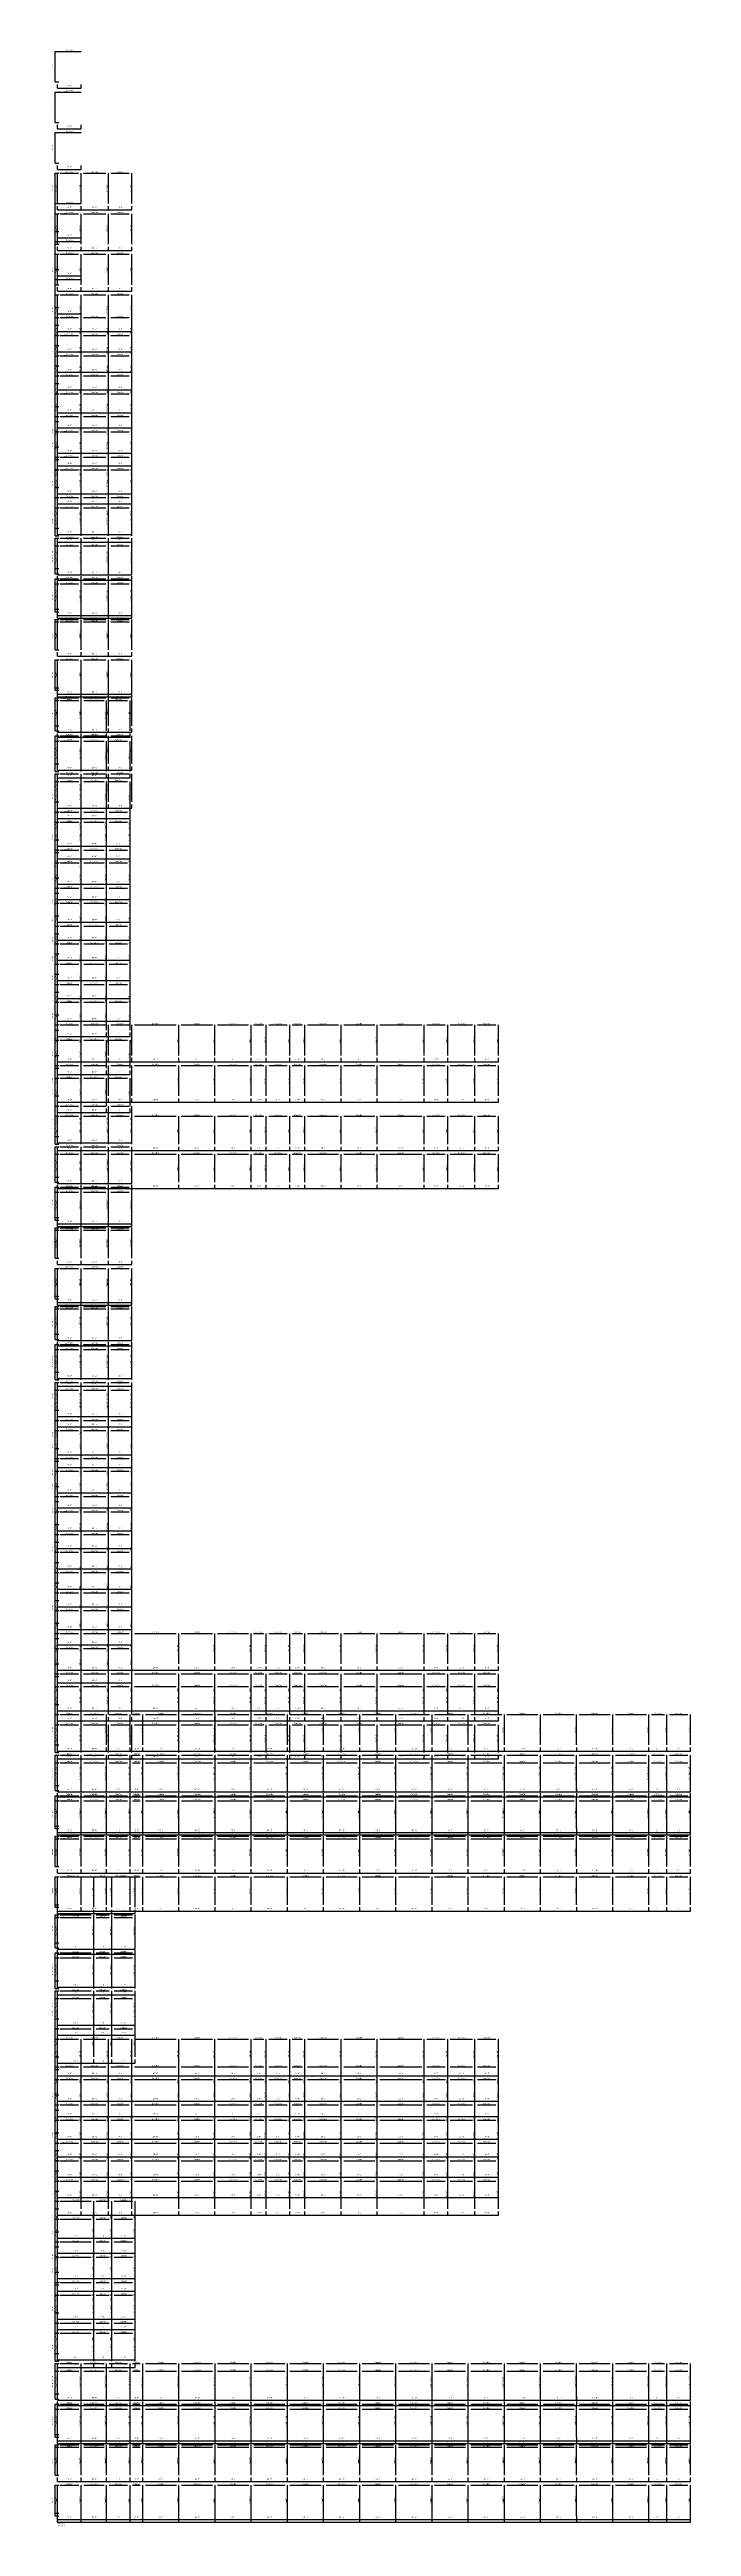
# Model space of a CAD drawing. Extents: x -38 to 2998, y -195 to 11529.
import ezdxf
from ezdxf.enums import TextEntityAlignment as Align

# ---------------------------------------------------------------- set-up
doc = ezdxf.new("R2010")
doc.units = 0
doc.header["$MEASUREMENT"] = 0
doc.layers.get('0').update_dxf_attribs({"linetype": 'CONTINUOUS'})
for name, color, linetype in [('CENTERLINES', 7, 'CONTINUOUS'), ('DIMENSIONS', 4, 'CONTINUOUS'), ('TEXT', 5, 'CONTINUOUS')]:
    doc.layers.add(name, color=color, linetype=linetype)
doc.dimstyles.get("Standard").update_dxf_attribs({"dimtxt": 0.18, "dimasz": 0.18, "dimexe": 0.18, "dimexo": 0.0625, "dimgap": 0.09, "dimtad": 0, "dimtih": 1, "dimtoh": 1, "dimdec": 4, "dimzin": 0, "dimtxsty": 'STANDARD', "dimcen": 0.09, "dimazin": 3, "dimtfac": 1, "dimtdec": 4, "dimtofl": 0, "dimtmove": 0, "dimatfit": 3, "dimtolj": 1, "dimtzin": 0})

# ---------------------------------------------------------------- blocks, each defined once
blk = doc.blocks.new('*D988')
at = {"color": 1, "linetype": 'BYBLOCK'}
for points in [[(5, -169), (4, -170), (-4, -178), (-5, -179)], [(117, -169), (116, -170), (108, -178), (107, -179)]]:
    blk.add_solid(points, dxfattribs=at)
at = {"layer": 'DIMENSIONS', "color": 9, "linetype": 'BYBLOCK'}
for p, q in [((0, -174), (0, -156)), ((112, -174), (112, -156))]:
    blk.add_line(p, q, dxfattribs=at)
at = {"layer": 'DIMENSIONS', "color": 0, "linetype": 'BYBLOCK'}
blk.add_line((0, -174), (112, -174), dxfattribs=at)
at = {"layer": 'DIMENSIONS', "color": 0, "linetype": 'BYBLOCK', "insert": (56, -162), "char_height": 6, "attachment_point": 5}
blk.add_mtext("\\A1; 9' -4''", dxfattribs=at)
blk = doc.blocks.new('*D989')
at = {"color": 1, "linetype": 'BYBLOCK'}
for points in [[(117, -169), (116, -170), (108, -178), (107, -179)], [(237, -169), (236, -170), (228, -178), (227, -179)]]:
    blk.add_solid(points, dxfattribs=at)
at = {"layer": 'DIMENSIONS', "color": 9, "linetype": 'BYBLOCK'}
for p, q in [((112, -174), (112, -156)), ((232, -174), (232, -156))]:
    blk.add_line(p, q, dxfattribs=at)
at = {"layer": 'DIMENSIONS', "color": 0, "linetype": 'BYBLOCK'}
blk.add_line((112, -174), (232, -174), dxfattribs=at)
at = {"layer": 'DIMENSIONS', "color": 0, "linetype": 'BYBLOCK', "insert": (172, -162), "char_height": 6, "attachment_point": 5}
blk.add_mtext("\\A1; 10' -0''", dxfattribs=at)
blk = doc.blocks.new('*D990')
at = {"color": 1, "linetype": 'BYBLOCK'}
for points in [[(237, -169), (236, -170), (228, -178), (227, -179)], [(348, -169), (347, -170), (339, -178), (338, -179)]]:
    blk.add_solid(points, dxfattribs=at)
at = {"layer": 'DIMENSIONS', "color": 9, "linetype": 'BYBLOCK'}
for p, q in [((232, -174), (232, -156)), ((343, -174), (343, -156))]:
    blk.add_line(p, q, dxfattribs=at)
at = {"layer": 'DIMENSIONS', "color": 0, "linetype": 'BYBLOCK'}
blk.add_line((232, -174), (343, -174), dxfattribs=at)
at = {"layer": 'DIMENSIONS', "color": 0, "linetype": 'BYBLOCK', "insert": (287, -162), "char_height": 6, "attachment_point": 5}
blk.add_mtext("\\A1; 9' -3''", dxfattribs=at)
blk = doc.blocks.new('*D991')
at = {"color": 1, "linetype": 'BYBLOCK'}
for points in [[(348, -169), (347, -170), (339, -178), (338, -179)], [(408, -169), (407, -170), (399, -178), (398, -179)]]:
    blk.add_solid(points, dxfattribs=at)
at = {"layer": 'DIMENSIONS', "color": 9, "linetype": 'BYBLOCK'}
for p, q in [((343, -174), (343, -156)), ((403, -174), (403, -156))]:
    blk.add_line(p, q, dxfattribs=at)
at = {"layer": 'DIMENSIONS', "color": 0, "linetype": 'BYBLOCK'}
blk.add_line((343, -174), (403, -174), dxfattribs=at)
at = {"layer": 'DIMENSIONS', "color": 0, "linetype": 'BYBLOCK', "insert": (373, -162), "char_height": 6, "attachment_point": 5}
blk.add_mtext("\\A1; 5' -0''", dxfattribs=at)
blk = doc.blocks.new('*D992')
at = {"color": 1, "linetype": 'BYBLOCK'}
for points in [[(408, -169), (407, -170), (399, -178), (398, -179)], [(579, -169), (578, -170), (570, -178), (569, -179)]]:
    blk.add_solid(points, dxfattribs=at)
at = {"layer": 'DIMENSIONS', "color": 9, "linetype": 'BYBLOCK'}
for p, q in [((403, -174), (403, -156)), ((574, -174), (574, -156))]:
    blk.add_line(p, q, dxfattribs=at)
at = {"layer": 'DIMENSIONS', "color": 0, "linetype": 'BYBLOCK'}
blk.add_line((403, -174), (574, -174), dxfattribs=at)
at = {"layer": 'DIMENSIONS', "color": 0, "linetype": 'BYBLOCK', "insert": (488, -162), "char_height": 6, "attachment_point": 5}
blk.add_mtext("\\A1; 14' -3''", dxfattribs=at)
blk = doc.blocks.new('*D993')
at = {"color": 1, "linetype": 'BYBLOCK'}
for points in [[(579, -169), (578, -170), (570, -178), (569, -179)], [(750, -169), (749, -170), (741, -178), (740, -179)]]:
    blk.add_solid(points, dxfattribs=at)
at = {"layer": 'DIMENSIONS', "color": 9, "linetype": 'BYBLOCK'}
for p, q in [((574, -174), (574, -156)), ((745, -174), (745, -156))]:
    blk.add_line(p, q, dxfattribs=at)
at = {"layer": 'DIMENSIONS', "color": 0, "linetype": 'BYBLOCK'}
blk.add_line((574, -174), (745, -174), dxfattribs=at)
at = {"layer": 'DIMENSIONS', "color": 0, "linetype": 'BYBLOCK', "insert": (659, -162), "char_height": 6, "attachment_point": 5}
blk.add_mtext("\\A1; 14' -3''", dxfattribs=at)
blk = doc.blocks.new('*D994')
at = {"color": 1, "linetype": 'BYBLOCK'}
for points in [[(750, -169), (749, -170), (741, -178), (740, -179)], [(921, -169), (920, -170), (912, -178), (911, -179)]]:
    blk.add_solid(points, dxfattribs=at)
at = {"layer": 'DIMENSIONS', "color": 9, "linetype": 'BYBLOCK'}
for p, q in [((745, -174), (745, -156)), ((916, -174), (916, -156))]:
    blk.add_line(p, q, dxfattribs=at)
at = {"layer": 'DIMENSIONS', "color": 0, "linetype": 'BYBLOCK'}
blk.add_line((745, -174), (916, -174), dxfattribs=at)
at = {"layer": 'DIMENSIONS', "color": 0, "linetype": 'BYBLOCK', "insert": (830, -162), "char_height": 6, "attachment_point": 5}
blk.add_mtext("\\A1; 14' -3''", dxfattribs=at)
blk = doc.blocks.new('*D995')
at = {"color": 1, "linetype": 'BYBLOCK'}
for points in [[(921, -169), (920, -170), (912, -178), (911, -179)], [(1092, -169), (1091, -170), (1083, -178), (1082, -179)]]:
    blk.add_solid(points, dxfattribs=at)
at = {"layer": 'DIMENSIONS', "color": 9, "linetype": 'BYBLOCK'}
for p, q in [((916, -174), (916, -156)), ((1087, -174), (1087, -156))]:
    blk.add_line(p, q, dxfattribs=at)
at = {"layer": 'DIMENSIONS', "color": 0, "linetype": 'BYBLOCK'}
blk.add_line((916, -174), (1087, -174), dxfattribs=at)
at = {"layer": 'DIMENSIONS', "color": 0, "linetype": 'BYBLOCK', "insert": (1001, -162), "char_height": 6, "attachment_point": 5}
blk.add_mtext("\\A1; 14' -3''", dxfattribs=at)
blk = doc.blocks.new('*D996')
at = {"color": 1, "linetype": 'BYBLOCK'}
for points in [[(1092, -169), (1091, -170), (1083, -178), (1082, -179)], [(1263, -169), (1262, -170), (1254, -178), (1253, -179)]]:
    blk.add_solid(points, dxfattribs=at)
at = {"layer": 'DIMENSIONS', "color": 9, "linetype": 'BYBLOCK'}
for p, q in [((1087, -174), (1087, -156)), ((1258, -174), (1258, -156))]:
    blk.add_line(p, q, dxfattribs=at)
at = {"layer": 'DIMENSIONS', "color": 0, "linetype": 'BYBLOCK'}
blk.add_line((1087, -174), (1258, -174), dxfattribs=at)
at = {"layer": 'DIMENSIONS', "color": 0, "linetype": 'BYBLOCK', "insert": (1172, -162), "char_height": 6, "attachment_point": 5}
blk.add_mtext("\\A1; 14' -3''", dxfattribs=at)
blk = doc.blocks.new('*D997')
at = {"color": 1, "linetype": 'BYBLOCK'}
for points in [[(1263, -169), (1262, -170), (1254, -178), (1253, -179)], [(1434, -169), (1433, -170), (1425, -178), (1424, -179)]]:
    blk.add_solid(points, dxfattribs=at)
at = {"layer": 'DIMENSIONS', "color": 9, "linetype": 'BYBLOCK'}
for p, q in [((1258, -174), (1258, -156)), ((1429, -174), (1429, -156))]:
    blk.add_line(p, q, dxfattribs=at)
at = {"layer": 'DIMENSIONS', "color": 0, "linetype": 'BYBLOCK'}
blk.add_line((1258, -174), (1429, -174), dxfattribs=at)
at = {"layer": 'DIMENSIONS', "color": 0, "linetype": 'BYBLOCK', "insert": (1343, -162), "char_height": 6, "attachment_point": 5}
blk.add_mtext("\\A1; 14' -3''", dxfattribs=at)
blk = doc.blocks.new('*D998')
at = {"color": 1, "linetype": 'BYBLOCK'}
for points in [[(1434, -169), (1433, -170), (1425, -178), (1424, -179)], [(1605, -169), (1604, -170), (1596, -178), (1595, -179)]]:
    blk.add_solid(points, dxfattribs=at)
at = {"layer": 'DIMENSIONS', "color": 9, "linetype": 'BYBLOCK'}
for p, q in [((1429, -174), (1429, -156)), ((1600, -174), (1600, -156))]:
    blk.add_line(p, q, dxfattribs=at)
at = {"layer": 'DIMENSIONS', "color": 0, "linetype": 'BYBLOCK'}
blk.add_line((1429, -174), (1600, -174), dxfattribs=at)
at = {"layer": 'DIMENSIONS', "color": 0, "linetype": 'BYBLOCK', "insert": (1514, -162), "char_height": 6, "attachment_point": 5}
blk.add_mtext("\\A1; 14' -3''", dxfattribs=at)
blk = doc.blocks.new('*D999')
at = {"color": 1, "linetype": 'BYBLOCK'}
for points in [[(1605, -169), (1604, -170), (1596, -178), (1595, -179)], [(1776, -169), (1775, -170), (1767, -178), (1766, -179)]]:
    blk.add_solid(points, dxfattribs=at)
at = {"layer": 'DIMENSIONS', "color": 9, "linetype": 'BYBLOCK'}
for p, q in [((1600, -174), (1600, -156)), ((1771, -174), (1771, -156))]:
    blk.add_line(p, q, dxfattribs=at)
at = {"layer": 'DIMENSIONS', "color": 0, "linetype": 'BYBLOCK'}
blk.add_line((1600, -174), (1771, -174), dxfattribs=at)
at = {"layer": 'DIMENSIONS', "color": 0, "linetype": 'BYBLOCK', "insert": (1685, -162), "char_height": 6, "attachment_point": 5}
blk.add_mtext("\\A1; 14' -3''", dxfattribs=at)
blk = doc.blocks.new('*D1000')
at = {"color": 1, "linetype": 'BYBLOCK'}
for points in [[(1776, -169), (1775, -170), (1767, -178), (1766, -179)], [(1947, -169), (1946, -170), (1938, -178), (1937, -179)]]:
    blk.add_solid(points, dxfattribs=at)
at = {"layer": 'DIMENSIONS', "color": 9, "linetype": 'BYBLOCK'}
for p, q in [((1771, -174), (1771, -156)), ((1942, -174), (1942, -156))]:
    blk.add_line(p, q, dxfattribs=at)
at = {"layer": 'DIMENSIONS', "color": 0, "linetype": 'BYBLOCK'}
blk.add_line((1771, -174), (1942, -174), dxfattribs=at)
at = {"layer": 'DIMENSIONS', "color": 0, "linetype": 'BYBLOCK', "insert": (1856, -162), "char_height": 6, "attachment_point": 5}
blk.add_mtext("\\A1; 14' -3''", dxfattribs=at)
blk = doc.blocks.new('*D1001')
at = {"color": 1, "linetype": 'BYBLOCK'}
for points in [[(1947, -169), (1946, -170), (1938, -178), (1937, -179)], [(2118, -169), (2117, -170), (2109, -178), (2108, -179)]]:
    blk.add_solid(points, dxfattribs=at)
at = {"layer": 'DIMENSIONS', "color": 9, "linetype": 'BYBLOCK'}
for p, q in [((1942, -174), (1942, -156)), ((2113, -174), (2113, -156))]:
    blk.add_line(p, q, dxfattribs=at)
at = {"layer": 'DIMENSIONS', "color": 0, "linetype": 'BYBLOCK'}
blk.add_line((1942, -174), (2113, -174), dxfattribs=at)
at = {"layer": 'DIMENSIONS', "color": 0, "linetype": 'BYBLOCK', "insert": (2027, -162), "char_height": 6, "attachment_point": 5}
blk.add_mtext("\\A1; 14' -3''", dxfattribs=at)
blk = doc.blocks.new('*D1002')
at = {"color": 1, "linetype": 'BYBLOCK'}
for points in [[(2118, -169), (2117, -170), (2109, -178), (2108, -179)], [(2289, -169), (2288, -170), (2280, -178), (2279, -179)]]:
    blk.add_solid(points, dxfattribs=at)
at = {"layer": 'DIMENSIONS', "color": 9, "linetype": 'BYBLOCK'}
for p, q in [((2113, -174), (2113, -156)), ((2284, -174), (2284, -156))]:
    blk.add_line(p, q, dxfattribs=at)
at = {"layer": 'DIMENSIONS', "color": 0, "linetype": 'BYBLOCK'}
blk.add_line((2113, -174), (2284, -174), dxfattribs=at)
at = {"layer": 'DIMENSIONS', "color": 0, "linetype": 'BYBLOCK', "insert": (2198, -162), "char_height": 6, "attachment_point": 5}
blk.add_mtext("\\A1; 14' -3''", dxfattribs=at)
blk = doc.blocks.new('*D1003')
at = {"color": 1, "linetype": 'BYBLOCK'}
for points in [[(2289, -169), (2288, -170), (2280, -178), (2279, -179)], [(2460, -169), (2459, -170), (2451, -178), (2450, -179)]]:
    blk.add_solid(points, dxfattribs=at)
at = {"layer": 'DIMENSIONS', "color": 9, "linetype": 'BYBLOCK'}
for p, q in [((2284, -174), (2284, -156)), ((2455, -174), (2455, -156))]:
    blk.add_line(p, q, dxfattribs=at)
at = {"layer": 'DIMENSIONS', "color": 0, "linetype": 'BYBLOCK'}
blk.add_line((2284, -174), (2455, -174), dxfattribs=at)
at = {"layer": 'DIMENSIONS', "color": 0, "linetype": 'BYBLOCK', "insert": (2369, -162), "char_height": 6, "attachment_point": 5}
blk.add_mtext("\\A1; 14' -3''", dxfattribs=at)
blk = doc.blocks.new('*D1004')
at = {"color": 1, "linetype": 'BYBLOCK'}
for points in [[(2460, -169), (2459, -170), (2451, -178), (2450, -179)], [(2631, -169), (2630, -170), (2622, -178), (2621, -179)]]:
    blk.add_solid(points, dxfattribs=at)
at = {"layer": 'DIMENSIONS', "color": 9, "linetype": 'BYBLOCK'}
for p, q in [((2455, -174), (2455, -156)), ((2626, -174), (2626, -156))]:
    blk.add_line(p, q, dxfattribs=at)
at = {"layer": 'DIMENSIONS', "color": 0, "linetype": 'BYBLOCK'}
blk.add_line((2455, -174), (2626, -174), dxfattribs=at)
at = {"layer": 'DIMENSIONS', "color": 0, "linetype": 'BYBLOCK', "insert": (2540, -162), "char_height": 6, "attachment_point": 5}
blk.add_mtext("\\A1; 14' -3''", dxfattribs=at)
blk = doc.blocks.new('*D1005')
at = {"color": 1, "linetype": 'BYBLOCK'}
for points in [[(2631, -169), (2630, -170), (2622, -178), (2621, -179)], [(2802, -169), (2801, -170), (2793, -178), (2792, -179)]]:
    blk.add_solid(points, dxfattribs=at)
at = {"layer": 'DIMENSIONS', "color": 9, "linetype": 'BYBLOCK'}
for p, q in [((2626, -174), (2626, -156)), ((2797, -174), (2797, -156))]:
    blk.add_line(p, q, dxfattribs=at)
at = {"layer": 'DIMENSIONS', "color": 0, "linetype": 'BYBLOCK'}
blk.add_line((2626, -174), (2797, -174), dxfattribs=at)
at = {"layer": 'DIMENSIONS', "color": 0, "linetype": 'BYBLOCK', "insert": (2711, -162), "char_height": 6, "attachment_point": 5}
blk.add_mtext("\\A1; 14' -3''", dxfattribs=at)
blk = doc.blocks.new('*D1006')
at = {"color": 1, "linetype": 'BYBLOCK'}
for points in [[(2802, -169), (2801, -170), (2793, -178), (2792, -179)], [(2887, -169), (2886, -170), (2878, -178), (2877, -179)]]:
    blk.add_solid(points, dxfattribs=at)
at = {"layer": 'DIMENSIONS', "color": 9, "linetype": 'BYBLOCK'}
for p, q in [((2797, -174), (2797, -156)), ((2882, -174), (2882, -156))]:
    blk.add_line(p, q, dxfattribs=at)
at = {"layer": 'DIMENSIONS', "color": 0, "linetype": 'BYBLOCK'}
blk.add_line((2797, -174), (2882, -174), dxfattribs=at)
at = {"layer": 'DIMENSIONS', "color": 0, "linetype": 'BYBLOCK', "insert": (2839, -162), "char_height": 6, "attachment_point": 5}
blk.add_mtext("\\A1; 7' -1''", dxfattribs=at)
blk = doc.blocks.new('*D1007')
at = {"color": 1, "linetype": 'BYBLOCK'}
for points in [[(2887, -169), (2886, -170), (2878, -178), (2877, -179)], [(2998, -169), (2997, -170), (2989, -178), (2988, -179)]]:
    blk.add_solid(points, dxfattribs=at)
at = {"layer": 'DIMENSIONS', "color": 9, "linetype": 'BYBLOCK'}
for p, q in [((2882, -174), (2882, -156)), ((2993, -174), (2993, -156))]:
    blk.add_line(p, q, dxfattribs=at)
at = {"layer": 'DIMENSIONS', "color": 0, "linetype": 'BYBLOCK'}
blk.add_line((2882, -174), (2993, -174), dxfattribs=at)
at = {"layer": 'DIMENSIONS', "color": 0, "linetype": 'BYBLOCK', "insert": (2937, -162), "char_height": 6, "attachment_point": 5}
blk.add_mtext("\\A1; 9' -3''", dxfattribs=at)
blk = doc.blocks.new('*D1008')
at = {"color": 1, "linetype": 'BYBLOCK'}
for points in [[(-8, -4), (-7, -5), (-17, 5), (-16, 4)], [(-8, -148), (-7, -149), (-17, -139), (-16, -140)]]:
    blk.add_solid(points, dxfattribs=at)
at = {"layer": 'DIMENSIONS', "color": 9, "linetype": 'BYBLOCK'}
for p, q in [((-12, 0), (6, 0)), ((-12, -144), (6, -144))]:
    blk.add_line(p, q, dxfattribs=at)
at = {"layer": 'DIMENSIONS', "color": 0, "linetype": 'BYBLOCK'}
blk.add_line((-12, -144), (-12, 0), dxfattribs=at)
at = {"layer": 'DIMENSIONS', "color": 0, "linetype": 'BYBLOCK', "insert": (-24, -72), "char_height": 6, "attachment_point": 5, "rotation": 90}
blk.add_mtext("\\A1; 12' -0''", dxfattribs=at)
blk = doc.blocks.new('*D1009')
at = {"color": 1, "linetype": 'BYBLOCK'}
for points in [[(5, 23), (4, 22), (-4, 14), (-5, 13)], [(117, 23), (116, 22), (108, 14), (107, 13)]]:
    blk.add_solid(points, dxfattribs=at)
at = {"layer": 'DIMENSIONS', "color": 9, "linetype": 'BYBLOCK'}
for p, q in [((0, 18), (0, 36)), ((112, 18), (112, 36))]:
    blk.add_line(p, q, dxfattribs=at)
at = {"layer": 'DIMENSIONS', "color": 0, "linetype": 'BYBLOCK'}
blk.add_line((0, 18), (112, 18), dxfattribs=at)
at = {"layer": 'DIMENSIONS', "color": 0, "linetype": 'BYBLOCK', "insert": (56, 30), "char_height": 6, "attachment_point": 5}
blk.add_mtext("\\A1; 9' -4''", dxfattribs=at)
blk = doc.blocks.new('*D1010')
at = {"color": 1, "linetype": 'BYBLOCK'}
for points in [[(117, 23), (116, 22), (108, 14), (107, 13)], [(237, 23), (236, 22), (228, 14), (227, 13)]]:
    blk.add_solid(points, dxfattribs=at)
at = {"layer": 'DIMENSIONS', "color": 9, "linetype": 'BYBLOCK'}
for p, q in [((112, 18), (112, 36)), ((232, 18), (232, 36))]:
    blk.add_line(p, q, dxfattribs=at)
at = {"layer": 'DIMENSIONS', "color": 0, "linetype": 'BYBLOCK'}
blk.add_line((112, 18), (232, 18), dxfattribs=at)
at = {"layer": 'DIMENSIONS', "color": 0, "linetype": 'BYBLOCK', "insert": (172, 30), "char_height": 6, "attachment_point": 5}
blk.add_mtext("\\A1; 10' -0''", dxfattribs=at)
blk = doc.blocks.new('*D1011')
at = {"color": 1, "linetype": 'BYBLOCK'}
for points in [[(237, 23), (236, 22), (228, 14), (227, 13)], [(348, 23), (347, 22), (339, 14), (338, 13)]]:
    blk.add_solid(points, dxfattribs=at)
at = {"layer": 'DIMENSIONS', "color": 9, "linetype": 'BYBLOCK'}
for p, q in [((232, 18), (232, 36)), ((343, 18), (343, 36))]:
    blk.add_line(p, q, dxfattribs=at)
at = {"layer": 'DIMENSIONS', "color": 0, "linetype": 'BYBLOCK'}
blk.add_line((232, 18), (343, 18), dxfattribs=at)
at = {"layer": 'DIMENSIONS', "color": 0, "linetype": 'BYBLOCK', "insert": (287, 30), "char_height": 6, "attachment_point": 5}
blk.add_mtext("\\A1; 9' -3''", dxfattribs=at)
blk = doc.blocks.new('*D1012')
at = {"color": 1, "linetype": 'BYBLOCK'}
for points in [[(348, 23), (347, 22), (339, 14), (338, 13)], [(408, 23), (407, 22), (399, 14), (398, 13)]]:
    blk.add_solid(points, dxfattribs=at)
at = {"layer": 'DIMENSIONS', "color": 9, "linetype": 'BYBLOCK'}
for p, q in [((343, 18), (343, 36)), ((403, 18), (403, 36))]:
    blk.add_line(p, q, dxfattribs=at)
at = {"layer": 'DIMENSIONS', "color": 0, "linetype": 'BYBLOCK'}
blk.add_line((343, 18), (403, 18), dxfattribs=at)
at = {"layer": 'DIMENSIONS', "color": 0, "linetype": 'BYBLOCK', "insert": (373, 30), "char_height": 6, "attachment_point": 5}
blk.add_mtext("\\A1; 5' -0''", dxfattribs=at)
blk = doc.blocks.new('*D1013')
at = {"color": 1, "linetype": 'BYBLOCK'}
for points in [[(408, 23), (407, 22), (399, 14), (398, 13)], [(579, 23), (578, 22), (570, 14), (569, 13)]]:
    blk.add_solid(points, dxfattribs=at)
at = {"layer": 'DIMENSIONS', "color": 9, "linetype": 'BYBLOCK'}
for p, q in [((403, 18), (403, 36)), ((574, 18), (574, 36))]:
    blk.add_line(p, q, dxfattribs=at)
at = {"layer": 'DIMENSIONS', "color": 0, "linetype": 'BYBLOCK'}
blk.add_line((403, 18), (574, 18), dxfattribs=at)
at = {"layer": 'DIMENSIONS', "color": 0, "linetype": 'BYBLOCK', "insert": (488, 30), "char_height": 6, "attachment_point": 5}
blk.add_mtext("\\A1; 14' -3''", dxfattribs=at)
blk = doc.blocks.new('*D1014')
at = {"color": 1, "linetype": 'BYBLOCK'}
for points in [[(579, 23), (578, 22), (570, 14), (569, 13)], [(750, 23), (749, 22), (741, 14), (740, 13)]]:
    blk.add_solid(points, dxfattribs=at)
at = {"layer": 'DIMENSIONS', "color": 9, "linetype": 'BYBLOCK'}
for p, q in [((574, 18), (574, 36)), ((745, 18), (745, 36))]:
    blk.add_line(p, q, dxfattribs=at)
at = {"layer": 'DIMENSIONS', "color": 0, "linetype": 'BYBLOCK'}
blk.add_line((574, 18), (745, 18), dxfattribs=at)
at = {"layer": 'DIMENSIONS', "color": 0, "linetype": 'BYBLOCK', "insert": (659, 30), "char_height": 6, "attachment_point": 5}
blk.add_mtext("\\A1; 14' -3''", dxfattribs=at)
blk = doc.blocks.new('*D1015')
at = {"color": 1, "linetype": 'BYBLOCK'}
for points in [[(750, 23), (749, 22), (741, 14), (740, 13)], [(921, 23), (920, 22), (912, 14), (911, 13)]]:
    blk.add_solid(points, dxfattribs=at)
at = {"layer": 'DIMENSIONS', "color": 9, "linetype": 'BYBLOCK'}
for p, q in [((745, 18), (745, 36)), ((916, 18), (916, 36))]:
    blk.add_line(p, q, dxfattribs=at)
at = {"layer": 'DIMENSIONS', "color": 0, "linetype": 'BYBLOCK'}
blk.add_line((745, 18), (916, 18), dxfattribs=at)
at = {"layer": 'DIMENSIONS', "color": 0, "linetype": 'BYBLOCK', "insert": (830, 30), "char_height": 6, "attachment_point": 5}
blk.add_mtext("\\A1; 14' -3''", dxfattribs=at)
blk = doc.blocks.new('*D1016')
at = {"color": 1, "linetype": 'BYBLOCK'}
for points in [[(921, 23), (920, 22), (912, 14), (911, 13)], [(1092, 23), (1091, 22), (1083, 14), (1082, 13)]]:
    blk.add_solid(points, dxfattribs=at)
at = {"layer": 'DIMENSIONS', "color": 9, "linetype": 'BYBLOCK'}
for p, q in [((916, 18), (916, 36)), ((1087, 18), (1087, 36))]:
    blk.add_line(p, q, dxfattribs=at)
at = {"layer": 'DIMENSIONS', "color": 0, "linetype": 'BYBLOCK'}
blk.add_line((916, 18), (1087, 18), dxfattribs=at)
at = {"layer": 'DIMENSIONS', "color": 0, "linetype": 'BYBLOCK', "insert": (1001, 30), "char_height": 6, "attachment_point": 5}
blk.add_mtext("\\A1; 14' -3''", dxfattribs=at)
blk = doc.blocks.new('*D1017')
at = {"color": 1, "linetype": 'BYBLOCK'}
for points in [[(1092, 23), (1091, 22), (1083, 14), (1082, 13)], [(1263, 23), (1262, 22), (1254, 14), (1253, 13)]]:
    blk.add_solid(points, dxfattribs=at)
at = {"layer": 'DIMENSIONS', "color": 9, "linetype": 'BYBLOCK'}
for p, q in [((1087, 18), (1087, 36)), ((1258, 18), (1258, 36))]:
    blk.add_line(p, q, dxfattribs=at)
at = {"layer": 'DIMENSIONS', "color": 0, "linetype": 'BYBLOCK'}
blk.add_line((1087, 18), (1258, 18), dxfattribs=at)
at = {"layer": 'DIMENSIONS', "color": 0, "linetype": 'BYBLOCK', "insert": (1172, 30), "char_height": 6, "attachment_point": 5}
blk.add_mtext("\\A1; 14' -3''", dxfattribs=at)
blk = doc.blocks.new('*D1018')
at = {"color": 1, "linetype": 'BYBLOCK'}
for points in [[(1263, 23), (1262, 22), (1254, 14), (1253, 13)], [(1434, 23), (1433, 22), (1425, 14), (1424, 13)]]:
    blk.add_solid(points, dxfattribs=at)
at = {"layer": 'DIMENSIONS', "color": 9, "linetype": 'BYBLOCK'}
for p, q in [((1258, 18), (1258, 36)), ((1429, 18), (1429, 36))]:
    blk.add_line(p, q, dxfattribs=at)
at = {"layer": 'DIMENSIONS', "color": 0, "linetype": 'BYBLOCK'}
blk.add_line((1258, 18), (1429, 18), dxfattribs=at)
at = {"layer": 'DIMENSIONS', "color": 0, "linetype": 'BYBLOCK', "insert": (1343, 30), "char_height": 6, "attachment_point": 5}
blk.add_mtext("\\A1; 14' -3''", dxfattribs=at)
blk = doc.blocks.new('*D1019')
at = {"color": 1, "linetype": 'BYBLOCK'}
for points in [[(1434, 23), (1433, 22), (1425, 14), (1424, 13)], [(1605, 23), (1604, 22), (1596, 14), (1595, 13)]]:
    blk.add_solid(points, dxfattribs=at)
at = {"layer": 'DIMENSIONS', "color": 9, "linetype": 'BYBLOCK'}
for p, q in [((1429, 18), (1429, 36)), ((1600, 18), (1600, 36))]:
    blk.add_line(p, q, dxfattribs=at)
at = {"layer": 'DIMENSIONS', "color": 0, "linetype": 'BYBLOCK'}
blk.add_line((1429, 18), (1600, 18), dxfattribs=at)
at = {"layer": 'DIMENSIONS', "color": 0, "linetype": 'BYBLOCK', "insert": (1514, 30), "char_height": 6, "attachment_point": 5}
blk.add_mtext("\\A1; 14' -3''", dxfattribs=at)
blk = doc.blocks.new('*D1020')
at = {"color": 1, "linetype": 'BYBLOCK'}
for points in [[(1605, 23), (1604, 22), (1596, 14), (1595, 13)], [(1776, 23), (1775, 22), (1767, 14), (1766, 13)]]:
    blk.add_solid(points, dxfattribs=at)
at = {"layer": 'DIMENSIONS', "color": 9, "linetype": 'BYBLOCK'}
for p, q in [((1600, 18), (1600, 36)), ((1771, 18), (1771, 36))]:
    blk.add_line(p, q, dxfattribs=at)
at = {"layer": 'DIMENSIONS', "color": 0, "linetype": 'BYBLOCK'}
blk.add_line((1600, 18), (1771, 18), dxfattribs=at)
at = {"layer": 'DIMENSIONS', "color": 0, "linetype": 'BYBLOCK', "insert": (1685, 30), "char_height": 6, "attachment_point": 5}
blk.add_mtext("\\A1; 14' -3''", dxfattribs=at)
blk = doc.blocks.new('*D1021')
at = {"color": 1, "linetype": 'BYBLOCK'}
for points in [[(1776, 23), (1775, 22), (1767, 14), (1766, 13)], [(1947, 23), (1946, 22), (1938, 14), (1937, 13)]]:
    blk.add_solid(points, dxfattribs=at)
at = {"layer": 'DIMENSIONS', "color": 9, "linetype": 'BYBLOCK'}
for p, q in [((1771, 18), (1771, 36)), ((1942, 18), (1942, 36))]:
    blk.add_line(p, q, dxfattribs=at)
at = {"layer": 'DIMENSIONS', "color": 0, "linetype": 'BYBLOCK'}
blk.add_line((1771, 18), (1942, 18), dxfattribs=at)
at = {"layer": 'DIMENSIONS', "color": 0, "linetype": 'BYBLOCK', "insert": (1856, 30), "char_height": 6, "attachment_point": 5}
blk.add_mtext("\\A1; 14' -3''", dxfattribs=at)
blk = doc.blocks.new('*D1022')
at = {"color": 1, "linetype": 'BYBLOCK'}
for points in [[(1947, 23), (1946, 22), (1938, 14), (1937, 13)], [(2118, 23), (2117, 22), (2109, 14), (2108, 13)]]:
    blk.add_solid(points, dxfattribs=at)
at = {"layer": 'DIMENSIONS', "color": 9, "linetype": 'BYBLOCK'}
for p, q in [((1942, 18), (1942, 36)), ((2113, 18), (2113, 36))]:
    blk.add_line(p, q, dxfattribs=at)
at = {"layer": 'DIMENSIONS', "color": 0, "linetype": 'BYBLOCK'}
blk.add_line((1942, 18), (2113, 18), dxfattribs=at)
at = {"layer": 'DIMENSIONS', "color": 0, "linetype": 'BYBLOCK', "insert": (2027, 30), "char_height": 6, "attachment_point": 5}
blk.add_mtext("\\A1; 14' -3''", dxfattribs=at)
blk = doc.blocks.new('*D1023')
at = {"color": 1, "linetype": 'BYBLOCK'}
for points in [[(2118, 23), (2117, 22), (2109, 14), (2108, 13)], [(2289, 23), (2288, 22), (2280, 14), (2279, 13)]]:
    blk.add_solid(points, dxfattribs=at)
at = {"layer": 'DIMENSIONS', "color": 9, "linetype": 'BYBLOCK'}
for p, q in [((2113, 18), (2113, 36)), ((2284, 18), (2284, 36))]:
    blk.add_line(p, q, dxfattribs=at)
at = {"layer": 'DIMENSIONS', "color": 0, "linetype": 'BYBLOCK'}
blk.add_line((2113, 18), (2284, 18), dxfattribs=at)
at = {"layer": 'DIMENSIONS', "color": 0, "linetype": 'BYBLOCK', "insert": (2198, 30), "char_height": 6, "attachment_point": 5}
blk.add_mtext("\\A1; 14' -3''", dxfattribs=at)
blk = doc.blocks.new('*D1024')
at = {"color": 1, "linetype": 'BYBLOCK'}
for points in [[(2289, 23), (2288, 22), (2280, 14), (2279, 13)], [(2460, 23), (2459, 22), (2451, 14), (2450, 13)]]:
    blk.add_solid(points, dxfattribs=at)
at = {"layer": 'DIMENSIONS', "color": 9, "linetype": 'BYBLOCK'}
for p, q in [((2284, 18), (2284, 36)), ((2455, 18), (2455, 36))]:
    blk.add_line(p, q, dxfattribs=at)
at = {"layer": 'DIMENSIONS', "color": 0, "linetype": 'BYBLOCK'}
blk.add_line((2284, 18), (2455, 18), dxfattribs=at)
at = {"layer": 'DIMENSIONS', "color": 0, "linetype": 'BYBLOCK', "insert": (2369, 30), "char_height": 6, "attachment_point": 5}
blk.add_mtext("\\A1; 14' -3''", dxfattribs=at)
blk = doc.blocks.new('*D1025')
at = {"color": 1, "linetype": 'BYBLOCK'}
for points in [[(2460, 23), (2459, 22), (2451, 14), (2450, 13)], [(2631, 23), (2630, 22), (2622, 14), (2621, 13)]]:
    blk.add_solid(points, dxfattribs=at)
at = {"layer": 'DIMENSIONS', "color": 9, "linetype": 'BYBLOCK'}
for p, q in [((2455, 18), (2455, 36)), ((2626, 18), (2626, 36))]:
    blk.add_line(p, q, dxfattribs=at)
at = {"layer": 'DIMENSIONS', "color": 0, "linetype": 'BYBLOCK'}
blk.add_line((2455, 18), (2626, 18), dxfattribs=at)
at = {"layer": 'DIMENSIONS', "color": 0, "linetype": 'BYBLOCK', "insert": (2540, 30), "char_height": 6, "attachment_point": 5}
blk.add_mtext("\\A1; 14' -3''", dxfattribs=at)
blk = doc.blocks.new('*D1026')
at = {"color": 1, "linetype": 'BYBLOCK'}
for points in [[(2631, 23), (2630, 22), (2622, 14), (2621, 13)], [(2802, 23), (2801, 22), (2793, 14), (2792, 13)]]:
    blk.add_solid(points, dxfattribs=at)
at = {"layer": 'DIMENSIONS', "color": 9, "linetype": 'BYBLOCK'}
for p, q in [((2626, 18), (2626, 36)), ((2797, 18), (2797, 36))]:
    blk.add_line(p, q, dxfattribs=at)
at = {"layer": 'DIMENSIONS', "color": 0, "linetype": 'BYBLOCK'}
blk.add_line((2626, 18), (2797, 18), dxfattribs=at)
at = {"layer": 'DIMENSIONS', "color": 0, "linetype": 'BYBLOCK', "insert": (2711, 30), "char_height": 6, "attachment_point": 5}
blk.add_mtext("\\A1; 14' -3''", dxfattribs=at)
blk = doc.blocks.new('*D1027')
at = {"color": 1, "linetype": 'BYBLOCK'}
for points in [[(2802, 23), (2801, 22), (2793, 14), (2792, 13)], [(2887, 23), (2886, 22), (2878, 14), (2877, 13)]]:
    blk.add_solid(points, dxfattribs=at)
at = {"layer": 'DIMENSIONS', "color": 9, "linetype": 'BYBLOCK'}
for p, q in [((2797, 18), (2797, 36)), ((2882, 18), (2882, 36))]:
    blk.add_line(p, q, dxfattribs=at)
at = {"layer": 'DIMENSIONS', "color": 0, "linetype": 'BYBLOCK'}
blk.add_line((2797, 18), (2882, 18), dxfattribs=at)
at = {"layer": 'DIMENSIONS', "color": 0, "linetype": 'BYBLOCK', "insert": (2839, 30), "char_height": 6, "attachment_point": 5}
blk.add_mtext("\\A1; 7' -1''", dxfattribs=at)
blk = doc.blocks.new('*D1028')
at = {"color": 1, "linetype": 'BYBLOCK'}
for points in [[(2887, 23), (2886, 22), (2878, 14), (2877, 13)], [(2998, 23), (2997, 22), (2989, 14), (2988, 13)]]:
    blk.add_solid(points, dxfattribs=at)
at = {"layer": 'DIMENSIONS', "color": 9, "linetype": 'BYBLOCK'}
for p, q in [((2882, 18), (2882, 36)), ((2993, 18), (2993, 36))]:
    blk.add_line(p, q, dxfattribs=at)
at = {"layer": 'DIMENSIONS', "color": 0, "linetype": 'BYBLOCK'}
blk.add_line((2882, 18), (2993, 18), dxfattribs=at)
at = {"layer": 'DIMENSIONS', "color": 0, "linetype": 'BYBLOCK', "insert": (2937, 30), "char_height": 6, "attachment_point": 5}
blk.add_mtext("\\A1; 9' -3''", dxfattribs=at)
blk = doc.blocks.new('*D1029')
at = {"color": 1, "linetype": 'BYBLOCK'}
for points in [[(-8, 188), (-7, 187), (-17, 197), (-16, 196)], [(-8, 44), (-7, 43), (-17, 53), (-16, 52)]]:
    blk.add_solid(points, dxfattribs=at)
at = {"layer": 'DIMENSIONS', "color": 9, "linetype": 'BYBLOCK'}
for p, q in [((-12, 192), (6, 192)), ((-12, 48), (6, 48))]:
    blk.add_line(p, q, dxfattribs=at)
at = {"layer": 'DIMENSIONS', "color": 0, "linetype": 'BYBLOCK'}
blk.add_line((-12, 48), (-12, 192), dxfattribs=at)
at = {"layer": 'DIMENSIONS', "color": 0, "linetype": 'BYBLOCK', "insert": (-24, 120), "char_height": 6, "attachment_point": 5, "rotation": 90}
blk.add_mtext("\\A1; 12' -0''", dxfattribs=at)
blk = doc.blocks.new('*D1030')
at = {"color": 1, "linetype": 'BYBLOCK'}
for points in [[(5, 215), (4, 214), (-4, 206), (-5, 205)], [(117, 215), (116, 214), (108, 206), (107, 205)]]:
    blk.add_solid(points, dxfattribs=at)
at = {"layer": 'DIMENSIONS', "color": 9, "linetype": 'BYBLOCK'}
for p, q in [((0, 210), (0, 228)), ((112, 210), (112, 228))]:
    blk.add_line(p, q, dxfattribs=at)
at = {"layer": 'DIMENSIONS', "color": 0, "linetype": 'BYBLOCK'}
blk.add_line((0, 210), (112, 210), dxfattribs=at)
at = {"layer": 'DIMENSIONS', "color": 0, "linetype": 'BYBLOCK', "insert": (56, 222), "char_height": 6, "attachment_point": 5}
blk.add_mtext("\\A1; 9' -4''", dxfattribs=at)
blk = doc.blocks.new('*D1031')
at = {"color": 1, "linetype": 'BYBLOCK'}
for points in [[(117, 215), (116, 214), (108, 206), (107, 205)], [(237, 215), (236, 214), (228, 206), (227, 205)]]:
    blk.add_solid(points, dxfattribs=at)
at = {"layer": 'DIMENSIONS', "color": 9, "linetype": 'BYBLOCK'}
for p, q in [((112, 210), (112, 228)), ((232, 210), (232, 228))]:
    blk.add_line(p, q, dxfattribs=at)
at = {"layer": 'DIMENSIONS', "color": 0, "linetype": 'BYBLOCK'}
blk.add_line((112, 210), (232, 210), dxfattribs=at)
at = {"layer": 'DIMENSIONS', "color": 0, "linetype": 'BYBLOCK', "insert": (172, 222), "char_height": 6, "attachment_point": 5}
blk.add_mtext("\\A1; 10' -0''", dxfattribs=at)
blk = doc.blocks.new('*D1032')
at = {"color": 1, "linetype": 'BYBLOCK'}
for points in [[(237, 215), (236, 214), (228, 206), (227, 205)], [(348, 215), (347, 214), (339, 206), (338, 205)]]:
    blk.add_solid(points, dxfattribs=at)
at = {"layer": 'DIMENSIONS', "color": 9, "linetype": 'BYBLOCK'}
for p, q in [((232, 210), (232, 228)), ((343, 210), (343, 228))]:
    blk.add_line(p, q, dxfattribs=at)
at = {"layer": 'DIMENSIONS', "color": 0, "linetype": 'BYBLOCK'}
blk.add_line((232, 210), (343, 210), dxfattribs=at)
at = {"layer": 'DIMENSIONS', "color": 0, "linetype": 'BYBLOCK', "insert": (287, 222), "char_height": 6, "attachment_point": 5}
blk.add_mtext("\\A1; 9' -3''", dxfattribs=at)
blk = doc.blocks.new('*D1033')
at = {"color": 1, "linetype": 'BYBLOCK'}
for points in [[(348, 215), (347, 214), (339, 206), (338, 205)], [(408, 215), (407, 214), (399, 206), (398, 205)]]:
    blk.add_solid(points, dxfattribs=at)
at = {"layer": 'DIMENSIONS', "color": 9, "linetype": 'BYBLOCK'}
for p, q in [((343, 210), (343, 228)), ((403, 210), (403, 228))]:
    blk.add_line(p, q, dxfattribs=at)
at = {"layer": 'DIMENSIONS', "color": 0, "linetype": 'BYBLOCK'}
blk.add_line((343, 210), (403, 210), dxfattribs=at)
at = {"layer": 'DIMENSIONS', "color": 0, "linetype": 'BYBLOCK', "insert": (373, 222), "char_height": 6, "attachment_point": 5}
blk.add_mtext("\\A1; 5' -0''", dxfattribs=at)
blk = doc.blocks.new('*D1034')
at = {"color": 1, "linetype": 'BYBLOCK'}
for points in [[(408, 215), (407, 214), (399, 206), (398, 205)], [(579, 215), (578, 214), (570, 206), (569, 205)]]:
    blk.add_solid(points, dxfattribs=at)
at = {"layer": 'DIMENSIONS', "color": 9, "linetype": 'BYBLOCK'}
for p, q in [((403, 210), (403, 228)), ((574, 210), (574, 228))]:
    blk.add_line(p, q, dxfattribs=at)
at = {"layer": 'DIMENSIONS', "color": 0, "linetype": 'BYBLOCK'}
blk.add_line((403, 210), (574, 210), dxfattribs=at)
at = {"layer": 'DIMENSIONS', "color": 0, "linetype": 'BYBLOCK', "insert": (488, 222), "char_height": 6, "attachment_point": 5}
blk.add_mtext("\\A1; 14' -3''", dxfattribs=at)
blk = doc.blocks.new('*D1035')
at = {"color": 1, "linetype": 'BYBLOCK'}
for points in [[(579, 215), (578, 214), (570, 206), (569, 205)], [(750, 215), (749, 214), (741, 206), (740, 205)]]:
    blk.add_solid(points, dxfattribs=at)
at = {"layer": 'DIMENSIONS', "color": 9, "linetype": 'BYBLOCK'}
for p, q in [((574, 210), (574, 228)), ((745, 210), (745, 228))]:
    blk.add_line(p, q, dxfattribs=at)
at = {"layer": 'DIMENSIONS', "color": 0, "linetype": 'BYBLOCK'}
blk.add_line((574, 210), (745, 210), dxfattribs=at)
at = {"layer": 'DIMENSIONS', "color": 0, "linetype": 'BYBLOCK', "insert": (659, 222), "char_height": 6, "attachment_point": 5}
blk.add_mtext("\\A1; 14' -3''", dxfattribs=at)
blk = doc.blocks.new('*D1036')
at = {"color": 1, "linetype": 'BYBLOCK'}
for points in [[(750, 215), (749, 214), (741, 206), (740, 205)], [(921, 215), (920, 214), (912, 206), (911, 205)]]:
    blk.add_solid(points, dxfattribs=at)
at = {"layer": 'DIMENSIONS', "color": 9, "linetype": 'BYBLOCK'}
for p, q in [((745, 210), (745, 228)), ((916, 210), (916, 228))]:
    blk.add_line(p, q, dxfattribs=at)
at = {"layer": 'DIMENSIONS', "color": 0, "linetype": 'BYBLOCK'}
blk.add_line((745, 210), (916, 210), dxfattribs=at)
at = {"layer": 'DIMENSIONS', "color": 0, "linetype": 'BYBLOCK', "insert": (830, 222), "char_height": 6, "attachment_point": 5}
blk.add_mtext("\\A1; 14' -3''", dxfattribs=at)
blk = doc.blocks.new('*D1037')
at = {"color": 1, "linetype": 'BYBLOCK'}
for points in [[(921, 215), (920, 214), (912, 206), (911, 205)], [(1092, 215), (1091, 214), (1083, 206), (1082, 205)]]:
    blk.add_solid(points, dxfattribs=at)
at = {"layer": 'DIMENSIONS', "color": 9, "linetype": 'BYBLOCK'}
for p, q in [((916, 210), (916, 228)), ((1087, 210), (1087, 228))]:
    blk.add_line(p, q, dxfattribs=at)
at = {"layer": 'DIMENSIONS', "color": 0, "linetype": 'BYBLOCK'}
blk.add_line((916, 210), (1087, 210), dxfattribs=at)
at = {"layer": 'DIMENSIONS', "color": 0, "linetype": 'BYBLOCK', "insert": (1001, 222), "char_height": 6, "attachment_point": 5}
blk.add_mtext("\\A1; 14' -3''", dxfattribs=at)
blk = doc.blocks.new('*D1038')
at = {"color": 1, "linetype": 'BYBLOCK'}
for points in [[(1092, 215), (1091, 214), (1083, 206), (1082, 205)], [(1263, 215), (1262, 214), (1254, 206), (1253, 205)]]:
    blk.add_solid(points, dxfattribs=at)
at = {"layer": 'DIMENSIONS', "color": 9, "linetype": 'BYBLOCK'}
for p, q in [((1087, 210), (1087, 228)), ((1258, 210), (1258, 228))]:
    blk.add_line(p, q, dxfattribs=at)
at = {"layer": 'DIMENSIONS', "color": 0, "linetype": 'BYBLOCK'}
blk.add_line((1087, 210), (1258, 210), dxfattribs=at)
at = {"layer": 'DIMENSIONS', "color": 0, "linetype": 'BYBLOCK', "insert": (1172, 222), "char_height": 6, "attachment_point": 5}
blk.add_mtext("\\A1; 14' -3''", dxfattribs=at)
blk = doc.blocks.new('*D1039')
at = {"color": 1, "linetype": 'BYBLOCK'}
for points in [[(1263, 215), (1262, 214), (1254, 206), (1253, 205)], [(1434, 215), (1433, 214), (1425, 206), (1424, 205)]]:
    blk.add_solid(points, dxfattribs=at)
at = {"layer": 'DIMENSIONS', "color": 9, "linetype": 'BYBLOCK'}
for p, q in [((1258, 210), (1258, 228)), ((1429, 210), (1429, 228))]:
    blk.add_line(p, q, dxfattribs=at)
at = {"layer": 'DIMENSIONS', "color": 0, "linetype": 'BYBLOCK'}
blk.add_line((1258, 210), (1429, 210), dxfattribs=at)
at = {"layer": 'DIMENSIONS', "color": 0, "linetype": 'BYBLOCK', "insert": (1343, 222), "char_height": 6, "attachment_point": 5}
blk.add_mtext("\\A1; 14' -3''", dxfattribs=at)
blk = doc.blocks.new('*D1040')
at = {"color": 1, "linetype": 'BYBLOCK'}
for points in [[(1434, 215), (1433, 214), (1425, 206), (1424, 205)], [(1605, 215), (1604, 214), (1596, 206), (1595, 205)]]:
    blk.add_solid(points, dxfattribs=at)
at = {"layer": 'DIMENSIONS', "color": 9, "linetype": 'BYBLOCK'}
for p, q in [((1429, 210), (1429, 228)), ((1600, 210), (1600, 228))]:
    blk.add_line(p, q, dxfattribs=at)
at = {"layer": 'DIMENSIONS', "color": 0, "linetype": 'BYBLOCK'}
blk.add_line((1429, 210), (1600, 210), dxfattribs=at)
at = {"layer": 'DIMENSIONS', "color": 0, "linetype": 'BYBLOCK', "insert": (1514, 222), "char_height": 6, "attachment_point": 5}
blk.add_mtext("\\A1; 14' -3''", dxfattribs=at)
blk = doc.blocks.new('*D1041')
at = {"color": 1, "linetype": 'BYBLOCK'}
for points in [[(1605, 215), (1604, 214), (1596, 206), (1595, 205)], [(1776, 215), (1775, 214), (1767, 206), (1766, 205)]]:
    blk.add_solid(points, dxfattribs=at)
at = {"layer": 'DIMENSIONS', "color": 9, "linetype": 'BYBLOCK'}
for p, q in [((1600, 210), (1600, 228)), ((1771, 210), (1771, 228))]:
    blk.add_line(p, q, dxfattribs=at)
at = {"layer": 'DIMENSIONS', "color": 0, "linetype": 'BYBLOCK'}
blk.add_line((1600, 210), (1771, 210), dxfattribs=at)
at = {"layer": 'DIMENSIONS', "color": 0, "linetype": 'BYBLOCK', "insert": (1685, 222), "char_height": 6, "attachment_point": 5}
blk.add_mtext("\\A1; 14' -3''", dxfattribs=at)
blk = doc.blocks.new('*D1042')
at = {"color": 1, "linetype": 'BYBLOCK'}
for points in [[(1776, 215), (1775, 214), (1767, 206), (1766, 205)], [(1947, 215), (1946, 214), (1938, 206), (1937, 205)]]:
    blk.add_solid(points, dxfattribs=at)
at = {"layer": 'DIMENSIONS', "color": 9, "linetype": 'BYBLOCK'}
for p, q in [((1771, 210), (1771, 228)), ((1942, 210), (1942, 228))]:
    blk.add_line(p, q, dxfattribs=at)
at = {"layer": 'DIMENSIONS', "color": 0, "linetype": 'BYBLOCK'}
blk.add_line((1771, 210), (1942, 210), dxfattribs=at)
at = {"layer": 'DIMENSIONS', "color": 0, "linetype": 'BYBLOCK', "insert": (1856, 222), "char_height": 6, "attachment_point": 5}
blk.add_mtext("\\A1; 14' -3''", dxfattribs=at)
blk = doc.blocks.new('*D1043')
at = {"color": 1, "linetype": 'BYBLOCK'}
for points in [[(1947, 215), (1946, 214), (1938, 206), (1937, 205)], [(2118, 215), (2117, 214), (2109, 206), (2108, 205)]]:
    blk.add_solid(points, dxfattribs=at)
at = {"layer": 'DIMENSIONS', "color": 9, "linetype": 'BYBLOCK'}
for p, q in [((1942, 210), (1942, 228)), ((2113, 210), (2113, 228))]:
    blk.add_line(p, q, dxfattribs=at)
at = {"layer": 'DIMENSIONS', "color": 0, "linetype": 'BYBLOCK'}
blk.add_line((1942, 210), (2113, 210), dxfattribs=at)
at = {"layer": 'DIMENSIONS', "color": 0, "linetype": 'BYBLOCK', "insert": (2027, 222), "char_height": 6, "attachment_point": 5}
blk.add_mtext("\\A1; 14' -3''", dxfattribs=at)
blk = doc.blocks.new('*D1044')
at = {"color": 1, "linetype": 'BYBLOCK'}
for points in [[(2118, 215), (2117, 214), (2109, 206), (2108, 205)], [(2289, 215), (2288, 214), (2280, 206), (2279, 205)]]:
    blk.add_solid(points, dxfattribs=at)
at = {"layer": 'DIMENSIONS', "color": 9, "linetype": 'BYBLOCK'}
for p, q in [((2113, 210), (2113, 228)), ((2284, 210), (2284, 228))]:
    blk.add_line(p, q, dxfattribs=at)
at = {"layer": 'DIMENSIONS', "color": 0, "linetype": 'BYBLOCK'}
blk.add_line((2113, 210), (2284, 210), dxfattribs=at)
at = {"layer": 'DIMENSIONS', "color": 0, "linetype": 'BYBLOCK', "insert": (2198, 222), "char_height": 6, "attachment_point": 5}
blk.add_mtext("\\A1; 14' -3''", dxfattribs=at)
blk = doc.blocks.new('*D1045')
at = {"color": 1, "linetype": 'BYBLOCK'}
for points in [[(2289, 215), (2288, 214), (2280, 206), (2279, 205)], [(2460, 215), (2459, 214), (2451, 206), (2450, 205)]]:
    blk.add_solid(points, dxfattribs=at)
at = {"layer": 'DIMENSIONS', "color": 9, "linetype": 'BYBLOCK'}
for p, q in [((2284, 210), (2284, 228)), ((2455, 210), (2455, 228))]:
    blk.add_line(p, q, dxfattribs=at)
at = {"layer": 'DIMENSIONS', "color": 0, "linetype": 'BYBLOCK'}
blk.add_line((2284, 210), (2455, 210), dxfattribs=at)
at = {"layer": 'DIMENSIONS', "color": 0, "linetype": 'BYBLOCK', "insert": (2369, 222), "char_height": 6, "attachment_point": 5}
blk.add_mtext("\\A1; 14' -3''", dxfattribs=at)
blk = doc.blocks.new('*D1046')
at = {"color": 1, "linetype": 'BYBLOCK'}
for points in [[(2460, 215), (2459, 214), (2451, 206), (2450, 205)], [(2631, 215), (2630, 214), (2622, 206), (2621, 205)]]:
    blk.add_solid(points, dxfattribs=at)
at = {"layer": 'DIMENSIONS', "color": 9, "linetype": 'BYBLOCK'}
for p, q in [((2455, 210), (2455, 228)), ((2626, 210), (2626, 228))]:
    blk.add_line(p, q, dxfattribs=at)
at = {"layer": 'DIMENSIONS', "color": 0, "linetype": 'BYBLOCK'}
blk.add_line((2455, 210), (2626, 210), dxfattribs=at)
at = {"layer": 'DIMENSIONS', "color": 0, "linetype": 'BYBLOCK', "insert": (2540, 222), "char_height": 6, "attachment_point": 5}
blk.add_mtext("\\A1; 14' -3''", dxfattribs=at)
blk = doc.blocks.new('*D1047')
at = {"color": 1, "linetype": 'BYBLOCK'}
for points in [[(2631, 215), (2630, 214), (2622, 206), (2621, 205)], [(2802, 215), (2801, 214), (2793, 206), (2792, 205)]]:
    blk.add_solid(points, dxfattribs=at)
at = {"layer": 'DIMENSIONS', "color": 9, "linetype": 'BYBLOCK'}
for p, q in [((2626, 210), (2626, 228)), ((2797, 210), (2797, 228))]:
    blk.add_line(p, q, dxfattribs=at)
at = {"layer": 'DIMENSIONS', "color": 0, "linetype": 'BYBLOCK'}
blk.add_line((2626, 210), (2797, 210), dxfattribs=at)
at = {"layer": 'DIMENSIONS', "color": 0, "linetype": 'BYBLOCK', "insert": (2711, 222), "char_height": 6, "attachment_point": 5}
blk.add_mtext("\\A1; 14' -3''", dxfattribs=at)
blk = doc.blocks.new('*D1048')
at = {"color": 1, "linetype": 'BYBLOCK'}
for points in [[(2802, 215), (2801, 214), (2793, 206), (2792, 205)], [(2887, 215), (2886, 214), (2878, 206), (2877, 205)]]:
    blk.add_solid(points, dxfattribs=at)
at = {"layer": 'DIMENSIONS', "color": 9, "linetype": 'BYBLOCK'}
for p, q in [((2797, 210), (2797, 228)), ((2882, 210), (2882, 228))]:
    blk.add_line(p, q, dxfattribs=at)
at = {"layer": 'DIMENSIONS', "color": 0, "linetype": 'BYBLOCK'}
blk.add_line((2797, 210), (2882, 210), dxfattribs=at)
at = {"layer": 'DIMENSIONS', "color": 0, "linetype": 'BYBLOCK', "insert": (2839, 222), "char_height": 6, "attachment_point": 5}
blk.add_mtext("\\A1; 7' -1''", dxfattribs=at)
blk = doc.blocks.new('*D1049')
at = {"color": 1, "linetype": 'BYBLOCK'}
for points in [[(2887, 215), (2886, 214), (2878, 206), (2877, 205)], [(2998, 215), (2997, 214), (2989, 206), (2988, 205)]]:
    blk.add_solid(points, dxfattribs=at)
at = {"layer": 'DIMENSIONS', "color": 9, "linetype": 'BYBLOCK'}
for p, q in [((2882, 210), (2882, 228)), ((2993, 210), (2993, 228))]:
    blk.add_line(p, q, dxfattribs=at)
at = {"layer": 'DIMENSIONS', "color": 0, "linetype": 'BYBLOCK'}
blk.add_line((2882, 210), (2993, 210), dxfattribs=at)
at = {"layer": 'DIMENSIONS', "color": 0, "linetype": 'BYBLOCK', "insert": (2937, 222), "char_height": 6, "attachment_point": 5}
blk.add_mtext("\\A1; 9' -3''", dxfattribs=at)
blk = doc.blocks.new('*D1050')
at = {"color": 1, "linetype": 'BYBLOCK'}
for points in [[(-8, 380), (-7, 379), (-17, 389), (-16, 388)], [(-8, 236), (-7, 235), (-17, 245), (-16, 244)]]:
    blk.add_solid(points, dxfattribs=at)
at = {"layer": 'DIMENSIONS', "color": 9, "linetype": 'BYBLOCK'}
for p, q in [((-12, 384), (6, 384)), ((-12, 240), (6, 240))]:
    blk.add_line(p, q, dxfattribs=at)
at = {"layer": 'DIMENSIONS', "color": 0, "linetype": 'BYBLOCK'}
blk.add_line((-12, 240), (-12, 384), dxfattribs=at)
at = {"layer": 'DIMENSIONS', "color": 0, "linetype": 'BYBLOCK', "insert": (-24, 312), "char_height": 6, "attachment_point": 5, "rotation": 90}
blk.add_mtext("\\A1; 12' -0''", dxfattribs=at)
blk = doc.blocks.new('*D1051')
at = {"color": 1, "linetype": 'BYBLOCK'}
for points in [[(5, 407), (4, 406), (-4, 398), (-5, 397)], [(117, 407), (116, 406), (108, 398), (107, 397)]]:
    blk.add_solid(points, dxfattribs=at)
at = {"layer": 'DIMENSIONS', "color": 9, "linetype": 'BYBLOCK'}
for p, q in [((0, 402), (0, 420)), ((112, 402), (112, 420))]:
    blk.add_line(p, q, dxfattribs=at)
at = {"layer": 'DIMENSIONS', "color": 0, "linetype": 'BYBLOCK'}
blk.add_line((0, 402), (112, 402), dxfattribs=at)
at = {"layer": 'DIMENSIONS', "color": 0, "linetype": 'BYBLOCK', "insert": (56, 414), "char_height": 6, "attachment_point": 5}
blk.add_mtext("\\A1; 9' -4''", dxfattribs=at)
blk = doc.blocks.new('*D1052')
at = {"color": 1, "linetype": 'BYBLOCK'}
for points in [[(117, 407), (116, 406), (108, 398), (107, 397)], [(237, 407), (236, 406), (228, 398), (227, 397)]]:
    blk.add_solid(points, dxfattribs=at)
at = {"layer": 'DIMENSIONS', "color": 9, "linetype": 'BYBLOCK'}
for p, q in [((112, 402), (112, 420)), ((232, 402), (232, 420))]:
    blk.add_line(p, q, dxfattribs=at)
at = {"layer": 'DIMENSIONS', "color": 0, "linetype": 'BYBLOCK'}
blk.add_line((112, 402), (232, 402), dxfattribs=at)
at = {"layer": 'DIMENSIONS', "color": 0, "linetype": 'BYBLOCK', "insert": (172, 414), "char_height": 6, "attachment_point": 5}
blk.add_mtext("\\A1; 10' -0''", dxfattribs=at)
blk = doc.blocks.new('*D1053')
at = {"color": 1, "linetype": 'BYBLOCK'}
for points in [[(237, 407), (236, 406), (228, 398), (227, 397)], [(348, 407), (347, 406), (339, 398), (338, 397)]]:
    blk.add_solid(points, dxfattribs=at)
at = {"layer": 'DIMENSIONS', "color": 9, "linetype": 'BYBLOCK'}
for p, q in [((232, 402), (232, 420)), ((343, 402), (343, 420))]:
    blk.add_line(p, q, dxfattribs=at)
at = {"layer": 'DIMENSIONS', "color": 0, "linetype": 'BYBLOCK'}
blk.add_line((232, 402), (343, 402), dxfattribs=at)
at = {"layer": 'DIMENSIONS', "color": 0, "linetype": 'BYBLOCK', "insert": (287, 414), "char_height": 6, "attachment_point": 5}
blk.add_mtext("\\A1; 9' -3''", dxfattribs=at)
blk = doc.blocks.new('*D1054')
at = {"color": 1, "linetype": 'BYBLOCK'}
for points in [[(348, 407), (347, 406), (339, 398), (338, 397)], [(408, 407), (407, 406), (399, 398), (398, 397)]]:
    blk.add_solid(points, dxfattribs=at)
at = {"layer": 'DIMENSIONS', "color": 9, "linetype": 'BYBLOCK'}
for p, q in [((343, 402), (343, 420)), ((403, 402), (403, 420))]:
    blk.add_line(p, q, dxfattribs=at)
at = {"layer": 'DIMENSIONS', "color": 0, "linetype": 'BYBLOCK'}
blk.add_line((343, 402), (403, 402), dxfattribs=at)
at = {"layer": 'DIMENSIONS', "color": 0, "linetype": 'BYBLOCK', "insert": (373, 414), "char_height": 6, "attachment_point": 5}
blk.add_mtext("\\A1; 5' -0''", dxfattribs=at)
blk = doc.blocks.new('*D1055')
at = {"color": 1, "linetype": 'BYBLOCK'}
for points in [[(408, 407), (407, 406), (399, 398), (398, 397)], [(579, 407), (578, 406), (570, 398), (569, 397)]]:
    blk.add_solid(points, dxfattribs=at)
at = {"layer": 'DIMENSIONS', "color": 9, "linetype": 'BYBLOCK'}
for p, q in [((403, 402), (403, 420)), ((574, 402), (574, 420))]:
    blk.add_line(p, q, dxfattribs=at)
at = {"layer": 'DIMENSIONS', "color": 0, "linetype": 'BYBLOCK'}
blk.add_line((403, 402), (574, 402), dxfattribs=at)
at = {"layer": 'DIMENSIONS', "color": 0, "linetype": 'BYBLOCK', "insert": (488, 414), "char_height": 6, "attachment_point": 5}
blk.add_mtext("\\A1; 14' -3''", dxfattribs=at)
blk = doc.blocks.new('*D1056')
at = {"color": 1, "linetype": 'BYBLOCK'}
for points in [[(579, 407), (578, 406), (570, 398), (569, 397)], [(750, 407), (749, 406), (741, 398), (740, 397)]]:
    blk.add_solid(points, dxfattribs=at)
at = {"layer": 'DIMENSIONS', "color": 9, "linetype": 'BYBLOCK'}
for p, q in [((574, 402), (574, 420)), ((745, 402), (745, 420))]:
    blk.add_line(p, q, dxfattribs=at)
at = {"layer": 'DIMENSIONS', "color": 0, "linetype": 'BYBLOCK'}
blk.add_line((574, 402), (745, 402), dxfattribs=at)
at = {"layer": 'DIMENSIONS', "color": 0, "linetype": 'BYBLOCK', "insert": (659, 414), "char_height": 6, "attachment_point": 5}
blk.add_mtext("\\A1; 14' -3''", dxfattribs=at)
blk = doc.blocks.new('*D1057')
at = {"color": 1, "linetype": 'BYBLOCK'}
for points in [[(750, 407), (749, 406), (741, 398), (740, 397)], [(921, 407), (920, 406), (912, 398), (911, 397)]]:
    blk.add_solid(points, dxfattribs=at)
at = {"layer": 'DIMENSIONS', "color": 9, "linetype": 'BYBLOCK'}
for p, q in [((745, 402), (745, 420)), ((916, 402), (916, 420))]:
    blk.add_line(p, q, dxfattribs=at)
at = {"layer": 'DIMENSIONS', "color": 0, "linetype": 'BYBLOCK'}
blk.add_line((745, 402), (916, 402), dxfattribs=at)
at = {"layer": 'DIMENSIONS', "color": 0, "linetype": 'BYBLOCK', "insert": (830, 414), "char_height": 6, "attachment_point": 5}
blk.add_mtext("\\A1; 14' -3''", dxfattribs=at)
blk = doc.blocks.new('*D1058')
at = {"color": 1, "linetype": 'BYBLOCK'}
for points in [[(921, 407), (920, 406), (912, 398), (911, 397)], [(1092, 407), (1091, 406), (1083, 398), (1082, 397)]]:
    blk.add_solid(points, dxfattribs=at)
at = {"layer": 'DIMENSIONS', "color": 9, "linetype": 'BYBLOCK'}
for p, q in [((916, 402), (916, 420)), ((1087, 402), (1087, 420))]:
    blk.add_line(p, q, dxfattribs=at)
at = {"layer": 'DIMENSIONS', "color": 0, "linetype": 'BYBLOCK'}
blk.add_line((916, 402), (1087, 402), dxfattribs=at)
at = {"layer": 'DIMENSIONS', "color": 0, "linetype": 'BYBLOCK', "insert": (1001, 414), "char_height": 6, "attachment_point": 5}
blk.add_mtext("\\A1; 14' -3''", dxfattribs=at)
blk = doc.blocks.new('*D1059')
at = {"color": 1, "linetype": 'BYBLOCK'}
for points in [[(1092, 407), (1091, 406), (1083, 398), (1082, 397)], [(1263, 407), (1262, 406), (1254, 398), (1253, 397)]]:
    blk.add_solid(points, dxfattribs=at)
at = {"layer": 'DIMENSIONS', "color": 9, "linetype": 'BYBLOCK'}
for p, q in [((1087, 402), (1087, 420)), ((1258, 402), (1258, 420))]:
    blk.add_line(p, q, dxfattribs=at)
at = {"layer": 'DIMENSIONS', "color": 0, "linetype": 'BYBLOCK'}
blk.add_line((1087, 402), (1258, 402), dxfattribs=at)
at = {"layer": 'DIMENSIONS', "color": 0, "linetype": 'BYBLOCK', "insert": (1172, 414), "char_height": 6, "attachment_point": 5}
blk.add_mtext("\\A1; 14' -3''", dxfattribs=at)
blk = doc.blocks.new('*D1060')
at = {"color": 1, "linetype": 'BYBLOCK'}
for points in [[(1263, 407), (1262, 406), (1254, 398), (1253, 397)], [(1434, 407), (1433, 406), (1425, 398), (1424, 397)]]:
    blk.add_solid(points, dxfattribs=at)
at = {"layer": 'DIMENSIONS', "color": 9, "linetype": 'BYBLOCK'}
for p, q in [((1258, 402), (1258, 420)), ((1429, 402), (1429, 420))]:
    blk.add_line(p, q, dxfattribs=at)
at = {"layer": 'DIMENSIONS', "color": 0, "linetype": 'BYBLOCK'}
blk.add_line((1258, 402), (1429, 402), dxfattribs=at)
at = {"layer": 'DIMENSIONS', "color": 0, "linetype": 'BYBLOCK', "insert": (1343, 414), "char_height": 6, "attachment_point": 5}
blk.add_mtext("\\A1; 14' -3''", dxfattribs=at)
blk = doc.blocks.new('*D1061')
at = {"color": 1, "linetype": 'BYBLOCK'}
for points in [[(1434, 407), (1433, 406), (1425, 398), (1424, 397)], [(1605, 407), (1604, 406), (1596, 398), (1595, 397)]]:
    blk.add_solid(points, dxfattribs=at)
at = {"layer": 'DIMENSIONS', "color": 9, "linetype": 'BYBLOCK'}
for p, q in [((1429, 402), (1429, 420)), ((1600, 402), (1600, 420))]:
    blk.add_line(p, q, dxfattribs=at)
at = {"layer": 'DIMENSIONS', "color": 0, "linetype": 'BYBLOCK'}
blk.add_line((1429, 402), (1600, 402), dxfattribs=at)
at = {"layer": 'DIMENSIONS', "color": 0, "linetype": 'BYBLOCK', "insert": (1514, 414), "char_height": 6, "attachment_point": 5}
blk.add_mtext("\\A1; 14' -3''", dxfattribs=at)
blk = doc.blocks.new('*D1062')
at = {"color": 1, "linetype": 'BYBLOCK'}
for points in [[(1605, 407), (1604, 406), (1596, 398), (1595, 397)], [(1776, 407), (1775, 406), (1767, 398), (1766, 397)]]:
    blk.add_solid(points, dxfattribs=at)
at = {"layer": 'DIMENSIONS', "color": 9, "linetype": 'BYBLOCK'}
for p, q in [((1600, 402), (1600, 420)), ((1771, 402), (1771, 420))]:
    blk.add_line(p, q, dxfattribs=at)
at = {"layer": 'DIMENSIONS', "color": 0, "linetype": 'BYBLOCK'}
blk.add_line((1600, 402), (1771, 402), dxfattribs=at)
at = {"layer": 'DIMENSIONS', "color": 0, "linetype": 'BYBLOCK', "insert": (1685, 414), "char_height": 6, "attachment_point": 5}
blk.add_mtext("\\A1; 14' -3''", dxfattribs=at)
blk = doc.blocks.new('*D1063')
at = {"color": 1, "linetype": 'BYBLOCK'}
for points in [[(1776, 407), (1775, 406), (1767, 398), (1766, 397)], [(1947, 407), (1946, 406), (1938, 398), (1937, 397)]]:
    blk.add_solid(points, dxfattribs=at)
at = {"layer": 'DIMENSIONS', "color": 9, "linetype": 'BYBLOCK'}
for p, q in [((1771, 402), (1771, 420)), ((1942, 402), (1942, 420))]:
    blk.add_line(p, q, dxfattribs=at)
at = {"layer": 'DIMENSIONS', "color": 0, "linetype": 'BYBLOCK'}
blk.add_line((1771, 402), (1942, 402), dxfattribs=at)
at = {"layer": 'DIMENSIONS', "color": 0, "linetype": 'BYBLOCK', "insert": (1856, 414), "char_height": 6, "attachment_point": 5}
blk.add_mtext("\\A1; 14' -3''", dxfattribs=at)
blk = doc.blocks.new('*D1064')
at = {"color": 1, "linetype": 'BYBLOCK'}
for points in [[(1947, 407), (1946, 406), (1938, 398), (1937, 397)], [(2118, 407), (2117, 406), (2109, 398), (2108, 397)]]:
    blk.add_solid(points, dxfattribs=at)
at = {"layer": 'DIMENSIONS', "color": 9, "linetype": 'BYBLOCK'}
for p, q in [((1942, 402), (1942, 420)), ((2113, 402), (2113, 420))]:
    blk.add_line(p, q, dxfattribs=at)
at = {"layer": 'DIMENSIONS', "color": 0, "linetype": 'BYBLOCK'}
blk.add_line((1942, 402), (2113, 402), dxfattribs=at)
at = {"layer": 'DIMENSIONS', "color": 0, "linetype": 'BYBLOCK', "insert": (2027, 414), "char_height": 6, "attachment_point": 5}
blk.add_mtext("\\A1; 14' -3''", dxfattribs=at)
blk = doc.blocks.new('*D1065')
at = {"color": 1, "linetype": 'BYBLOCK'}
for points in [[(2118, 407), (2117, 406), (2109, 398), (2108, 397)], [(2289, 407), (2288, 406), (2280, 398), (2279, 397)]]:
    blk.add_solid(points, dxfattribs=at)
at = {"layer": 'DIMENSIONS', "color": 9, "linetype": 'BYBLOCK'}
for p, q in [((2113, 402), (2113, 420)), ((2284, 402), (2284, 420))]:
    blk.add_line(p, q, dxfattribs=at)
at = {"layer": 'DIMENSIONS', "color": 0, "linetype": 'BYBLOCK'}
blk.add_line((2113, 402), (2284, 402), dxfattribs=at)
at = {"layer": 'DIMENSIONS', "color": 0, "linetype": 'BYBLOCK', "insert": (2198, 414), "char_height": 6, "attachment_point": 5}
blk.add_mtext("\\A1; 14' -3''", dxfattribs=at)
blk = doc.blocks.new('*D1066')
at = {"color": 1, "linetype": 'BYBLOCK'}
for points in [[(2289, 407), (2288, 406), (2280, 398), (2279, 397)], [(2460, 407), (2459, 406), (2451, 398), (2450, 397)]]:
    blk.add_solid(points, dxfattribs=at)
at = {"layer": 'DIMENSIONS', "color": 9, "linetype": 'BYBLOCK'}
for p, q in [((2284, 402), (2284, 420)), ((2455, 402), (2455, 420))]:
    blk.add_line(p, q, dxfattribs=at)
at = {"layer": 'DIMENSIONS', "color": 0, "linetype": 'BYBLOCK'}
blk.add_line((2284, 402), (2455, 402), dxfattribs=at)
at = {"layer": 'DIMENSIONS', "color": 0, "linetype": 'BYBLOCK', "insert": (2369, 414), "char_height": 6, "attachment_point": 5}
blk.add_mtext("\\A1; 14' -3''", dxfattribs=at)
blk = doc.blocks.new('*D1067')
at = {"color": 1, "linetype": 'BYBLOCK'}
for points in [[(2460, 407), (2459, 406), (2451, 398), (2450, 397)], [(2631, 407), (2630, 406), (2622, 398), (2621, 397)]]:
    blk.add_solid(points, dxfattribs=at)
at = {"layer": 'DIMENSIONS', "color": 9, "linetype": 'BYBLOCK'}
for p, q in [((2455, 402), (2455, 420)), ((2626, 402), (2626, 420))]:
    blk.add_line(p, q, dxfattribs=at)
at = {"layer": 'DIMENSIONS', "color": 0, "linetype": 'BYBLOCK'}
blk.add_line((2455, 402), (2626, 402), dxfattribs=at)
at = {"layer": 'DIMENSIONS', "color": 0, "linetype": 'BYBLOCK', "insert": (2540, 414), "char_height": 6, "attachment_point": 5}
blk.add_mtext("\\A1; 14' -3''", dxfattribs=at)
blk = doc.blocks.new('*D1068')
at = {"color": 1, "linetype": 'BYBLOCK'}
for points in [[(2631, 407), (2630, 406), (2622, 398), (2621, 397)], [(2802, 407), (2801, 406), (2793, 398), (2792, 397)]]:
    blk.add_solid(points, dxfattribs=at)
at = {"layer": 'DIMENSIONS', "color": 9, "linetype": 'BYBLOCK'}
for p, q in [((2626, 402), (2626, 420)), ((2797, 402), (2797, 420))]:
    blk.add_line(p, q, dxfattribs=at)
at = {"layer": 'DIMENSIONS', "color": 0, "linetype": 'BYBLOCK'}
blk.add_line((2626, 402), (2797, 402), dxfattribs=at)
at = {"layer": 'DIMENSIONS', "color": 0, "linetype": 'BYBLOCK', "insert": (2711, 414), "char_height": 6, "attachment_point": 5}
blk.add_mtext("\\A1; 14' -3''", dxfattribs=at)
blk = doc.blocks.new('*D1069')
at = {"color": 1, "linetype": 'BYBLOCK'}
for points in [[(2802, 407), (2801, 406), (2793, 398), (2792, 397)], [(2887, 407), (2886, 406), (2878, 398), (2877, 397)]]:
    blk.add_solid(points, dxfattribs=at)
at = {"layer": 'DIMENSIONS', "color": 9, "linetype": 'BYBLOCK'}
for p, q in [((2797, 402), (2797, 420)), ((2882, 402), (2882, 420))]:
    blk.add_line(p, q, dxfattribs=at)
at = {"layer": 'DIMENSIONS', "color": 0, "linetype": 'BYBLOCK'}
blk.add_line((2797, 402), (2882, 402), dxfattribs=at)
at = {"layer": 'DIMENSIONS', "color": 0, "linetype": 'BYBLOCK', "insert": (2839, 414), "char_height": 6, "attachment_point": 5}
blk.add_mtext("\\A1; 7' -1''", dxfattribs=at)
blk = doc.blocks.new('*D1070')
at = {"color": 1, "linetype": 'BYBLOCK'}
for points in [[(2887, 407), (2886, 406), (2878, 398), (2877, 397)], [(2998, 407), (2997, 406), (2989, 398), (2988, 397)]]:
    blk.add_solid(points, dxfattribs=at)
at = {"layer": 'DIMENSIONS', "color": 9, "linetype": 'BYBLOCK'}
for p, q in [((2882, 402), (2882, 420)), ((2993, 402), (2993, 420))]:
    blk.add_line(p, q, dxfattribs=at)
at = {"layer": 'DIMENSIONS', "color": 0, "linetype": 'BYBLOCK'}
blk.add_line((2882, 402), (2993, 402), dxfattribs=at)
at = {"layer": 'DIMENSIONS', "color": 0, "linetype": 'BYBLOCK', "insert": (2937, 414), "char_height": 6, "attachment_point": 5}
blk.add_mtext("\\A1; 9' -3''", dxfattribs=at)
blk = doc.blocks.new('*D1071')
at = {"color": 1, "linetype": 'BYBLOCK'}
for points in [[(-8, 572), (-7, 571), (-17, 581), (-16, 580)], [(-8, 428), (-7, 427), (-17, 437), (-16, 436)]]:
    blk.add_solid(points, dxfattribs=at)
at = {"layer": 'DIMENSIONS', "color": 9, "linetype": 'BYBLOCK'}
for p, q in [((-12, 576), (6, 576)), ((-12, 432), (6, 432))]:
    blk.add_line(p, q, dxfattribs=at)
at = {"layer": 'DIMENSIONS', "color": 0, "linetype": 'BYBLOCK'}
blk.add_line((-12, 432), (-12, 576), dxfattribs=at)
at = {"layer": 'DIMENSIONS', "color": 0, "linetype": 'BYBLOCK', "insert": (-24, 504), "char_height": 6, "attachment_point": 5, "rotation": 90}
blk.add_mtext("\\A1; 12' -0''", dxfattribs=at)
blk = doc.blocks.new('*D1072')
at = {"color": 1, "linetype": 'BYBLOCK'}
for points in [[(5, 599), (4, 598), (-4, 590), (-5, 589)], [(176, 599), (175, 598), (167, 590), (166, 589)]]:
    blk.add_solid(points, dxfattribs=at)
at = {"layer": 'DIMENSIONS', "color": 9, "linetype": 'BYBLOCK'}
for p, q in [((0, 594), (0, 612)), ((171, 594), (171, 612))]:
    blk.add_line(p, q, dxfattribs=at)
at = {"layer": 'DIMENSIONS', "color": 0, "linetype": 'BYBLOCK'}
blk.add_line((0, 594), (171, 594), dxfattribs=at)
at = {"layer": 'DIMENSIONS', "color": 0, "linetype": 'BYBLOCK', "insert": (86, 606), "char_height": 6, "attachment_point": 5}
blk.add_mtext("\\A1; 14' -3''", dxfattribs=at)
blk = doc.blocks.new('*D1073')
at = {"color": 1, "linetype": 'BYBLOCK'}
for points in [[(176, 599), (175, 598), (167, 590), (166, 589)], [(261, 599), (260, 598), (252, 590), (251, 589)]]:
    blk.add_solid(points, dxfattribs=at)
at = {"layer": 'DIMENSIONS', "color": 9, "linetype": 'BYBLOCK'}
for p, q in [((171, 594), (171, 612)), ((256, 594), (256, 612))]:
    blk.add_line(p, q, dxfattribs=at)
at = {"layer": 'DIMENSIONS', "color": 0, "linetype": 'BYBLOCK'}
blk.add_line((171, 594), (256, 594), dxfattribs=at)
at = {"layer": 'DIMENSIONS', "color": 0, "linetype": 'BYBLOCK', "insert": (213, 606), "char_height": 6, "attachment_point": 5}
blk.add_mtext("\\A1; 7' -1''", dxfattribs=at)
blk = doc.blocks.new('*D1074')
at = {"color": 1, "linetype": 'BYBLOCK'}
for points in [[(261, 599), (260, 598), (252, 590), (251, 589)], [(372, 599), (371, 598), (363, 590), (362, 589)]]:
    blk.add_solid(points, dxfattribs=at)
at = {"layer": 'DIMENSIONS', "color": 9, "linetype": 'BYBLOCK'}
for p, q in [((256, 594), (256, 612)), ((367, 594), (367, 612))]:
    blk.add_line(p, q, dxfattribs=at)
at = {"layer": 'DIMENSIONS', "color": 0, "linetype": 'BYBLOCK'}
blk.add_line((256, 594), (367, 594), dxfattribs=at)
at = {"layer": 'DIMENSIONS', "color": 0, "linetype": 'BYBLOCK', "insert": (311, 606), "char_height": 6, "attachment_point": 5}
blk.add_mtext("\\A1; 9' -3''", dxfattribs=at)
blk = doc.blocks.new('*D1075')
at = {"color": 1, "linetype": 'BYBLOCK'}
for points in [[(-8, 764), (-7, 763), (-17, 773), (-16, 772)], [(-8, 620), (-7, 619), (-17, 629), (-16, 628)]]:
    blk.add_solid(points, dxfattribs=at)
at = {"layer": 'DIMENSIONS', "color": 9, "linetype": 'BYBLOCK'}
for p, q in [((-12, 768), (6, 768)), ((-12, 624), (6, 624))]:
    blk.add_line(p, q, dxfattribs=at)
at = {"layer": 'DIMENSIONS', "color": 0, "linetype": 'BYBLOCK'}
blk.add_line((-12, 624), (-12, 768), dxfattribs=at)
at = {"layer": 'DIMENSIONS', "color": 0, "linetype": 'BYBLOCK', "insert": (-24, 696), "char_height": 6, "attachment_point": 5, "rotation": 90}
blk.add_mtext("\\A1; 12' -0''", dxfattribs=at)
blk = doc.blocks.new('*D1076')
at = {"color": 1, "linetype": 'BYBLOCK'}
for points in [[(5, 791), (4, 790), (-4, 782), (-5, 781)], [(176, 791), (175, 790), (167, 782), (166, 781)]]:
    blk.add_solid(points, dxfattribs=at)
at = {"layer": 'DIMENSIONS', "color": 9, "linetype": 'BYBLOCK'}
for p, q in [((0, 786), (0, 804)), ((171, 786), (171, 804))]:
    blk.add_line(p, q, dxfattribs=at)
at = {"layer": 'DIMENSIONS', "color": 0, "linetype": 'BYBLOCK'}
blk.add_line((0, 786), (171, 786), dxfattribs=at)
at = {"layer": 'DIMENSIONS', "color": 0, "linetype": 'BYBLOCK', "insert": (86, 798), "char_height": 6, "attachment_point": 5}
blk.add_mtext("\\A1; 14' -3''", dxfattribs=at)
blk = doc.blocks.new('*D1077')
at = {"color": 1, "linetype": 'BYBLOCK'}
for points in [[(176, 791), (175, 790), (167, 782), (166, 781)], [(261, 791), (260, 790), (252, 782), (251, 781)]]:
    blk.add_solid(points, dxfattribs=at)
at = {"layer": 'DIMENSIONS', "color": 9, "linetype": 'BYBLOCK'}
for p, q in [((171, 786), (171, 804)), ((256, 786), (256, 804))]:
    blk.add_line(p, q, dxfattribs=at)
at = {"layer": 'DIMENSIONS', "color": 0, "linetype": 'BYBLOCK'}
blk.add_line((171, 786), (256, 786), dxfattribs=at)
at = {"layer": 'DIMENSIONS', "color": 0, "linetype": 'BYBLOCK', "insert": (213, 798), "char_height": 6, "attachment_point": 5}
blk.add_mtext("\\A1; 7' -1''", dxfattribs=at)
blk = doc.blocks.new('*D1078')
at = {"color": 1, "linetype": 'BYBLOCK'}
for points in [[(261, 791), (260, 790), (252, 782), (251, 781)], [(372, 791), (371, 790), (363, 782), (362, 781)]]:
    blk.add_solid(points, dxfattribs=at)
at = {"layer": 'DIMENSIONS', "color": 9, "linetype": 'BYBLOCK'}
for p, q in [((256, 786), (256, 804)), ((367, 786), (367, 804))]:
    blk.add_line(p, q, dxfattribs=at)
at = {"layer": 'DIMENSIONS', "color": 0, "linetype": 'BYBLOCK'}
blk.add_line((256, 786), (367, 786), dxfattribs=at)
at = {"layer": 'DIMENSIONS', "color": 0, "linetype": 'BYBLOCK', "insert": (311, 798), "char_height": 6, "attachment_point": 5}
blk.add_mtext("\\A1; 9' -3''", dxfattribs=at)
blk = doc.blocks.new('*D1079')
at = {"color": 1, "linetype": 'BYBLOCK'}
for points in [[(-8, 956), (-7, 955), (-17, 965), (-16, 964)], [(-8, 812), (-7, 811), (-17, 821), (-16, 820)]]:
    blk.add_solid(points, dxfattribs=at)
at = {"layer": 'DIMENSIONS', "color": 9, "linetype": 'BYBLOCK'}
for p, q in [((-12, 960), (6, 960)), ((-12, 816), (6, 816))]:
    blk.add_line(p, q, dxfattribs=at)
at = {"layer": 'DIMENSIONS', "color": 0, "linetype": 'BYBLOCK'}
blk.add_line((-12, 816), (-12, 960), dxfattribs=at)
at = {"layer": 'DIMENSIONS', "color": 0, "linetype": 'BYBLOCK', "insert": (-24, 888), "char_height": 6, "attachment_point": 5, "rotation": 90}
blk.add_mtext("\\A1; 12' -0''", dxfattribs=at)
blk = doc.blocks.new('*D1080')
at = {"color": 1, "linetype": 'BYBLOCK'}
for points in [[(5, 983), (4, 982), (-4, 974), (-5, 973)], [(176, 983), (175, 982), (167, 974), (166, 973)]]:
    blk.add_solid(points, dxfattribs=at)
at = {"layer": 'DIMENSIONS', "color": 9, "linetype": 'BYBLOCK'}
for p, q in [((0, 978), (0, 996)), ((171, 978), (171, 996))]:
    blk.add_line(p, q, dxfattribs=at)
at = {"layer": 'DIMENSIONS', "color": 0, "linetype": 'BYBLOCK'}
blk.add_line((0, 978), (171, 978), dxfattribs=at)
at = {"layer": 'DIMENSIONS', "color": 0, "linetype": 'BYBLOCK', "insert": (86, 990), "char_height": 6, "attachment_point": 5}
blk.add_mtext("\\A1; 14' -3''", dxfattribs=at)
blk = doc.blocks.new('*D1081')
at = {"color": 1, "linetype": 'BYBLOCK'}
for points in [[(176, 983), (175, 982), (167, 974), (166, 973)], [(261, 983), (260, 982), (252, 974), (251, 973)]]:
    blk.add_solid(points, dxfattribs=at)
at = {"layer": 'DIMENSIONS', "color": 9, "linetype": 'BYBLOCK'}
for p, q in [((171, 978), (171, 996)), ((256, 978), (256, 996))]:
    blk.add_line(p, q, dxfattribs=at)
at = {"layer": 'DIMENSIONS', "color": 0, "linetype": 'BYBLOCK'}
blk.add_line((171, 978), (256, 978), dxfattribs=at)
at = {"layer": 'DIMENSIONS', "color": 0, "linetype": 'BYBLOCK', "insert": (213, 990), "char_height": 6, "attachment_point": 5}
blk.add_mtext("\\A1; 7' -1''", dxfattribs=at)
blk = doc.blocks.new('*D1082')
at = {"color": 1, "linetype": 'BYBLOCK'}
for points in [[(261, 983), (260, 982), (252, 974), (251, 973)], [(372, 983), (371, 982), (363, 974), (362, 973)]]:
    blk.add_solid(points, dxfattribs=at)
at = {"layer": 'DIMENSIONS', "color": 9, "linetype": 'BYBLOCK'}
for p, q in [((256, 978), (256, 996)), ((367, 978), (367, 996))]:
    blk.add_line(p, q, dxfattribs=at)
at = {"layer": 'DIMENSIONS', "color": 0, "linetype": 'BYBLOCK'}
blk.add_line((256, 978), (367, 978), dxfattribs=at)
at = {"layer": 'DIMENSIONS', "color": 0, "linetype": 'BYBLOCK', "insert": (311, 990), "char_height": 6, "attachment_point": 5}
blk.add_mtext("\\A1; 9' -3''", dxfattribs=at)
blk = doc.blocks.new('*D1083')
at = {"color": 1, "linetype": 'BYBLOCK'}
for points in [[(-8, 1148), (-7, 1147), (-17, 1157), (-16, 1156)], [(-8, 1004), (-7, 1003), (-17, 1013), (-16, 1012)]]:
    blk.add_solid(points, dxfattribs=at)
at = {"layer": 'DIMENSIONS', "color": 9, "linetype": 'BYBLOCK'}
for p, q in [((-12, 1152), (6, 1152)), ((-12, 1008), (6, 1008))]:
    blk.add_line(p, q, dxfattribs=at)
at = {"layer": 'DIMENSIONS', "color": 0, "linetype": 'BYBLOCK'}
blk.add_line((-12, 1008), (-12, 1152), dxfattribs=at)
at = {"layer": 'DIMENSIONS', "color": 0, "linetype": 'BYBLOCK', "insert": (-24, 1080), "char_height": 6, "attachment_point": 5, "rotation": 90}
blk.add_mtext("\\A1; 12' -0''", dxfattribs=at)
blk = doc.blocks.new('*D1084')
at = {"color": 1, "linetype": 'BYBLOCK'}
for points in [[(5, 1175), (4, 1174), (-4, 1166), (-5, 1165)], [(176, 1175), (175, 1174), (167, 1166), (166, 1165)]]:
    blk.add_solid(points, dxfattribs=at)
at = {"layer": 'DIMENSIONS', "color": 9, "linetype": 'BYBLOCK'}
for p, q in [((0, 1170), (0, 1188)), ((171, 1170), (171, 1188))]:
    blk.add_line(p, q, dxfattribs=at)
at = {"layer": 'DIMENSIONS', "color": 0, "linetype": 'BYBLOCK'}
blk.add_line((0, 1170), (171, 1170), dxfattribs=at)
at = {"layer": 'DIMENSIONS', "color": 0, "linetype": 'BYBLOCK', "insert": (86, 1182), "char_height": 6, "attachment_point": 5}
blk.add_mtext("\\A1; 14' -3''", dxfattribs=at)
blk = doc.blocks.new('*D1085')
at = {"color": 1, "linetype": 'BYBLOCK'}
for points in [[(176, 1175), (175, 1174), (167, 1166), (166, 1165)], [(261, 1175), (260, 1174), (252, 1166), (251, 1165)]]:
    blk.add_solid(points, dxfattribs=at)
at = {"layer": 'DIMENSIONS', "color": 9, "linetype": 'BYBLOCK'}
for p, q in [((171, 1170), (171, 1188)), ((256, 1170), (256, 1188))]:
    blk.add_line(p, q, dxfattribs=at)
at = {"layer": 'DIMENSIONS', "color": 0, "linetype": 'BYBLOCK'}
blk.add_line((171, 1170), (256, 1170), dxfattribs=at)
at = {"layer": 'DIMENSIONS', "color": 0, "linetype": 'BYBLOCK', "insert": (213, 1182), "char_height": 6, "attachment_point": 5}
blk.add_mtext("\\A1; 7' -1''", dxfattribs=at)
blk = doc.blocks.new('*D1086')
at = {"color": 1, "linetype": 'BYBLOCK'}
for points in [[(261, 1175), (260, 1174), (252, 1166), (251, 1165)], [(372, 1175), (371, 1174), (363, 1166), (362, 1165)]]:
    blk.add_solid(points, dxfattribs=at)
at = {"layer": 'DIMENSIONS', "color": 9, "linetype": 'BYBLOCK'}
for p, q in [((256, 1170), (256, 1188)), ((367, 1170), (367, 1188))]:
    blk.add_line(p, q, dxfattribs=at)
at = {"layer": 'DIMENSIONS', "color": 0, "linetype": 'BYBLOCK'}
blk.add_line((256, 1170), (367, 1170), dxfattribs=at)
at = {"layer": 'DIMENSIONS', "color": 0, "linetype": 'BYBLOCK', "insert": (311, 1182), "char_height": 6, "attachment_point": 5}
blk.add_mtext("\\A1; 9' -3''", dxfattribs=at)
blk = doc.blocks.new('*D1087')
at = {"color": 1, "linetype": 'BYBLOCK'}
for points in [[(-8, 1340), (-7, 1339), (-17, 1349), (-16, 1348)], [(-8, 1196), (-7, 1195), (-17, 1205), (-16, 1204)]]:
    blk.add_solid(points, dxfattribs=at)
at = {"layer": 'DIMENSIONS', "color": 9, "linetype": 'BYBLOCK'}
for p, q in [((-12, 1344), (6, 1344)), ((-12, 1200), (6, 1200))]:
    blk.add_line(p, q, dxfattribs=at)
at = {"layer": 'DIMENSIONS', "color": 0, "linetype": 'BYBLOCK'}
blk.add_line((-12, 1200), (-12, 1344), dxfattribs=at)
at = {"layer": 'DIMENSIONS', "color": 0, "linetype": 'BYBLOCK', "insert": (-24, 1272), "char_height": 6, "attachment_point": 5, "rotation": 90}
blk.add_mtext("\\A1; 12' -0''", dxfattribs=at)
blk = doc.blocks.new('*D1088')
at = {"color": 1, "linetype": 'BYBLOCK'}
for points in [[(5, 1367), (4, 1366), (-4, 1358), (-5, 1357)], [(116, 1367), (115, 1366), (107, 1358), (106, 1357)]]:
    blk.add_solid(points, dxfattribs=at)
at = {"layer": 'DIMENSIONS', "color": 9, "linetype": 'BYBLOCK'}
for p, q in [((0, 1362), (0, 1380)), ((111, 1362), (111, 1380))]:
    blk.add_line(p, q, dxfattribs=at)
at = {"layer": 'DIMENSIONS', "color": 0, "linetype": 'BYBLOCK'}
blk.add_line((0, 1362), (111, 1362), dxfattribs=at)
at = {"layer": 'DIMENSIONS', "color": 0, "linetype": 'BYBLOCK', "insert": (56, 1374), "char_height": 6, "attachment_point": 5}
blk.add_mtext("\\A1; 9' -3''", dxfattribs=at)
blk = doc.blocks.new('*D1089')
at = {"color": 1, "linetype": 'BYBLOCK'}
for points in [[(116, 1367), (115, 1366), (107, 1358), (106, 1357)], [(245, 1367), (244, 1366), (236, 1358), (235, 1357)]]:
    blk.add_solid(points, dxfattribs=at)
at = {"layer": 'DIMENSIONS', "color": 9, "linetype": 'BYBLOCK'}
for p, q in [((111, 1362), (111, 1380)), ((240, 1362), (240, 1380))]:
    blk.add_line(p, q, dxfattribs=at)
at = {"layer": 'DIMENSIONS', "color": 0, "linetype": 'BYBLOCK'}
blk.add_line((111, 1362), (240, 1362), dxfattribs=at)
at = {"layer": 'DIMENSIONS', "color": 0, "linetype": 'BYBLOCK', "insert": (176, 1374), "char_height": 6, "attachment_point": 5}
blk.add_mtext("\\A1; 11' --3''", dxfattribs=at)
blk = doc.blocks.new('*D1090')
at = {"color": 1, "linetype": 'BYBLOCK'}
for points in [[(245, 1367), (244, 1366), (236, 1358), (235, 1357)], [(356, 1367), (355, 1366), (347, 1358), (346, 1357)]]:
    blk.add_solid(points, dxfattribs=at)
at = {"layer": 'DIMENSIONS', "color": 9, "linetype": 'BYBLOCK'}
for p, q in [((240, 1362), (240, 1380)), ((351, 1362), (351, 1380))]:
    blk.add_line(p, q, dxfattribs=at)
at = {"layer": 'DIMENSIONS', "color": 0, "linetype": 'BYBLOCK'}
blk.add_line((240, 1362), (351, 1362), dxfattribs=at)
at = {"layer": 'DIMENSIONS', "color": 0, "linetype": 'BYBLOCK', "insert": (296, 1374), "char_height": 6, "attachment_point": 5}
blk.add_mtext("\\A1; 9' -3''", dxfattribs=at)
blk = doc.blocks.new('*D1091')
at = {"color": 1, "linetype": 'BYBLOCK'}
for points in [[(356, 1367), (355, 1366), (347, 1358), (346, 1357)], [(578, 1367), (577, 1366), (569, 1358), (568, 1357)]]:
    blk.add_solid(points, dxfattribs=at)
at = {"layer": 'DIMENSIONS', "color": 9, "linetype": 'BYBLOCK'}
for p, q in [((351, 1362), (351, 1380)), ((573, 1362), (573, 1380))]:
    blk.add_line(p, q, dxfattribs=at)
at = {"layer": 'DIMENSIONS', "color": 0, "linetype": 'BYBLOCK'}
blk.add_line((351, 1362), (573, 1362), dxfattribs=at)
at = {"layer": 'DIMENSIONS', "color": 0, "linetype": 'BYBLOCK', "insert": (462, 1374), "char_height": 6, "attachment_point": 5}
blk.add_mtext("\\A1; 18' -6''", dxfattribs=at)
blk = doc.blocks.new('*D1092')
at = {"color": 1, "linetype": 'BYBLOCK'}
for points in [[(578, 1367), (577, 1366), (569, 1358), (568, 1357)], [(749, 1367), (748, 1366), (740, 1358), (739, 1357)]]:
    blk.add_solid(points, dxfattribs=at)
at = {"layer": 'DIMENSIONS', "color": 9, "linetype": 'BYBLOCK'}
for p, q in [((573, 1362), (573, 1380)), ((744, 1362), (744, 1380))]:
    blk.add_line(p, q, dxfattribs=at)
at = {"layer": 'DIMENSIONS', "color": 0, "linetype": 'BYBLOCK'}
blk.add_line((573, 1362), (744, 1362), dxfattribs=at)
at = {"layer": 'DIMENSIONS', "color": 0, "linetype": 'BYBLOCK', "insert": (658, 1374), "char_height": 6, "attachment_point": 5}
blk.add_mtext("\\A1; 14' -3''", dxfattribs=at)
blk = doc.blocks.new('*D1093')
at = {"color": 1, "linetype": 'BYBLOCK'}
for points in [[(749, 1367), (748, 1366), (740, 1358), (739, 1357)], [(920, 1367), (919, 1366), (911, 1358), (910, 1357)]]:
    blk.add_solid(points, dxfattribs=at)
at = {"layer": 'DIMENSIONS', "color": 9, "linetype": 'BYBLOCK'}
for p, q in [((744, 1362), (744, 1380)), ((915, 1362), (915, 1380))]:
    blk.add_line(p, q, dxfattribs=at)
at = {"layer": 'DIMENSIONS', "color": 0, "linetype": 'BYBLOCK'}
blk.add_line((744, 1362), (915, 1362), dxfattribs=at)
at = {"layer": 'DIMENSIONS', "color": 0, "linetype": 'BYBLOCK', "insert": (830, 1374), "char_height": 6, "attachment_point": 5}
blk.add_mtext("\\A1; 14' -3''", dxfattribs=at)
blk = doc.blocks.new('*D1094')
at = {"color": 1, "linetype": 'BYBLOCK'}
for points in [[(920, 1367), (919, 1366), (911, 1358), (910, 1357)], [(992, 1367), (991, 1366), (983, 1358), (982, 1357)]]:
    blk.add_solid(points, dxfattribs=at)
at = {"layer": 'DIMENSIONS', "color": 9, "linetype": 'BYBLOCK'}
for p, q in [((915, 1362), (915, 1380)), ((987, 1362), (987, 1380))]:
    blk.add_line(p, q, dxfattribs=at)
at = {"layer": 'DIMENSIONS', "color": 0, "linetype": 'BYBLOCK'}
blk.add_line((915, 1362), (987, 1362), dxfattribs=at)
at = {"layer": 'DIMENSIONS', "color": 0, "linetype": 'BYBLOCK', "insert": (951, 1374), "char_height": 6, "attachment_point": 5}
blk.add_mtext("\\A1; 6' -0''", dxfattribs=at)
blk = doc.blocks.new('*D1095')
at = {"color": 1, "linetype": 'BYBLOCK'}
for points in [[(992, 1367), (991, 1366), (983, 1358), (982, 1357)], [(1103, 1367), (1102, 1366), (1094, 1358), (1093, 1357)]]:
    blk.add_solid(points, dxfattribs=at)
at = {"layer": 'DIMENSIONS', "color": 9, "linetype": 'BYBLOCK'}
for p, q in [((987, 1362), (987, 1380)), ((1098, 1362), (1098, 1380))]:
    blk.add_line(p, q, dxfattribs=at)
at = {"layer": 'DIMENSIONS', "color": 0, "linetype": 'BYBLOCK'}
blk.add_line((987, 1362), (1098, 1362), dxfattribs=at)
at = {"layer": 'DIMENSIONS', "color": 0, "linetype": 'BYBLOCK', "insert": (1042, 1374), "char_height": 6, "attachment_point": 5}
blk.add_mtext("\\A1; 9' -3''", dxfattribs=at)
blk = doc.blocks.new('*D1096')
at = {"color": 1, "linetype": 'BYBLOCK'}
for points in [[(1103, 1367), (1102, 1366), (1094, 1358), (1093, 1357)], [(1175, 1367), (1174, 1366), (1166, 1358), (1165, 1357)]]:
    blk.add_solid(points, dxfattribs=at)
at = {"layer": 'DIMENSIONS', "color": 9, "linetype": 'BYBLOCK'}
for p, q in [((1098, 1362), (1098, 1380)), ((1170, 1362), (1170, 1380))]:
    blk.add_line(p, q, dxfattribs=at)
at = {"layer": 'DIMENSIONS', "color": 0, "linetype": 'BYBLOCK'}
blk.add_line((1098, 1362), (1170, 1362), dxfattribs=at)
at = {"layer": 'DIMENSIONS', "color": 0, "linetype": 'BYBLOCK', "insert": (1134, 1374), "char_height": 6, "attachment_point": 5}
blk.add_mtext("\\A1; 6' -0''", dxfattribs=at)
blk = doc.blocks.new('*D1097')
at = {"color": 1, "linetype": 'BYBLOCK'}
for points in [[(1175, 1367), (1174, 1366), (1166, 1358), (1165, 1357)], [(1346, 1367), (1345, 1366), (1337, 1358), (1336, 1357)]]:
    blk.add_solid(points, dxfattribs=at)
at = {"layer": 'DIMENSIONS', "color": 9, "linetype": 'BYBLOCK'}
for p, q in [((1170, 1362), (1170, 1380)), ((1341, 1362), (1341, 1380))]:
    blk.add_line(p, q, dxfattribs=at)
at = {"layer": 'DIMENSIONS', "color": 0, "linetype": 'BYBLOCK'}
blk.add_line((1170, 1362), (1341, 1362), dxfattribs=at)
at = {"layer": 'DIMENSIONS', "color": 0, "linetype": 'BYBLOCK', "insert": (1256, 1374), "char_height": 6, "attachment_point": 5}
blk.add_mtext("\\A1; 14' -3''", dxfattribs=at)
blk = doc.blocks.new('*D1098')
at = {"color": 1, "linetype": 'BYBLOCK'}
for points in [[(1346, 1367), (1345, 1366), (1337, 1358), (1336, 1357)], [(1517, 1367), (1516, 1366), (1508, 1358), (1507, 1357)]]:
    blk.add_solid(points, dxfattribs=at)
at = {"layer": 'DIMENSIONS', "color": 9, "linetype": 'BYBLOCK'}
for p, q in [((1341, 1362), (1341, 1380)), ((1512, 1362), (1512, 1380))]:
    blk.add_line(p, q, dxfattribs=at)
at = {"layer": 'DIMENSIONS', "color": 0, "linetype": 'BYBLOCK'}
blk.add_line((1341, 1362), (1512, 1362), dxfattribs=at)
at = {"layer": 'DIMENSIONS', "color": 0, "linetype": 'BYBLOCK', "insert": (1426, 1374), "char_height": 6, "attachment_point": 5}
blk.add_mtext("\\A1; 14' -3''", dxfattribs=at)
blk = doc.blocks.new('*D1099')
at = {"color": 1, "linetype": 'BYBLOCK'}
for points in [[(1517, 1367), (1516, 1366), (1508, 1358), (1507, 1357)], [(1739, 1367), (1738, 1366), (1730, 1358), (1729, 1357)]]:
    blk.add_solid(points, dxfattribs=at)
at = {"layer": 'DIMENSIONS', "color": 9, "linetype": 'BYBLOCK'}
for p, q in [((1512, 1362), (1512, 1380)), ((1734, 1362), (1734, 1380))]:
    blk.add_line(p, q, dxfattribs=at)
at = {"layer": 'DIMENSIONS', "color": 0, "linetype": 'BYBLOCK'}
blk.add_line((1512, 1362), (1734, 1362), dxfattribs=at)
at = {"layer": 'DIMENSIONS', "color": 0, "linetype": 'BYBLOCK', "insert": (1623, 1374), "char_height": 6, "attachment_point": 5}
blk.add_mtext("\\A1; 18' -6''", dxfattribs=at)
blk = doc.blocks.new('*D1100')
at = {"color": 1, "linetype": 'BYBLOCK'}
for points in [[(1739, 1367), (1738, 1366), (1730, 1358), (1729, 1357)], [(1850, 1367), (1849, 1366), (1841, 1358), (1840, 1357)]]:
    blk.add_solid(points, dxfattribs=at)
at = {"layer": 'DIMENSIONS', "color": 9, "linetype": 'BYBLOCK'}
for p, q in [((1734, 1362), (1734, 1380)), ((1845, 1362), (1845, 1380))]:
    blk.add_line(p, q, dxfattribs=at)
at = {"layer": 'DIMENSIONS', "color": 0, "linetype": 'BYBLOCK'}
blk.add_line((1734, 1362), (1845, 1362), dxfattribs=at)
at = {"layer": 'DIMENSIONS', "color": 0, "linetype": 'BYBLOCK', "insert": (1790, 1374), "char_height": 6, "attachment_point": 5}
blk.add_mtext("\\A1; 9' -3''", dxfattribs=at)
blk = doc.blocks.new('*D1101')
at = {"color": 1, "linetype": 'BYBLOCK'}
for points in [[(1850, 1367), (1849, 1366), (1841, 1358), (1840, 1357)], [(1979, 1367), (1978, 1366), (1970, 1358), (1969, 1357)]]:
    blk.add_solid(points, dxfattribs=at)
at = {"layer": 'DIMENSIONS', "color": 9, "linetype": 'BYBLOCK'}
for p, q in [((1845, 1362), (1845, 1380)), ((1974, 1362), (1974, 1380))]:
    blk.add_line(p, q, dxfattribs=at)
at = {"layer": 'DIMENSIONS', "color": 0, "linetype": 'BYBLOCK'}
blk.add_line((1845, 1362), (1974, 1362), dxfattribs=at)
at = {"layer": 'DIMENSIONS', "color": 0, "linetype": 'BYBLOCK', "insert": (1910, 1374), "char_height": 6, "attachment_point": 5}
blk.add_mtext("\\A1; 11' --3''", dxfattribs=at)
blk = doc.blocks.new('*D1102')
at = {"color": 1, "linetype": 'BYBLOCK'}
for points in [[(1979, 1367), (1978, 1366), (1970, 1358), (1969, 1357)], [(2090, 1367), (2089, 1366), (2081, 1358), (2080, 1357)]]:
    blk.add_solid(points, dxfattribs=at)
at = {"layer": 'DIMENSIONS', "color": 9, "linetype": 'BYBLOCK'}
for p, q in [((1974, 1362), (1974, 1380)), ((2085, 1362), (2085, 1380))]:
    blk.add_line(p, q, dxfattribs=at)
at = {"layer": 'DIMENSIONS', "color": 0, "linetype": 'BYBLOCK'}
blk.add_line((1974, 1362), (2085, 1362), dxfattribs=at)
at = {"layer": 'DIMENSIONS', "color": 0, "linetype": 'BYBLOCK', "insert": (2030, 1374), "char_height": 6, "attachment_point": 5}
blk.add_mtext("\\A1; 9' -3''", dxfattribs=at)
blk = doc.blocks.new('*D1103')
at = {"color": 1, "linetype": 'BYBLOCK'}
for points in [[(-8, 1532), (-7, 1531), (-17, 1541), (-16, 1540)], [(-8, 1388), (-7, 1387), (-17, 1397), (-16, 1396)]]:
    blk.add_solid(points, dxfattribs=at)
at = {"layer": 'DIMENSIONS', "color": 9, "linetype": 'BYBLOCK'}
for p, q in [((-12, 1536), (6, 1536)), ((-12, 1392), (6, 1392))]:
    blk.add_line(p, q, dxfattribs=at)
at = {"layer": 'DIMENSIONS', "color": 0, "linetype": 'BYBLOCK'}
blk.add_line((-12, 1392), (-12, 1536), dxfattribs=at)
at = {"layer": 'DIMENSIONS', "color": 0, "linetype": 'BYBLOCK', "insert": (-24, 1464), "char_height": 6, "attachment_point": 5, "rotation": 90}
blk.add_mtext("\\A1; 12' -0''", dxfattribs=at)
blk = doc.blocks.new('*D1104')
at = {"color": 1, "linetype": 'BYBLOCK'}
for points in [[(5, 1559), (4, 1558), (-4, 1550), (-5, 1549)], [(116, 1559), (115, 1558), (107, 1550), (106, 1549)]]:
    blk.add_solid(points, dxfattribs=at)
at = {"layer": 'DIMENSIONS', "color": 9, "linetype": 'BYBLOCK'}
for p, q in [((0, 1554), (0, 1572)), ((111, 1554), (111, 1572))]:
    blk.add_line(p, q, dxfattribs=at)
at = {"layer": 'DIMENSIONS', "color": 0, "linetype": 'BYBLOCK'}
blk.add_line((0, 1554), (111, 1554), dxfattribs=at)
at = {"layer": 'DIMENSIONS', "color": 0, "linetype": 'BYBLOCK', "insert": (56, 1566), "char_height": 6, "attachment_point": 5}
blk.add_mtext("\\A1; 9' -3''", dxfattribs=at)
blk = doc.blocks.new('*D1105')
at = {"color": 1, "linetype": 'BYBLOCK'}
for points in [[(116, 1559), (115, 1558), (107, 1550), (106, 1549)], [(245, 1559), (244, 1558), (236, 1550), (235, 1549)]]:
    blk.add_solid(points, dxfattribs=at)
at = {"layer": 'DIMENSIONS', "color": 9, "linetype": 'BYBLOCK'}
for p, q in [((111, 1554), (111, 1572)), ((240, 1554), (240, 1572))]:
    blk.add_line(p, q, dxfattribs=at)
at = {"layer": 'DIMENSIONS', "color": 0, "linetype": 'BYBLOCK'}
blk.add_line((111, 1554), (240, 1554), dxfattribs=at)
at = {"layer": 'DIMENSIONS', "color": 0, "linetype": 'BYBLOCK', "insert": (176, 1566), "char_height": 6, "attachment_point": 5}
blk.add_mtext("\\A1; 11' --3''", dxfattribs=at)
blk = doc.blocks.new('*D1106')
at = {"color": 1, "linetype": 'BYBLOCK'}
for points in [[(245, 1559), (244, 1558), (236, 1550), (235, 1549)], [(356, 1559), (355, 1558), (347, 1550), (346, 1549)]]:
    blk.add_solid(points, dxfattribs=at)
at = {"layer": 'DIMENSIONS', "color": 9, "linetype": 'BYBLOCK'}
for p, q in [((240, 1554), (240, 1572)), ((351, 1554), (351, 1572))]:
    blk.add_line(p, q, dxfattribs=at)
at = {"layer": 'DIMENSIONS', "color": 0, "linetype": 'BYBLOCK'}
blk.add_line((240, 1554), (351, 1554), dxfattribs=at)
at = {"layer": 'DIMENSIONS', "color": 0, "linetype": 'BYBLOCK', "insert": (296, 1566), "char_height": 6, "attachment_point": 5}
blk.add_mtext("\\A1; 9' -3''", dxfattribs=at)
blk = doc.blocks.new('*D1107')
at = {"color": 1, "linetype": 'BYBLOCK'}
for points in [[(356, 1559), (355, 1558), (347, 1550), (346, 1549)], [(578, 1559), (577, 1558), (569, 1550), (568, 1549)]]:
    blk.add_solid(points, dxfattribs=at)
at = {"layer": 'DIMENSIONS', "color": 9, "linetype": 'BYBLOCK'}
for p, q in [((351, 1554), (351, 1572)), ((573, 1554), (573, 1572))]:
    blk.add_line(p, q, dxfattribs=at)
at = {"layer": 'DIMENSIONS', "color": 0, "linetype": 'BYBLOCK'}
blk.add_line((351, 1554), (573, 1554), dxfattribs=at)
at = {"layer": 'DIMENSIONS', "color": 0, "linetype": 'BYBLOCK', "insert": (462, 1566), "char_height": 6, "attachment_point": 5}
blk.add_mtext("\\A1; 18' -6''", dxfattribs=at)
blk = doc.blocks.new('*D1108')
at = {"color": 1, "linetype": 'BYBLOCK'}
for points in [[(578, 1559), (577, 1558), (569, 1550), (568, 1549)], [(749, 1559), (748, 1558), (740, 1550), (739, 1549)]]:
    blk.add_solid(points, dxfattribs=at)
at = {"layer": 'DIMENSIONS', "color": 9, "linetype": 'BYBLOCK'}
for p, q in [((573, 1554), (573, 1572)), ((744, 1554), (744, 1572))]:
    blk.add_line(p, q, dxfattribs=at)
at = {"layer": 'DIMENSIONS', "color": 0, "linetype": 'BYBLOCK'}
blk.add_line((573, 1554), (744, 1554), dxfattribs=at)
at = {"layer": 'DIMENSIONS', "color": 0, "linetype": 'BYBLOCK', "insert": (658, 1566), "char_height": 6, "attachment_point": 5}
blk.add_mtext("\\A1; 14' -3''", dxfattribs=at)
blk = doc.blocks.new('*D1109')
at = {"color": 1, "linetype": 'BYBLOCK'}
for points in [[(749, 1559), (748, 1558), (740, 1550), (739, 1549)], [(920, 1559), (919, 1558), (911, 1550), (910, 1549)]]:
    blk.add_solid(points, dxfattribs=at)
at = {"layer": 'DIMENSIONS', "color": 9, "linetype": 'BYBLOCK'}
for p, q in [((744, 1554), (744, 1572)), ((915, 1554), (915, 1572))]:
    blk.add_line(p, q, dxfattribs=at)
at = {"layer": 'DIMENSIONS', "color": 0, "linetype": 'BYBLOCK'}
blk.add_line((744, 1554), (915, 1554), dxfattribs=at)
at = {"layer": 'DIMENSIONS', "color": 0, "linetype": 'BYBLOCK', "insert": (830, 1566), "char_height": 6, "attachment_point": 5}
blk.add_mtext("\\A1; 14' -3''", dxfattribs=at)
blk = doc.blocks.new('*D1110')
at = {"color": 1, "linetype": 'BYBLOCK'}
for points in [[(920, 1559), (919, 1558), (911, 1550), (910, 1549)], [(992, 1559), (991, 1558), (983, 1550), (982, 1549)]]:
    blk.add_solid(points, dxfattribs=at)
at = {"layer": 'DIMENSIONS', "color": 9, "linetype": 'BYBLOCK'}
for p, q in [((915, 1554), (915, 1572)), ((987, 1554), (987, 1572))]:
    blk.add_line(p, q, dxfattribs=at)
at = {"layer": 'DIMENSIONS', "color": 0, "linetype": 'BYBLOCK'}
blk.add_line((915, 1554), (987, 1554), dxfattribs=at)
at = {"layer": 'DIMENSIONS', "color": 0, "linetype": 'BYBLOCK', "insert": (951, 1566), "char_height": 6, "attachment_point": 5}
blk.add_mtext("\\A1; 6' -0''", dxfattribs=at)
blk = doc.blocks.new('*D1111')
at = {"color": 1, "linetype": 'BYBLOCK'}
for points in [[(992, 1559), (991, 1558), (983, 1550), (982, 1549)], [(1103, 1559), (1102, 1558), (1094, 1550), (1093, 1549)]]:
    blk.add_solid(points, dxfattribs=at)
at = {"layer": 'DIMENSIONS', "color": 9, "linetype": 'BYBLOCK'}
for p, q in [((987, 1554), (987, 1572)), ((1098, 1554), (1098, 1572))]:
    blk.add_line(p, q, dxfattribs=at)
at = {"layer": 'DIMENSIONS', "color": 0, "linetype": 'BYBLOCK'}
blk.add_line((987, 1554), (1098, 1554), dxfattribs=at)
at = {"layer": 'DIMENSIONS', "color": 0, "linetype": 'BYBLOCK', "insert": (1042, 1566), "char_height": 6, "attachment_point": 5}
blk.add_mtext("\\A1; 9' -3''", dxfattribs=at)
blk = doc.blocks.new('*D1112')
at = {"color": 1, "linetype": 'BYBLOCK'}
for points in [[(1103, 1559), (1102, 1558), (1094, 1550), (1093, 1549)], [(1175, 1559), (1174, 1558), (1166, 1550), (1165, 1549)]]:
    blk.add_solid(points, dxfattribs=at)
at = {"layer": 'DIMENSIONS', "color": 9, "linetype": 'BYBLOCK'}
for p, q in [((1098, 1554), (1098, 1572)), ((1170, 1554), (1170, 1572))]:
    blk.add_line(p, q, dxfattribs=at)
at = {"layer": 'DIMENSIONS', "color": 0, "linetype": 'BYBLOCK'}
blk.add_line((1098, 1554), (1170, 1554), dxfattribs=at)
at = {"layer": 'DIMENSIONS', "color": 0, "linetype": 'BYBLOCK', "insert": (1134, 1566), "char_height": 6, "attachment_point": 5}
blk.add_mtext("\\A1; 6' -0''", dxfattribs=at)
blk = doc.blocks.new('*D1113')
at = {"color": 1, "linetype": 'BYBLOCK'}
for points in [[(1175, 1559), (1174, 1558), (1166, 1550), (1165, 1549)], [(1346, 1559), (1345, 1558), (1337, 1550), (1336, 1549)]]:
    blk.add_solid(points, dxfattribs=at)
at = {"layer": 'DIMENSIONS', "color": 9, "linetype": 'BYBLOCK'}
for p, q in [((1170, 1554), (1170, 1572)), ((1341, 1554), (1341, 1572))]:
    blk.add_line(p, q, dxfattribs=at)
at = {"layer": 'DIMENSIONS', "color": 0, "linetype": 'BYBLOCK'}
blk.add_line((1170, 1554), (1341, 1554), dxfattribs=at)
at = {"layer": 'DIMENSIONS', "color": 0, "linetype": 'BYBLOCK', "insert": (1256, 1566), "char_height": 6, "attachment_point": 5}
blk.add_mtext("\\A1; 14' -3''", dxfattribs=at)
blk = doc.blocks.new('*D1114')
at = {"color": 1, "linetype": 'BYBLOCK'}
for points in [[(1346, 1559), (1345, 1558), (1337, 1550), (1336, 1549)], [(1517, 1559), (1516, 1558), (1508, 1550), (1507, 1549)]]:
    blk.add_solid(points, dxfattribs=at)
at = {"layer": 'DIMENSIONS', "color": 9, "linetype": 'BYBLOCK'}
for p, q in [((1341, 1554), (1341, 1572)), ((1512, 1554), (1512, 1572))]:
    blk.add_line(p, q, dxfattribs=at)
at = {"layer": 'DIMENSIONS', "color": 0, "linetype": 'BYBLOCK'}
blk.add_line((1341, 1554), (1512, 1554), dxfattribs=at)
at = {"layer": 'DIMENSIONS', "color": 0, "linetype": 'BYBLOCK', "insert": (1426, 1566), "char_height": 6, "attachment_point": 5}
blk.add_mtext("\\A1; 14' -3''", dxfattribs=at)
blk = doc.blocks.new('*D1115')
at = {"color": 1, "linetype": 'BYBLOCK'}
for points in [[(1517, 1559), (1516, 1558), (1508, 1550), (1507, 1549)], [(1739, 1559), (1738, 1558), (1730, 1550), (1729, 1549)]]:
    blk.add_solid(points, dxfattribs=at)
at = {"layer": 'DIMENSIONS', "color": 9, "linetype": 'BYBLOCK'}
for p, q in [((1512, 1554), (1512, 1572)), ((1734, 1554), (1734, 1572))]:
    blk.add_line(p, q, dxfattribs=at)
at = {"layer": 'DIMENSIONS', "color": 0, "linetype": 'BYBLOCK'}
blk.add_line((1512, 1554), (1734, 1554), dxfattribs=at)
at = {"layer": 'DIMENSIONS', "color": 0, "linetype": 'BYBLOCK', "insert": (1623, 1566), "char_height": 6, "attachment_point": 5}
blk.add_mtext("\\A1; 18' -6''", dxfattribs=at)
blk = doc.blocks.new('*D1116')
at = {"color": 1, "linetype": 'BYBLOCK'}
for points in [[(1739, 1559), (1738, 1558), (1730, 1550), (1729, 1549)], [(1850, 1559), (1849, 1558), (1841, 1550), (1840, 1549)]]:
    blk.add_solid(points, dxfattribs=at)
at = {"layer": 'DIMENSIONS', "color": 9, "linetype": 'BYBLOCK'}
for p, q in [((1734, 1554), (1734, 1572)), ((1845, 1554), (1845, 1572))]:
    blk.add_line(p, q, dxfattribs=at)
at = {"layer": 'DIMENSIONS', "color": 0, "linetype": 'BYBLOCK'}
blk.add_line((1734, 1554), (1845, 1554), dxfattribs=at)
at = {"layer": 'DIMENSIONS', "color": 0, "linetype": 'BYBLOCK', "insert": (1790, 1566), "char_height": 6, "attachment_point": 5}
blk.add_mtext("\\A1; 9' -3''", dxfattribs=at)
blk = doc.blocks.new('*D1117')
at = {"color": 1, "linetype": 'BYBLOCK'}
for points in [[(1850, 1559), (1849, 1558), (1841, 1550), (1840, 1549)], [(1979, 1559), (1978, 1558), (1970, 1550), (1969, 1549)]]:
    blk.add_solid(points, dxfattribs=at)
at = {"layer": 'DIMENSIONS', "color": 9, "linetype": 'BYBLOCK'}
for p, q in [((1845, 1554), (1845, 1572)), ((1974, 1554), (1974, 1572))]:
    blk.add_line(p, q, dxfattribs=at)
at = {"layer": 'DIMENSIONS', "color": 0, "linetype": 'BYBLOCK'}
blk.add_line((1845, 1554), (1974, 1554), dxfattribs=at)
at = {"layer": 'DIMENSIONS', "color": 0, "linetype": 'BYBLOCK', "insert": (1910, 1566), "char_height": 6, "attachment_point": 5}
blk.add_mtext("\\A1; 11' --3''", dxfattribs=at)
blk = doc.blocks.new('*D1118')
at = {"color": 1, "linetype": 'BYBLOCK'}
for points in [[(1979, 1559), (1978, 1558), (1970, 1550), (1969, 1549)], [(2090, 1559), (2089, 1558), (2081, 1550), (2080, 1549)]]:
    blk.add_solid(points, dxfattribs=at)
at = {"layer": 'DIMENSIONS', "color": 9, "linetype": 'BYBLOCK'}
for p, q in [((1974, 1554), (1974, 1572)), ((2085, 1554), (2085, 1572))]:
    blk.add_line(p, q, dxfattribs=at)
at = {"layer": 'DIMENSIONS', "color": 0, "linetype": 'BYBLOCK'}
blk.add_line((1974, 1554), (2085, 1554), dxfattribs=at)
at = {"layer": 'DIMENSIONS', "color": 0, "linetype": 'BYBLOCK', "insert": (2030, 1566), "char_height": 6, "attachment_point": 5}
blk.add_mtext("\\A1; 9' -3''", dxfattribs=at)
blk = doc.blocks.new('*D1119')
at = {"color": 1, "linetype": 'BYBLOCK'}
for points in [[(-8, 1724), (-7, 1723), (-17, 1733), (-16, 1732)], [(-8, 1580), (-7, 1579), (-17, 1589), (-16, 1588)]]:
    blk.add_solid(points, dxfattribs=at)
at = {"layer": 'DIMENSIONS', "color": 9, "linetype": 'BYBLOCK'}
for p, q in [((-12, 1728), (6, 1728)), ((-12, 1584), (6, 1584))]:
    blk.add_line(p, q, dxfattribs=at)
at = {"layer": 'DIMENSIONS', "color": 0, "linetype": 'BYBLOCK'}
blk.add_line((-12, 1584), (-12, 1728), dxfattribs=at)
at = {"layer": 'DIMENSIONS', "color": 0, "linetype": 'BYBLOCK', "insert": (-24, 1656), "char_height": 6, "attachment_point": 5, "rotation": 90}
blk.add_mtext("\\A1; 12' -0''", dxfattribs=at)
blk = doc.blocks.new('*D1120')
at = {"color": 1, "linetype": 'BYBLOCK'}
for points in [[(5, 1751), (4, 1750), (-4, 1742), (-5, 1741)], [(116, 1751), (115, 1750), (107, 1742), (106, 1741)]]:
    blk.add_solid(points, dxfattribs=at)
at = {"layer": 'DIMENSIONS', "color": 9, "linetype": 'BYBLOCK'}
for p, q in [((0, 1746), (0, 1764)), ((111, 1746), (111, 1764))]:
    blk.add_line(p, q, dxfattribs=at)
at = {"layer": 'DIMENSIONS', "color": 0, "linetype": 'BYBLOCK'}
blk.add_line((0, 1746), (111, 1746), dxfattribs=at)
at = {"layer": 'DIMENSIONS', "color": 0, "linetype": 'BYBLOCK', "insert": (56, 1758), "char_height": 6, "attachment_point": 5}
blk.add_mtext("\\A1; 9' -3''", dxfattribs=at)
blk = doc.blocks.new('*D1121')
at = {"color": 1, "linetype": 'BYBLOCK'}
for points in [[(116, 1751), (115, 1750), (107, 1742), (106, 1741)], [(245, 1751), (244, 1750), (236, 1742), (235, 1741)]]:
    blk.add_solid(points, dxfattribs=at)
at = {"layer": 'DIMENSIONS', "color": 9, "linetype": 'BYBLOCK'}
for p, q in [((111, 1746), (111, 1764)), ((240, 1746), (240, 1764))]:
    blk.add_line(p, q, dxfattribs=at)
at = {"layer": 'DIMENSIONS', "color": 0, "linetype": 'BYBLOCK'}
blk.add_line((111, 1746), (240, 1746), dxfattribs=at)
at = {"layer": 'DIMENSIONS', "color": 0, "linetype": 'BYBLOCK', "insert": (176, 1758), "char_height": 6, "attachment_point": 5}
blk.add_mtext("\\A1; 11' --3''", dxfattribs=at)
blk = doc.blocks.new('*D1122')
at = {"color": 1, "linetype": 'BYBLOCK'}
for points in [[(245, 1751), (244, 1750), (236, 1742), (235, 1741)], [(356, 1751), (355, 1750), (347, 1742), (346, 1741)]]:
    blk.add_solid(points, dxfattribs=at)
at = {"layer": 'DIMENSIONS', "color": 9, "linetype": 'BYBLOCK'}
for p, q in [((240, 1746), (240, 1764)), ((351, 1746), (351, 1764))]:
    blk.add_line(p, q, dxfattribs=at)
at = {"layer": 'DIMENSIONS', "color": 0, "linetype": 'BYBLOCK'}
blk.add_line((240, 1746), (351, 1746), dxfattribs=at)
at = {"layer": 'DIMENSIONS', "color": 0, "linetype": 'BYBLOCK', "insert": (296, 1758), "char_height": 6, "attachment_point": 5}
blk.add_mtext("\\A1; 9' -3''", dxfattribs=at)
blk = doc.blocks.new('*D1123')
at = {"color": 1, "linetype": 'BYBLOCK'}
for points in [[(356, 1751), (355, 1750), (347, 1742), (346, 1741)], [(578, 1751), (577, 1750), (569, 1742), (568, 1741)]]:
    blk.add_solid(points, dxfattribs=at)
at = {"layer": 'DIMENSIONS', "color": 9, "linetype": 'BYBLOCK'}
for p, q in [((351, 1746), (351, 1764)), ((573, 1746), (573, 1764))]:
    blk.add_line(p, q, dxfattribs=at)
at = {"layer": 'DIMENSIONS', "color": 0, "linetype": 'BYBLOCK'}
blk.add_line((351, 1746), (573, 1746), dxfattribs=at)
at = {"layer": 'DIMENSIONS', "color": 0, "linetype": 'BYBLOCK', "insert": (462, 1758), "char_height": 6, "attachment_point": 5}
blk.add_mtext("\\A1; 18' -6''", dxfattribs=at)
blk = doc.blocks.new('*D1124')
at = {"color": 1, "linetype": 'BYBLOCK'}
for points in [[(578, 1751), (577, 1750), (569, 1742), (568, 1741)], [(749, 1751), (748, 1750), (740, 1742), (739, 1741)]]:
    blk.add_solid(points, dxfattribs=at)
at = {"layer": 'DIMENSIONS', "color": 9, "linetype": 'BYBLOCK'}
for p, q in [((573, 1746), (573, 1764)), ((744, 1746), (744, 1764))]:
    blk.add_line(p, q, dxfattribs=at)
at = {"layer": 'DIMENSIONS', "color": 0, "linetype": 'BYBLOCK'}
blk.add_line((573, 1746), (744, 1746), dxfattribs=at)
at = {"layer": 'DIMENSIONS', "color": 0, "linetype": 'BYBLOCK', "insert": (658, 1758), "char_height": 6, "attachment_point": 5}
blk.add_mtext("\\A1; 14' -3''", dxfattribs=at)
blk = doc.blocks.new('*D1125')
at = {"color": 1, "linetype": 'BYBLOCK'}
for points in [[(749, 1751), (748, 1750), (740, 1742), (739, 1741)], [(920, 1751), (919, 1750), (911, 1742), (910, 1741)]]:
    blk.add_solid(points, dxfattribs=at)
at = {"layer": 'DIMENSIONS', "color": 9, "linetype": 'BYBLOCK'}
for p, q in [((744, 1746), (744, 1764)), ((915, 1746), (915, 1764))]:
    blk.add_line(p, q, dxfattribs=at)
at = {"layer": 'DIMENSIONS', "color": 0, "linetype": 'BYBLOCK'}
blk.add_line((744, 1746), (915, 1746), dxfattribs=at)
at = {"layer": 'DIMENSIONS', "color": 0, "linetype": 'BYBLOCK', "insert": (830, 1758), "char_height": 6, "attachment_point": 5}
blk.add_mtext("\\A1; 14' -3''", dxfattribs=at)
blk = doc.blocks.new('*D1126')
at = {"color": 1, "linetype": 'BYBLOCK'}
for points in [[(920, 1751), (919, 1750), (911, 1742), (910, 1741)], [(992, 1751), (991, 1750), (983, 1742), (982, 1741)]]:
    blk.add_solid(points, dxfattribs=at)
at = {"layer": 'DIMENSIONS', "color": 9, "linetype": 'BYBLOCK'}
for p, q in [((915, 1746), (915, 1764)), ((987, 1746), (987, 1764))]:
    blk.add_line(p, q, dxfattribs=at)
at = {"layer": 'DIMENSIONS', "color": 0, "linetype": 'BYBLOCK'}
blk.add_line((915, 1746), (987, 1746), dxfattribs=at)
at = {"layer": 'DIMENSIONS', "color": 0, "linetype": 'BYBLOCK', "insert": (951, 1758), "char_height": 6, "attachment_point": 5}
blk.add_mtext("\\A1; 6' -0''", dxfattribs=at)
blk = doc.blocks.new('*D1127')
at = {"color": 1, "linetype": 'BYBLOCK'}
for points in [[(992, 1751), (991, 1750), (983, 1742), (982, 1741)], [(1103, 1751), (1102, 1750), (1094, 1742), (1093, 1741)]]:
    blk.add_solid(points, dxfattribs=at)
at = {"layer": 'DIMENSIONS', "color": 9, "linetype": 'BYBLOCK'}
for p, q in [((987, 1746), (987, 1764)), ((1098, 1746), (1098, 1764))]:
    blk.add_line(p, q, dxfattribs=at)
at = {"layer": 'DIMENSIONS', "color": 0, "linetype": 'BYBLOCK'}
blk.add_line((987, 1746), (1098, 1746), dxfattribs=at)
at = {"layer": 'DIMENSIONS', "color": 0, "linetype": 'BYBLOCK', "insert": (1042, 1758), "char_height": 6, "attachment_point": 5}
blk.add_mtext("\\A1; 9' -3''", dxfattribs=at)
blk = doc.blocks.new('*D1128')
at = {"color": 1, "linetype": 'BYBLOCK'}
for points in [[(1103, 1751), (1102, 1750), (1094, 1742), (1093, 1741)], [(1175, 1751), (1174, 1750), (1166, 1742), (1165, 1741)]]:
    blk.add_solid(points, dxfattribs=at)
at = {"layer": 'DIMENSIONS', "color": 9, "linetype": 'BYBLOCK'}
for p, q in [((1098, 1746), (1098, 1764)), ((1170, 1746), (1170, 1764))]:
    blk.add_line(p, q, dxfattribs=at)
at = {"layer": 'DIMENSIONS', "color": 0, "linetype": 'BYBLOCK'}
blk.add_line((1098, 1746), (1170, 1746), dxfattribs=at)
at = {"layer": 'DIMENSIONS', "color": 0, "linetype": 'BYBLOCK', "insert": (1134, 1758), "char_height": 6, "attachment_point": 5}
blk.add_mtext("\\A1; 6' -0''", dxfattribs=at)
blk = doc.blocks.new('*D1129')
at = {"color": 1, "linetype": 'BYBLOCK'}
for points in [[(1175, 1751), (1174, 1750), (1166, 1742), (1165, 1741)], [(1346, 1751), (1345, 1750), (1337, 1742), (1336, 1741)]]:
    blk.add_solid(points, dxfattribs=at)
at = {"layer": 'DIMENSIONS', "color": 9, "linetype": 'BYBLOCK'}
for p, q in [((1170, 1746), (1170, 1764)), ((1341, 1746), (1341, 1764))]:
    blk.add_line(p, q, dxfattribs=at)
at = {"layer": 'DIMENSIONS', "color": 0, "linetype": 'BYBLOCK'}
blk.add_line((1170, 1746), (1341, 1746), dxfattribs=at)
at = {"layer": 'DIMENSIONS', "color": 0, "linetype": 'BYBLOCK', "insert": (1256, 1758), "char_height": 6, "attachment_point": 5}
blk.add_mtext("\\A1; 14' -3''", dxfattribs=at)
blk = doc.blocks.new('*D1130')
at = {"color": 1, "linetype": 'BYBLOCK'}
for points in [[(1346, 1751), (1345, 1750), (1337, 1742), (1336, 1741)], [(1517, 1751), (1516, 1750), (1508, 1742), (1507, 1741)]]:
    blk.add_solid(points, dxfattribs=at)
at = {"layer": 'DIMENSIONS', "color": 9, "linetype": 'BYBLOCK'}
for p, q in [((1341, 1746), (1341, 1764)), ((1512, 1746), (1512, 1764))]:
    blk.add_line(p, q, dxfattribs=at)
at = {"layer": 'DIMENSIONS', "color": 0, "linetype": 'BYBLOCK'}
blk.add_line((1341, 1746), (1512, 1746), dxfattribs=at)
at = {"layer": 'DIMENSIONS', "color": 0, "linetype": 'BYBLOCK', "insert": (1426, 1758), "char_height": 6, "attachment_point": 5}
blk.add_mtext("\\A1; 14' -3''", dxfattribs=at)
blk = doc.blocks.new('*D1131')
at = {"color": 1, "linetype": 'BYBLOCK'}
for points in [[(1517, 1751), (1516, 1750), (1508, 1742), (1507, 1741)], [(1739, 1751), (1738, 1750), (1730, 1742), (1729, 1741)]]:
    blk.add_solid(points, dxfattribs=at)
at = {"layer": 'DIMENSIONS', "color": 9, "linetype": 'BYBLOCK'}
for p, q in [((1512, 1746), (1512, 1764)), ((1734, 1746), (1734, 1764))]:
    blk.add_line(p, q, dxfattribs=at)
at = {"layer": 'DIMENSIONS', "color": 0, "linetype": 'BYBLOCK'}
blk.add_line((1512, 1746), (1734, 1746), dxfattribs=at)
at = {"layer": 'DIMENSIONS', "color": 0, "linetype": 'BYBLOCK', "insert": (1623, 1758), "char_height": 6, "attachment_point": 5}
blk.add_mtext("\\A1; 18' -6''", dxfattribs=at)
blk = doc.blocks.new('*D1132')
at = {"color": 1, "linetype": 'BYBLOCK'}
for points in [[(1739, 1751), (1738, 1750), (1730, 1742), (1729, 1741)], [(1850, 1751), (1849, 1750), (1841, 1742), (1840, 1741)]]:
    blk.add_solid(points, dxfattribs=at)
at = {"layer": 'DIMENSIONS', "color": 9, "linetype": 'BYBLOCK'}
for p, q in [((1734, 1746), (1734, 1764)), ((1845, 1746), (1845, 1764))]:
    blk.add_line(p, q, dxfattribs=at)
at = {"layer": 'DIMENSIONS', "color": 0, "linetype": 'BYBLOCK'}
blk.add_line((1734, 1746), (1845, 1746), dxfattribs=at)
at = {"layer": 'DIMENSIONS', "color": 0, "linetype": 'BYBLOCK', "insert": (1790, 1758), "char_height": 6, "attachment_point": 5}
blk.add_mtext("\\A1; 9' -3''", dxfattribs=at)
blk = doc.blocks.new('*D1133')
at = {"color": 1, "linetype": 'BYBLOCK'}
for points in [[(1850, 1751), (1849, 1750), (1841, 1742), (1840, 1741)], [(1979, 1751), (1978, 1750), (1970, 1742), (1969, 1741)]]:
    blk.add_solid(points, dxfattribs=at)
at = {"layer": 'DIMENSIONS', "color": 9, "linetype": 'BYBLOCK'}
for p, q in [((1845, 1746), (1845, 1764)), ((1974, 1746), (1974, 1764))]:
    blk.add_line(p, q, dxfattribs=at)
at = {"layer": 'DIMENSIONS', "color": 0, "linetype": 'BYBLOCK'}
blk.add_line((1845, 1746), (1974, 1746), dxfattribs=at)
at = {"layer": 'DIMENSIONS', "color": 0, "linetype": 'BYBLOCK', "insert": (1910, 1758), "char_height": 6, "attachment_point": 5}
blk.add_mtext("\\A1; 11' --3''", dxfattribs=at)
blk = doc.blocks.new('*D1134')
at = {"color": 1, "linetype": 'BYBLOCK'}
for points in [[(1979, 1751), (1978, 1750), (1970, 1742), (1969, 1741)], [(2090, 1751), (2089, 1750), (2081, 1742), (2080, 1741)]]:
    blk.add_solid(points, dxfattribs=at)
at = {"layer": 'DIMENSIONS', "color": 9, "linetype": 'BYBLOCK'}
for p, q in [((1974, 1746), (1974, 1764)), ((2085, 1746), (2085, 1764))]:
    blk.add_line(p, q, dxfattribs=at)
at = {"layer": 'DIMENSIONS', "color": 0, "linetype": 'BYBLOCK'}
blk.add_line((1974, 1746), (2085, 1746), dxfattribs=at)
at = {"layer": 'DIMENSIONS', "color": 0, "linetype": 'BYBLOCK', "insert": (2030, 1758), "char_height": 6, "attachment_point": 5}
blk.add_mtext("\\A1; 9' -3''", dxfattribs=at)
blk = doc.blocks.new('*D1135')
at = {"color": 1, "linetype": 'BYBLOCK'}
for points in [[(-8, 1916), (-7, 1915), (-17, 1925), (-16, 1924)], [(-8, 1772), (-7, 1771), (-17, 1781), (-16, 1780)]]:
    blk.add_solid(points, dxfattribs=at)
at = {"layer": 'DIMENSIONS', "color": 9, "linetype": 'BYBLOCK'}
for p, q in [((-12, 1920), (6, 1920)), ((-12, 1776), (6, 1776))]:
    blk.add_line(p, q, dxfattribs=at)
at = {"layer": 'DIMENSIONS', "color": 0, "linetype": 'BYBLOCK'}
blk.add_line((-12, 1776), (-12, 1920), dxfattribs=at)
at = {"layer": 'DIMENSIONS', "color": 0, "linetype": 'BYBLOCK', "insert": (-24, 1848), "char_height": 6, "attachment_point": 5, "rotation": 90}
blk.add_mtext("\\A1; 12' -0''", dxfattribs=at)
blk = doc.blocks.new('*D1136')
at = {"color": 1, "linetype": 'BYBLOCK'}
for points in [[(5, 1943), (4, 1942), (-4, 1934), (-5, 1933)], [(116, 1943), (115, 1942), (107, 1934), (106, 1933)]]:
    blk.add_solid(points, dxfattribs=at)
at = {"layer": 'DIMENSIONS', "color": 9, "linetype": 'BYBLOCK'}
for p, q in [((0, 1938), (0, 1956)), ((111, 1938), (111, 1956))]:
    blk.add_line(p, q, dxfattribs=at)
at = {"layer": 'DIMENSIONS', "color": 0, "linetype": 'BYBLOCK'}
blk.add_line((0, 1938), (111, 1938), dxfattribs=at)
at = {"layer": 'DIMENSIONS', "color": 0, "linetype": 'BYBLOCK', "insert": (56, 1950), "char_height": 6, "attachment_point": 5}
blk.add_mtext("\\A1; 9' -3''", dxfattribs=at)
blk = doc.blocks.new('*D1137')
at = {"color": 1, "linetype": 'BYBLOCK'}
for points in [[(116, 1943), (115, 1942), (107, 1934), (106, 1933)], [(245, 1943), (244, 1942), (236, 1934), (235, 1933)]]:
    blk.add_solid(points, dxfattribs=at)
at = {"layer": 'DIMENSIONS', "color": 9, "linetype": 'BYBLOCK'}
for p, q in [((111, 1938), (111, 1956)), ((240, 1938), (240, 1956))]:
    blk.add_line(p, q, dxfattribs=at)
at = {"layer": 'DIMENSIONS', "color": 0, "linetype": 'BYBLOCK'}
blk.add_line((111, 1938), (240, 1938), dxfattribs=at)
at = {"layer": 'DIMENSIONS', "color": 0, "linetype": 'BYBLOCK', "insert": (176, 1950), "char_height": 6, "attachment_point": 5}
blk.add_mtext("\\A1; 11' --3''", dxfattribs=at)
blk = doc.blocks.new('*D1138')
at = {"color": 1, "linetype": 'BYBLOCK'}
for points in [[(245, 1943), (244, 1942), (236, 1934), (235, 1933)], [(356, 1943), (355, 1942), (347, 1934), (346, 1933)]]:
    blk.add_solid(points, dxfattribs=at)
at = {"layer": 'DIMENSIONS', "color": 9, "linetype": 'BYBLOCK'}
for p, q in [((240, 1938), (240, 1956)), ((351, 1938), (351, 1956))]:
    blk.add_line(p, q, dxfattribs=at)
at = {"layer": 'DIMENSIONS', "color": 0, "linetype": 'BYBLOCK'}
blk.add_line((240, 1938), (351, 1938), dxfattribs=at)
at = {"layer": 'DIMENSIONS', "color": 0, "linetype": 'BYBLOCK', "insert": (296, 1950), "char_height": 6, "attachment_point": 5}
blk.add_mtext("\\A1; 9' -3''", dxfattribs=at)
blk = doc.blocks.new('*D1139')
at = {"color": 1, "linetype": 'BYBLOCK'}
for points in [[(356, 1943), (355, 1942), (347, 1934), (346, 1933)], [(578, 1943), (577, 1942), (569, 1934), (568, 1933)]]:
    blk.add_solid(points, dxfattribs=at)
at = {"layer": 'DIMENSIONS', "color": 9, "linetype": 'BYBLOCK'}
for p, q in [((351, 1938), (351, 1956)), ((573, 1938), (573, 1956))]:
    blk.add_line(p, q, dxfattribs=at)
at = {"layer": 'DIMENSIONS', "color": 0, "linetype": 'BYBLOCK'}
blk.add_line((351, 1938), (573, 1938), dxfattribs=at)
at = {"layer": 'DIMENSIONS', "color": 0, "linetype": 'BYBLOCK', "insert": (462, 1950), "char_height": 6, "attachment_point": 5}
blk.add_mtext("\\A1; 18' -6''", dxfattribs=at)
blk = doc.blocks.new('*D1140')
at = {"color": 1, "linetype": 'BYBLOCK'}
for points in [[(578, 1943), (577, 1942), (569, 1934), (568, 1933)], [(749, 1943), (748, 1942), (740, 1934), (739, 1933)]]:
    blk.add_solid(points, dxfattribs=at)
at = {"layer": 'DIMENSIONS', "color": 9, "linetype": 'BYBLOCK'}
for p, q in [((573, 1938), (573, 1956)), ((744, 1938), (744, 1956))]:
    blk.add_line(p, q, dxfattribs=at)
at = {"layer": 'DIMENSIONS', "color": 0, "linetype": 'BYBLOCK'}
blk.add_line((573, 1938), (744, 1938), dxfattribs=at)
at = {"layer": 'DIMENSIONS', "color": 0, "linetype": 'BYBLOCK', "insert": (658, 1950), "char_height": 6, "attachment_point": 5}
blk.add_mtext("\\A1; 14' -3''", dxfattribs=at)
blk = doc.blocks.new('*D1141')
at = {"color": 1, "linetype": 'BYBLOCK'}
for points in [[(749, 1943), (748, 1942), (740, 1934), (739, 1933)], [(920, 1943), (919, 1942), (911, 1934), (910, 1933)]]:
    blk.add_solid(points, dxfattribs=at)
at = {"layer": 'DIMENSIONS', "color": 9, "linetype": 'BYBLOCK'}
for p, q in [((744, 1938), (744, 1956)), ((915, 1938), (915, 1956))]:
    blk.add_line(p, q, dxfattribs=at)
at = {"layer": 'DIMENSIONS', "color": 0, "linetype": 'BYBLOCK'}
blk.add_line((744, 1938), (915, 1938), dxfattribs=at)
at = {"layer": 'DIMENSIONS', "color": 0, "linetype": 'BYBLOCK', "insert": (830, 1950), "char_height": 6, "attachment_point": 5}
blk.add_mtext("\\A1; 14' -3''", dxfattribs=at)
blk = doc.blocks.new('*D1142')
at = {"color": 1, "linetype": 'BYBLOCK'}
for points in [[(920, 1943), (919, 1942), (911, 1934), (910, 1933)], [(992, 1943), (991, 1942), (983, 1934), (982, 1933)]]:
    blk.add_solid(points, dxfattribs=at)
at = {"layer": 'DIMENSIONS', "color": 9, "linetype": 'BYBLOCK'}
for p, q in [((915, 1938), (915, 1956)), ((987, 1938), (987, 1956))]:
    blk.add_line(p, q, dxfattribs=at)
at = {"layer": 'DIMENSIONS', "color": 0, "linetype": 'BYBLOCK'}
blk.add_line((915, 1938), (987, 1938), dxfattribs=at)
at = {"layer": 'DIMENSIONS', "color": 0, "linetype": 'BYBLOCK', "insert": (951, 1950), "char_height": 6, "attachment_point": 5}
blk.add_mtext("\\A1; 6' -0''", dxfattribs=at)
blk = doc.blocks.new('*D1143')
at = {"color": 1, "linetype": 'BYBLOCK'}
for points in [[(992, 1943), (991, 1942), (983, 1934), (982, 1933)], [(1103, 1943), (1102, 1942), (1094, 1934), (1093, 1933)]]:
    blk.add_solid(points, dxfattribs=at)
at = {"layer": 'DIMENSIONS', "color": 9, "linetype": 'BYBLOCK'}
for p, q in [((987, 1938), (987, 1956)), ((1098, 1938), (1098, 1956))]:
    blk.add_line(p, q, dxfattribs=at)
at = {"layer": 'DIMENSIONS', "color": 0, "linetype": 'BYBLOCK'}
blk.add_line((987, 1938), (1098, 1938), dxfattribs=at)
at = {"layer": 'DIMENSIONS', "color": 0, "linetype": 'BYBLOCK', "insert": (1042, 1950), "char_height": 6, "attachment_point": 5}
blk.add_mtext("\\A1; 9' -3''", dxfattribs=at)
blk = doc.blocks.new('*D1144')
at = {"color": 1, "linetype": 'BYBLOCK'}
for points in [[(1103, 1943), (1102, 1942), (1094, 1934), (1093, 1933)], [(1175, 1943), (1174, 1942), (1166, 1934), (1165, 1933)]]:
    blk.add_solid(points, dxfattribs=at)
at = {"layer": 'DIMENSIONS', "color": 9, "linetype": 'BYBLOCK'}
for p, q in [((1098, 1938), (1098, 1956)), ((1170, 1938), (1170, 1956))]:
    blk.add_line(p, q, dxfattribs=at)
at = {"layer": 'DIMENSIONS', "color": 0, "linetype": 'BYBLOCK'}
blk.add_line((1098, 1938), (1170, 1938), dxfattribs=at)
at = {"layer": 'DIMENSIONS', "color": 0, "linetype": 'BYBLOCK', "insert": (1134, 1950), "char_height": 6, "attachment_point": 5}
blk.add_mtext("\\A1; 6' -0''", dxfattribs=at)
blk = doc.blocks.new('*D1145')
at = {"color": 1, "linetype": 'BYBLOCK'}
for points in [[(1175, 1943), (1174, 1942), (1166, 1934), (1165, 1933)], [(1346, 1943), (1345, 1942), (1337, 1934), (1336, 1933)]]:
    blk.add_solid(points, dxfattribs=at)
at = {"layer": 'DIMENSIONS', "color": 9, "linetype": 'BYBLOCK'}
for p, q in [((1170, 1938), (1170, 1956)), ((1341, 1938), (1341, 1956))]:
    blk.add_line(p, q, dxfattribs=at)
at = {"layer": 'DIMENSIONS', "color": 0, "linetype": 'BYBLOCK'}
blk.add_line((1170, 1938), (1341, 1938), dxfattribs=at)
at = {"layer": 'DIMENSIONS', "color": 0, "linetype": 'BYBLOCK', "insert": (1256, 1950), "char_height": 6, "attachment_point": 5}
blk.add_mtext("\\A1; 14' -3''", dxfattribs=at)
blk = doc.blocks.new('*D1146')
at = {"color": 1, "linetype": 'BYBLOCK'}
for points in [[(1346, 1943), (1345, 1942), (1337, 1934), (1336, 1933)], [(1517, 1943), (1516, 1942), (1508, 1934), (1507, 1933)]]:
    blk.add_solid(points, dxfattribs=at)
at = {"layer": 'DIMENSIONS', "color": 9, "linetype": 'BYBLOCK'}
for p, q in [((1341, 1938), (1341, 1956)), ((1512, 1938), (1512, 1956))]:
    blk.add_line(p, q, dxfattribs=at)
at = {"layer": 'DIMENSIONS', "color": 0, "linetype": 'BYBLOCK'}
blk.add_line((1341, 1938), (1512, 1938), dxfattribs=at)
at = {"layer": 'DIMENSIONS', "color": 0, "linetype": 'BYBLOCK', "insert": (1426, 1950), "char_height": 6, "attachment_point": 5}
blk.add_mtext("\\A1; 14' -3''", dxfattribs=at)
blk = doc.blocks.new('*D1147')
at = {"color": 1, "linetype": 'BYBLOCK'}
for points in [[(1517, 1943), (1516, 1942), (1508, 1934), (1507, 1933)], [(1739, 1943), (1738, 1942), (1730, 1934), (1729, 1933)]]:
    blk.add_solid(points, dxfattribs=at)
at = {"layer": 'DIMENSIONS', "color": 9, "linetype": 'BYBLOCK'}
for p, q in [((1512, 1938), (1512, 1956)), ((1734, 1938), (1734, 1956))]:
    blk.add_line(p, q, dxfattribs=at)
at = {"layer": 'DIMENSIONS', "color": 0, "linetype": 'BYBLOCK'}
blk.add_line((1512, 1938), (1734, 1938), dxfattribs=at)
at = {"layer": 'DIMENSIONS', "color": 0, "linetype": 'BYBLOCK', "insert": (1623, 1950), "char_height": 6, "attachment_point": 5}
blk.add_mtext("\\A1; 18' -6''", dxfattribs=at)
blk = doc.blocks.new('*D1148')
at = {"color": 1, "linetype": 'BYBLOCK'}
for points in [[(1739, 1943), (1738, 1942), (1730, 1934), (1729, 1933)], [(1850, 1943), (1849, 1942), (1841, 1934), (1840, 1933)]]:
    blk.add_solid(points, dxfattribs=at)
at = {"layer": 'DIMENSIONS', "color": 9, "linetype": 'BYBLOCK'}
for p, q in [((1734, 1938), (1734, 1956)), ((1845, 1938), (1845, 1956))]:
    blk.add_line(p, q, dxfattribs=at)
at = {"layer": 'DIMENSIONS', "color": 0, "linetype": 'BYBLOCK'}
blk.add_line((1734, 1938), (1845, 1938), dxfattribs=at)
at = {"layer": 'DIMENSIONS', "color": 0, "linetype": 'BYBLOCK', "insert": (1790, 1950), "char_height": 6, "attachment_point": 5}
blk.add_mtext("\\A1; 9' -3''", dxfattribs=at)
blk = doc.blocks.new('*D1149')
at = {"color": 1, "linetype": 'BYBLOCK'}
for points in [[(1850, 1943), (1849, 1942), (1841, 1934), (1840, 1933)], [(1979, 1943), (1978, 1942), (1970, 1934), (1969, 1933)]]:
    blk.add_solid(points, dxfattribs=at)
at = {"layer": 'DIMENSIONS', "color": 9, "linetype": 'BYBLOCK'}
for p, q in [((1845, 1938), (1845, 1956)), ((1974, 1938), (1974, 1956))]:
    blk.add_line(p, q, dxfattribs=at)
at = {"layer": 'DIMENSIONS', "color": 0, "linetype": 'BYBLOCK'}
blk.add_line((1845, 1938), (1974, 1938), dxfattribs=at)
at = {"layer": 'DIMENSIONS', "color": 0, "linetype": 'BYBLOCK', "insert": (1910, 1950), "char_height": 6, "attachment_point": 5}
blk.add_mtext("\\A1; 11' --3''", dxfattribs=at)
blk = doc.blocks.new('*D1150')
at = {"color": 1, "linetype": 'BYBLOCK'}
for points in [[(1979, 1943), (1978, 1942), (1970, 1934), (1969, 1933)], [(2090, 1943), (2089, 1942), (2081, 1934), (2080, 1933)]]:
    blk.add_solid(points, dxfattribs=at)
at = {"layer": 'DIMENSIONS', "color": 9, "linetype": 'BYBLOCK'}
for p, q in [((1974, 1938), (1974, 1956)), ((2085, 1938), (2085, 1956))]:
    blk.add_line(p, q, dxfattribs=at)
at = {"layer": 'DIMENSIONS', "color": 0, "linetype": 'BYBLOCK'}
blk.add_line((1974, 1938), (2085, 1938), dxfattribs=at)
at = {"layer": 'DIMENSIONS', "color": 0, "linetype": 'BYBLOCK', "insert": (2030, 1950), "char_height": 6, "attachment_point": 5}
blk.add_mtext("\\A1; 9' -3''", dxfattribs=at)
blk = doc.blocks.new('*D1151')
at = {"color": 1, "linetype": 'BYBLOCK'}
for points in [[(-8, 2108), (-7, 2107), (-17, 2117), (-16, 2116)], [(-8, 1964), (-7, 1963), (-17, 1973), (-16, 1972)]]:
    blk.add_solid(points, dxfattribs=at)
at = {"layer": 'DIMENSIONS', "color": 9, "linetype": 'BYBLOCK'}
for p, q in [((-12, 2112), (6, 2112)), ((-12, 1968), (6, 1968))]:
    blk.add_line(p, q, dxfattribs=at)
at = {"layer": 'DIMENSIONS', "color": 0, "linetype": 'BYBLOCK'}
blk.add_line((-12, 1968), (-12, 2112), dxfattribs=at)
at = {"layer": 'DIMENSIONS', "color": 0, "linetype": 'BYBLOCK', "insert": (-24, 2040), "char_height": 6, "attachment_point": 5, "rotation": 90}
blk.add_mtext("\\A1; 12' -0''", dxfattribs=at)
blk = doc.blocks.new('*D1152')
at = {"color": 1, "linetype": 'BYBLOCK'}
for points in [[(5, 2135), (4, 2134), (-4, 2126), (-5, 2125)], [(176, 2135), (175, 2134), (167, 2126), (166, 2125)]]:
    blk.add_solid(points, dxfattribs=at)
at = {"layer": 'DIMENSIONS', "color": 9, "linetype": 'BYBLOCK'}
for p, q in [((0, 2130), (0, 2148)), ((171, 2130), (171, 2148))]:
    blk.add_line(p, q, dxfattribs=at)
at = {"layer": 'DIMENSIONS', "color": 0, "linetype": 'BYBLOCK'}
blk.add_line((0, 2130), (171, 2130), dxfattribs=at)
at = {"layer": 'DIMENSIONS', "color": 0, "linetype": 'BYBLOCK', "insert": (86, 2142), "char_height": 6, "attachment_point": 5}
blk.add_mtext("\\A1; 14' -3''", dxfattribs=at)
blk = doc.blocks.new('*D1153')
at = {"color": 1, "linetype": 'BYBLOCK'}
for points in [[(176, 2135), (175, 2134), (167, 2126), (166, 2125)], [(261, 2135), (260, 2134), (252, 2126), (251, 2125)]]:
    blk.add_solid(points, dxfattribs=at)
at = {"layer": 'DIMENSIONS', "color": 9, "linetype": 'BYBLOCK'}
for p, q in [((171, 2130), (171, 2148)), ((256, 2130), (256, 2148))]:
    blk.add_line(p, q, dxfattribs=at)
at = {"layer": 'DIMENSIONS', "color": 0, "linetype": 'BYBLOCK'}
blk.add_line((171, 2130), (256, 2130), dxfattribs=at)
at = {"layer": 'DIMENSIONS', "color": 0, "linetype": 'BYBLOCK', "insert": (213, 2142), "char_height": 6, "attachment_point": 5}
blk.add_mtext("\\A1; 7' -1''", dxfattribs=at)
blk = doc.blocks.new('*D1154')
at = {"color": 1, "linetype": 'BYBLOCK'}
for points in [[(261, 2135), (260, 2134), (252, 2126), (251, 2125)], [(372, 2135), (371, 2134), (363, 2126), (362, 2125)]]:
    blk.add_solid(points, dxfattribs=at)
at = {"layer": 'DIMENSIONS', "color": 9, "linetype": 'BYBLOCK'}
for p, q in [((256, 2130), (256, 2148)), ((367, 2130), (367, 2148))]:
    blk.add_line(p, q, dxfattribs=at)
at = {"layer": 'DIMENSIONS', "color": 0, "linetype": 'BYBLOCK'}
blk.add_line((256, 2130), (367, 2130), dxfattribs=at)
at = {"layer": 'DIMENSIONS', "color": 0, "linetype": 'BYBLOCK', "insert": (311, 2142), "char_height": 6, "attachment_point": 5}
blk.add_mtext("\\A1; 9' -3''", dxfattribs=at)
blk = doc.blocks.new('*D1155')
at = {"color": 1, "linetype": 'BYBLOCK'}
for points in [[(-8, 2300), (-7, 2299), (-17, 2309), (-16, 2308)], [(-8, 2156), (-7, 2155), (-17, 2165), (-16, 2164)]]:
    blk.add_solid(points, dxfattribs=at)
at = {"layer": 'DIMENSIONS', "color": 9, "linetype": 'BYBLOCK'}
for p, q in [((-12, 2304), (6, 2304)), ((-12, 2160), (6, 2160))]:
    blk.add_line(p, q, dxfattribs=at)
at = {"layer": 'DIMENSIONS', "color": 0, "linetype": 'BYBLOCK'}
blk.add_line((-12, 2160), (-12, 2304), dxfattribs=at)
at = {"layer": 'DIMENSIONS', "color": 0, "linetype": 'BYBLOCK', "insert": (-24, 2232), "char_height": 6, "attachment_point": 5, "rotation": 90}
blk.add_mtext("\\A1; 12' -0''", dxfattribs=at)
blk = doc.blocks.new('*D1156')
at = {"color": 1, "linetype": 'BYBLOCK'}
for points in [[(5, 2327), (4, 2326), (-4, 2318), (-5, 2317)], [(176, 2327), (175, 2326), (167, 2318), (166, 2317)]]:
    blk.add_solid(points, dxfattribs=at)
at = {"layer": 'DIMENSIONS', "color": 9, "linetype": 'BYBLOCK'}
for p, q in [((0, 2322), (0, 2340)), ((171, 2322), (171, 2340))]:
    blk.add_line(p, q, dxfattribs=at)
at = {"layer": 'DIMENSIONS', "color": 0, "linetype": 'BYBLOCK'}
blk.add_line((0, 2322), (171, 2322), dxfattribs=at)
at = {"layer": 'DIMENSIONS', "color": 0, "linetype": 'BYBLOCK', "insert": (86, 2334), "char_height": 6, "attachment_point": 5}
blk.add_mtext("\\A1; 14' -3''", dxfattribs=at)
blk = doc.blocks.new('*D1157')
at = {"color": 1, "linetype": 'BYBLOCK'}
for points in [[(176, 2327), (175, 2326), (167, 2318), (166, 2317)], [(261, 2327), (260, 2326), (252, 2318), (251, 2317)]]:
    blk.add_solid(points, dxfattribs=at)
at = {"layer": 'DIMENSIONS', "color": 9, "linetype": 'BYBLOCK'}
for p, q in [((171, 2322), (171, 2340)), ((256, 2322), (256, 2340))]:
    blk.add_line(p, q, dxfattribs=at)
at = {"layer": 'DIMENSIONS', "color": 0, "linetype": 'BYBLOCK'}
blk.add_line((171, 2322), (256, 2322), dxfattribs=at)
at = {"layer": 'DIMENSIONS', "color": 0, "linetype": 'BYBLOCK', "insert": (213, 2334), "char_height": 6, "attachment_point": 5}
blk.add_mtext("\\A1; 7' -1''", dxfattribs=at)
blk = doc.blocks.new('*D1158')
at = {"color": 1, "linetype": 'BYBLOCK'}
for points in [[(261, 2327), (260, 2326), (252, 2318), (251, 2317)], [(372, 2327), (371, 2326), (363, 2318), (362, 2317)]]:
    blk.add_solid(points, dxfattribs=at)
at = {"layer": 'DIMENSIONS', "color": 9, "linetype": 'BYBLOCK'}
for p, q in [((256, 2322), (256, 2340)), ((367, 2322), (367, 2340))]:
    blk.add_line(p, q, dxfattribs=at)
at = {"layer": 'DIMENSIONS', "color": 0, "linetype": 'BYBLOCK'}
blk.add_line((256, 2322), (367, 2322), dxfattribs=at)
at = {"layer": 'DIMENSIONS', "color": 0, "linetype": 'BYBLOCK', "insert": (311, 2334), "char_height": 6, "attachment_point": 5}
blk.add_mtext("\\A1; 9' -3''", dxfattribs=at)
blk = doc.blocks.new('*D1159')
at = {"color": 1, "linetype": 'BYBLOCK'}
for points in [[(-8, 2492), (-7, 2491), (-17, 2501), (-16, 2500)], [(-8, 2348), (-7, 2347), (-17, 2357), (-16, 2356)]]:
    blk.add_solid(points, dxfattribs=at)
at = {"layer": 'DIMENSIONS', "color": 9, "linetype": 'BYBLOCK'}
for p, q in [((-12, 2496), (6, 2496)), ((-12, 2352), (6, 2352))]:
    blk.add_line(p, q, dxfattribs=at)
at = {"layer": 'DIMENSIONS', "color": 0, "linetype": 'BYBLOCK'}
blk.add_line((-12, 2352), (-12, 2496), dxfattribs=at)
at = {"layer": 'DIMENSIONS', "color": 0, "linetype": 'BYBLOCK', "insert": (-24, 2424), "char_height": 6, "attachment_point": 5, "rotation": 90}
blk.add_mtext("\\A1; 12' -0''", dxfattribs=at)
blk = doc.blocks.new('*D1160')
at = {"color": 1, "linetype": 'BYBLOCK'}
for points in [[(5, 2519), (4, 2518), (-4, 2510), (-5, 2509)], [(176, 2519), (175, 2518), (167, 2510), (166, 2509)]]:
    blk.add_solid(points, dxfattribs=at)
at = {"layer": 'DIMENSIONS', "color": 9, "linetype": 'BYBLOCK'}
for p, q in [((0, 2514), (0, 2532)), ((171, 2514), (171, 2532))]:
    blk.add_line(p, q, dxfattribs=at)
at = {"layer": 'DIMENSIONS', "color": 0, "linetype": 'BYBLOCK'}
blk.add_line((0, 2514), (171, 2514), dxfattribs=at)
at = {"layer": 'DIMENSIONS', "color": 0, "linetype": 'BYBLOCK', "insert": (86, 2526), "char_height": 6, "attachment_point": 5}
blk.add_mtext("\\A1; 14' -3''", dxfattribs=at)
blk = doc.blocks.new('*D1161')
at = {"color": 1, "linetype": 'BYBLOCK'}
for points in [[(176, 2519), (175, 2518), (167, 2510), (166, 2509)], [(261, 2519), (260, 2518), (252, 2510), (251, 2509)]]:
    blk.add_solid(points, dxfattribs=at)
at = {"layer": 'DIMENSIONS', "color": 9, "linetype": 'BYBLOCK'}
for p, q in [((171, 2514), (171, 2532)), ((256, 2514), (256, 2532))]:
    blk.add_line(p, q, dxfattribs=at)
at = {"layer": 'DIMENSIONS', "color": 0, "linetype": 'BYBLOCK'}
blk.add_line((171, 2514), (256, 2514), dxfattribs=at)
at = {"layer": 'DIMENSIONS', "color": 0, "linetype": 'BYBLOCK', "insert": (213, 2526), "char_height": 6, "attachment_point": 5}
blk.add_mtext("\\A1; 7' -1''", dxfattribs=at)
blk = doc.blocks.new('*D1162')
at = {"color": 1, "linetype": 'BYBLOCK'}
for points in [[(261, 2519), (260, 2518), (252, 2510), (251, 2509)], [(372, 2519), (371, 2518), (363, 2510), (362, 2509)]]:
    blk.add_solid(points, dxfattribs=at)
at = {"layer": 'DIMENSIONS', "color": 9, "linetype": 'BYBLOCK'}
for p, q in [((256, 2514), (256, 2532)), ((367, 2514), (367, 2532))]:
    blk.add_line(p, q, dxfattribs=at)
at = {"layer": 'DIMENSIONS', "color": 0, "linetype": 'BYBLOCK'}
blk.add_line((256, 2514), (367, 2514), dxfattribs=at)
at = {"layer": 'DIMENSIONS', "color": 0, "linetype": 'BYBLOCK', "insert": (311, 2526), "char_height": 6, "attachment_point": 5}
blk.add_mtext("\\A1; 9' -3''", dxfattribs=at)
blk = doc.blocks.new('*D1163')
at = {"color": 1, "linetype": 'BYBLOCK'}
for points in [[(-8, 2684), (-7, 2683), (-17, 2693), (-16, 2692)], [(-8, 2540), (-7, 2539), (-17, 2549), (-16, 2548)]]:
    blk.add_solid(points, dxfattribs=at)
at = {"layer": 'DIMENSIONS', "color": 9, "linetype": 'BYBLOCK'}
for p, q in [((-12, 2688), (6, 2688)), ((-12, 2544), (6, 2544))]:
    blk.add_line(p, q, dxfattribs=at)
at = {"layer": 'DIMENSIONS', "color": 0, "linetype": 'BYBLOCK'}
blk.add_line((-12, 2544), (-12, 2688), dxfattribs=at)
at = {"layer": 'DIMENSIONS', "color": 0, "linetype": 'BYBLOCK', "insert": (-24, 2616), "char_height": 6, "attachment_point": 5, "rotation": 90}
blk.add_mtext("\\A1; 12' -0''", dxfattribs=at)
blk = doc.blocks.new('*D1164')
at = {"color": 1, "linetype": 'BYBLOCK'}
for points in [[(5, 2711), (4, 2710), (-4, 2702), (-5, 2701)], [(176, 2711), (175, 2710), (167, 2702), (166, 2701)]]:
    blk.add_solid(points, dxfattribs=at)
at = {"layer": 'DIMENSIONS', "color": 9, "linetype": 'BYBLOCK'}
for p, q in [((0, 2706), (0, 2724)), ((171, 2706), (171, 2724))]:
    blk.add_line(p, q, dxfattribs=at)
at = {"layer": 'DIMENSIONS', "color": 0, "linetype": 'BYBLOCK'}
blk.add_line((0, 2706), (171, 2706), dxfattribs=at)
at = {"layer": 'DIMENSIONS', "color": 0, "linetype": 'BYBLOCK', "insert": (86, 2718), "char_height": 6, "attachment_point": 5}
blk.add_mtext("\\A1; 14' -3''", dxfattribs=at)
blk = doc.blocks.new('*D1165')
at = {"color": 1, "linetype": 'BYBLOCK'}
for points in [[(176, 2711), (175, 2710), (167, 2702), (166, 2701)], [(261, 2711), (260, 2710), (252, 2702), (251, 2701)]]:
    blk.add_solid(points, dxfattribs=at)
at = {"layer": 'DIMENSIONS', "color": 9, "linetype": 'BYBLOCK'}
for p, q in [((171, 2706), (171, 2724)), ((256, 2706), (256, 2724))]:
    blk.add_line(p, q, dxfattribs=at)
at = {"layer": 'DIMENSIONS', "color": 0, "linetype": 'BYBLOCK'}
blk.add_line((171, 2706), (256, 2706), dxfattribs=at)
at = {"layer": 'DIMENSIONS', "color": 0, "linetype": 'BYBLOCK', "insert": (213, 2718), "char_height": 6, "attachment_point": 5}
blk.add_mtext("\\A1; 7' -1''", dxfattribs=at)
blk = doc.blocks.new('*D1166')
at = {"color": 1, "linetype": 'BYBLOCK'}
for points in [[(261, 2711), (260, 2710), (252, 2702), (251, 2701)], [(372, 2711), (371, 2710), (363, 2702), (362, 2701)]]:
    blk.add_solid(points, dxfattribs=at)
at = {"layer": 'DIMENSIONS', "color": 9, "linetype": 'BYBLOCK'}
for p, q in [((256, 2706), (256, 2724)), ((367, 2706), (367, 2724))]:
    blk.add_line(p, q, dxfattribs=at)
at = {"layer": 'DIMENSIONS', "color": 0, "linetype": 'BYBLOCK'}
blk.add_line((256, 2706), (367, 2706), dxfattribs=at)
at = {"layer": 'DIMENSIONS', "color": 0, "linetype": 'BYBLOCK', "insert": (311, 2718), "char_height": 6, "attachment_point": 5}
blk.add_mtext("\\A1; 9' -3''", dxfattribs=at)
blk = doc.blocks.new('*D1167')
at = {"color": 1, "linetype": 'BYBLOCK'}
for points in [[(-8, 2876), (-7, 2875), (-17, 2885), (-16, 2884)], [(-8, 2732), (-7, 2731), (-17, 2741), (-16, 2740)]]:
    blk.add_solid(points, dxfattribs=at)
at = {"layer": 'DIMENSIONS', "color": 9, "linetype": 'BYBLOCK'}
for p, q in [((-12, 2880), (6, 2880)), ((-12, 2736), (6, 2736))]:
    blk.add_line(p, q, dxfattribs=at)
at = {"layer": 'DIMENSIONS', "color": 0, "linetype": 'BYBLOCK'}
blk.add_line((-12, 2736), (-12, 2880), dxfattribs=at)
at = {"layer": 'DIMENSIONS', "color": 0, "linetype": 'BYBLOCK', "insert": (-24, 2808), "char_height": 6, "attachment_point": 5, "rotation": 90}
blk.add_mtext("\\A1; 12' -0''", dxfattribs=at)
blk = doc.blocks.new('*D1168')
at = {"color": 1, "linetype": 'BYBLOCK'}
for points in [[(5, 2903), (4, 2902), (-4, 2894), (-5, 2893)], [(117, 2903), (116, 2902), (108, 2894), (107, 2893)]]:
    blk.add_solid(points, dxfattribs=at)
at = {"layer": 'DIMENSIONS', "color": 9, "linetype": 'BYBLOCK'}
for p, q in [((0, 2898), (0, 2916)), ((112, 2898), (112, 2916))]:
    blk.add_line(p, q, dxfattribs=at)
at = {"layer": 'DIMENSIONS', "color": 0, "linetype": 'BYBLOCK'}
blk.add_line((0, 2898), (112, 2898), dxfattribs=at)
at = {"layer": 'DIMENSIONS', "color": 0, "linetype": 'BYBLOCK', "insert": (56, 2910), "char_height": 6, "attachment_point": 5}
blk.add_mtext("\\A1; 9' -4''", dxfattribs=at)
blk = doc.blocks.new('*D1169')
at = {"color": 1, "linetype": 'BYBLOCK'}
for points in [[(117, 2903), (116, 2902), (108, 2894), (107, 2893)], [(237, 2903), (236, 2902), (228, 2894), (227, 2893)]]:
    blk.add_solid(points, dxfattribs=at)
at = {"layer": 'DIMENSIONS', "color": 9, "linetype": 'BYBLOCK'}
for p, q in [((112, 2898), (112, 2916)), ((232, 2898), (232, 2916))]:
    blk.add_line(p, q, dxfattribs=at)
at = {"layer": 'DIMENSIONS', "color": 0, "linetype": 'BYBLOCK'}
blk.add_line((112, 2898), (232, 2898), dxfattribs=at)
at = {"layer": 'DIMENSIONS', "color": 0, "linetype": 'BYBLOCK', "insert": (172, 2910), "char_height": 6, "attachment_point": 5}
blk.add_mtext("\\A1; 10' -0''", dxfattribs=at)
blk = doc.blocks.new('*D1170')
at = {"color": 1, "linetype": 'BYBLOCK'}
for points in [[(237, 2903), (236, 2902), (228, 2894), (227, 2893)], [(348, 2903), (347, 2902), (339, 2894), (338, 2893)]]:
    blk.add_solid(points, dxfattribs=at)
at = {"layer": 'DIMENSIONS', "color": 9, "linetype": 'BYBLOCK'}
for p, q in [((232, 2898), (232, 2916)), ((343, 2898), (343, 2916))]:
    blk.add_line(p, q, dxfattribs=at)
at = {"layer": 'DIMENSIONS', "color": 0, "linetype": 'BYBLOCK'}
blk.add_line((232, 2898), (343, 2898), dxfattribs=at)
at = {"layer": 'DIMENSIONS', "color": 0, "linetype": 'BYBLOCK', "insert": (287, 2910), "char_height": 6, "attachment_point": 5}
blk.add_mtext("\\A1; 9' -3''", dxfattribs=at)
blk = doc.blocks.new('*D1171')
at = {"color": 1, "linetype": 'BYBLOCK'}
for points in [[(348, 2903), (347, 2902), (339, 2894), (338, 2893)], [(408, 2903), (407, 2902), (399, 2894), (398, 2893)]]:
    blk.add_solid(points, dxfattribs=at)
at = {"layer": 'DIMENSIONS', "color": 9, "linetype": 'BYBLOCK'}
for p, q in [((343, 2898), (343, 2916)), ((403, 2898), (403, 2916))]:
    blk.add_line(p, q, dxfattribs=at)
at = {"layer": 'DIMENSIONS', "color": 0, "linetype": 'BYBLOCK'}
blk.add_line((343, 2898), (403, 2898), dxfattribs=at)
at = {"layer": 'DIMENSIONS', "color": 0, "linetype": 'BYBLOCK', "insert": (373, 2910), "char_height": 6, "attachment_point": 5}
blk.add_mtext("\\A1; 5' -0''", dxfattribs=at)
blk = doc.blocks.new('*D1172')
at = {"color": 1, "linetype": 'BYBLOCK'}
for points in [[(408, 2903), (407, 2902), (399, 2894), (398, 2893)], [(579, 2903), (578, 2902), (570, 2894), (569, 2893)]]:
    blk.add_solid(points, dxfattribs=at)
at = {"layer": 'DIMENSIONS', "color": 9, "linetype": 'BYBLOCK'}
for p, q in [((403, 2898), (403, 2916)), ((574, 2898), (574, 2916))]:
    blk.add_line(p, q, dxfattribs=at)
at = {"layer": 'DIMENSIONS', "color": 0, "linetype": 'BYBLOCK'}
blk.add_line((403, 2898), (574, 2898), dxfattribs=at)
at = {"layer": 'DIMENSIONS', "color": 0, "linetype": 'BYBLOCK', "insert": (488, 2910), "char_height": 6, "attachment_point": 5}
blk.add_mtext("\\A1; 14' -3''", dxfattribs=at)
blk = doc.blocks.new('*D1173')
at = {"color": 1, "linetype": 'BYBLOCK'}
for points in [[(579, 2903), (578, 2902), (570, 2894), (569, 2893)], [(750, 2903), (749, 2902), (741, 2894), (740, 2893)]]:
    blk.add_solid(points, dxfattribs=at)
at = {"layer": 'DIMENSIONS', "color": 9, "linetype": 'BYBLOCK'}
for p, q in [((574, 2898), (574, 2916)), ((745, 2898), (745, 2916))]:
    blk.add_line(p, q, dxfattribs=at)
at = {"layer": 'DIMENSIONS', "color": 0, "linetype": 'BYBLOCK'}
blk.add_line((574, 2898), (745, 2898), dxfattribs=at)
at = {"layer": 'DIMENSIONS', "color": 0, "linetype": 'BYBLOCK', "insert": (659, 2910), "char_height": 6, "attachment_point": 5}
blk.add_mtext("\\A1; 14' -3''", dxfattribs=at)
blk = doc.blocks.new('*D1174')
at = {"color": 1, "linetype": 'BYBLOCK'}
for points in [[(750, 2903), (749, 2902), (741, 2894), (740, 2893)], [(921, 2903), (920, 2902), (912, 2894), (911, 2893)]]:
    blk.add_solid(points, dxfattribs=at)
at = {"layer": 'DIMENSIONS', "color": 9, "linetype": 'BYBLOCK'}
for p, q in [((745, 2898), (745, 2916)), ((916, 2898), (916, 2916))]:
    blk.add_line(p, q, dxfattribs=at)
at = {"layer": 'DIMENSIONS', "color": 0, "linetype": 'BYBLOCK'}
blk.add_line((745, 2898), (916, 2898), dxfattribs=at)
at = {"layer": 'DIMENSIONS', "color": 0, "linetype": 'BYBLOCK', "insert": (830, 2910), "char_height": 6, "attachment_point": 5}
blk.add_mtext("\\A1; 14' -3''", dxfattribs=at)
blk = doc.blocks.new('*D1175')
at = {"color": 1, "linetype": 'BYBLOCK'}
for points in [[(921, 2903), (920, 2902), (912, 2894), (911, 2893)], [(1092, 2903), (1091, 2902), (1083, 2894), (1082, 2893)]]:
    blk.add_solid(points, dxfattribs=at)
at = {"layer": 'DIMENSIONS', "color": 9, "linetype": 'BYBLOCK'}
for p, q in [((916, 2898), (916, 2916)), ((1087, 2898), (1087, 2916))]:
    blk.add_line(p, q, dxfattribs=at)
at = {"layer": 'DIMENSIONS', "color": 0, "linetype": 'BYBLOCK'}
blk.add_line((916, 2898), (1087, 2898), dxfattribs=at)
at = {"layer": 'DIMENSIONS', "color": 0, "linetype": 'BYBLOCK', "insert": (1001, 2910), "char_height": 6, "attachment_point": 5}
blk.add_mtext("\\A1; 14' -3''", dxfattribs=at)
blk = doc.blocks.new('*D1176')
at = {"color": 1, "linetype": 'BYBLOCK'}
for points in [[(1092, 2903), (1091, 2902), (1083, 2894), (1082, 2893)], [(1263, 2903), (1262, 2902), (1254, 2894), (1253, 2893)]]:
    blk.add_solid(points, dxfattribs=at)
at = {"layer": 'DIMENSIONS', "color": 9, "linetype": 'BYBLOCK'}
for p, q in [((1087, 2898), (1087, 2916)), ((1258, 2898), (1258, 2916))]:
    blk.add_line(p, q, dxfattribs=at)
at = {"layer": 'DIMENSIONS', "color": 0, "linetype": 'BYBLOCK'}
blk.add_line((1087, 2898), (1258, 2898), dxfattribs=at)
at = {"layer": 'DIMENSIONS', "color": 0, "linetype": 'BYBLOCK', "insert": (1172, 2910), "char_height": 6, "attachment_point": 5}
blk.add_mtext("\\A1; 14' -3''", dxfattribs=at)
blk = doc.blocks.new('*D1177')
at = {"color": 1, "linetype": 'BYBLOCK'}
for points in [[(1263, 2903), (1262, 2902), (1254, 2894), (1253, 2893)], [(1434, 2903), (1433, 2902), (1425, 2894), (1424, 2893)]]:
    blk.add_solid(points, dxfattribs=at)
at = {"layer": 'DIMENSIONS', "color": 9, "linetype": 'BYBLOCK'}
for p, q in [((1258, 2898), (1258, 2916)), ((1429, 2898), (1429, 2916))]:
    blk.add_line(p, q, dxfattribs=at)
at = {"layer": 'DIMENSIONS', "color": 0, "linetype": 'BYBLOCK'}
blk.add_line((1258, 2898), (1429, 2898), dxfattribs=at)
at = {"layer": 'DIMENSIONS', "color": 0, "linetype": 'BYBLOCK', "insert": (1343, 2910), "char_height": 6, "attachment_point": 5}
blk.add_mtext("\\A1; 14' -3''", dxfattribs=at)
blk = doc.blocks.new('*D1178')
at = {"color": 1, "linetype": 'BYBLOCK'}
for points in [[(1434, 2903), (1433, 2902), (1425, 2894), (1424, 2893)], [(1605, 2903), (1604, 2902), (1596, 2894), (1595, 2893)]]:
    blk.add_solid(points, dxfattribs=at)
at = {"layer": 'DIMENSIONS', "color": 9, "linetype": 'BYBLOCK'}
for p, q in [((1429, 2898), (1429, 2916)), ((1600, 2898), (1600, 2916))]:
    blk.add_line(p, q, dxfattribs=at)
at = {"layer": 'DIMENSIONS', "color": 0, "linetype": 'BYBLOCK'}
blk.add_line((1429, 2898), (1600, 2898), dxfattribs=at)
at = {"layer": 'DIMENSIONS', "color": 0, "linetype": 'BYBLOCK', "insert": (1514, 2910), "char_height": 6, "attachment_point": 5}
blk.add_mtext("\\A1; 14' -3''", dxfattribs=at)
blk = doc.blocks.new('*D1179')
at = {"color": 1, "linetype": 'BYBLOCK'}
for points in [[(1605, 2903), (1604, 2902), (1596, 2894), (1595, 2893)], [(1776, 2903), (1775, 2902), (1767, 2894), (1766, 2893)]]:
    blk.add_solid(points, dxfattribs=at)
at = {"layer": 'DIMENSIONS', "color": 9, "linetype": 'BYBLOCK'}
for p, q in [((1600, 2898), (1600, 2916)), ((1771, 2898), (1771, 2916))]:
    blk.add_line(p, q, dxfattribs=at)
at = {"layer": 'DIMENSIONS', "color": 0, "linetype": 'BYBLOCK'}
blk.add_line((1600, 2898), (1771, 2898), dxfattribs=at)
at = {"layer": 'DIMENSIONS', "color": 0, "linetype": 'BYBLOCK', "insert": (1685, 2910), "char_height": 6, "attachment_point": 5}
blk.add_mtext("\\A1; 14' -3''", dxfattribs=at)
blk = doc.blocks.new('*D1180')
at = {"color": 1, "linetype": 'BYBLOCK'}
for points in [[(1776, 2903), (1775, 2902), (1767, 2894), (1766, 2893)], [(1947, 2903), (1946, 2902), (1938, 2894), (1937, 2893)]]:
    blk.add_solid(points, dxfattribs=at)
at = {"layer": 'DIMENSIONS', "color": 9, "linetype": 'BYBLOCK'}
for p, q in [((1771, 2898), (1771, 2916)), ((1942, 2898), (1942, 2916))]:
    blk.add_line(p, q, dxfattribs=at)
at = {"layer": 'DIMENSIONS', "color": 0, "linetype": 'BYBLOCK'}
blk.add_line((1771, 2898), (1942, 2898), dxfattribs=at)
at = {"layer": 'DIMENSIONS', "color": 0, "linetype": 'BYBLOCK', "insert": (1856, 2910), "char_height": 6, "attachment_point": 5}
blk.add_mtext("\\A1; 14' -3''", dxfattribs=at)
blk = doc.blocks.new('*D1181')
at = {"color": 1, "linetype": 'BYBLOCK'}
for points in [[(1947, 2903), (1946, 2902), (1938, 2894), (1937, 2893)], [(2118, 2903), (2117, 2902), (2109, 2894), (2108, 2893)]]:
    blk.add_solid(points, dxfattribs=at)
at = {"layer": 'DIMENSIONS', "color": 9, "linetype": 'BYBLOCK'}
for p, q in [((1942, 2898), (1942, 2916)), ((2113, 2898), (2113, 2916))]:
    blk.add_line(p, q, dxfattribs=at)
at = {"layer": 'DIMENSIONS', "color": 0, "linetype": 'BYBLOCK'}
blk.add_line((1942, 2898), (2113, 2898), dxfattribs=at)
at = {"layer": 'DIMENSIONS', "color": 0, "linetype": 'BYBLOCK', "insert": (2027, 2910), "char_height": 6, "attachment_point": 5}
blk.add_mtext("\\A1; 14' -3''", dxfattribs=at)
blk = doc.blocks.new('*D1182')
at = {"color": 1, "linetype": 'BYBLOCK'}
for points in [[(2118, 2903), (2117, 2902), (2109, 2894), (2108, 2893)], [(2289, 2903), (2288, 2902), (2280, 2894), (2279, 2893)]]:
    blk.add_solid(points, dxfattribs=at)
at = {"layer": 'DIMENSIONS', "color": 9, "linetype": 'BYBLOCK'}
for p, q in [((2113, 2898), (2113, 2916)), ((2284, 2898), (2284, 2916))]:
    blk.add_line(p, q, dxfattribs=at)
at = {"layer": 'DIMENSIONS', "color": 0, "linetype": 'BYBLOCK'}
blk.add_line((2113, 2898), (2284, 2898), dxfattribs=at)
at = {"layer": 'DIMENSIONS', "color": 0, "linetype": 'BYBLOCK', "insert": (2198, 2910), "char_height": 6, "attachment_point": 5}
blk.add_mtext("\\A1; 14' -3''", dxfattribs=at)
blk = doc.blocks.new('*D1183')
at = {"color": 1, "linetype": 'BYBLOCK'}
for points in [[(2289, 2903), (2288, 2902), (2280, 2894), (2279, 2893)], [(2460, 2903), (2459, 2902), (2451, 2894), (2450, 2893)]]:
    blk.add_solid(points, dxfattribs=at)
at = {"layer": 'DIMENSIONS', "color": 9, "linetype": 'BYBLOCK'}
for p, q in [((2284, 2898), (2284, 2916)), ((2455, 2898), (2455, 2916))]:
    blk.add_line(p, q, dxfattribs=at)
at = {"layer": 'DIMENSIONS', "color": 0, "linetype": 'BYBLOCK'}
blk.add_line((2284, 2898), (2455, 2898), dxfattribs=at)
at = {"layer": 'DIMENSIONS', "color": 0, "linetype": 'BYBLOCK', "insert": (2369, 2910), "char_height": 6, "attachment_point": 5}
blk.add_mtext("\\A1; 14' -3''", dxfattribs=at)
blk = doc.blocks.new('*D1184')
at = {"color": 1, "linetype": 'BYBLOCK'}
for points in [[(2460, 2903), (2459, 2902), (2451, 2894), (2450, 2893)], [(2631, 2903), (2630, 2902), (2622, 2894), (2621, 2893)]]:
    blk.add_solid(points, dxfattribs=at)
at = {"layer": 'DIMENSIONS', "color": 9, "linetype": 'BYBLOCK'}
for p, q in [((2455, 2898), (2455, 2916)), ((2626, 2898), (2626, 2916))]:
    blk.add_line(p, q, dxfattribs=at)
at = {"layer": 'DIMENSIONS', "color": 0, "linetype": 'BYBLOCK'}
blk.add_line((2455, 2898), (2626, 2898), dxfattribs=at)
at = {"layer": 'DIMENSIONS', "color": 0, "linetype": 'BYBLOCK', "insert": (2540, 2910), "char_height": 6, "attachment_point": 5}
blk.add_mtext("\\A1; 14' -3''", dxfattribs=at)
blk = doc.blocks.new('*D1185')
at = {"color": 1, "linetype": 'BYBLOCK'}
for points in [[(2631, 2903), (2630, 2902), (2622, 2894), (2621, 2893)], [(2802, 2903), (2801, 2902), (2793, 2894), (2792, 2893)]]:
    blk.add_solid(points, dxfattribs=at)
at = {"layer": 'DIMENSIONS', "color": 9, "linetype": 'BYBLOCK'}
for p, q in [((2626, 2898), (2626, 2916)), ((2797, 2898), (2797, 2916))]:
    blk.add_line(p, q, dxfattribs=at)
at = {"layer": 'DIMENSIONS', "color": 0, "linetype": 'BYBLOCK'}
blk.add_line((2626, 2898), (2797, 2898), dxfattribs=at)
at = {"layer": 'DIMENSIONS', "color": 0, "linetype": 'BYBLOCK', "insert": (2711, 2910), "char_height": 6, "attachment_point": 5}
blk.add_mtext("\\A1; 14' -3''", dxfattribs=at)
blk = doc.blocks.new('*D1186')
at = {"color": 1, "linetype": 'BYBLOCK'}
for points in [[(2802, 2903), (2801, 2902), (2793, 2894), (2792, 2893)], [(2887, 2903), (2886, 2902), (2878, 2894), (2877, 2893)]]:
    blk.add_solid(points, dxfattribs=at)
at = {"layer": 'DIMENSIONS', "color": 9, "linetype": 'BYBLOCK'}
for p, q in [((2797, 2898), (2797, 2916)), ((2882, 2898), (2882, 2916))]:
    blk.add_line(p, q, dxfattribs=at)
at = {"layer": 'DIMENSIONS', "color": 0, "linetype": 'BYBLOCK'}
blk.add_line((2797, 2898), (2882, 2898), dxfattribs=at)
at = {"layer": 'DIMENSIONS', "color": 0, "linetype": 'BYBLOCK', "insert": (2839, 2910), "char_height": 6, "attachment_point": 5}
blk.add_mtext("\\A1; 7' -1''", dxfattribs=at)
blk = doc.blocks.new('*D1187')
at = {"color": 1, "linetype": 'BYBLOCK'}
for points in [[(2887, 2903), (2886, 2902), (2878, 2894), (2877, 2893)], [(2998, 2903), (2997, 2902), (2989, 2894), (2988, 2893)]]:
    blk.add_solid(points, dxfattribs=at)
at = {"layer": 'DIMENSIONS', "color": 9, "linetype": 'BYBLOCK'}
for p, q in [((2882, 2898), (2882, 2916)), ((2993, 2898), (2993, 2916))]:
    blk.add_line(p, q, dxfattribs=at)
at = {"layer": 'DIMENSIONS', "color": 0, "linetype": 'BYBLOCK'}
blk.add_line((2882, 2898), (2993, 2898), dxfattribs=at)
at = {"layer": 'DIMENSIONS', "color": 0, "linetype": 'BYBLOCK', "insert": (2937, 2910), "char_height": 6, "attachment_point": 5}
blk.add_mtext("\\A1; 9' -3''", dxfattribs=at)
blk = doc.blocks.new('*D1188')
at = {"color": 1, "linetype": 'BYBLOCK'}
for points in [[(-8, 3068), (-7, 3067), (-17, 3077), (-16, 3076)], [(-8, 2924), (-7, 2923), (-17, 2933), (-16, 2932)]]:
    blk.add_solid(points, dxfattribs=at)
at = {"layer": 'DIMENSIONS', "color": 9, "linetype": 'BYBLOCK'}
for p, q in [((-12, 3072), (6, 3072)), ((-12, 2928), (6, 2928))]:
    blk.add_line(p, q, dxfattribs=at)
at = {"layer": 'DIMENSIONS', "color": 0, "linetype": 'BYBLOCK'}
blk.add_line((-12, 2928), (-12, 3072), dxfattribs=at)
at = {"layer": 'DIMENSIONS', "color": 0, "linetype": 'BYBLOCK', "insert": (-24, 3000), "char_height": 6, "attachment_point": 5, "rotation": 90}
blk.add_mtext("\\A1; 12' -0''", dxfattribs=at)
blk = doc.blocks.new('*D1189')
at = {"color": 1, "linetype": 'BYBLOCK'}
for points in [[(5, 3095), (4, 3094), (-4, 3086), (-5, 3085)], [(117, 3095), (116, 3094), (108, 3086), (107, 3085)]]:
    blk.add_solid(points, dxfattribs=at)
at = {"layer": 'DIMENSIONS', "color": 9, "linetype": 'BYBLOCK'}
for p, q in [((0, 3090), (0, 3108)), ((112, 3090), (112, 3108))]:
    blk.add_line(p, q, dxfattribs=at)
at = {"layer": 'DIMENSIONS', "color": 0, "linetype": 'BYBLOCK'}
blk.add_line((0, 3090), (112, 3090), dxfattribs=at)
at = {"layer": 'DIMENSIONS', "color": 0, "linetype": 'BYBLOCK', "insert": (56, 3102), "char_height": 6, "attachment_point": 5}
blk.add_mtext("\\A1; 9' -4''", dxfattribs=at)
blk = doc.blocks.new('*D1190')
at = {"color": 1, "linetype": 'BYBLOCK'}
for points in [[(117, 3095), (116, 3094), (108, 3086), (107, 3085)], [(237, 3095), (236, 3094), (228, 3086), (227, 3085)]]:
    blk.add_solid(points, dxfattribs=at)
at = {"layer": 'DIMENSIONS', "color": 9, "linetype": 'BYBLOCK'}
for p, q in [((112, 3090), (112, 3108)), ((232, 3090), (232, 3108))]:
    blk.add_line(p, q, dxfattribs=at)
at = {"layer": 'DIMENSIONS', "color": 0, "linetype": 'BYBLOCK'}
blk.add_line((112, 3090), (232, 3090), dxfattribs=at)
at = {"layer": 'DIMENSIONS', "color": 0, "linetype": 'BYBLOCK', "insert": (172, 3102), "char_height": 6, "attachment_point": 5}
blk.add_mtext("\\A1; 10' -0''", dxfattribs=at)
blk = doc.blocks.new('*D1191')
at = {"color": 1, "linetype": 'BYBLOCK'}
for points in [[(237, 3095), (236, 3094), (228, 3086), (227, 3085)], [(348, 3095), (347, 3094), (339, 3086), (338, 3085)]]:
    blk.add_solid(points, dxfattribs=at)
at = {"layer": 'DIMENSIONS', "color": 9, "linetype": 'BYBLOCK'}
for p, q in [((232, 3090), (232, 3108)), ((343, 3090), (343, 3108))]:
    blk.add_line(p, q, dxfattribs=at)
at = {"layer": 'DIMENSIONS', "color": 0, "linetype": 'BYBLOCK'}
blk.add_line((232, 3090), (343, 3090), dxfattribs=at)
at = {"layer": 'DIMENSIONS', "color": 0, "linetype": 'BYBLOCK', "insert": (287, 3102), "char_height": 6, "attachment_point": 5}
blk.add_mtext("\\A1; 9' -3''", dxfattribs=at)
blk = doc.blocks.new('*D1192')
at = {"color": 1, "linetype": 'BYBLOCK'}
for points in [[(348, 3095), (347, 3094), (339, 3086), (338, 3085)], [(408, 3095), (407, 3094), (399, 3086), (398, 3085)]]:
    blk.add_solid(points, dxfattribs=at)
at = {"layer": 'DIMENSIONS', "color": 9, "linetype": 'BYBLOCK'}
for p, q in [((343, 3090), (343, 3108)), ((403, 3090), (403, 3108))]:
    blk.add_line(p, q, dxfattribs=at)
at = {"layer": 'DIMENSIONS', "color": 0, "linetype": 'BYBLOCK'}
blk.add_line((343, 3090), (403, 3090), dxfattribs=at)
at = {"layer": 'DIMENSIONS', "color": 0, "linetype": 'BYBLOCK', "insert": (373, 3102), "char_height": 6, "attachment_point": 5}
blk.add_mtext("\\A1; 5' -0''", dxfattribs=at)
blk = doc.blocks.new('*D1193')
at = {"color": 1, "linetype": 'BYBLOCK'}
for points in [[(408, 3095), (407, 3094), (399, 3086), (398, 3085)], [(579, 3095), (578, 3094), (570, 3086), (569, 3085)]]:
    blk.add_solid(points, dxfattribs=at)
at = {"layer": 'DIMENSIONS', "color": 9, "linetype": 'BYBLOCK'}
for p, q in [((403, 3090), (403, 3108)), ((574, 3090), (574, 3108))]:
    blk.add_line(p, q, dxfattribs=at)
at = {"layer": 'DIMENSIONS', "color": 0, "linetype": 'BYBLOCK'}
blk.add_line((403, 3090), (574, 3090), dxfattribs=at)
at = {"layer": 'DIMENSIONS', "color": 0, "linetype": 'BYBLOCK', "insert": (488, 3102), "char_height": 6, "attachment_point": 5}
blk.add_mtext("\\A1; 14' -3''", dxfattribs=at)
blk = doc.blocks.new('*D1194')
at = {"color": 1, "linetype": 'BYBLOCK'}
for points in [[(579, 3095), (578, 3094), (570, 3086), (569, 3085)], [(750, 3095), (749, 3094), (741, 3086), (740, 3085)]]:
    blk.add_solid(points, dxfattribs=at)
at = {"layer": 'DIMENSIONS', "color": 9, "linetype": 'BYBLOCK'}
for p, q in [((574, 3090), (574, 3108)), ((745, 3090), (745, 3108))]:
    blk.add_line(p, q, dxfattribs=at)
at = {"layer": 'DIMENSIONS', "color": 0, "linetype": 'BYBLOCK'}
blk.add_line((574, 3090), (745, 3090), dxfattribs=at)
at = {"layer": 'DIMENSIONS', "color": 0, "linetype": 'BYBLOCK', "insert": (659, 3102), "char_height": 6, "attachment_point": 5}
blk.add_mtext("\\A1; 14' -3''", dxfattribs=at)
blk = doc.blocks.new('*D1195')
at = {"color": 1, "linetype": 'BYBLOCK'}
for points in [[(750, 3095), (749, 3094), (741, 3086), (740, 3085)], [(921, 3095), (920, 3094), (912, 3086), (911, 3085)]]:
    blk.add_solid(points, dxfattribs=at)
at = {"layer": 'DIMENSIONS', "color": 9, "linetype": 'BYBLOCK'}
for p, q in [((745, 3090), (745, 3108)), ((916, 3090), (916, 3108))]:
    blk.add_line(p, q, dxfattribs=at)
at = {"layer": 'DIMENSIONS', "color": 0, "linetype": 'BYBLOCK'}
blk.add_line((745, 3090), (916, 3090), dxfattribs=at)
at = {"layer": 'DIMENSIONS', "color": 0, "linetype": 'BYBLOCK', "insert": (830, 3102), "char_height": 6, "attachment_point": 5}
blk.add_mtext("\\A1; 14' -3''", dxfattribs=at)
blk = doc.blocks.new('*D1196')
at = {"color": 1, "linetype": 'BYBLOCK'}
for points in [[(921, 3095), (920, 3094), (912, 3086), (911, 3085)], [(1092, 3095), (1091, 3094), (1083, 3086), (1082, 3085)]]:
    blk.add_solid(points, dxfattribs=at)
at = {"layer": 'DIMENSIONS', "color": 9, "linetype": 'BYBLOCK'}
for p, q in [((916, 3090), (916, 3108)), ((1087, 3090), (1087, 3108))]:
    blk.add_line(p, q, dxfattribs=at)
at = {"layer": 'DIMENSIONS', "color": 0, "linetype": 'BYBLOCK'}
blk.add_line((916, 3090), (1087, 3090), dxfattribs=at)
at = {"layer": 'DIMENSIONS', "color": 0, "linetype": 'BYBLOCK', "insert": (1001, 3102), "char_height": 6, "attachment_point": 5}
blk.add_mtext("\\A1; 14' -3''", dxfattribs=at)
blk = doc.blocks.new('*D1197')
at = {"color": 1, "linetype": 'BYBLOCK'}
for points in [[(1092, 3095), (1091, 3094), (1083, 3086), (1082, 3085)], [(1263, 3095), (1262, 3094), (1254, 3086), (1253, 3085)]]:
    blk.add_solid(points, dxfattribs=at)
at = {"layer": 'DIMENSIONS', "color": 9, "linetype": 'BYBLOCK'}
for p, q in [((1087, 3090), (1087, 3108)), ((1258, 3090), (1258, 3108))]:
    blk.add_line(p, q, dxfattribs=at)
at = {"layer": 'DIMENSIONS', "color": 0, "linetype": 'BYBLOCK'}
blk.add_line((1087, 3090), (1258, 3090), dxfattribs=at)
at = {"layer": 'DIMENSIONS', "color": 0, "linetype": 'BYBLOCK', "insert": (1172, 3102), "char_height": 6, "attachment_point": 5}
blk.add_mtext("\\A1; 14' -3''", dxfattribs=at)
blk = doc.blocks.new('*D1198')
at = {"color": 1, "linetype": 'BYBLOCK'}
for points in [[(1263, 3095), (1262, 3094), (1254, 3086), (1253, 3085)], [(1434, 3095), (1433, 3094), (1425, 3086), (1424, 3085)]]:
    blk.add_solid(points, dxfattribs=at)
at = {"layer": 'DIMENSIONS', "color": 9, "linetype": 'BYBLOCK'}
for p, q in [((1258, 3090), (1258, 3108)), ((1429, 3090), (1429, 3108))]:
    blk.add_line(p, q, dxfattribs=at)
at = {"layer": 'DIMENSIONS', "color": 0, "linetype": 'BYBLOCK'}
blk.add_line((1258, 3090), (1429, 3090), dxfattribs=at)
at = {"layer": 'DIMENSIONS', "color": 0, "linetype": 'BYBLOCK', "insert": (1343, 3102), "char_height": 6, "attachment_point": 5}
blk.add_mtext("\\A1; 14' -3''", dxfattribs=at)
blk = doc.blocks.new('*D1199')
at = {"color": 1, "linetype": 'BYBLOCK'}
for points in [[(1434, 3095), (1433, 3094), (1425, 3086), (1424, 3085)], [(1605, 3095), (1604, 3094), (1596, 3086), (1595, 3085)]]:
    blk.add_solid(points, dxfattribs=at)
at = {"layer": 'DIMENSIONS', "color": 9, "linetype": 'BYBLOCK'}
for p, q in [((1429, 3090), (1429, 3108)), ((1600, 3090), (1600, 3108))]:
    blk.add_line(p, q, dxfattribs=at)
at = {"layer": 'DIMENSIONS', "color": 0, "linetype": 'BYBLOCK'}
blk.add_line((1429, 3090), (1600, 3090), dxfattribs=at)
at = {"layer": 'DIMENSIONS', "color": 0, "linetype": 'BYBLOCK', "insert": (1514, 3102), "char_height": 6, "attachment_point": 5}
blk.add_mtext("\\A1; 14' -3''", dxfattribs=at)
blk = doc.blocks.new('*D1200')
at = {"color": 1, "linetype": 'BYBLOCK'}
for points in [[(1605, 3095), (1604, 3094), (1596, 3086), (1595, 3085)], [(1776, 3095), (1775, 3094), (1767, 3086), (1766, 3085)]]:
    blk.add_solid(points, dxfattribs=at)
at = {"layer": 'DIMENSIONS', "color": 9, "linetype": 'BYBLOCK'}
for p, q in [((1600, 3090), (1600, 3108)), ((1771, 3090), (1771, 3108))]:
    blk.add_line(p, q, dxfattribs=at)
at = {"layer": 'DIMENSIONS', "color": 0, "linetype": 'BYBLOCK'}
blk.add_line((1600, 3090), (1771, 3090), dxfattribs=at)
at = {"layer": 'DIMENSIONS', "color": 0, "linetype": 'BYBLOCK', "insert": (1685, 3102), "char_height": 6, "attachment_point": 5}
blk.add_mtext("\\A1; 14' -3''", dxfattribs=at)
blk = doc.blocks.new('*D1201')
at = {"color": 1, "linetype": 'BYBLOCK'}
for points in [[(1776, 3095), (1775, 3094), (1767, 3086), (1766, 3085)], [(1947, 3095), (1946, 3094), (1938, 3086), (1937, 3085)]]:
    blk.add_solid(points, dxfattribs=at)
at = {"layer": 'DIMENSIONS', "color": 9, "linetype": 'BYBLOCK'}
for p, q in [((1771, 3090), (1771, 3108)), ((1942, 3090), (1942, 3108))]:
    blk.add_line(p, q, dxfattribs=at)
at = {"layer": 'DIMENSIONS', "color": 0, "linetype": 'BYBLOCK'}
blk.add_line((1771, 3090), (1942, 3090), dxfattribs=at)
at = {"layer": 'DIMENSIONS', "color": 0, "linetype": 'BYBLOCK', "insert": (1856, 3102), "char_height": 6, "attachment_point": 5}
blk.add_mtext("\\A1; 14' -3''", dxfattribs=at)
blk = doc.blocks.new('*D1202')
at = {"color": 1, "linetype": 'BYBLOCK'}
for points in [[(1947, 3095), (1946, 3094), (1938, 3086), (1937, 3085)], [(2118, 3095), (2117, 3094), (2109, 3086), (2108, 3085)]]:
    blk.add_solid(points, dxfattribs=at)
at = {"layer": 'DIMENSIONS', "color": 9, "linetype": 'BYBLOCK'}
for p, q in [((1942, 3090), (1942, 3108)), ((2113, 3090), (2113, 3108))]:
    blk.add_line(p, q, dxfattribs=at)
at = {"layer": 'DIMENSIONS', "color": 0, "linetype": 'BYBLOCK'}
blk.add_line((1942, 3090), (2113, 3090), dxfattribs=at)
at = {"layer": 'DIMENSIONS', "color": 0, "linetype": 'BYBLOCK', "insert": (2027, 3102), "char_height": 6, "attachment_point": 5}
blk.add_mtext("\\A1; 14' -3''", dxfattribs=at)
blk = doc.blocks.new('*D1203')
at = {"color": 1, "linetype": 'BYBLOCK'}
for points in [[(2118, 3095), (2117, 3094), (2109, 3086), (2108, 3085)], [(2289, 3095), (2288, 3094), (2280, 3086), (2279, 3085)]]:
    blk.add_solid(points, dxfattribs=at)
at = {"layer": 'DIMENSIONS', "color": 9, "linetype": 'BYBLOCK'}
for p, q in [((2113, 3090), (2113, 3108)), ((2284, 3090), (2284, 3108))]:
    blk.add_line(p, q, dxfattribs=at)
at = {"layer": 'DIMENSIONS', "color": 0, "linetype": 'BYBLOCK'}
blk.add_line((2113, 3090), (2284, 3090), dxfattribs=at)
at = {"layer": 'DIMENSIONS', "color": 0, "linetype": 'BYBLOCK', "insert": (2198, 3102), "char_height": 6, "attachment_point": 5}
blk.add_mtext("\\A1; 14' -3''", dxfattribs=at)
blk = doc.blocks.new('*D1204')
at = {"color": 1, "linetype": 'BYBLOCK'}
for points in [[(2289, 3095), (2288, 3094), (2280, 3086), (2279, 3085)], [(2460, 3095), (2459, 3094), (2451, 3086), (2450, 3085)]]:
    blk.add_solid(points, dxfattribs=at)
at = {"layer": 'DIMENSIONS', "color": 9, "linetype": 'BYBLOCK'}
for p, q in [((2284, 3090), (2284, 3108)), ((2455, 3090), (2455, 3108))]:
    blk.add_line(p, q, dxfattribs=at)
at = {"layer": 'DIMENSIONS', "color": 0, "linetype": 'BYBLOCK'}
blk.add_line((2284, 3090), (2455, 3090), dxfattribs=at)
at = {"layer": 'DIMENSIONS', "color": 0, "linetype": 'BYBLOCK', "insert": (2369, 3102), "char_height": 6, "attachment_point": 5}
blk.add_mtext("\\A1; 14' -3''", dxfattribs=at)
blk = doc.blocks.new('*D1205')
at = {"color": 1, "linetype": 'BYBLOCK'}
for points in [[(2460, 3095), (2459, 3094), (2451, 3086), (2450, 3085)], [(2631, 3095), (2630, 3094), (2622, 3086), (2621, 3085)]]:
    blk.add_solid(points, dxfattribs=at)
at = {"layer": 'DIMENSIONS', "color": 9, "linetype": 'BYBLOCK'}
for p, q in [((2455, 3090), (2455, 3108)), ((2626, 3090), (2626, 3108))]:
    blk.add_line(p, q, dxfattribs=at)
at = {"layer": 'DIMENSIONS', "color": 0, "linetype": 'BYBLOCK'}
blk.add_line((2455, 3090), (2626, 3090), dxfattribs=at)
at = {"layer": 'DIMENSIONS', "color": 0, "linetype": 'BYBLOCK', "insert": (2540, 3102), "char_height": 6, "attachment_point": 5}
blk.add_mtext("\\A1; 14' -3''", dxfattribs=at)
blk = doc.blocks.new('*D1206')
at = {"color": 1, "linetype": 'BYBLOCK'}
for points in [[(2631, 3095), (2630, 3094), (2622, 3086), (2621, 3085)], [(2802, 3095), (2801, 3094), (2793, 3086), (2792, 3085)]]:
    blk.add_solid(points, dxfattribs=at)
at = {"layer": 'DIMENSIONS', "color": 9, "linetype": 'BYBLOCK'}
for p, q in [((2626, 3090), (2626, 3108)), ((2797, 3090), (2797, 3108))]:
    blk.add_line(p, q, dxfattribs=at)
at = {"layer": 'DIMENSIONS', "color": 0, "linetype": 'BYBLOCK'}
blk.add_line((2626, 3090), (2797, 3090), dxfattribs=at)
at = {"layer": 'DIMENSIONS', "color": 0, "linetype": 'BYBLOCK', "insert": (2711, 3102), "char_height": 6, "attachment_point": 5}
blk.add_mtext("\\A1; 14' -3''", dxfattribs=at)
blk = doc.blocks.new('*D1207')
at = {"color": 1, "linetype": 'BYBLOCK'}
for points in [[(2802, 3095), (2801, 3094), (2793, 3086), (2792, 3085)], [(2887, 3095), (2886, 3094), (2878, 3086), (2877, 3085)]]:
    blk.add_solid(points, dxfattribs=at)
at = {"layer": 'DIMENSIONS', "color": 9, "linetype": 'BYBLOCK'}
for p, q in [((2797, 3090), (2797, 3108)), ((2882, 3090), (2882, 3108))]:
    blk.add_line(p, q, dxfattribs=at)
at = {"layer": 'DIMENSIONS', "color": 0, "linetype": 'BYBLOCK'}
blk.add_line((2797, 3090), (2882, 3090), dxfattribs=at)
at = {"layer": 'DIMENSIONS', "color": 0, "linetype": 'BYBLOCK', "insert": (2839, 3102), "char_height": 6, "attachment_point": 5}
blk.add_mtext("\\A1; 7' -1''", dxfattribs=at)
blk = doc.blocks.new('*D1208')
at = {"color": 1, "linetype": 'BYBLOCK'}
for points in [[(2887, 3095), (2886, 3094), (2878, 3086), (2877, 3085)], [(2998, 3095), (2997, 3094), (2989, 3086), (2988, 3085)]]:
    blk.add_solid(points, dxfattribs=at)
at = {"layer": 'DIMENSIONS', "color": 9, "linetype": 'BYBLOCK'}
for p, q in [((2882, 3090), (2882, 3108)), ((2993, 3090), (2993, 3108))]:
    blk.add_line(p, q, dxfattribs=at)
at = {"layer": 'DIMENSIONS', "color": 0, "linetype": 'BYBLOCK'}
blk.add_line((2882, 3090), (2993, 3090), dxfattribs=at)
at = {"layer": 'DIMENSIONS', "color": 0, "linetype": 'BYBLOCK', "insert": (2937, 3102), "char_height": 6, "attachment_point": 5}
blk.add_mtext("\\A1; 9' -3''", dxfattribs=at)
blk = doc.blocks.new('*D1209')
at = {"color": 1, "linetype": 'BYBLOCK'}
for points in [[(-8, 3260), (-7, 3259), (-17, 3269), (-16, 3268)], [(-8, 3116), (-7, 3115), (-17, 3125), (-16, 3124)]]:
    blk.add_solid(points, dxfattribs=at)
at = {"layer": 'DIMENSIONS', "color": 9, "linetype": 'BYBLOCK'}
for p, q in [((-12, 3264), (6, 3264)), ((-12, 3120), (6, 3120))]:
    blk.add_line(p, q, dxfattribs=at)
at = {"layer": 'DIMENSIONS', "color": 0, "linetype": 'BYBLOCK'}
blk.add_line((-12, 3120), (-12, 3264), dxfattribs=at)
at = {"layer": 'DIMENSIONS', "color": 0, "linetype": 'BYBLOCK', "insert": (-24, 3192), "char_height": 6, "attachment_point": 5, "rotation": 90}
blk.add_mtext("\\A1; 12' -0''", dxfattribs=at)
blk = doc.blocks.new('*D1210')
at = {"color": 1, "linetype": 'BYBLOCK'}
for points in [[(5, 3287), (4, 3286), (-4, 3278), (-5, 3277)], [(117, 3287), (116, 3286), (108, 3278), (107, 3277)]]:
    blk.add_solid(points, dxfattribs=at)
at = {"layer": 'DIMENSIONS', "color": 9, "linetype": 'BYBLOCK'}
for p, q in [((0, 3282), (0, 3300)), ((112, 3282), (112, 3300))]:
    blk.add_line(p, q, dxfattribs=at)
at = {"layer": 'DIMENSIONS', "color": 0, "linetype": 'BYBLOCK'}
blk.add_line((0, 3282), (112, 3282), dxfattribs=at)
at = {"layer": 'DIMENSIONS', "color": 0, "linetype": 'BYBLOCK', "insert": (56, 3294), "char_height": 6, "attachment_point": 5}
blk.add_mtext("\\A1; 9' -4''", dxfattribs=at)
blk = doc.blocks.new('*D1211')
at = {"color": 1, "linetype": 'BYBLOCK'}
for points in [[(117, 3287), (116, 3286), (108, 3278), (107, 3277)], [(237, 3287), (236, 3286), (228, 3278), (227, 3277)]]:
    blk.add_solid(points, dxfattribs=at)
at = {"layer": 'DIMENSIONS', "color": 9, "linetype": 'BYBLOCK'}
for p, q in [((112, 3282), (112, 3300)), ((232, 3282), (232, 3300))]:
    blk.add_line(p, q, dxfattribs=at)
at = {"layer": 'DIMENSIONS', "color": 0, "linetype": 'BYBLOCK'}
blk.add_line((112, 3282), (232, 3282), dxfattribs=at)
at = {"layer": 'DIMENSIONS', "color": 0, "linetype": 'BYBLOCK', "insert": (172, 3294), "char_height": 6, "attachment_point": 5}
blk.add_mtext("\\A1; 10' -0''", dxfattribs=at)
blk = doc.blocks.new('*D1212')
at = {"color": 1, "linetype": 'BYBLOCK'}
for points in [[(237, 3287), (236, 3286), (228, 3278), (227, 3277)], [(348, 3287), (347, 3286), (339, 3278), (338, 3277)]]:
    blk.add_solid(points, dxfattribs=at)
at = {"layer": 'DIMENSIONS', "color": 9, "linetype": 'BYBLOCK'}
for p, q in [((232, 3282), (232, 3300)), ((343, 3282), (343, 3300))]:
    blk.add_line(p, q, dxfattribs=at)
at = {"layer": 'DIMENSIONS', "color": 0, "linetype": 'BYBLOCK'}
blk.add_line((232, 3282), (343, 3282), dxfattribs=at)
at = {"layer": 'DIMENSIONS', "color": 0, "linetype": 'BYBLOCK', "insert": (287, 3294), "char_height": 6, "attachment_point": 5}
blk.add_mtext("\\A1; 9' -3''", dxfattribs=at)
blk = doc.blocks.new('*D1213')
at = {"color": 1, "linetype": 'BYBLOCK'}
for points in [[(348, 3287), (347, 3286), (339, 3278), (338, 3277)], [(408, 3287), (407, 3286), (399, 3278), (398, 3277)]]:
    blk.add_solid(points, dxfattribs=at)
at = {"layer": 'DIMENSIONS', "color": 9, "linetype": 'BYBLOCK'}
for p, q in [((343, 3282), (343, 3300)), ((403, 3282), (403, 3300))]:
    blk.add_line(p, q, dxfattribs=at)
at = {"layer": 'DIMENSIONS', "color": 0, "linetype": 'BYBLOCK'}
blk.add_line((343, 3282), (403, 3282), dxfattribs=at)
at = {"layer": 'DIMENSIONS', "color": 0, "linetype": 'BYBLOCK', "insert": (373, 3294), "char_height": 6, "attachment_point": 5}
blk.add_mtext("\\A1; 5' -0''", dxfattribs=at)
blk = doc.blocks.new('*D1214')
at = {"color": 1, "linetype": 'BYBLOCK'}
for points in [[(408, 3287), (407, 3286), (399, 3278), (398, 3277)], [(579, 3287), (578, 3286), (570, 3278), (569, 3277)]]:
    blk.add_solid(points, dxfattribs=at)
at = {"layer": 'DIMENSIONS', "color": 9, "linetype": 'BYBLOCK'}
for p, q in [((403, 3282), (403, 3300)), ((574, 3282), (574, 3300))]:
    blk.add_line(p, q, dxfattribs=at)
at = {"layer": 'DIMENSIONS', "color": 0, "linetype": 'BYBLOCK'}
blk.add_line((403, 3282), (574, 3282), dxfattribs=at)
at = {"layer": 'DIMENSIONS', "color": 0, "linetype": 'BYBLOCK', "insert": (488, 3294), "char_height": 6, "attachment_point": 5}
blk.add_mtext("\\A1; 14' -3''", dxfattribs=at)
blk = doc.blocks.new('*D1215')
at = {"color": 1, "linetype": 'BYBLOCK'}
for points in [[(579, 3287), (578, 3286), (570, 3278), (569, 3277)], [(750, 3287), (749, 3286), (741, 3278), (740, 3277)]]:
    blk.add_solid(points, dxfattribs=at)
at = {"layer": 'DIMENSIONS', "color": 9, "linetype": 'BYBLOCK'}
for p, q in [((574, 3282), (574, 3300)), ((745, 3282), (745, 3300))]:
    blk.add_line(p, q, dxfattribs=at)
at = {"layer": 'DIMENSIONS', "color": 0, "linetype": 'BYBLOCK'}
blk.add_line((574, 3282), (745, 3282), dxfattribs=at)
at = {"layer": 'DIMENSIONS', "color": 0, "linetype": 'BYBLOCK', "insert": (659, 3294), "char_height": 6, "attachment_point": 5}
blk.add_mtext("\\A1; 14' -3''", dxfattribs=at)
blk = doc.blocks.new('*D1216')
at = {"color": 1, "linetype": 'BYBLOCK'}
for points in [[(750, 3287), (749, 3286), (741, 3278), (740, 3277)], [(921, 3287), (920, 3286), (912, 3278), (911, 3277)]]:
    blk.add_solid(points, dxfattribs=at)
at = {"layer": 'DIMENSIONS', "color": 9, "linetype": 'BYBLOCK'}
for p, q in [((745, 3282), (745, 3300)), ((916, 3282), (916, 3300))]:
    blk.add_line(p, q, dxfattribs=at)
at = {"layer": 'DIMENSIONS', "color": 0, "linetype": 'BYBLOCK'}
blk.add_line((745, 3282), (916, 3282), dxfattribs=at)
at = {"layer": 'DIMENSIONS', "color": 0, "linetype": 'BYBLOCK', "insert": (830, 3294), "char_height": 6, "attachment_point": 5}
blk.add_mtext("\\A1; 14' -3''", dxfattribs=at)
blk = doc.blocks.new('*D1217')
at = {"color": 1, "linetype": 'BYBLOCK'}
for points in [[(921, 3287), (920, 3286), (912, 3278), (911, 3277)], [(1092, 3287), (1091, 3286), (1083, 3278), (1082, 3277)]]:
    blk.add_solid(points, dxfattribs=at)
at = {"layer": 'DIMENSIONS', "color": 9, "linetype": 'BYBLOCK'}
for p, q in [((916, 3282), (916, 3300)), ((1087, 3282), (1087, 3300))]:
    blk.add_line(p, q, dxfattribs=at)
at = {"layer": 'DIMENSIONS', "color": 0, "linetype": 'BYBLOCK'}
blk.add_line((916, 3282), (1087, 3282), dxfattribs=at)
at = {"layer": 'DIMENSIONS', "color": 0, "linetype": 'BYBLOCK', "insert": (1001, 3294), "char_height": 6, "attachment_point": 5}
blk.add_mtext("\\A1; 14' -3''", dxfattribs=at)
blk = doc.blocks.new('*D1218')
at = {"color": 1, "linetype": 'BYBLOCK'}
for points in [[(1092, 3287), (1091, 3286), (1083, 3278), (1082, 3277)], [(1263, 3287), (1262, 3286), (1254, 3278), (1253, 3277)]]:
    blk.add_solid(points, dxfattribs=at)
at = {"layer": 'DIMENSIONS', "color": 9, "linetype": 'BYBLOCK'}
for p, q in [((1087, 3282), (1087, 3300)), ((1258, 3282), (1258, 3300))]:
    blk.add_line(p, q, dxfattribs=at)
at = {"layer": 'DIMENSIONS', "color": 0, "linetype": 'BYBLOCK'}
blk.add_line((1087, 3282), (1258, 3282), dxfattribs=at)
at = {"layer": 'DIMENSIONS', "color": 0, "linetype": 'BYBLOCK', "insert": (1172, 3294), "char_height": 6, "attachment_point": 5}
blk.add_mtext("\\A1; 14' -3''", dxfattribs=at)
blk = doc.blocks.new('*D1219')
at = {"color": 1, "linetype": 'BYBLOCK'}
for points in [[(1263, 3287), (1262, 3286), (1254, 3278), (1253, 3277)], [(1434, 3287), (1433, 3286), (1425, 3278), (1424, 3277)]]:
    blk.add_solid(points, dxfattribs=at)
at = {"layer": 'DIMENSIONS', "color": 9, "linetype": 'BYBLOCK'}
for p, q in [((1258, 3282), (1258, 3300)), ((1429, 3282), (1429, 3300))]:
    blk.add_line(p, q, dxfattribs=at)
at = {"layer": 'DIMENSIONS', "color": 0, "linetype": 'BYBLOCK'}
blk.add_line((1258, 3282), (1429, 3282), dxfattribs=at)
at = {"layer": 'DIMENSIONS', "color": 0, "linetype": 'BYBLOCK', "insert": (1343, 3294), "char_height": 6, "attachment_point": 5}
blk.add_mtext("\\A1; 14' -3''", dxfattribs=at)
blk = doc.blocks.new('*D1220')
at = {"color": 1, "linetype": 'BYBLOCK'}
for points in [[(1434, 3287), (1433, 3286), (1425, 3278), (1424, 3277)], [(1605, 3287), (1604, 3286), (1596, 3278), (1595, 3277)]]:
    blk.add_solid(points, dxfattribs=at)
at = {"layer": 'DIMENSIONS', "color": 9, "linetype": 'BYBLOCK'}
for p, q in [((1429, 3282), (1429, 3300)), ((1600, 3282), (1600, 3300))]:
    blk.add_line(p, q, dxfattribs=at)
at = {"layer": 'DIMENSIONS', "color": 0, "linetype": 'BYBLOCK'}
blk.add_line((1429, 3282), (1600, 3282), dxfattribs=at)
at = {"layer": 'DIMENSIONS', "color": 0, "linetype": 'BYBLOCK', "insert": (1514, 3294), "char_height": 6, "attachment_point": 5}
blk.add_mtext("\\A1; 14' -3''", dxfattribs=at)
blk = doc.blocks.new('*D1221')
at = {"color": 1, "linetype": 'BYBLOCK'}
for points in [[(1605, 3287), (1604, 3286), (1596, 3278), (1595, 3277)], [(1776, 3287), (1775, 3286), (1767, 3278), (1766, 3277)]]:
    blk.add_solid(points, dxfattribs=at)
at = {"layer": 'DIMENSIONS', "color": 9, "linetype": 'BYBLOCK'}
for p, q in [((1600, 3282), (1600, 3300)), ((1771, 3282), (1771, 3300))]:
    blk.add_line(p, q, dxfattribs=at)
at = {"layer": 'DIMENSIONS', "color": 0, "linetype": 'BYBLOCK'}
blk.add_line((1600, 3282), (1771, 3282), dxfattribs=at)
at = {"layer": 'DIMENSIONS', "color": 0, "linetype": 'BYBLOCK', "insert": (1685, 3294), "char_height": 6, "attachment_point": 5}
blk.add_mtext("\\A1; 14' -3''", dxfattribs=at)
blk = doc.blocks.new('*D1222')
at = {"color": 1, "linetype": 'BYBLOCK'}
for points in [[(1776, 3287), (1775, 3286), (1767, 3278), (1766, 3277)], [(1947, 3287), (1946, 3286), (1938, 3278), (1937, 3277)]]:
    blk.add_solid(points, dxfattribs=at)
at = {"layer": 'DIMENSIONS', "color": 9, "linetype": 'BYBLOCK'}
for p, q in [((1771, 3282), (1771, 3300)), ((1942, 3282), (1942, 3300))]:
    blk.add_line(p, q, dxfattribs=at)
at = {"layer": 'DIMENSIONS', "color": 0, "linetype": 'BYBLOCK'}
blk.add_line((1771, 3282), (1942, 3282), dxfattribs=at)
at = {"layer": 'DIMENSIONS', "color": 0, "linetype": 'BYBLOCK', "insert": (1856, 3294), "char_height": 6, "attachment_point": 5}
blk.add_mtext("\\A1; 14' -3''", dxfattribs=at)
blk = doc.blocks.new('*D1223')
at = {"color": 1, "linetype": 'BYBLOCK'}
for points in [[(1947, 3287), (1946, 3286), (1938, 3278), (1937, 3277)], [(2118, 3287), (2117, 3286), (2109, 3278), (2108, 3277)]]:
    blk.add_solid(points, dxfattribs=at)
at = {"layer": 'DIMENSIONS', "color": 9, "linetype": 'BYBLOCK'}
for p, q in [((1942, 3282), (1942, 3300)), ((2113, 3282), (2113, 3300))]:
    blk.add_line(p, q, dxfattribs=at)
at = {"layer": 'DIMENSIONS', "color": 0, "linetype": 'BYBLOCK'}
blk.add_line((1942, 3282), (2113, 3282), dxfattribs=at)
at = {"layer": 'DIMENSIONS', "color": 0, "linetype": 'BYBLOCK', "insert": (2027, 3294), "char_height": 6, "attachment_point": 5}
blk.add_mtext("\\A1; 14' -3''", dxfattribs=at)
blk = doc.blocks.new('*D1224')
at = {"color": 1, "linetype": 'BYBLOCK'}
for points in [[(2118, 3287), (2117, 3286), (2109, 3278), (2108, 3277)], [(2289, 3287), (2288, 3286), (2280, 3278), (2279, 3277)]]:
    blk.add_solid(points, dxfattribs=at)
at = {"layer": 'DIMENSIONS', "color": 9, "linetype": 'BYBLOCK'}
for p, q in [((2113, 3282), (2113, 3300)), ((2284, 3282), (2284, 3300))]:
    blk.add_line(p, q, dxfattribs=at)
at = {"layer": 'DIMENSIONS', "color": 0, "linetype": 'BYBLOCK'}
blk.add_line((2113, 3282), (2284, 3282), dxfattribs=at)
at = {"layer": 'DIMENSIONS', "color": 0, "linetype": 'BYBLOCK', "insert": (2198, 3294), "char_height": 6, "attachment_point": 5}
blk.add_mtext("\\A1; 14' -3''", dxfattribs=at)
blk = doc.blocks.new('*D1225')
at = {"color": 1, "linetype": 'BYBLOCK'}
for points in [[(2289, 3287), (2288, 3286), (2280, 3278), (2279, 3277)], [(2460, 3287), (2459, 3286), (2451, 3278), (2450, 3277)]]:
    blk.add_solid(points, dxfattribs=at)
at = {"layer": 'DIMENSIONS', "color": 9, "linetype": 'BYBLOCK'}
for p, q in [((2284, 3282), (2284, 3300)), ((2455, 3282), (2455, 3300))]:
    blk.add_line(p, q, dxfattribs=at)
at = {"layer": 'DIMENSIONS', "color": 0, "linetype": 'BYBLOCK'}
blk.add_line((2284, 3282), (2455, 3282), dxfattribs=at)
at = {"layer": 'DIMENSIONS', "color": 0, "linetype": 'BYBLOCK', "insert": (2369, 3294), "char_height": 6, "attachment_point": 5}
blk.add_mtext("\\A1; 14' -3''", dxfattribs=at)
blk = doc.blocks.new('*D1226')
at = {"color": 1, "linetype": 'BYBLOCK'}
for points in [[(2460, 3287), (2459, 3286), (2451, 3278), (2450, 3277)], [(2631, 3287), (2630, 3286), (2622, 3278), (2621, 3277)]]:
    blk.add_solid(points, dxfattribs=at)
at = {"layer": 'DIMENSIONS', "color": 9, "linetype": 'BYBLOCK'}
for p, q in [((2455, 3282), (2455, 3300)), ((2626, 3282), (2626, 3300))]:
    blk.add_line(p, q, dxfattribs=at)
at = {"layer": 'DIMENSIONS', "color": 0, "linetype": 'BYBLOCK'}
blk.add_line((2455, 3282), (2626, 3282), dxfattribs=at)
at = {"layer": 'DIMENSIONS', "color": 0, "linetype": 'BYBLOCK', "insert": (2540, 3294), "char_height": 6, "attachment_point": 5}
blk.add_mtext("\\A1; 14' -3''", dxfattribs=at)
blk = doc.blocks.new('*D1227')
at = {"color": 1, "linetype": 'BYBLOCK'}
for points in [[(2631, 3287), (2630, 3286), (2622, 3278), (2621, 3277)], [(2802, 3287), (2801, 3286), (2793, 3278), (2792, 3277)]]:
    blk.add_solid(points, dxfattribs=at)
at = {"layer": 'DIMENSIONS', "color": 9, "linetype": 'BYBLOCK'}
for p, q in [((2626, 3282), (2626, 3300)), ((2797, 3282), (2797, 3300))]:
    blk.add_line(p, q, dxfattribs=at)
at = {"layer": 'DIMENSIONS', "color": 0, "linetype": 'BYBLOCK'}
blk.add_line((2626, 3282), (2797, 3282), dxfattribs=at)
at = {"layer": 'DIMENSIONS', "color": 0, "linetype": 'BYBLOCK', "insert": (2711, 3294), "char_height": 6, "attachment_point": 5}
blk.add_mtext("\\A1; 14' -3''", dxfattribs=at)
blk = doc.blocks.new('*D1228')
at = {"color": 1, "linetype": 'BYBLOCK'}
for points in [[(2802, 3287), (2801, 3286), (2793, 3278), (2792, 3277)], [(2887, 3287), (2886, 3286), (2878, 3278), (2877, 3277)]]:
    blk.add_solid(points, dxfattribs=at)
at = {"layer": 'DIMENSIONS', "color": 9, "linetype": 'BYBLOCK'}
for p, q in [((2797, 3282), (2797, 3300)), ((2882, 3282), (2882, 3300))]:
    blk.add_line(p, q, dxfattribs=at)
at = {"layer": 'DIMENSIONS', "color": 0, "linetype": 'BYBLOCK'}
blk.add_line((2797, 3282), (2882, 3282), dxfattribs=at)
at = {"layer": 'DIMENSIONS', "color": 0, "linetype": 'BYBLOCK', "insert": (2839, 3294), "char_height": 6, "attachment_point": 5}
blk.add_mtext("\\A1; 7' -1''", dxfattribs=at)
blk = doc.blocks.new('*D1229')
at = {"color": 1, "linetype": 'BYBLOCK'}
for points in [[(2887, 3287), (2886, 3286), (2878, 3278), (2877, 3277)], [(2998, 3287), (2997, 3286), (2989, 3278), (2988, 3277)]]:
    blk.add_solid(points, dxfattribs=at)
at = {"layer": 'DIMENSIONS', "color": 9, "linetype": 'BYBLOCK'}
for p, q in [((2882, 3282), (2882, 3300)), ((2993, 3282), (2993, 3300))]:
    blk.add_line(p, q, dxfattribs=at)
at = {"layer": 'DIMENSIONS', "color": 0, "linetype": 'BYBLOCK'}
blk.add_line((2882, 3282), (2993, 3282), dxfattribs=at)
at = {"layer": 'DIMENSIONS', "color": 0, "linetype": 'BYBLOCK', "insert": (2937, 3294), "char_height": 6, "attachment_point": 5}
blk.add_mtext("\\A1; 9' -3''", dxfattribs=at)
blk = doc.blocks.new('*D1230')
at = {"color": 1, "linetype": 'BYBLOCK'}
for points in [[(-8, 3452), (-7, 3451), (-17, 3461), (-16, 3460)], [(-8, 3308), (-7, 3307), (-17, 3317), (-16, 3316)]]:
    blk.add_solid(points, dxfattribs=at)
at = {"layer": 'DIMENSIONS', "color": 9, "linetype": 'BYBLOCK'}
for p, q in [((-12, 3456), (6, 3456)), ((-12, 3312), (6, 3312))]:
    blk.add_line(p, q, dxfattribs=at)
at = {"layer": 'DIMENSIONS', "color": 0, "linetype": 'BYBLOCK'}
blk.add_line((-12, 3312), (-12, 3456), dxfattribs=at)
at = {"layer": 'DIMENSIONS', "color": 0, "linetype": 'BYBLOCK', "insert": (-24, 3384), "char_height": 6, "attachment_point": 5, "rotation": 90}
blk.add_mtext("\\A1; 12' -0''", dxfattribs=at)
blk = doc.blocks.new('*D1231')
at = {"color": 1, "linetype": 'BYBLOCK'}
for points in [[(5, 3479), (4, 3478), (-4, 3470), (-5, 3469)], [(117, 3479), (116, 3478), (108, 3470), (107, 3469)]]:
    blk.add_solid(points, dxfattribs=at)
at = {"layer": 'DIMENSIONS', "color": 9, "linetype": 'BYBLOCK'}
for p, q in [((0, 3474), (0, 3492)), ((112, 3474), (112, 3492))]:
    blk.add_line(p, q, dxfattribs=at)
at = {"layer": 'DIMENSIONS', "color": 0, "linetype": 'BYBLOCK'}
blk.add_line((0, 3474), (112, 3474), dxfattribs=at)
at = {"layer": 'DIMENSIONS', "color": 0, "linetype": 'BYBLOCK', "insert": (56, 3486), "char_height": 6, "attachment_point": 5}
blk.add_mtext("\\A1; 9' -4''", dxfattribs=at)
blk = doc.blocks.new('*D1232')
at = {"color": 1, "linetype": 'BYBLOCK'}
for points in [[(117, 3479), (116, 3478), (108, 3470), (107, 3469)], [(237, 3479), (236, 3478), (228, 3470), (227, 3469)]]:
    blk.add_solid(points, dxfattribs=at)
at = {"layer": 'DIMENSIONS', "color": 9, "linetype": 'BYBLOCK'}
for p, q in [((112, 3474), (112, 3492)), ((232, 3474), (232, 3492))]:
    blk.add_line(p, q, dxfattribs=at)
at = {"layer": 'DIMENSIONS', "color": 0, "linetype": 'BYBLOCK'}
blk.add_line((112, 3474), (232, 3474), dxfattribs=at)
at = {"layer": 'DIMENSIONS', "color": 0, "linetype": 'BYBLOCK', "insert": (172, 3486), "char_height": 6, "attachment_point": 5}
blk.add_mtext("\\A1; 10' -0''", dxfattribs=at)
blk = doc.blocks.new('*D1233')
at = {"color": 1, "linetype": 'BYBLOCK'}
for points in [[(237, 3479), (236, 3478), (228, 3470), (227, 3469)], [(348, 3479), (347, 3478), (339, 3470), (338, 3469)]]:
    blk.add_solid(points, dxfattribs=at)
at = {"layer": 'DIMENSIONS', "color": 9, "linetype": 'BYBLOCK'}
for p, q in [((232, 3474), (232, 3492)), ((343, 3474), (343, 3492))]:
    blk.add_line(p, q, dxfattribs=at)
at = {"layer": 'DIMENSIONS', "color": 0, "linetype": 'BYBLOCK'}
blk.add_line((232, 3474), (343, 3474), dxfattribs=at)
at = {"layer": 'DIMENSIONS', "color": 0, "linetype": 'BYBLOCK', "insert": (287, 3486), "char_height": 6, "attachment_point": 5}
blk.add_mtext("\\A1; 9' -3''", dxfattribs=at)
blk = doc.blocks.new('*D1234')
at = {"color": 1, "linetype": 'BYBLOCK'}
for points in [[(348, 3479), (347, 3478), (339, 3470), (338, 3469)], [(408, 3479), (407, 3478), (399, 3470), (398, 3469)]]:
    blk.add_solid(points, dxfattribs=at)
at = {"layer": 'DIMENSIONS', "color": 9, "linetype": 'BYBLOCK'}
for p, q in [((343, 3474), (343, 3492)), ((403, 3474), (403, 3492))]:
    blk.add_line(p, q, dxfattribs=at)
at = {"layer": 'DIMENSIONS', "color": 0, "linetype": 'BYBLOCK'}
blk.add_line((343, 3474), (403, 3474), dxfattribs=at)
at = {"layer": 'DIMENSIONS', "color": 0, "linetype": 'BYBLOCK', "insert": (373, 3486), "char_height": 6, "attachment_point": 5}
blk.add_mtext("\\A1; 5' -0''", dxfattribs=at)
blk = doc.blocks.new('*D1235')
at = {"color": 1, "linetype": 'BYBLOCK'}
for points in [[(408, 3479), (407, 3478), (399, 3470), (398, 3469)], [(579, 3479), (578, 3478), (570, 3470), (569, 3469)]]:
    blk.add_solid(points, dxfattribs=at)
at = {"layer": 'DIMENSIONS', "color": 9, "linetype": 'BYBLOCK'}
for p, q in [((403, 3474), (403, 3492)), ((574, 3474), (574, 3492))]:
    blk.add_line(p, q, dxfattribs=at)
at = {"layer": 'DIMENSIONS', "color": 0, "linetype": 'BYBLOCK'}
blk.add_line((403, 3474), (574, 3474), dxfattribs=at)
at = {"layer": 'DIMENSIONS', "color": 0, "linetype": 'BYBLOCK', "insert": (488, 3486), "char_height": 6, "attachment_point": 5}
blk.add_mtext("\\A1; 14' -3''", dxfattribs=at)
blk = doc.blocks.new('*D1236')
at = {"color": 1, "linetype": 'BYBLOCK'}
for points in [[(579, 3479), (578, 3478), (570, 3470), (569, 3469)], [(750, 3479), (749, 3478), (741, 3470), (740, 3469)]]:
    blk.add_solid(points, dxfattribs=at)
at = {"layer": 'DIMENSIONS', "color": 9, "linetype": 'BYBLOCK'}
for p, q in [((574, 3474), (574, 3492)), ((745, 3474), (745, 3492))]:
    blk.add_line(p, q, dxfattribs=at)
at = {"layer": 'DIMENSIONS', "color": 0, "linetype": 'BYBLOCK'}
blk.add_line((574, 3474), (745, 3474), dxfattribs=at)
at = {"layer": 'DIMENSIONS', "color": 0, "linetype": 'BYBLOCK', "insert": (659, 3486), "char_height": 6, "attachment_point": 5}
blk.add_mtext("\\A1; 14' -3''", dxfattribs=at)
blk = doc.blocks.new('*D1237')
at = {"color": 1, "linetype": 'BYBLOCK'}
for points in [[(750, 3479), (749, 3478), (741, 3470), (740, 3469)], [(921, 3479), (920, 3478), (912, 3470), (911, 3469)]]:
    blk.add_solid(points, dxfattribs=at)
at = {"layer": 'DIMENSIONS', "color": 9, "linetype": 'BYBLOCK'}
for p, q in [((745, 3474), (745, 3492)), ((916, 3474), (916, 3492))]:
    blk.add_line(p, q, dxfattribs=at)
at = {"layer": 'DIMENSIONS', "color": 0, "linetype": 'BYBLOCK'}
blk.add_line((745, 3474), (916, 3474), dxfattribs=at)
at = {"layer": 'DIMENSIONS', "color": 0, "linetype": 'BYBLOCK', "insert": (830, 3486), "char_height": 6, "attachment_point": 5}
blk.add_mtext("\\A1; 14' -3''", dxfattribs=at)
blk = doc.blocks.new('*D1238')
at = {"color": 1, "linetype": 'BYBLOCK'}
for points in [[(921, 3479), (920, 3478), (912, 3470), (911, 3469)], [(1092, 3479), (1091, 3478), (1083, 3470), (1082, 3469)]]:
    blk.add_solid(points, dxfattribs=at)
at = {"layer": 'DIMENSIONS', "color": 9, "linetype": 'BYBLOCK'}
for p, q in [((916, 3474), (916, 3492)), ((1087, 3474), (1087, 3492))]:
    blk.add_line(p, q, dxfattribs=at)
at = {"layer": 'DIMENSIONS', "color": 0, "linetype": 'BYBLOCK'}
blk.add_line((916, 3474), (1087, 3474), dxfattribs=at)
at = {"layer": 'DIMENSIONS', "color": 0, "linetype": 'BYBLOCK', "insert": (1001, 3486), "char_height": 6, "attachment_point": 5}
blk.add_mtext("\\A1; 14' -3''", dxfattribs=at)
blk = doc.blocks.new('*D1239')
at = {"color": 1, "linetype": 'BYBLOCK'}
for points in [[(1092, 3479), (1091, 3478), (1083, 3470), (1082, 3469)], [(1263, 3479), (1262, 3478), (1254, 3470), (1253, 3469)]]:
    blk.add_solid(points, dxfattribs=at)
at = {"layer": 'DIMENSIONS', "color": 9, "linetype": 'BYBLOCK'}
for p, q in [((1087, 3474), (1087, 3492)), ((1258, 3474), (1258, 3492))]:
    blk.add_line(p, q, dxfattribs=at)
at = {"layer": 'DIMENSIONS', "color": 0, "linetype": 'BYBLOCK'}
blk.add_line((1087, 3474), (1258, 3474), dxfattribs=at)
at = {"layer": 'DIMENSIONS', "color": 0, "linetype": 'BYBLOCK', "insert": (1172, 3486), "char_height": 6, "attachment_point": 5}
blk.add_mtext("\\A1; 14' -3''", dxfattribs=at)
blk = doc.blocks.new('*D1240')
at = {"color": 1, "linetype": 'BYBLOCK'}
for points in [[(1263, 3479), (1262, 3478), (1254, 3470), (1253, 3469)], [(1434, 3479), (1433, 3478), (1425, 3470), (1424, 3469)]]:
    blk.add_solid(points, dxfattribs=at)
at = {"layer": 'DIMENSIONS', "color": 9, "linetype": 'BYBLOCK'}
for p, q in [((1258, 3474), (1258, 3492)), ((1429, 3474), (1429, 3492))]:
    blk.add_line(p, q, dxfattribs=at)
at = {"layer": 'DIMENSIONS', "color": 0, "linetype": 'BYBLOCK'}
blk.add_line((1258, 3474), (1429, 3474), dxfattribs=at)
at = {"layer": 'DIMENSIONS', "color": 0, "linetype": 'BYBLOCK', "insert": (1343, 3486), "char_height": 6, "attachment_point": 5}
blk.add_mtext("\\A1; 14' -3''", dxfattribs=at)
blk = doc.blocks.new('*D1241')
at = {"color": 1, "linetype": 'BYBLOCK'}
for points in [[(1434, 3479), (1433, 3478), (1425, 3470), (1424, 3469)], [(1605, 3479), (1604, 3478), (1596, 3470), (1595, 3469)]]:
    blk.add_solid(points, dxfattribs=at)
at = {"layer": 'DIMENSIONS', "color": 9, "linetype": 'BYBLOCK'}
for p, q in [((1429, 3474), (1429, 3492)), ((1600, 3474), (1600, 3492))]:
    blk.add_line(p, q, dxfattribs=at)
at = {"layer": 'DIMENSIONS', "color": 0, "linetype": 'BYBLOCK'}
blk.add_line((1429, 3474), (1600, 3474), dxfattribs=at)
at = {"layer": 'DIMENSIONS', "color": 0, "linetype": 'BYBLOCK', "insert": (1514, 3486), "char_height": 6, "attachment_point": 5}
blk.add_mtext("\\A1; 14' -3''", dxfattribs=at)
blk = doc.blocks.new('*D1242')
at = {"color": 1, "linetype": 'BYBLOCK'}
for points in [[(1605, 3479), (1604, 3478), (1596, 3470), (1595, 3469)], [(1776, 3479), (1775, 3478), (1767, 3470), (1766, 3469)]]:
    blk.add_solid(points, dxfattribs=at)
at = {"layer": 'DIMENSIONS', "color": 9, "linetype": 'BYBLOCK'}
for p, q in [((1600, 3474), (1600, 3492)), ((1771, 3474), (1771, 3492))]:
    blk.add_line(p, q, dxfattribs=at)
at = {"layer": 'DIMENSIONS', "color": 0, "linetype": 'BYBLOCK'}
blk.add_line((1600, 3474), (1771, 3474), dxfattribs=at)
at = {"layer": 'DIMENSIONS', "color": 0, "linetype": 'BYBLOCK', "insert": (1685, 3486), "char_height": 6, "attachment_point": 5}
blk.add_mtext("\\A1; 14' -3''", dxfattribs=at)
blk = doc.blocks.new('*D1243')
at = {"color": 1, "linetype": 'BYBLOCK'}
for points in [[(1776, 3479), (1775, 3478), (1767, 3470), (1766, 3469)], [(1947, 3479), (1946, 3478), (1938, 3470), (1937, 3469)]]:
    blk.add_solid(points, dxfattribs=at)
at = {"layer": 'DIMENSIONS', "color": 9, "linetype": 'BYBLOCK'}
for p, q in [((1771, 3474), (1771, 3492)), ((1942, 3474), (1942, 3492))]:
    blk.add_line(p, q, dxfattribs=at)
at = {"layer": 'DIMENSIONS', "color": 0, "linetype": 'BYBLOCK'}
blk.add_line((1771, 3474), (1942, 3474), dxfattribs=at)
at = {"layer": 'DIMENSIONS', "color": 0, "linetype": 'BYBLOCK', "insert": (1856, 3486), "char_height": 6, "attachment_point": 5}
blk.add_mtext("\\A1; 14' -3''", dxfattribs=at)
blk = doc.blocks.new('*D1244')
at = {"color": 1, "linetype": 'BYBLOCK'}
for points in [[(1947, 3479), (1946, 3478), (1938, 3470), (1937, 3469)], [(2118, 3479), (2117, 3478), (2109, 3470), (2108, 3469)]]:
    blk.add_solid(points, dxfattribs=at)
at = {"layer": 'DIMENSIONS', "color": 9, "linetype": 'BYBLOCK'}
for p, q in [((1942, 3474), (1942, 3492)), ((2113, 3474), (2113, 3492))]:
    blk.add_line(p, q, dxfattribs=at)
at = {"layer": 'DIMENSIONS', "color": 0, "linetype": 'BYBLOCK'}
blk.add_line((1942, 3474), (2113, 3474), dxfattribs=at)
at = {"layer": 'DIMENSIONS', "color": 0, "linetype": 'BYBLOCK', "insert": (2027, 3486), "char_height": 6, "attachment_point": 5}
blk.add_mtext("\\A1; 14' -3''", dxfattribs=at)
blk = doc.blocks.new('*D1245')
at = {"color": 1, "linetype": 'BYBLOCK'}
for points in [[(2118, 3479), (2117, 3478), (2109, 3470), (2108, 3469)], [(2289, 3479), (2288, 3478), (2280, 3470), (2279, 3469)]]:
    blk.add_solid(points, dxfattribs=at)
at = {"layer": 'DIMENSIONS', "color": 9, "linetype": 'BYBLOCK'}
for p, q in [((2113, 3474), (2113, 3492)), ((2284, 3474), (2284, 3492))]:
    blk.add_line(p, q, dxfattribs=at)
at = {"layer": 'DIMENSIONS', "color": 0, "linetype": 'BYBLOCK'}
blk.add_line((2113, 3474), (2284, 3474), dxfattribs=at)
at = {"layer": 'DIMENSIONS', "color": 0, "linetype": 'BYBLOCK', "insert": (2198, 3486), "char_height": 6, "attachment_point": 5}
blk.add_mtext("\\A1; 14' -3''", dxfattribs=at)
blk = doc.blocks.new('*D1246')
at = {"color": 1, "linetype": 'BYBLOCK'}
for points in [[(2289, 3479), (2288, 3478), (2280, 3470), (2279, 3469)], [(2460, 3479), (2459, 3478), (2451, 3470), (2450, 3469)]]:
    blk.add_solid(points, dxfattribs=at)
at = {"layer": 'DIMENSIONS', "color": 9, "linetype": 'BYBLOCK'}
for p, q in [((2284, 3474), (2284, 3492)), ((2455, 3474), (2455, 3492))]:
    blk.add_line(p, q, dxfattribs=at)
at = {"layer": 'DIMENSIONS', "color": 0, "linetype": 'BYBLOCK'}
blk.add_line((2284, 3474), (2455, 3474), dxfattribs=at)
at = {"layer": 'DIMENSIONS', "color": 0, "linetype": 'BYBLOCK', "insert": (2369, 3486), "char_height": 6, "attachment_point": 5}
blk.add_mtext("\\A1; 14' -3''", dxfattribs=at)
blk = doc.blocks.new('*D1247')
at = {"color": 1, "linetype": 'BYBLOCK'}
for points in [[(2460, 3479), (2459, 3478), (2451, 3470), (2450, 3469)], [(2631, 3479), (2630, 3478), (2622, 3470), (2621, 3469)]]:
    blk.add_solid(points, dxfattribs=at)
at = {"layer": 'DIMENSIONS', "color": 9, "linetype": 'BYBLOCK'}
for p, q in [((2455, 3474), (2455, 3492)), ((2626, 3474), (2626, 3492))]:
    blk.add_line(p, q, dxfattribs=at)
at = {"layer": 'DIMENSIONS', "color": 0, "linetype": 'BYBLOCK'}
blk.add_line((2455, 3474), (2626, 3474), dxfattribs=at)
at = {"layer": 'DIMENSIONS', "color": 0, "linetype": 'BYBLOCK', "insert": (2540, 3486), "char_height": 6, "attachment_point": 5}
blk.add_mtext("\\A1; 14' -3''", dxfattribs=at)
blk = doc.blocks.new('*D1248')
at = {"color": 1, "linetype": 'BYBLOCK'}
for points in [[(2631, 3479), (2630, 3478), (2622, 3470), (2621, 3469)], [(2802, 3479), (2801, 3478), (2793, 3470), (2792, 3469)]]:
    blk.add_solid(points, dxfattribs=at)
at = {"layer": 'DIMENSIONS', "color": 9, "linetype": 'BYBLOCK'}
for p, q in [((2626, 3474), (2626, 3492)), ((2797, 3474), (2797, 3492))]:
    blk.add_line(p, q, dxfattribs=at)
at = {"layer": 'DIMENSIONS', "color": 0, "linetype": 'BYBLOCK'}
blk.add_line((2626, 3474), (2797, 3474), dxfattribs=at)
at = {"layer": 'DIMENSIONS', "color": 0, "linetype": 'BYBLOCK', "insert": (2711, 3486), "char_height": 6, "attachment_point": 5}
blk.add_mtext("\\A1; 14' -3''", dxfattribs=at)
blk = doc.blocks.new('*D1249')
at = {"color": 1, "linetype": 'BYBLOCK'}
for points in [[(2802, 3479), (2801, 3478), (2793, 3470), (2792, 3469)], [(2887, 3479), (2886, 3478), (2878, 3470), (2877, 3469)]]:
    blk.add_solid(points, dxfattribs=at)
at = {"layer": 'DIMENSIONS', "color": 9, "linetype": 'BYBLOCK'}
for p, q in [((2797, 3474), (2797, 3492)), ((2882, 3474), (2882, 3492))]:
    blk.add_line(p, q, dxfattribs=at)
at = {"layer": 'DIMENSIONS', "color": 0, "linetype": 'BYBLOCK'}
blk.add_line((2797, 3474), (2882, 3474), dxfattribs=at)
at = {"layer": 'DIMENSIONS', "color": 0, "linetype": 'BYBLOCK', "insert": (2839, 3486), "char_height": 6, "attachment_point": 5}
blk.add_mtext("\\A1; 7' -1''", dxfattribs=at)
blk = doc.blocks.new('*D1250')
at = {"color": 1, "linetype": 'BYBLOCK'}
for points in [[(2887, 3479), (2886, 3478), (2878, 3470), (2877, 3469)], [(2998, 3479), (2997, 3478), (2989, 3470), (2988, 3469)]]:
    blk.add_solid(points, dxfattribs=at)
at = {"layer": 'DIMENSIONS', "color": 9, "linetype": 'BYBLOCK'}
for p, q in [((2882, 3474), (2882, 3492)), ((2993, 3474), (2993, 3492))]:
    blk.add_line(p, q, dxfattribs=at)
at = {"layer": 'DIMENSIONS', "color": 0, "linetype": 'BYBLOCK'}
blk.add_line((2882, 3474), (2993, 3474), dxfattribs=at)
at = {"layer": 'DIMENSIONS', "color": 0, "linetype": 'BYBLOCK', "insert": (2937, 3486), "char_height": 6, "attachment_point": 5}
blk.add_mtext("\\A1; 9' -3''", dxfattribs=at)
blk = doc.blocks.new('*D1251')
at = {"color": 1, "linetype": 'BYBLOCK'}
for points in [[(-8, 3644), (-7, 3643), (-17, 3653), (-16, 3652)], [(-8, 3500), (-7, 3499), (-17, 3509), (-16, 3508)]]:
    blk.add_solid(points, dxfattribs=at)
at = {"layer": 'DIMENSIONS', "color": 9, "linetype": 'BYBLOCK'}
for p, q in [((-12, 3648), (6, 3648)), ((-12, 3504), (6, 3504))]:
    blk.add_line(p, q, dxfattribs=at)
at = {"layer": 'DIMENSIONS', "color": 0, "linetype": 'BYBLOCK'}
blk.add_line((-12, 3504), (-12, 3648), dxfattribs=at)
at = {"layer": 'DIMENSIONS', "color": 0, "linetype": 'BYBLOCK', "insert": (-24, 3576), "char_height": 6, "attachment_point": 5, "rotation": 90}
blk.add_mtext("\\A1; 12' -0''", dxfattribs=at)
blk = doc.blocks.new('*D1252')
at = {"color": 1, "linetype": 'BYBLOCK'}
for points in [[(5, 3671), (4, 3670), (-4, 3662), (-5, 3661)], [(116, 3671), (115, 3670), (107, 3662), (106, 3661)]]:
    blk.add_solid(points, dxfattribs=at)
at = {"layer": 'DIMENSIONS', "color": 9, "linetype": 'BYBLOCK'}
for p, q in [((0, 3666), (0, 3684)), ((111, 3666), (111, 3684))]:
    blk.add_line(p, q, dxfattribs=at)
at = {"layer": 'DIMENSIONS', "color": 0, "linetype": 'BYBLOCK'}
blk.add_line((0, 3666), (111, 3666), dxfattribs=at)
at = {"layer": 'DIMENSIONS', "color": 0, "linetype": 'BYBLOCK', "insert": (56, 3678), "char_height": 6, "attachment_point": 5}
blk.add_mtext("\\A1; 9' -3''", dxfattribs=at)
blk = doc.blocks.new('*D1253')
at = {"color": 1, "linetype": 'BYBLOCK'}
for points in [[(116, 3671), (115, 3670), (107, 3662), (106, 3661)], [(245, 3671), (244, 3670), (236, 3662), (235, 3661)]]:
    blk.add_solid(points, dxfattribs=at)
at = {"layer": 'DIMENSIONS', "color": 9, "linetype": 'BYBLOCK'}
for p, q in [((111, 3666), (111, 3684)), ((240, 3666), (240, 3684))]:
    blk.add_line(p, q, dxfattribs=at)
at = {"layer": 'DIMENSIONS', "color": 0, "linetype": 'BYBLOCK'}
blk.add_line((111, 3666), (240, 3666), dxfattribs=at)
at = {"layer": 'DIMENSIONS', "color": 0, "linetype": 'BYBLOCK', "insert": (176, 3678), "char_height": 6, "attachment_point": 5}
blk.add_mtext("\\A1; 11' --3''", dxfattribs=at)
blk = doc.blocks.new('*D1254')
at = {"color": 1, "linetype": 'BYBLOCK'}
for points in [[(245, 3671), (244, 3670), (236, 3662), (235, 3661)], [(356, 3671), (355, 3670), (347, 3662), (346, 3661)]]:
    blk.add_solid(points, dxfattribs=at)
at = {"layer": 'DIMENSIONS', "color": 9, "linetype": 'BYBLOCK'}
for p, q in [((240, 3666), (240, 3684)), ((351, 3666), (351, 3684))]:
    blk.add_line(p, q, dxfattribs=at)
at = {"layer": 'DIMENSIONS', "color": 0, "linetype": 'BYBLOCK'}
blk.add_line((240, 3666), (351, 3666), dxfattribs=at)
at = {"layer": 'DIMENSIONS', "color": 0, "linetype": 'BYBLOCK', "insert": (296, 3678), "char_height": 6, "attachment_point": 5}
blk.add_mtext("\\A1; 9' -3''", dxfattribs=at)
blk = doc.blocks.new('*D1255')
at = {"color": 1, "linetype": 'BYBLOCK'}
for points in [[(356, 3671), (355, 3670), (347, 3662), (346, 3661)], [(578, 3671), (577, 3670), (569, 3662), (568, 3661)]]:
    blk.add_solid(points, dxfattribs=at)
at = {"layer": 'DIMENSIONS', "color": 9, "linetype": 'BYBLOCK'}
for p, q in [((351, 3666), (351, 3684)), ((573, 3666), (573, 3684))]:
    blk.add_line(p, q, dxfattribs=at)
at = {"layer": 'DIMENSIONS', "color": 0, "linetype": 'BYBLOCK'}
blk.add_line((351, 3666), (573, 3666), dxfattribs=at)
at = {"layer": 'DIMENSIONS', "color": 0, "linetype": 'BYBLOCK', "insert": (462, 3678), "char_height": 6, "attachment_point": 5}
blk.add_mtext("\\A1; 18' -6''", dxfattribs=at)
blk = doc.blocks.new('*D1256')
at = {"color": 1, "linetype": 'BYBLOCK'}
for points in [[(578, 3671), (577, 3670), (569, 3662), (568, 3661)], [(749, 3671), (748, 3670), (740, 3662), (739, 3661)]]:
    blk.add_solid(points, dxfattribs=at)
at = {"layer": 'DIMENSIONS', "color": 9, "linetype": 'BYBLOCK'}
for p, q in [((573, 3666), (573, 3684)), ((744, 3666), (744, 3684))]:
    blk.add_line(p, q, dxfattribs=at)
at = {"layer": 'DIMENSIONS', "color": 0, "linetype": 'BYBLOCK'}
blk.add_line((573, 3666), (744, 3666), dxfattribs=at)
at = {"layer": 'DIMENSIONS', "color": 0, "linetype": 'BYBLOCK', "insert": (658, 3678), "char_height": 6, "attachment_point": 5}
blk.add_mtext("\\A1; 14' -3''", dxfattribs=at)
blk = doc.blocks.new('*D1257')
at = {"color": 1, "linetype": 'BYBLOCK'}
for points in [[(749, 3671), (748, 3670), (740, 3662), (739, 3661)], [(920, 3671), (919, 3670), (911, 3662), (910, 3661)]]:
    blk.add_solid(points, dxfattribs=at)
at = {"layer": 'DIMENSIONS', "color": 9, "linetype": 'BYBLOCK'}
for p, q in [((744, 3666), (744, 3684)), ((915, 3666), (915, 3684))]:
    blk.add_line(p, q, dxfattribs=at)
at = {"layer": 'DIMENSIONS', "color": 0, "linetype": 'BYBLOCK'}
blk.add_line((744, 3666), (915, 3666), dxfattribs=at)
at = {"layer": 'DIMENSIONS', "color": 0, "linetype": 'BYBLOCK', "insert": (830, 3678), "char_height": 6, "attachment_point": 5}
blk.add_mtext("\\A1; 14' -3''", dxfattribs=at)
blk = doc.blocks.new('*D1258')
at = {"color": 1, "linetype": 'BYBLOCK'}
for points in [[(920, 3671), (919, 3670), (911, 3662), (910, 3661)], [(992, 3671), (991, 3670), (983, 3662), (982, 3661)]]:
    blk.add_solid(points, dxfattribs=at)
at = {"layer": 'DIMENSIONS', "color": 9, "linetype": 'BYBLOCK'}
for p, q in [((915, 3666), (915, 3684)), ((987, 3666), (987, 3684))]:
    blk.add_line(p, q, dxfattribs=at)
at = {"layer": 'DIMENSIONS', "color": 0, "linetype": 'BYBLOCK'}
blk.add_line((915, 3666), (987, 3666), dxfattribs=at)
at = {"layer": 'DIMENSIONS', "color": 0, "linetype": 'BYBLOCK', "insert": (951, 3678), "char_height": 6, "attachment_point": 5}
blk.add_mtext("\\A1; 6' -0''", dxfattribs=at)
blk = doc.blocks.new('*D1259')
at = {"color": 1, "linetype": 'BYBLOCK'}
for points in [[(992, 3671), (991, 3670), (983, 3662), (982, 3661)], [(1103, 3671), (1102, 3670), (1094, 3662), (1093, 3661)]]:
    blk.add_solid(points, dxfattribs=at)
at = {"layer": 'DIMENSIONS', "color": 9, "linetype": 'BYBLOCK'}
for p, q in [((987, 3666), (987, 3684)), ((1098, 3666), (1098, 3684))]:
    blk.add_line(p, q, dxfattribs=at)
at = {"layer": 'DIMENSIONS', "color": 0, "linetype": 'BYBLOCK'}
blk.add_line((987, 3666), (1098, 3666), dxfattribs=at)
at = {"layer": 'DIMENSIONS', "color": 0, "linetype": 'BYBLOCK', "insert": (1042, 3678), "char_height": 6, "attachment_point": 5}
blk.add_mtext("\\A1; 9' -3''", dxfattribs=at)
blk = doc.blocks.new('*D1260')
at = {"color": 1, "linetype": 'BYBLOCK'}
for points in [[(1103, 3671), (1102, 3670), (1094, 3662), (1093, 3661)], [(1175, 3671), (1174, 3670), (1166, 3662), (1165, 3661)]]:
    blk.add_solid(points, dxfattribs=at)
at = {"layer": 'DIMENSIONS', "color": 9, "linetype": 'BYBLOCK'}
for p, q in [((1098, 3666), (1098, 3684)), ((1170, 3666), (1170, 3684))]:
    blk.add_line(p, q, dxfattribs=at)
at = {"layer": 'DIMENSIONS', "color": 0, "linetype": 'BYBLOCK'}
blk.add_line((1098, 3666), (1170, 3666), dxfattribs=at)
at = {"layer": 'DIMENSIONS', "color": 0, "linetype": 'BYBLOCK', "insert": (1134, 3678), "char_height": 6, "attachment_point": 5}
blk.add_mtext("\\A1; 6' -0''", dxfattribs=at)
blk = doc.blocks.new('*D1261')
at = {"color": 1, "linetype": 'BYBLOCK'}
for points in [[(1175, 3671), (1174, 3670), (1166, 3662), (1165, 3661)], [(1346, 3671), (1345, 3670), (1337, 3662), (1336, 3661)]]:
    blk.add_solid(points, dxfattribs=at)
at = {"layer": 'DIMENSIONS', "color": 9, "linetype": 'BYBLOCK'}
for p, q in [((1170, 3666), (1170, 3684)), ((1341, 3666), (1341, 3684))]:
    blk.add_line(p, q, dxfattribs=at)
at = {"layer": 'DIMENSIONS', "color": 0, "linetype": 'BYBLOCK'}
blk.add_line((1170, 3666), (1341, 3666), dxfattribs=at)
at = {"layer": 'DIMENSIONS', "color": 0, "linetype": 'BYBLOCK', "insert": (1256, 3678), "char_height": 6, "attachment_point": 5}
blk.add_mtext("\\A1; 14' -3''", dxfattribs=at)
blk = doc.blocks.new('*D1262')
at = {"color": 1, "linetype": 'BYBLOCK'}
for points in [[(1346, 3671), (1345, 3670), (1337, 3662), (1336, 3661)], [(1517, 3671), (1516, 3670), (1508, 3662), (1507, 3661)]]:
    blk.add_solid(points, dxfattribs=at)
at = {"layer": 'DIMENSIONS', "color": 9, "linetype": 'BYBLOCK'}
for p, q in [((1341, 3666), (1341, 3684)), ((1512, 3666), (1512, 3684))]:
    blk.add_line(p, q, dxfattribs=at)
at = {"layer": 'DIMENSIONS', "color": 0, "linetype": 'BYBLOCK'}
blk.add_line((1341, 3666), (1512, 3666), dxfattribs=at)
at = {"layer": 'DIMENSIONS', "color": 0, "linetype": 'BYBLOCK', "insert": (1426, 3678), "char_height": 6, "attachment_point": 5}
blk.add_mtext("\\A1; 14' -3''", dxfattribs=at)
blk = doc.blocks.new('*D1263')
at = {"color": 1, "linetype": 'BYBLOCK'}
for points in [[(1517, 3671), (1516, 3670), (1508, 3662), (1507, 3661)], [(1739, 3671), (1738, 3670), (1730, 3662), (1729, 3661)]]:
    blk.add_solid(points, dxfattribs=at)
at = {"layer": 'DIMENSIONS', "color": 9, "linetype": 'BYBLOCK'}
for p, q in [((1512, 3666), (1512, 3684)), ((1734, 3666), (1734, 3684))]:
    blk.add_line(p, q, dxfattribs=at)
at = {"layer": 'DIMENSIONS', "color": 0, "linetype": 'BYBLOCK'}
blk.add_line((1512, 3666), (1734, 3666), dxfattribs=at)
at = {"layer": 'DIMENSIONS', "color": 0, "linetype": 'BYBLOCK', "insert": (1623, 3678), "char_height": 6, "attachment_point": 5}
blk.add_mtext("\\A1; 18' -6''", dxfattribs=at)
blk = doc.blocks.new('*D1264')
at = {"color": 1, "linetype": 'BYBLOCK'}
for points in [[(1739, 3671), (1738, 3670), (1730, 3662), (1729, 3661)], [(1850, 3671), (1849, 3670), (1841, 3662), (1840, 3661)]]:
    blk.add_solid(points, dxfattribs=at)
at = {"layer": 'DIMENSIONS', "color": 9, "linetype": 'BYBLOCK'}
for p, q in [((1734, 3666), (1734, 3684)), ((1845, 3666), (1845, 3684))]:
    blk.add_line(p, q, dxfattribs=at)
at = {"layer": 'DIMENSIONS', "color": 0, "linetype": 'BYBLOCK'}
blk.add_line((1734, 3666), (1845, 3666), dxfattribs=at)
at = {"layer": 'DIMENSIONS', "color": 0, "linetype": 'BYBLOCK', "insert": (1790, 3678), "char_height": 6, "attachment_point": 5}
blk.add_mtext("\\A1; 9' -3''", dxfattribs=at)
blk = doc.blocks.new('*D1265')
at = {"color": 1, "linetype": 'BYBLOCK'}
for points in [[(1850, 3671), (1849, 3670), (1841, 3662), (1840, 3661)], [(1979, 3671), (1978, 3670), (1970, 3662), (1969, 3661)]]:
    blk.add_solid(points, dxfattribs=at)
at = {"layer": 'DIMENSIONS', "color": 9, "linetype": 'BYBLOCK'}
for p, q in [((1845, 3666), (1845, 3684)), ((1974, 3666), (1974, 3684))]:
    blk.add_line(p, q, dxfattribs=at)
at = {"layer": 'DIMENSIONS', "color": 0, "linetype": 'BYBLOCK'}
blk.add_line((1845, 3666), (1974, 3666), dxfattribs=at)
at = {"layer": 'DIMENSIONS', "color": 0, "linetype": 'BYBLOCK', "insert": (1910, 3678), "char_height": 6, "attachment_point": 5}
blk.add_mtext("\\A1; 11' --3''", dxfattribs=at)
blk = doc.blocks.new('*D1266')
at = {"color": 1, "linetype": 'BYBLOCK'}
for points in [[(1979, 3671), (1978, 3670), (1970, 3662), (1969, 3661)], [(2090, 3671), (2089, 3670), (2081, 3662), (2080, 3661)]]:
    blk.add_solid(points, dxfattribs=at)
at = {"layer": 'DIMENSIONS', "color": 9, "linetype": 'BYBLOCK'}
for p, q in [((1974, 3666), (1974, 3684)), ((2085, 3666), (2085, 3684))]:
    blk.add_line(p, q, dxfattribs=at)
at = {"layer": 'DIMENSIONS', "color": 0, "linetype": 'BYBLOCK'}
blk.add_line((1974, 3666), (2085, 3666), dxfattribs=at)
at = {"layer": 'DIMENSIONS', "color": 0, "linetype": 'BYBLOCK', "insert": (2030, 3678), "char_height": 6, "attachment_point": 5}
blk.add_mtext("\\A1; 9' -3''", dxfattribs=at)
blk = doc.blocks.new('*D1267')
at = {"color": 1, "linetype": 'BYBLOCK'}
for points in [[(-8, 3836), (-7, 3835), (-17, 3845), (-16, 3844)], [(-8, 3692), (-7, 3691), (-17, 3701), (-16, 3700)]]:
    blk.add_solid(points, dxfattribs=at)
at = {"layer": 'DIMENSIONS', "color": 9, "linetype": 'BYBLOCK'}
for p, q in [((-12, 3840), (6, 3840)), ((-12, 3696), (6, 3696))]:
    blk.add_line(p, q, dxfattribs=at)
at = {"layer": 'DIMENSIONS', "color": 0, "linetype": 'BYBLOCK'}
blk.add_line((-12, 3696), (-12, 3840), dxfattribs=at)
at = {"layer": 'DIMENSIONS', "color": 0, "linetype": 'BYBLOCK', "insert": (-24, 3768), "char_height": 6, "attachment_point": 5, "rotation": 90}
blk.add_mtext("\\A1; 12' -0''", dxfattribs=at)
blk = doc.blocks.new('*D1268')
at = {"color": 1, "linetype": 'BYBLOCK'}
for points in [[(5, 3863), (4, 3862), (-4, 3854), (-5, 3853)], [(116, 3863), (115, 3862), (107, 3854), (106, 3853)]]:
    blk.add_solid(points, dxfattribs=at)
at = {"layer": 'DIMENSIONS', "color": 9, "linetype": 'BYBLOCK'}
for p, q in [((0, 3858), (0, 3876)), ((111, 3858), (111, 3876))]:
    blk.add_line(p, q, dxfattribs=at)
at = {"layer": 'DIMENSIONS', "color": 0, "linetype": 'BYBLOCK'}
blk.add_line((0, 3858), (111, 3858), dxfattribs=at)
at = {"layer": 'DIMENSIONS', "color": 0, "linetype": 'BYBLOCK', "insert": (56, 3870), "char_height": 6, "attachment_point": 5}
blk.add_mtext("\\A1; 9' -3''", dxfattribs=at)
blk = doc.blocks.new('*D1269')
at = {"color": 1, "linetype": 'BYBLOCK'}
for points in [[(116, 3863), (115, 3862), (107, 3854), (106, 3853)], [(245, 3863), (244, 3862), (236, 3854), (235, 3853)]]:
    blk.add_solid(points, dxfattribs=at)
at = {"layer": 'DIMENSIONS', "color": 9, "linetype": 'BYBLOCK'}
for p, q in [((111, 3858), (111, 3876)), ((240, 3858), (240, 3876))]:
    blk.add_line(p, q, dxfattribs=at)
at = {"layer": 'DIMENSIONS', "color": 0, "linetype": 'BYBLOCK'}
blk.add_line((111, 3858), (240, 3858), dxfattribs=at)
at = {"layer": 'DIMENSIONS', "color": 0, "linetype": 'BYBLOCK', "insert": (176, 3870), "char_height": 6, "attachment_point": 5}
blk.add_mtext("\\A1; 11' --3''", dxfattribs=at)
blk = doc.blocks.new('*D1270')
at = {"color": 1, "linetype": 'BYBLOCK'}
for points in [[(245, 3863), (244, 3862), (236, 3854), (235, 3853)], [(356, 3863), (355, 3862), (347, 3854), (346, 3853)]]:
    blk.add_solid(points, dxfattribs=at)
at = {"layer": 'DIMENSIONS', "color": 9, "linetype": 'BYBLOCK'}
for p, q in [((240, 3858), (240, 3876)), ((351, 3858), (351, 3876))]:
    blk.add_line(p, q, dxfattribs=at)
at = {"layer": 'DIMENSIONS', "color": 0, "linetype": 'BYBLOCK'}
blk.add_line((240, 3858), (351, 3858), dxfattribs=at)
at = {"layer": 'DIMENSIONS', "color": 0, "linetype": 'BYBLOCK', "insert": (296, 3870), "char_height": 6, "attachment_point": 5}
blk.add_mtext("\\A1; 9' -3''", dxfattribs=at)
blk = doc.blocks.new('*D1271')
at = {"color": 1, "linetype": 'BYBLOCK'}
for points in [[(356, 3863), (355, 3862), (347, 3854), (346, 3853)], [(578, 3863), (577, 3862), (569, 3854), (568, 3853)]]:
    blk.add_solid(points, dxfattribs=at)
at = {"layer": 'DIMENSIONS', "color": 9, "linetype": 'BYBLOCK'}
for p, q in [((351, 3858), (351, 3876)), ((573, 3858), (573, 3876))]:
    blk.add_line(p, q, dxfattribs=at)
at = {"layer": 'DIMENSIONS', "color": 0, "linetype": 'BYBLOCK'}
blk.add_line((351, 3858), (573, 3858), dxfattribs=at)
at = {"layer": 'DIMENSIONS', "color": 0, "linetype": 'BYBLOCK', "insert": (462, 3870), "char_height": 6, "attachment_point": 5}
blk.add_mtext("\\A1; 18' -6''", dxfattribs=at)
blk = doc.blocks.new('*D1272')
at = {"color": 1, "linetype": 'BYBLOCK'}
for points in [[(578, 3863), (577, 3862), (569, 3854), (568, 3853)], [(749, 3863), (748, 3862), (740, 3854), (739, 3853)]]:
    blk.add_solid(points, dxfattribs=at)
at = {"layer": 'DIMENSIONS', "color": 9, "linetype": 'BYBLOCK'}
for p, q in [((573, 3858), (573, 3876)), ((744, 3858), (744, 3876))]:
    blk.add_line(p, q, dxfattribs=at)
at = {"layer": 'DIMENSIONS', "color": 0, "linetype": 'BYBLOCK'}
blk.add_line((573, 3858), (744, 3858), dxfattribs=at)
at = {"layer": 'DIMENSIONS', "color": 0, "linetype": 'BYBLOCK', "insert": (658, 3870), "char_height": 6, "attachment_point": 5}
blk.add_mtext("\\A1; 14' -3''", dxfattribs=at)
blk = doc.blocks.new('*D1273')
at = {"color": 1, "linetype": 'BYBLOCK'}
for points in [[(749, 3863), (748, 3862), (740, 3854), (739, 3853)], [(920, 3863), (919, 3862), (911, 3854), (910, 3853)]]:
    blk.add_solid(points, dxfattribs=at)
at = {"layer": 'DIMENSIONS', "color": 9, "linetype": 'BYBLOCK'}
for p, q in [((744, 3858), (744, 3876)), ((915, 3858), (915, 3876))]:
    blk.add_line(p, q, dxfattribs=at)
at = {"layer": 'DIMENSIONS', "color": 0, "linetype": 'BYBLOCK'}
blk.add_line((744, 3858), (915, 3858), dxfattribs=at)
at = {"layer": 'DIMENSIONS', "color": 0, "linetype": 'BYBLOCK', "insert": (830, 3870), "char_height": 6, "attachment_point": 5}
blk.add_mtext("\\A1; 14' -3''", dxfattribs=at)
blk = doc.blocks.new('*D1274')
at = {"color": 1, "linetype": 'BYBLOCK'}
for points in [[(920, 3863), (919, 3862), (911, 3854), (910, 3853)], [(992, 3863), (991, 3862), (983, 3854), (982, 3853)]]:
    blk.add_solid(points, dxfattribs=at)
at = {"layer": 'DIMENSIONS', "color": 9, "linetype": 'BYBLOCK'}
for p, q in [((915, 3858), (915, 3876)), ((987, 3858), (987, 3876))]:
    blk.add_line(p, q, dxfattribs=at)
at = {"layer": 'DIMENSIONS', "color": 0, "linetype": 'BYBLOCK'}
blk.add_line((915, 3858), (987, 3858), dxfattribs=at)
at = {"layer": 'DIMENSIONS', "color": 0, "linetype": 'BYBLOCK', "insert": (951, 3870), "char_height": 6, "attachment_point": 5}
blk.add_mtext("\\A1; 6' -0''", dxfattribs=at)
blk = doc.blocks.new('*D1275')
at = {"color": 1, "linetype": 'BYBLOCK'}
for points in [[(992, 3863), (991, 3862), (983, 3854), (982, 3853)], [(1103, 3863), (1102, 3862), (1094, 3854), (1093, 3853)]]:
    blk.add_solid(points, dxfattribs=at)
at = {"layer": 'DIMENSIONS', "color": 9, "linetype": 'BYBLOCK'}
for p, q in [((987, 3858), (987, 3876)), ((1098, 3858), (1098, 3876))]:
    blk.add_line(p, q, dxfattribs=at)
at = {"layer": 'DIMENSIONS', "color": 0, "linetype": 'BYBLOCK'}
blk.add_line((987, 3858), (1098, 3858), dxfattribs=at)
at = {"layer": 'DIMENSIONS', "color": 0, "linetype": 'BYBLOCK', "insert": (1042, 3870), "char_height": 6, "attachment_point": 5}
blk.add_mtext("\\A1; 9' -3''", dxfattribs=at)
blk = doc.blocks.new('*D1276')
at = {"color": 1, "linetype": 'BYBLOCK'}
for points in [[(1103, 3863), (1102, 3862), (1094, 3854), (1093, 3853)], [(1175, 3863), (1174, 3862), (1166, 3854), (1165, 3853)]]:
    blk.add_solid(points, dxfattribs=at)
at = {"layer": 'DIMENSIONS', "color": 9, "linetype": 'BYBLOCK'}
for p, q in [((1098, 3858), (1098, 3876)), ((1170, 3858), (1170, 3876))]:
    blk.add_line(p, q, dxfattribs=at)
at = {"layer": 'DIMENSIONS', "color": 0, "linetype": 'BYBLOCK'}
blk.add_line((1098, 3858), (1170, 3858), dxfattribs=at)
at = {"layer": 'DIMENSIONS', "color": 0, "linetype": 'BYBLOCK', "insert": (1134, 3870), "char_height": 6, "attachment_point": 5}
blk.add_mtext("\\A1; 6' -0''", dxfattribs=at)
blk = doc.blocks.new('*D1277')
at = {"color": 1, "linetype": 'BYBLOCK'}
for points in [[(1175, 3863), (1174, 3862), (1166, 3854), (1165, 3853)], [(1346, 3863), (1345, 3862), (1337, 3854), (1336, 3853)]]:
    blk.add_solid(points, dxfattribs=at)
at = {"layer": 'DIMENSIONS', "color": 9, "linetype": 'BYBLOCK'}
for p, q in [((1170, 3858), (1170, 3876)), ((1341, 3858), (1341, 3876))]:
    blk.add_line(p, q, dxfattribs=at)
at = {"layer": 'DIMENSIONS', "color": 0, "linetype": 'BYBLOCK'}
blk.add_line((1170, 3858), (1341, 3858), dxfattribs=at)
at = {"layer": 'DIMENSIONS', "color": 0, "linetype": 'BYBLOCK', "insert": (1256, 3870), "char_height": 6, "attachment_point": 5}
blk.add_mtext("\\A1; 14' -3''", dxfattribs=at)
blk = doc.blocks.new('*D1278')
at = {"color": 1, "linetype": 'BYBLOCK'}
for points in [[(1346, 3863), (1345, 3862), (1337, 3854), (1336, 3853)], [(1517, 3863), (1516, 3862), (1508, 3854), (1507, 3853)]]:
    blk.add_solid(points, dxfattribs=at)
at = {"layer": 'DIMENSIONS', "color": 9, "linetype": 'BYBLOCK'}
for p, q in [((1341, 3858), (1341, 3876)), ((1512, 3858), (1512, 3876))]:
    blk.add_line(p, q, dxfattribs=at)
at = {"layer": 'DIMENSIONS', "color": 0, "linetype": 'BYBLOCK'}
blk.add_line((1341, 3858), (1512, 3858), dxfattribs=at)
at = {"layer": 'DIMENSIONS', "color": 0, "linetype": 'BYBLOCK', "insert": (1426, 3870), "char_height": 6, "attachment_point": 5}
blk.add_mtext("\\A1; 14' -3''", dxfattribs=at)
blk = doc.blocks.new('*D1279')
at = {"color": 1, "linetype": 'BYBLOCK'}
for points in [[(1517, 3863), (1516, 3862), (1508, 3854), (1507, 3853)], [(1739, 3863), (1738, 3862), (1730, 3854), (1729, 3853)]]:
    blk.add_solid(points, dxfattribs=at)
at = {"layer": 'DIMENSIONS', "color": 9, "linetype": 'BYBLOCK'}
for p, q in [((1512, 3858), (1512, 3876)), ((1734, 3858), (1734, 3876))]:
    blk.add_line(p, q, dxfattribs=at)
at = {"layer": 'DIMENSIONS', "color": 0, "linetype": 'BYBLOCK'}
blk.add_line((1512, 3858), (1734, 3858), dxfattribs=at)
at = {"layer": 'DIMENSIONS', "color": 0, "linetype": 'BYBLOCK', "insert": (1623, 3870), "char_height": 6, "attachment_point": 5}
blk.add_mtext("\\A1; 18' -6''", dxfattribs=at)
blk = doc.blocks.new('*D1280')
at = {"color": 1, "linetype": 'BYBLOCK'}
for points in [[(1739, 3863), (1738, 3862), (1730, 3854), (1729, 3853)], [(1850, 3863), (1849, 3862), (1841, 3854), (1840, 3853)]]:
    blk.add_solid(points, dxfattribs=at)
at = {"layer": 'DIMENSIONS', "color": 9, "linetype": 'BYBLOCK'}
for p, q in [((1734, 3858), (1734, 3876)), ((1845, 3858), (1845, 3876))]:
    blk.add_line(p, q, dxfattribs=at)
at = {"layer": 'DIMENSIONS', "color": 0, "linetype": 'BYBLOCK'}
blk.add_line((1734, 3858), (1845, 3858), dxfattribs=at)
at = {"layer": 'DIMENSIONS', "color": 0, "linetype": 'BYBLOCK', "insert": (1790, 3870), "char_height": 6, "attachment_point": 5}
blk.add_mtext("\\A1; 9' -3''", dxfattribs=at)
blk = doc.blocks.new('*D1281')
at = {"color": 1, "linetype": 'BYBLOCK'}
for points in [[(1850, 3863), (1849, 3862), (1841, 3854), (1840, 3853)], [(1979, 3863), (1978, 3862), (1970, 3854), (1969, 3853)]]:
    blk.add_solid(points, dxfattribs=at)
at = {"layer": 'DIMENSIONS', "color": 9, "linetype": 'BYBLOCK'}
for p, q in [((1845, 3858), (1845, 3876)), ((1974, 3858), (1974, 3876))]:
    blk.add_line(p, q, dxfattribs=at)
at = {"layer": 'DIMENSIONS', "color": 0, "linetype": 'BYBLOCK'}
blk.add_line((1845, 3858), (1974, 3858), dxfattribs=at)
at = {"layer": 'DIMENSIONS', "color": 0, "linetype": 'BYBLOCK', "insert": (1910, 3870), "char_height": 6, "attachment_point": 5}
blk.add_mtext("\\A1; 11' --3''", dxfattribs=at)
blk = doc.blocks.new('*D1282')
at = {"color": 1, "linetype": 'BYBLOCK'}
for points in [[(1979, 3863), (1978, 3862), (1970, 3854), (1969, 3853)], [(2090, 3863), (2089, 3862), (2081, 3854), (2080, 3853)]]:
    blk.add_solid(points, dxfattribs=at)
at = {"layer": 'DIMENSIONS', "color": 9, "linetype": 'BYBLOCK'}
for p, q in [((1974, 3858), (1974, 3876)), ((2085, 3858), (2085, 3876))]:
    blk.add_line(p, q, dxfattribs=at)
at = {"layer": 'DIMENSIONS', "color": 0, "linetype": 'BYBLOCK'}
blk.add_line((1974, 3858), (2085, 3858), dxfattribs=at)
at = {"layer": 'DIMENSIONS', "color": 0, "linetype": 'BYBLOCK', "insert": (2030, 3870), "char_height": 6, "attachment_point": 5}
blk.add_mtext("\\A1; 9' -3''", dxfattribs=at)
blk = doc.blocks.new('*D1283')
at = {"color": 1, "linetype": 'BYBLOCK'}
for points in [[(-8, 4028), (-7, 4027), (-17, 4037), (-16, 4036)], [(-8, 3884), (-7, 3883), (-17, 3893), (-16, 3892)]]:
    blk.add_solid(points, dxfattribs=at)
at = {"layer": 'DIMENSIONS', "color": 9, "linetype": 'BYBLOCK'}
for p, q in [((-12, 4032), (6, 4032)), ((-12, 3888), (6, 3888))]:
    blk.add_line(p, q, dxfattribs=at)
at = {"layer": 'DIMENSIONS', "color": 0, "linetype": 'BYBLOCK'}
blk.add_line((-12, 3888), (-12, 4032), dxfattribs=at)
at = {"layer": 'DIMENSIONS', "color": 0, "linetype": 'BYBLOCK', "insert": (-24, 3960), "char_height": 6, "attachment_point": 5, "rotation": 90}
blk.add_mtext("\\A1; 12' -0''", dxfattribs=at)
blk = doc.blocks.new('*D1284')
at = {"color": 1, "linetype": 'BYBLOCK'}
for points in [[(5, 4055), (4, 4054), (-4, 4046), (-5, 4045)], [(116, 4055), (115, 4054), (107, 4046), (106, 4045)]]:
    blk.add_solid(points, dxfattribs=at)
at = {"layer": 'DIMENSIONS', "color": 9, "linetype": 'BYBLOCK'}
for p, q in [((0, 4050), (0, 4068)), ((111, 4050), (111, 4068))]:
    blk.add_line(p, q, dxfattribs=at)
at = {"layer": 'DIMENSIONS', "color": 0, "linetype": 'BYBLOCK'}
blk.add_line((0, 4050), (111, 4050), dxfattribs=at)
at = {"layer": 'DIMENSIONS', "color": 0, "linetype": 'BYBLOCK', "insert": (56, 4062), "char_height": 6, "attachment_point": 5}
blk.add_mtext("\\A1; 9' -3''", dxfattribs=at)
blk = doc.blocks.new('*D1285')
at = {"color": 1, "linetype": 'BYBLOCK'}
for points in [[(116, 4055), (115, 4054), (107, 4046), (106, 4045)], [(245, 4055), (244, 4054), (236, 4046), (235, 4045)]]:
    blk.add_solid(points, dxfattribs=at)
at = {"layer": 'DIMENSIONS', "color": 9, "linetype": 'BYBLOCK'}
for p, q in [((111, 4050), (111, 4068)), ((240, 4050), (240, 4068))]:
    blk.add_line(p, q, dxfattribs=at)
at = {"layer": 'DIMENSIONS', "color": 0, "linetype": 'BYBLOCK'}
blk.add_line((111, 4050), (240, 4050), dxfattribs=at)
at = {"layer": 'DIMENSIONS', "color": 0, "linetype": 'BYBLOCK', "insert": (176, 4062), "char_height": 6, "attachment_point": 5}
blk.add_mtext("\\A1; 11' --3''", dxfattribs=at)
blk = doc.blocks.new('*D1286')
at = {"color": 1, "linetype": 'BYBLOCK'}
for points in [[(245, 4055), (244, 4054), (236, 4046), (235, 4045)], [(356, 4055), (355, 4054), (347, 4046), (346, 4045)]]:
    blk.add_solid(points, dxfattribs=at)
at = {"layer": 'DIMENSIONS', "color": 9, "linetype": 'BYBLOCK'}
for p, q in [((240, 4050), (240, 4068)), ((351, 4050), (351, 4068))]:
    blk.add_line(p, q, dxfattribs=at)
at = {"layer": 'DIMENSIONS', "color": 0, "linetype": 'BYBLOCK'}
blk.add_line((240, 4050), (351, 4050), dxfattribs=at)
at = {"layer": 'DIMENSIONS', "color": 0, "linetype": 'BYBLOCK', "insert": (296, 4062), "char_height": 6, "attachment_point": 5}
blk.add_mtext("\\A1; 9' -3''", dxfattribs=at)
blk = doc.blocks.new('*D1287')
at = {"color": 1, "linetype": 'BYBLOCK'}
for points in [[(-8, 4220), (-7, 4219), (-17, 4229), (-16, 4228)], [(-8, 4076), (-7, 4075), (-17, 4085), (-16, 4084)]]:
    blk.add_solid(points, dxfattribs=at)
at = {"layer": 'DIMENSIONS', "color": 9, "linetype": 'BYBLOCK'}
for p, q in [((-12, 4224), (6, 4224)), ((-12, 4080), (6, 4080))]:
    blk.add_line(p, q, dxfattribs=at)
at = {"layer": 'DIMENSIONS', "color": 0, "linetype": 'BYBLOCK'}
blk.add_line((-12, 4080), (-12, 4224), dxfattribs=at)
at = {"layer": 'DIMENSIONS', "color": 0, "linetype": 'BYBLOCK', "insert": (-24, 4152), "char_height": 6, "attachment_point": 5, "rotation": 90}
blk.add_mtext("\\A1; 12' -0''", dxfattribs=at)
blk = doc.blocks.new('*D1288')
at = {"color": 1, "linetype": 'BYBLOCK'}
for points in [[(5, 4247), (4, 4246), (-4, 4238), (-5, 4237)], [(116, 4247), (115, 4246), (107, 4238), (106, 4237)]]:
    blk.add_solid(points, dxfattribs=at)
at = {"layer": 'DIMENSIONS', "color": 9, "linetype": 'BYBLOCK'}
for p, q in [((0, 4242), (0, 4260)), ((111, 4242), (111, 4260))]:
    blk.add_line(p, q, dxfattribs=at)
at = {"layer": 'DIMENSIONS', "color": 0, "linetype": 'BYBLOCK'}
blk.add_line((0, 4242), (111, 4242), dxfattribs=at)
at = {"layer": 'DIMENSIONS', "color": 0, "linetype": 'BYBLOCK', "insert": (56, 4254), "char_height": 6, "attachment_point": 5}
blk.add_mtext("\\A1; 9' -3''", dxfattribs=at)
blk = doc.blocks.new('*D1289')
at = {"color": 1, "linetype": 'BYBLOCK'}
for points in [[(116, 4247), (115, 4246), (107, 4238), (106, 4237)], [(245, 4247), (244, 4246), (236, 4238), (235, 4237)]]:
    blk.add_solid(points, dxfattribs=at)
at = {"layer": 'DIMENSIONS', "color": 9, "linetype": 'BYBLOCK'}
for p, q in [((111, 4242), (111, 4260)), ((240, 4242), (240, 4260))]:
    blk.add_line(p, q, dxfattribs=at)
at = {"layer": 'DIMENSIONS', "color": 0, "linetype": 'BYBLOCK'}
blk.add_line((111, 4242), (240, 4242), dxfattribs=at)
at = {"layer": 'DIMENSIONS', "color": 0, "linetype": 'BYBLOCK', "insert": (176, 4254), "char_height": 6, "attachment_point": 5}
blk.add_mtext("\\A1; 11' --3''", dxfattribs=at)
blk = doc.blocks.new('*D1290')
at = {"color": 1, "linetype": 'BYBLOCK'}
for points in [[(245, 4247), (244, 4246), (236, 4238), (235, 4237)], [(356, 4247), (355, 4246), (347, 4238), (346, 4237)]]:
    blk.add_solid(points, dxfattribs=at)
at = {"layer": 'DIMENSIONS', "color": 9, "linetype": 'BYBLOCK'}
for p, q in [((240, 4242), (240, 4260)), ((351, 4242), (351, 4260))]:
    blk.add_line(p, q, dxfattribs=at)
at = {"layer": 'DIMENSIONS', "color": 0, "linetype": 'BYBLOCK'}
blk.add_line((240, 4242), (351, 4242), dxfattribs=at)
at = {"layer": 'DIMENSIONS', "color": 0, "linetype": 'BYBLOCK', "insert": (296, 4254), "char_height": 6, "attachment_point": 5}
blk.add_mtext("\\A1; 9' -3''", dxfattribs=at)
blk = doc.blocks.new('*D1291')
at = {"color": 1, "linetype": 'BYBLOCK'}
for points in [[(-8, 4412), (-7, 4411), (-17, 4421), (-16, 4420)], [(-8, 4268), (-7, 4267), (-17, 4277), (-16, 4276)]]:
    blk.add_solid(points, dxfattribs=at)
at = {"layer": 'DIMENSIONS', "color": 9, "linetype": 'BYBLOCK'}
for p, q in [((-12, 4416), (6, 4416)), ((-12, 4272), (6, 4272))]:
    blk.add_line(p, q, dxfattribs=at)
at = {"layer": 'DIMENSIONS', "color": 0, "linetype": 'BYBLOCK'}
blk.add_line((-12, 4272), (-12, 4416), dxfattribs=at)
at = {"layer": 'DIMENSIONS', "color": 0, "linetype": 'BYBLOCK', "insert": (-24, 4344), "char_height": 6, "attachment_point": 5, "rotation": 90}
blk.add_mtext("\\A1; 12' -0''", dxfattribs=at)
blk = doc.blocks.new('*D1292')
at = {"color": 1, "linetype": 'BYBLOCK'}
for points in [[(5, 4439), (4, 4438), (-4, 4430), (-5, 4429)], [(116, 4439), (115, 4438), (107, 4430), (106, 4429)]]:
    blk.add_solid(points, dxfattribs=at)
at = {"layer": 'DIMENSIONS', "color": 9, "linetype": 'BYBLOCK'}
for p, q in [((0, 4434), (0, 4452)), ((111, 4434), (111, 4452))]:
    blk.add_line(p, q, dxfattribs=at)
at = {"layer": 'DIMENSIONS', "color": 0, "linetype": 'BYBLOCK'}
blk.add_line((0, 4434), (111, 4434), dxfattribs=at)
at = {"layer": 'DIMENSIONS', "color": 0, "linetype": 'BYBLOCK', "insert": (56, 4446), "char_height": 6, "attachment_point": 5}
blk.add_mtext("\\A1; 9' -3''", dxfattribs=at)
blk = doc.blocks.new('*D1293')
at = {"color": 1, "linetype": 'BYBLOCK'}
for points in [[(116, 4439), (115, 4438), (107, 4430), (106, 4429)], [(245, 4439), (244, 4438), (236, 4430), (235, 4429)]]:
    blk.add_solid(points, dxfattribs=at)
at = {"layer": 'DIMENSIONS', "color": 9, "linetype": 'BYBLOCK'}
for p, q in [((111, 4434), (111, 4452)), ((240, 4434), (240, 4452))]:
    blk.add_line(p, q, dxfattribs=at)
at = {"layer": 'DIMENSIONS', "color": 0, "linetype": 'BYBLOCK'}
blk.add_line((111, 4434), (240, 4434), dxfattribs=at)
at = {"layer": 'DIMENSIONS', "color": 0, "linetype": 'BYBLOCK', "insert": (176, 4446), "char_height": 6, "attachment_point": 5}
blk.add_mtext("\\A1; 11' --3''", dxfattribs=at)
blk = doc.blocks.new('*D1294')
at = {"color": 1, "linetype": 'BYBLOCK'}
for points in [[(245, 4439), (244, 4438), (236, 4430), (235, 4429)], [(356, 4439), (355, 4438), (347, 4430), (346, 4429)]]:
    blk.add_solid(points, dxfattribs=at)
at = {"layer": 'DIMENSIONS', "color": 9, "linetype": 'BYBLOCK'}
for p, q in [((240, 4434), (240, 4452)), ((351, 4434), (351, 4452))]:
    blk.add_line(p, q, dxfattribs=at)
at = {"layer": 'DIMENSIONS', "color": 0, "linetype": 'BYBLOCK'}
blk.add_line((240, 4434), (351, 4434), dxfattribs=at)
at = {"layer": 'DIMENSIONS', "color": 0, "linetype": 'BYBLOCK', "insert": (296, 4446), "char_height": 6, "attachment_point": 5}
blk.add_mtext("\\A1; 9' -3''", dxfattribs=at)
blk = doc.blocks.new('*D1295')
at = {"color": 1, "linetype": 'BYBLOCK'}
for points in [[(-8, 4604), (-7, 4603), (-17, 4613), (-16, 4612)], [(-8, 4460), (-7, 4459), (-17, 4469), (-16, 4468)]]:
    blk.add_solid(points, dxfattribs=at)
at = {"layer": 'DIMENSIONS', "color": 9, "linetype": 'BYBLOCK'}
for p, q in [((-12, 4608), (6, 4608)), ((-12, 4464), (6, 4464))]:
    blk.add_line(p, q, dxfattribs=at)
at = {"layer": 'DIMENSIONS', "color": 0, "linetype": 'BYBLOCK'}
blk.add_line((-12, 4464), (-12, 4608), dxfattribs=at)
at = {"layer": 'DIMENSIONS', "color": 0, "linetype": 'BYBLOCK', "insert": (-24, 4536), "char_height": 6, "attachment_point": 5, "rotation": 90}
blk.add_mtext("\\A1; 12' -0''", dxfattribs=at)
blk = doc.blocks.new('*D1296')
at = {"color": 1, "linetype": 'BYBLOCK'}
for points in [[(5, 4631), (4, 4630), (-4, 4622), (-5, 4621)], [(116, 4631), (115, 4630), (107, 4622), (106, 4621)]]:
    blk.add_solid(points, dxfattribs=at)
at = {"layer": 'DIMENSIONS', "color": 9, "linetype": 'BYBLOCK'}
for p, q in [((0, 4626), (0, 4644)), ((111, 4626), (111, 4644))]:
    blk.add_line(p, q, dxfattribs=at)
at = {"layer": 'DIMENSIONS', "color": 0, "linetype": 'BYBLOCK'}
blk.add_line((0, 4626), (111, 4626), dxfattribs=at)
at = {"layer": 'DIMENSIONS', "color": 0, "linetype": 'BYBLOCK', "insert": (56, 4638), "char_height": 6, "attachment_point": 5}
blk.add_mtext("\\A1; 9' -3''", dxfattribs=at)
blk = doc.blocks.new('*D1297')
at = {"color": 1, "linetype": 'BYBLOCK'}
for points in [[(116, 4631), (115, 4630), (107, 4622), (106, 4621)], [(245, 4631), (244, 4630), (236, 4622), (235, 4621)]]:
    blk.add_solid(points, dxfattribs=at)
at = {"layer": 'DIMENSIONS', "color": 9, "linetype": 'BYBLOCK'}
for p, q in [((111, 4626), (111, 4644)), ((240, 4626), (240, 4644))]:
    blk.add_line(p, q, dxfattribs=at)
at = {"layer": 'DIMENSIONS', "color": 0, "linetype": 'BYBLOCK'}
blk.add_line((111, 4626), (240, 4626), dxfattribs=at)
at = {"layer": 'DIMENSIONS', "color": 0, "linetype": 'BYBLOCK', "insert": (176, 4638), "char_height": 6, "attachment_point": 5}
blk.add_mtext("\\A1; 11' --3''", dxfattribs=at)
blk = doc.blocks.new('*D1298')
at = {"color": 1, "linetype": 'BYBLOCK'}
for points in [[(245, 4631), (244, 4630), (236, 4622), (235, 4621)], [(356, 4631), (355, 4630), (347, 4622), (346, 4621)]]:
    blk.add_solid(points, dxfattribs=at)
at = {"layer": 'DIMENSIONS', "color": 9, "linetype": 'BYBLOCK'}
for p, q in [((240, 4626), (240, 4644)), ((351, 4626), (351, 4644))]:
    blk.add_line(p, q, dxfattribs=at)
at = {"layer": 'DIMENSIONS', "color": 0, "linetype": 'BYBLOCK'}
blk.add_line((240, 4626), (351, 4626), dxfattribs=at)
at = {"layer": 'DIMENSIONS', "color": 0, "linetype": 'BYBLOCK', "insert": (296, 4638), "char_height": 6, "attachment_point": 5}
blk.add_mtext("\\A1; 9' -3''", dxfattribs=at)
blk = doc.blocks.new('*D1299')
at = {"color": 1, "linetype": 'BYBLOCK'}
for points in [[(-8, 4796), (-7, 4795), (-17, 4805), (-16, 4804)], [(-8, 4652), (-7, 4651), (-17, 4661), (-16, 4660)]]:
    blk.add_solid(points, dxfattribs=at)
at = {"layer": 'DIMENSIONS', "color": 9, "linetype": 'BYBLOCK'}
for p, q in [((-12, 4800), (6, 4800)), ((-12, 4656), (6, 4656))]:
    blk.add_line(p, q, dxfattribs=at)
at = {"layer": 'DIMENSIONS', "color": 0, "linetype": 'BYBLOCK'}
blk.add_line((-12, 4656), (-12, 4800), dxfattribs=at)
at = {"layer": 'DIMENSIONS', "color": 0, "linetype": 'BYBLOCK', "insert": (-24, 4728), "char_height": 6, "attachment_point": 5, "rotation": 90}
blk.add_mtext("\\A1; 12' -0''", dxfattribs=at)
blk = doc.blocks.new('*D1300')
at = {"color": 1, "linetype": 'BYBLOCK'}
for points in [[(5, 4823), (4, 4822), (-4, 4814), (-5, 4813)], [(116, 4823), (115, 4822), (107, 4814), (106, 4813)]]:
    blk.add_solid(points, dxfattribs=at)
at = {"layer": 'DIMENSIONS', "color": 9, "linetype": 'BYBLOCK'}
for p, q in [((0, 4818), (0, 4836)), ((111, 4818), (111, 4836))]:
    blk.add_line(p, q, dxfattribs=at)
at = {"layer": 'DIMENSIONS', "color": 0, "linetype": 'BYBLOCK'}
blk.add_line((0, 4818), (111, 4818), dxfattribs=at)
at = {"layer": 'DIMENSIONS', "color": 0, "linetype": 'BYBLOCK', "insert": (56, 4830), "char_height": 6, "attachment_point": 5}
blk.add_mtext("\\A1; 9' -3''", dxfattribs=at)
blk = doc.blocks.new('*D1301')
at = {"color": 1, "linetype": 'BYBLOCK'}
for points in [[(116, 4823), (115, 4822), (107, 4814), (106, 4813)], [(245, 4823), (244, 4822), (236, 4814), (235, 4813)]]:
    blk.add_solid(points, dxfattribs=at)
at = {"layer": 'DIMENSIONS', "color": 9, "linetype": 'BYBLOCK'}
for p, q in [((111, 4818), (111, 4836)), ((240, 4818), (240, 4836))]:
    blk.add_line(p, q, dxfattribs=at)
at = {"layer": 'DIMENSIONS', "color": 0, "linetype": 'BYBLOCK'}
blk.add_line((111, 4818), (240, 4818), dxfattribs=at)
at = {"layer": 'DIMENSIONS', "color": 0, "linetype": 'BYBLOCK', "insert": (176, 4830), "char_height": 6, "attachment_point": 5}
blk.add_mtext("\\A1; 11' --3''", dxfattribs=at)
blk = doc.blocks.new('*D1302')
at = {"color": 1, "linetype": 'BYBLOCK'}
for points in [[(245, 4823), (244, 4822), (236, 4814), (235, 4813)], [(356, 4823), (355, 4822), (347, 4814), (346, 4813)]]:
    blk.add_solid(points, dxfattribs=at)
at = {"layer": 'DIMENSIONS', "color": 9, "linetype": 'BYBLOCK'}
for p, q in [((240, 4818), (240, 4836)), ((351, 4818), (351, 4836))]:
    blk.add_line(p, q, dxfattribs=at)
at = {"layer": 'DIMENSIONS', "color": 0, "linetype": 'BYBLOCK'}
blk.add_line((240, 4818), (351, 4818), dxfattribs=at)
at = {"layer": 'DIMENSIONS', "color": 0, "linetype": 'BYBLOCK', "insert": (296, 4830), "char_height": 6, "attachment_point": 5}
blk.add_mtext("\\A1; 9' -3''", dxfattribs=at)
blk = doc.blocks.new('*D1303')
at = {"color": 1, "linetype": 'BYBLOCK'}
for points in [[(-8, 4988), (-7, 4987), (-17, 4997), (-16, 4996)], [(-8, 4844), (-7, 4843), (-17, 4853), (-16, 4852)]]:
    blk.add_solid(points, dxfattribs=at)
at = {"layer": 'DIMENSIONS', "color": 9, "linetype": 'BYBLOCK'}
for p, q in [((-12, 4992), (6, 4992)), ((-12, 4848), (6, 4848))]:
    blk.add_line(p, q, dxfattribs=at)
at = {"layer": 'DIMENSIONS', "color": 0, "linetype": 'BYBLOCK'}
blk.add_line((-12, 4848), (-12, 4992), dxfattribs=at)
at = {"layer": 'DIMENSIONS', "color": 0, "linetype": 'BYBLOCK', "insert": (-24, 4920), "char_height": 6, "attachment_point": 5, "rotation": 90}
blk.add_mtext("\\A1; 12' -0''", dxfattribs=at)
blk = doc.blocks.new('*D1304')
at = {"color": 1, "linetype": 'BYBLOCK'}
for points in [[(5, 5015), (4, 5014), (-4, 5006), (-5, 5005)], [(116, 5015), (115, 5014), (107, 5006), (106, 5005)]]:
    blk.add_solid(points, dxfattribs=at)
at = {"layer": 'DIMENSIONS', "color": 9, "linetype": 'BYBLOCK'}
for p, q in [((0, 5010), (0, 5028)), ((111, 5010), (111, 5028))]:
    blk.add_line(p, q, dxfattribs=at)
at = {"layer": 'DIMENSIONS', "color": 0, "linetype": 'BYBLOCK'}
blk.add_line((0, 5010), (111, 5010), dxfattribs=at)
at = {"layer": 'DIMENSIONS', "color": 0, "linetype": 'BYBLOCK', "insert": (56, 5022), "char_height": 6, "attachment_point": 5}
blk.add_mtext("\\A1; 9' -3''", dxfattribs=at)
blk = doc.blocks.new('*D1305')
at = {"color": 1, "linetype": 'BYBLOCK'}
for points in [[(116, 5015), (115, 5014), (107, 5006), (106, 5005)], [(245, 5015), (244, 5014), (236, 5006), (235, 5005)]]:
    blk.add_solid(points, dxfattribs=at)
at = {"layer": 'DIMENSIONS', "color": 9, "linetype": 'BYBLOCK'}
for p, q in [((111, 5010), (111, 5028)), ((240, 5010), (240, 5028))]:
    blk.add_line(p, q, dxfattribs=at)
at = {"layer": 'DIMENSIONS', "color": 0, "linetype": 'BYBLOCK'}
blk.add_line((111, 5010), (240, 5010), dxfattribs=at)
at = {"layer": 'DIMENSIONS', "color": 0, "linetype": 'BYBLOCK', "insert": (176, 5022), "char_height": 6, "attachment_point": 5}
blk.add_mtext("\\A1; 11' --3''", dxfattribs=at)
blk = doc.blocks.new('*D1306')
at = {"color": 1, "linetype": 'BYBLOCK'}
for points in [[(245, 5015), (244, 5014), (236, 5006), (235, 5005)], [(356, 5015), (355, 5014), (347, 5006), (346, 5005)]]:
    blk.add_solid(points, dxfattribs=at)
at = {"layer": 'DIMENSIONS', "color": 9, "linetype": 'BYBLOCK'}
for p, q in [((240, 5010), (240, 5028)), ((351, 5010), (351, 5028))]:
    blk.add_line(p, q, dxfattribs=at)
at = {"layer": 'DIMENSIONS', "color": 0, "linetype": 'BYBLOCK'}
blk.add_line((240, 5010), (351, 5010), dxfattribs=at)
at = {"layer": 'DIMENSIONS', "color": 0, "linetype": 'BYBLOCK', "insert": (296, 5022), "char_height": 6, "attachment_point": 5}
blk.add_mtext("\\A1; 9' -3''", dxfattribs=at)
blk = doc.blocks.new('*D1307')
at = {"color": 1, "linetype": 'BYBLOCK'}
for points in [[(-8, 5180), (-7, 5179), (-17, 5189), (-16, 5188)], [(-8, 5036), (-7, 5035), (-17, 5045), (-16, 5044)]]:
    blk.add_solid(points, dxfattribs=at)
at = {"layer": 'DIMENSIONS', "color": 9, "linetype": 'BYBLOCK'}
for p, q in [((-12, 5184), (6, 5184)), ((-12, 5040), (6, 5040))]:
    blk.add_line(p, q, dxfattribs=at)
at = {"layer": 'DIMENSIONS', "color": 0, "linetype": 'BYBLOCK'}
blk.add_line((-12, 5040), (-12, 5184), dxfattribs=at)
at = {"layer": 'DIMENSIONS', "color": 0, "linetype": 'BYBLOCK', "insert": (-24, 5112), "char_height": 6, "attachment_point": 5, "rotation": 90}
blk.add_mtext("\\A1; 12' -0''", dxfattribs=at)
blk = doc.blocks.new('*D1308')
at = {"color": 1, "linetype": 'BYBLOCK'}
for points in [[(5, 5207), (4, 5206), (-4, 5198), (-5, 5197)], [(116, 5207), (115, 5206), (107, 5198), (106, 5197)]]:
    blk.add_solid(points, dxfattribs=at)
at = {"layer": 'DIMENSIONS', "color": 9, "linetype": 'BYBLOCK'}
for p, q in [((0, 5202), (0, 5220)), ((111, 5202), (111, 5220))]:
    blk.add_line(p, q, dxfattribs=at)
at = {"layer": 'DIMENSIONS', "color": 0, "linetype": 'BYBLOCK'}
blk.add_line((0, 5202), (111, 5202), dxfattribs=at)
at = {"layer": 'DIMENSIONS', "color": 0, "linetype": 'BYBLOCK', "insert": (56, 5214), "char_height": 6, "attachment_point": 5}
blk.add_mtext("\\A1; 9' -3''", dxfattribs=at)
blk = doc.blocks.new('*D1309')
at = {"color": 1, "linetype": 'BYBLOCK'}
for points in [[(116, 5207), (115, 5206), (107, 5198), (106, 5197)], [(245, 5207), (244, 5206), (236, 5198), (235, 5197)]]:
    blk.add_solid(points, dxfattribs=at)
at = {"layer": 'DIMENSIONS', "color": 9, "linetype": 'BYBLOCK'}
for p, q in [((111, 5202), (111, 5220)), ((240, 5202), (240, 5220))]:
    blk.add_line(p, q, dxfattribs=at)
at = {"layer": 'DIMENSIONS', "color": 0, "linetype": 'BYBLOCK'}
blk.add_line((111, 5202), (240, 5202), dxfattribs=at)
at = {"layer": 'DIMENSIONS', "color": 0, "linetype": 'BYBLOCK', "insert": (176, 5214), "char_height": 6, "attachment_point": 5}
blk.add_mtext("\\A1; 11' --3''", dxfattribs=at)
blk = doc.blocks.new('*D1310')
at = {"color": 1, "linetype": 'BYBLOCK'}
for points in [[(245, 5207), (244, 5206), (236, 5198), (235, 5197)], [(356, 5207), (355, 5206), (347, 5198), (346, 5197)]]:
    blk.add_solid(points, dxfattribs=at)
at = {"layer": 'DIMENSIONS', "color": 9, "linetype": 'BYBLOCK'}
for p, q in [((240, 5202), (240, 5220)), ((351, 5202), (351, 5220))]:
    blk.add_line(p, q, dxfattribs=at)
at = {"layer": 'DIMENSIONS', "color": 0, "linetype": 'BYBLOCK'}
blk.add_line((240, 5202), (351, 5202), dxfattribs=at)
at = {"layer": 'DIMENSIONS', "color": 0, "linetype": 'BYBLOCK', "insert": (296, 5214), "char_height": 6, "attachment_point": 5}
blk.add_mtext("\\A1; 9' -3''", dxfattribs=at)
blk = doc.blocks.new('*D1311')
at = {"color": 1, "linetype": 'BYBLOCK'}
for points in [[(-8, 5372), (-7, 5371), (-17, 5381), (-16, 5380)], [(-8, 5228), (-7, 5227), (-17, 5237), (-16, 5236)]]:
    blk.add_solid(points, dxfattribs=at)
at = {"layer": 'DIMENSIONS', "color": 9, "linetype": 'BYBLOCK'}
for p, q in [((-12, 5376), (6, 5376)), ((-12, 5232), (6, 5232))]:
    blk.add_line(p, q, dxfattribs=at)
at = {"layer": 'DIMENSIONS', "color": 0, "linetype": 'BYBLOCK'}
blk.add_line((-12, 5232), (-12, 5376), dxfattribs=at)
at = {"layer": 'DIMENSIONS', "color": 0, "linetype": 'BYBLOCK', "insert": (-24, 5304), "char_height": 6, "attachment_point": 5, "rotation": 90}
blk.add_mtext("\\A1; 12' -0''", dxfattribs=at)
blk = doc.blocks.new('*D1312')
at = {"color": 1, "linetype": 'BYBLOCK'}
for points in [[(5, 5399), (4, 5398), (-4, 5390), (-5, 5389)], [(116, 5399), (115, 5398), (107, 5390), (106, 5389)]]:
    blk.add_solid(points, dxfattribs=at)
at = {"layer": 'DIMENSIONS', "color": 9, "linetype": 'BYBLOCK'}
for p, q in [((0, 5394), (0, 5412)), ((111, 5394), (111, 5412))]:
    blk.add_line(p, q, dxfattribs=at)
at = {"layer": 'DIMENSIONS', "color": 0, "linetype": 'BYBLOCK'}
blk.add_line((0, 5394), (111, 5394), dxfattribs=at)
at = {"layer": 'DIMENSIONS', "color": 0, "linetype": 'BYBLOCK', "insert": (56, 5406), "char_height": 6, "attachment_point": 5}
blk.add_mtext("\\A1; 9' -3''", dxfattribs=at)
blk = doc.blocks.new('*D1313')
at = {"color": 1, "linetype": 'BYBLOCK'}
for points in [[(116, 5399), (115, 5398), (107, 5390), (106, 5389)], [(245, 5399), (244, 5398), (236, 5390), (235, 5389)]]:
    blk.add_solid(points, dxfattribs=at)
at = {"layer": 'DIMENSIONS', "color": 9, "linetype": 'BYBLOCK'}
for p, q in [((111, 5394), (111, 5412)), ((240, 5394), (240, 5412))]:
    blk.add_line(p, q, dxfattribs=at)
at = {"layer": 'DIMENSIONS', "color": 0, "linetype": 'BYBLOCK'}
blk.add_line((111, 5394), (240, 5394), dxfattribs=at)
at = {"layer": 'DIMENSIONS', "color": 0, "linetype": 'BYBLOCK', "insert": (176, 5406), "char_height": 6, "attachment_point": 5}
blk.add_mtext("\\A1; 11' --3''", dxfattribs=at)
blk = doc.blocks.new('*D1314')
at = {"color": 1, "linetype": 'BYBLOCK'}
for points in [[(245, 5399), (244, 5398), (236, 5390), (235, 5389)], [(356, 5399), (355, 5398), (347, 5390), (346, 5389)]]:
    blk.add_solid(points, dxfattribs=at)
at = {"layer": 'DIMENSIONS', "color": 9, "linetype": 'BYBLOCK'}
for p, q in [((240, 5394), (240, 5412)), ((351, 5394), (351, 5412))]:
    blk.add_line(p, q, dxfattribs=at)
at = {"layer": 'DIMENSIONS', "color": 0, "linetype": 'BYBLOCK'}
blk.add_line((240, 5394), (351, 5394), dxfattribs=at)
at = {"layer": 'DIMENSIONS', "color": 0, "linetype": 'BYBLOCK', "insert": (296, 5406), "char_height": 6, "attachment_point": 5}
blk.add_mtext("\\A1; 9' -3''", dxfattribs=at)
blk = doc.blocks.new('*D1315')
at = {"color": 1, "linetype": 'BYBLOCK'}
for points in [[(-8, 5564), (-7, 5563), (-17, 5573), (-16, 5572)], [(-8, 5420), (-7, 5419), (-17, 5429), (-16, 5428)]]:
    blk.add_solid(points, dxfattribs=at)
at = {"layer": 'DIMENSIONS', "color": 9, "linetype": 'BYBLOCK'}
for p, q in [((-12, 5568), (6, 5568)), ((-12, 5424), (6, 5424))]:
    blk.add_line(p, q, dxfattribs=at)
at = {"layer": 'DIMENSIONS', "color": 0, "linetype": 'BYBLOCK'}
blk.add_line((-12, 5424), (-12, 5568), dxfattribs=at)
at = {"layer": 'DIMENSIONS', "color": 0, "linetype": 'BYBLOCK', "insert": (-24, 5496), "char_height": 6, "attachment_point": 5, "rotation": 90}
blk.add_mtext("\\A1; 12' -0''", dxfattribs=at)
blk = doc.blocks.new('*D1316')
at = {"color": 1, "linetype": 'BYBLOCK'}
for points in [[(5, 5591), (4, 5590), (-4, 5582), (-5, 5581)], [(116, 5591), (115, 5590), (107, 5582), (106, 5581)]]:
    blk.add_solid(points, dxfattribs=at)
at = {"layer": 'DIMENSIONS', "color": 9, "linetype": 'BYBLOCK'}
for p, q in [((0, 5586), (0, 5604)), ((111, 5586), (111, 5604))]:
    blk.add_line(p, q, dxfattribs=at)
at = {"layer": 'DIMENSIONS', "color": 0, "linetype": 'BYBLOCK'}
blk.add_line((0, 5586), (111, 5586), dxfattribs=at)
at = {"layer": 'DIMENSIONS', "color": 0, "linetype": 'BYBLOCK', "insert": (56, 5598), "char_height": 6, "attachment_point": 5}
blk.add_mtext("\\A1; 9' -3''", dxfattribs=at)
blk = doc.blocks.new('*D1317')
at = {"color": 1, "linetype": 'BYBLOCK'}
for points in [[(116, 5591), (115, 5590), (107, 5582), (106, 5581)], [(245, 5591), (244, 5590), (236, 5582), (235, 5581)]]:
    blk.add_solid(points, dxfattribs=at)
at = {"layer": 'DIMENSIONS', "color": 9, "linetype": 'BYBLOCK'}
for p, q in [((111, 5586), (111, 5604)), ((240, 5586), (240, 5604))]:
    blk.add_line(p, q, dxfattribs=at)
at = {"layer": 'DIMENSIONS', "color": 0, "linetype": 'BYBLOCK'}
blk.add_line((111, 5586), (240, 5586), dxfattribs=at)
at = {"layer": 'DIMENSIONS', "color": 0, "linetype": 'BYBLOCK', "insert": (176, 5598), "char_height": 6, "attachment_point": 5}
blk.add_mtext("\\A1; 11' --3''", dxfattribs=at)
blk = doc.blocks.new('*D1318')
at = {"color": 1, "linetype": 'BYBLOCK'}
for points in [[(245, 5591), (244, 5590), (236, 5582), (235, 5581)], [(356, 5591), (355, 5590), (347, 5582), (346, 5581)]]:
    blk.add_solid(points, dxfattribs=at)
at = {"layer": 'DIMENSIONS', "color": 9, "linetype": 'BYBLOCK'}
for p, q in [((240, 5586), (240, 5604)), ((351, 5586), (351, 5604))]:
    blk.add_line(p, q, dxfattribs=at)
at = {"layer": 'DIMENSIONS', "color": 0, "linetype": 'BYBLOCK'}
blk.add_line((240, 5586), (351, 5586), dxfattribs=at)
at = {"layer": 'DIMENSIONS', "color": 0, "linetype": 'BYBLOCK', "insert": (296, 5598), "char_height": 6, "attachment_point": 5}
blk.add_mtext("\\A1; 9' -3''", dxfattribs=at)
blk = doc.blocks.new('*D1319')
at = {"color": 1, "linetype": 'BYBLOCK'}
for points in [[(-8, 5756), (-7, 5755), (-17, 5765), (-16, 5764)], [(-8, 5612), (-7, 5611), (-17, 5621), (-16, 5620)]]:
    blk.add_solid(points, dxfattribs=at)
at = {"layer": 'DIMENSIONS', "color": 9, "linetype": 'BYBLOCK'}
for p, q in [((-12, 5760), (6, 5760)), ((-12, 5616), (6, 5616))]:
    blk.add_line(p, q, dxfattribs=at)
at = {"layer": 'DIMENSIONS', "color": 0, "linetype": 'BYBLOCK'}
blk.add_line((-12, 5616), (-12, 5760), dxfattribs=at)
at = {"layer": 'DIMENSIONS', "color": 0, "linetype": 'BYBLOCK', "insert": (-24, 5688), "char_height": 6, "attachment_point": 5, "rotation": 90}
blk.add_mtext("\\A1; 12' -0''", dxfattribs=at)
blk = doc.blocks.new('*D1320')
at = {"color": 1, "linetype": 'BYBLOCK'}
for points in [[(5, 5783), (4, 5782), (-4, 5774), (-5, 5773)], [(116, 5783), (115, 5782), (107, 5774), (106, 5773)]]:
    blk.add_solid(points, dxfattribs=at)
at = {"layer": 'DIMENSIONS', "color": 9, "linetype": 'BYBLOCK'}
for p, q in [((0, 5778), (0, 5796)), ((111, 5778), (111, 5796))]:
    blk.add_line(p, q, dxfattribs=at)
at = {"layer": 'DIMENSIONS', "color": 0, "linetype": 'BYBLOCK'}
blk.add_line((0, 5778), (111, 5778), dxfattribs=at)
at = {"layer": 'DIMENSIONS', "color": 0, "linetype": 'BYBLOCK', "insert": (56, 5790), "char_height": 6, "attachment_point": 5}
blk.add_mtext("\\A1; 9' -3''", dxfattribs=at)
blk = doc.blocks.new('*D1321')
at = {"color": 1, "linetype": 'BYBLOCK'}
for points in [[(116, 5783), (115, 5782), (107, 5774), (106, 5773)], [(245, 5783), (244, 5782), (236, 5774), (235, 5773)]]:
    blk.add_solid(points, dxfattribs=at)
at = {"layer": 'DIMENSIONS', "color": 9, "linetype": 'BYBLOCK'}
for p, q in [((111, 5778), (111, 5796)), ((240, 5778), (240, 5796))]:
    blk.add_line(p, q, dxfattribs=at)
at = {"layer": 'DIMENSIONS', "color": 0, "linetype": 'BYBLOCK'}
blk.add_line((111, 5778), (240, 5778), dxfattribs=at)
at = {"layer": 'DIMENSIONS', "color": 0, "linetype": 'BYBLOCK', "insert": (176, 5790), "char_height": 6, "attachment_point": 5}
blk.add_mtext("\\A1; 11' --3''", dxfattribs=at)
blk = doc.blocks.new('*D1322')
at = {"color": 1, "linetype": 'BYBLOCK'}
for points in [[(245, 5783), (244, 5782), (236, 5774), (235, 5773)], [(356, 5783), (355, 5782), (347, 5774), (346, 5773)]]:
    blk.add_solid(points, dxfattribs=at)
at = {"layer": 'DIMENSIONS', "color": 9, "linetype": 'BYBLOCK'}
for p, q in [((240, 5778), (240, 5796)), ((351, 5778), (351, 5796))]:
    blk.add_line(p, q, dxfattribs=at)
at = {"layer": 'DIMENSIONS', "color": 0, "linetype": 'BYBLOCK'}
blk.add_line((240, 5778), (351, 5778), dxfattribs=at)
at = {"layer": 'DIMENSIONS', "color": 0, "linetype": 'BYBLOCK', "insert": (296, 5790), "char_height": 6, "attachment_point": 5}
blk.add_mtext("\\A1; 9' -3''", dxfattribs=at)
blk = doc.blocks.new('*D1323')
at = {"color": 1, "linetype": 'BYBLOCK'}
for points in [[(-8, 5948), (-7, 5947), (-17, 5957), (-16, 5956)], [(-8, 5804), (-7, 5803), (-17, 5813), (-16, 5812)]]:
    blk.add_solid(points, dxfattribs=at)
at = {"layer": 'DIMENSIONS', "color": 9, "linetype": 'BYBLOCK'}
for p, q in [((-12, 5952), (6, 5952)), ((-12, 5808), (6, 5808))]:
    blk.add_line(p, q, dxfattribs=at)
at = {"layer": 'DIMENSIONS', "color": 0, "linetype": 'BYBLOCK'}
blk.add_line((-12, 5808), (-12, 5952), dxfattribs=at)
at = {"layer": 'DIMENSIONS', "color": 0, "linetype": 'BYBLOCK', "insert": (-24, 5880), "char_height": 6, "attachment_point": 5, "rotation": 90}
blk.add_mtext("\\A1; 12' -0''", dxfattribs=at)
blk = doc.blocks.new('*D1324')
at = {"color": 1, "linetype": 'BYBLOCK'}
for points in [[(5, 5975), (4, 5974), (-4, 5966), (-5, 5965)], [(116, 5975), (115, 5974), (107, 5966), (106, 5965)]]:
    blk.add_solid(points, dxfattribs=at)
at = {"layer": 'DIMENSIONS', "color": 9, "linetype": 'BYBLOCK'}
for p, q in [((0, 5970), (0, 5988)), ((111, 5970), (111, 5988))]:
    blk.add_line(p, q, dxfattribs=at)
at = {"layer": 'DIMENSIONS', "color": 0, "linetype": 'BYBLOCK'}
blk.add_line((0, 5970), (111, 5970), dxfattribs=at)
at = {"layer": 'DIMENSIONS', "color": 0, "linetype": 'BYBLOCK', "insert": (56, 5982), "char_height": 6, "attachment_point": 5}
blk.add_mtext("\\A1; 9' -3''", dxfattribs=at)
blk = doc.blocks.new('*D1325')
at = {"color": 1, "linetype": 'BYBLOCK'}
for points in [[(116, 5975), (115, 5974), (107, 5966), (106, 5965)], [(245, 5975), (244, 5974), (236, 5966), (235, 5965)]]:
    blk.add_solid(points, dxfattribs=at)
at = {"layer": 'DIMENSIONS', "color": 9, "linetype": 'BYBLOCK'}
for p, q in [((111, 5970), (111, 5988)), ((240, 5970), (240, 5988))]:
    blk.add_line(p, q, dxfattribs=at)
at = {"layer": 'DIMENSIONS', "color": 0, "linetype": 'BYBLOCK'}
blk.add_line((111, 5970), (240, 5970), dxfattribs=at)
at = {"layer": 'DIMENSIONS', "color": 0, "linetype": 'BYBLOCK', "insert": (176, 5982), "char_height": 6, "attachment_point": 5}
blk.add_mtext("\\A1; 11' --3''", dxfattribs=at)
blk = doc.blocks.new('*D1326')
at = {"color": 1, "linetype": 'BYBLOCK'}
for points in [[(245, 5975), (244, 5974), (236, 5966), (235, 5965)], [(356, 5975), (355, 5974), (347, 5966), (346, 5965)]]:
    blk.add_solid(points, dxfattribs=at)
at = {"layer": 'DIMENSIONS', "color": 9, "linetype": 'BYBLOCK'}
for p, q in [((240, 5970), (240, 5988)), ((351, 5970), (351, 5988))]:
    blk.add_line(p, q, dxfattribs=at)
at = {"layer": 'DIMENSIONS', "color": 0, "linetype": 'BYBLOCK'}
blk.add_line((240, 5970), (351, 5970), dxfattribs=at)
at = {"layer": 'DIMENSIONS', "color": 0, "linetype": 'BYBLOCK', "insert": (296, 5982), "char_height": 6, "attachment_point": 5}
blk.add_mtext("\\A1; 9' -3''", dxfattribs=at)
blk = doc.blocks.new('*D1327')
at = {"color": 1, "linetype": 'BYBLOCK'}
for points in [[(-8, 6140), (-7, 6139), (-17, 6149), (-16, 6148)], [(-8, 5996), (-7, 5995), (-17, 6005), (-16, 6004)]]:
    blk.add_solid(points, dxfattribs=at)
at = {"layer": 'DIMENSIONS', "color": 9, "linetype": 'BYBLOCK'}
for p, q in [((-12, 6144), (6, 6144)), ((-12, 6000), (6, 6000))]:
    blk.add_line(p, q, dxfattribs=at)
at = {"layer": 'DIMENSIONS', "color": 0, "linetype": 'BYBLOCK'}
blk.add_line((-12, 6000), (-12, 6144), dxfattribs=at)
at = {"layer": 'DIMENSIONS', "color": 0, "linetype": 'BYBLOCK', "insert": (-24, 6072), "char_height": 6, "attachment_point": 5, "rotation": 90}
blk.add_mtext("\\A1; 12' -0''", dxfattribs=at)
blk = doc.blocks.new('*D1328')
at = {"color": 1, "linetype": 'BYBLOCK'}
for points in [[(5, 6167), (4, 6166), (-4, 6158), (-5, 6157)], [(116, 6167), (115, 6166), (107, 6158), (106, 6157)]]:
    blk.add_solid(points, dxfattribs=at)
at = {"layer": 'DIMENSIONS', "color": 9, "linetype": 'BYBLOCK'}
for p, q in [((0, 6162), (0, 6180)), ((111, 6162), (111, 6180))]:
    blk.add_line(p, q, dxfattribs=at)
at = {"layer": 'DIMENSIONS', "color": 0, "linetype": 'BYBLOCK'}
blk.add_line((0, 6162), (111, 6162), dxfattribs=at)
at = {"layer": 'DIMENSIONS', "color": 0, "linetype": 'BYBLOCK', "insert": (56, 6174), "char_height": 6, "attachment_point": 5}
blk.add_mtext("\\A1; 9' -3''", dxfattribs=at)
blk = doc.blocks.new('*D1329')
at = {"color": 1, "linetype": 'BYBLOCK'}
for points in [[(116, 6167), (115, 6166), (107, 6158), (106, 6157)], [(245, 6167), (244, 6166), (236, 6158), (235, 6157)]]:
    blk.add_solid(points, dxfattribs=at)
at = {"layer": 'DIMENSIONS', "color": 9, "linetype": 'BYBLOCK'}
for p, q in [((111, 6162), (111, 6180)), ((240, 6162), (240, 6180))]:
    blk.add_line(p, q, dxfattribs=at)
at = {"layer": 'DIMENSIONS', "color": 0, "linetype": 'BYBLOCK'}
blk.add_line((111, 6162), (240, 6162), dxfattribs=at)
at = {"layer": 'DIMENSIONS', "color": 0, "linetype": 'BYBLOCK', "insert": (176, 6174), "char_height": 6, "attachment_point": 5}
blk.add_mtext("\\A1; 11' --3''", dxfattribs=at)
blk = doc.blocks.new('*D1330')
at = {"color": 1, "linetype": 'BYBLOCK'}
for points in [[(245, 6167), (244, 6166), (236, 6158), (235, 6157)], [(356, 6167), (355, 6166), (347, 6158), (346, 6157)]]:
    blk.add_solid(points, dxfattribs=at)
at = {"layer": 'DIMENSIONS', "color": 9, "linetype": 'BYBLOCK'}
for p, q in [((240, 6162), (240, 6180)), ((351, 6162), (351, 6180))]:
    blk.add_line(p, q, dxfattribs=at)
at = {"layer": 'DIMENSIONS', "color": 0, "linetype": 'BYBLOCK'}
blk.add_line((240, 6162), (351, 6162), dxfattribs=at)
at = {"layer": 'DIMENSIONS', "color": 0, "linetype": 'BYBLOCK', "insert": (296, 6174), "char_height": 6, "attachment_point": 5}
blk.add_mtext("\\A1; 9' -3''", dxfattribs=at)
blk = doc.blocks.new('*D1331')
at = {"color": 1, "linetype": 'BYBLOCK'}
for points in [[(-8, 6332), (-7, 6331), (-17, 6341), (-16, 6340)], [(-8, 6188), (-7, 6187), (-17, 6197), (-16, 6196)]]:
    blk.add_solid(points, dxfattribs=at)
at = {"layer": 'DIMENSIONS', "color": 9, "linetype": 'BYBLOCK'}
for p, q in [((-12, 6336), (6, 6336)), ((-12, 6192), (6, 6192))]:
    blk.add_line(p, q, dxfattribs=at)
at = {"layer": 'DIMENSIONS', "color": 0, "linetype": 'BYBLOCK'}
blk.add_line((-12, 6192), (-12, 6336), dxfattribs=at)
at = {"layer": 'DIMENSIONS', "color": 0, "linetype": 'BYBLOCK', "insert": (-24, 6264), "char_height": 6, "attachment_point": 5, "rotation": 90}
blk.add_mtext("\\A1; 12' -0''", dxfattribs=at)
blk = doc.blocks.new('*D1332')
at = {"color": 1, "linetype": 'BYBLOCK'}
for points in [[(5, 6359), (4, 6358), (-4, 6350), (-5, 6349)], [(116, 6359), (115, 6358), (107, 6350), (106, 6349)]]:
    blk.add_solid(points, dxfattribs=at)
at = {"layer": 'DIMENSIONS', "color": 9, "linetype": 'BYBLOCK'}
for p, q in [((0, 6354), (0, 6372)), ((111, 6354), (111, 6372))]:
    blk.add_line(p, q, dxfattribs=at)
at = {"layer": 'DIMENSIONS', "color": 0, "linetype": 'BYBLOCK'}
blk.add_line((0, 6354), (111, 6354), dxfattribs=at)
at = {"layer": 'DIMENSIONS', "color": 0, "linetype": 'BYBLOCK', "insert": (56, 6366), "char_height": 6, "attachment_point": 5}
blk.add_mtext("\\A1; 9' -3''", dxfattribs=at)
blk = doc.blocks.new('*D1333')
at = {"color": 1, "linetype": 'BYBLOCK'}
for points in [[(116, 6359), (115, 6358), (107, 6350), (106, 6349)], [(245, 6359), (244, 6358), (236, 6350), (235, 6349)]]:
    blk.add_solid(points, dxfattribs=at)
at = {"layer": 'DIMENSIONS', "color": 9, "linetype": 'BYBLOCK'}
for p, q in [((111, 6354), (111, 6372)), ((240, 6354), (240, 6372))]:
    blk.add_line(p, q, dxfattribs=at)
at = {"layer": 'DIMENSIONS', "color": 0, "linetype": 'BYBLOCK'}
blk.add_line((111, 6354), (240, 6354), dxfattribs=at)
at = {"layer": 'DIMENSIONS', "color": 0, "linetype": 'BYBLOCK', "insert": (176, 6366), "char_height": 6, "attachment_point": 5}
blk.add_mtext("\\A1; 11' --3''", dxfattribs=at)
blk = doc.blocks.new('*D1334')
at = {"color": 1, "linetype": 'BYBLOCK'}
for points in [[(245, 6359), (244, 6358), (236, 6350), (235, 6349)], [(356, 6359), (355, 6358), (347, 6350), (346, 6349)]]:
    blk.add_solid(points, dxfattribs=at)
at = {"layer": 'DIMENSIONS', "color": 9, "linetype": 'BYBLOCK'}
for p, q in [((240, 6354), (240, 6372)), ((351, 6354), (351, 6372))]:
    blk.add_line(p, q, dxfattribs=at)
at = {"layer": 'DIMENSIONS', "color": 0, "linetype": 'BYBLOCK'}
blk.add_line((240, 6354), (351, 6354), dxfattribs=at)
at = {"layer": 'DIMENSIONS', "color": 0, "linetype": 'BYBLOCK', "insert": (296, 6366), "char_height": 6, "attachment_point": 5}
blk.add_mtext("\\A1; 9' -3''", dxfattribs=at)
blk = doc.blocks.new('*D1335')
at = {"color": 1, "linetype": 'BYBLOCK'}
for points in [[(-8, 6524), (-7, 6523), (-17, 6533), (-16, 6532)], [(-8, 6380), (-7, 6379), (-17, 6389), (-16, 6388)]]:
    blk.add_solid(points, dxfattribs=at)
at = {"layer": 'DIMENSIONS', "color": 9, "linetype": 'BYBLOCK'}
for p, q in [((-12, 6528), (6, 6528)), ((-12, 6384), (6, 6384))]:
    blk.add_line(p, q, dxfattribs=at)
at = {"layer": 'DIMENSIONS', "color": 0, "linetype": 'BYBLOCK'}
blk.add_line((-12, 6384), (-12, 6528), dxfattribs=at)
at = {"layer": 'DIMENSIONS', "color": 0, "linetype": 'BYBLOCK', "insert": (-24, 6456), "char_height": 6, "attachment_point": 5, "rotation": 90}
blk.add_mtext("\\A1; 12' -0''", dxfattribs=at)
blk = doc.blocks.new('*D1336')
at = {"color": 1, "linetype": 'BYBLOCK'}
for points in [[(5, 6551), (4, 6550), (-4, 6542), (-5, 6541)], [(116, 6551), (115, 6550), (107, 6542), (106, 6541)]]:
    blk.add_solid(points, dxfattribs=at)
at = {"layer": 'DIMENSIONS', "color": 9, "linetype": 'BYBLOCK'}
for p, q in [((0, 6546), (0, 6564)), ((111, 6546), (111, 6564))]:
    blk.add_line(p, q, dxfattribs=at)
at = {"layer": 'DIMENSIONS', "color": 0, "linetype": 'BYBLOCK'}
blk.add_line((0, 6546), (111, 6546), dxfattribs=at)
at = {"layer": 'DIMENSIONS', "color": 0, "linetype": 'BYBLOCK', "insert": (56, 6558), "char_height": 6, "attachment_point": 5}
blk.add_mtext("\\A1; 9' -3''", dxfattribs=at)
blk = doc.blocks.new('*D1337')
at = {"color": 1, "linetype": 'BYBLOCK'}
for points in [[(116, 6551), (115, 6550), (107, 6542), (106, 6541)], [(245, 6551), (244, 6550), (236, 6542), (235, 6541)]]:
    blk.add_solid(points, dxfattribs=at)
at = {"layer": 'DIMENSIONS', "color": 9, "linetype": 'BYBLOCK'}
for p, q in [((111, 6546), (111, 6564)), ((240, 6546), (240, 6564))]:
    blk.add_line(p, q, dxfattribs=at)
at = {"layer": 'DIMENSIONS', "color": 0, "linetype": 'BYBLOCK'}
blk.add_line((111, 6546), (240, 6546), dxfattribs=at)
at = {"layer": 'DIMENSIONS', "color": 0, "linetype": 'BYBLOCK', "insert": (176, 6558), "char_height": 6, "attachment_point": 5}
blk.add_mtext("\\A1; 11' --3''", dxfattribs=at)
blk = doc.blocks.new('*D1338')
at = {"color": 1, "linetype": 'BYBLOCK'}
for points in [[(245, 6551), (244, 6550), (236, 6542), (235, 6541)], [(356, 6551), (355, 6550), (347, 6542), (346, 6541)]]:
    blk.add_solid(points, dxfattribs=at)
at = {"layer": 'DIMENSIONS', "color": 9, "linetype": 'BYBLOCK'}
for p, q in [((240, 6546), (240, 6564)), ((351, 6546), (351, 6564))]:
    blk.add_line(p, q, dxfattribs=at)
at = {"layer": 'DIMENSIONS', "color": 0, "linetype": 'BYBLOCK'}
blk.add_line((240, 6546), (351, 6546), dxfattribs=at)
at = {"layer": 'DIMENSIONS', "color": 0, "linetype": 'BYBLOCK', "insert": (296, 6558), "char_height": 6, "attachment_point": 5}
blk.add_mtext("\\A1; 9' -3''", dxfattribs=at)
blk = doc.blocks.new('*D1339')
at = {"color": 1, "linetype": 'BYBLOCK'}
for points in [[(356, 6551), (355, 6550), (347, 6542), (346, 6541)], [(578, 6551), (577, 6550), (569, 6542), (568, 6541)]]:
    blk.add_solid(points, dxfattribs=at)
at = {"layer": 'DIMENSIONS', "color": 9, "linetype": 'BYBLOCK'}
for p, q in [((351, 6546), (351, 6564)), ((573, 6546), (573, 6564))]:
    blk.add_line(p, q, dxfattribs=at)
at = {"layer": 'DIMENSIONS', "color": 0, "linetype": 'BYBLOCK'}
blk.add_line((351, 6546), (573, 6546), dxfattribs=at)
at = {"layer": 'DIMENSIONS', "color": 0, "linetype": 'BYBLOCK', "insert": (462, 6558), "char_height": 6, "attachment_point": 5}
blk.add_mtext("\\A1; 18' -6''", dxfattribs=at)
blk = doc.blocks.new('*D1340')
at = {"color": 1, "linetype": 'BYBLOCK'}
for points in [[(578, 6551), (577, 6550), (569, 6542), (568, 6541)], [(749, 6551), (748, 6550), (740, 6542), (739, 6541)]]:
    blk.add_solid(points, dxfattribs=at)
at = {"layer": 'DIMENSIONS', "color": 9, "linetype": 'BYBLOCK'}
for p, q in [((573, 6546), (573, 6564)), ((744, 6546), (744, 6564))]:
    blk.add_line(p, q, dxfattribs=at)
at = {"layer": 'DIMENSIONS', "color": 0, "linetype": 'BYBLOCK'}
blk.add_line((573, 6546), (744, 6546), dxfattribs=at)
at = {"layer": 'DIMENSIONS', "color": 0, "linetype": 'BYBLOCK', "insert": (658, 6558), "char_height": 6, "attachment_point": 5}
blk.add_mtext("\\A1; 14' -3''", dxfattribs=at)
blk = doc.blocks.new('*D1341')
at = {"color": 1, "linetype": 'BYBLOCK'}
for points in [[(749, 6551), (748, 6550), (740, 6542), (739, 6541)], [(920, 6551), (919, 6550), (911, 6542), (910, 6541)]]:
    blk.add_solid(points, dxfattribs=at)
at = {"layer": 'DIMENSIONS', "color": 9, "linetype": 'BYBLOCK'}
for p, q in [((744, 6546), (744, 6564)), ((915, 6546), (915, 6564))]:
    blk.add_line(p, q, dxfattribs=at)
at = {"layer": 'DIMENSIONS', "color": 0, "linetype": 'BYBLOCK'}
blk.add_line((744, 6546), (915, 6546), dxfattribs=at)
at = {"layer": 'DIMENSIONS', "color": 0, "linetype": 'BYBLOCK', "insert": (830, 6558), "char_height": 6, "attachment_point": 5}
blk.add_mtext("\\A1; 14' -3''", dxfattribs=at)
blk = doc.blocks.new('*D1342')
at = {"color": 1, "linetype": 'BYBLOCK'}
for points in [[(920, 6551), (919, 6550), (911, 6542), (910, 6541)], [(992, 6551), (991, 6550), (983, 6542), (982, 6541)]]:
    blk.add_solid(points, dxfattribs=at)
at = {"layer": 'DIMENSIONS', "color": 9, "linetype": 'BYBLOCK'}
for p, q in [((915, 6546), (915, 6564)), ((987, 6546), (987, 6564))]:
    blk.add_line(p, q, dxfattribs=at)
at = {"layer": 'DIMENSIONS', "color": 0, "linetype": 'BYBLOCK'}
blk.add_line((915, 6546), (987, 6546), dxfattribs=at)
at = {"layer": 'DIMENSIONS', "color": 0, "linetype": 'BYBLOCK', "insert": (951, 6558), "char_height": 6, "attachment_point": 5}
blk.add_mtext("\\A1; 6' -0''", dxfattribs=at)
blk = doc.blocks.new('*D1343')
at = {"color": 1, "linetype": 'BYBLOCK'}
for points in [[(992, 6551), (991, 6550), (983, 6542), (982, 6541)], [(1103, 6551), (1102, 6550), (1094, 6542), (1093, 6541)]]:
    blk.add_solid(points, dxfattribs=at)
at = {"layer": 'DIMENSIONS', "color": 9, "linetype": 'BYBLOCK'}
for p, q in [((987, 6546), (987, 6564)), ((1098, 6546), (1098, 6564))]:
    blk.add_line(p, q, dxfattribs=at)
at = {"layer": 'DIMENSIONS', "color": 0, "linetype": 'BYBLOCK'}
blk.add_line((987, 6546), (1098, 6546), dxfattribs=at)
at = {"layer": 'DIMENSIONS', "color": 0, "linetype": 'BYBLOCK', "insert": (1042, 6558), "char_height": 6, "attachment_point": 5}
blk.add_mtext("\\A1; 9' -3''", dxfattribs=at)
blk = doc.blocks.new('*D1344')
at = {"color": 1, "linetype": 'BYBLOCK'}
for points in [[(1103, 6551), (1102, 6550), (1094, 6542), (1093, 6541)], [(1175, 6551), (1174, 6550), (1166, 6542), (1165, 6541)]]:
    blk.add_solid(points, dxfattribs=at)
at = {"layer": 'DIMENSIONS', "color": 9, "linetype": 'BYBLOCK'}
for p, q in [((1098, 6546), (1098, 6564)), ((1170, 6546), (1170, 6564))]:
    blk.add_line(p, q, dxfattribs=at)
at = {"layer": 'DIMENSIONS', "color": 0, "linetype": 'BYBLOCK'}
blk.add_line((1098, 6546), (1170, 6546), dxfattribs=at)
at = {"layer": 'DIMENSIONS', "color": 0, "linetype": 'BYBLOCK', "insert": (1134, 6558), "char_height": 6, "attachment_point": 5}
blk.add_mtext("\\A1; 6' -0''", dxfattribs=at)
blk = doc.blocks.new('*D1345')
at = {"color": 1, "linetype": 'BYBLOCK'}
for points in [[(1175, 6551), (1174, 6550), (1166, 6542), (1165, 6541)], [(1346, 6551), (1345, 6550), (1337, 6542), (1336, 6541)]]:
    blk.add_solid(points, dxfattribs=at)
at = {"layer": 'DIMENSIONS', "color": 9, "linetype": 'BYBLOCK'}
for p, q in [((1170, 6546), (1170, 6564)), ((1341, 6546), (1341, 6564))]:
    blk.add_line(p, q, dxfattribs=at)
at = {"layer": 'DIMENSIONS', "color": 0, "linetype": 'BYBLOCK'}
blk.add_line((1170, 6546), (1341, 6546), dxfattribs=at)
at = {"layer": 'DIMENSIONS', "color": 0, "linetype": 'BYBLOCK', "insert": (1256, 6558), "char_height": 6, "attachment_point": 5}
blk.add_mtext("\\A1; 14' -3''", dxfattribs=at)
blk = doc.blocks.new('*D1346')
at = {"color": 1, "linetype": 'BYBLOCK'}
for points in [[(1346, 6551), (1345, 6550), (1337, 6542), (1336, 6541)], [(1517, 6551), (1516, 6550), (1508, 6542), (1507, 6541)]]:
    blk.add_solid(points, dxfattribs=at)
at = {"layer": 'DIMENSIONS', "color": 9, "linetype": 'BYBLOCK'}
for p, q in [((1341, 6546), (1341, 6564)), ((1512, 6546), (1512, 6564))]:
    blk.add_line(p, q, dxfattribs=at)
at = {"layer": 'DIMENSIONS', "color": 0, "linetype": 'BYBLOCK'}
blk.add_line((1341, 6546), (1512, 6546), dxfattribs=at)
at = {"layer": 'DIMENSIONS', "color": 0, "linetype": 'BYBLOCK', "insert": (1426, 6558), "char_height": 6, "attachment_point": 5}
blk.add_mtext("\\A1; 14' -3''", dxfattribs=at)
blk = doc.blocks.new('*D1347')
at = {"color": 1, "linetype": 'BYBLOCK'}
for points in [[(1517, 6551), (1516, 6550), (1508, 6542), (1507, 6541)], [(1739, 6551), (1738, 6550), (1730, 6542), (1729, 6541)]]:
    blk.add_solid(points, dxfattribs=at)
at = {"layer": 'DIMENSIONS', "color": 9, "linetype": 'BYBLOCK'}
for p, q in [((1512, 6546), (1512, 6564)), ((1734, 6546), (1734, 6564))]:
    blk.add_line(p, q, dxfattribs=at)
at = {"layer": 'DIMENSIONS', "color": 0, "linetype": 'BYBLOCK'}
blk.add_line((1512, 6546), (1734, 6546), dxfattribs=at)
at = {"layer": 'DIMENSIONS', "color": 0, "linetype": 'BYBLOCK', "insert": (1623, 6558), "char_height": 6, "attachment_point": 5}
blk.add_mtext("\\A1; 18' -6''", dxfattribs=at)
blk = doc.blocks.new('*D1348')
at = {"color": 1, "linetype": 'BYBLOCK'}
for points in [[(1739, 6551), (1738, 6550), (1730, 6542), (1729, 6541)], [(1850, 6551), (1849, 6550), (1841, 6542), (1840, 6541)]]:
    blk.add_solid(points, dxfattribs=at)
at = {"layer": 'DIMENSIONS', "color": 9, "linetype": 'BYBLOCK'}
for p, q in [((1734, 6546), (1734, 6564)), ((1845, 6546), (1845, 6564))]:
    blk.add_line(p, q, dxfattribs=at)
at = {"layer": 'DIMENSIONS', "color": 0, "linetype": 'BYBLOCK'}
blk.add_line((1734, 6546), (1845, 6546), dxfattribs=at)
at = {"layer": 'DIMENSIONS', "color": 0, "linetype": 'BYBLOCK', "insert": (1790, 6558), "char_height": 6, "attachment_point": 5}
blk.add_mtext("\\A1; 9' -3''", dxfattribs=at)
blk = doc.blocks.new('*D1349')
at = {"color": 1, "linetype": 'BYBLOCK'}
for points in [[(1850, 6551), (1849, 6550), (1841, 6542), (1840, 6541)], [(1979, 6551), (1978, 6550), (1970, 6542), (1969, 6541)]]:
    blk.add_solid(points, dxfattribs=at)
at = {"layer": 'DIMENSIONS', "color": 9, "linetype": 'BYBLOCK'}
for p, q in [((1845, 6546), (1845, 6564)), ((1974, 6546), (1974, 6564))]:
    blk.add_line(p, q, dxfattribs=at)
at = {"layer": 'DIMENSIONS', "color": 0, "linetype": 'BYBLOCK'}
blk.add_line((1845, 6546), (1974, 6546), dxfattribs=at)
at = {"layer": 'DIMENSIONS', "color": 0, "linetype": 'BYBLOCK', "insert": (1910, 6558), "char_height": 6, "attachment_point": 5}
blk.add_mtext("\\A1; 11' --3''", dxfattribs=at)
blk = doc.blocks.new('*D1350')
at = {"color": 1, "linetype": 'BYBLOCK'}
for points in [[(1979, 6551), (1978, 6550), (1970, 6542), (1969, 6541)], [(2090, 6551), (2089, 6550), (2081, 6542), (2080, 6541)]]:
    blk.add_solid(points, dxfattribs=at)
at = {"layer": 'DIMENSIONS', "color": 9, "linetype": 'BYBLOCK'}
for p, q in [((1974, 6546), (1974, 6564)), ((2085, 6546), (2085, 6564))]:
    blk.add_line(p, q, dxfattribs=at)
at = {"layer": 'DIMENSIONS', "color": 0, "linetype": 'BYBLOCK'}
blk.add_line((1974, 6546), (2085, 6546), dxfattribs=at)
at = {"layer": 'DIMENSIONS', "color": 0, "linetype": 'BYBLOCK', "insert": (2030, 6558), "char_height": 6, "attachment_point": 5}
blk.add_mtext("\\A1; 9' -3''", dxfattribs=at)
blk = doc.blocks.new('*D1351')
at = {"color": 1, "linetype": 'BYBLOCK'}
for points in [[(-8, 6716), (-7, 6715), (-17, 6725), (-16, 6724)], [(-8, 6572), (-7, 6571), (-17, 6581), (-16, 6580)]]:
    blk.add_solid(points, dxfattribs=at)
at = {"layer": 'DIMENSIONS', "color": 9, "linetype": 'BYBLOCK'}
for p, q in [((-12, 6720), (6, 6720)), ((-12, 6576), (6, 6576))]:
    blk.add_line(p, q, dxfattribs=at)
at = {"layer": 'DIMENSIONS', "color": 0, "linetype": 'BYBLOCK'}
blk.add_line((-12, 6576), (-12, 6720), dxfattribs=at)
at = {"layer": 'DIMENSIONS', "color": 0, "linetype": 'BYBLOCK', "insert": (-24, 6648), "char_height": 6, "attachment_point": 5, "rotation": 90}
blk.add_mtext("\\A1; 12' -0''", dxfattribs=at)
blk = doc.blocks.new('*D1352')
at = {"color": 1, "linetype": 'BYBLOCK'}
for points in [[(5, 6743), (4, 6742), (-4, 6734), (-5, 6733)], [(116, 6743), (115, 6742), (107, 6734), (106, 6733)]]:
    blk.add_solid(points, dxfattribs=at)
at = {"layer": 'DIMENSIONS', "color": 9, "linetype": 'BYBLOCK'}
for p, q in [((0, 6738), (0, 6756)), ((111, 6738), (111, 6756))]:
    blk.add_line(p, q, dxfattribs=at)
at = {"layer": 'DIMENSIONS', "color": 0, "linetype": 'BYBLOCK'}
blk.add_line((0, 6738), (111, 6738), dxfattribs=at)
at = {"layer": 'DIMENSIONS', "color": 0, "linetype": 'BYBLOCK', "insert": (56, 6750), "char_height": 6, "attachment_point": 5}
blk.add_mtext("\\A1; 9' -3''", dxfattribs=at)
blk = doc.blocks.new('*D1353')
at = {"color": 1, "linetype": 'BYBLOCK'}
for points in [[(116, 6743), (115, 6742), (107, 6734), (106, 6733)], [(245, 6743), (244, 6742), (236, 6734), (235, 6733)]]:
    blk.add_solid(points, dxfattribs=at)
at = {"layer": 'DIMENSIONS', "color": 9, "linetype": 'BYBLOCK'}
for p, q in [((111, 6738), (111, 6756)), ((240, 6738), (240, 6756))]:
    blk.add_line(p, q, dxfattribs=at)
at = {"layer": 'DIMENSIONS', "color": 0, "linetype": 'BYBLOCK'}
blk.add_line((111, 6738), (240, 6738), dxfattribs=at)
at = {"layer": 'DIMENSIONS', "color": 0, "linetype": 'BYBLOCK', "insert": (176, 6750), "char_height": 6, "attachment_point": 5}
blk.add_mtext("\\A1; 11' --3''", dxfattribs=at)
blk = doc.blocks.new('*D1354')
at = {"color": 1, "linetype": 'BYBLOCK'}
for points in [[(245, 6743), (244, 6742), (236, 6734), (235, 6733)], [(356, 6743), (355, 6742), (347, 6734), (346, 6733)]]:
    blk.add_solid(points, dxfattribs=at)
at = {"layer": 'DIMENSIONS', "color": 9, "linetype": 'BYBLOCK'}
for p, q in [((240, 6738), (240, 6756)), ((351, 6738), (351, 6756))]:
    blk.add_line(p, q, dxfattribs=at)
at = {"layer": 'DIMENSIONS', "color": 0, "linetype": 'BYBLOCK'}
blk.add_line((240, 6738), (351, 6738), dxfattribs=at)
at = {"layer": 'DIMENSIONS', "color": 0, "linetype": 'BYBLOCK', "insert": (296, 6750), "char_height": 6, "attachment_point": 5}
blk.add_mtext("\\A1; 9' -3''", dxfattribs=at)
blk = doc.blocks.new('*D1355')
at = {"color": 1, "linetype": 'BYBLOCK'}
for points in [[(356, 6743), (355, 6742), (347, 6734), (346, 6733)], [(578, 6743), (577, 6742), (569, 6734), (568, 6733)]]:
    blk.add_solid(points, dxfattribs=at)
at = {"layer": 'DIMENSIONS', "color": 9, "linetype": 'BYBLOCK'}
for p, q in [((351, 6738), (351, 6756)), ((573, 6738), (573, 6756))]:
    blk.add_line(p, q, dxfattribs=at)
at = {"layer": 'DIMENSIONS', "color": 0, "linetype": 'BYBLOCK'}
blk.add_line((351, 6738), (573, 6738), dxfattribs=at)
at = {"layer": 'DIMENSIONS', "color": 0, "linetype": 'BYBLOCK', "insert": (462, 6750), "char_height": 6, "attachment_point": 5}
blk.add_mtext("\\A1; 18' -6''", dxfattribs=at)
blk = doc.blocks.new('*D1356')
at = {"color": 1, "linetype": 'BYBLOCK'}
for points in [[(578, 6743), (577, 6742), (569, 6734), (568, 6733)], [(749, 6743), (748, 6742), (740, 6734), (739, 6733)]]:
    blk.add_solid(points, dxfattribs=at)
at = {"layer": 'DIMENSIONS', "color": 9, "linetype": 'BYBLOCK'}
for p, q in [((573, 6738), (573, 6756)), ((744, 6738), (744, 6756))]:
    blk.add_line(p, q, dxfattribs=at)
at = {"layer": 'DIMENSIONS', "color": 0, "linetype": 'BYBLOCK'}
blk.add_line((573, 6738), (744, 6738), dxfattribs=at)
at = {"layer": 'DIMENSIONS', "color": 0, "linetype": 'BYBLOCK', "insert": (658, 6750), "char_height": 6, "attachment_point": 5}
blk.add_mtext("\\A1; 14' -3''", dxfattribs=at)
blk = doc.blocks.new('*D1357')
at = {"color": 1, "linetype": 'BYBLOCK'}
for points in [[(749, 6743), (748, 6742), (740, 6734), (739, 6733)], [(920, 6743), (919, 6742), (911, 6734), (910, 6733)]]:
    blk.add_solid(points, dxfattribs=at)
at = {"layer": 'DIMENSIONS', "color": 9, "linetype": 'BYBLOCK'}
for p, q in [((744, 6738), (744, 6756)), ((915, 6738), (915, 6756))]:
    blk.add_line(p, q, dxfattribs=at)
at = {"layer": 'DIMENSIONS', "color": 0, "linetype": 'BYBLOCK'}
blk.add_line((744, 6738), (915, 6738), dxfattribs=at)
at = {"layer": 'DIMENSIONS', "color": 0, "linetype": 'BYBLOCK', "insert": (830, 6750), "char_height": 6, "attachment_point": 5}
blk.add_mtext("\\A1; 14' -3''", dxfattribs=at)
blk = doc.blocks.new('*D1358')
at = {"color": 1, "linetype": 'BYBLOCK'}
for points in [[(920, 6743), (919, 6742), (911, 6734), (910, 6733)], [(992, 6743), (991, 6742), (983, 6734), (982, 6733)]]:
    blk.add_solid(points, dxfattribs=at)
at = {"layer": 'DIMENSIONS', "color": 9, "linetype": 'BYBLOCK'}
for p, q in [((915, 6738), (915, 6756)), ((987, 6738), (987, 6756))]:
    blk.add_line(p, q, dxfattribs=at)
at = {"layer": 'DIMENSIONS', "color": 0, "linetype": 'BYBLOCK'}
blk.add_line((915, 6738), (987, 6738), dxfattribs=at)
at = {"layer": 'DIMENSIONS', "color": 0, "linetype": 'BYBLOCK', "insert": (951, 6750), "char_height": 6, "attachment_point": 5}
blk.add_mtext("\\A1; 6' -0''", dxfattribs=at)
blk = doc.blocks.new('*D1359')
at = {"color": 1, "linetype": 'BYBLOCK'}
for points in [[(992, 6743), (991, 6742), (983, 6734), (982, 6733)], [(1103, 6743), (1102, 6742), (1094, 6734), (1093, 6733)]]:
    blk.add_solid(points, dxfattribs=at)
at = {"layer": 'DIMENSIONS', "color": 9, "linetype": 'BYBLOCK'}
for p, q in [((987, 6738), (987, 6756)), ((1098, 6738), (1098, 6756))]:
    blk.add_line(p, q, dxfattribs=at)
at = {"layer": 'DIMENSIONS', "color": 0, "linetype": 'BYBLOCK'}
blk.add_line((987, 6738), (1098, 6738), dxfattribs=at)
at = {"layer": 'DIMENSIONS', "color": 0, "linetype": 'BYBLOCK', "insert": (1042, 6750), "char_height": 6, "attachment_point": 5}
blk.add_mtext("\\A1; 9' -3''", dxfattribs=at)
blk = doc.blocks.new('*D1360')
at = {"color": 1, "linetype": 'BYBLOCK'}
for points in [[(1103, 6743), (1102, 6742), (1094, 6734), (1093, 6733)], [(1175, 6743), (1174, 6742), (1166, 6734), (1165, 6733)]]:
    blk.add_solid(points, dxfattribs=at)
at = {"layer": 'DIMENSIONS', "color": 9, "linetype": 'BYBLOCK'}
for p, q in [((1098, 6738), (1098, 6756)), ((1170, 6738), (1170, 6756))]:
    blk.add_line(p, q, dxfattribs=at)
at = {"layer": 'DIMENSIONS', "color": 0, "linetype": 'BYBLOCK'}
blk.add_line((1098, 6738), (1170, 6738), dxfattribs=at)
at = {"layer": 'DIMENSIONS', "color": 0, "linetype": 'BYBLOCK', "insert": (1134, 6750), "char_height": 6, "attachment_point": 5}
blk.add_mtext("\\A1; 6' -0''", dxfattribs=at)
blk = doc.blocks.new('*D1361')
at = {"color": 1, "linetype": 'BYBLOCK'}
for points in [[(1175, 6743), (1174, 6742), (1166, 6734), (1165, 6733)], [(1346, 6743), (1345, 6742), (1337, 6734), (1336, 6733)]]:
    blk.add_solid(points, dxfattribs=at)
at = {"layer": 'DIMENSIONS', "color": 9, "linetype": 'BYBLOCK'}
for p, q in [((1170, 6738), (1170, 6756)), ((1341, 6738), (1341, 6756))]:
    blk.add_line(p, q, dxfattribs=at)
at = {"layer": 'DIMENSIONS', "color": 0, "linetype": 'BYBLOCK'}
blk.add_line((1170, 6738), (1341, 6738), dxfattribs=at)
at = {"layer": 'DIMENSIONS', "color": 0, "linetype": 'BYBLOCK', "insert": (1256, 6750), "char_height": 6, "attachment_point": 5}
blk.add_mtext("\\A1; 14' -3''", dxfattribs=at)
blk = doc.blocks.new('*D1362')
at = {"color": 1, "linetype": 'BYBLOCK'}
for points in [[(1346, 6743), (1345, 6742), (1337, 6734), (1336, 6733)], [(1517, 6743), (1516, 6742), (1508, 6734), (1507, 6733)]]:
    blk.add_solid(points, dxfattribs=at)
at = {"layer": 'DIMENSIONS', "color": 9, "linetype": 'BYBLOCK'}
for p, q in [((1341, 6738), (1341, 6756)), ((1512, 6738), (1512, 6756))]:
    blk.add_line(p, q, dxfattribs=at)
at = {"layer": 'DIMENSIONS', "color": 0, "linetype": 'BYBLOCK'}
blk.add_line((1341, 6738), (1512, 6738), dxfattribs=at)
at = {"layer": 'DIMENSIONS', "color": 0, "linetype": 'BYBLOCK', "insert": (1426, 6750), "char_height": 6, "attachment_point": 5}
blk.add_mtext("\\A1; 14' -3''", dxfattribs=at)
blk = doc.blocks.new('*D1363')
at = {"color": 1, "linetype": 'BYBLOCK'}
for points in [[(1517, 6743), (1516, 6742), (1508, 6734), (1507, 6733)], [(1739, 6743), (1738, 6742), (1730, 6734), (1729, 6733)]]:
    blk.add_solid(points, dxfattribs=at)
at = {"layer": 'DIMENSIONS', "color": 9, "linetype": 'BYBLOCK'}
for p, q in [((1512, 6738), (1512, 6756)), ((1734, 6738), (1734, 6756))]:
    blk.add_line(p, q, dxfattribs=at)
at = {"layer": 'DIMENSIONS', "color": 0, "linetype": 'BYBLOCK'}
blk.add_line((1512, 6738), (1734, 6738), dxfattribs=at)
at = {"layer": 'DIMENSIONS', "color": 0, "linetype": 'BYBLOCK', "insert": (1623, 6750), "char_height": 6, "attachment_point": 5}
blk.add_mtext("\\A1; 18' -6''", dxfattribs=at)
blk = doc.blocks.new('*D1364')
at = {"color": 1, "linetype": 'BYBLOCK'}
for points in [[(1739, 6743), (1738, 6742), (1730, 6734), (1729, 6733)], [(1850, 6743), (1849, 6742), (1841, 6734), (1840, 6733)]]:
    blk.add_solid(points, dxfattribs=at)
at = {"layer": 'DIMENSIONS', "color": 9, "linetype": 'BYBLOCK'}
for p, q in [((1734, 6738), (1734, 6756)), ((1845, 6738), (1845, 6756))]:
    blk.add_line(p, q, dxfattribs=at)
at = {"layer": 'DIMENSIONS', "color": 0, "linetype": 'BYBLOCK'}
blk.add_line((1734, 6738), (1845, 6738), dxfattribs=at)
at = {"layer": 'DIMENSIONS', "color": 0, "linetype": 'BYBLOCK', "insert": (1790, 6750), "char_height": 6, "attachment_point": 5}
blk.add_mtext("\\A1; 9' -3''", dxfattribs=at)
blk = doc.blocks.new('*D1365')
at = {"color": 1, "linetype": 'BYBLOCK'}
for points in [[(1850, 6743), (1849, 6742), (1841, 6734), (1840, 6733)], [(1979, 6743), (1978, 6742), (1970, 6734), (1969, 6733)]]:
    blk.add_solid(points, dxfattribs=at)
at = {"layer": 'DIMENSIONS', "color": 9, "linetype": 'BYBLOCK'}
for p, q in [((1845, 6738), (1845, 6756)), ((1974, 6738), (1974, 6756))]:
    blk.add_line(p, q, dxfattribs=at)
at = {"layer": 'DIMENSIONS', "color": 0, "linetype": 'BYBLOCK'}
blk.add_line((1845, 6738), (1974, 6738), dxfattribs=at)
at = {"layer": 'DIMENSIONS', "color": 0, "linetype": 'BYBLOCK', "insert": (1910, 6750), "char_height": 6, "attachment_point": 5}
blk.add_mtext("\\A1; 11' --3''", dxfattribs=at)
blk = doc.blocks.new('*D1366')
at = {"color": 1, "linetype": 'BYBLOCK'}
for points in [[(1979, 6743), (1978, 6742), (1970, 6734), (1969, 6733)], [(2090, 6743), (2089, 6742), (2081, 6734), (2080, 6733)]]:
    blk.add_solid(points, dxfattribs=at)
at = {"layer": 'DIMENSIONS', "color": 9, "linetype": 'BYBLOCK'}
for p, q in [((1974, 6738), (1974, 6756)), ((2085, 6738), (2085, 6756))]:
    blk.add_line(p, q, dxfattribs=at)
at = {"layer": 'DIMENSIONS', "color": 0, "linetype": 'BYBLOCK'}
blk.add_line((1974, 6738), (2085, 6738), dxfattribs=at)
at = {"layer": 'DIMENSIONS', "color": 0, "linetype": 'BYBLOCK', "insert": (2030, 6750), "char_height": 6, "attachment_point": 5}
blk.add_mtext("\\A1; 9' -3''", dxfattribs=at)
blk = doc.blocks.new('*D1367')
at = {"color": 1, "linetype": 'BYBLOCK'}
for points in [[(-8, 6908), (-7, 6907), (-17, 6917), (-16, 6916)], [(-8, 6764), (-7, 6763), (-17, 6773), (-16, 6772)]]:
    blk.add_solid(points, dxfattribs=at)
at = {"layer": 'DIMENSIONS', "color": 9, "linetype": 'BYBLOCK'}
for p, q in [((-12, 6912), (6, 6912)), ((-12, 6768), (6, 6768))]:
    blk.add_line(p, q, dxfattribs=at)
at = {"layer": 'DIMENSIONS', "color": 0, "linetype": 'BYBLOCK'}
blk.add_line((-12, 6768), (-12, 6912), dxfattribs=at)
at = {"layer": 'DIMENSIONS', "color": 0, "linetype": 'BYBLOCK', "insert": (-24, 6840), "char_height": 6, "attachment_point": 5, "rotation": 90}
blk.add_mtext("\\A1; 12' -0''", dxfattribs=at)
blk = doc.blocks.new('*D1368')
at = {"color": 1, "linetype": 'BYBLOCK'}
for points in [[(5, 6935), (4, 6934), (-4, 6926), (-5, 6925)], [(117, 6935), (116, 6934), (108, 6926), (107, 6925)]]:
    blk.add_solid(points, dxfattribs=at)
at = {"layer": 'DIMENSIONS', "color": 9, "linetype": 'BYBLOCK'}
for p, q in [((0, 6930), (0, 6948)), ((112, 6930), (112, 6948))]:
    blk.add_line(p, q, dxfattribs=at)
at = {"layer": 'DIMENSIONS', "color": 0, "linetype": 'BYBLOCK'}
blk.add_line((0, 6930), (112, 6930), dxfattribs=at)
at = {"layer": 'DIMENSIONS', "color": 0, "linetype": 'BYBLOCK', "insert": (56, 6942), "char_height": 6, "attachment_point": 5}
blk.add_mtext("\\A1; 9' -4''", dxfattribs=at)
blk = doc.blocks.new('*D1369')
at = {"color": 1, "linetype": 'BYBLOCK'}
for points in [[(117, 6935), (116, 6934), (108, 6926), (107, 6925)], [(237, 6935), (236, 6934), (228, 6926), (227, 6925)]]:
    blk.add_solid(points, dxfattribs=at)
at = {"layer": 'DIMENSIONS', "color": 9, "linetype": 'BYBLOCK'}
for p, q in [((112, 6930), (112, 6948)), ((232, 6930), (232, 6948))]:
    blk.add_line(p, q, dxfattribs=at)
at = {"layer": 'DIMENSIONS', "color": 0, "linetype": 'BYBLOCK'}
blk.add_line((112, 6930), (232, 6930), dxfattribs=at)
at = {"layer": 'DIMENSIONS', "color": 0, "linetype": 'BYBLOCK', "insert": (172, 6942), "char_height": 6, "attachment_point": 5}
blk.add_mtext("\\A1; 10' -0''", dxfattribs=at)
blk = doc.blocks.new('*D1370')
at = {"color": 1, "linetype": 'BYBLOCK'}
for points in [[(237, 6935), (236, 6934), (228, 6926), (227, 6925)], [(348, 6935), (347, 6934), (339, 6926), (338, 6925)]]:
    blk.add_solid(points, dxfattribs=at)
at = {"layer": 'DIMENSIONS', "color": 9, "linetype": 'BYBLOCK'}
for p, q in [((232, 6930), (232, 6948)), ((343, 6930), (343, 6948))]:
    blk.add_line(p, q, dxfattribs=at)
at = {"layer": 'DIMENSIONS', "color": 0, "linetype": 'BYBLOCK'}
blk.add_line((232, 6930), (343, 6930), dxfattribs=at)
at = {"layer": 'DIMENSIONS', "color": 0, "linetype": 'BYBLOCK', "insert": (287, 6942), "char_height": 6, "attachment_point": 5}
blk.add_mtext("\\A1; 9' -3''", dxfattribs=at)
blk = doc.blocks.new('*D1371')
at = {"color": 1, "linetype": 'BYBLOCK'}
for points in [[(-8, 7100), (-7, 7099), (-17, 7109), (-16, 7108)], [(-8, 6956), (-7, 6955), (-17, 6965), (-16, 6964)]]:
    blk.add_solid(points, dxfattribs=at)
at = {"layer": 'DIMENSIONS', "color": 9, "linetype": 'BYBLOCK'}
for p, q in [((-12, 7104), (6, 7104)), ((-12, 6960), (6, 6960))]:
    blk.add_line(p, q, dxfattribs=at)
at = {"layer": 'DIMENSIONS', "color": 0, "linetype": 'BYBLOCK'}
blk.add_line((-12, 6960), (-12, 7104), dxfattribs=at)
at = {"layer": 'DIMENSIONS', "color": 0, "linetype": 'BYBLOCK', "insert": (-24, 7032), "char_height": 6, "attachment_point": 5, "rotation": 90}
blk.add_mtext("\\A1; 12' -0''", dxfattribs=at)
blk = doc.blocks.new('*D1372')
at = {"color": 1, "linetype": 'BYBLOCK'}
for points in [[(5, 7127), (4, 7126), (-4, 7118), (-5, 7117)], [(117, 7127), (116, 7126), (108, 7118), (107, 7117)]]:
    blk.add_solid(points, dxfattribs=at)
at = {"layer": 'DIMENSIONS', "color": 9, "linetype": 'BYBLOCK'}
for p, q in [((0, 7122), (0, 7140)), ((112, 7122), (112, 7140))]:
    blk.add_line(p, q, dxfattribs=at)
at = {"layer": 'DIMENSIONS', "color": 0, "linetype": 'BYBLOCK'}
blk.add_line((0, 7122), (112, 7122), dxfattribs=at)
at = {"layer": 'DIMENSIONS', "color": 0, "linetype": 'BYBLOCK', "insert": (56, 7134), "char_height": 6, "attachment_point": 5}
blk.add_mtext("\\A1; 9' -4''", dxfattribs=at)
blk = doc.blocks.new('*D1373')
at = {"color": 1, "linetype": 'BYBLOCK'}
for points in [[(117, 7127), (116, 7126), (108, 7118), (107, 7117)], [(237, 7127), (236, 7126), (228, 7118), (227, 7117)]]:
    blk.add_solid(points, dxfattribs=at)
at = {"layer": 'DIMENSIONS', "color": 9, "linetype": 'BYBLOCK'}
for p, q in [((112, 7122), (112, 7140)), ((232, 7122), (232, 7140))]:
    blk.add_line(p, q, dxfattribs=at)
at = {"layer": 'DIMENSIONS', "color": 0, "linetype": 'BYBLOCK'}
blk.add_line((112, 7122), (232, 7122), dxfattribs=at)
at = {"layer": 'DIMENSIONS', "color": 0, "linetype": 'BYBLOCK', "insert": (172, 7134), "char_height": 6, "attachment_point": 5}
blk.add_mtext("\\A1; 10' -0''", dxfattribs=at)
blk = doc.blocks.new('*D1374')
at = {"color": 1, "linetype": 'BYBLOCK'}
for points in [[(237, 7127), (236, 7126), (228, 7118), (227, 7117)], [(348, 7127), (347, 7126), (339, 7118), (338, 7117)]]:
    blk.add_solid(points, dxfattribs=at)
at = {"layer": 'DIMENSIONS', "color": 9, "linetype": 'BYBLOCK'}
for p, q in [((232, 7122), (232, 7140)), ((343, 7122), (343, 7140))]:
    blk.add_line(p, q, dxfattribs=at)
at = {"layer": 'DIMENSIONS', "color": 0, "linetype": 'BYBLOCK'}
blk.add_line((232, 7122), (343, 7122), dxfattribs=at)
at = {"layer": 'DIMENSIONS', "color": 0, "linetype": 'BYBLOCK', "insert": (287, 7134), "char_height": 6, "attachment_point": 5}
blk.add_mtext("\\A1; 9' -3''", dxfattribs=at)
blk = doc.blocks.new('*D1375')
at = {"color": 1, "linetype": 'BYBLOCK'}
for points in [[(-8, 7292), (-7, 7291), (-17, 7301), (-16, 7300)], [(-8, 7148), (-7, 7147), (-17, 7157), (-16, 7156)]]:
    blk.add_solid(points, dxfattribs=at)
at = {"layer": 'DIMENSIONS', "color": 9, "linetype": 'BYBLOCK'}
for p, q in [((-12, 7296), (6, 7296)), ((-12, 7152), (6, 7152))]:
    blk.add_line(p, q, dxfattribs=at)
at = {"layer": 'DIMENSIONS', "color": 0, "linetype": 'BYBLOCK'}
blk.add_line((-12, 7152), (-12, 7296), dxfattribs=at)
at = {"layer": 'DIMENSIONS', "color": 0, "linetype": 'BYBLOCK', "insert": (-24, 7224), "char_height": 6, "attachment_point": 5, "rotation": 90}
blk.add_mtext("\\A1; 12' -0''", dxfattribs=at)
blk = doc.blocks.new('*D1376')
at = {"color": 1, "linetype": 'BYBLOCK'}
for points in [[(5, 7319), (4, 7318), (-4, 7310), (-5, 7309)], [(117, 7319), (116, 7318), (108, 7310), (107, 7309)]]:
    blk.add_solid(points, dxfattribs=at)
at = {"layer": 'DIMENSIONS', "color": 9, "linetype": 'BYBLOCK'}
for p, q in [((0, 7314), (0, 7332)), ((112, 7314), (112, 7332))]:
    blk.add_line(p, q, dxfattribs=at)
at = {"layer": 'DIMENSIONS', "color": 0, "linetype": 'BYBLOCK'}
blk.add_line((0, 7314), (112, 7314), dxfattribs=at)
at = {"layer": 'DIMENSIONS', "color": 0, "linetype": 'BYBLOCK', "insert": (56, 7326), "char_height": 6, "attachment_point": 5}
blk.add_mtext("\\A1; 9' -4''", dxfattribs=at)
blk = doc.blocks.new('*D1377')
at = {"color": 1, "linetype": 'BYBLOCK'}
for points in [[(117, 7319), (116, 7318), (108, 7310), (107, 7309)], [(237, 7319), (236, 7318), (228, 7310), (227, 7309)]]:
    blk.add_solid(points, dxfattribs=at)
at = {"layer": 'DIMENSIONS', "color": 9, "linetype": 'BYBLOCK'}
for p, q in [((112, 7314), (112, 7332)), ((232, 7314), (232, 7332))]:
    blk.add_line(p, q, dxfattribs=at)
at = {"layer": 'DIMENSIONS', "color": 0, "linetype": 'BYBLOCK'}
blk.add_line((112, 7314), (232, 7314), dxfattribs=at)
at = {"layer": 'DIMENSIONS', "color": 0, "linetype": 'BYBLOCK', "insert": (172, 7326), "char_height": 6, "attachment_point": 5}
blk.add_mtext("\\A1; 10' -0''", dxfattribs=at)
blk = doc.blocks.new('*D1378')
at = {"color": 1, "linetype": 'BYBLOCK'}
for points in [[(237, 7319), (236, 7318), (228, 7310), (227, 7309)], [(348, 7319), (347, 7318), (339, 7310), (338, 7309)]]:
    blk.add_solid(points, dxfattribs=at)
at = {"layer": 'DIMENSIONS', "color": 9, "linetype": 'BYBLOCK'}
for p, q in [((232, 7314), (232, 7332)), ((343, 7314), (343, 7332))]:
    blk.add_line(p, q, dxfattribs=at)
at = {"layer": 'DIMENSIONS', "color": 0, "linetype": 'BYBLOCK'}
blk.add_line((232, 7314), (343, 7314), dxfattribs=at)
at = {"layer": 'DIMENSIONS', "color": 0, "linetype": 'BYBLOCK', "insert": (287, 7326), "char_height": 6, "attachment_point": 5}
blk.add_mtext("\\A1; 9' -3''", dxfattribs=at)
blk = doc.blocks.new('*D1379')
at = {"color": 1, "linetype": 'BYBLOCK'}
for points in [[(-8, 7484), (-7, 7483), (-17, 7493), (-16, 7492)], [(-8, 7340), (-7, 7339), (-17, 7349), (-16, 7348)]]:
    blk.add_solid(points, dxfattribs=at)
at = {"layer": 'DIMENSIONS', "color": 9, "linetype": 'BYBLOCK'}
for p, q in [((-12, 7488), (6, 7488)), ((-12, 7344), (6, 7344))]:
    blk.add_line(p, q, dxfattribs=at)
at = {"layer": 'DIMENSIONS', "color": 0, "linetype": 'BYBLOCK'}
blk.add_line((-12, 7344), (-12, 7488), dxfattribs=at)
at = {"layer": 'DIMENSIONS', "color": 0, "linetype": 'BYBLOCK', "insert": (-24, 7416), "char_height": 6, "attachment_point": 5, "rotation": 90}
blk.add_mtext("\\A1; 12' -0''", dxfattribs=at)
blk = doc.blocks.new('*D1380')
at = {"color": 1, "linetype": 'BYBLOCK'}
for points in [[(5, 7511), (4, 7510), (-4, 7502), (-5, 7501)], [(117, 7511), (116, 7510), (108, 7502), (107, 7501)]]:
    blk.add_solid(points, dxfattribs=at)
at = {"layer": 'DIMENSIONS', "color": 9, "linetype": 'BYBLOCK'}
for p, q in [((0, 7506), (0, 7524)), ((112, 7506), (112, 7524))]:
    blk.add_line(p, q, dxfattribs=at)
at = {"layer": 'DIMENSIONS', "color": 0, "linetype": 'BYBLOCK'}
blk.add_line((0, 7506), (112, 7506), dxfattribs=at)
at = {"layer": 'DIMENSIONS', "color": 0, "linetype": 'BYBLOCK', "insert": (56, 7518), "char_height": 6, "attachment_point": 5}
blk.add_mtext("\\A1; 9' -4''", dxfattribs=at)
blk = doc.blocks.new('*D1381')
at = {"color": 1, "linetype": 'BYBLOCK'}
for points in [[(117, 7511), (116, 7510), (108, 7502), (107, 7501)], [(237, 7511), (236, 7510), (228, 7502), (227, 7501)]]:
    blk.add_solid(points, dxfattribs=at)
at = {"layer": 'DIMENSIONS', "color": 9, "linetype": 'BYBLOCK'}
for p, q in [((112, 7506), (112, 7524)), ((232, 7506), (232, 7524))]:
    blk.add_line(p, q, dxfattribs=at)
at = {"layer": 'DIMENSIONS', "color": 0, "linetype": 'BYBLOCK'}
blk.add_line((112, 7506), (232, 7506), dxfattribs=at)
at = {"layer": 'DIMENSIONS', "color": 0, "linetype": 'BYBLOCK', "insert": (172, 7518), "char_height": 6, "attachment_point": 5}
blk.add_mtext("\\A1; 10' -0''", dxfattribs=at)
blk = doc.blocks.new('*D1382')
at = {"color": 1, "linetype": 'BYBLOCK'}
for points in [[(237, 7511), (236, 7510), (228, 7502), (227, 7501)], [(348, 7511), (347, 7510), (339, 7502), (338, 7501)]]:
    blk.add_solid(points, dxfattribs=at)
at = {"layer": 'DIMENSIONS', "color": 9, "linetype": 'BYBLOCK'}
for p, q in [((232, 7506), (232, 7524)), ((343, 7506), (343, 7524))]:
    blk.add_line(p, q, dxfattribs=at)
at = {"layer": 'DIMENSIONS', "color": 0, "linetype": 'BYBLOCK'}
blk.add_line((232, 7506), (343, 7506), dxfattribs=at)
at = {"layer": 'DIMENSIONS', "color": 0, "linetype": 'BYBLOCK', "insert": (287, 7518), "char_height": 6, "attachment_point": 5}
blk.add_mtext("\\A1; 9' -3''", dxfattribs=at)
blk = doc.blocks.new('*D1383')
at = {"color": 1, "linetype": 'BYBLOCK'}
for points in [[(-8, 7676), (-7, 7675), (-17, 7685), (-16, 7684)], [(-8, 7532), (-7, 7531), (-17, 7541), (-16, 7540)]]:
    blk.add_solid(points, dxfattribs=at)
at = {"layer": 'DIMENSIONS', "color": 9, "linetype": 'BYBLOCK'}
for p, q in [((-12, 7680), (6, 7680)), ((-12, 7536), (6, 7536))]:
    blk.add_line(p, q, dxfattribs=at)
at = {"layer": 'DIMENSIONS', "color": 0, "linetype": 'BYBLOCK'}
blk.add_line((-12, 7536), (-12, 7680), dxfattribs=at)
at = {"layer": 'DIMENSIONS', "color": 0, "linetype": 'BYBLOCK', "insert": (-24, 7608), "char_height": 6, "attachment_point": 5, "rotation": 90}
blk.add_mtext("\\A1; 12' -0''", dxfattribs=at)
blk = doc.blocks.new('*D1384')
at = {"color": 1, "linetype": 'BYBLOCK'}
for points in [[(5, 7703), (4, 7702), (-4, 7694), (-5, 7693)], [(117, 7703), (116, 7702), (108, 7694), (107, 7693)]]:
    blk.add_solid(points, dxfattribs=at)
at = {"layer": 'DIMENSIONS', "color": 9, "linetype": 'BYBLOCK'}
for p, q in [((0, 7698), (0, 7716)), ((112, 7698), (112, 7716))]:
    blk.add_line(p, q, dxfattribs=at)
at = {"layer": 'DIMENSIONS', "color": 0, "linetype": 'BYBLOCK'}
blk.add_line((0, 7698), (112, 7698), dxfattribs=at)
at = {"layer": 'DIMENSIONS', "color": 0, "linetype": 'BYBLOCK', "insert": (56, 7710), "char_height": 6, "attachment_point": 5}
blk.add_mtext("\\A1; 9' -4''", dxfattribs=at)
blk = doc.blocks.new('*D1385')
at = {"color": 1, "linetype": 'BYBLOCK'}
for points in [[(117, 7703), (116, 7702), (108, 7694), (107, 7693)], [(237, 7703), (236, 7702), (228, 7694), (227, 7693)]]:
    blk.add_solid(points, dxfattribs=at)
at = {"layer": 'DIMENSIONS', "color": 9, "linetype": 'BYBLOCK'}
for p, q in [((112, 7698), (112, 7716)), ((232, 7698), (232, 7716))]:
    blk.add_line(p, q, dxfattribs=at)
at = {"layer": 'DIMENSIONS', "color": 0, "linetype": 'BYBLOCK'}
blk.add_line((112, 7698), (232, 7698), dxfattribs=at)
at = {"layer": 'DIMENSIONS', "color": 0, "linetype": 'BYBLOCK', "insert": (172, 7710), "char_height": 6, "attachment_point": 5}
blk.add_mtext("\\A1; 10' -0''", dxfattribs=at)
blk = doc.blocks.new('*D1386')
at = {"color": 1, "linetype": 'BYBLOCK'}
for points in [[(237, 7703), (236, 7702), (228, 7694), (227, 7693)], [(348, 7703), (347, 7702), (339, 7694), (338, 7693)]]:
    blk.add_solid(points, dxfattribs=at)
at = {"layer": 'DIMENSIONS', "color": 9, "linetype": 'BYBLOCK'}
for p, q in [((232, 7698), (232, 7716)), ((343, 7698), (343, 7716))]:
    blk.add_line(p, q, dxfattribs=at)
at = {"layer": 'DIMENSIONS', "color": 0, "linetype": 'BYBLOCK'}
blk.add_line((232, 7698), (343, 7698), dxfattribs=at)
at = {"layer": 'DIMENSIONS', "color": 0, "linetype": 'BYBLOCK', "insert": (287, 7710), "char_height": 6, "attachment_point": 5}
blk.add_mtext("\\A1; 9' -3''", dxfattribs=at)
blk = doc.blocks.new('*D1387')
at = {"color": 1, "linetype": 'BYBLOCK'}
for points in [[(-8, 7868), (-7, 7867), (-17, 7877), (-16, 7876)], [(-8, 7724), (-7, 7723), (-17, 7733), (-16, 7732)]]:
    blk.add_solid(points, dxfattribs=at)
at = {"layer": 'DIMENSIONS', "color": 9, "linetype": 'BYBLOCK'}
for p, q in [((-12, 7872), (6, 7872)), ((-12, 7728), (6, 7728))]:
    blk.add_line(p, q, dxfattribs=at)
at = {"layer": 'DIMENSIONS', "color": 0, "linetype": 'BYBLOCK'}
blk.add_line((-12, 7728), (-12, 7872), dxfattribs=at)
at = {"layer": 'DIMENSIONS', "color": 0, "linetype": 'BYBLOCK', "insert": (-24, 7800), "char_height": 6, "attachment_point": 5, "rotation": 90}
blk.add_mtext("\\A1; 12' -0''", dxfattribs=at)
blk = doc.blocks.new('*D1388')
at = {"color": 1, "linetype": 'BYBLOCK'}
for points in [[(5, 7895), (4, 7894), (-4, 7886), (-5, 7885)], [(117, 7895), (116, 7894), (108, 7886), (107, 7885)]]:
    blk.add_solid(points, dxfattribs=at)
at = {"layer": 'DIMENSIONS', "color": 9, "linetype": 'BYBLOCK'}
for p, q in [((0, 7890), (0, 7908)), ((112, 7890), (112, 7908))]:
    blk.add_line(p, q, dxfattribs=at)
at = {"layer": 'DIMENSIONS', "color": 0, "linetype": 'BYBLOCK'}
blk.add_line((0, 7890), (112, 7890), dxfattribs=at)
at = {"layer": 'DIMENSIONS', "color": 0, "linetype": 'BYBLOCK', "insert": (56, 7902), "char_height": 6, "attachment_point": 5}
blk.add_mtext("\\A1; 9' -4''", dxfattribs=at)
blk = doc.blocks.new('*D1389')
at = {"color": 1, "linetype": 'BYBLOCK'}
for points in [[(117, 7895), (116, 7894), (108, 7886), (107, 7885)], [(237, 7895), (236, 7894), (228, 7886), (227, 7885)]]:
    blk.add_solid(points, dxfattribs=at)
at = {"layer": 'DIMENSIONS', "color": 9, "linetype": 'BYBLOCK'}
for p, q in [((112, 7890), (112, 7908)), ((232, 7890), (232, 7908))]:
    blk.add_line(p, q, dxfattribs=at)
at = {"layer": 'DIMENSIONS', "color": 0, "linetype": 'BYBLOCK'}
blk.add_line((112, 7890), (232, 7890), dxfattribs=at)
at = {"layer": 'DIMENSIONS', "color": 0, "linetype": 'BYBLOCK', "insert": (172, 7902), "char_height": 6, "attachment_point": 5}
blk.add_mtext("\\A1; 10' -0''", dxfattribs=at)
blk = doc.blocks.new('*D1390')
at = {"color": 1, "linetype": 'BYBLOCK'}
for points in [[(237, 7895), (236, 7894), (228, 7886), (227, 7885)], [(348, 7895), (347, 7894), (339, 7886), (338, 7885)]]:
    blk.add_solid(points, dxfattribs=at)
at = {"layer": 'DIMENSIONS', "color": 9, "linetype": 'BYBLOCK'}
for p, q in [((232, 7890), (232, 7908)), ((343, 7890), (343, 7908))]:
    blk.add_line(p, q, dxfattribs=at)
at = {"layer": 'DIMENSIONS', "color": 0, "linetype": 'BYBLOCK'}
blk.add_line((232, 7890), (343, 7890), dxfattribs=at)
at = {"layer": 'DIMENSIONS', "color": 0, "linetype": 'BYBLOCK', "insert": (287, 7902), "char_height": 6, "attachment_point": 5}
blk.add_mtext("\\A1; 9' -3''", dxfattribs=at)
blk = doc.blocks.new('*D1391')
at = {"color": 1, "linetype": 'BYBLOCK'}
for points in [[(-8, 8060), (-7, 8059), (-17, 8069), (-16, 8068)], [(-8, 7916), (-7, 7915), (-17, 7925), (-16, 7924)]]:
    blk.add_solid(points, dxfattribs=at)
at = {"layer": 'DIMENSIONS', "color": 9, "linetype": 'BYBLOCK'}
for p, q in [((-12, 8064), (6, 8064)), ((-12, 7920), (6, 7920))]:
    blk.add_line(p, q, dxfattribs=at)
at = {"layer": 'DIMENSIONS', "color": 0, "linetype": 'BYBLOCK'}
blk.add_line((-12, 7920), (-12, 8064), dxfattribs=at)
at = {"layer": 'DIMENSIONS', "color": 0, "linetype": 'BYBLOCK', "insert": (-24, 7992), "char_height": 6, "attachment_point": 5, "rotation": 90}
blk.add_mtext("\\A1; 12' -0''", dxfattribs=at)
blk = doc.blocks.new('*D1392')
at = {"color": 1, "linetype": 'BYBLOCK'}
for points in [[(5, 8087), (4, 8086), (-4, 8078), (-5, 8077)], [(117, 8087), (116, 8086), (108, 8078), (107, 8077)]]:
    blk.add_solid(points, dxfattribs=at)
at = {"layer": 'DIMENSIONS', "color": 9, "linetype": 'BYBLOCK'}
for p, q in [((0, 8082), (0, 8100)), ((112, 8082), (112, 8100))]:
    blk.add_line(p, q, dxfattribs=at)
at = {"layer": 'DIMENSIONS', "color": 0, "linetype": 'BYBLOCK'}
blk.add_line((0, 8082), (112, 8082), dxfattribs=at)
at = {"layer": 'DIMENSIONS', "color": 0, "linetype": 'BYBLOCK', "insert": (56, 8094), "char_height": 6, "attachment_point": 5}
blk.add_mtext("\\A1; 9' -4''", dxfattribs=at)
blk = doc.blocks.new('*D1393')
at = {"color": 1, "linetype": 'BYBLOCK'}
for points in [[(117, 8087), (116, 8086), (108, 8078), (107, 8077)], [(237, 8087), (236, 8086), (228, 8078), (227, 8077)]]:
    blk.add_solid(points, dxfattribs=at)
at = {"layer": 'DIMENSIONS', "color": 9, "linetype": 'BYBLOCK'}
for p, q in [((112, 8082), (112, 8100)), ((232, 8082), (232, 8100))]:
    blk.add_line(p, q, dxfattribs=at)
at = {"layer": 'DIMENSIONS', "color": 0, "linetype": 'BYBLOCK'}
blk.add_line((112, 8082), (232, 8082), dxfattribs=at)
at = {"layer": 'DIMENSIONS', "color": 0, "linetype": 'BYBLOCK', "insert": (172, 8094), "char_height": 6, "attachment_point": 5}
blk.add_mtext("\\A1; 10' -0''", dxfattribs=at)
blk = doc.blocks.new('*D1394')
at = {"color": 1, "linetype": 'BYBLOCK'}
for points in [[(237, 8087), (236, 8086), (228, 8078), (227, 8077)], [(348, 8087), (347, 8086), (339, 8078), (338, 8077)]]:
    blk.add_solid(points, dxfattribs=at)
at = {"layer": 'DIMENSIONS', "color": 9, "linetype": 'BYBLOCK'}
for p, q in [((232, 8082), (232, 8100)), ((343, 8082), (343, 8100))]:
    blk.add_line(p, q, dxfattribs=at)
at = {"layer": 'DIMENSIONS', "color": 0, "linetype": 'BYBLOCK'}
blk.add_line((232, 8082), (343, 8082), dxfattribs=at)
at = {"layer": 'DIMENSIONS', "color": 0, "linetype": 'BYBLOCK', "insert": (287, 8094), "char_height": 6, "attachment_point": 5}
blk.add_mtext("\\A1; 9' -3''", dxfattribs=at)
blk = doc.blocks.new('*D1395')
at = {"color": 1, "linetype": 'BYBLOCK'}
for points in [[(-8, 8252), (-7, 8251), (-17, 8261), (-16, 8260)], [(-8, 8108), (-7, 8107), (-17, 8117), (-16, 8116)]]:
    blk.add_solid(points, dxfattribs=at)
at = {"layer": 'DIMENSIONS', "color": 9, "linetype": 'BYBLOCK'}
for p, q in [((-12, 8256), (6, 8256)), ((-12, 8112), (6, 8112))]:
    blk.add_line(p, q, dxfattribs=at)
at = {"layer": 'DIMENSIONS', "color": 0, "linetype": 'BYBLOCK'}
blk.add_line((-12, 8112), (-12, 8256), dxfattribs=at)
at = {"layer": 'DIMENSIONS', "color": 0, "linetype": 'BYBLOCK', "insert": (-24, 8184), "char_height": 6, "attachment_point": 5, "rotation": 90}
blk.add_mtext("\\A1; 12' -0''", dxfattribs=at)
blk = doc.blocks.new('*D1396')
at = {"color": 1, "linetype": 'BYBLOCK'}
for points in [[(5, 8279), (4, 8278), (-4, 8270), (-5, 8269)], [(117, 8279), (116, 8278), (108, 8270), (107, 8269)]]:
    blk.add_solid(points, dxfattribs=at)
at = {"layer": 'DIMENSIONS', "color": 9, "linetype": 'BYBLOCK'}
for p, q in [((0, 8274), (0, 8292)), ((112, 8274), (112, 8292))]:
    blk.add_line(p, q, dxfattribs=at)
at = {"layer": 'DIMENSIONS', "color": 0, "linetype": 'BYBLOCK'}
blk.add_line((0, 8274), (112, 8274), dxfattribs=at)
at = {"layer": 'DIMENSIONS', "color": 0, "linetype": 'BYBLOCK', "insert": (56, 8286), "char_height": 6, "attachment_point": 5}
blk.add_mtext("\\A1; 9' -4''", dxfattribs=at)
blk = doc.blocks.new('*D1397')
at = {"color": 1, "linetype": 'BYBLOCK'}
for points in [[(117, 8279), (116, 8278), (108, 8270), (107, 8269)], [(237, 8279), (236, 8278), (228, 8270), (227, 8269)]]:
    blk.add_solid(points, dxfattribs=at)
at = {"layer": 'DIMENSIONS', "color": 9, "linetype": 'BYBLOCK'}
for p, q in [((112, 8274), (112, 8292)), ((232, 8274), (232, 8292))]:
    blk.add_line(p, q, dxfattribs=at)
at = {"layer": 'DIMENSIONS', "color": 0, "linetype": 'BYBLOCK'}
blk.add_line((112, 8274), (232, 8274), dxfattribs=at)
at = {"layer": 'DIMENSIONS', "color": 0, "linetype": 'BYBLOCK', "insert": (172, 8286), "char_height": 6, "attachment_point": 5}
blk.add_mtext("\\A1; 10' -0''", dxfattribs=at)
blk = doc.blocks.new('*D1398')
at = {"color": 1, "linetype": 'BYBLOCK'}
for points in [[(237, 8279), (236, 8278), (228, 8270), (227, 8269)], [(348, 8279), (347, 8278), (339, 8270), (338, 8269)]]:
    blk.add_solid(points, dxfattribs=at)
at = {"layer": 'DIMENSIONS', "color": 9, "linetype": 'BYBLOCK'}
for p, q in [((232, 8274), (232, 8292)), ((343, 8274), (343, 8292))]:
    blk.add_line(p, q, dxfattribs=at)
at = {"layer": 'DIMENSIONS', "color": 0, "linetype": 'BYBLOCK'}
blk.add_line((232, 8274), (343, 8274), dxfattribs=at)
at = {"layer": 'DIMENSIONS', "color": 0, "linetype": 'BYBLOCK', "insert": (287, 8286), "char_height": 6, "attachment_point": 5}
blk.add_mtext("\\A1; 9' -3''", dxfattribs=at)
blk = doc.blocks.new('*D1399')
at = {"color": 1, "linetype": 'BYBLOCK'}
for points in [[(-8, 8444), (-7, 8443), (-17, 8453), (-16, 8452)], [(-8, 8300), (-7, 8299), (-17, 8309), (-16, 8308)]]:
    blk.add_solid(points, dxfattribs=at)
at = {"layer": 'DIMENSIONS', "color": 9, "linetype": 'BYBLOCK'}
for p, q in [((-12, 8448), (6, 8448)), ((-12, 8304), (6, 8304))]:
    blk.add_line(p, q, dxfattribs=at)
at = {"layer": 'DIMENSIONS', "color": 0, "linetype": 'BYBLOCK'}
blk.add_line((-12, 8304), (-12, 8448), dxfattribs=at)
at = {"layer": 'DIMENSIONS', "color": 0, "linetype": 'BYBLOCK', "insert": (-24, 8376), "char_height": 6, "attachment_point": 5, "rotation": 90}
blk.add_mtext("\\A1; 12' -0''", dxfattribs=at)
blk = doc.blocks.new('*D1400')
at = {"color": 1, "linetype": 'BYBLOCK'}
for points in [[(5, 8471), (4, 8470), (-4, 8462), (-5, 8461)], [(116, 8471), (115, 8470), (107, 8462), (106, 8461)]]:
    blk.add_solid(points, dxfattribs=at)
at = {"layer": 'DIMENSIONS', "color": 9, "linetype": 'BYBLOCK'}
for p, q in [((0, 8466), (0, 8484)), ((111, 8466), (111, 8484))]:
    blk.add_line(p, q, dxfattribs=at)
at = {"layer": 'DIMENSIONS', "color": 0, "linetype": 'BYBLOCK'}
blk.add_line((0, 8466), (111, 8466), dxfattribs=at)
at = {"layer": 'DIMENSIONS', "color": 0, "linetype": 'BYBLOCK', "insert": (56, 8478), "char_height": 6, "attachment_point": 5}
blk.add_mtext("\\A1; 9' -3''", dxfattribs=at)
blk = doc.blocks.new('*D1401')
at = {"color": 1, "linetype": 'BYBLOCK'}
for points in [[(116, 8471), (115, 8470), (107, 8462), (106, 8461)], [(245, 8471), (244, 8470), (236, 8462), (235, 8461)]]:
    blk.add_solid(points, dxfattribs=at)
at = {"layer": 'DIMENSIONS', "color": 9, "linetype": 'BYBLOCK'}
for p, q in [((111, 8466), (111, 8484)), ((240, 8466), (240, 8484))]:
    blk.add_line(p, q, dxfattribs=at)
at = {"layer": 'DIMENSIONS', "color": 0, "linetype": 'BYBLOCK'}
blk.add_line((111, 8466), (240, 8466), dxfattribs=at)
at = {"layer": 'DIMENSIONS', "color": 0, "linetype": 'BYBLOCK', "insert": (176, 8478), "char_height": 6, "attachment_point": 5}
blk.add_mtext("\\A1; 11' --3''", dxfattribs=at)
blk = doc.blocks.new('*D1402')
at = {"color": 1, "linetype": 'BYBLOCK'}
for points in [[(245, 8471), (244, 8470), (236, 8462), (235, 8461)], [(356, 8471), (355, 8470), (347, 8462), (346, 8461)]]:
    blk.add_solid(points, dxfattribs=at)
at = {"layer": 'DIMENSIONS', "color": 9, "linetype": 'BYBLOCK'}
for p, q in [((240, 8466), (240, 8484)), ((351, 8466), (351, 8484))]:
    blk.add_line(p, q, dxfattribs=at)
at = {"layer": 'DIMENSIONS', "color": 0, "linetype": 'BYBLOCK'}
blk.add_line((240, 8466), (351, 8466), dxfattribs=at)
at = {"layer": 'DIMENSIONS', "color": 0, "linetype": 'BYBLOCK', "insert": (296, 8478), "char_height": 6, "attachment_point": 5}
blk.add_mtext("\\A1; 9' -3''", dxfattribs=at)
blk = doc.blocks.new('*D1403')
at = {"color": 1, "linetype": 'BYBLOCK'}
for points in [[(-8, 8636), (-7, 8635), (-17, 8645), (-16, 8644)], [(-8, 8492), (-7, 8491), (-17, 8501), (-16, 8500)]]:
    blk.add_solid(points, dxfattribs=at)
at = {"layer": 'DIMENSIONS', "color": 9, "linetype": 'BYBLOCK'}
for p, q in [((-12, 8640), (6, 8640)), ((-12, 8496), (6, 8496))]:
    blk.add_line(p, q, dxfattribs=at)
at = {"layer": 'DIMENSIONS', "color": 0, "linetype": 'BYBLOCK'}
blk.add_line((-12, 8496), (-12, 8640), dxfattribs=at)
at = {"layer": 'DIMENSIONS', "color": 0, "linetype": 'BYBLOCK', "insert": (-24, 8568), "char_height": 6, "attachment_point": 5, "rotation": 90}
blk.add_mtext("\\A1; 12' -0''", dxfattribs=at)
blk = doc.blocks.new('*D1404')
at = {"color": 1, "linetype": 'BYBLOCK'}
for points in [[(5, 8663), (4, 8662), (-4, 8654), (-5, 8653)], [(116, 8663), (115, 8662), (107, 8654), (106, 8653)]]:
    blk.add_solid(points, dxfattribs=at)
at = {"layer": 'DIMENSIONS', "color": 9, "linetype": 'BYBLOCK'}
for p, q in [((0, 8658), (0, 8676)), ((111, 8658), (111, 8676))]:
    blk.add_line(p, q, dxfattribs=at)
at = {"layer": 'DIMENSIONS', "color": 0, "linetype": 'BYBLOCK'}
blk.add_line((0, 8658), (111, 8658), dxfattribs=at)
at = {"layer": 'DIMENSIONS', "color": 0, "linetype": 'BYBLOCK', "insert": (56, 8670), "char_height": 6, "attachment_point": 5}
blk.add_mtext("\\A1; 9' -3''", dxfattribs=at)
blk = doc.blocks.new('*D1405')
at = {"color": 1, "linetype": 'BYBLOCK'}
for points in [[(116, 8663), (115, 8662), (107, 8654), (106, 8653)], [(245, 8663), (244, 8662), (236, 8654), (235, 8653)]]:
    blk.add_solid(points, dxfattribs=at)
at = {"layer": 'DIMENSIONS', "color": 9, "linetype": 'BYBLOCK'}
for p, q in [((111, 8658), (111, 8676)), ((240, 8658), (240, 8676))]:
    blk.add_line(p, q, dxfattribs=at)
at = {"layer": 'DIMENSIONS', "color": 0, "linetype": 'BYBLOCK'}
blk.add_line((111, 8658), (240, 8658), dxfattribs=at)
at = {"layer": 'DIMENSIONS', "color": 0, "linetype": 'BYBLOCK', "insert": (176, 8670), "char_height": 6, "attachment_point": 5}
blk.add_mtext("\\A1; 11' --3''", dxfattribs=at)
blk = doc.blocks.new('*D1406')
at = {"color": 1, "linetype": 'BYBLOCK'}
for points in [[(245, 8663), (244, 8662), (236, 8654), (235, 8653)], [(356, 8663), (355, 8662), (347, 8654), (346, 8653)]]:
    blk.add_solid(points, dxfattribs=at)
at = {"layer": 'DIMENSIONS', "color": 9, "linetype": 'BYBLOCK'}
for p, q in [((240, 8658), (240, 8676)), ((351, 8658), (351, 8676))]:
    blk.add_line(p, q, dxfattribs=at)
at = {"layer": 'DIMENSIONS', "color": 0, "linetype": 'BYBLOCK'}
blk.add_line((240, 8658), (351, 8658), dxfattribs=at)
at = {"layer": 'DIMENSIONS', "color": 0, "linetype": 'BYBLOCK', "insert": (296, 8670), "char_height": 6, "attachment_point": 5}
blk.add_mtext("\\A1; 9' -3''", dxfattribs=at)
blk = doc.blocks.new('*D1407')
at = {"color": 1, "linetype": 'BYBLOCK'}
for points in [[(-8, 8828), (-7, 8827), (-17, 8837), (-16, 8836)], [(-8, 8684), (-7, 8683), (-17, 8693), (-16, 8692)]]:
    blk.add_solid(points, dxfattribs=at)
at = {"layer": 'DIMENSIONS', "color": 9, "linetype": 'BYBLOCK'}
for p, q in [((-12, 8832), (6, 8832)), ((-12, 8688), (6, 8688))]:
    blk.add_line(p, q, dxfattribs=at)
at = {"layer": 'DIMENSIONS', "color": 0, "linetype": 'BYBLOCK'}
blk.add_line((-12, 8688), (-12, 8832), dxfattribs=at)
at = {"layer": 'DIMENSIONS', "color": 0, "linetype": 'BYBLOCK', "insert": (-24, 8760), "char_height": 6, "attachment_point": 5, "rotation": 90}
blk.add_mtext("\\A1; 12' -0''", dxfattribs=at)
blk = doc.blocks.new('*D1408')
at = {"color": 1, "linetype": 'BYBLOCK'}
for points in [[(5, 8855), (4, 8854), (-4, 8846), (-5, 8845)], [(116, 8855), (115, 8854), (107, 8846), (106, 8845)]]:
    blk.add_solid(points, dxfattribs=at)
at = {"layer": 'DIMENSIONS', "color": 9, "linetype": 'BYBLOCK'}
for p, q in [((0, 8850), (0, 8868)), ((111, 8850), (111, 8868))]:
    blk.add_line(p, q, dxfattribs=at)
at = {"layer": 'DIMENSIONS', "color": 0, "linetype": 'BYBLOCK'}
blk.add_line((0, 8850), (111, 8850), dxfattribs=at)
at = {"layer": 'DIMENSIONS', "color": 0, "linetype": 'BYBLOCK', "insert": (56, 8862), "char_height": 6, "attachment_point": 5}
blk.add_mtext("\\A1; 9' -3''", dxfattribs=at)
blk = doc.blocks.new('*D1409')
at = {"color": 1, "linetype": 'BYBLOCK'}
for points in [[(116, 8855), (115, 8854), (107, 8846), (106, 8845)], [(245, 8855), (244, 8854), (236, 8846), (235, 8845)]]:
    blk.add_solid(points, dxfattribs=at)
at = {"layer": 'DIMENSIONS', "color": 9, "linetype": 'BYBLOCK'}
for p, q in [((111, 8850), (111, 8868)), ((240, 8850), (240, 8868))]:
    blk.add_line(p, q, dxfattribs=at)
at = {"layer": 'DIMENSIONS', "color": 0, "linetype": 'BYBLOCK'}
blk.add_line((111, 8850), (240, 8850), dxfattribs=at)
at = {"layer": 'DIMENSIONS', "color": 0, "linetype": 'BYBLOCK', "insert": (176, 8862), "char_height": 6, "attachment_point": 5}
blk.add_mtext("\\A1; 11' --3''", dxfattribs=at)
blk = doc.blocks.new('*D1410')
at = {"color": 1, "linetype": 'BYBLOCK'}
for points in [[(245, 8855), (244, 8854), (236, 8846), (235, 8845)], [(356, 8855), (355, 8854), (347, 8846), (346, 8845)]]:
    blk.add_solid(points, dxfattribs=at)
at = {"layer": 'DIMENSIONS', "color": 9, "linetype": 'BYBLOCK'}
for p, q in [((240, 8850), (240, 8868)), ((351, 8850), (351, 8868))]:
    blk.add_line(p, q, dxfattribs=at)
at = {"layer": 'DIMENSIONS', "color": 0, "linetype": 'BYBLOCK'}
blk.add_line((240, 8850), (351, 8850), dxfattribs=at)
at = {"layer": 'DIMENSIONS', "color": 0, "linetype": 'BYBLOCK', "insert": (296, 8862), "char_height": 6, "attachment_point": 5}
blk.add_mtext("\\A1; 9' -3''", dxfattribs=at)
blk = doc.blocks.new('*D1411')
at = {"color": 1, "linetype": 'BYBLOCK'}
for points in [[(-8, 9020), (-7, 9019), (-17, 9029), (-16, 9028)], [(-8, 8876), (-7, 8875), (-17, 8885), (-16, 8884)]]:
    blk.add_solid(points, dxfattribs=at)
at = {"layer": 'DIMENSIONS', "color": 9, "linetype": 'BYBLOCK'}
for p, q in [((-12, 9024), (6, 9024)), ((-12, 8880), (6, 8880))]:
    blk.add_line(p, q, dxfattribs=at)
at = {"layer": 'DIMENSIONS', "color": 0, "linetype": 'BYBLOCK'}
blk.add_line((-12, 8880), (-12, 9024), dxfattribs=at)
at = {"layer": 'DIMENSIONS', "color": 0, "linetype": 'BYBLOCK', "insert": (-24, 8952), "char_height": 6, "attachment_point": 5, "rotation": 90}
blk.add_mtext("\\A1; 12' -0''", dxfattribs=at)
blk = doc.blocks.new('*D1412')
at = {"color": 1, "linetype": 'BYBLOCK'}
for points in [[(5, 9047), (4, 9046), (-4, 9038), (-5, 9037)], [(116, 9047), (115, 9046), (107, 9038), (106, 9037)]]:
    blk.add_solid(points, dxfattribs=at)
at = {"layer": 'DIMENSIONS', "color": 9, "linetype": 'BYBLOCK'}
for p, q in [((0, 9042), (0, 9060)), ((111, 9042), (111, 9060))]:
    blk.add_line(p, q, dxfattribs=at)
at = {"layer": 'DIMENSIONS', "color": 0, "linetype": 'BYBLOCK'}
blk.add_line((0, 9042), (111, 9042), dxfattribs=at)
at = {"layer": 'DIMENSIONS', "color": 0, "linetype": 'BYBLOCK', "insert": (56, 9054), "char_height": 6, "attachment_point": 5}
blk.add_mtext("\\A1; 9' -3''", dxfattribs=at)
blk = doc.blocks.new('*D1413')
at = {"color": 1, "linetype": 'BYBLOCK'}
for points in [[(116, 9047), (115, 9046), (107, 9038), (106, 9037)], [(245, 9047), (244, 9046), (236, 9038), (235, 9037)]]:
    blk.add_solid(points, dxfattribs=at)
at = {"layer": 'DIMENSIONS', "color": 9, "linetype": 'BYBLOCK'}
for p, q in [((111, 9042), (111, 9060)), ((240, 9042), (240, 9060))]:
    blk.add_line(p, q, dxfattribs=at)
at = {"layer": 'DIMENSIONS', "color": 0, "linetype": 'BYBLOCK'}
blk.add_line((111, 9042), (240, 9042), dxfattribs=at)
at = {"layer": 'DIMENSIONS', "color": 0, "linetype": 'BYBLOCK', "insert": (176, 9054), "char_height": 6, "attachment_point": 5}
blk.add_mtext("\\A1; 11' --3''", dxfattribs=at)
blk = doc.blocks.new('*D1414')
at = {"color": 1, "linetype": 'BYBLOCK'}
for points in [[(245, 9047), (244, 9046), (236, 9038), (235, 9037)], [(356, 9047), (355, 9046), (347, 9038), (346, 9037)]]:
    blk.add_solid(points, dxfattribs=at)
at = {"layer": 'DIMENSIONS', "color": 9, "linetype": 'BYBLOCK'}
for p, q in [((240, 9042), (240, 9060)), ((351, 9042), (351, 9060))]:
    blk.add_line(p, q, dxfattribs=at)
at = {"layer": 'DIMENSIONS', "color": 0, "linetype": 'BYBLOCK'}
blk.add_line((240, 9042), (351, 9042), dxfattribs=at)
at = {"layer": 'DIMENSIONS', "color": 0, "linetype": 'BYBLOCK', "insert": (296, 9054), "char_height": 6, "attachment_point": 5}
blk.add_mtext("\\A1; 9' -3''", dxfattribs=at)
blk = doc.blocks.new('*D1415')
at = {"color": 1, "linetype": 'BYBLOCK'}
for points in [[(-8, 9212), (-7, 9211), (-17, 9221), (-16, 9220)], [(-8, 9068), (-7, 9067), (-17, 9077), (-16, 9076)]]:
    blk.add_solid(points, dxfattribs=at)
at = {"layer": 'DIMENSIONS', "color": 9, "linetype": 'BYBLOCK'}
for p, q in [((-12, 9216), (6, 9216)), ((-12, 9072), (6, 9072))]:
    blk.add_line(p, q, dxfattribs=at)
at = {"layer": 'DIMENSIONS', "color": 0, "linetype": 'BYBLOCK'}
blk.add_line((-12, 9072), (-12, 9216), dxfattribs=at)
at = {"layer": 'DIMENSIONS', "color": 0, "linetype": 'BYBLOCK', "insert": (-24, 9144), "char_height": 6, "attachment_point": 5, "rotation": 90}
blk.add_mtext("\\A1; 12' -0''", dxfattribs=at)
blk = doc.blocks.new('*D1416')
at = {"color": 1, "linetype": 'BYBLOCK'}
for points in [[(5, 9239), (4, 9238), (-4, 9230), (-5, 9229)], [(116, 9239), (115, 9238), (107, 9230), (106, 9229)]]:
    blk.add_solid(points, dxfattribs=at)
at = {"layer": 'DIMENSIONS', "color": 9, "linetype": 'BYBLOCK'}
for p, q in [((0, 9234), (0, 9252)), ((111, 9234), (111, 9252))]:
    blk.add_line(p, q, dxfattribs=at)
at = {"layer": 'DIMENSIONS', "color": 0, "linetype": 'BYBLOCK'}
blk.add_line((0, 9234), (111, 9234), dxfattribs=at)
at = {"layer": 'DIMENSIONS', "color": 0, "linetype": 'BYBLOCK', "insert": (56, 9246), "char_height": 6, "attachment_point": 5}
blk.add_mtext("\\A1; 9' -3''", dxfattribs=at)
blk = doc.blocks.new('*D1417')
at = {"color": 1, "linetype": 'BYBLOCK'}
for points in [[(116, 9239), (115, 9238), (107, 9230), (106, 9229)], [(245, 9239), (244, 9238), (236, 9230), (235, 9229)]]:
    blk.add_solid(points, dxfattribs=at)
at = {"layer": 'DIMENSIONS', "color": 9, "linetype": 'BYBLOCK'}
for p, q in [((111, 9234), (111, 9252)), ((240, 9234), (240, 9252))]:
    blk.add_line(p, q, dxfattribs=at)
at = {"layer": 'DIMENSIONS', "color": 0, "linetype": 'BYBLOCK'}
blk.add_line((111, 9234), (240, 9234), dxfattribs=at)
at = {"layer": 'DIMENSIONS', "color": 0, "linetype": 'BYBLOCK', "insert": (176, 9246), "char_height": 6, "attachment_point": 5}
blk.add_mtext("\\A1; 11' --3''", dxfattribs=at)
blk = doc.blocks.new('*D1418')
at = {"color": 1, "linetype": 'BYBLOCK'}
for points in [[(245, 9239), (244, 9238), (236, 9230), (235, 9229)], [(356, 9239), (355, 9238), (347, 9230), (346, 9229)]]:
    blk.add_solid(points, dxfattribs=at)
at = {"layer": 'DIMENSIONS', "color": 9, "linetype": 'BYBLOCK'}
for p, q in [((240, 9234), (240, 9252)), ((351, 9234), (351, 9252))]:
    blk.add_line(p, q, dxfattribs=at)
at = {"layer": 'DIMENSIONS', "color": 0, "linetype": 'BYBLOCK'}
blk.add_line((240, 9234), (351, 9234), dxfattribs=at)
at = {"layer": 'DIMENSIONS', "color": 0, "linetype": 'BYBLOCK', "insert": (296, 9246), "char_height": 6, "attachment_point": 5}
blk.add_mtext("\\A1; 9' -3''", dxfattribs=at)
blk = doc.blocks.new('*D1419')
at = {"color": 1, "linetype": 'BYBLOCK'}
for points in [[(-8, 9404), (-7, 9403), (-17, 9413), (-16, 9412)], [(-8, 9260), (-7, 9259), (-17, 9269), (-16, 9268)]]:
    blk.add_solid(points, dxfattribs=at)
at = {"layer": 'DIMENSIONS', "color": 9, "linetype": 'BYBLOCK'}
for p, q in [((-12, 9408), (6, 9408)), ((-12, 9264), (6, 9264))]:
    blk.add_line(p, q, dxfattribs=at)
at = {"layer": 'DIMENSIONS', "color": 0, "linetype": 'BYBLOCK'}
blk.add_line((-12, 9264), (-12, 9408), dxfattribs=at)
at = {"layer": 'DIMENSIONS', "color": 0, "linetype": 'BYBLOCK', "insert": (-24, 9336), "char_height": 6, "attachment_point": 5, "rotation": 90}
blk.add_mtext("\\A1; 12' -0''", dxfattribs=at)
blk = doc.blocks.new('*D1420')
at = {"color": 1, "linetype": 'BYBLOCK'}
for points in [[(5, 9431), (4, 9430), (-4, 9422), (-5, 9421)], [(116, 9431), (115, 9430), (107, 9422), (106, 9421)]]:
    blk.add_solid(points, dxfattribs=at)
at = {"layer": 'DIMENSIONS', "color": 9, "linetype": 'BYBLOCK'}
for p, q in [((0, 9426), (0, 9444)), ((111, 9426), (111, 9444))]:
    blk.add_line(p, q, dxfattribs=at)
at = {"layer": 'DIMENSIONS', "color": 0, "linetype": 'BYBLOCK'}
blk.add_line((0, 9426), (111, 9426), dxfattribs=at)
at = {"layer": 'DIMENSIONS', "color": 0, "linetype": 'BYBLOCK', "insert": (56, 9438), "char_height": 6, "attachment_point": 5}
blk.add_mtext("\\A1; 9' -3''", dxfattribs=at)
blk = doc.blocks.new('*D1421')
at = {"color": 1, "linetype": 'BYBLOCK'}
for points in [[(116, 9431), (115, 9430), (107, 9422), (106, 9421)], [(245, 9431), (244, 9430), (236, 9422), (235, 9421)]]:
    blk.add_solid(points, dxfattribs=at)
at = {"layer": 'DIMENSIONS', "color": 9, "linetype": 'BYBLOCK'}
for p, q in [((111, 9426), (111, 9444)), ((240, 9426), (240, 9444))]:
    blk.add_line(p, q, dxfattribs=at)
at = {"layer": 'DIMENSIONS', "color": 0, "linetype": 'BYBLOCK'}
blk.add_line((111, 9426), (240, 9426), dxfattribs=at)
at = {"layer": 'DIMENSIONS', "color": 0, "linetype": 'BYBLOCK', "insert": (176, 9438), "char_height": 6, "attachment_point": 5}
blk.add_mtext("\\A1; 11' --3''", dxfattribs=at)
blk = doc.blocks.new('*D1422')
at = {"color": 1, "linetype": 'BYBLOCK'}
for points in [[(245, 9431), (244, 9430), (236, 9422), (235, 9421)], [(356, 9431), (355, 9430), (347, 9422), (346, 9421)]]:
    blk.add_solid(points, dxfattribs=at)
at = {"layer": 'DIMENSIONS', "color": 9, "linetype": 'BYBLOCK'}
for p, q in [((240, 9426), (240, 9444)), ((351, 9426), (351, 9444))]:
    blk.add_line(p, q, dxfattribs=at)
at = {"layer": 'DIMENSIONS', "color": 0, "linetype": 'BYBLOCK'}
blk.add_line((240, 9426), (351, 9426), dxfattribs=at)
at = {"layer": 'DIMENSIONS', "color": 0, "linetype": 'BYBLOCK', "insert": (296, 9438), "char_height": 6, "attachment_point": 5}
blk.add_mtext("\\A1; 9' -3''", dxfattribs=at)
blk = doc.blocks.new('*D1423')
at = {"color": 1, "linetype": 'BYBLOCK'}
for points in [[(-8, 9596), (-7, 9595), (-17, 9605), (-16, 9604)], [(-8, 9452), (-7, 9451), (-17, 9461), (-16, 9460)]]:
    blk.add_solid(points, dxfattribs=at)
at = {"layer": 'DIMENSIONS', "color": 9, "linetype": 'BYBLOCK'}
for p, q in [((-12, 9600), (6, 9600)), ((-12, 9456), (6, 9456))]:
    blk.add_line(p, q, dxfattribs=at)
at = {"layer": 'DIMENSIONS', "color": 0, "linetype": 'BYBLOCK'}
blk.add_line((-12, 9456), (-12, 9600), dxfattribs=at)
at = {"layer": 'DIMENSIONS', "color": 0, "linetype": 'BYBLOCK', "insert": (-24, 9528), "char_height": 6, "attachment_point": 5, "rotation": 90}
blk.add_mtext("\\A1; 12' -0''", dxfattribs=at)
blk = doc.blocks.new('*D1424')
at = {"color": 1, "linetype": 'BYBLOCK'}
for points in [[(5, 9623), (4, 9622), (-4, 9614), (-5, 9613)], [(116, 9623), (115, 9622), (107, 9614), (106, 9613)]]:
    blk.add_solid(points, dxfattribs=at)
at = {"layer": 'DIMENSIONS', "color": 9, "linetype": 'BYBLOCK'}
for p, q in [((0, 9618), (0, 9636)), ((111, 9618), (111, 9636))]:
    blk.add_line(p, q, dxfattribs=at)
at = {"layer": 'DIMENSIONS', "color": 0, "linetype": 'BYBLOCK'}
blk.add_line((0, 9618), (111, 9618), dxfattribs=at)
at = {"layer": 'DIMENSIONS', "color": 0, "linetype": 'BYBLOCK', "insert": (56, 9630), "char_height": 6, "attachment_point": 5}
blk.add_mtext("\\A1; 9' -3''", dxfattribs=at)
blk = doc.blocks.new('*D1425')
at = {"color": 1, "linetype": 'BYBLOCK'}
for points in [[(116, 9623), (115, 9622), (107, 9614), (106, 9613)], [(245, 9623), (244, 9622), (236, 9614), (235, 9613)]]:
    blk.add_solid(points, dxfattribs=at)
at = {"layer": 'DIMENSIONS', "color": 9, "linetype": 'BYBLOCK'}
for p, q in [((111, 9618), (111, 9636)), ((240, 9618), (240, 9636))]:
    blk.add_line(p, q, dxfattribs=at)
at = {"layer": 'DIMENSIONS', "color": 0, "linetype": 'BYBLOCK'}
blk.add_line((111, 9618), (240, 9618), dxfattribs=at)
at = {"layer": 'DIMENSIONS', "color": 0, "linetype": 'BYBLOCK', "insert": (176, 9630), "char_height": 6, "attachment_point": 5}
blk.add_mtext("\\A1; 11' --3''", dxfattribs=at)
blk = doc.blocks.new('*D1426')
at = {"color": 1, "linetype": 'BYBLOCK'}
for points in [[(245, 9623), (244, 9622), (236, 9614), (235, 9613)], [(356, 9623), (355, 9622), (347, 9614), (346, 9613)]]:
    blk.add_solid(points, dxfattribs=at)
at = {"layer": 'DIMENSIONS', "color": 9, "linetype": 'BYBLOCK'}
for p, q in [((240, 9618), (240, 9636)), ((351, 9618), (351, 9636))]:
    blk.add_line(p, q, dxfattribs=at)
at = {"layer": 'DIMENSIONS', "color": 0, "linetype": 'BYBLOCK'}
blk.add_line((240, 9618), (351, 9618), dxfattribs=at)
at = {"layer": 'DIMENSIONS', "color": 0, "linetype": 'BYBLOCK', "insert": (296, 9630), "char_height": 6, "attachment_point": 5}
blk.add_mtext("\\A1; 9' -3''", dxfattribs=at)
blk = doc.blocks.new('*D1427')
at = {"color": 1, "linetype": 'BYBLOCK'}
for points in [[(-8, 9788), (-7, 9787), (-17, 9797), (-16, 9796)], [(-8, 9644), (-7, 9643), (-17, 9653), (-16, 9652)]]:
    blk.add_solid(points, dxfattribs=at)
at = {"layer": 'DIMENSIONS', "color": 9, "linetype": 'BYBLOCK'}
for p, q in [((-12, 9792), (6, 9792)), ((-12, 9648), (6, 9648))]:
    blk.add_line(p, q, dxfattribs=at)
at = {"layer": 'DIMENSIONS', "color": 0, "linetype": 'BYBLOCK'}
blk.add_line((-12, 9648), (-12, 9792), dxfattribs=at)
at = {"layer": 'DIMENSIONS', "color": 0, "linetype": 'BYBLOCK', "insert": (-24, 9720), "char_height": 6, "attachment_point": 5, "rotation": 90}
blk.add_mtext("\\A1; 12' -0''", dxfattribs=at)
blk = doc.blocks.new('*D1428')
at = {"color": 1, "linetype": 'BYBLOCK'}
for points in [[(5, 9815), (4, 9814), (-4, 9806), (-5, 9805)], [(116, 9815), (115, 9814), (107, 9806), (106, 9805)]]:
    blk.add_solid(points, dxfattribs=at)
at = {"layer": 'DIMENSIONS', "color": 9, "linetype": 'BYBLOCK'}
for p, q in [((0, 9810), (0, 9828)), ((111, 9810), (111, 9828))]:
    blk.add_line(p, q, dxfattribs=at)
at = {"layer": 'DIMENSIONS', "color": 0, "linetype": 'BYBLOCK'}
blk.add_line((0, 9810), (111, 9810), dxfattribs=at)
at = {"layer": 'DIMENSIONS', "color": 0, "linetype": 'BYBLOCK', "insert": (56, 9822), "char_height": 6, "attachment_point": 5}
blk.add_mtext("\\A1; 9' -3''", dxfattribs=at)
blk = doc.blocks.new('*D1429')
at = {"color": 1, "linetype": 'BYBLOCK'}
for points in [[(116, 9815), (115, 9814), (107, 9806), (106, 9805)], [(245, 9815), (244, 9814), (236, 9806), (235, 9805)]]:
    blk.add_solid(points, dxfattribs=at)
at = {"layer": 'DIMENSIONS', "color": 9, "linetype": 'BYBLOCK'}
for p, q in [((111, 9810), (111, 9828)), ((240, 9810), (240, 9828))]:
    blk.add_line(p, q, dxfattribs=at)
at = {"layer": 'DIMENSIONS', "color": 0, "linetype": 'BYBLOCK'}
blk.add_line((111, 9810), (240, 9810), dxfattribs=at)
at = {"layer": 'DIMENSIONS', "color": 0, "linetype": 'BYBLOCK', "insert": (176, 9822), "char_height": 6, "attachment_point": 5}
blk.add_mtext("\\A1; 11' --3''", dxfattribs=at)
blk = doc.blocks.new('*D1430')
at = {"color": 1, "linetype": 'BYBLOCK'}
for points in [[(245, 9815), (244, 9814), (236, 9806), (235, 9805)], [(356, 9815), (355, 9814), (347, 9806), (346, 9805)]]:
    blk.add_solid(points, dxfattribs=at)
at = {"layer": 'DIMENSIONS', "color": 9, "linetype": 'BYBLOCK'}
for p, q in [((240, 9810), (240, 9828)), ((351, 9810), (351, 9828))]:
    blk.add_line(p, q, dxfattribs=at)
at = {"layer": 'DIMENSIONS', "color": 0, "linetype": 'BYBLOCK'}
blk.add_line((240, 9810), (351, 9810), dxfattribs=at)
at = {"layer": 'DIMENSIONS', "color": 0, "linetype": 'BYBLOCK', "insert": (296, 9822), "char_height": 6, "attachment_point": 5}
blk.add_mtext("\\A1; 9' -3''", dxfattribs=at)
blk = doc.blocks.new('*D1431')
at = {"color": 1, "linetype": 'BYBLOCK'}
for points in [[(-8, 9980), (-7, 9979), (-17, 9989), (-16, 9988)], [(-8, 9836), (-7, 9835), (-17, 9845), (-16, 9844)]]:
    blk.add_solid(points, dxfattribs=at)
at = {"layer": 'DIMENSIONS', "color": 9, "linetype": 'BYBLOCK'}
for p, q in [((-12, 9984), (6, 9984)), ((-12, 9840), (6, 9840))]:
    blk.add_line(p, q, dxfattribs=at)
at = {"layer": 'DIMENSIONS', "color": 0, "linetype": 'BYBLOCK'}
blk.add_line((-12, 9840), (-12, 9984), dxfattribs=at)
at = {"layer": 'DIMENSIONS', "color": 0, "linetype": 'BYBLOCK', "insert": (-24, 9912), "char_height": 6, "attachment_point": 5, "rotation": 90}
blk.add_mtext("\\A1; 12' -0''", dxfattribs=at)
blk = doc.blocks.new('*D1432')
at = {"color": 1, "linetype": 'BYBLOCK'}
for points in [[(5, 10007), (4, 10006), (-4, 9998), (-5, 9997)], [(116, 10007), (115, 10006), (107, 9998), (106, 9997)]]:
    blk.add_solid(points, dxfattribs=at)
at = {"layer": 'DIMENSIONS', "color": 9, "linetype": 'BYBLOCK'}
for p, q in [((0, 10002), (0, 10020)), ((111, 10002), (111, 10020))]:
    blk.add_line(p, q, dxfattribs=at)
at = {"layer": 'DIMENSIONS', "color": 0, "linetype": 'BYBLOCK'}
blk.add_line((0, 10002), (111, 10002), dxfattribs=at)
at = {"layer": 'DIMENSIONS', "color": 0, "linetype": 'BYBLOCK', "insert": (56, 10014), "char_height": 6, "attachment_point": 5}
blk.add_mtext("\\A1; 9' -3''", dxfattribs=at)
blk = doc.blocks.new('*D1433')
at = {"color": 1, "linetype": 'BYBLOCK'}
for points in [[(116, 10007), (115, 10006), (107, 9998), (106, 9997)], [(245, 10007), (244, 10006), (236, 9998), (235, 9997)]]:
    blk.add_solid(points, dxfattribs=at)
at = {"layer": 'DIMENSIONS', "color": 9, "linetype": 'BYBLOCK'}
for p, q in [((111, 10002), (111, 10020)), ((240, 10002), (240, 10020))]:
    blk.add_line(p, q, dxfattribs=at)
at = {"layer": 'DIMENSIONS', "color": 0, "linetype": 'BYBLOCK'}
blk.add_line((111, 10002), (240, 10002), dxfattribs=at)
at = {"layer": 'DIMENSIONS', "color": 0, "linetype": 'BYBLOCK', "insert": (176, 10014), "char_height": 6, "attachment_point": 5}
blk.add_mtext("\\A1; 11' --3''", dxfattribs=at)
blk = doc.blocks.new('*D1434')
at = {"color": 1, "linetype": 'BYBLOCK'}
for points in [[(245, 10007), (244, 10006), (236, 9998), (235, 9997)], [(356, 10007), (355, 10006), (347, 9998), (346, 9997)]]:
    blk.add_solid(points, dxfattribs=at)
at = {"layer": 'DIMENSIONS', "color": 9, "linetype": 'BYBLOCK'}
for p, q in [((240, 10002), (240, 10020)), ((351, 10002), (351, 10020))]:
    blk.add_line(p, q, dxfattribs=at)
at = {"layer": 'DIMENSIONS', "color": 0, "linetype": 'BYBLOCK'}
blk.add_line((240, 10002), (351, 10002), dxfattribs=at)
at = {"layer": 'DIMENSIONS', "color": 0, "linetype": 'BYBLOCK', "insert": (296, 10014), "char_height": 6, "attachment_point": 5}
blk.add_mtext("\\A1; 9' -3''", dxfattribs=at)
blk = doc.blocks.new('*D1435')
at = {"color": 1, "linetype": 'BYBLOCK'}
for points in [[(-8, 10172), (-7, 10171), (-17, 10181), (-16, 10180)], [(-8, 10028), (-7, 10027), (-17, 10037), (-16, 10036)]]:
    blk.add_solid(points, dxfattribs=at)
at = {"layer": 'DIMENSIONS', "color": 9, "linetype": 'BYBLOCK'}
for p, q in [((-12, 10176), (6, 10176)), ((-12, 10032), (6, 10032))]:
    blk.add_line(p, q, dxfattribs=at)
at = {"layer": 'DIMENSIONS', "color": 0, "linetype": 'BYBLOCK'}
blk.add_line((-12, 10032), (-12, 10176), dxfattribs=at)
at = {"layer": 'DIMENSIONS', "color": 0, "linetype": 'BYBLOCK', "insert": (-24, 10104), "char_height": 6, "attachment_point": 5, "rotation": 90}
blk.add_mtext("\\A1; 12' -0''", dxfattribs=at)
blk = doc.blocks.new('*D1436')
at = {"color": 1, "linetype": 'BYBLOCK'}
for points in [[(5, 10199), (4, 10198), (-4, 10190), (-5, 10189)], [(116, 10199), (115, 10198), (107, 10190), (106, 10189)]]:
    blk.add_solid(points, dxfattribs=at)
at = {"layer": 'DIMENSIONS', "color": 9, "linetype": 'BYBLOCK'}
for p, q in [((0, 10194), (0, 10212)), ((111, 10194), (111, 10212))]:
    blk.add_line(p, q, dxfattribs=at)
at = {"layer": 'DIMENSIONS', "color": 0, "linetype": 'BYBLOCK'}
blk.add_line((0, 10194), (111, 10194), dxfattribs=at)
at = {"layer": 'DIMENSIONS', "color": 0, "linetype": 'BYBLOCK', "insert": (56, 10206), "char_height": 6, "attachment_point": 5}
blk.add_mtext("\\A1; 9' -3''", dxfattribs=at)
blk = doc.blocks.new('*D1437')
at = {"color": 1, "linetype": 'BYBLOCK'}
for points in [[(116, 10199), (115, 10198), (107, 10190), (106, 10189)], [(245, 10199), (244, 10198), (236, 10190), (235, 10189)]]:
    blk.add_solid(points, dxfattribs=at)
at = {"layer": 'DIMENSIONS', "color": 9, "linetype": 'BYBLOCK'}
for p, q in [((111, 10194), (111, 10212)), ((240, 10194), (240, 10212))]:
    blk.add_line(p, q, dxfattribs=at)
at = {"layer": 'DIMENSIONS', "color": 0, "linetype": 'BYBLOCK'}
blk.add_line((111, 10194), (240, 10194), dxfattribs=at)
at = {"layer": 'DIMENSIONS', "color": 0, "linetype": 'BYBLOCK', "insert": (176, 10206), "char_height": 6, "attachment_point": 5}
blk.add_mtext("\\A1; 11' --3''", dxfattribs=at)
blk = doc.blocks.new('*D1438')
at = {"color": 1, "linetype": 'BYBLOCK'}
for points in [[(245, 10199), (244, 10198), (236, 10190), (235, 10189)], [(356, 10199), (355, 10198), (347, 10190), (346, 10189)]]:
    blk.add_solid(points, dxfattribs=at)
at = {"layer": 'DIMENSIONS', "color": 9, "linetype": 'BYBLOCK'}
for p, q in [((240, 10194), (240, 10212)), ((351, 10194), (351, 10212))]:
    blk.add_line(p, q, dxfattribs=at)
at = {"layer": 'DIMENSIONS', "color": 0, "linetype": 'BYBLOCK'}
blk.add_line((240, 10194), (351, 10194), dxfattribs=at)
at = {"layer": 'DIMENSIONS', "color": 0, "linetype": 'BYBLOCK', "insert": (296, 10206), "char_height": 6, "attachment_point": 5}
blk.add_mtext("\\A1; 9' -3''", dxfattribs=at)
blk = doc.blocks.new('*D1439')
at = {"color": 1, "linetype": 'BYBLOCK'}
for points in [[(-8, 10364), (-7, 10363), (-17, 10373), (-16, 10372)], [(-8, 10220), (-7, 10219), (-17, 10229), (-16, 10228)]]:
    blk.add_solid(points, dxfattribs=at)
at = {"layer": 'DIMENSIONS', "color": 9, "linetype": 'BYBLOCK'}
for p, q in [((-12, 10368), (6, 10368)), ((-12, 10224), (6, 10224))]:
    blk.add_line(p, q, dxfattribs=at)
at = {"layer": 'DIMENSIONS', "color": 0, "linetype": 'BYBLOCK'}
blk.add_line((-12, 10224), (-12, 10368), dxfattribs=at)
at = {"layer": 'DIMENSIONS', "color": 0, "linetype": 'BYBLOCK', "insert": (-24, 10296), "char_height": 6, "attachment_point": 5, "rotation": 90}
blk.add_mtext("\\A1; 12' -0''", dxfattribs=at)
blk = doc.blocks.new('*D1440')
at = {"color": 1, "linetype": 'BYBLOCK'}
for points in [[(5, 10391), (4, 10390), (-4, 10382), (-5, 10381)], [(116, 10391), (115, 10390), (107, 10382), (106, 10381)]]:
    blk.add_solid(points, dxfattribs=at)
at = {"layer": 'DIMENSIONS', "color": 9, "linetype": 'BYBLOCK'}
for p, q in [((0, 10386), (0, 10404)), ((111, 10386), (111, 10404))]:
    blk.add_line(p, q, dxfattribs=at)
at = {"layer": 'DIMENSIONS', "color": 0, "linetype": 'BYBLOCK'}
blk.add_line((0, 10386), (111, 10386), dxfattribs=at)
at = {"layer": 'DIMENSIONS', "color": 0, "linetype": 'BYBLOCK', "insert": (56, 10398), "char_height": 6, "attachment_point": 5}
blk.add_mtext("\\A1; 9' -3''", dxfattribs=at)
blk = doc.blocks.new('*D1441')
at = {"color": 1, "linetype": 'BYBLOCK'}
for points in [[(116, 10391), (115, 10390), (107, 10382), (106, 10381)], [(245, 10391), (244, 10390), (236, 10382), (235, 10381)]]:
    blk.add_solid(points, dxfattribs=at)
at = {"layer": 'DIMENSIONS', "color": 9, "linetype": 'BYBLOCK'}
for p, q in [((111, 10386), (111, 10404)), ((240, 10386), (240, 10404))]:
    blk.add_line(p, q, dxfattribs=at)
at = {"layer": 'DIMENSIONS', "color": 0, "linetype": 'BYBLOCK'}
blk.add_line((111, 10386), (240, 10386), dxfattribs=at)
at = {"layer": 'DIMENSIONS', "color": 0, "linetype": 'BYBLOCK', "insert": (176, 10398), "char_height": 6, "attachment_point": 5}
blk.add_mtext("\\A1; 11' --3''", dxfattribs=at)
blk = doc.blocks.new('*D1442')
at = {"color": 1, "linetype": 'BYBLOCK'}
for points in [[(245, 10391), (244, 10390), (236, 10382), (235, 10381)], [(356, 10391), (355, 10390), (347, 10382), (346, 10381)]]:
    blk.add_solid(points, dxfattribs=at)
at = {"layer": 'DIMENSIONS', "color": 9, "linetype": 'BYBLOCK'}
for p, q in [((240, 10386), (240, 10404)), ((351, 10386), (351, 10404))]:
    blk.add_line(p, q, dxfattribs=at)
at = {"layer": 'DIMENSIONS', "color": 0, "linetype": 'BYBLOCK'}
blk.add_line((240, 10386), (351, 10386), dxfattribs=at)
at = {"layer": 'DIMENSIONS', "color": 0, "linetype": 'BYBLOCK', "insert": (296, 10398), "char_height": 6, "attachment_point": 5}
blk.add_mtext("\\A1; 9' -3''", dxfattribs=at)
blk = doc.blocks.new('*D1443')
at = {"color": 1, "linetype": 'BYBLOCK'}
for points in [[(-8, 10556), (-7, 10555), (-17, 10565), (-16, 10564)], [(-8, 10412), (-7, 10411), (-17, 10421), (-16, 10420)]]:
    blk.add_solid(points, dxfattribs=at)
at = {"layer": 'DIMENSIONS', "color": 9, "linetype": 'BYBLOCK'}
for p, q in [((-12, 10560), (6, 10560)), ((-12, 10416), (6, 10416))]:
    blk.add_line(p, q, dxfattribs=at)
at = {"layer": 'DIMENSIONS', "color": 0, "linetype": 'BYBLOCK'}
blk.add_line((-12, 10416), (-12, 10560), dxfattribs=at)
at = {"layer": 'DIMENSIONS', "color": 0, "linetype": 'BYBLOCK', "insert": (-24, 10488), "char_height": 6, "attachment_point": 5, "rotation": 90}
blk.add_mtext("\\A1; 12' -0''", dxfattribs=at)
blk = doc.blocks.new('*D1444')
at = {"color": 1, "linetype": 'BYBLOCK'}
for points in [[(5, 10583), (4, 10582), (-4, 10574), (-5, 10573)], [(116, 10583), (115, 10582), (107, 10574), (106, 10573)]]:
    blk.add_solid(points, dxfattribs=at)
at = {"layer": 'DIMENSIONS', "color": 9, "linetype": 'BYBLOCK'}
for p, q in [((0, 10578), (0, 10596)), ((111, 10578), (111, 10596))]:
    blk.add_line(p, q, dxfattribs=at)
at = {"layer": 'DIMENSIONS', "color": 0, "linetype": 'BYBLOCK'}
blk.add_line((0, 10578), (111, 10578), dxfattribs=at)
at = {"layer": 'DIMENSIONS', "color": 0, "linetype": 'BYBLOCK', "insert": (56, 10590), "char_height": 6, "attachment_point": 5}
blk.add_mtext("\\A1; 9' -3''", dxfattribs=at)
blk = doc.blocks.new('*D1445')
at = {"color": 1, "linetype": 'BYBLOCK'}
for points in [[(116, 10583), (115, 10582), (107, 10574), (106, 10573)], [(245, 10583), (244, 10582), (236, 10574), (235, 10573)]]:
    blk.add_solid(points, dxfattribs=at)
at = {"layer": 'DIMENSIONS', "color": 9, "linetype": 'BYBLOCK'}
for p, q in [((111, 10578), (111, 10596)), ((240, 10578), (240, 10596))]:
    blk.add_line(p, q, dxfattribs=at)
at = {"layer": 'DIMENSIONS', "color": 0, "linetype": 'BYBLOCK'}
blk.add_line((111, 10578), (240, 10578), dxfattribs=at)
at = {"layer": 'DIMENSIONS', "color": 0, "linetype": 'BYBLOCK', "insert": (176, 10590), "char_height": 6, "attachment_point": 5}
blk.add_mtext("\\A1; 11' --3''", dxfattribs=at)
blk = doc.blocks.new('*D1446')
at = {"color": 1, "linetype": 'BYBLOCK'}
for points in [[(245, 10583), (244, 10582), (236, 10574), (235, 10573)], [(356, 10583), (355, 10582), (347, 10574), (346, 10573)]]:
    blk.add_solid(points, dxfattribs=at)
at = {"layer": 'DIMENSIONS', "color": 9, "linetype": 'BYBLOCK'}
for p, q in [((240, 10578), (240, 10596)), ((351, 10578), (351, 10596))]:
    blk.add_line(p, q, dxfattribs=at)
at = {"layer": 'DIMENSIONS', "color": 0, "linetype": 'BYBLOCK'}
blk.add_line((240, 10578), (351, 10578), dxfattribs=at)
at = {"layer": 'DIMENSIONS', "color": 0, "linetype": 'BYBLOCK', "insert": (296, 10590), "char_height": 6, "attachment_point": 5}
blk.add_mtext("\\A1; 9' -3''", dxfattribs=at)
blk = doc.blocks.new('*D1447')
at = {"color": 1, "linetype": 'BYBLOCK'}
for points in [[(-8, 10748), (-7, 10747), (-17, 10757), (-16, 10756)], [(-8, 10604), (-7, 10603), (-17, 10613), (-16, 10612)]]:
    blk.add_solid(points, dxfattribs=at)
at = {"layer": 'DIMENSIONS', "color": 9, "linetype": 'BYBLOCK'}
for p, q in [((-12, 10752), (6, 10752)), ((-12, 10608), (6, 10608))]:
    blk.add_line(p, q, dxfattribs=at)
at = {"layer": 'DIMENSIONS', "color": 0, "linetype": 'BYBLOCK'}
blk.add_line((-12, 10608), (-12, 10752), dxfattribs=at)
at = {"layer": 'DIMENSIONS', "color": 0, "linetype": 'BYBLOCK', "insert": (-24, 10680), "char_height": 6, "attachment_point": 5, "rotation": 90}
blk.add_mtext("\\A1; 12' -0''", dxfattribs=at)
blk = doc.blocks.new('*D1448')
at = {"color": 1, "linetype": 'BYBLOCK'}
for points in [[(5, 10775), (4, 10774), (-4, 10766), (-5, 10765)], [(116, 10775), (115, 10774), (107, 10766), (106, 10765)]]:
    blk.add_solid(points, dxfattribs=at)
at = {"layer": 'DIMENSIONS', "color": 9, "linetype": 'BYBLOCK'}
for p, q in [((0, 10770), (0, 10788)), ((111, 10770), (111, 10788))]:
    blk.add_line(p, q, dxfattribs=at)
at = {"layer": 'DIMENSIONS', "color": 0, "linetype": 'BYBLOCK'}
blk.add_line((0, 10770), (111, 10770), dxfattribs=at)
at = {"layer": 'DIMENSIONS', "color": 0, "linetype": 'BYBLOCK', "insert": (56, 10782), "char_height": 6, "attachment_point": 5}
blk.add_mtext("\\A1; 9' -3''", dxfattribs=at)
blk = doc.blocks.new('*D1449')
at = {"color": 1, "linetype": 'BYBLOCK'}
for points in [[(116, 10775), (115, 10774), (107, 10766), (106, 10765)], [(245, 10775), (244, 10774), (236, 10766), (235, 10765)]]:
    blk.add_solid(points, dxfattribs=at)
at = {"layer": 'DIMENSIONS', "color": 9, "linetype": 'BYBLOCK'}
for p, q in [((111, 10770), (111, 10788)), ((240, 10770), (240, 10788))]:
    blk.add_line(p, q, dxfattribs=at)
at = {"layer": 'DIMENSIONS', "color": 0, "linetype": 'BYBLOCK'}
blk.add_line((111, 10770), (240, 10770), dxfattribs=at)
at = {"layer": 'DIMENSIONS', "color": 0, "linetype": 'BYBLOCK', "insert": (176, 10782), "char_height": 6, "attachment_point": 5}
blk.add_mtext("\\A1; 11' --3''", dxfattribs=at)
blk = doc.blocks.new('*D1450')
at = {"color": 1, "linetype": 'BYBLOCK'}
for points in [[(245, 10775), (244, 10774), (236, 10766), (235, 10765)], [(356, 10775), (355, 10774), (347, 10766), (346, 10765)]]:
    blk.add_solid(points, dxfattribs=at)
at = {"layer": 'DIMENSIONS', "color": 9, "linetype": 'BYBLOCK'}
for p, q in [((240, 10770), (240, 10788)), ((351, 10770), (351, 10788))]:
    blk.add_line(p, q, dxfattribs=at)
at = {"layer": 'DIMENSIONS', "color": 0, "linetype": 'BYBLOCK'}
blk.add_line((240, 10770), (351, 10770), dxfattribs=at)
at = {"layer": 'DIMENSIONS', "color": 0, "linetype": 'BYBLOCK', "insert": (296, 10782), "char_height": 6, "attachment_point": 5}
blk.add_mtext("\\A1; 9' -3''", dxfattribs=at)
blk = doc.blocks.new('*D1451')
at = {"color": 1, "linetype": 'BYBLOCK'}
for points in [[(-8, 10940), (-7, 10939), (-17, 10949), (-16, 10948)], [(-8, 10796), (-7, 10795), (-17, 10805), (-16, 10804)]]:
    blk.add_solid(points, dxfattribs=at)
at = {"layer": 'DIMENSIONS', "color": 9, "linetype": 'BYBLOCK'}
for p, q in [((-12, 10944), (6, 10944)), ((-12, 10800), (6, 10800))]:
    blk.add_line(p, q, dxfattribs=at)
at = {"layer": 'DIMENSIONS', "color": 0, "linetype": 'BYBLOCK'}
blk.add_line((-12, 10800), (-12, 10944), dxfattribs=at)
at = {"layer": 'DIMENSIONS', "color": 0, "linetype": 'BYBLOCK', "insert": (-24, 10872), "char_height": 6, "attachment_point": 5, "rotation": 90}
blk.add_mtext("\\A1; 12' -0''", dxfattribs=at)
blk = doc.blocks.new('*D1452')
at = {"color": 1, "linetype": 'BYBLOCK'}
for points in [[(5, 10967), (4, 10966), (-4, 10958), (-5, 10957)], [(116, 10967), (115, 10966), (107, 10958), (106, 10957)]]:
    blk.add_solid(points, dxfattribs=at)
at = {"layer": 'DIMENSIONS', "color": 9, "linetype": 'BYBLOCK'}
for p, q in [((0, 10962), (0, 10980)), ((111, 10962), (111, 10980))]:
    blk.add_line(p, q, dxfattribs=at)
at = {"layer": 'DIMENSIONS', "color": 0, "linetype": 'BYBLOCK'}
blk.add_line((0, 10962), (111, 10962), dxfattribs=at)
at = {"layer": 'DIMENSIONS', "color": 0, "linetype": 'BYBLOCK', "insert": (56, 10974), "char_height": 6, "attachment_point": 5}
blk.add_mtext("\\A1; 9' -3''", dxfattribs=at)
blk = doc.blocks.new('*D1453')
at = {"color": 1, "linetype": 'BYBLOCK'}
for points in [[(-8, 11132), (-7, 11131), (-17, 11141), (-16, 11140)], [(-8, 10988), (-7, 10987), (-17, 10997), (-16, 10996)]]:
    blk.add_solid(points, dxfattribs=at)
at = {"layer": 'DIMENSIONS', "color": 9, "linetype": 'BYBLOCK'}
for p, q in [((-12, 11136), (6, 11136)), ((-12, 10992), (6, 10992))]:
    blk.add_line(p, q, dxfattribs=at)
at = {"layer": 'DIMENSIONS', "color": 0, "linetype": 'BYBLOCK'}
blk.add_line((-12, 10992), (-12, 11136), dxfattribs=at)
at = {"layer": 'DIMENSIONS', "color": 0, "linetype": 'BYBLOCK', "insert": (-24, 11064), "char_height": 6, "attachment_point": 5, "rotation": 90}
blk.add_mtext("\\A1; 12' -0''", dxfattribs=at)
blk = doc.blocks.new('*D1454')
at = {"color": 1, "linetype": 'BYBLOCK'}
for points in [[(5, 11159), (4, 11158), (-4, 11150), (-5, 11149)], [(116, 11159), (115, 11158), (107, 11150), (106, 11149)]]:
    blk.add_solid(points, dxfattribs=at)
at = {"layer": 'DIMENSIONS', "color": 9, "linetype": 'BYBLOCK'}
for p, q in [((0, 11154), (0, 11172)), ((111, 11154), (111, 11172))]:
    blk.add_line(p, q, dxfattribs=at)
at = {"layer": 'DIMENSIONS', "color": 0, "linetype": 'BYBLOCK'}
blk.add_line((0, 11154), (111, 11154), dxfattribs=at)
at = {"layer": 'DIMENSIONS', "color": 0, "linetype": 'BYBLOCK', "insert": (56, 11166), "char_height": 6, "attachment_point": 5}
blk.add_mtext("\\A1; 9' -3''", dxfattribs=at)
blk = doc.blocks.new('*D1455')
at = {"color": 1, "linetype": 'BYBLOCK'}
for points in [[(-8, 11324), (-7, 11323), (-17, 11333), (-16, 11332)], [(-8, 11180), (-7, 11179), (-17, 11189), (-16, 11188)]]:
    blk.add_solid(points, dxfattribs=at)
at = {"layer": 'DIMENSIONS', "color": 9, "linetype": 'BYBLOCK'}
for p, q in [((-12, 11328), (6, 11328)), ((-12, 11184), (6, 11184))]:
    blk.add_line(p, q, dxfattribs=at)
at = {"layer": 'DIMENSIONS', "color": 0, "linetype": 'BYBLOCK'}
blk.add_line((-12, 11184), (-12, 11328), dxfattribs=at)
at = {"layer": 'DIMENSIONS', "color": 0, "linetype": 'BYBLOCK', "insert": (-24, 11256), "char_height": 6, "attachment_point": 5, "rotation": 90}
blk.add_mtext("\\A1; 12' -0''", dxfattribs=at)
blk = doc.blocks.new('*D1456')
at = {"color": 1, "linetype": 'BYBLOCK'}
for points in [[(5, 11351), (4, 11350), (-4, 11342), (-5, 11341)], [(116, 11351), (115, 11350), (107, 11342), (106, 11341)]]:
    blk.add_solid(points, dxfattribs=at)
at = {"layer": 'DIMENSIONS', "color": 9, "linetype": 'BYBLOCK'}
for p, q in [((0, 11346), (0, 11364)), ((111, 11346), (111, 11364))]:
    blk.add_line(p, q, dxfattribs=at)
at = {"layer": 'DIMENSIONS', "color": 0, "linetype": 'BYBLOCK'}
blk.add_line((0, 11346), (111, 11346), dxfattribs=at)
at = {"layer": 'DIMENSIONS', "color": 0, "linetype": 'BYBLOCK', "insert": (56, 11358), "char_height": 6, "attachment_point": 5}
blk.add_mtext("\\A1; 9' -3''", dxfattribs=at)
blk = doc.blocks.new('*D1457')
at = {"color": 1, "linetype": 'BYBLOCK'}
for points in [[(-8, 11516), (-7, 11515), (-17, 11525), (-16, 11524)], [(-8, 11372), (-7, 11371), (-17, 11381), (-16, 11380)]]:
    blk.add_solid(points, dxfattribs=at)
at = {"layer": 'DIMENSIONS', "color": 9, "linetype": 'BYBLOCK'}
for p, q in [((-12, 11520), (6, 11520)), ((-12, 11376), (6, 11376))]:
    blk.add_line(p, q, dxfattribs=at)
at = {"layer": 'DIMENSIONS', "color": 0, "linetype": 'BYBLOCK'}
blk.add_line((-12, 11376), (-12, 11520), dxfattribs=at)
at = {"layer": 'DIMENSIONS', "color": 0, "linetype": 'BYBLOCK', "insert": (-24, 11448), "char_height": 6, "attachment_point": 5, "rotation": 90}
blk.add_mtext("\\A1; 12' -0''", dxfattribs=at)
blk = doc.blocks.new('*D1458')
at = {"color": 1, "linetype": 'BYBLOCK'}
for points in [[(5, -157), (4, -158), (-4, -166), (-5, -167)], [(117, -157), (116, -158), (108, -166), (107, -167)]]:
    blk.add_solid(points, dxfattribs=at)
at = {"layer": 'DIMENSIONS', "color": 9, "linetype": 'BYBLOCK'}
for p, q in [((0, -162), (0, -144)), ((112, -162), (112, -144))]:
    blk.add_line(p, q, dxfattribs=at)
at = {"layer": 'DIMENSIONS', "color": 0, "linetype": 'BYBLOCK'}
blk.add_line((0, -162), (112, -162), dxfattribs=at)
at = {"layer": 'DIMENSIONS', "color": 0, "linetype": 'BYBLOCK', "insert": (56, -150), "char_height": 6, "attachment_point": 5}
blk.add_mtext("\\A1; 9' -4''", dxfattribs=at)
blk = doc.blocks.new('*D1459')
at = {"color": 1, "linetype": 'BYBLOCK'}
for points in [[(117, -157), (116, -158), (108, -166), (107, -167)], [(237, -157), (236, -158), (228, -166), (227, -167)]]:
    blk.add_solid(points, dxfattribs=at)
at = {"layer": 'DIMENSIONS', "color": 9, "linetype": 'BYBLOCK'}
for p, q in [((112, -162), (112, -144)), ((232, -162), (232, -144))]:
    blk.add_line(p, q, dxfattribs=at)
at = {"layer": 'DIMENSIONS', "color": 0, "linetype": 'BYBLOCK'}
blk.add_line((112, -162), (232, -162), dxfattribs=at)
at = {"layer": 'DIMENSIONS', "color": 0, "linetype": 'BYBLOCK', "insert": (172, -150), "char_height": 6, "attachment_point": 5}
blk.add_mtext("\\A1; 10' -0''", dxfattribs=at)
blk = doc.blocks.new('*D1460')
at = {"color": 1, "linetype": 'BYBLOCK'}
for points in [[(237, -157), (236, -158), (228, -166), (227, -167)], [(348, -157), (347, -158), (339, -166), (338, -167)]]:
    blk.add_solid(points, dxfattribs=at)
at = {"layer": 'DIMENSIONS', "color": 9, "linetype": 'BYBLOCK'}
for p, q in [((232, -162), (232, -144)), ((343, -162), (343, -144))]:
    blk.add_line(p, q, dxfattribs=at)
at = {"layer": 'DIMENSIONS', "color": 0, "linetype": 'BYBLOCK'}
blk.add_line((232, -162), (343, -162), dxfattribs=at)
at = {"layer": 'DIMENSIONS', "color": 0, "linetype": 'BYBLOCK', "insert": (287, -150), "char_height": 6, "attachment_point": 5}
blk.add_mtext("\\A1; 9' -3''", dxfattribs=at)
blk = doc.blocks.new('*D1461')
at = {"color": 1, "linetype": 'BYBLOCK'}
for points in [[(348, -157), (347, -158), (339, -166), (338, -167)], [(408, -157), (407, -158), (399, -166), (398, -167)]]:
    blk.add_solid(points, dxfattribs=at)
at = {"layer": 'DIMENSIONS', "color": 9, "linetype": 'BYBLOCK'}
for p, q in [((343, -162), (343, -144)), ((403, -162), (403, -144))]:
    blk.add_line(p, q, dxfattribs=at)
at = {"layer": 'DIMENSIONS', "color": 0, "linetype": 'BYBLOCK'}
blk.add_line((343, -162), (403, -162), dxfattribs=at)
at = {"layer": 'DIMENSIONS', "color": 0, "linetype": 'BYBLOCK', "insert": (373, -150), "char_height": 6, "attachment_point": 5}
blk.add_mtext("\\A1; 5' -0''", dxfattribs=at)
blk = doc.blocks.new('*D1462')
at = {"color": 1, "linetype": 'BYBLOCK'}
for points in [[(408, -157), (407, -158), (399, -166), (398, -167)], [(579, -157), (578, -158), (570, -166), (569, -167)]]:
    blk.add_solid(points, dxfattribs=at)
at = {"layer": 'DIMENSIONS', "color": 9, "linetype": 'BYBLOCK'}
for p, q in [((403, -162), (403, -144)), ((574, -162), (574, -144))]:
    blk.add_line(p, q, dxfattribs=at)
at = {"layer": 'DIMENSIONS', "color": 0, "linetype": 'BYBLOCK'}
blk.add_line((403, -162), (574, -162), dxfattribs=at)
at = {"layer": 'DIMENSIONS', "color": 0, "linetype": 'BYBLOCK', "insert": (488, -150), "char_height": 6, "attachment_point": 5}
blk.add_mtext("\\A1; 14' -3''", dxfattribs=at)
blk = doc.blocks.new('*D1463')
at = {"color": 1, "linetype": 'BYBLOCK'}
for points in [[(579, -157), (578, -158), (570, -166), (569, -167)], [(750, -157), (749, -158), (741, -166), (740, -167)]]:
    blk.add_solid(points, dxfattribs=at)
at = {"layer": 'DIMENSIONS', "color": 9, "linetype": 'BYBLOCK'}
for p, q in [((574, -162), (574, -144)), ((745, -162), (745, -144))]:
    blk.add_line(p, q, dxfattribs=at)
at = {"layer": 'DIMENSIONS', "color": 0, "linetype": 'BYBLOCK'}
blk.add_line((574, -162), (745, -162), dxfattribs=at)
at = {"layer": 'DIMENSIONS', "color": 0, "linetype": 'BYBLOCK', "insert": (659, -150), "char_height": 6, "attachment_point": 5}
blk.add_mtext("\\A1; 14' -3''", dxfattribs=at)
blk = doc.blocks.new('*D1464')
at = {"color": 1, "linetype": 'BYBLOCK'}
for points in [[(750, -157), (749, -158), (741, -166), (740, -167)], [(921, -157), (920, -158), (912, -166), (911, -167)]]:
    blk.add_solid(points, dxfattribs=at)
at = {"layer": 'DIMENSIONS', "color": 9, "linetype": 'BYBLOCK'}
for p, q in [((745, -162), (745, -144)), ((916, -162), (916, -144))]:
    blk.add_line(p, q, dxfattribs=at)
at = {"layer": 'DIMENSIONS', "color": 0, "linetype": 'BYBLOCK'}
blk.add_line((745, -162), (916, -162), dxfattribs=at)
at = {"layer": 'DIMENSIONS', "color": 0, "linetype": 'BYBLOCK', "insert": (830, -150), "char_height": 6, "attachment_point": 5}
blk.add_mtext("\\A1; 14' -3''", dxfattribs=at)
blk = doc.blocks.new('*D1465')
at = {"color": 1, "linetype": 'BYBLOCK'}
for points in [[(921, -157), (920, -158), (912, -166), (911, -167)], [(1092, -157), (1091, -158), (1083, -166), (1082, -167)]]:
    blk.add_solid(points, dxfattribs=at)
at = {"layer": 'DIMENSIONS', "color": 9, "linetype": 'BYBLOCK'}
for p, q in [((916, -162), (916, -144)), ((1087, -162), (1087, -144))]:
    blk.add_line(p, q, dxfattribs=at)
at = {"layer": 'DIMENSIONS', "color": 0, "linetype": 'BYBLOCK'}
blk.add_line((916, -162), (1087, -162), dxfattribs=at)
at = {"layer": 'DIMENSIONS', "color": 0, "linetype": 'BYBLOCK', "insert": (1001, -150), "char_height": 6, "attachment_point": 5}
blk.add_mtext("\\A1; 14' -3''", dxfattribs=at)
blk = doc.blocks.new('*D1466')
at = {"color": 1, "linetype": 'BYBLOCK'}
for points in [[(1092, -157), (1091, -158), (1083, -166), (1082, -167)], [(1263, -157), (1262, -158), (1254, -166), (1253, -167)]]:
    blk.add_solid(points, dxfattribs=at)
at = {"layer": 'DIMENSIONS', "color": 9, "linetype": 'BYBLOCK'}
for p, q in [((1087, -162), (1087, -144)), ((1258, -162), (1258, -144))]:
    blk.add_line(p, q, dxfattribs=at)
at = {"layer": 'DIMENSIONS', "color": 0, "linetype": 'BYBLOCK'}
blk.add_line((1087, -162), (1258, -162), dxfattribs=at)
at = {"layer": 'DIMENSIONS', "color": 0, "linetype": 'BYBLOCK', "insert": (1172, -150), "char_height": 6, "attachment_point": 5}
blk.add_mtext("\\A1; 14' -3''", dxfattribs=at)
blk = doc.blocks.new('*D1467')
at = {"color": 1, "linetype": 'BYBLOCK'}
for points in [[(1263, -157), (1262, -158), (1254, -166), (1253, -167)], [(1434, -157), (1433, -158), (1425, -166), (1424, -167)]]:
    blk.add_solid(points, dxfattribs=at)
at = {"layer": 'DIMENSIONS', "color": 9, "linetype": 'BYBLOCK'}
for p, q in [((1258, -162), (1258, -144)), ((1429, -162), (1429, -144))]:
    blk.add_line(p, q, dxfattribs=at)
at = {"layer": 'DIMENSIONS', "color": 0, "linetype": 'BYBLOCK'}
blk.add_line((1258, -162), (1429, -162), dxfattribs=at)
at = {"layer": 'DIMENSIONS', "color": 0, "linetype": 'BYBLOCK', "insert": (1343, -150), "char_height": 6, "attachment_point": 5}
blk.add_mtext("\\A1; 14' -3''", dxfattribs=at)
blk = doc.blocks.new('*D1468')
at = {"color": 1, "linetype": 'BYBLOCK'}
for points in [[(1434, -157), (1433, -158), (1425, -166), (1424, -167)], [(1605, -157), (1604, -158), (1596, -166), (1595, -167)]]:
    blk.add_solid(points, dxfattribs=at)
at = {"layer": 'DIMENSIONS', "color": 9, "linetype": 'BYBLOCK'}
for p, q in [((1429, -162), (1429, -144)), ((1600, -162), (1600, -144))]:
    blk.add_line(p, q, dxfattribs=at)
at = {"layer": 'DIMENSIONS', "color": 0, "linetype": 'BYBLOCK'}
blk.add_line((1429, -162), (1600, -162), dxfattribs=at)
at = {"layer": 'DIMENSIONS', "color": 0, "linetype": 'BYBLOCK', "insert": (1514, -150), "char_height": 6, "attachment_point": 5}
blk.add_mtext("\\A1; 14' -3''", dxfattribs=at)
blk = doc.blocks.new('*D1469')
at = {"color": 1, "linetype": 'BYBLOCK'}
for points in [[(1605, -157), (1604, -158), (1596, -166), (1595, -167)], [(1776, -157), (1775, -158), (1767, -166), (1766, -167)]]:
    blk.add_solid(points, dxfattribs=at)
at = {"layer": 'DIMENSIONS', "color": 9, "linetype": 'BYBLOCK'}
for p, q in [((1600, -162), (1600, -144)), ((1771, -162), (1771, -144))]:
    blk.add_line(p, q, dxfattribs=at)
at = {"layer": 'DIMENSIONS', "color": 0, "linetype": 'BYBLOCK'}
blk.add_line((1600, -162), (1771, -162), dxfattribs=at)
at = {"layer": 'DIMENSIONS', "color": 0, "linetype": 'BYBLOCK', "insert": (1685, -150), "char_height": 6, "attachment_point": 5}
blk.add_mtext("\\A1; 14' -3''", dxfattribs=at)
blk = doc.blocks.new('*D1470')
at = {"color": 1, "linetype": 'BYBLOCK'}
for points in [[(1776, -157), (1775, -158), (1767, -166), (1766, -167)], [(1947, -157), (1946, -158), (1938, -166), (1937, -167)]]:
    blk.add_solid(points, dxfattribs=at)
at = {"layer": 'DIMENSIONS', "color": 9, "linetype": 'BYBLOCK'}
for p, q in [((1771, -162), (1771, -144)), ((1942, -162), (1942, -144))]:
    blk.add_line(p, q, dxfattribs=at)
at = {"layer": 'DIMENSIONS', "color": 0, "linetype": 'BYBLOCK'}
blk.add_line((1771, -162), (1942, -162), dxfattribs=at)
at = {"layer": 'DIMENSIONS', "color": 0, "linetype": 'BYBLOCK', "insert": (1856, -150), "char_height": 6, "attachment_point": 5}
blk.add_mtext("\\A1; 14' -3''", dxfattribs=at)
blk = doc.blocks.new('*D1471')
at = {"color": 1, "linetype": 'BYBLOCK'}
for points in [[(1947, -157), (1946, -158), (1938, -166), (1937, -167)], [(2118, -157), (2117, -158), (2109, -166), (2108, -167)]]:
    blk.add_solid(points, dxfattribs=at)
at = {"layer": 'DIMENSIONS', "color": 9, "linetype": 'BYBLOCK'}
for p, q in [((1942, -162), (1942, -144)), ((2113, -162), (2113, -144))]:
    blk.add_line(p, q, dxfattribs=at)
at = {"layer": 'DIMENSIONS', "color": 0, "linetype": 'BYBLOCK'}
blk.add_line((1942, -162), (2113, -162), dxfattribs=at)
at = {"layer": 'DIMENSIONS', "color": 0, "linetype": 'BYBLOCK', "insert": (2027, -150), "char_height": 6, "attachment_point": 5}
blk.add_mtext("\\A1; 14' -3''", dxfattribs=at)
blk = doc.blocks.new('*D1472')
at = {"color": 1, "linetype": 'BYBLOCK'}
for points in [[(2118, -157), (2117, -158), (2109, -166), (2108, -167)], [(2289, -157), (2288, -158), (2280, -166), (2279, -167)]]:
    blk.add_solid(points, dxfattribs=at)
at = {"layer": 'DIMENSIONS', "color": 9, "linetype": 'BYBLOCK'}
for p, q in [((2113, -162), (2113, -144)), ((2284, -162), (2284, -144))]:
    blk.add_line(p, q, dxfattribs=at)
at = {"layer": 'DIMENSIONS', "color": 0, "linetype": 'BYBLOCK'}
blk.add_line((2113, -162), (2284, -162), dxfattribs=at)
at = {"layer": 'DIMENSIONS', "color": 0, "linetype": 'BYBLOCK', "insert": (2198, -150), "char_height": 6, "attachment_point": 5}
blk.add_mtext("\\A1; 14' -3''", dxfattribs=at)
blk = doc.blocks.new('*D1473')
at = {"color": 1, "linetype": 'BYBLOCK'}
for points in [[(2289, -157), (2288, -158), (2280, -166), (2279, -167)], [(2460, -157), (2459, -158), (2451, -166), (2450, -167)]]:
    blk.add_solid(points, dxfattribs=at)
at = {"layer": 'DIMENSIONS', "color": 9, "linetype": 'BYBLOCK'}
for p, q in [((2284, -162), (2284, -144)), ((2455, -162), (2455, -144))]:
    blk.add_line(p, q, dxfattribs=at)
at = {"layer": 'DIMENSIONS', "color": 0, "linetype": 'BYBLOCK'}
blk.add_line((2284, -162), (2455, -162), dxfattribs=at)
at = {"layer": 'DIMENSIONS', "color": 0, "linetype": 'BYBLOCK', "insert": (2369, -150), "char_height": 6, "attachment_point": 5}
blk.add_mtext("\\A1; 14' -3''", dxfattribs=at)
blk = doc.blocks.new('*D1474')
at = {"color": 1, "linetype": 'BYBLOCK'}
for points in [[(2460, -157), (2459, -158), (2451, -166), (2450, -167)], [(2631, -157), (2630, -158), (2622, -166), (2621, -167)]]:
    blk.add_solid(points, dxfattribs=at)
at = {"layer": 'DIMENSIONS', "color": 9, "linetype": 'BYBLOCK'}
for p, q in [((2455, -162), (2455, -144)), ((2626, -162), (2626, -144))]:
    blk.add_line(p, q, dxfattribs=at)
at = {"layer": 'DIMENSIONS', "color": 0, "linetype": 'BYBLOCK'}
blk.add_line((2455, -162), (2626, -162), dxfattribs=at)
at = {"layer": 'DIMENSIONS', "color": 0, "linetype": 'BYBLOCK', "insert": (2540, -150), "char_height": 6, "attachment_point": 5}
blk.add_mtext("\\A1; 14' -3''", dxfattribs=at)
blk = doc.blocks.new('*D1475')
at = {"color": 1, "linetype": 'BYBLOCK'}
for points in [[(2631, -157), (2630, -158), (2622, -166), (2621, -167)], [(2802, -157), (2801, -158), (2793, -166), (2792, -167)]]:
    blk.add_solid(points, dxfattribs=at)
at = {"layer": 'DIMENSIONS', "color": 9, "linetype": 'BYBLOCK'}
for p, q in [((2626, -162), (2626, -144)), ((2797, -162), (2797, -144))]:
    blk.add_line(p, q, dxfattribs=at)
at = {"layer": 'DIMENSIONS', "color": 0, "linetype": 'BYBLOCK'}
blk.add_line((2626, -162), (2797, -162), dxfattribs=at)
at = {"layer": 'DIMENSIONS', "color": 0, "linetype": 'BYBLOCK', "insert": (2711, -150), "char_height": 6, "attachment_point": 5}
blk.add_mtext("\\A1; 14' -3''", dxfattribs=at)
blk = doc.blocks.new('*D1476')
at = {"color": 1, "linetype": 'BYBLOCK'}
for points in [[(2802, -157), (2801, -158), (2793, -166), (2792, -167)], [(2887, -157), (2886, -158), (2878, -166), (2877, -167)]]:
    blk.add_solid(points, dxfattribs=at)
at = {"layer": 'DIMENSIONS', "color": 9, "linetype": 'BYBLOCK'}
for p, q in [((2797, -162), (2797, -144)), ((2882, -162), (2882, -144))]:
    blk.add_line(p, q, dxfattribs=at)
at = {"layer": 'DIMENSIONS', "color": 0, "linetype": 'BYBLOCK'}
blk.add_line((2797, -162), (2882, -162), dxfattribs=at)
at = {"layer": 'DIMENSIONS', "color": 0, "linetype": 'BYBLOCK', "insert": (2839, -150), "char_height": 6, "attachment_point": 5}
blk.add_mtext("\\A1; 7' -1''", dxfattribs=at)
blk = doc.blocks.new('*D1477')
at = {"color": 1, "linetype": 'BYBLOCK'}
for points in [[(2887, -157), (2886, -158), (2878, -166), (2877, -167)], [(2998, -157), (2997, -158), (2989, -166), (2988, -167)]]:
    blk.add_solid(points, dxfattribs=at)
at = {"layer": 'DIMENSIONS', "color": 9, "linetype": 'BYBLOCK'}
for p, q in [((2882, -162), (2882, -144)), ((2993, -162), (2993, -144))]:
    blk.add_line(p, q, dxfattribs=at)
at = {"layer": 'DIMENSIONS', "color": 0, "linetype": 'BYBLOCK'}
blk.add_line((2882, -162), (2993, -162), dxfattribs=at)
at = {"layer": 'DIMENSIONS', "color": 0, "linetype": 'BYBLOCK', "insert": (2937, -150), "char_height": 6, "attachment_point": 5}
blk.add_mtext("\\A1; 9' -3''", dxfattribs=at)
blk = doc.blocks.new('*D1478')
at = {"color": 1, "linetype": 'BYBLOCK'}
for points in [[(-8, -4), (-7, -5), (-17, 5), (-16, 4)], [(-8, -136), (-7, -137), (-17, -127), (-16, -128)]]:
    blk.add_solid(points, dxfattribs=at)
at = {"layer": 'DIMENSIONS', "color": 9, "linetype": 'BYBLOCK'}
for p, q in [((-12, 0), (6, 0)), ((-12, -132), (6, -132))]:
    blk.add_line(p, q, dxfattribs=at)
at = {"layer": 'DIMENSIONS', "color": 0, "linetype": 'BYBLOCK'}
blk.add_line((-12, -132), (-12, 0), dxfattribs=at)
at = {"layer": 'DIMENSIONS', "color": 0, "linetype": 'BYBLOCK', "insert": (-24, -66), "char_height": 6, "attachment_point": 5, "rotation": 90}
blk.add_mtext("\\A1; 11' -0''", dxfattribs=at)
blk = doc.blocks.new('*D1479')
at = {"color": 1, "linetype": 'BYBLOCK'}
for points in [[(5, 23), (4, 22), (-4, 14), (-5, 13)], [(117, 23), (116, 22), (108, 14), (107, 13)]]:
    blk.add_solid(points, dxfattribs=at)
at = {"layer": 'DIMENSIONS', "color": 9, "linetype": 'BYBLOCK'}
for p, q in [((0, 18), (0, 36)), ((112, 18), (112, 36))]:
    blk.add_line(p, q, dxfattribs=at)
at = {"layer": 'DIMENSIONS', "color": 0, "linetype": 'BYBLOCK'}
blk.add_line((0, 18), (112, 18), dxfattribs=at)
at = {"layer": 'DIMENSIONS', "color": 0, "linetype": 'BYBLOCK', "insert": (56, 30), "char_height": 6, "attachment_point": 5}
blk.add_mtext("\\A1; 9' -4''", dxfattribs=at)
blk = doc.blocks.new('*D1480')
at = {"color": 1, "linetype": 'BYBLOCK'}
for points in [[(117, 23), (116, 22), (108, 14), (107, 13)], [(237, 23), (236, 22), (228, 14), (227, 13)]]:
    blk.add_solid(points, dxfattribs=at)
at = {"layer": 'DIMENSIONS', "color": 9, "linetype": 'BYBLOCK'}
for p, q in [((112, 18), (112, 36)), ((232, 18), (232, 36))]:
    blk.add_line(p, q, dxfattribs=at)
at = {"layer": 'DIMENSIONS', "color": 0, "linetype": 'BYBLOCK'}
blk.add_line((112, 18), (232, 18), dxfattribs=at)
at = {"layer": 'DIMENSIONS', "color": 0, "linetype": 'BYBLOCK', "insert": (172, 30), "char_height": 6, "attachment_point": 5}
blk.add_mtext("\\A1; 10' -0''", dxfattribs=at)
blk = doc.blocks.new('*D1481')
at = {"color": 1, "linetype": 'BYBLOCK'}
for points in [[(237, 23), (236, 22), (228, 14), (227, 13)], [(348, 23), (347, 22), (339, 14), (338, 13)]]:
    blk.add_solid(points, dxfattribs=at)
at = {"layer": 'DIMENSIONS', "color": 9, "linetype": 'BYBLOCK'}
for p, q in [((232, 18), (232, 36)), ((343, 18), (343, 36))]:
    blk.add_line(p, q, dxfattribs=at)
at = {"layer": 'DIMENSIONS', "color": 0, "linetype": 'BYBLOCK'}
blk.add_line((232, 18), (343, 18), dxfattribs=at)
at = {"layer": 'DIMENSIONS', "color": 0, "linetype": 'BYBLOCK', "insert": (287, 30), "char_height": 6, "attachment_point": 5}
blk.add_mtext("\\A1; 9' -3''", dxfattribs=at)
blk = doc.blocks.new('*D1482')
at = {"color": 1, "linetype": 'BYBLOCK'}
for points in [[(348, 23), (347, 22), (339, 14), (338, 13)], [(408, 23), (407, 22), (399, 14), (398, 13)]]:
    blk.add_solid(points, dxfattribs=at)
at = {"layer": 'DIMENSIONS', "color": 9, "linetype": 'BYBLOCK'}
for p, q in [((343, 18), (343, 36)), ((403, 18), (403, 36))]:
    blk.add_line(p, q, dxfattribs=at)
at = {"layer": 'DIMENSIONS', "color": 0, "linetype": 'BYBLOCK'}
blk.add_line((343, 18), (403, 18), dxfattribs=at)
at = {"layer": 'DIMENSIONS', "color": 0, "linetype": 'BYBLOCK', "insert": (373, 30), "char_height": 6, "attachment_point": 5}
blk.add_mtext("\\A1; 5' -0''", dxfattribs=at)
blk = doc.blocks.new('*D1483')
at = {"color": 1, "linetype": 'BYBLOCK'}
for points in [[(408, 23), (407, 22), (399, 14), (398, 13)], [(579, 23), (578, 22), (570, 14), (569, 13)]]:
    blk.add_solid(points, dxfattribs=at)
at = {"layer": 'DIMENSIONS', "color": 9, "linetype": 'BYBLOCK'}
for p, q in [((403, 18), (403, 36)), ((574, 18), (574, 36))]:
    blk.add_line(p, q, dxfattribs=at)
at = {"layer": 'DIMENSIONS', "color": 0, "linetype": 'BYBLOCK'}
blk.add_line((403, 18), (574, 18), dxfattribs=at)
at = {"layer": 'DIMENSIONS', "color": 0, "linetype": 'BYBLOCK', "insert": (488, 30), "char_height": 6, "attachment_point": 5}
blk.add_mtext("\\A1; 14' -3''", dxfattribs=at)
blk = doc.blocks.new('*D1484')
at = {"color": 1, "linetype": 'BYBLOCK'}
for points in [[(579, 23), (578, 22), (570, 14), (569, 13)], [(750, 23), (749, 22), (741, 14), (740, 13)]]:
    blk.add_solid(points, dxfattribs=at)
at = {"layer": 'DIMENSIONS', "color": 9, "linetype": 'BYBLOCK'}
for p, q in [((574, 18), (574, 36)), ((745, 18), (745, 36))]:
    blk.add_line(p, q, dxfattribs=at)
at = {"layer": 'DIMENSIONS', "color": 0, "linetype": 'BYBLOCK'}
blk.add_line((574, 18), (745, 18), dxfattribs=at)
at = {"layer": 'DIMENSIONS', "color": 0, "linetype": 'BYBLOCK', "insert": (659, 30), "char_height": 6, "attachment_point": 5}
blk.add_mtext("\\A1; 14' -3''", dxfattribs=at)
blk = doc.blocks.new('*D1485')
at = {"color": 1, "linetype": 'BYBLOCK'}
for points in [[(750, 23), (749, 22), (741, 14), (740, 13)], [(921, 23), (920, 22), (912, 14), (911, 13)]]:
    blk.add_solid(points, dxfattribs=at)
at = {"layer": 'DIMENSIONS', "color": 9, "linetype": 'BYBLOCK'}
for p, q in [((745, 18), (745, 36)), ((916, 18), (916, 36))]:
    blk.add_line(p, q, dxfattribs=at)
at = {"layer": 'DIMENSIONS', "color": 0, "linetype": 'BYBLOCK'}
blk.add_line((745, 18), (916, 18), dxfattribs=at)
at = {"layer": 'DIMENSIONS', "color": 0, "linetype": 'BYBLOCK', "insert": (830, 30), "char_height": 6, "attachment_point": 5}
blk.add_mtext("\\A1; 14' -3''", dxfattribs=at)
blk = doc.blocks.new('*D1486')
at = {"color": 1, "linetype": 'BYBLOCK'}
for points in [[(921, 23), (920, 22), (912, 14), (911, 13)], [(1092, 23), (1091, 22), (1083, 14), (1082, 13)]]:
    blk.add_solid(points, dxfattribs=at)
at = {"layer": 'DIMENSIONS', "color": 9, "linetype": 'BYBLOCK'}
for p, q in [((916, 18), (916, 36)), ((1087, 18), (1087, 36))]:
    blk.add_line(p, q, dxfattribs=at)
at = {"layer": 'DIMENSIONS', "color": 0, "linetype": 'BYBLOCK'}
blk.add_line((916, 18), (1087, 18), dxfattribs=at)
at = {"layer": 'DIMENSIONS', "color": 0, "linetype": 'BYBLOCK', "insert": (1001, 30), "char_height": 6, "attachment_point": 5}
blk.add_mtext("\\A1; 14' -3''", dxfattribs=at)
blk = doc.blocks.new('*D1487')
at = {"color": 1, "linetype": 'BYBLOCK'}
for points in [[(1092, 23), (1091, 22), (1083, 14), (1082, 13)], [(1263, 23), (1262, 22), (1254, 14), (1253, 13)]]:
    blk.add_solid(points, dxfattribs=at)
at = {"layer": 'DIMENSIONS', "color": 9, "linetype": 'BYBLOCK'}
for p, q in [((1087, 18), (1087, 36)), ((1258, 18), (1258, 36))]:
    blk.add_line(p, q, dxfattribs=at)
at = {"layer": 'DIMENSIONS', "color": 0, "linetype": 'BYBLOCK'}
blk.add_line((1087, 18), (1258, 18), dxfattribs=at)
at = {"layer": 'DIMENSIONS', "color": 0, "linetype": 'BYBLOCK', "insert": (1172, 30), "char_height": 6, "attachment_point": 5}
blk.add_mtext("\\A1; 14' -3''", dxfattribs=at)
blk = doc.blocks.new('*D1488')
at = {"color": 1, "linetype": 'BYBLOCK'}
for points in [[(1263, 23), (1262, 22), (1254, 14), (1253, 13)], [(1434, 23), (1433, 22), (1425, 14), (1424, 13)]]:
    blk.add_solid(points, dxfattribs=at)
at = {"layer": 'DIMENSIONS', "color": 9, "linetype": 'BYBLOCK'}
for p, q in [((1258, 18), (1258, 36)), ((1429, 18), (1429, 36))]:
    blk.add_line(p, q, dxfattribs=at)
at = {"layer": 'DIMENSIONS', "color": 0, "linetype": 'BYBLOCK'}
blk.add_line((1258, 18), (1429, 18), dxfattribs=at)
at = {"layer": 'DIMENSIONS', "color": 0, "linetype": 'BYBLOCK', "insert": (1343, 30), "char_height": 6, "attachment_point": 5}
blk.add_mtext("\\A1; 14' -3''", dxfattribs=at)
blk = doc.blocks.new('*D1489')
at = {"color": 1, "linetype": 'BYBLOCK'}
for points in [[(1434, 23), (1433, 22), (1425, 14), (1424, 13)], [(1605, 23), (1604, 22), (1596, 14), (1595, 13)]]:
    blk.add_solid(points, dxfattribs=at)
at = {"layer": 'DIMENSIONS', "color": 9, "linetype": 'BYBLOCK'}
for p, q in [((1429, 18), (1429, 36)), ((1600, 18), (1600, 36))]:
    blk.add_line(p, q, dxfattribs=at)
at = {"layer": 'DIMENSIONS', "color": 0, "linetype": 'BYBLOCK'}
blk.add_line((1429, 18), (1600, 18), dxfattribs=at)
at = {"layer": 'DIMENSIONS', "color": 0, "linetype": 'BYBLOCK', "insert": (1514, 30), "char_height": 6, "attachment_point": 5}
blk.add_mtext("\\A1; 14' -3''", dxfattribs=at)
blk = doc.blocks.new('*D1490')
at = {"color": 1, "linetype": 'BYBLOCK'}
for points in [[(1605, 23), (1604, 22), (1596, 14), (1595, 13)], [(1776, 23), (1775, 22), (1767, 14), (1766, 13)]]:
    blk.add_solid(points, dxfattribs=at)
at = {"layer": 'DIMENSIONS', "color": 9, "linetype": 'BYBLOCK'}
for p, q in [((1600, 18), (1600, 36)), ((1771, 18), (1771, 36))]:
    blk.add_line(p, q, dxfattribs=at)
at = {"layer": 'DIMENSIONS', "color": 0, "linetype": 'BYBLOCK'}
blk.add_line((1600, 18), (1771, 18), dxfattribs=at)
at = {"layer": 'DIMENSIONS', "color": 0, "linetype": 'BYBLOCK', "insert": (1685, 30), "char_height": 6, "attachment_point": 5}
blk.add_mtext("\\A1; 14' -3''", dxfattribs=at)
blk = doc.blocks.new('*D1491')
at = {"color": 1, "linetype": 'BYBLOCK'}
for points in [[(1776, 23), (1775, 22), (1767, 14), (1766, 13)], [(1947, 23), (1946, 22), (1938, 14), (1937, 13)]]:
    blk.add_solid(points, dxfattribs=at)
at = {"layer": 'DIMENSIONS', "color": 9, "linetype": 'BYBLOCK'}
for p, q in [((1771, 18), (1771, 36)), ((1942, 18), (1942, 36))]:
    blk.add_line(p, q, dxfattribs=at)
at = {"layer": 'DIMENSIONS', "color": 0, "linetype": 'BYBLOCK'}
blk.add_line((1771, 18), (1942, 18), dxfattribs=at)
at = {"layer": 'DIMENSIONS', "color": 0, "linetype": 'BYBLOCK', "insert": (1856, 30), "char_height": 6, "attachment_point": 5}
blk.add_mtext("\\A1; 14' -3''", dxfattribs=at)
blk = doc.blocks.new('*D1492')
at = {"color": 1, "linetype": 'BYBLOCK'}
for points in [[(1947, 23), (1946, 22), (1938, 14), (1937, 13)], [(2118, 23), (2117, 22), (2109, 14), (2108, 13)]]:
    blk.add_solid(points, dxfattribs=at)
at = {"layer": 'DIMENSIONS', "color": 9, "linetype": 'BYBLOCK'}
for p, q in [((1942, 18), (1942, 36)), ((2113, 18), (2113, 36))]:
    blk.add_line(p, q, dxfattribs=at)
at = {"layer": 'DIMENSIONS', "color": 0, "linetype": 'BYBLOCK'}
blk.add_line((1942, 18), (2113, 18), dxfattribs=at)
at = {"layer": 'DIMENSIONS', "color": 0, "linetype": 'BYBLOCK', "insert": (2027, 30), "char_height": 6, "attachment_point": 5}
blk.add_mtext("\\A1; 14' -3''", dxfattribs=at)
blk = doc.blocks.new('*D1493')
at = {"color": 1, "linetype": 'BYBLOCK'}
for points in [[(2118, 23), (2117, 22), (2109, 14), (2108, 13)], [(2289, 23), (2288, 22), (2280, 14), (2279, 13)]]:
    blk.add_solid(points, dxfattribs=at)
at = {"layer": 'DIMENSIONS', "color": 9, "linetype": 'BYBLOCK'}
for p, q in [((2113, 18), (2113, 36)), ((2284, 18), (2284, 36))]:
    blk.add_line(p, q, dxfattribs=at)
at = {"layer": 'DIMENSIONS', "color": 0, "linetype": 'BYBLOCK'}
blk.add_line((2113, 18), (2284, 18), dxfattribs=at)
at = {"layer": 'DIMENSIONS', "color": 0, "linetype": 'BYBLOCK', "insert": (2198, 30), "char_height": 6, "attachment_point": 5}
blk.add_mtext("\\A1; 14' -3''", dxfattribs=at)
blk = doc.blocks.new('*D1494')
at = {"color": 1, "linetype": 'BYBLOCK'}
for points in [[(2289, 23), (2288, 22), (2280, 14), (2279, 13)], [(2460, 23), (2459, 22), (2451, 14), (2450, 13)]]:
    blk.add_solid(points, dxfattribs=at)
at = {"layer": 'DIMENSIONS', "color": 9, "linetype": 'BYBLOCK'}
for p, q in [((2284, 18), (2284, 36)), ((2455, 18), (2455, 36))]:
    blk.add_line(p, q, dxfattribs=at)
at = {"layer": 'DIMENSIONS', "color": 0, "linetype": 'BYBLOCK'}
blk.add_line((2284, 18), (2455, 18), dxfattribs=at)
at = {"layer": 'DIMENSIONS', "color": 0, "linetype": 'BYBLOCK', "insert": (2369, 30), "char_height": 6, "attachment_point": 5}
blk.add_mtext("\\A1; 14' -3''", dxfattribs=at)
blk = doc.blocks.new('*D1495')
at = {"color": 1, "linetype": 'BYBLOCK'}
for points in [[(2460, 23), (2459, 22), (2451, 14), (2450, 13)], [(2631, 23), (2630, 22), (2622, 14), (2621, 13)]]:
    blk.add_solid(points, dxfattribs=at)
at = {"layer": 'DIMENSIONS', "color": 9, "linetype": 'BYBLOCK'}
for p, q in [((2455, 18), (2455, 36)), ((2626, 18), (2626, 36))]:
    blk.add_line(p, q, dxfattribs=at)
at = {"layer": 'DIMENSIONS', "color": 0, "linetype": 'BYBLOCK'}
blk.add_line((2455, 18), (2626, 18), dxfattribs=at)
at = {"layer": 'DIMENSIONS', "color": 0, "linetype": 'BYBLOCK', "insert": (2540, 30), "char_height": 6, "attachment_point": 5}
blk.add_mtext("\\A1; 14' -3''", dxfattribs=at)
blk = doc.blocks.new('*D1496')
at = {"color": 1, "linetype": 'BYBLOCK'}
for points in [[(2631, 23), (2630, 22), (2622, 14), (2621, 13)], [(2802, 23), (2801, 22), (2793, 14), (2792, 13)]]:
    blk.add_solid(points, dxfattribs=at)
at = {"layer": 'DIMENSIONS', "color": 9, "linetype": 'BYBLOCK'}
for p, q in [((2626, 18), (2626, 36)), ((2797, 18), (2797, 36))]:
    blk.add_line(p, q, dxfattribs=at)
at = {"layer": 'DIMENSIONS', "color": 0, "linetype": 'BYBLOCK'}
blk.add_line((2626, 18), (2797, 18), dxfattribs=at)
at = {"layer": 'DIMENSIONS', "color": 0, "linetype": 'BYBLOCK', "insert": (2711, 30), "char_height": 6, "attachment_point": 5}
blk.add_mtext("\\A1; 14' -3''", dxfattribs=at)
blk = doc.blocks.new('*D1497')
at = {"color": 1, "linetype": 'BYBLOCK'}
for points in [[(2802, 23), (2801, 22), (2793, 14), (2792, 13)], [(2887, 23), (2886, 22), (2878, 14), (2877, 13)]]:
    blk.add_solid(points, dxfattribs=at)
at = {"layer": 'DIMENSIONS', "color": 9, "linetype": 'BYBLOCK'}
for p, q in [((2797, 18), (2797, 36)), ((2882, 18), (2882, 36))]:
    blk.add_line(p, q, dxfattribs=at)
at = {"layer": 'DIMENSIONS', "color": 0, "linetype": 'BYBLOCK'}
blk.add_line((2797, 18), (2882, 18), dxfattribs=at)
at = {"layer": 'DIMENSIONS', "color": 0, "linetype": 'BYBLOCK', "insert": (2839, 30), "char_height": 6, "attachment_point": 5}
blk.add_mtext("\\A1; 7' -1''", dxfattribs=at)
blk = doc.blocks.new('*D1498')
at = {"color": 1, "linetype": 'BYBLOCK'}
for points in [[(2887, 23), (2886, 22), (2878, 14), (2877, 13)], [(2998, 23), (2997, 22), (2989, 14), (2988, 13)]]:
    blk.add_solid(points, dxfattribs=at)
at = {"layer": 'DIMENSIONS', "color": 9, "linetype": 'BYBLOCK'}
for p, q in [((2882, 18), (2882, 36)), ((2993, 18), (2993, 36))]:
    blk.add_line(p, q, dxfattribs=at)
at = {"layer": 'DIMENSIONS', "color": 0, "linetype": 'BYBLOCK'}
blk.add_line((2882, 18), (2993, 18), dxfattribs=at)
at = {"layer": 'DIMENSIONS', "color": 0, "linetype": 'BYBLOCK', "insert": (2937, 30), "char_height": 6, "attachment_point": 5}
blk.add_mtext("\\A1; 9' -3''", dxfattribs=at)
blk = doc.blocks.new('*D1499')
at = {"color": 1, "linetype": 'BYBLOCK'}
for points in [[(-8, 176), (-7, 175), (-17, 185), (-16, 184)], [(-8, 44), (-7, 43), (-17, 53), (-16, 52)]]:
    blk.add_solid(points, dxfattribs=at)
at = {"layer": 'DIMENSIONS', "color": 9, "linetype": 'BYBLOCK'}
for p, q in [((-12, 180), (6, 180)), ((-12, 48), (6, 48))]:
    blk.add_line(p, q, dxfattribs=at)
at = {"layer": 'DIMENSIONS', "color": 0, "linetype": 'BYBLOCK'}
blk.add_line((-12, 48), (-12, 180), dxfattribs=at)
at = {"layer": 'DIMENSIONS', "color": 0, "linetype": 'BYBLOCK', "insert": (-24, 114), "char_height": 6, "attachment_point": 5, "rotation": 90}
blk.add_mtext("\\A1; 11' -0''", dxfattribs=at)
blk = doc.blocks.new('*D1500')
at = {"color": 1, "linetype": 'BYBLOCK'}
for points in [[(5, 203), (4, 202), (-4, 194), (-5, 193)], [(117, 203), (116, 202), (108, 194), (107, 193)]]:
    blk.add_solid(points, dxfattribs=at)
at = {"layer": 'DIMENSIONS', "color": 9, "linetype": 'BYBLOCK'}
for p, q in [((0, 198), (0, 216)), ((112, 198), (112, 216))]:
    blk.add_line(p, q, dxfattribs=at)
at = {"layer": 'DIMENSIONS', "color": 0, "linetype": 'BYBLOCK'}
blk.add_line((0, 198), (112, 198), dxfattribs=at)
at = {"layer": 'DIMENSIONS', "color": 0, "linetype": 'BYBLOCK', "insert": (56, 210), "char_height": 6, "attachment_point": 5}
blk.add_mtext("\\A1; 9' -4''", dxfattribs=at)
blk = doc.blocks.new('*D1501')
at = {"color": 1, "linetype": 'BYBLOCK'}
for points in [[(117, 203), (116, 202), (108, 194), (107, 193)], [(237, 203), (236, 202), (228, 194), (227, 193)]]:
    blk.add_solid(points, dxfattribs=at)
at = {"layer": 'DIMENSIONS', "color": 9, "linetype": 'BYBLOCK'}
for p, q in [((112, 198), (112, 216)), ((232, 198), (232, 216))]:
    blk.add_line(p, q, dxfattribs=at)
at = {"layer": 'DIMENSIONS', "color": 0, "linetype": 'BYBLOCK'}
blk.add_line((112, 198), (232, 198), dxfattribs=at)
at = {"layer": 'DIMENSIONS', "color": 0, "linetype": 'BYBLOCK', "insert": (172, 210), "char_height": 6, "attachment_point": 5}
blk.add_mtext("\\A1; 10' -0''", dxfattribs=at)
blk = doc.blocks.new('*D1502')
at = {"color": 1, "linetype": 'BYBLOCK'}
for points in [[(237, 203), (236, 202), (228, 194), (227, 193)], [(348, 203), (347, 202), (339, 194), (338, 193)]]:
    blk.add_solid(points, dxfattribs=at)
at = {"layer": 'DIMENSIONS', "color": 9, "linetype": 'BYBLOCK'}
for p, q in [((232, 198), (232, 216)), ((343, 198), (343, 216))]:
    blk.add_line(p, q, dxfattribs=at)
at = {"layer": 'DIMENSIONS', "color": 0, "linetype": 'BYBLOCK'}
blk.add_line((232, 198), (343, 198), dxfattribs=at)
at = {"layer": 'DIMENSIONS', "color": 0, "linetype": 'BYBLOCK', "insert": (287, 210), "char_height": 6, "attachment_point": 5}
blk.add_mtext("\\A1; 9' -3''", dxfattribs=at)
blk = doc.blocks.new('*D1503')
at = {"color": 1, "linetype": 'BYBLOCK'}
for points in [[(348, 203), (347, 202), (339, 194), (338, 193)], [(408, 203), (407, 202), (399, 194), (398, 193)]]:
    blk.add_solid(points, dxfattribs=at)
at = {"layer": 'DIMENSIONS', "color": 9, "linetype": 'BYBLOCK'}
for p, q in [((343, 198), (343, 216)), ((403, 198), (403, 216))]:
    blk.add_line(p, q, dxfattribs=at)
at = {"layer": 'DIMENSIONS', "color": 0, "linetype": 'BYBLOCK'}
blk.add_line((343, 198), (403, 198), dxfattribs=at)
at = {"layer": 'DIMENSIONS', "color": 0, "linetype": 'BYBLOCK', "insert": (373, 210), "char_height": 6, "attachment_point": 5}
blk.add_mtext("\\A1; 5' -0''", dxfattribs=at)
blk = doc.blocks.new('*D1504')
at = {"color": 1, "linetype": 'BYBLOCK'}
for points in [[(408, 203), (407, 202), (399, 194), (398, 193)], [(579, 203), (578, 202), (570, 194), (569, 193)]]:
    blk.add_solid(points, dxfattribs=at)
at = {"layer": 'DIMENSIONS', "color": 9, "linetype": 'BYBLOCK'}
for p, q in [((403, 198), (403, 216)), ((574, 198), (574, 216))]:
    blk.add_line(p, q, dxfattribs=at)
at = {"layer": 'DIMENSIONS', "color": 0, "linetype": 'BYBLOCK'}
blk.add_line((403, 198), (574, 198), dxfattribs=at)
at = {"layer": 'DIMENSIONS', "color": 0, "linetype": 'BYBLOCK', "insert": (488, 210), "char_height": 6, "attachment_point": 5}
blk.add_mtext("\\A1; 14' -3''", dxfattribs=at)
blk = doc.blocks.new('*D1505')
at = {"color": 1, "linetype": 'BYBLOCK'}
for points in [[(579, 203), (578, 202), (570, 194), (569, 193)], [(750, 203), (749, 202), (741, 194), (740, 193)]]:
    blk.add_solid(points, dxfattribs=at)
at = {"layer": 'DIMENSIONS', "color": 9, "linetype": 'BYBLOCK'}
for p, q in [((574, 198), (574, 216)), ((745, 198), (745, 216))]:
    blk.add_line(p, q, dxfattribs=at)
at = {"layer": 'DIMENSIONS', "color": 0, "linetype": 'BYBLOCK'}
blk.add_line((574, 198), (745, 198), dxfattribs=at)
at = {"layer": 'DIMENSIONS', "color": 0, "linetype": 'BYBLOCK', "insert": (659, 210), "char_height": 6, "attachment_point": 5}
blk.add_mtext("\\A1; 14' -3''", dxfattribs=at)
blk = doc.blocks.new('*D1506')
at = {"color": 1, "linetype": 'BYBLOCK'}
for points in [[(750, 203), (749, 202), (741, 194), (740, 193)], [(921, 203), (920, 202), (912, 194), (911, 193)]]:
    blk.add_solid(points, dxfattribs=at)
at = {"layer": 'DIMENSIONS', "color": 9, "linetype": 'BYBLOCK'}
for p, q in [((745, 198), (745, 216)), ((916, 198), (916, 216))]:
    blk.add_line(p, q, dxfattribs=at)
at = {"layer": 'DIMENSIONS', "color": 0, "linetype": 'BYBLOCK'}
blk.add_line((745, 198), (916, 198), dxfattribs=at)
at = {"layer": 'DIMENSIONS', "color": 0, "linetype": 'BYBLOCK', "insert": (830, 210), "char_height": 6, "attachment_point": 5}
blk.add_mtext("\\A1; 14' -3''", dxfattribs=at)
blk = doc.blocks.new('*D1507')
at = {"color": 1, "linetype": 'BYBLOCK'}
for points in [[(921, 203), (920, 202), (912, 194), (911, 193)], [(1092, 203), (1091, 202), (1083, 194), (1082, 193)]]:
    blk.add_solid(points, dxfattribs=at)
at = {"layer": 'DIMENSIONS', "color": 9, "linetype": 'BYBLOCK'}
for p, q in [((916, 198), (916, 216)), ((1087, 198), (1087, 216))]:
    blk.add_line(p, q, dxfattribs=at)
at = {"layer": 'DIMENSIONS', "color": 0, "linetype": 'BYBLOCK'}
blk.add_line((916, 198), (1087, 198), dxfattribs=at)
at = {"layer": 'DIMENSIONS', "color": 0, "linetype": 'BYBLOCK', "insert": (1001, 210), "char_height": 6, "attachment_point": 5}
blk.add_mtext("\\A1; 14' -3''", dxfattribs=at)
blk = doc.blocks.new('*D1508')
at = {"color": 1, "linetype": 'BYBLOCK'}
for points in [[(1092, 203), (1091, 202), (1083, 194), (1082, 193)], [(1263, 203), (1262, 202), (1254, 194), (1253, 193)]]:
    blk.add_solid(points, dxfattribs=at)
at = {"layer": 'DIMENSIONS', "color": 9, "linetype": 'BYBLOCK'}
for p, q in [((1087, 198), (1087, 216)), ((1258, 198), (1258, 216))]:
    blk.add_line(p, q, dxfattribs=at)
at = {"layer": 'DIMENSIONS', "color": 0, "linetype": 'BYBLOCK'}
blk.add_line((1087, 198), (1258, 198), dxfattribs=at)
at = {"layer": 'DIMENSIONS', "color": 0, "linetype": 'BYBLOCK', "insert": (1172, 210), "char_height": 6, "attachment_point": 5}
blk.add_mtext("\\A1; 14' -3''", dxfattribs=at)
blk = doc.blocks.new('*D1509')
at = {"color": 1, "linetype": 'BYBLOCK'}
for points in [[(1263, 203), (1262, 202), (1254, 194), (1253, 193)], [(1434, 203), (1433, 202), (1425, 194), (1424, 193)]]:
    blk.add_solid(points, dxfattribs=at)
at = {"layer": 'DIMENSIONS', "color": 9, "linetype": 'BYBLOCK'}
for p, q in [((1258, 198), (1258, 216)), ((1429, 198), (1429, 216))]:
    blk.add_line(p, q, dxfattribs=at)
at = {"layer": 'DIMENSIONS', "color": 0, "linetype": 'BYBLOCK'}
blk.add_line((1258, 198), (1429, 198), dxfattribs=at)
at = {"layer": 'DIMENSIONS', "color": 0, "linetype": 'BYBLOCK', "insert": (1343, 210), "char_height": 6, "attachment_point": 5}
blk.add_mtext("\\A1; 14' -3''", dxfattribs=at)
blk = doc.blocks.new('*D1510')
at = {"color": 1, "linetype": 'BYBLOCK'}
for points in [[(1434, 203), (1433, 202), (1425, 194), (1424, 193)], [(1605, 203), (1604, 202), (1596, 194), (1595, 193)]]:
    blk.add_solid(points, dxfattribs=at)
at = {"layer": 'DIMENSIONS', "color": 9, "linetype": 'BYBLOCK'}
for p, q in [((1429, 198), (1429, 216)), ((1600, 198), (1600, 216))]:
    blk.add_line(p, q, dxfattribs=at)
at = {"layer": 'DIMENSIONS', "color": 0, "linetype": 'BYBLOCK'}
blk.add_line((1429, 198), (1600, 198), dxfattribs=at)
at = {"layer": 'DIMENSIONS', "color": 0, "linetype": 'BYBLOCK', "insert": (1514, 210), "char_height": 6, "attachment_point": 5}
blk.add_mtext("\\A1; 14' -3''", dxfattribs=at)
blk = doc.blocks.new('*D1511')
at = {"color": 1, "linetype": 'BYBLOCK'}
for points in [[(1605, 203), (1604, 202), (1596, 194), (1595, 193)], [(1776, 203), (1775, 202), (1767, 194), (1766, 193)]]:
    blk.add_solid(points, dxfattribs=at)
at = {"layer": 'DIMENSIONS', "color": 9, "linetype": 'BYBLOCK'}
for p, q in [((1600, 198), (1600, 216)), ((1771, 198), (1771, 216))]:
    blk.add_line(p, q, dxfattribs=at)
at = {"layer": 'DIMENSIONS', "color": 0, "linetype": 'BYBLOCK'}
blk.add_line((1600, 198), (1771, 198), dxfattribs=at)
at = {"layer": 'DIMENSIONS', "color": 0, "linetype": 'BYBLOCK', "insert": (1685, 210), "char_height": 6, "attachment_point": 5}
blk.add_mtext("\\A1; 14' -3''", dxfattribs=at)
blk = doc.blocks.new('*D1512')
at = {"color": 1, "linetype": 'BYBLOCK'}
for points in [[(1776, 203), (1775, 202), (1767, 194), (1766, 193)], [(1947, 203), (1946, 202), (1938, 194), (1937, 193)]]:
    blk.add_solid(points, dxfattribs=at)
at = {"layer": 'DIMENSIONS', "color": 9, "linetype": 'BYBLOCK'}
for p, q in [((1771, 198), (1771, 216)), ((1942, 198), (1942, 216))]:
    blk.add_line(p, q, dxfattribs=at)
at = {"layer": 'DIMENSIONS', "color": 0, "linetype": 'BYBLOCK'}
blk.add_line((1771, 198), (1942, 198), dxfattribs=at)
at = {"layer": 'DIMENSIONS', "color": 0, "linetype": 'BYBLOCK', "insert": (1856, 210), "char_height": 6, "attachment_point": 5}
blk.add_mtext("\\A1; 14' -3''", dxfattribs=at)
blk = doc.blocks.new('*D1513')
at = {"color": 1, "linetype": 'BYBLOCK'}
for points in [[(1947, 203), (1946, 202), (1938, 194), (1937, 193)], [(2118, 203), (2117, 202), (2109, 194), (2108, 193)]]:
    blk.add_solid(points, dxfattribs=at)
at = {"layer": 'DIMENSIONS', "color": 9, "linetype": 'BYBLOCK'}
for p, q in [((1942, 198), (1942, 216)), ((2113, 198), (2113, 216))]:
    blk.add_line(p, q, dxfattribs=at)
at = {"layer": 'DIMENSIONS', "color": 0, "linetype": 'BYBLOCK'}
blk.add_line((1942, 198), (2113, 198), dxfattribs=at)
at = {"layer": 'DIMENSIONS', "color": 0, "linetype": 'BYBLOCK', "insert": (2027, 210), "char_height": 6, "attachment_point": 5}
blk.add_mtext("\\A1; 14' -3''", dxfattribs=at)
blk = doc.blocks.new('*D1514')
at = {"color": 1, "linetype": 'BYBLOCK'}
for points in [[(2118, 203), (2117, 202), (2109, 194), (2108, 193)], [(2289, 203), (2288, 202), (2280, 194), (2279, 193)]]:
    blk.add_solid(points, dxfattribs=at)
at = {"layer": 'DIMENSIONS', "color": 9, "linetype": 'BYBLOCK'}
for p, q in [((2113, 198), (2113, 216)), ((2284, 198), (2284, 216))]:
    blk.add_line(p, q, dxfattribs=at)
at = {"layer": 'DIMENSIONS', "color": 0, "linetype": 'BYBLOCK'}
blk.add_line((2113, 198), (2284, 198), dxfattribs=at)
at = {"layer": 'DIMENSIONS', "color": 0, "linetype": 'BYBLOCK', "insert": (2198, 210), "char_height": 6, "attachment_point": 5}
blk.add_mtext("\\A1; 14' -3''", dxfattribs=at)
blk = doc.blocks.new('*D1515')
at = {"color": 1, "linetype": 'BYBLOCK'}
for points in [[(2289, 203), (2288, 202), (2280, 194), (2279, 193)], [(2460, 203), (2459, 202), (2451, 194), (2450, 193)]]:
    blk.add_solid(points, dxfattribs=at)
at = {"layer": 'DIMENSIONS', "color": 9, "linetype": 'BYBLOCK'}
for p, q in [((2284, 198), (2284, 216)), ((2455, 198), (2455, 216))]:
    blk.add_line(p, q, dxfattribs=at)
at = {"layer": 'DIMENSIONS', "color": 0, "linetype": 'BYBLOCK'}
blk.add_line((2284, 198), (2455, 198), dxfattribs=at)
at = {"layer": 'DIMENSIONS', "color": 0, "linetype": 'BYBLOCK', "insert": (2369, 210), "char_height": 6, "attachment_point": 5}
blk.add_mtext("\\A1; 14' -3''", dxfattribs=at)
blk = doc.blocks.new('*D1516')
at = {"color": 1, "linetype": 'BYBLOCK'}
for points in [[(2460, 203), (2459, 202), (2451, 194), (2450, 193)], [(2631, 203), (2630, 202), (2622, 194), (2621, 193)]]:
    blk.add_solid(points, dxfattribs=at)
at = {"layer": 'DIMENSIONS', "color": 9, "linetype": 'BYBLOCK'}
for p, q in [((2455, 198), (2455, 216)), ((2626, 198), (2626, 216))]:
    blk.add_line(p, q, dxfattribs=at)
at = {"layer": 'DIMENSIONS', "color": 0, "linetype": 'BYBLOCK'}
blk.add_line((2455, 198), (2626, 198), dxfattribs=at)
at = {"layer": 'DIMENSIONS', "color": 0, "linetype": 'BYBLOCK', "insert": (2540, 210), "char_height": 6, "attachment_point": 5}
blk.add_mtext("\\A1; 14' -3''", dxfattribs=at)
blk = doc.blocks.new('*D1517')
at = {"color": 1, "linetype": 'BYBLOCK'}
for points in [[(2631, 203), (2630, 202), (2622, 194), (2621, 193)], [(2802, 203), (2801, 202), (2793, 194), (2792, 193)]]:
    blk.add_solid(points, dxfattribs=at)
at = {"layer": 'DIMENSIONS', "color": 9, "linetype": 'BYBLOCK'}
for p, q in [((2626, 198), (2626, 216)), ((2797, 198), (2797, 216))]:
    blk.add_line(p, q, dxfattribs=at)
at = {"layer": 'DIMENSIONS', "color": 0, "linetype": 'BYBLOCK'}
blk.add_line((2626, 198), (2797, 198), dxfattribs=at)
at = {"layer": 'DIMENSIONS', "color": 0, "linetype": 'BYBLOCK', "insert": (2711, 210), "char_height": 6, "attachment_point": 5}
blk.add_mtext("\\A1; 14' -3''", dxfattribs=at)
blk = doc.blocks.new('*D1518')
at = {"color": 1, "linetype": 'BYBLOCK'}
for points in [[(2802, 203), (2801, 202), (2793, 194), (2792, 193)], [(2887, 203), (2886, 202), (2878, 194), (2877, 193)]]:
    blk.add_solid(points, dxfattribs=at)
at = {"layer": 'DIMENSIONS', "color": 9, "linetype": 'BYBLOCK'}
for p, q in [((2797, 198), (2797, 216)), ((2882, 198), (2882, 216))]:
    blk.add_line(p, q, dxfattribs=at)
at = {"layer": 'DIMENSIONS', "color": 0, "linetype": 'BYBLOCK'}
blk.add_line((2797, 198), (2882, 198), dxfattribs=at)
at = {"layer": 'DIMENSIONS', "color": 0, "linetype": 'BYBLOCK', "insert": (2839, 210), "char_height": 6, "attachment_point": 5}
blk.add_mtext("\\A1; 7' -1''", dxfattribs=at)
blk = doc.blocks.new('*D1519')
at = {"color": 1, "linetype": 'BYBLOCK'}
for points in [[(2887, 203), (2886, 202), (2878, 194), (2877, 193)], [(2998, 203), (2997, 202), (2989, 194), (2988, 193)]]:
    blk.add_solid(points, dxfattribs=at)
at = {"layer": 'DIMENSIONS', "color": 9, "linetype": 'BYBLOCK'}
for p, q in [((2882, 198), (2882, 216)), ((2993, 198), (2993, 216))]:
    blk.add_line(p, q, dxfattribs=at)
at = {"layer": 'DIMENSIONS', "color": 0, "linetype": 'BYBLOCK'}
blk.add_line((2882, 198), (2993, 198), dxfattribs=at)
at = {"layer": 'DIMENSIONS', "color": 0, "linetype": 'BYBLOCK', "insert": (2937, 210), "char_height": 6, "attachment_point": 5}
blk.add_mtext("\\A1; 9' -3''", dxfattribs=at)
blk = doc.blocks.new('*D1520')
at = {"color": 1, "linetype": 'BYBLOCK'}
for points in [[(-8, 356), (-7, 355), (-17, 365), (-16, 364)], [(-8, 224), (-7, 223), (-17, 233), (-16, 232)]]:
    blk.add_solid(points, dxfattribs=at)
at = {"layer": 'DIMENSIONS', "color": 9, "linetype": 'BYBLOCK'}
for p, q in [((-12, 360), (6, 360)), ((-12, 228), (6, 228))]:
    blk.add_line(p, q, dxfattribs=at)
at = {"layer": 'DIMENSIONS', "color": 0, "linetype": 'BYBLOCK'}
blk.add_line((-12, 228), (-12, 360), dxfattribs=at)
at = {"layer": 'DIMENSIONS', "color": 0, "linetype": 'BYBLOCK', "insert": (-24, 294), "char_height": 6, "attachment_point": 5, "rotation": 90}
blk.add_mtext("\\A1; 11' -0''", dxfattribs=at)
blk = doc.blocks.new('*D1521')
at = {"color": 1, "linetype": 'BYBLOCK'}
for points in [[(5, 383), (4, 382), (-4, 374), (-5, 373)], [(117, 383), (116, 382), (108, 374), (107, 373)]]:
    blk.add_solid(points, dxfattribs=at)
at = {"layer": 'DIMENSIONS', "color": 9, "linetype": 'BYBLOCK'}
for p, q in [((0, 378), (0, 396)), ((112, 378), (112, 396))]:
    blk.add_line(p, q, dxfattribs=at)
at = {"layer": 'DIMENSIONS', "color": 0, "linetype": 'BYBLOCK'}
blk.add_line((0, 378), (112, 378), dxfattribs=at)
at = {"layer": 'DIMENSIONS', "color": 0, "linetype": 'BYBLOCK', "insert": (56, 390), "char_height": 6, "attachment_point": 5}
blk.add_mtext("\\A1; 9' -4''", dxfattribs=at)
blk = doc.blocks.new('*D1522')
at = {"color": 1, "linetype": 'BYBLOCK'}
for points in [[(117, 383), (116, 382), (108, 374), (107, 373)], [(237, 383), (236, 382), (228, 374), (227, 373)]]:
    blk.add_solid(points, dxfattribs=at)
at = {"layer": 'DIMENSIONS', "color": 9, "linetype": 'BYBLOCK'}
for p, q in [((112, 378), (112, 396)), ((232, 378), (232, 396))]:
    blk.add_line(p, q, dxfattribs=at)
at = {"layer": 'DIMENSIONS', "color": 0, "linetype": 'BYBLOCK'}
blk.add_line((112, 378), (232, 378), dxfattribs=at)
at = {"layer": 'DIMENSIONS', "color": 0, "linetype": 'BYBLOCK', "insert": (172, 390), "char_height": 6, "attachment_point": 5}
blk.add_mtext("\\A1; 10' -0''", dxfattribs=at)
blk = doc.blocks.new('*D1523')
at = {"color": 1, "linetype": 'BYBLOCK'}
for points in [[(237, 383), (236, 382), (228, 374), (227, 373)], [(348, 383), (347, 382), (339, 374), (338, 373)]]:
    blk.add_solid(points, dxfattribs=at)
at = {"layer": 'DIMENSIONS', "color": 9, "linetype": 'BYBLOCK'}
for p, q in [((232, 378), (232, 396)), ((343, 378), (343, 396))]:
    blk.add_line(p, q, dxfattribs=at)
at = {"layer": 'DIMENSIONS', "color": 0, "linetype": 'BYBLOCK'}
blk.add_line((232, 378), (343, 378), dxfattribs=at)
at = {"layer": 'DIMENSIONS', "color": 0, "linetype": 'BYBLOCK', "insert": (287, 390), "char_height": 6, "attachment_point": 5}
blk.add_mtext("\\A1; 9' -3''", dxfattribs=at)
blk = doc.blocks.new('*D1524')
at = {"color": 1, "linetype": 'BYBLOCK'}
for points in [[(348, 383), (347, 382), (339, 374), (338, 373)], [(408, 383), (407, 382), (399, 374), (398, 373)]]:
    blk.add_solid(points, dxfattribs=at)
at = {"layer": 'DIMENSIONS', "color": 9, "linetype": 'BYBLOCK'}
for p, q in [((343, 378), (343, 396)), ((403, 378), (403, 396))]:
    blk.add_line(p, q, dxfattribs=at)
at = {"layer": 'DIMENSIONS', "color": 0, "linetype": 'BYBLOCK'}
blk.add_line((343, 378), (403, 378), dxfattribs=at)
at = {"layer": 'DIMENSIONS', "color": 0, "linetype": 'BYBLOCK', "insert": (373, 390), "char_height": 6, "attachment_point": 5}
blk.add_mtext("\\A1; 5' -0''", dxfattribs=at)
blk = doc.blocks.new('*D1525')
at = {"color": 1, "linetype": 'BYBLOCK'}
for points in [[(408, 383), (407, 382), (399, 374), (398, 373)], [(579, 383), (578, 382), (570, 374), (569, 373)]]:
    blk.add_solid(points, dxfattribs=at)
at = {"layer": 'DIMENSIONS', "color": 9, "linetype": 'BYBLOCK'}
for p, q in [((403, 378), (403, 396)), ((574, 378), (574, 396))]:
    blk.add_line(p, q, dxfattribs=at)
at = {"layer": 'DIMENSIONS', "color": 0, "linetype": 'BYBLOCK'}
blk.add_line((403, 378), (574, 378), dxfattribs=at)
at = {"layer": 'DIMENSIONS', "color": 0, "linetype": 'BYBLOCK', "insert": (488, 390), "char_height": 6, "attachment_point": 5}
blk.add_mtext("\\A1; 14' -3''", dxfattribs=at)
blk = doc.blocks.new('*D1526')
at = {"color": 1, "linetype": 'BYBLOCK'}
for points in [[(579, 383), (578, 382), (570, 374), (569, 373)], [(750, 383), (749, 382), (741, 374), (740, 373)]]:
    blk.add_solid(points, dxfattribs=at)
at = {"layer": 'DIMENSIONS', "color": 9, "linetype": 'BYBLOCK'}
for p, q in [((574, 378), (574, 396)), ((745, 378), (745, 396))]:
    blk.add_line(p, q, dxfattribs=at)
at = {"layer": 'DIMENSIONS', "color": 0, "linetype": 'BYBLOCK'}
blk.add_line((574, 378), (745, 378), dxfattribs=at)
at = {"layer": 'DIMENSIONS', "color": 0, "linetype": 'BYBLOCK', "insert": (659, 390), "char_height": 6, "attachment_point": 5}
blk.add_mtext("\\A1; 14' -3''", dxfattribs=at)
blk = doc.blocks.new('*D1527')
at = {"color": 1, "linetype": 'BYBLOCK'}
for points in [[(750, 383), (749, 382), (741, 374), (740, 373)], [(921, 383), (920, 382), (912, 374), (911, 373)]]:
    blk.add_solid(points, dxfattribs=at)
at = {"layer": 'DIMENSIONS', "color": 9, "linetype": 'BYBLOCK'}
for p, q in [((745, 378), (745, 396)), ((916, 378), (916, 396))]:
    blk.add_line(p, q, dxfattribs=at)
at = {"layer": 'DIMENSIONS', "color": 0, "linetype": 'BYBLOCK'}
blk.add_line((745, 378), (916, 378), dxfattribs=at)
at = {"layer": 'DIMENSIONS', "color": 0, "linetype": 'BYBLOCK', "insert": (830, 390), "char_height": 6, "attachment_point": 5}
blk.add_mtext("\\A1; 14' -3''", dxfattribs=at)
blk = doc.blocks.new('*D1528')
at = {"color": 1, "linetype": 'BYBLOCK'}
for points in [[(921, 383), (920, 382), (912, 374), (911, 373)], [(1092, 383), (1091, 382), (1083, 374), (1082, 373)]]:
    blk.add_solid(points, dxfattribs=at)
at = {"layer": 'DIMENSIONS', "color": 9, "linetype": 'BYBLOCK'}
for p, q in [((916, 378), (916, 396)), ((1087, 378), (1087, 396))]:
    blk.add_line(p, q, dxfattribs=at)
at = {"layer": 'DIMENSIONS', "color": 0, "linetype": 'BYBLOCK'}
blk.add_line((916, 378), (1087, 378), dxfattribs=at)
at = {"layer": 'DIMENSIONS', "color": 0, "linetype": 'BYBLOCK', "insert": (1001, 390), "char_height": 6, "attachment_point": 5}
blk.add_mtext("\\A1; 14' -3''", dxfattribs=at)
blk = doc.blocks.new('*D1529')
at = {"color": 1, "linetype": 'BYBLOCK'}
for points in [[(1092, 383), (1091, 382), (1083, 374), (1082, 373)], [(1263, 383), (1262, 382), (1254, 374), (1253, 373)]]:
    blk.add_solid(points, dxfattribs=at)
at = {"layer": 'DIMENSIONS', "color": 9, "linetype": 'BYBLOCK'}
for p, q in [((1087, 378), (1087, 396)), ((1258, 378), (1258, 396))]:
    blk.add_line(p, q, dxfattribs=at)
at = {"layer": 'DIMENSIONS', "color": 0, "linetype": 'BYBLOCK'}
blk.add_line((1087, 378), (1258, 378), dxfattribs=at)
at = {"layer": 'DIMENSIONS', "color": 0, "linetype": 'BYBLOCK', "insert": (1172, 390), "char_height": 6, "attachment_point": 5}
blk.add_mtext("\\A1; 14' -3''", dxfattribs=at)
blk = doc.blocks.new('*D1530')
at = {"color": 1, "linetype": 'BYBLOCK'}
for points in [[(1263, 383), (1262, 382), (1254, 374), (1253, 373)], [(1434, 383), (1433, 382), (1425, 374), (1424, 373)]]:
    blk.add_solid(points, dxfattribs=at)
at = {"layer": 'DIMENSIONS', "color": 9, "linetype": 'BYBLOCK'}
for p, q in [((1258, 378), (1258, 396)), ((1429, 378), (1429, 396))]:
    blk.add_line(p, q, dxfattribs=at)
at = {"layer": 'DIMENSIONS', "color": 0, "linetype": 'BYBLOCK'}
blk.add_line((1258, 378), (1429, 378), dxfattribs=at)
at = {"layer": 'DIMENSIONS', "color": 0, "linetype": 'BYBLOCK', "insert": (1343, 390), "char_height": 6, "attachment_point": 5}
blk.add_mtext("\\A1; 14' -3''", dxfattribs=at)
blk = doc.blocks.new('*D1531')
at = {"color": 1, "linetype": 'BYBLOCK'}
for points in [[(1434, 383), (1433, 382), (1425, 374), (1424, 373)], [(1605, 383), (1604, 382), (1596, 374), (1595, 373)]]:
    blk.add_solid(points, dxfattribs=at)
at = {"layer": 'DIMENSIONS', "color": 9, "linetype": 'BYBLOCK'}
for p, q in [((1429, 378), (1429, 396)), ((1600, 378), (1600, 396))]:
    blk.add_line(p, q, dxfattribs=at)
at = {"layer": 'DIMENSIONS', "color": 0, "linetype": 'BYBLOCK'}
blk.add_line((1429, 378), (1600, 378), dxfattribs=at)
at = {"layer": 'DIMENSIONS', "color": 0, "linetype": 'BYBLOCK', "insert": (1514, 390), "char_height": 6, "attachment_point": 5}
blk.add_mtext("\\A1; 14' -3''", dxfattribs=at)
blk = doc.blocks.new('*D1532')
at = {"color": 1, "linetype": 'BYBLOCK'}
for points in [[(1605, 383), (1604, 382), (1596, 374), (1595, 373)], [(1776, 383), (1775, 382), (1767, 374), (1766, 373)]]:
    blk.add_solid(points, dxfattribs=at)
at = {"layer": 'DIMENSIONS', "color": 9, "linetype": 'BYBLOCK'}
for p, q in [((1600, 378), (1600, 396)), ((1771, 378), (1771, 396))]:
    blk.add_line(p, q, dxfattribs=at)
at = {"layer": 'DIMENSIONS', "color": 0, "linetype": 'BYBLOCK'}
blk.add_line((1600, 378), (1771, 378), dxfattribs=at)
at = {"layer": 'DIMENSIONS', "color": 0, "linetype": 'BYBLOCK', "insert": (1685, 390), "char_height": 6, "attachment_point": 5}
blk.add_mtext("\\A1; 14' -3''", dxfattribs=at)
blk = doc.blocks.new('*D1533')
at = {"color": 1, "linetype": 'BYBLOCK'}
for points in [[(1776, 383), (1775, 382), (1767, 374), (1766, 373)], [(1947, 383), (1946, 382), (1938, 374), (1937, 373)]]:
    blk.add_solid(points, dxfattribs=at)
at = {"layer": 'DIMENSIONS', "color": 9, "linetype": 'BYBLOCK'}
for p, q in [((1771, 378), (1771, 396)), ((1942, 378), (1942, 396))]:
    blk.add_line(p, q, dxfattribs=at)
at = {"layer": 'DIMENSIONS', "color": 0, "linetype": 'BYBLOCK'}
blk.add_line((1771, 378), (1942, 378), dxfattribs=at)
at = {"layer": 'DIMENSIONS', "color": 0, "linetype": 'BYBLOCK', "insert": (1856, 390), "char_height": 6, "attachment_point": 5}
blk.add_mtext("\\A1; 14' -3''", dxfattribs=at)
blk = doc.blocks.new('*D1534')
at = {"color": 1, "linetype": 'BYBLOCK'}
for points in [[(1947, 383), (1946, 382), (1938, 374), (1937, 373)], [(2118, 383), (2117, 382), (2109, 374), (2108, 373)]]:
    blk.add_solid(points, dxfattribs=at)
at = {"layer": 'DIMENSIONS', "color": 9, "linetype": 'BYBLOCK'}
for p, q in [((1942, 378), (1942, 396)), ((2113, 378), (2113, 396))]:
    blk.add_line(p, q, dxfattribs=at)
at = {"layer": 'DIMENSIONS', "color": 0, "linetype": 'BYBLOCK'}
blk.add_line((1942, 378), (2113, 378), dxfattribs=at)
at = {"layer": 'DIMENSIONS', "color": 0, "linetype": 'BYBLOCK', "insert": (2027, 390), "char_height": 6, "attachment_point": 5}
blk.add_mtext("\\A1; 14' -3''", dxfattribs=at)
blk = doc.blocks.new('*D1535')
at = {"color": 1, "linetype": 'BYBLOCK'}
for points in [[(2118, 383), (2117, 382), (2109, 374), (2108, 373)], [(2289, 383), (2288, 382), (2280, 374), (2279, 373)]]:
    blk.add_solid(points, dxfattribs=at)
at = {"layer": 'DIMENSIONS', "color": 9, "linetype": 'BYBLOCK'}
for p, q in [((2113, 378), (2113, 396)), ((2284, 378), (2284, 396))]:
    blk.add_line(p, q, dxfattribs=at)
at = {"layer": 'DIMENSIONS', "color": 0, "linetype": 'BYBLOCK'}
blk.add_line((2113, 378), (2284, 378), dxfattribs=at)
at = {"layer": 'DIMENSIONS', "color": 0, "linetype": 'BYBLOCK', "insert": (2198, 390), "char_height": 6, "attachment_point": 5}
blk.add_mtext("\\A1; 14' -3''", dxfattribs=at)
blk = doc.blocks.new('*D1536')
at = {"color": 1, "linetype": 'BYBLOCK'}
for points in [[(2289, 383), (2288, 382), (2280, 374), (2279, 373)], [(2460, 383), (2459, 382), (2451, 374), (2450, 373)]]:
    blk.add_solid(points, dxfattribs=at)
at = {"layer": 'DIMENSIONS', "color": 9, "linetype": 'BYBLOCK'}
for p, q in [((2284, 378), (2284, 396)), ((2455, 378), (2455, 396))]:
    blk.add_line(p, q, dxfattribs=at)
at = {"layer": 'DIMENSIONS', "color": 0, "linetype": 'BYBLOCK'}
blk.add_line((2284, 378), (2455, 378), dxfattribs=at)
at = {"layer": 'DIMENSIONS', "color": 0, "linetype": 'BYBLOCK', "insert": (2369, 390), "char_height": 6, "attachment_point": 5}
blk.add_mtext("\\A1; 14' -3''", dxfattribs=at)
blk = doc.blocks.new('*D1537')
at = {"color": 1, "linetype": 'BYBLOCK'}
for points in [[(2460, 383), (2459, 382), (2451, 374), (2450, 373)], [(2631, 383), (2630, 382), (2622, 374), (2621, 373)]]:
    blk.add_solid(points, dxfattribs=at)
at = {"layer": 'DIMENSIONS', "color": 9, "linetype": 'BYBLOCK'}
for p, q in [((2455, 378), (2455, 396)), ((2626, 378), (2626, 396))]:
    blk.add_line(p, q, dxfattribs=at)
at = {"layer": 'DIMENSIONS', "color": 0, "linetype": 'BYBLOCK'}
blk.add_line((2455, 378), (2626, 378), dxfattribs=at)
at = {"layer": 'DIMENSIONS', "color": 0, "linetype": 'BYBLOCK', "insert": (2540, 390), "char_height": 6, "attachment_point": 5}
blk.add_mtext("\\A1; 14' -3''", dxfattribs=at)
blk = doc.blocks.new('*D1538')
at = {"color": 1, "linetype": 'BYBLOCK'}
for points in [[(2631, 383), (2630, 382), (2622, 374), (2621, 373)], [(2802, 383), (2801, 382), (2793, 374), (2792, 373)]]:
    blk.add_solid(points, dxfattribs=at)
at = {"layer": 'DIMENSIONS', "color": 9, "linetype": 'BYBLOCK'}
for p, q in [((2626, 378), (2626, 396)), ((2797, 378), (2797, 396))]:
    blk.add_line(p, q, dxfattribs=at)
at = {"layer": 'DIMENSIONS', "color": 0, "linetype": 'BYBLOCK'}
blk.add_line((2626, 378), (2797, 378), dxfattribs=at)
at = {"layer": 'DIMENSIONS', "color": 0, "linetype": 'BYBLOCK', "insert": (2711, 390), "char_height": 6, "attachment_point": 5}
blk.add_mtext("\\A1; 14' -3''", dxfattribs=at)
blk = doc.blocks.new('*D1539')
at = {"color": 1, "linetype": 'BYBLOCK'}
for points in [[(2802, 383), (2801, 382), (2793, 374), (2792, 373)], [(2887, 383), (2886, 382), (2878, 374), (2877, 373)]]:
    blk.add_solid(points, dxfattribs=at)
at = {"layer": 'DIMENSIONS', "color": 9, "linetype": 'BYBLOCK'}
for p, q in [((2797, 378), (2797, 396)), ((2882, 378), (2882, 396))]:
    blk.add_line(p, q, dxfattribs=at)
at = {"layer": 'DIMENSIONS', "color": 0, "linetype": 'BYBLOCK'}
blk.add_line((2797, 378), (2882, 378), dxfattribs=at)
at = {"layer": 'DIMENSIONS', "color": 0, "linetype": 'BYBLOCK', "insert": (2839, 390), "char_height": 6, "attachment_point": 5}
blk.add_mtext("\\A1; 7' -1''", dxfattribs=at)
blk = doc.blocks.new('*D1540')
at = {"color": 1, "linetype": 'BYBLOCK'}
for points in [[(2887, 383), (2886, 382), (2878, 374), (2877, 373)], [(2998, 383), (2997, 382), (2989, 374), (2988, 373)]]:
    blk.add_solid(points, dxfattribs=at)
at = {"layer": 'DIMENSIONS', "color": 9, "linetype": 'BYBLOCK'}
for p, q in [((2882, 378), (2882, 396)), ((2993, 378), (2993, 396))]:
    blk.add_line(p, q, dxfattribs=at)
at = {"layer": 'DIMENSIONS', "color": 0, "linetype": 'BYBLOCK'}
blk.add_line((2882, 378), (2993, 378), dxfattribs=at)
at = {"layer": 'DIMENSIONS', "color": 0, "linetype": 'BYBLOCK', "insert": (2937, 390), "char_height": 6, "attachment_point": 5}
blk.add_mtext("\\A1; 9' -3''", dxfattribs=at)
blk = doc.blocks.new('*D1541')
at = {"color": 1, "linetype": 'BYBLOCK'}
for points in [[(-8, 536), (-7, 535), (-17, 545), (-16, 544)], [(-8, 404), (-7, 403), (-17, 413), (-16, 412)]]:
    blk.add_solid(points, dxfattribs=at)
at = {"layer": 'DIMENSIONS', "color": 9, "linetype": 'BYBLOCK'}
for p, q in [((-12, 540), (6, 540)), ((-12, 408), (6, 408))]:
    blk.add_line(p, q, dxfattribs=at)
at = {"layer": 'DIMENSIONS', "color": 0, "linetype": 'BYBLOCK'}
blk.add_line((-12, 408), (-12, 540), dxfattribs=at)
at = {"layer": 'DIMENSIONS', "color": 0, "linetype": 'BYBLOCK', "insert": (-24, 474), "char_height": 6, "attachment_point": 5, "rotation": 90}
blk.add_mtext("\\A1; 11' -0''", dxfattribs=at)
blk = doc.blocks.new('*D1542')
at = {"color": 1, "linetype": 'BYBLOCK'}
for points in [[(5, 563), (4, 562), (-4, 554), (-5, 553)], [(176, 563), (175, 562), (167, 554), (166, 553)]]:
    blk.add_solid(points, dxfattribs=at)
at = {"layer": 'DIMENSIONS', "color": 9, "linetype": 'BYBLOCK'}
for p, q in [((0, 558), (0, 576)), ((171, 558), (171, 576))]:
    blk.add_line(p, q, dxfattribs=at)
at = {"layer": 'DIMENSIONS', "color": 0, "linetype": 'BYBLOCK'}
blk.add_line((0, 558), (171, 558), dxfattribs=at)
at = {"layer": 'DIMENSIONS', "color": 0, "linetype": 'BYBLOCK', "insert": (86, 570), "char_height": 6, "attachment_point": 5}
blk.add_mtext("\\A1; 14' -3''", dxfattribs=at)
blk = doc.blocks.new('*D1543')
at = {"color": 1, "linetype": 'BYBLOCK'}
for points in [[(176, 563), (175, 562), (167, 554), (166, 553)], [(261, 563), (260, 562), (252, 554), (251, 553)]]:
    blk.add_solid(points, dxfattribs=at)
at = {"layer": 'DIMENSIONS', "color": 9, "linetype": 'BYBLOCK'}
for p, q in [((171, 558), (171, 576)), ((256, 558), (256, 576))]:
    blk.add_line(p, q, dxfattribs=at)
at = {"layer": 'DIMENSIONS', "color": 0, "linetype": 'BYBLOCK'}
blk.add_line((171, 558), (256, 558), dxfattribs=at)
at = {"layer": 'DIMENSIONS', "color": 0, "linetype": 'BYBLOCK', "insert": (213, 570), "char_height": 6, "attachment_point": 5}
blk.add_mtext("\\A1; 7' -1''", dxfattribs=at)
blk = doc.blocks.new('*D1544')
at = {"color": 1, "linetype": 'BYBLOCK'}
for points in [[(261, 563), (260, 562), (252, 554), (251, 553)], [(372, 563), (371, 562), (363, 554), (362, 553)]]:
    blk.add_solid(points, dxfattribs=at)
at = {"layer": 'DIMENSIONS', "color": 9, "linetype": 'BYBLOCK'}
for p, q in [((256, 558), (256, 576)), ((367, 558), (367, 576))]:
    blk.add_line(p, q, dxfattribs=at)
at = {"layer": 'DIMENSIONS', "color": 0, "linetype": 'BYBLOCK'}
blk.add_line((256, 558), (367, 558), dxfattribs=at)
at = {"layer": 'DIMENSIONS', "color": 0, "linetype": 'BYBLOCK', "insert": (311, 570), "char_height": 6, "attachment_point": 5}
blk.add_mtext("\\A1; 9' -3''", dxfattribs=at)
blk = doc.blocks.new('*D1545')
at = {"color": 1, "linetype": 'BYBLOCK'}
for points in [[(-8, 716), (-7, 715), (-17, 725), (-16, 724)], [(-8, 584), (-7, 583), (-17, 593), (-16, 592)]]:
    blk.add_solid(points, dxfattribs=at)
at = {"layer": 'DIMENSIONS', "color": 9, "linetype": 'BYBLOCK'}
for p, q in [((-12, 720), (6, 720)), ((-12, 588), (6, 588))]:
    blk.add_line(p, q, dxfattribs=at)
at = {"layer": 'DIMENSIONS', "color": 0, "linetype": 'BYBLOCK'}
blk.add_line((-12, 588), (-12, 720), dxfattribs=at)
at = {"layer": 'DIMENSIONS', "color": 0, "linetype": 'BYBLOCK', "insert": (-24, 654), "char_height": 6, "attachment_point": 5, "rotation": 90}
blk.add_mtext("\\A1; 11' -0''", dxfattribs=at)
blk = doc.blocks.new('*D1546')
at = {"color": 1, "linetype": 'BYBLOCK'}
for points in [[(5, 743), (4, 742), (-4, 734), (-5, 733)], [(176, 743), (175, 742), (167, 734), (166, 733)]]:
    blk.add_solid(points, dxfattribs=at)
at = {"layer": 'DIMENSIONS', "color": 9, "linetype": 'BYBLOCK'}
for p, q in [((0, 738), (0, 756)), ((171, 738), (171, 756))]:
    blk.add_line(p, q, dxfattribs=at)
at = {"layer": 'DIMENSIONS', "color": 0, "linetype": 'BYBLOCK'}
blk.add_line((0, 738), (171, 738), dxfattribs=at)
at = {"layer": 'DIMENSIONS', "color": 0, "linetype": 'BYBLOCK', "insert": (86, 750), "char_height": 6, "attachment_point": 5}
blk.add_mtext("\\A1; 14' -3''", dxfattribs=at)
blk = doc.blocks.new('*D1547')
at = {"color": 1, "linetype": 'BYBLOCK'}
for points in [[(176, 743), (175, 742), (167, 734), (166, 733)], [(261, 743), (260, 742), (252, 734), (251, 733)]]:
    blk.add_solid(points, dxfattribs=at)
at = {"layer": 'DIMENSIONS', "color": 9, "linetype": 'BYBLOCK'}
for p, q in [((171, 738), (171, 756)), ((256, 738), (256, 756))]:
    blk.add_line(p, q, dxfattribs=at)
at = {"layer": 'DIMENSIONS', "color": 0, "linetype": 'BYBLOCK'}
blk.add_line((171, 738), (256, 738), dxfattribs=at)
at = {"layer": 'DIMENSIONS', "color": 0, "linetype": 'BYBLOCK', "insert": (213, 750), "char_height": 6, "attachment_point": 5}
blk.add_mtext("\\A1; 7' -1''", dxfattribs=at)
blk = doc.blocks.new('*D1548')
at = {"color": 1, "linetype": 'BYBLOCK'}
for points in [[(261, 743), (260, 742), (252, 734), (251, 733)], [(372, 743), (371, 742), (363, 734), (362, 733)]]:
    blk.add_solid(points, dxfattribs=at)
at = {"layer": 'DIMENSIONS', "color": 9, "linetype": 'BYBLOCK'}
for p, q in [((256, 738), (256, 756)), ((367, 738), (367, 756))]:
    blk.add_line(p, q, dxfattribs=at)
at = {"layer": 'DIMENSIONS', "color": 0, "linetype": 'BYBLOCK'}
blk.add_line((256, 738), (367, 738), dxfattribs=at)
at = {"layer": 'DIMENSIONS', "color": 0, "linetype": 'BYBLOCK', "insert": (311, 750), "char_height": 6, "attachment_point": 5}
blk.add_mtext("\\A1; 9' -3''", dxfattribs=at)
blk = doc.blocks.new('*D1549')
at = {"color": 1, "linetype": 'BYBLOCK'}
for points in [[(-8, 896), (-7, 895), (-17, 905), (-16, 904)], [(-8, 764), (-7, 763), (-17, 773), (-16, 772)]]:
    blk.add_solid(points, dxfattribs=at)
at = {"layer": 'DIMENSIONS', "color": 9, "linetype": 'BYBLOCK'}
for p, q in [((-12, 900), (6, 900)), ((-12, 768), (6, 768))]:
    blk.add_line(p, q, dxfattribs=at)
at = {"layer": 'DIMENSIONS', "color": 0, "linetype": 'BYBLOCK'}
blk.add_line((-12, 768), (-12, 900), dxfattribs=at)
at = {"layer": 'DIMENSIONS', "color": 0, "linetype": 'BYBLOCK', "insert": (-24, 834), "char_height": 6, "attachment_point": 5, "rotation": 90}
blk.add_mtext("\\A1; 11' -0''", dxfattribs=at)
blk = doc.blocks.new('*D1550')
at = {"color": 1, "linetype": 'BYBLOCK'}
for points in [[(5, 923), (4, 922), (-4, 914), (-5, 913)], [(176, 923), (175, 922), (167, 914), (166, 913)]]:
    blk.add_solid(points, dxfattribs=at)
at = {"layer": 'DIMENSIONS', "color": 9, "linetype": 'BYBLOCK'}
for p, q in [((0, 918), (0, 936)), ((171, 918), (171, 936))]:
    blk.add_line(p, q, dxfattribs=at)
at = {"layer": 'DIMENSIONS', "color": 0, "linetype": 'BYBLOCK'}
blk.add_line((0, 918), (171, 918), dxfattribs=at)
at = {"layer": 'DIMENSIONS', "color": 0, "linetype": 'BYBLOCK', "insert": (86, 930), "char_height": 6, "attachment_point": 5}
blk.add_mtext("\\A1; 14' -3''", dxfattribs=at)
blk = doc.blocks.new('*D1551')
at = {"color": 1, "linetype": 'BYBLOCK'}
for points in [[(176, 923), (175, 922), (167, 914), (166, 913)], [(261, 923), (260, 922), (252, 914), (251, 913)]]:
    blk.add_solid(points, dxfattribs=at)
at = {"layer": 'DIMENSIONS', "color": 9, "linetype": 'BYBLOCK'}
for p, q in [((171, 918), (171, 936)), ((256, 918), (256, 936))]:
    blk.add_line(p, q, dxfattribs=at)
at = {"layer": 'DIMENSIONS', "color": 0, "linetype": 'BYBLOCK'}
blk.add_line((171, 918), (256, 918), dxfattribs=at)
at = {"layer": 'DIMENSIONS', "color": 0, "linetype": 'BYBLOCK', "insert": (213, 930), "char_height": 6, "attachment_point": 5}
blk.add_mtext("\\A1; 7' -1''", dxfattribs=at)
blk = doc.blocks.new('*D1552')
at = {"color": 1, "linetype": 'BYBLOCK'}
for points in [[(261, 923), (260, 922), (252, 914), (251, 913)], [(372, 923), (371, 922), (363, 914), (362, 913)]]:
    blk.add_solid(points, dxfattribs=at)
at = {"layer": 'DIMENSIONS', "color": 9, "linetype": 'BYBLOCK'}
for p, q in [((256, 918), (256, 936)), ((367, 918), (367, 936))]:
    blk.add_line(p, q, dxfattribs=at)
at = {"layer": 'DIMENSIONS', "color": 0, "linetype": 'BYBLOCK'}
blk.add_line((256, 918), (367, 918), dxfattribs=at)
at = {"layer": 'DIMENSIONS', "color": 0, "linetype": 'BYBLOCK', "insert": (311, 930), "char_height": 6, "attachment_point": 5}
blk.add_mtext("\\A1; 9' -3''", dxfattribs=at)
blk = doc.blocks.new('*D1553')
at = {"color": 1, "linetype": 'BYBLOCK'}
for points in [[(-8, 1076), (-7, 1075), (-17, 1085), (-16, 1084)], [(-8, 944), (-7, 943), (-17, 953), (-16, 952)]]:
    blk.add_solid(points, dxfattribs=at)
at = {"layer": 'DIMENSIONS', "color": 9, "linetype": 'BYBLOCK'}
for p, q in [((-12, 1080), (6, 1080)), ((-12, 948), (6, 948))]:
    blk.add_line(p, q, dxfattribs=at)
at = {"layer": 'DIMENSIONS', "color": 0, "linetype": 'BYBLOCK'}
blk.add_line((-12, 948), (-12, 1080), dxfattribs=at)
at = {"layer": 'DIMENSIONS', "color": 0, "linetype": 'BYBLOCK', "insert": (-24, 1014), "char_height": 6, "attachment_point": 5, "rotation": 90}
blk.add_mtext("\\A1; 11' -0''", dxfattribs=at)
blk = doc.blocks.new('*D1554')
at = {"color": 1, "linetype": 'BYBLOCK'}
for points in [[(5, 1103), (4, 1102), (-4, 1094), (-5, 1093)], [(176, 1103), (175, 1102), (167, 1094), (166, 1093)]]:
    blk.add_solid(points, dxfattribs=at)
at = {"layer": 'DIMENSIONS', "color": 9, "linetype": 'BYBLOCK'}
for p, q in [((0, 1098), (0, 1116)), ((171, 1098), (171, 1116))]:
    blk.add_line(p, q, dxfattribs=at)
at = {"layer": 'DIMENSIONS', "color": 0, "linetype": 'BYBLOCK'}
blk.add_line((0, 1098), (171, 1098), dxfattribs=at)
at = {"layer": 'DIMENSIONS', "color": 0, "linetype": 'BYBLOCK', "insert": (86, 1110), "char_height": 6, "attachment_point": 5}
blk.add_mtext("\\A1; 14' -3''", dxfattribs=at)
blk = doc.blocks.new('*D1555')
at = {"color": 1, "linetype": 'BYBLOCK'}
for points in [[(176, 1103), (175, 1102), (167, 1094), (166, 1093)], [(261, 1103), (260, 1102), (252, 1094), (251, 1093)]]:
    blk.add_solid(points, dxfattribs=at)
at = {"layer": 'DIMENSIONS', "color": 9, "linetype": 'BYBLOCK'}
for p, q in [((171, 1098), (171, 1116)), ((256, 1098), (256, 1116))]:
    blk.add_line(p, q, dxfattribs=at)
at = {"layer": 'DIMENSIONS', "color": 0, "linetype": 'BYBLOCK'}
blk.add_line((171, 1098), (256, 1098), dxfattribs=at)
at = {"layer": 'DIMENSIONS', "color": 0, "linetype": 'BYBLOCK', "insert": (213, 1110), "char_height": 6, "attachment_point": 5}
blk.add_mtext("\\A1; 7' -1''", dxfattribs=at)
blk = doc.blocks.new('*D1556')
at = {"color": 1, "linetype": 'BYBLOCK'}
for points in [[(261, 1103), (260, 1102), (252, 1094), (251, 1093)], [(372, 1103), (371, 1102), (363, 1094), (362, 1093)]]:
    blk.add_solid(points, dxfattribs=at)
at = {"layer": 'DIMENSIONS', "color": 9, "linetype": 'BYBLOCK'}
for p, q in [((256, 1098), (256, 1116)), ((367, 1098), (367, 1116))]:
    blk.add_line(p, q, dxfattribs=at)
at = {"layer": 'DIMENSIONS', "color": 0, "linetype": 'BYBLOCK'}
blk.add_line((256, 1098), (367, 1098), dxfattribs=at)
at = {"layer": 'DIMENSIONS', "color": 0, "linetype": 'BYBLOCK', "insert": (311, 1110), "char_height": 6, "attachment_point": 5}
blk.add_mtext("\\A1; 9' -3''", dxfattribs=at)
blk = doc.blocks.new('*D1557')
at = {"color": 1, "linetype": 'BYBLOCK'}
for points in [[(-8, 1256), (-7, 1255), (-17, 1265), (-16, 1264)], [(-8, 1124), (-7, 1123), (-17, 1133), (-16, 1132)]]:
    blk.add_solid(points, dxfattribs=at)
at = {"layer": 'DIMENSIONS', "color": 9, "linetype": 'BYBLOCK'}
for p, q in [((-12, 1260), (6, 1260)), ((-12, 1128), (6, 1128))]:
    blk.add_line(p, q, dxfattribs=at)
at = {"layer": 'DIMENSIONS', "color": 0, "linetype": 'BYBLOCK'}
blk.add_line((-12, 1128), (-12, 1260), dxfattribs=at)
at = {"layer": 'DIMENSIONS', "color": 0, "linetype": 'BYBLOCK', "insert": (-24, 1194), "char_height": 6, "attachment_point": 5, "rotation": 90}
blk.add_mtext("\\A1; 11' -0''", dxfattribs=at)
blk = doc.blocks.new('*D1558')
at = {"color": 1, "linetype": 'BYBLOCK'}
for points in [[(5, 1283), (4, 1282), (-4, 1274), (-5, 1273)], [(116, 1283), (115, 1282), (107, 1274), (106, 1273)]]:
    blk.add_solid(points, dxfattribs=at)
at = {"layer": 'DIMENSIONS', "color": 9, "linetype": 'BYBLOCK'}
for p, q in [((0, 1278), (0, 1296)), ((111, 1278), (111, 1296))]:
    blk.add_line(p, q, dxfattribs=at)
at = {"layer": 'DIMENSIONS', "color": 0, "linetype": 'BYBLOCK'}
blk.add_line((0, 1278), (111, 1278), dxfattribs=at)
at = {"layer": 'DIMENSIONS', "color": 0, "linetype": 'BYBLOCK', "insert": (56, 1290), "char_height": 6, "attachment_point": 5}
blk.add_mtext("\\A1; 9' -3''", dxfattribs=at)
blk = doc.blocks.new('*D1559')
at = {"color": 1, "linetype": 'BYBLOCK'}
for points in [[(116, 1283), (115, 1282), (107, 1274), (106, 1273)], [(245, 1283), (244, 1282), (236, 1274), (235, 1273)]]:
    blk.add_solid(points, dxfattribs=at)
at = {"layer": 'DIMENSIONS', "color": 9, "linetype": 'BYBLOCK'}
for p, q in [((111, 1278), (111, 1296)), ((240, 1278), (240, 1296))]:
    blk.add_line(p, q, dxfattribs=at)
at = {"layer": 'DIMENSIONS', "color": 0, "linetype": 'BYBLOCK'}
blk.add_line((111, 1278), (240, 1278), dxfattribs=at)
at = {"layer": 'DIMENSIONS', "color": 0, "linetype": 'BYBLOCK', "insert": (176, 1290), "char_height": 6, "attachment_point": 5}
blk.add_mtext("\\A1; 11' --3''", dxfattribs=at)
blk = doc.blocks.new('*D1560')
at = {"color": 1, "linetype": 'BYBLOCK'}
for points in [[(245, 1283), (244, 1282), (236, 1274), (235, 1273)], [(356, 1283), (355, 1282), (347, 1274), (346, 1273)]]:
    blk.add_solid(points, dxfattribs=at)
at = {"layer": 'DIMENSIONS', "color": 9, "linetype": 'BYBLOCK'}
for p, q in [((240, 1278), (240, 1296)), ((351, 1278), (351, 1296))]:
    blk.add_line(p, q, dxfattribs=at)
at = {"layer": 'DIMENSIONS', "color": 0, "linetype": 'BYBLOCK'}
blk.add_line((240, 1278), (351, 1278), dxfattribs=at)
at = {"layer": 'DIMENSIONS', "color": 0, "linetype": 'BYBLOCK', "insert": (296, 1290), "char_height": 6, "attachment_point": 5}
blk.add_mtext("\\A1; 9' -3''", dxfattribs=at)
blk = doc.blocks.new('*D1561')
at = {"color": 1, "linetype": 'BYBLOCK'}
for points in [[(356, 1283), (355, 1282), (347, 1274), (346, 1273)], [(578, 1283), (577, 1282), (569, 1274), (568, 1273)]]:
    blk.add_solid(points, dxfattribs=at)
at = {"layer": 'DIMENSIONS', "color": 9, "linetype": 'BYBLOCK'}
for p, q in [((351, 1278), (351, 1296)), ((573, 1278), (573, 1296))]:
    blk.add_line(p, q, dxfattribs=at)
at = {"layer": 'DIMENSIONS', "color": 0, "linetype": 'BYBLOCK'}
blk.add_line((351, 1278), (573, 1278), dxfattribs=at)
at = {"layer": 'DIMENSIONS', "color": 0, "linetype": 'BYBLOCK', "insert": (462, 1290), "char_height": 6, "attachment_point": 5}
blk.add_mtext("\\A1; 18' -6''", dxfattribs=at)
blk = doc.blocks.new('*D1562')
at = {"color": 1, "linetype": 'BYBLOCK'}
for points in [[(578, 1283), (577, 1282), (569, 1274), (568, 1273)], [(749, 1283), (748, 1282), (740, 1274), (739, 1273)]]:
    blk.add_solid(points, dxfattribs=at)
at = {"layer": 'DIMENSIONS', "color": 9, "linetype": 'BYBLOCK'}
for p, q in [((573, 1278), (573, 1296)), ((744, 1278), (744, 1296))]:
    blk.add_line(p, q, dxfattribs=at)
at = {"layer": 'DIMENSIONS', "color": 0, "linetype": 'BYBLOCK'}
blk.add_line((573, 1278), (744, 1278), dxfattribs=at)
at = {"layer": 'DIMENSIONS', "color": 0, "linetype": 'BYBLOCK', "insert": (658, 1290), "char_height": 6, "attachment_point": 5}
blk.add_mtext("\\A1; 14' -3''", dxfattribs=at)
blk = doc.blocks.new('*D1563')
at = {"color": 1, "linetype": 'BYBLOCK'}
for points in [[(749, 1283), (748, 1282), (740, 1274), (739, 1273)], [(920, 1283), (919, 1282), (911, 1274), (910, 1273)]]:
    blk.add_solid(points, dxfattribs=at)
at = {"layer": 'DIMENSIONS', "color": 9, "linetype": 'BYBLOCK'}
for p, q in [((744, 1278), (744, 1296)), ((915, 1278), (915, 1296))]:
    blk.add_line(p, q, dxfattribs=at)
at = {"layer": 'DIMENSIONS', "color": 0, "linetype": 'BYBLOCK'}
blk.add_line((744, 1278), (915, 1278), dxfattribs=at)
at = {"layer": 'DIMENSIONS', "color": 0, "linetype": 'BYBLOCK', "insert": (830, 1290), "char_height": 6, "attachment_point": 5}
blk.add_mtext("\\A1; 14' -3''", dxfattribs=at)
blk = doc.blocks.new('*D1564')
at = {"color": 1, "linetype": 'BYBLOCK'}
for points in [[(920, 1283), (919, 1282), (911, 1274), (910, 1273)], [(992, 1283), (991, 1282), (983, 1274), (982, 1273)]]:
    blk.add_solid(points, dxfattribs=at)
at = {"layer": 'DIMENSIONS', "color": 9, "linetype": 'BYBLOCK'}
for p, q in [((915, 1278), (915, 1296)), ((987, 1278), (987, 1296))]:
    blk.add_line(p, q, dxfattribs=at)
at = {"layer": 'DIMENSIONS', "color": 0, "linetype": 'BYBLOCK'}
blk.add_line((915, 1278), (987, 1278), dxfattribs=at)
at = {"layer": 'DIMENSIONS', "color": 0, "linetype": 'BYBLOCK', "insert": (951, 1290), "char_height": 6, "attachment_point": 5}
blk.add_mtext("\\A1; 6' -0''", dxfattribs=at)
blk = doc.blocks.new('*D1565')
at = {"color": 1, "linetype": 'BYBLOCK'}
for points in [[(992, 1283), (991, 1282), (983, 1274), (982, 1273)], [(1103, 1283), (1102, 1282), (1094, 1274), (1093, 1273)]]:
    blk.add_solid(points, dxfattribs=at)
at = {"layer": 'DIMENSIONS', "color": 9, "linetype": 'BYBLOCK'}
for p, q in [((987, 1278), (987, 1296)), ((1098, 1278), (1098, 1296))]:
    blk.add_line(p, q, dxfattribs=at)
at = {"layer": 'DIMENSIONS', "color": 0, "linetype": 'BYBLOCK'}
blk.add_line((987, 1278), (1098, 1278), dxfattribs=at)
at = {"layer": 'DIMENSIONS', "color": 0, "linetype": 'BYBLOCK', "insert": (1042, 1290), "char_height": 6, "attachment_point": 5}
blk.add_mtext("\\A1; 9' -3''", dxfattribs=at)
blk = doc.blocks.new('*D1566')
at = {"color": 1, "linetype": 'BYBLOCK'}
for points in [[(1103, 1283), (1102, 1282), (1094, 1274), (1093, 1273)], [(1175, 1283), (1174, 1282), (1166, 1274), (1165, 1273)]]:
    blk.add_solid(points, dxfattribs=at)
at = {"layer": 'DIMENSIONS', "color": 9, "linetype": 'BYBLOCK'}
for p, q in [((1098, 1278), (1098, 1296)), ((1170, 1278), (1170, 1296))]:
    blk.add_line(p, q, dxfattribs=at)
at = {"layer": 'DIMENSIONS', "color": 0, "linetype": 'BYBLOCK'}
blk.add_line((1098, 1278), (1170, 1278), dxfattribs=at)
at = {"layer": 'DIMENSIONS', "color": 0, "linetype": 'BYBLOCK', "insert": (1134, 1290), "char_height": 6, "attachment_point": 5}
blk.add_mtext("\\A1; 6' -0''", dxfattribs=at)
blk = doc.blocks.new('*D1567')
at = {"color": 1, "linetype": 'BYBLOCK'}
for points in [[(1175, 1283), (1174, 1282), (1166, 1274), (1165, 1273)], [(1346, 1283), (1345, 1282), (1337, 1274), (1336, 1273)]]:
    blk.add_solid(points, dxfattribs=at)
at = {"layer": 'DIMENSIONS', "color": 9, "linetype": 'BYBLOCK'}
for p, q in [((1170, 1278), (1170, 1296)), ((1341, 1278), (1341, 1296))]:
    blk.add_line(p, q, dxfattribs=at)
at = {"layer": 'DIMENSIONS', "color": 0, "linetype": 'BYBLOCK'}
blk.add_line((1170, 1278), (1341, 1278), dxfattribs=at)
at = {"layer": 'DIMENSIONS', "color": 0, "linetype": 'BYBLOCK', "insert": (1256, 1290), "char_height": 6, "attachment_point": 5}
blk.add_mtext("\\A1; 14' -3''", dxfattribs=at)
blk = doc.blocks.new('*D1568')
at = {"color": 1, "linetype": 'BYBLOCK'}
for points in [[(1346, 1283), (1345, 1282), (1337, 1274), (1336, 1273)], [(1517, 1283), (1516, 1282), (1508, 1274), (1507, 1273)]]:
    blk.add_solid(points, dxfattribs=at)
at = {"layer": 'DIMENSIONS', "color": 9, "linetype": 'BYBLOCK'}
for p, q in [((1341, 1278), (1341, 1296)), ((1512, 1278), (1512, 1296))]:
    blk.add_line(p, q, dxfattribs=at)
at = {"layer": 'DIMENSIONS', "color": 0, "linetype": 'BYBLOCK'}
blk.add_line((1341, 1278), (1512, 1278), dxfattribs=at)
at = {"layer": 'DIMENSIONS', "color": 0, "linetype": 'BYBLOCK', "insert": (1426, 1290), "char_height": 6, "attachment_point": 5}
blk.add_mtext("\\A1; 14' -3''", dxfattribs=at)
blk = doc.blocks.new('*D1569')
at = {"color": 1, "linetype": 'BYBLOCK'}
for points in [[(1517, 1283), (1516, 1282), (1508, 1274), (1507, 1273)], [(1739, 1283), (1738, 1282), (1730, 1274), (1729, 1273)]]:
    blk.add_solid(points, dxfattribs=at)
at = {"layer": 'DIMENSIONS', "color": 9, "linetype": 'BYBLOCK'}
for p, q in [((1512, 1278), (1512, 1296)), ((1734, 1278), (1734, 1296))]:
    blk.add_line(p, q, dxfattribs=at)
at = {"layer": 'DIMENSIONS', "color": 0, "linetype": 'BYBLOCK'}
blk.add_line((1512, 1278), (1734, 1278), dxfattribs=at)
at = {"layer": 'DIMENSIONS', "color": 0, "linetype": 'BYBLOCK', "insert": (1623, 1290), "char_height": 6, "attachment_point": 5}
blk.add_mtext("\\A1; 18' -6''", dxfattribs=at)
blk = doc.blocks.new('*D1570')
at = {"color": 1, "linetype": 'BYBLOCK'}
for points in [[(1739, 1283), (1738, 1282), (1730, 1274), (1729, 1273)], [(1850, 1283), (1849, 1282), (1841, 1274), (1840, 1273)]]:
    blk.add_solid(points, dxfattribs=at)
at = {"layer": 'DIMENSIONS', "color": 9, "linetype": 'BYBLOCK'}
for p, q in [((1734, 1278), (1734, 1296)), ((1845, 1278), (1845, 1296))]:
    blk.add_line(p, q, dxfattribs=at)
at = {"layer": 'DIMENSIONS', "color": 0, "linetype": 'BYBLOCK'}
blk.add_line((1734, 1278), (1845, 1278), dxfattribs=at)
at = {"layer": 'DIMENSIONS', "color": 0, "linetype": 'BYBLOCK', "insert": (1790, 1290), "char_height": 6, "attachment_point": 5}
blk.add_mtext("\\A1; 9' -3''", dxfattribs=at)
blk = doc.blocks.new('*D1571')
at = {"color": 1, "linetype": 'BYBLOCK'}
for points in [[(1850, 1283), (1849, 1282), (1841, 1274), (1840, 1273)], [(1979, 1283), (1978, 1282), (1970, 1274), (1969, 1273)]]:
    blk.add_solid(points, dxfattribs=at)
at = {"layer": 'DIMENSIONS', "color": 9, "linetype": 'BYBLOCK'}
for p, q in [((1845, 1278), (1845, 1296)), ((1974, 1278), (1974, 1296))]:
    blk.add_line(p, q, dxfattribs=at)
at = {"layer": 'DIMENSIONS', "color": 0, "linetype": 'BYBLOCK'}
blk.add_line((1845, 1278), (1974, 1278), dxfattribs=at)
at = {"layer": 'DIMENSIONS', "color": 0, "linetype": 'BYBLOCK', "insert": (1910, 1290), "char_height": 6, "attachment_point": 5}
blk.add_mtext("\\A1; 11' --3''", dxfattribs=at)
blk = doc.blocks.new('*D1572')
at = {"color": 1, "linetype": 'BYBLOCK'}
for points in [[(1979, 1283), (1978, 1282), (1970, 1274), (1969, 1273)], [(2090, 1283), (2089, 1282), (2081, 1274), (2080, 1273)]]:
    blk.add_solid(points, dxfattribs=at)
at = {"layer": 'DIMENSIONS', "color": 9, "linetype": 'BYBLOCK'}
for p, q in [((1974, 1278), (1974, 1296)), ((2085, 1278), (2085, 1296))]:
    blk.add_line(p, q, dxfattribs=at)
at = {"layer": 'DIMENSIONS', "color": 0, "linetype": 'BYBLOCK'}
blk.add_line((1974, 1278), (2085, 1278), dxfattribs=at)
at = {"layer": 'DIMENSIONS', "color": 0, "linetype": 'BYBLOCK', "insert": (2030, 1290), "char_height": 6, "attachment_point": 5}
blk.add_mtext("\\A1; 9' -3''", dxfattribs=at)
blk = doc.blocks.new('*D1573')
at = {"color": 1, "linetype": 'BYBLOCK'}
for points in [[(-8, 1436), (-7, 1435), (-17, 1445), (-16, 1444)], [(-8, 1304), (-7, 1303), (-17, 1313), (-16, 1312)]]:
    blk.add_solid(points, dxfattribs=at)
at = {"layer": 'DIMENSIONS', "color": 9, "linetype": 'BYBLOCK'}
for p, q in [((-12, 1440), (6, 1440)), ((-12, 1308), (6, 1308))]:
    blk.add_line(p, q, dxfattribs=at)
at = {"layer": 'DIMENSIONS', "color": 0, "linetype": 'BYBLOCK'}
blk.add_line((-12, 1308), (-12, 1440), dxfattribs=at)
at = {"layer": 'DIMENSIONS', "color": 0, "linetype": 'BYBLOCK', "insert": (-24, 1374), "char_height": 6, "attachment_point": 5, "rotation": 90}
blk.add_mtext("\\A1; 11' -0''", dxfattribs=at)
blk = doc.blocks.new('*D1574')
at = {"color": 1, "linetype": 'BYBLOCK'}
for points in [[(5, 1463), (4, 1462), (-4, 1454), (-5, 1453)], [(116, 1463), (115, 1462), (107, 1454), (106, 1453)]]:
    blk.add_solid(points, dxfattribs=at)
at = {"layer": 'DIMENSIONS', "color": 9, "linetype": 'BYBLOCK'}
for p, q in [((0, 1458), (0, 1476)), ((111, 1458), (111, 1476))]:
    blk.add_line(p, q, dxfattribs=at)
at = {"layer": 'DIMENSIONS', "color": 0, "linetype": 'BYBLOCK'}
blk.add_line((0, 1458), (111, 1458), dxfattribs=at)
at = {"layer": 'DIMENSIONS', "color": 0, "linetype": 'BYBLOCK', "insert": (56, 1470), "char_height": 6, "attachment_point": 5}
blk.add_mtext("\\A1; 9' -3''", dxfattribs=at)
blk = doc.blocks.new('*D1575')
at = {"color": 1, "linetype": 'BYBLOCK'}
for points in [[(116, 1463), (115, 1462), (107, 1454), (106, 1453)], [(245, 1463), (244, 1462), (236, 1454), (235, 1453)]]:
    blk.add_solid(points, dxfattribs=at)
at = {"layer": 'DIMENSIONS', "color": 9, "linetype": 'BYBLOCK'}
for p, q in [((111, 1458), (111, 1476)), ((240, 1458), (240, 1476))]:
    blk.add_line(p, q, dxfattribs=at)
at = {"layer": 'DIMENSIONS', "color": 0, "linetype": 'BYBLOCK'}
blk.add_line((111, 1458), (240, 1458), dxfattribs=at)
at = {"layer": 'DIMENSIONS', "color": 0, "linetype": 'BYBLOCK', "insert": (176, 1470), "char_height": 6, "attachment_point": 5}
blk.add_mtext("\\A1; 11' --3''", dxfattribs=at)
blk = doc.blocks.new('*D1576')
at = {"color": 1, "linetype": 'BYBLOCK'}
for points in [[(245, 1463), (244, 1462), (236, 1454), (235, 1453)], [(356, 1463), (355, 1462), (347, 1454), (346, 1453)]]:
    blk.add_solid(points, dxfattribs=at)
at = {"layer": 'DIMENSIONS', "color": 9, "linetype": 'BYBLOCK'}
for p, q in [((240, 1458), (240, 1476)), ((351, 1458), (351, 1476))]:
    blk.add_line(p, q, dxfattribs=at)
at = {"layer": 'DIMENSIONS', "color": 0, "linetype": 'BYBLOCK'}
blk.add_line((240, 1458), (351, 1458), dxfattribs=at)
at = {"layer": 'DIMENSIONS', "color": 0, "linetype": 'BYBLOCK', "insert": (296, 1470), "char_height": 6, "attachment_point": 5}
blk.add_mtext("\\A1; 9' -3''", dxfattribs=at)
blk = doc.blocks.new('*D1577')
at = {"color": 1, "linetype": 'BYBLOCK'}
for points in [[(356, 1463), (355, 1462), (347, 1454), (346, 1453)], [(578, 1463), (577, 1462), (569, 1454), (568, 1453)]]:
    blk.add_solid(points, dxfattribs=at)
at = {"layer": 'DIMENSIONS', "color": 9, "linetype": 'BYBLOCK'}
for p, q in [((351, 1458), (351, 1476)), ((573, 1458), (573, 1476))]:
    blk.add_line(p, q, dxfattribs=at)
at = {"layer": 'DIMENSIONS', "color": 0, "linetype": 'BYBLOCK'}
blk.add_line((351, 1458), (573, 1458), dxfattribs=at)
at = {"layer": 'DIMENSIONS', "color": 0, "linetype": 'BYBLOCK', "insert": (462, 1470), "char_height": 6, "attachment_point": 5}
blk.add_mtext("\\A1; 18' -6''", dxfattribs=at)
blk = doc.blocks.new('*D1578')
at = {"color": 1, "linetype": 'BYBLOCK'}
for points in [[(578, 1463), (577, 1462), (569, 1454), (568, 1453)], [(749, 1463), (748, 1462), (740, 1454), (739, 1453)]]:
    blk.add_solid(points, dxfattribs=at)
at = {"layer": 'DIMENSIONS', "color": 9, "linetype": 'BYBLOCK'}
for p, q in [((573, 1458), (573, 1476)), ((744, 1458), (744, 1476))]:
    blk.add_line(p, q, dxfattribs=at)
at = {"layer": 'DIMENSIONS', "color": 0, "linetype": 'BYBLOCK'}
blk.add_line((573, 1458), (744, 1458), dxfattribs=at)
at = {"layer": 'DIMENSIONS', "color": 0, "linetype": 'BYBLOCK', "insert": (658, 1470), "char_height": 6, "attachment_point": 5}
blk.add_mtext("\\A1; 14' -3''", dxfattribs=at)
blk = doc.blocks.new('*D1579')
at = {"color": 1, "linetype": 'BYBLOCK'}
for points in [[(749, 1463), (748, 1462), (740, 1454), (739, 1453)], [(920, 1463), (919, 1462), (911, 1454), (910, 1453)]]:
    blk.add_solid(points, dxfattribs=at)
at = {"layer": 'DIMENSIONS', "color": 9, "linetype": 'BYBLOCK'}
for p, q in [((744, 1458), (744, 1476)), ((915, 1458), (915, 1476))]:
    blk.add_line(p, q, dxfattribs=at)
at = {"layer": 'DIMENSIONS', "color": 0, "linetype": 'BYBLOCK'}
blk.add_line((744, 1458), (915, 1458), dxfattribs=at)
at = {"layer": 'DIMENSIONS', "color": 0, "linetype": 'BYBLOCK', "insert": (830, 1470), "char_height": 6, "attachment_point": 5}
blk.add_mtext("\\A1; 14' -3''", dxfattribs=at)
blk = doc.blocks.new('*D1580')
at = {"color": 1, "linetype": 'BYBLOCK'}
for points in [[(920, 1463), (919, 1462), (911, 1454), (910, 1453)], [(992, 1463), (991, 1462), (983, 1454), (982, 1453)]]:
    blk.add_solid(points, dxfattribs=at)
at = {"layer": 'DIMENSIONS', "color": 9, "linetype": 'BYBLOCK'}
for p, q in [((915, 1458), (915, 1476)), ((987, 1458), (987, 1476))]:
    blk.add_line(p, q, dxfattribs=at)
at = {"layer": 'DIMENSIONS', "color": 0, "linetype": 'BYBLOCK'}
blk.add_line((915, 1458), (987, 1458), dxfattribs=at)
at = {"layer": 'DIMENSIONS', "color": 0, "linetype": 'BYBLOCK', "insert": (951, 1470), "char_height": 6, "attachment_point": 5}
blk.add_mtext("\\A1; 6' -0''", dxfattribs=at)
blk = doc.blocks.new('*D1581')
at = {"color": 1, "linetype": 'BYBLOCK'}
for points in [[(992, 1463), (991, 1462), (983, 1454), (982, 1453)], [(1103, 1463), (1102, 1462), (1094, 1454), (1093, 1453)]]:
    blk.add_solid(points, dxfattribs=at)
at = {"layer": 'DIMENSIONS', "color": 9, "linetype": 'BYBLOCK'}
for p, q in [((987, 1458), (987, 1476)), ((1098, 1458), (1098, 1476))]:
    blk.add_line(p, q, dxfattribs=at)
at = {"layer": 'DIMENSIONS', "color": 0, "linetype": 'BYBLOCK'}
blk.add_line((987, 1458), (1098, 1458), dxfattribs=at)
at = {"layer": 'DIMENSIONS', "color": 0, "linetype": 'BYBLOCK', "insert": (1042, 1470), "char_height": 6, "attachment_point": 5}
blk.add_mtext("\\A1; 9' -3''", dxfattribs=at)
blk = doc.blocks.new('*D1582')
at = {"color": 1, "linetype": 'BYBLOCK'}
for points in [[(1103, 1463), (1102, 1462), (1094, 1454), (1093, 1453)], [(1175, 1463), (1174, 1462), (1166, 1454), (1165, 1453)]]:
    blk.add_solid(points, dxfattribs=at)
at = {"layer": 'DIMENSIONS', "color": 9, "linetype": 'BYBLOCK'}
for p, q in [((1098, 1458), (1098, 1476)), ((1170, 1458), (1170, 1476))]:
    blk.add_line(p, q, dxfattribs=at)
at = {"layer": 'DIMENSIONS', "color": 0, "linetype": 'BYBLOCK'}
blk.add_line((1098, 1458), (1170, 1458), dxfattribs=at)
at = {"layer": 'DIMENSIONS', "color": 0, "linetype": 'BYBLOCK', "insert": (1134, 1470), "char_height": 6, "attachment_point": 5}
blk.add_mtext("\\A1; 6' -0''", dxfattribs=at)
blk = doc.blocks.new('*D1583')
at = {"color": 1, "linetype": 'BYBLOCK'}
for points in [[(1175, 1463), (1174, 1462), (1166, 1454), (1165, 1453)], [(1346, 1463), (1345, 1462), (1337, 1454), (1336, 1453)]]:
    blk.add_solid(points, dxfattribs=at)
at = {"layer": 'DIMENSIONS', "color": 9, "linetype": 'BYBLOCK'}
for p, q in [((1170, 1458), (1170, 1476)), ((1341, 1458), (1341, 1476))]:
    blk.add_line(p, q, dxfattribs=at)
at = {"layer": 'DIMENSIONS', "color": 0, "linetype": 'BYBLOCK'}
blk.add_line((1170, 1458), (1341, 1458), dxfattribs=at)
at = {"layer": 'DIMENSIONS', "color": 0, "linetype": 'BYBLOCK', "insert": (1256, 1470), "char_height": 6, "attachment_point": 5}
blk.add_mtext("\\A1; 14' -3''", dxfattribs=at)
blk = doc.blocks.new('*D1584')
at = {"color": 1, "linetype": 'BYBLOCK'}
for points in [[(1346, 1463), (1345, 1462), (1337, 1454), (1336, 1453)], [(1517, 1463), (1516, 1462), (1508, 1454), (1507, 1453)]]:
    blk.add_solid(points, dxfattribs=at)
at = {"layer": 'DIMENSIONS', "color": 9, "linetype": 'BYBLOCK'}
for p, q in [((1341, 1458), (1341, 1476)), ((1512, 1458), (1512, 1476))]:
    blk.add_line(p, q, dxfattribs=at)
at = {"layer": 'DIMENSIONS', "color": 0, "linetype": 'BYBLOCK'}
blk.add_line((1341, 1458), (1512, 1458), dxfattribs=at)
at = {"layer": 'DIMENSIONS', "color": 0, "linetype": 'BYBLOCK', "insert": (1426, 1470), "char_height": 6, "attachment_point": 5}
blk.add_mtext("\\A1; 14' -3''", dxfattribs=at)
blk = doc.blocks.new('*D1585')
at = {"color": 1, "linetype": 'BYBLOCK'}
for points in [[(1517, 1463), (1516, 1462), (1508, 1454), (1507, 1453)], [(1739, 1463), (1738, 1462), (1730, 1454), (1729, 1453)]]:
    blk.add_solid(points, dxfattribs=at)
at = {"layer": 'DIMENSIONS', "color": 9, "linetype": 'BYBLOCK'}
for p, q in [((1512, 1458), (1512, 1476)), ((1734, 1458), (1734, 1476))]:
    blk.add_line(p, q, dxfattribs=at)
at = {"layer": 'DIMENSIONS', "color": 0, "linetype": 'BYBLOCK'}
blk.add_line((1512, 1458), (1734, 1458), dxfattribs=at)
at = {"layer": 'DIMENSIONS', "color": 0, "linetype": 'BYBLOCK', "insert": (1623, 1470), "char_height": 6, "attachment_point": 5}
blk.add_mtext("\\A1; 18' -6''", dxfattribs=at)
blk = doc.blocks.new('*D1586')
at = {"color": 1, "linetype": 'BYBLOCK'}
for points in [[(1739, 1463), (1738, 1462), (1730, 1454), (1729, 1453)], [(1850, 1463), (1849, 1462), (1841, 1454), (1840, 1453)]]:
    blk.add_solid(points, dxfattribs=at)
at = {"layer": 'DIMENSIONS', "color": 9, "linetype": 'BYBLOCK'}
for p, q in [((1734, 1458), (1734, 1476)), ((1845, 1458), (1845, 1476))]:
    blk.add_line(p, q, dxfattribs=at)
at = {"layer": 'DIMENSIONS', "color": 0, "linetype": 'BYBLOCK'}
blk.add_line((1734, 1458), (1845, 1458), dxfattribs=at)
at = {"layer": 'DIMENSIONS', "color": 0, "linetype": 'BYBLOCK', "insert": (1790, 1470), "char_height": 6, "attachment_point": 5}
blk.add_mtext("\\A1; 9' -3''", dxfattribs=at)
blk = doc.blocks.new('*D1587')
at = {"color": 1, "linetype": 'BYBLOCK'}
for points in [[(1850, 1463), (1849, 1462), (1841, 1454), (1840, 1453)], [(1979, 1463), (1978, 1462), (1970, 1454), (1969, 1453)]]:
    blk.add_solid(points, dxfattribs=at)
at = {"layer": 'DIMENSIONS', "color": 9, "linetype": 'BYBLOCK'}
for p, q in [((1845, 1458), (1845, 1476)), ((1974, 1458), (1974, 1476))]:
    blk.add_line(p, q, dxfattribs=at)
at = {"layer": 'DIMENSIONS', "color": 0, "linetype": 'BYBLOCK'}
blk.add_line((1845, 1458), (1974, 1458), dxfattribs=at)
at = {"layer": 'DIMENSIONS', "color": 0, "linetype": 'BYBLOCK', "insert": (1910, 1470), "char_height": 6, "attachment_point": 5}
blk.add_mtext("\\A1; 11' --3''", dxfattribs=at)
blk = doc.blocks.new('*D1588')
at = {"color": 1, "linetype": 'BYBLOCK'}
for points in [[(1979, 1463), (1978, 1462), (1970, 1454), (1969, 1453)], [(2090, 1463), (2089, 1462), (2081, 1454), (2080, 1453)]]:
    blk.add_solid(points, dxfattribs=at)
at = {"layer": 'DIMENSIONS', "color": 9, "linetype": 'BYBLOCK'}
for p, q in [((1974, 1458), (1974, 1476)), ((2085, 1458), (2085, 1476))]:
    blk.add_line(p, q, dxfattribs=at)
at = {"layer": 'DIMENSIONS', "color": 0, "linetype": 'BYBLOCK'}
blk.add_line((1974, 1458), (2085, 1458), dxfattribs=at)
at = {"layer": 'DIMENSIONS', "color": 0, "linetype": 'BYBLOCK', "insert": (2030, 1470), "char_height": 6, "attachment_point": 5}
blk.add_mtext("\\A1; 9' -3''", dxfattribs=at)
blk = doc.blocks.new('*D1589')
at = {"color": 1, "linetype": 'BYBLOCK'}
for points in [[(-8, 1616), (-7, 1615), (-17, 1625), (-16, 1624)], [(-8, 1484), (-7, 1483), (-17, 1493), (-16, 1492)]]:
    blk.add_solid(points, dxfattribs=at)
at = {"layer": 'DIMENSIONS', "color": 9, "linetype": 'BYBLOCK'}
for p, q in [((-12, 1620), (6, 1620)), ((-12, 1488), (6, 1488))]:
    blk.add_line(p, q, dxfattribs=at)
at = {"layer": 'DIMENSIONS', "color": 0, "linetype": 'BYBLOCK'}
blk.add_line((-12, 1488), (-12, 1620), dxfattribs=at)
at = {"layer": 'DIMENSIONS', "color": 0, "linetype": 'BYBLOCK', "insert": (-24, 1554), "char_height": 6, "attachment_point": 5, "rotation": 90}
blk.add_mtext("\\A1; 11' -0''", dxfattribs=at)
blk = doc.blocks.new('*D1590')
at = {"color": 1, "linetype": 'BYBLOCK'}
for points in [[(5, 1643), (4, 1642), (-4, 1634), (-5, 1633)], [(116, 1643), (115, 1642), (107, 1634), (106, 1633)]]:
    blk.add_solid(points, dxfattribs=at)
at = {"layer": 'DIMENSIONS', "color": 9, "linetype": 'BYBLOCK'}
for p, q in [((0, 1638), (0, 1656)), ((111, 1638), (111, 1656))]:
    blk.add_line(p, q, dxfattribs=at)
at = {"layer": 'DIMENSIONS', "color": 0, "linetype": 'BYBLOCK'}
blk.add_line((0, 1638), (111, 1638), dxfattribs=at)
at = {"layer": 'DIMENSIONS', "color": 0, "linetype": 'BYBLOCK', "insert": (56, 1650), "char_height": 6, "attachment_point": 5}
blk.add_mtext("\\A1; 9' -3''", dxfattribs=at)
blk = doc.blocks.new('*D1591')
at = {"color": 1, "linetype": 'BYBLOCK'}
for points in [[(116, 1643), (115, 1642), (107, 1634), (106, 1633)], [(245, 1643), (244, 1642), (236, 1634), (235, 1633)]]:
    blk.add_solid(points, dxfattribs=at)
at = {"layer": 'DIMENSIONS', "color": 9, "linetype": 'BYBLOCK'}
for p, q in [((111, 1638), (111, 1656)), ((240, 1638), (240, 1656))]:
    blk.add_line(p, q, dxfattribs=at)
at = {"layer": 'DIMENSIONS', "color": 0, "linetype": 'BYBLOCK'}
blk.add_line((111, 1638), (240, 1638), dxfattribs=at)
at = {"layer": 'DIMENSIONS', "color": 0, "linetype": 'BYBLOCK', "insert": (176, 1650), "char_height": 6, "attachment_point": 5}
blk.add_mtext("\\A1; 11' --3''", dxfattribs=at)
blk = doc.blocks.new('*D1592')
at = {"color": 1, "linetype": 'BYBLOCK'}
for points in [[(245, 1643), (244, 1642), (236, 1634), (235, 1633)], [(356, 1643), (355, 1642), (347, 1634), (346, 1633)]]:
    blk.add_solid(points, dxfattribs=at)
at = {"layer": 'DIMENSIONS', "color": 9, "linetype": 'BYBLOCK'}
for p, q in [((240, 1638), (240, 1656)), ((351, 1638), (351, 1656))]:
    blk.add_line(p, q, dxfattribs=at)
at = {"layer": 'DIMENSIONS', "color": 0, "linetype": 'BYBLOCK'}
blk.add_line((240, 1638), (351, 1638), dxfattribs=at)
at = {"layer": 'DIMENSIONS', "color": 0, "linetype": 'BYBLOCK', "insert": (296, 1650), "char_height": 6, "attachment_point": 5}
blk.add_mtext("\\A1; 9' -3''", dxfattribs=at)
blk = doc.blocks.new('*D1593')
at = {"color": 1, "linetype": 'BYBLOCK'}
for points in [[(356, 1643), (355, 1642), (347, 1634), (346, 1633)], [(578, 1643), (577, 1642), (569, 1634), (568, 1633)]]:
    blk.add_solid(points, dxfattribs=at)
at = {"layer": 'DIMENSIONS', "color": 9, "linetype": 'BYBLOCK'}
for p, q in [((351, 1638), (351, 1656)), ((573, 1638), (573, 1656))]:
    blk.add_line(p, q, dxfattribs=at)
at = {"layer": 'DIMENSIONS', "color": 0, "linetype": 'BYBLOCK'}
blk.add_line((351, 1638), (573, 1638), dxfattribs=at)
at = {"layer": 'DIMENSIONS', "color": 0, "linetype": 'BYBLOCK', "insert": (462, 1650), "char_height": 6, "attachment_point": 5}
blk.add_mtext("\\A1; 18' -6''", dxfattribs=at)
blk = doc.blocks.new('*D1594')
at = {"color": 1, "linetype": 'BYBLOCK'}
for points in [[(578, 1643), (577, 1642), (569, 1634), (568, 1633)], [(749, 1643), (748, 1642), (740, 1634), (739, 1633)]]:
    blk.add_solid(points, dxfattribs=at)
at = {"layer": 'DIMENSIONS', "color": 9, "linetype": 'BYBLOCK'}
for p, q in [((573, 1638), (573, 1656)), ((744, 1638), (744, 1656))]:
    blk.add_line(p, q, dxfattribs=at)
at = {"layer": 'DIMENSIONS', "color": 0, "linetype": 'BYBLOCK'}
blk.add_line((573, 1638), (744, 1638), dxfattribs=at)
at = {"layer": 'DIMENSIONS', "color": 0, "linetype": 'BYBLOCK', "insert": (658, 1650), "char_height": 6, "attachment_point": 5}
blk.add_mtext("\\A1; 14' -3''", dxfattribs=at)
blk = doc.blocks.new('*D1595')
at = {"color": 1, "linetype": 'BYBLOCK'}
for points in [[(749, 1643), (748, 1642), (740, 1634), (739, 1633)], [(920, 1643), (919, 1642), (911, 1634), (910, 1633)]]:
    blk.add_solid(points, dxfattribs=at)
at = {"layer": 'DIMENSIONS', "color": 9, "linetype": 'BYBLOCK'}
for p, q in [((744, 1638), (744, 1656)), ((915, 1638), (915, 1656))]:
    blk.add_line(p, q, dxfattribs=at)
at = {"layer": 'DIMENSIONS', "color": 0, "linetype": 'BYBLOCK'}
blk.add_line((744, 1638), (915, 1638), dxfattribs=at)
at = {"layer": 'DIMENSIONS', "color": 0, "linetype": 'BYBLOCK', "insert": (830, 1650), "char_height": 6, "attachment_point": 5}
blk.add_mtext("\\A1; 14' -3''", dxfattribs=at)
blk = doc.blocks.new('*D1596')
at = {"color": 1, "linetype": 'BYBLOCK'}
for points in [[(920, 1643), (919, 1642), (911, 1634), (910, 1633)], [(992, 1643), (991, 1642), (983, 1634), (982, 1633)]]:
    blk.add_solid(points, dxfattribs=at)
at = {"layer": 'DIMENSIONS', "color": 9, "linetype": 'BYBLOCK'}
for p, q in [((915, 1638), (915, 1656)), ((987, 1638), (987, 1656))]:
    blk.add_line(p, q, dxfattribs=at)
at = {"layer": 'DIMENSIONS', "color": 0, "linetype": 'BYBLOCK'}
blk.add_line((915, 1638), (987, 1638), dxfattribs=at)
at = {"layer": 'DIMENSIONS', "color": 0, "linetype": 'BYBLOCK', "insert": (951, 1650), "char_height": 6, "attachment_point": 5}
blk.add_mtext("\\A1; 6' -0''", dxfattribs=at)
blk = doc.blocks.new('*D1597')
at = {"color": 1, "linetype": 'BYBLOCK'}
for points in [[(992, 1643), (991, 1642), (983, 1634), (982, 1633)], [(1103, 1643), (1102, 1642), (1094, 1634), (1093, 1633)]]:
    blk.add_solid(points, dxfattribs=at)
at = {"layer": 'DIMENSIONS', "color": 9, "linetype": 'BYBLOCK'}
for p, q in [((987, 1638), (987, 1656)), ((1098, 1638), (1098, 1656))]:
    blk.add_line(p, q, dxfattribs=at)
at = {"layer": 'DIMENSIONS', "color": 0, "linetype": 'BYBLOCK'}
blk.add_line((987, 1638), (1098, 1638), dxfattribs=at)
at = {"layer": 'DIMENSIONS', "color": 0, "linetype": 'BYBLOCK', "insert": (1042, 1650), "char_height": 6, "attachment_point": 5}
blk.add_mtext("\\A1; 9' -3''", dxfattribs=at)
blk = doc.blocks.new('*D1598')
at = {"color": 1, "linetype": 'BYBLOCK'}
for points in [[(1103, 1643), (1102, 1642), (1094, 1634), (1093, 1633)], [(1175, 1643), (1174, 1642), (1166, 1634), (1165, 1633)]]:
    blk.add_solid(points, dxfattribs=at)
at = {"layer": 'DIMENSIONS', "color": 9, "linetype": 'BYBLOCK'}
for p, q in [((1098, 1638), (1098, 1656)), ((1170, 1638), (1170, 1656))]:
    blk.add_line(p, q, dxfattribs=at)
at = {"layer": 'DIMENSIONS', "color": 0, "linetype": 'BYBLOCK'}
blk.add_line((1098, 1638), (1170, 1638), dxfattribs=at)
at = {"layer": 'DIMENSIONS', "color": 0, "linetype": 'BYBLOCK', "insert": (1134, 1650), "char_height": 6, "attachment_point": 5}
blk.add_mtext("\\A1; 6' -0''", dxfattribs=at)
blk = doc.blocks.new('*D1599')
at = {"color": 1, "linetype": 'BYBLOCK'}
for points in [[(1175, 1643), (1174, 1642), (1166, 1634), (1165, 1633)], [(1346, 1643), (1345, 1642), (1337, 1634), (1336, 1633)]]:
    blk.add_solid(points, dxfattribs=at)
at = {"layer": 'DIMENSIONS', "color": 9, "linetype": 'BYBLOCK'}
for p, q in [((1170, 1638), (1170, 1656)), ((1341, 1638), (1341, 1656))]:
    blk.add_line(p, q, dxfattribs=at)
at = {"layer": 'DIMENSIONS', "color": 0, "linetype": 'BYBLOCK'}
blk.add_line((1170, 1638), (1341, 1638), dxfattribs=at)
at = {"layer": 'DIMENSIONS', "color": 0, "linetype": 'BYBLOCK', "insert": (1256, 1650), "char_height": 6, "attachment_point": 5}
blk.add_mtext("\\A1; 14' -3''", dxfattribs=at)
blk = doc.blocks.new('*D1600')
at = {"color": 1, "linetype": 'BYBLOCK'}
for points in [[(1346, 1643), (1345, 1642), (1337, 1634), (1336, 1633)], [(1517, 1643), (1516, 1642), (1508, 1634), (1507, 1633)]]:
    blk.add_solid(points, dxfattribs=at)
at = {"layer": 'DIMENSIONS', "color": 9, "linetype": 'BYBLOCK'}
for p, q in [((1341, 1638), (1341, 1656)), ((1512, 1638), (1512, 1656))]:
    blk.add_line(p, q, dxfattribs=at)
at = {"layer": 'DIMENSIONS', "color": 0, "linetype": 'BYBLOCK'}
blk.add_line((1341, 1638), (1512, 1638), dxfattribs=at)
at = {"layer": 'DIMENSIONS', "color": 0, "linetype": 'BYBLOCK', "insert": (1426, 1650), "char_height": 6, "attachment_point": 5}
blk.add_mtext("\\A1; 14' -3''", dxfattribs=at)
blk = doc.blocks.new('*D1601')
at = {"color": 1, "linetype": 'BYBLOCK'}
for points in [[(1517, 1643), (1516, 1642), (1508, 1634), (1507, 1633)], [(1739, 1643), (1738, 1642), (1730, 1634), (1729, 1633)]]:
    blk.add_solid(points, dxfattribs=at)
at = {"layer": 'DIMENSIONS', "color": 9, "linetype": 'BYBLOCK'}
for p, q in [((1512, 1638), (1512, 1656)), ((1734, 1638), (1734, 1656))]:
    blk.add_line(p, q, dxfattribs=at)
at = {"layer": 'DIMENSIONS', "color": 0, "linetype": 'BYBLOCK'}
blk.add_line((1512, 1638), (1734, 1638), dxfattribs=at)
at = {"layer": 'DIMENSIONS', "color": 0, "linetype": 'BYBLOCK', "insert": (1623, 1650), "char_height": 6, "attachment_point": 5}
blk.add_mtext("\\A1; 18' -6''", dxfattribs=at)
blk = doc.blocks.new('*D1602')
at = {"color": 1, "linetype": 'BYBLOCK'}
for points in [[(1739, 1643), (1738, 1642), (1730, 1634), (1729, 1633)], [(1850, 1643), (1849, 1642), (1841, 1634), (1840, 1633)]]:
    blk.add_solid(points, dxfattribs=at)
at = {"layer": 'DIMENSIONS', "color": 9, "linetype": 'BYBLOCK'}
for p, q in [((1734, 1638), (1734, 1656)), ((1845, 1638), (1845, 1656))]:
    blk.add_line(p, q, dxfattribs=at)
at = {"layer": 'DIMENSIONS', "color": 0, "linetype": 'BYBLOCK'}
blk.add_line((1734, 1638), (1845, 1638), dxfattribs=at)
at = {"layer": 'DIMENSIONS', "color": 0, "linetype": 'BYBLOCK', "insert": (1790, 1650), "char_height": 6, "attachment_point": 5}
blk.add_mtext("\\A1; 9' -3''", dxfattribs=at)
blk = doc.blocks.new('*D1603')
at = {"color": 1, "linetype": 'BYBLOCK'}
for points in [[(1850, 1643), (1849, 1642), (1841, 1634), (1840, 1633)], [(1979, 1643), (1978, 1642), (1970, 1634), (1969, 1633)]]:
    blk.add_solid(points, dxfattribs=at)
at = {"layer": 'DIMENSIONS', "color": 9, "linetype": 'BYBLOCK'}
for p, q in [((1845, 1638), (1845, 1656)), ((1974, 1638), (1974, 1656))]:
    blk.add_line(p, q, dxfattribs=at)
at = {"layer": 'DIMENSIONS', "color": 0, "linetype": 'BYBLOCK'}
blk.add_line((1845, 1638), (1974, 1638), dxfattribs=at)
at = {"layer": 'DIMENSIONS', "color": 0, "linetype": 'BYBLOCK', "insert": (1910, 1650), "char_height": 6, "attachment_point": 5}
blk.add_mtext("\\A1; 11' --3''", dxfattribs=at)
blk = doc.blocks.new('*D1604')
at = {"color": 1, "linetype": 'BYBLOCK'}
for points in [[(1979, 1643), (1978, 1642), (1970, 1634), (1969, 1633)], [(2090, 1643), (2089, 1642), (2081, 1634), (2080, 1633)]]:
    blk.add_solid(points, dxfattribs=at)
at = {"layer": 'DIMENSIONS', "color": 9, "linetype": 'BYBLOCK'}
for p, q in [((1974, 1638), (1974, 1656)), ((2085, 1638), (2085, 1656))]:
    blk.add_line(p, q, dxfattribs=at)
at = {"layer": 'DIMENSIONS', "color": 0, "linetype": 'BYBLOCK'}
blk.add_line((1974, 1638), (2085, 1638), dxfattribs=at)
at = {"layer": 'DIMENSIONS', "color": 0, "linetype": 'BYBLOCK', "insert": (2030, 1650), "char_height": 6, "attachment_point": 5}
blk.add_mtext("\\A1; 9' -3''", dxfattribs=at)
blk = doc.blocks.new('*D1605')
at = {"color": 1, "linetype": 'BYBLOCK'}
for points in [[(-8, 1796), (-7, 1795), (-17, 1805), (-16, 1804)], [(-8, 1664), (-7, 1663), (-17, 1673), (-16, 1672)]]:
    blk.add_solid(points, dxfattribs=at)
at = {"layer": 'DIMENSIONS', "color": 9, "linetype": 'BYBLOCK'}
for p, q in [((-12, 1800), (6, 1800)), ((-12, 1668), (6, 1668))]:
    blk.add_line(p, q, dxfattribs=at)
at = {"layer": 'DIMENSIONS', "color": 0, "linetype": 'BYBLOCK'}
blk.add_line((-12, 1668), (-12, 1800), dxfattribs=at)
at = {"layer": 'DIMENSIONS', "color": 0, "linetype": 'BYBLOCK', "insert": (-24, 1734), "char_height": 6, "attachment_point": 5, "rotation": 90}
blk.add_mtext("\\A1; 11' -0''", dxfattribs=at)
blk = doc.blocks.new('*D1606')
at = {"color": 1, "linetype": 'BYBLOCK'}
for points in [[(5, 1823), (4, 1822), (-4, 1814), (-5, 1813)], [(116, 1823), (115, 1822), (107, 1814), (106, 1813)]]:
    blk.add_solid(points, dxfattribs=at)
at = {"layer": 'DIMENSIONS', "color": 9, "linetype": 'BYBLOCK'}
for p, q in [((0, 1818), (0, 1836)), ((111, 1818), (111, 1836))]:
    blk.add_line(p, q, dxfattribs=at)
at = {"layer": 'DIMENSIONS', "color": 0, "linetype": 'BYBLOCK'}
blk.add_line((0, 1818), (111, 1818), dxfattribs=at)
at = {"layer": 'DIMENSIONS', "color": 0, "linetype": 'BYBLOCK', "insert": (56, 1830), "char_height": 6, "attachment_point": 5}
blk.add_mtext("\\A1; 9' -3''", dxfattribs=at)
blk = doc.blocks.new('*D1607')
at = {"color": 1, "linetype": 'BYBLOCK'}
for points in [[(116, 1823), (115, 1822), (107, 1814), (106, 1813)], [(245, 1823), (244, 1822), (236, 1814), (235, 1813)]]:
    blk.add_solid(points, dxfattribs=at)
at = {"layer": 'DIMENSIONS', "color": 9, "linetype": 'BYBLOCK'}
for p, q in [((111, 1818), (111, 1836)), ((240, 1818), (240, 1836))]:
    blk.add_line(p, q, dxfattribs=at)
at = {"layer": 'DIMENSIONS', "color": 0, "linetype": 'BYBLOCK'}
blk.add_line((111, 1818), (240, 1818), dxfattribs=at)
at = {"layer": 'DIMENSIONS', "color": 0, "linetype": 'BYBLOCK', "insert": (176, 1830), "char_height": 6, "attachment_point": 5}
blk.add_mtext("\\A1; 11' --3''", dxfattribs=at)
blk = doc.blocks.new('*D1608')
at = {"color": 1, "linetype": 'BYBLOCK'}
for points in [[(245, 1823), (244, 1822), (236, 1814), (235, 1813)], [(356, 1823), (355, 1822), (347, 1814), (346, 1813)]]:
    blk.add_solid(points, dxfattribs=at)
at = {"layer": 'DIMENSIONS', "color": 9, "linetype": 'BYBLOCK'}
for p, q in [((240, 1818), (240, 1836)), ((351, 1818), (351, 1836))]:
    blk.add_line(p, q, dxfattribs=at)
at = {"layer": 'DIMENSIONS', "color": 0, "linetype": 'BYBLOCK'}
blk.add_line((240, 1818), (351, 1818), dxfattribs=at)
at = {"layer": 'DIMENSIONS', "color": 0, "linetype": 'BYBLOCK', "insert": (296, 1830), "char_height": 6, "attachment_point": 5}
blk.add_mtext("\\A1; 9' -3''", dxfattribs=at)
blk = doc.blocks.new('*D1609')
at = {"color": 1, "linetype": 'BYBLOCK'}
for points in [[(356, 1823), (355, 1822), (347, 1814), (346, 1813)], [(578, 1823), (577, 1822), (569, 1814), (568, 1813)]]:
    blk.add_solid(points, dxfattribs=at)
at = {"layer": 'DIMENSIONS', "color": 9, "linetype": 'BYBLOCK'}
for p, q in [((351, 1818), (351, 1836)), ((573, 1818), (573, 1836))]:
    blk.add_line(p, q, dxfattribs=at)
at = {"layer": 'DIMENSIONS', "color": 0, "linetype": 'BYBLOCK'}
blk.add_line((351, 1818), (573, 1818), dxfattribs=at)
at = {"layer": 'DIMENSIONS', "color": 0, "linetype": 'BYBLOCK', "insert": (462, 1830), "char_height": 6, "attachment_point": 5}
blk.add_mtext("\\A1; 18' -6''", dxfattribs=at)
blk = doc.blocks.new('*D1610')
at = {"color": 1, "linetype": 'BYBLOCK'}
for points in [[(578, 1823), (577, 1822), (569, 1814), (568, 1813)], [(749, 1823), (748, 1822), (740, 1814), (739, 1813)]]:
    blk.add_solid(points, dxfattribs=at)
at = {"layer": 'DIMENSIONS', "color": 9, "linetype": 'BYBLOCK'}
for p, q in [((573, 1818), (573, 1836)), ((744, 1818), (744, 1836))]:
    blk.add_line(p, q, dxfattribs=at)
at = {"layer": 'DIMENSIONS', "color": 0, "linetype": 'BYBLOCK'}
blk.add_line((573, 1818), (744, 1818), dxfattribs=at)
at = {"layer": 'DIMENSIONS', "color": 0, "linetype": 'BYBLOCK', "insert": (658, 1830), "char_height": 6, "attachment_point": 5}
blk.add_mtext("\\A1; 14' -3''", dxfattribs=at)
blk = doc.blocks.new('*D1611')
at = {"color": 1, "linetype": 'BYBLOCK'}
for points in [[(749, 1823), (748, 1822), (740, 1814), (739, 1813)], [(920, 1823), (919, 1822), (911, 1814), (910, 1813)]]:
    blk.add_solid(points, dxfattribs=at)
at = {"layer": 'DIMENSIONS', "color": 9, "linetype": 'BYBLOCK'}
for p, q in [((744, 1818), (744, 1836)), ((915, 1818), (915, 1836))]:
    blk.add_line(p, q, dxfattribs=at)
at = {"layer": 'DIMENSIONS', "color": 0, "linetype": 'BYBLOCK'}
blk.add_line((744, 1818), (915, 1818), dxfattribs=at)
at = {"layer": 'DIMENSIONS', "color": 0, "linetype": 'BYBLOCK', "insert": (830, 1830), "char_height": 6, "attachment_point": 5}
blk.add_mtext("\\A1; 14' -3''", dxfattribs=at)
blk = doc.blocks.new('*D1612')
at = {"color": 1, "linetype": 'BYBLOCK'}
for points in [[(920, 1823), (919, 1822), (911, 1814), (910, 1813)], [(992, 1823), (991, 1822), (983, 1814), (982, 1813)]]:
    blk.add_solid(points, dxfattribs=at)
at = {"layer": 'DIMENSIONS', "color": 9, "linetype": 'BYBLOCK'}
for p, q in [((915, 1818), (915, 1836)), ((987, 1818), (987, 1836))]:
    blk.add_line(p, q, dxfattribs=at)
at = {"layer": 'DIMENSIONS', "color": 0, "linetype": 'BYBLOCK'}
blk.add_line((915, 1818), (987, 1818), dxfattribs=at)
at = {"layer": 'DIMENSIONS', "color": 0, "linetype": 'BYBLOCK', "insert": (951, 1830), "char_height": 6, "attachment_point": 5}
blk.add_mtext("\\A1; 6' -0''", dxfattribs=at)
blk = doc.blocks.new('*D1613')
at = {"color": 1, "linetype": 'BYBLOCK'}
for points in [[(992, 1823), (991, 1822), (983, 1814), (982, 1813)], [(1103, 1823), (1102, 1822), (1094, 1814), (1093, 1813)]]:
    blk.add_solid(points, dxfattribs=at)
at = {"layer": 'DIMENSIONS', "color": 9, "linetype": 'BYBLOCK'}
for p, q in [((987, 1818), (987, 1836)), ((1098, 1818), (1098, 1836))]:
    blk.add_line(p, q, dxfattribs=at)
at = {"layer": 'DIMENSIONS', "color": 0, "linetype": 'BYBLOCK'}
blk.add_line((987, 1818), (1098, 1818), dxfattribs=at)
at = {"layer": 'DIMENSIONS', "color": 0, "linetype": 'BYBLOCK', "insert": (1042, 1830), "char_height": 6, "attachment_point": 5}
blk.add_mtext("\\A1; 9' -3''", dxfattribs=at)
blk = doc.blocks.new('*D1614')
at = {"color": 1, "linetype": 'BYBLOCK'}
for points in [[(1103, 1823), (1102, 1822), (1094, 1814), (1093, 1813)], [(1175, 1823), (1174, 1822), (1166, 1814), (1165, 1813)]]:
    blk.add_solid(points, dxfattribs=at)
at = {"layer": 'DIMENSIONS', "color": 9, "linetype": 'BYBLOCK'}
for p, q in [((1098, 1818), (1098, 1836)), ((1170, 1818), (1170, 1836))]:
    blk.add_line(p, q, dxfattribs=at)
at = {"layer": 'DIMENSIONS', "color": 0, "linetype": 'BYBLOCK'}
blk.add_line((1098, 1818), (1170, 1818), dxfattribs=at)
at = {"layer": 'DIMENSIONS', "color": 0, "linetype": 'BYBLOCK', "insert": (1134, 1830), "char_height": 6, "attachment_point": 5}
blk.add_mtext("\\A1; 6' -0''", dxfattribs=at)
blk = doc.blocks.new('*D1615')
at = {"color": 1, "linetype": 'BYBLOCK'}
for points in [[(1175, 1823), (1174, 1822), (1166, 1814), (1165, 1813)], [(1346, 1823), (1345, 1822), (1337, 1814), (1336, 1813)]]:
    blk.add_solid(points, dxfattribs=at)
at = {"layer": 'DIMENSIONS', "color": 9, "linetype": 'BYBLOCK'}
for p, q in [((1170, 1818), (1170, 1836)), ((1341, 1818), (1341, 1836))]:
    blk.add_line(p, q, dxfattribs=at)
at = {"layer": 'DIMENSIONS', "color": 0, "linetype": 'BYBLOCK'}
blk.add_line((1170, 1818), (1341, 1818), dxfattribs=at)
at = {"layer": 'DIMENSIONS', "color": 0, "linetype": 'BYBLOCK', "insert": (1256, 1830), "char_height": 6, "attachment_point": 5}
blk.add_mtext("\\A1; 14' -3''", dxfattribs=at)
blk = doc.blocks.new('*D1616')
at = {"color": 1, "linetype": 'BYBLOCK'}
for points in [[(1346, 1823), (1345, 1822), (1337, 1814), (1336, 1813)], [(1517, 1823), (1516, 1822), (1508, 1814), (1507, 1813)]]:
    blk.add_solid(points, dxfattribs=at)
at = {"layer": 'DIMENSIONS', "color": 9, "linetype": 'BYBLOCK'}
for p, q in [((1341, 1818), (1341, 1836)), ((1512, 1818), (1512, 1836))]:
    blk.add_line(p, q, dxfattribs=at)
at = {"layer": 'DIMENSIONS', "color": 0, "linetype": 'BYBLOCK'}
blk.add_line((1341, 1818), (1512, 1818), dxfattribs=at)
at = {"layer": 'DIMENSIONS', "color": 0, "linetype": 'BYBLOCK', "insert": (1426, 1830), "char_height": 6, "attachment_point": 5}
blk.add_mtext("\\A1; 14' -3''", dxfattribs=at)
blk = doc.blocks.new('*D1617')
at = {"color": 1, "linetype": 'BYBLOCK'}
for points in [[(1517, 1823), (1516, 1822), (1508, 1814), (1507, 1813)], [(1739, 1823), (1738, 1822), (1730, 1814), (1729, 1813)]]:
    blk.add_solid(points, dxfattribs=at)
at = {"layer": 'DIMENSIONS', "color": 9, "linetype": 'BYBLOCK'}
for p, q in [((1512, 1818), (1512, 1836)), ((1734, 1818), (1734, 1836))]:
    blk.add_line(p, q, dxfattribs=at)
at = {"layer": 'DIMENSIONS', "color": 0, "linetype": 'BYBLOCK'}
blk.add_line((1512, 1818), (1734, 1818), dxfattribs=at)
at = {"layer": 'DIMENSIONS', "color": 0, "linetype": 'BYBLOCK', "insert": (1623, 1830), "char_height": 6, "attachment_point": 5}
blk.add_mtext("\\A1; 18' -6''", dxfattribs=at)
blk = doc.blocks.new('*D1618')
at = {"color": 1, "linetype": 'BYBLOCK'}
for points in [[(1739, 1823), (1738, 1822), (1730, 1814), (1729, 1813)], [(1850, 1823), (1849, 1822), (1841, 1814), (1840, 1813)]]:
    blk.add_solid(points, dxfattribs=at)
at = {"layer": 'DIMENSIONS', "color": 9, "linetype": 'BYBLOCK'}
for p, q in [((1734, 1818), (1734, 1836)), ((1845, 1818), (1845, 1836))]:
    blk.add_line(p, q, dxfattribs=at)
at = {"layer": 'DIMENSIONS', "color": 0, "linetype": 'BYBLOCK'}
blk.add_line((1734, 1818), (1845, 1818), dxfattribs=at)
at = {"layer": 'DIMENSIONS', "color": 0, "linetype": 'BYBLOCK', "insert": (1790, 1830), "char_height": 6, "attachment_point": 5}
blk.add_mtext("\\A1; 9' -3''", dxfattribs=at)
blk = doc.blocks.new('*D1619')
at = {"color": 1, "linetype": 'BYBLOCK'}
for points in [[(1850, 1823), (1849, 1822), (1841, 1814), (1840, 1813)], [(1979, 1823), (1978, 1822), (1970, 1814), (1969, 1813)]]:
    blk.add_solid(points, dxfattribs=at)
at = {"layer": 'DIMENSIONS', "color": 9, "linetype": 'BYBLOCK'}
for p, q in [((1845, 1818), (1845, 1836)), ((1974, 1818), (1974, 1836))]:
    blk.add_line(p, q, dxfattribs=at)
at = {"layer": 'DIMENSIONS', "color": 0, "linetype": 'BYBLOCK'}
blk.add_line((1845, 1818), (1974, 1818), dxfattribs=at)
at = {"layer": 'DIMENSIONS', "color": 0, "linetype": 'BYBLOCK', "insert": (1910, 1830), "char_height": 6, "attachment_point": 5}
blk.add_mtext("\\A1; 11' --3''", dxfattribs=at)
blk = doc.blocks.new('*D1620')
at = {"color": 1, "linetype": 'BYBLOCK'}
for points in [[(1979, 1823), (1978, 1822), (1970, 1814), (1969, 1813)], [(2090, 1823), (2089, 1822), (2081, 1814), (2080, 1813)]]:
    blk.add_solid(points, dxfattribs=at)
at = {"layer": 'DIMENSIONS', "color": 9, "linetype": 'BYBLOCK'}
for p, q in [((1974, 1818), (1974, 1836)), ((2085, 1818), (2085, 1836))]:
    blk.add_line(p, q, dxfattribs=at)
at = {"layer": 'DIMENSIONS', "color": 0, "linetype": 'BYBLOCK'}
blk.add_line((1974, 1818), (2085, 1818), dxfattribs=at)
at = {"layer": 'DIMENSIONS', "color": 0, "linetype": 'BYBLOCK', "insert": (2030, 1830), "char_height": 6, "attachment_point": 5}
blk.add_mtext("\\A1; 9' -3''", dxfattribs=at)
blk = doc.blocks.new('*D1621')
at = {"color": 1, "linetype": 'BYBLOCK'}
for points in [[(-8, 1976), (-7, 1975), (-17, 1985), (-16, 1984)], [(-8, 1844), (-7, 1843), (-17, 1853), (-16, 1852)]]:
    blk.add_solid(points, dxfattribs=at)
at = {"layer": 'DIMENSIONS', "color": 9, "linetype": 'BYBLOCK'}
for p, q in [((-12, 1980), (6, 1980)), ((-12, 1848), (6, 1848))]:
    blk.add_line(p, q, dxfattribs=at)
at = {"layer": 'DIMENSIONS', "color": 0, "linetype": 'BYBLOCK'}
blk.add_line((-12, 1848), (-12, 1980), dxfattribs=at)
at = {"layer": 'DIMENSIONS', "color": 0, "linetype": 'BYBLOCK', "insert": (-24, 1914), "char_height": 6, "attachment_point": 5, "rotation": 90}
blk.add_mtext("\\A1; 11' -0''", dxfattribs=at)
blk = doc.blocks.new('*D1622')
at = {"color": 1, "linetype": 'BYBLOCK'}
for points in [[(5, 2003), (4, 2002), (-4, 1994), (-5, 1993)], [(176, 2003), (175, 2002), (167, 1994), (166, 1993)]]:
    blk.add_solid(points, dxfattribs=at)
at = {"layer": 'DIMENSIONS', "color": 9, "linetype": 'BYBLOCK'}
for p, q in [((0, 1998), (0, 2016)), ((171, 1998), (171, 2016))]:
    blk.add_line(p, q, dxfattribs=at)
at = {"layer": 'DIMENSIONS', "color": 0, "linetype": 'BYBLOCK'}
blk.add_line((0, 1998), (171, 1998), dxfattribs=at)
at = {"layer": 'DIMENSIONS', "color": 0, "linetype": 'BYBLOCK', "insert": (86, 2010), "char_height": 6, "attachment_point": 5}
blk.add_mtext("\\A1; 14' -3''", dxfattribs=at)
blk = doc.blocks.new('*D1623')
at = {"color": 1, "linetype": 'BYBLOCK'}
for points in [[(176, 2003), (175, 2002), (167, 1994), (166, 1993)], [(261, 2003), (260, 2002), (252, 1994), (251, 1993)]]:
    blk.add_solid(points, dxfattribs=at)
at = {"layer": 'DIMENSIONS', "color": 9, "linetype": 'BYBLOCK'}
for p, q in [((171, 1998), (171, 2016)), ((256, 1998), (256, 2016))]:
    blk.add_line(p, q, dxfattribs=at)
at = {"layer": 'DIMENSIONS', "color": 0, "linetype": 'BYBLOCK'}
blk.add_line((171, 1998), (256, 1998), dxfattribs=at)
at = {"layer": 'DIMENSIONS', "color": 0, "linetype": 'BYBLOCK', "insert": (213, 2010), "char_height": 6, "attachment_point": 5}
blk.add_mtext("\\A1; 7' -1''", dxfattribs=at)
blk = doc.blocks.new('*D1624')
at = {"color": 1, "linetype": 'BYBLOCK'}
for points in [[(261, 2003), (260, 2002), (252, 1994), (251, 1993)], [(372, 2003), (371, 2002), (363, 1994), (362, 1993)]]:
    blk.add_solid(points, dxfattribs=at)
at = {"layer": 'DIMENSIONS', "color": 9, "linetype": 'BYBLOCK'}
for p, q in [((256, 1998), (256, 2016)), ((367, 1998), (367, 2016))]:
    blk.add_line(p, q, dxfattribs=at)
at = {"layer": 'DIMENSIONS', "color": 0, "linetype": 'BYBLOCK'}
blk.add_line((256, 1998), (367, 1998), dxfattribs=at)
at = {"layer": 'DIMENSIONS', "color": 0, "linetype": 'BYBLOCK', "insert": (311, 2010), "char_height": 6, "attachment_point": 5}
blk.add_mtext("\\A1; 9' -3''", dxfattribs=at)
blk = doc.blocks.new('*D1625')
at = {"color": 1, "linetype": 'BYBLOCK'}
for points in [[(-8, 2156), (-7, 2155), (-17, 2165), (-16, 2164)], [(-8, 2024), (-7, 2023), (-17, 2033), (-16, 2032)]]:
    blk.add_solid(points, dxfattribs=at)
at = {"layer": 'DIMENSIONS', "color": 9, "linetype": 'BYBLOCK'}
for p, q in [((-12, 2160), (6, 2160)), ((-12, 2028), (6, 2028))]:
    blk.add_line(p, q, dxfattribs=at)
at = {"layer": 'DIMENSIONS', "color": 0, "linetype": 'BYBLOCK'}
blk.add_line((-12, 2028), (-12, 2160), dxfattribs=at)
at = {"layer": 'DIMENSIONS', "color": 0, "linetype": 'BYBLOCK', "insert": (-24, 2094), "char_height": 6, "attachment_point": 5, "rotation": 90}
blk.add_mtext("\\A1; 11' -0''", dxfattribs=at)
blk = doc.blocks.new('*D1626')
at = {"color": 1, "linetype": 'BYBLOCK'}
for points in [[(5, 2183), (4, 2182), (-4, 2174), (-5, 2173)], [(176, 2183), (175, 2182), (167, 2174), (166, 2173)]]:
    blk.add_solid(points, dxfattribs=at)
at = {"layer": 'DIMENSIONS', "color": 9, "linetype": 'BYBLOCK'}
for p, q in [((0, 2178), (0, 2196)), ((171, 2178), (171, 2196))]:
    blk.add_line(p, q, dxfattribs=at)
at = {"layer": 'DIMENSIONS', "color": 0, "linetype": 'BYBLOCK'}
blk.add_line((0, 2178), (171, 2178), dxfattribs=at)
at = {"layer": 'DIMENSIONS', "color": 0, "linetype": 'BYBLOCK', "insert": (86, 2190), "char_height": 6, "attachment_point": 5}
blk.add_mtext("\\A1; 14' -3''", dxfattribs=at)
blk = doc.blocks.new('*D1627')
at = {"color": 1, "linetype": 'BYBLOCK'}
for points in [[(176, 2183), (175, 2182), (167, 2174), (166, 2173)], [(261, 2183), (260, 2182), (252, 2174), (251, 2173)]]:
    blk.add_solid(points, dxfattribs=at)
at = {"layer": 'DIMENSIONS', "color": 9, "linetype": 'BYBLOCK'}
for p, q in [((171, 2178), (171, 2196)), ((256, 2178), (256, 2196))]:
    blk.add_line(p, q, dxfattribs=at)
at = {"layer": 'DIMENSIONS', "color": 0, "linetype": 'BYBLOCK'}
blk.add_line((171, 2178), (256, 2178), dxfattribs=at)
at = {"layer": 'DIMENSIONS', "color": 0, "linetype": 'BYBLOCK', "insert": (213, 2190), "char_height": 6, "attachment_point": 5}
blk.add_mtext("\\A1; 7' -1''", dxfattribs=at)
blk = doc.blocks.new('*D1628')
at = {"color": 1, "linetype": 'BYBLOCK'}
for points in [[(261, 2183), (260, 2182), (252, 2174), (251, 2173)], [(372, 2183), (371, 2182), (363, 2174), (362, 2173)]]:
    blk.add_solid(points, dxfattribs=at)
at = {"layer": 'DIMENSIONS', "color": 9, "linetype": 'BYBLOCK'}
for p, q in [((256, 2178), (256, 2196)), ((367, 2178), (367, 2196))]:
    blk.add_line(p, q, dxfattribs=at)
at = {"layer": 'DIMENSIONS', "color": 0, "linetype": 'BYBLOCK'}
blk.add_line((256, 2178), (367, 2178), dxfattribs=at)
at = {"layer": 'DIMENSIONS', "color": 0, "linetype": 'BYBLOCK', "insert": (311, 2190), "char_height": 6, "attachment_point": 5}
blk.add_mtext("\\A1; 9' -3''", dxfattribs=at)
blk = doc.blocks.new('*D1629')
at = {"color": 1, "linetype": 'BYBLOCK'}
for points in [[(-8, 2336), (-7, 2335), (-17, 2345), (-16, 2344)], [(-8, 2204), (-7, 2203), (-17, 2213), (-16, 2212)]]:
    blk.add_solid(points, dxfattribs=at)
at = {"layer": 'DIMENSIONS', "color": 9, "linetype": 'BYBLOCK'}
for p, q in [((-12, 2340), (6, 2340)), ((-12, 2208), (6, 2208))]:
    blk.add_line(p, q, dxfattribs=at)
at = {"layer": 'DIMENSIONS', "color": 0, "linetype": 'BYBLOCK'}
blk.add_line((-12, 2208), (-12, 2340), dxfattribs=at)
at = {"layer": 'DIMENSIONS', "color": 0, "linetype": 'BYBLOCK', "insert": (-24, 2274), "char_height": 6, "attachment_point": 5, "rotation": 90}
blk.add_mtext("\\A1; 11' -0''", dxfattribs=at)
blk = doc.blocks.new('*D1630')
at = {"color": 1, "linetype": 'BYBLOCK'}
for points in [[(5, 2363), (4, 2362), (-4, 2354), (-5, 2353)], [(176, 2363), (175, 2362), (167, 2354), (166, 2353)]]:
    blk.add_solid(points, dxfattribs=at)
at = {"layer": 'DIMENSIONS', "color": 9, "linetype": 'BYBLOCK'}
for p, q in [((0, 2358), (0, 2376)), ((171, 2358), (171, 2376))]:
    blk.add_line(p, q, dxfattribs=at)
at = {"layer": 'DIMENSIONS', "color": 0, "linetype": 'BYBLOCK'}
blk.add_line((0, 2358), (171, 2358), dxfattribs=at)
at = {"layer": 'DIMENSIONS', "color": 0, "linetype": 'BYBLOCK', "insert": (86, 2370), "char_height": 6, "attachment_point": 5}
blk.add_mtext("\\A1; 14' -3''", dxfattribs=at)
blk = doc.blocks.new('*D1631')
at = {"color": 1, "linetype": 'BYBLOCK'}
for points in [[(176, 2363), (175, 2362), (167, 2354), (166, 2353)], [(261, 2363), (260, 2362), (252, 2354), (251, 2353)]]:
    blk.add_solid(points, dxfattribs=at)
at = {"layer": 'DIMENSIONS', "color": 9, "linetype": 'BYBLOCK'}
for p, q in [((171, 2358), (171, 2376)), ((256, 2358), (256, 2376))]:
    blk.add_line(p, q, dxfattribs=at)
at = {"layer": 'DIMENSIONS', "color": 0, "linetype": 'BYBLOCK'}
blk.add_line((171, 2358), (256, 2358), dxfattribs=at)
at = {"layer": 'DIMENSIONS', "color": 0, "linetype": 'BYBLOCK', "insert": (213, 2370), "char_height": 6, "attachment_point": 5}
blk.add_mtext("\\A1; 7' -1''", dxfattribs=at)
blk = doc.blocks.new('*D1632')
at = {"color": 1, "linetype": 'BYBLOCK'}
for points in [[(261, 2363), (260, 2362), (252, 2354), (251, 2353)], [(372, 2363), (371, 2362), (363, 2354), (362, 2353)]]:
    blk.add_solid(points, dxfattribs=at)
at = {"layer": 'DIMENSIONS', "color": 9, "linetype": 'BYBLOCK'}
for p, q in [((256, 2358), (256, 2376)), ((367, 2358), (367, 2376))]:
    blk.add_line(p, q, dxfattribs=at)
at = {"layer": 'DIMENSIONS', "color": 0, "linetype": 'BYBLOCK'}
blk.add_line((256, 2358), (367, 2358), dxfattribs=at)
at = {"layer": 'DIMENSIONS', "color": 0, "linetype": 'BYBLOCK', "insert": (311, 2370), "char_height": 6, "attachment_point": 5}
blk.add_mtext("\\A1; 9' -3''", dxfattribs=at)
blk = doc.blocks.new('*D1633')
at = {"color": 1, "linetype": 'BYBLOCK'}
for points in [[(-8, 2516), (-7, 2515), (-17, 2525), (-16, 2524)], [(-8, 2384), (-7, 2383), (-17, 2393), (-16, 2392)]]:
    blk.add_solid(points, dxfattribs=at)
at = {"layer": 'DIMENSIONS', "color": 9, "linetype": 'BYBLOCK'}
for p, q in [((-12, 2520), (6, 2520)), ((-12, 2388), (6, 2388))]:
    blk.add_line(p, q, dxfattribs=at)
at = {"layer": 'DIMENSIONS', "color": 0, "linetype": 'BYBLOCK'}
blk.add_line((-12, 2388), (-12, 2520), dxfattribs=at)
at = {"layer": 'DIMENSIONS', "color": 0, "linetype": 'BYBLOCK', "insert": (-24, 2454), "char_height": 6, "attachment_point": 5, "rotation": 90}
blk.add_mtext("\\A1; 11' -0''", dxfattribs=at)
blk = doc.blocks.new('*D1634')
at = {"color": 1, "linetype": 'BYBLOCK'}
for points in [[(5, 2543), (4, 2542), (-4, 2534), (-5, 2533)], [(176, 2543), (175, 2542), (167, 2534), (166, 2533)]]:
    blk.add_solid(points, dxfattribs=at)
at = {"layer": 'DIMENSIONS', "color": 9, "linetype": 'BYBLOCK'}
for p, q in [((0, 2538), (0, 2556)), ((171, 2538), (171, 2556))]:
    blk.add_line(p, q, dxfattribs=at)
at = {"layer": 'DIMENSIONS', "color": 0, "linetype": 'BYBLOCK'}
blk.add_line((0, 2538), (171, 2538), dxfattribs=at)
at = {"layer": 'DIMENSIONS', "color": 0, "linetype": 'BYBLOCK', "insert": (86, 2550), "char_height": 6, "attachment_point": 5}
blk.add_mtext("\\A1; 14' -3''", dxfattribs=at)
blk = doc.blocks.new('*D1635')
at = {"color": 1, "linetype": 'BYBLOCK'}
for points in [[(176, 2543), (175, 2542), (167, 2534), (166, 2533)], [(261, 2543), (260, 2542), (252, 2534), (251, 2533)]]:
    blk.add_solid(points, dxfattribs=at)
at = {"layer": 'DIMENSIONS', "color": 9, "linetype": 'BYBLOCK'}
for p, q in [((171, 2538), (171, 2556)), ((256, 2538), (256, 2556))]:
    blk.add_line(p, q, dxfattribs=at)
at = {"layer": 'DIMENSIONS', "color": 0, "linetype": 'BYBLOCK'}
blk.add_line((171, 2538), (256, 2538), dxfattribs=at)
at = {"layer": 'DIMENSIONS', "color": 0, "linetype": 'BYBLOCK', "insert": (213, 2550), "char_height": 6, "attachment_point": 5}
blk.add_mtext("\\A1; 7' -1''", dxfattribs=at)
blk = doc.blocks.new('*D1636')
at = {"color": 1, "linetype": 'BYBLOCK'}
for points in [[(261, 2543), (260, 2542), (252, 2534), (251, 2533)], [(372, 2543), (371, 2542), (363, 2534), (362, 2533)]]:
    blk.add_solid(points, dxfattribs=at)
at = {"layer": 'DIMENSIONS', "color": 9, "linetype": 'BYBLOCK'}
for p, q in [((256, 2538), (256, 2556)), ((367, 2538), (367, 2556))]:
    blk.add_line(p, q, dxfattribs=at)
at = {"layer": 'DIMENSIONS', "color": 0, "linetype": 'BYBLOCK'}
blk.add_line((256, 2538), (367, 2538), dxfattribs=at)
at = {"layer": 'DIMENSIONS', "color": 0, "linetype": 'BYBLOCK', "insert": (311, 2550), "char_height": 6, "attachment_point": 5}
blk.add_mtext("\\A1; 9' -3''", dxfattribs=at)
blk = doc.blocks.new('*D1637')
at = {"color": 1, "linetype": 'BYBLOCK'}
for points in [[(-8, 2696), (-7, 2695), (-17, 2705), (-16, 2704)], [(-8, 2564), (-7, 2563), (-17, 2573), (-16, 2572)]]:
    blk.add_solid(points, dxfattribs=at)
at = {"layer": 'DIMENSIONS', "color": 9, "linetype": 'BYBLOCK'}
for p, q in [((-12, 2700), (6, 2700)), ((-12, 2568), (6, 2568))]:
    blk.add_line(p, q, dxfattribs=at)
at = {"layer": 'DIMENSIONS', "color": 0, "linetype": 'BYBLOCK'}
blk.add_line((-12, 2568), (-12, 2700), dxfattribs=at)
at = {"layer": 'DIMENSIONS', "color": 0, "linetype": 'BYBLOCK', "insert": (-24, 2634), "char_height": 6, "attachment_point": 5, "rotation": 90}
blk.add_mtext("\\A1; 11' -0''", dxfattribs=at)
blk = doc.blocks.new('*D1638')
at = {"color": 1, "linetype": 'BYBLOCK'}
for points in [[(5, 2723), (4, 2722), (-4, 2714), (-5, 2713)], [(117, 2723), (116, 2722), (108, 2714), (107, 2713)]]:
    blk.add_solid(points, dxfattribs=at)
at = {"layer": 'DIMENSIONS', "color": 9, "linetype": 'BYBLOCK'}
for p, q in [((0, 2718), (0, 2736)), ((112, 2718), (112, 2736))]:
    blk.add_line(p, q, dxfattribs=at)
at = {"layer": 'DIMENSIONS', "color": 0, "linetype": 'BYBLOCK'}
blk.add_line((0, 2718), (112, 2718), dxfattribs=at)
at = {"layer": 'DIMENSIONS', "color": 0, "linetype": 'BYBLOCK', "insert": (56, 2730), "char_height": 6, "attachment_point": 5}
blk.add_mtext("\\A1; 9' -4''", dxfattribs=at)
blk = doc.blocks.new('*D1639')
at = {"color": 1, "linetype": 'BYBLOCK'}
for points in [[(117, 2723), (116, 2722), (108, 2714), (107, 2713)], [(237, 2723), (236, 2722), (228, 2714), (227, 2713)]]:
    blk.add_solid(points, dxfattribs=at)
at = {"layer": 'DIMENSIONS', "color": 9, "linetype": 'BYBLOCK'}
for p, q in [((112, 2718), (112, 2736)), ((232, 2718), (232, 2736))]:
    blk.add_line(p, q, dxfattribs=at)
at = {"layer": 'DIMENSIONS', "color": 0, "linetype": 'BYBLOCK'}
blk.add_line((112, 2718), (232, 2718), dxfattribs=at)
at = {"layer": 'DIMENSIONS', "color": 0, "linetype": 'BYBLOCK', "insert": (172, 2730), "char_height": 6, "attachment_point": 5}
blk.add_mtext("\\A1; 10' -0''", dxfattribs=at)
blk = doc.blocks.new('*D1640')
at = {"color": 1, "linetype": 'BYBLOCK'}
for points in [[(237, 2723), (236, 2722), (228, 2714), (227, 2713)], [(348, 2723), (347, 2722), (339, 2714), (338, 2713)]]:
    blk.add_solid(points, dxfattribs=at)
at = {"layer": 'DIMENSIONS', "color": 9, "linetype": 'BYBLOCK'}
for p, q in [((232, 2718), (232, 2736)), ((343, 2718), (343, 2736))]:
    blk.add_line(p, q, dxfattribs=at)
at = {"layer": 'DIMENSIONS', "color": 0, "linetype": 'BYBLOCK'}
blk.add_line((232, 2718), (343, 2718), dxfattribs=at)
at = {"layer": 'DIMENSIONS', "color": 0, "linetype": 'BYBLOCK', "insert": (287, 2730), "char_height": 6, "attachment_point": 5}
blk.add_mtext("\\A1; 9' -3''", dxfattribs=at)
blk = doc.blocks.new('*D1641')
at = {"color": 1, "linetype": 'BYBLOCK'}
for points in [[(348, 2723), (347, 2722), (339, 2714), (338, 2713)], [(408, 2723), (407, 2722), (399, 2714), (398, 2713)]]:
    blk.add_solid(points, dxfattribs=at)
at = {"layer": 'DIMENSIONS', "color": 9, "linetype": 'BYBLOCK'}
for p, q in [((343, 2718), (343, 2736)), ((403, 2718), (403, 2736))]:
    blk.add_line(p, q, dxfattribs=at)
at = {"layer": 'DIMENSIONS', "color": 0, "linetype": 'BYBLOCK'}
blk.add_line((343, 2718), (403, 2718), dxfattribs=at)
at = {"layer": 'DIMENSIONS', "color": 0, "linetype": 'BYBLOCK', "insert": (373, 2730), "char_height": 6, "attachment_point": 5}
blk.add_mtext("\\A1; 5' -0''", dxfattribs=at)
blk = doc.blocks.new('*D1642')
at = {"color": 1, "linetype": 'BYBLOCK'}
for points in [[(408, 2723), (407, 2722), (399, 2714), (398, 2713)], [(579, 2723), (578, 2722), (570, 2714), (569, 2713)]]:
    blk.add_solid(points, dxfattribs=at)
at = {"layer": 'DIMENSIONS', "color": 9, "linetype": 'BYBLOCK'}
for p, q in [((403, 2718), (403, 2736)), ((574, 2718), (574, 2736))]:
    blk.add_line(p, q, dxfattribs=at)
at = {"layer": 'DIMENSIONS', "color": 0, "linetype": 'BYBLOCK'}
blk.add_line((403, 2718), (574, 2718), dxfattribs=at)
at = {"layer": 'DIMENSIONS', "color": 0, "linetype": 'BYBLOCK', "insert": (488, 2730), "char_height": 6, "attachment_point": 5}
blk.add_mtext("\\A1; 14' -3''", dxfattribs=at)
blk = doc.blocks.new('*D1643')
at = {"color": 1, "linetype": 'BYBLOCK'}
for points in [[(579, 2723), (578, 2722), (570, 2714), (569, 2713)], [(750, 2723), (749, 2722), (741, 2714), (740, 2713)]]:
    blk.add_solid(points, dxfattribs=at)
at = {"layer": 'DIMENSIONS', "color": 9, "linetype": 'BYBLOCK'}
for p, q in [((574, 2718), (574, 2736)), ((745, 2718), (745, 2736))]:
    blk.add_line(p, q, dxfattribs=at)
at = {"layer": 'DIMENSIONS', "color": 0, "linetype": 'BYBLOCK'}
blk.add_line((574, 2718), (745, 2718), dxfattribs=at)
at = {"layer": 'DIMENSIONS', "color": 0, "linetype": 'BYBLOCK', "insert": (659, 2730), "char_height": 6, "attachment_point": 5}
blk.add_mtext("\\A1; 14' -3''", dxfattribs=at)
blk = doc.blocks.new('*D1644')
at = {"color": 1, "linetype": 'BYBLOCK'}
for points in [[(750, 2723), (749, 2722), (741, 2714), (740, 2713)], [(921, 2723), (920, 2722), (912, 2714), (911, 2713)]]:
    blk.add_solid(points, dxfattribs=at)
at = {"layer": 'DIMENSIONS', "color": 9, "linetype": 'BYBLOCK'}
for p, q in [((745, 2718), (745, 2736)), ((916, 2718), (916, 2736))]:
    blk.add_line(p, q, dxfattribs=at)
at = {"layer": 'DIMENSIONS', "color": 0, "linetype": 'BYBLOCK'}
blk.add_line((745, 2718), (916, 2718), dxfattribs=at)
at = {"layer": 'DIMENSIONS', "color": 0, "linetype": 'BYBLOCK', "insert": (830, 2730), "char_height": 6, "attachment_point": 5}
blk.add_mtext("\\A1; 14' -3''", dxfattribs=at)
blk = doc.blocks.new('*D1645')
at = {"color": 1, "linetype": 'BYBLOCK'}
for points in [[(921, 2723), (920, 2722), (912, 2714), (911, 2713)], [(1092, 2723), (1091, 2722), (1083, 2714), (1082, 2713)]]:
    blk.add_solid(points, dxfattribs=at)
at = {"layer": 'DIMENSIONS', "color": 9, "linetype": 'BYBLOCK'}
for p, q in [((916, 2718), (916, 2736)), ((1087, 2718), (1087, 2736))]:
    blk.add_line(p, q, dxfattribs=at)
at = {"layer": 'DIMENSIONS', "color": 0, "linetype": 'BYBLOCK'}
blk.add_line((916, 2718), (1087, 2718), dxfattribs=at)
at = {"layer": 'DIMENSIONS', "color": 0, "linetype": 'BYBLOCK', "insert": (1001, 2730), "char_height": 6, "attachment_point": 5}
blk.add_mtext("\\A1; 14' -3''", dxfattribs=at)
blk = doc.blocks.new('*D1646')
at = {"color": 1, "linetype": 'BYBLOCK'}
for points in [[(1092, 2723), (1091, 2722), (1083, 2714), (1082, 2713)], [(1263, 2723), (1262, 2722), (1254, 2714), (1253, 2713)]]:
    blk.add_solid(points, dxfattribs=at)
at = {"layer": 'DIMENSIONS', "color": 9, "linetype": 'BYBLOCK'}
for p, q in [((1087, 2718), (1087, 2736)), ((1258, 2718), (1258, 2736))]:
    blk.add_line(p, q, dxfattribs=at)
at = {"layer": 'DIMENSIONS', "color": 0, "linetype": 'BYBLOCK'}
blk.add_line((1087, 2718), (1258, 2718), dxfattribs=at)
at = {"layer": 'DIMENSIONS', "color": 0, "linetype": 'BYBLOCK', "insert": (1172, 2730), "char_height": 6, "attachment_point": 5}
blk.add_mtext("\\A1; 14' -3''", dxfattribs=at)
blk = doc.blocks.new('*D1647')
at = {"color": 1, "linetype": 'BYBLOCK'}
for points in [[(1263, 2723), (1262, 2722), (1254, 2714), (1253, 2713)], [(1434, 2723), (1433, 2722), (1425, 2714), (1424, 2713)]]:
    blk.add_solid(points, dxfattribs=at)
at = {"layer": 'DIMENSIONS', "color": 9, "linetype": 'BYBLOCK'}
for p, q in [((1258, 2718), (1258, 2736)), ((1429, 2718), (1429, 2736))]:
    blk.add_line(p, q, dxfattribs=at)
at = {"layer": 'DIMENSIONS', "color": 0, "linetype": 'BYBLOCK'}
blk.add_line((1258, 2718), (1429, 2718), dxfattribs=at)
at = {"layer": 'DIMENSIONS', "color": 0, "linetype": 'BYBLOCK', "insert": (1343, 2730), "char_height": 6, "attachment_point": 5}
blk.add_mtext("\\A1; 14' -3''", dxfattribs=at)
blk = doc.blocks.new('*D1648')
at = {"color": 1, "linetype": 'BYBLOCK'}
for points in [[(1434, 2723), (1433, 2722), (1425, 2714), (1424, 2713)], [(1605, 2723), (1604, 2722), (1596, 2714), (1595, 2713)]]:
    blk.add_solid(points, dxfattribs=at)
at = {"layer": 'DIMENSIONS', "color": 9, "linetype": 'BYBLOCK'}
for p, q in [((1429, 2718), (1429, 2736)), ((1600, 2718), (1600, 2736))]:
    blk.add_line(p, q, dxfattribs=at)
at = {"layer": 'DIMENSIONS', "color": 0, "linetype": 'BYBLOCK'}
blk.add_line((1429, 2718), (1600, 2718), dxfattribs=at)
at = {"layer": 'DIMENSIONS', "color": 0, "linetype": 'BYBLOCK', "insert": (1514, 2730), "char_height": 6, "attachment_point": 5}
blk.add_mtext("\\A1; 14' -3''", dxfattribs=at)
blk = doc.blocks.new('*D1649')
at = {"color": 1, "linetype": 'BYBLOCK'}
for points in [[(1605, 2723), (1604, 2722), (1596, 2714), (1595, 2713)], [(1776, 2723), (1775, 2722), (1767, 2714), (1766, 2713)]]:
    blk.add_solid(points, dxfattribs=at)
at = {"layer": 'DIMENSIONS', "color": 9, "linetype": 'BYBLOCK'}
for p, q in [((1600, 2718), (1600, 2736)), ((1771, 2718), (1771, 2736))]:
    blk.add_line(p, q, dxfattribs=at)
at = {"layer": 'DIMENSIONS', "color": 0, "linetype": 'BYBLOCK'}
blk.add_line((1600, 2718), (1771, 2718), dxfattribs=at)
at = {"layer": 'DIMENSIONS', "color": 0, "linetype": 'BYBLOCK', "insert": (1685, 2730), "char_height": 6, "attachment_point": 5}
blk.add_mtext("\\A1; 14' -3''", dxfattribs=at)
blk = doc.blocks.new('*D1650')
at = {"color": 1, "linetype": 'BYBLOCK'}
for points in [[(1776, 2723), (1775, 2722), (1767, 2714), (1766, 2713)], [(1947, 2723), (1946, 2722), (1938, 2714), (1937, 2713)]]:
    blk.add_solid(points, dxfattribs=at)
at = {"layer": 'DIMENSIONS', "color": 9, "linetype": 'BYBLOCK'}
for p, q in [((1771, 2718), (1771, 2736)), ((1942, 2718), (1942, 2736))]:
    blk.add_line(p, q, dxfattribs=at)
at = {"layer": 'DIMENSIONS', "color": 0, "linetype": 'BYBLOCK'}
blk.add_line((1771, 2718), (1942, 2718), dxfattribs=at)
at = {"layer": 'DIMENSIONS', "color": 0, "linetype": 'BYBLOCK', "insert": (1856, 2730), "char_height": 6, "attachment_point": 5}
blk.add_mtext("\\A1; 14' -3''", dxfattribs=at)
blk = doc.blocks.new('*D1651')
at = {"color": 1, "linetype": 'BYBLOCK'}
for points in [[(1947, 2723), (1946, 2722), (1938, 2714), (1937, 2713)], [(2118, 2723), (2117, 2722), (2109, 2714), (2108, 2713)]]:
    blk.add_solid(points, dxfattribs=at)
at = {"layer": 'DIMENSIONS', "color": 9, "linetype": 'BYBLOCK'}
for p, q in [((1942, 2718), (1942, 2736)), ((2113, 2718), (2113, 2736))]:
    blk.add_line(p, q, dxfattribs=at)
at = {"layer": 'DIMENSIONS', "color": 0, "linetype": 'BYBLOCK'}
blk.add_line((1942, 2718), (2113, 2718), dxfattribs=at)
at = {"layer": 'DIMENSIONS', "color": 0, "linetype": 'BYBLOCK', "insert": (2027, 2730), "char_height": 6, "attachment_point": 5}
blk.add_mtext("\\A1; 14' -3''", dxfattribs=at)
blk = doc.blocks.new('*D1652')
at = {"color": 1, "linetype": 'BYBLOCK'}
for points in [[(2118, 2723), (2117, 2722), (2109, 2714), (2108, 2713)], [(2289, 2723), (2288, 2722), (2280, 2714), (2279, 2713)]]:
    blk.add_solid(points, dxfattribs=at)
at = {"layer": 'DIMENSIONS', "color": 9, "linetype": 'BYBLOCK'}
for p, q in [((2113, 2718), (2113, 2736)), ((2284, 2718), (2284, 2736))]:
    blk.add_line(p, q, dxfattribs=at)
at = {"layer": 'DIMENSIONS', "color": 0, "linetype": 'BYBLOCK'}
blk.add_line((2113, 2718), (2284, 2718), dxfattribs=at)
at = {"layer": 'DIMENSIONS', "color": 0, "linetype": 'BYBLOCK', "insert": (2198, 2730), "char_height": 6, "attachment_point": 5}
blk.add_mtext("\\A1; 14' -3''", dxfattribs=at)
blk = doc.blocks.new('*D1653')
at = {"color": 1, "linetype": 'BYBLOCK'}
for points in [[(2289, 2723), (2288, 2722), (2280, 2714), (2279, 2713)], [(2460, 2723), (2459, 2722), (2451, 2714), (2450, 2713)]]:
    blk.add_solid(points, dxfattribs=at)
at = {"layer": 'DIMENSIONS', "color": 9, "linetype": 'BYBLOCK'}
for p, q in [((2284, 2718), (2284, 2736)), ((2455, 2718), (2455, 2736))]:
    blk.add_line(p, q, dxfattribs=at)
at = {"layer": 'DIMENSIONS', "color": 0, "linetype": 'BYBLOCK'}
blk.add_line((2284, 2718), (2455, 2718), dxfattribs=at)
at = {"layer": 'DIMENSIONS', "color": 0, "linetype": 'BYBLOCK', "insert": (2369, 2730), "char_height": 6, "attachment_point": 5}
blk.add_mtext("\\A1; 14' -3''", dxfattribs=at)
blk = doc.blocks.new('*D1654')
at = {"color": 1, "linetype": 'BYBLOCK'}
for points in [[(2460, 2723), (2459, 2722), (2451, 2714), (2450, 2713)], [(2631, 2723), (2630, 2722), (2622, 2714), (2621, 2713)]]:
    blk.add_solid(points, dxfattribs=at)
at = {"layer": 'DIMENSIONS', "color": 9, "linetype": 'BYBLOCK'}
for p, q in [((2455, 2718), (2455, 2736)), ((2626, 2718), (2626, 2736))]:
    blk.add_line(p, q, dxfattribs=at)
at = {"layer": 'DIMENSIONS', "color": 0, "linetype": 'BYBLOCK'}
blk.add_line((2455, 2718), (2626, 2718), dxfattribs=at)
at = {"layer": 'DIMENSIONS', "color": 0, "linetype": 'BYBLOCK', "insert": (2540, 2730), "char_height": 6, "attachment_point": 5}
blk.add_mtext("\\A1; 14' -3''", dxfattribs=at)
blk = doc.blocks.new('*D1655')
at = {"color": 1, "linetype": 'BYBLOCK'}
for points in [[(2631, 2723), (2630, 2722), (2622, 2714), (2621, 2713)], [(2802, 2723), (2801, 2722), (2793, 2714), (2792, 2713)]]:
    blk.add_solid(points, dxfattribs=at)
at = {"layer": 'DIMENSIONS', "color": 9, "linetype": 'BYBLOCK'}
for p, q in [((2626, 2718), (2626, 2736)), ((2797, 2718), (2797, 2736))]:
    blk.add_line(p, q, dxfattribs=at)
at = {"layer": 'DIMENSIONS', "color": 0, "linetype": 'BYBLOCK'}
blk.add_line((2626, 2718), (2797, 2718), dxfattribs=at)
at = {"layer": 'DIMENSIONS', "color": 0, "linetype": 'BYBLOCK', "insert": (2711, 2730), "char_height": 6, "attachment_point": 5}
blk.add_mtext("\\A1; 14' -3''", dxfattribs=at)
blk = doc.blocks.new('*D1656')
at = {"color": 1, "linetype": 'BYBLOCK'}
for points in [[(2802, 2723), (2801, 2722), (2793, 2714), (2792, 2713)], [(2887, 2723), (2886, 2722), (2878, 2714), (2877, 2713)]]:
    blk.add_solid(points, dxfattribs=at)
at = {"layer": 'DIMENSIONS', "color": 9, "linetype": 'BYBLOCK'}
for p, q in [((2797, 2718), (2797, 2736)), ((2882, 2718), (2882, 2736))]:
    blk.add_line(p, q, dxfattribs=at)
at = {"layer": 'DIMENSIONS', "color": 0, "linetype": 'BYBLOCK'}
blk.add_line((2797, 2718), (2882, 2718), dxfattribs=at)
at = {"layer": 'DIMENSIONS', "color": 0, "linetype": 'BYBLOCK', "insert": (2839, 2730), "char_height": 6, "attachment_point": 5}
blk.add_mtext("\\A1; 7' -1''", dxfattribs=at)
blk = doc.blocks.new('*D1657')
at = {"color": 1, "linetype": 'BYBLOCK'}
for points in [[(2887, 2723), (2886, 2722), (2878, 2714), (2877, 2713)], [(2998, 2723), (2997, 2722), (2989, 2714), (2988, 2713)]]:
    blk.add_solid(points, dxfattribs=at)
at = {"layer": 'DIMENSIONS', "color": 9, "linetype": 'BYBLOCK'}
for p, q in [((2882, 2718), (2882, 2736)), ((2993, 2718), (2993, 2736))]:
    blk.add_line(p, q, dxfattribs=at)
at = {"layer": 'DIMENSIONS', "color": 0, "linetype": 'BYBLOCK'}
blk.add_line((2882, 2718), (2993, 2718), dxfattribs=at)
at = {"layer": 'DIMENSIONS', "color": 0, "linetype": 'BYBLOCK', "insert": (2937, 2730), "char_height": 6, "attachment_point": 5}
blk.add_mtext("\\A1; 9' -3''", dxfattribs=at)
blk = doc.blocks.new('*D1658')
at = {"color": 1, "linetype": 'BYBLOCK'}
for points in [[(-8, 2876), (-7, 2875), (-17, 2885), (-16, 2884)], [(-8, 2744), (-7, 2743), (-17, 2753), (-16, 2752)]]:
    blk.add_solid(points, dxfattribs=at)
at = {"layer": 'DIMENSIONS', "color": 9, "linetype": 'BYBLOCK'}
for p, q in [((-12, 2880), (6, 2880)), ((-12, 2748), (6, 2748))]:
    blk.add_line(p, q, dxfattribs=at)
at = {"layer": 'DIMENSIONS', "color": 0, "linetype": 'BYBLOCK'}
blk.add_line((-12, 2748), (-12, 2880), dxfattribs=at)
at = {"layer": 'DIMENSIONS', "color": 0, "linetype": 'BYBLOCK', "insert": (-24, 2814), "char_height": 6, "attachment_point": 5, "rotation": 90}
blk.add_mtext("\\A1; 11' -0''", dxfattribs=at)
blk = doc.blocks.new('*D1659')
at = {"color": 1, "linetype": 'BYBLOCK'}
for points in [[(5, 2903), (4, 2902), (-4, 2894), (-5, 2893)], [(117, 2903), (116, 2902), (108, 2894), (107, 2893)]]:
    blk.add_solid(points, dxfattribs=at)
at = {"layer": 'DIMENSIONS', "color": 9, "linetype": 'BYBLOCK'}
for p, q in [((0, 2898), (0, 2916)), ((112, 2898), (112, 2916))]:
    blk.add_line(p, q, dxfattribs=at)
at = {"layer": 'DIMENSIONS', "color": 0, "linetype": 'BYBLOCK'}
blk.add_line((0, 2898), (112, 2898), dxfattribs=at)
at = {"layer": 'DIMENSIONS', "color": 0, "linetype": 'BYBLOCK', "insert": (56, 2910), "char_height": 6, "attachment_point": 5}
blk.add_mtext("\\A1; 9' -4''", dxfattribs=at)
blk = doc.blocks.new('*D1660')
at = {"color": 1, "linetype": 'BYBLOCK'}
for points in [[(117, 2903), (116, 2902), (108, 2894), (107, 2893)], [(237, 2903), (236, 2902), (228, 2894), (227, 2893)]]:
    blk.add_solid(points, dxfattribs=at)
at = {"layer": 'DIMENSIONS', "color": 9, "linetype": 'BYBLOCK'}
for p, q in [((112, 2898), (112, 2916)), ((232, 2898), (232, 2916))]:
    blk.add_line(p, q, dxfattribs=at)
at = {"layer": 'DIMENSIONS', "color": 0, "linetype": 'BYBLOCK'}
blk.add_line((112, 2898), (232, 2898), dxfattribs=at)
at = {"layer": 'DIMENSIONS', "color": 0, "linetype": 'BYBLOCK', "insert": (172, 2910), "char_height": 6, "attachment_point": 5}
blk.add_mtext("\\A1; 10' -0''", dxfattribs=at)
blk = doc.blocks.new('*D1661')
at = {"color": 1, "linetype": 'BYBLOCK'}
for points in [[(237, 2903), (236, 2902), (228, 2894), (227, 2893)], [(348, 2903), (347, 2902), (339, 2894), (338, 2893)]]:
    blk.add_solid(points, dxfattribs=at)
at = {"layer": 'DIMENSIONS', "color": 9, "linetype": 'BYBLOCK'}
for p, q in [((232, 2898), (232, 2916)), ((343, 2898), (343, 2916))]:
    blk.add_line(p, q, dxfattribs=at)
at = {"layer": 'DIMENSIONS', "color": 0, "linetype": 'BYBLOCK'}
blk.add_line((232, 2898), (343, 2898), dxfattribs=at)
at = {"layer": 'DIMENSIONS', "color": 0, "linetype": 'BYBLOCK', "insert": (287, 2910), "char_height": 6, "attachment_point": 5}
blk.add_mtext("\\A1; 9' -3''", dxfattribs=at)
blk = doc.blocks.new('*D1662')
at = {"color": 1, "linetype": 'BYBLOCK'}
for points in [[(348, 2903), (347, 2902), (339, 2894), (338, 2893)], [(408, 2903), (407, 2902), (399, 2894), (398, 2893)]]:
    blk.add_solid(points, dxfattribs=at)
at = {"layer": 'DIMENSIONS', "color": 9, "linetype": 'BYBLOCK'}
for p, q in [((343, 2898), (343, 2916)), ((403, 2898), (403, 2916))]:
    blk.add_line(p, q, dxfattribs=at)
at = {"layer": 'DIMENSIONS', "color": 0, "linetype": 'BYBLOCK'}
blk.add_line((343, 2898), (403, 2898), dxfattribs=at)
at = {"layer": 'DIMENSIONS', "color": 0, "linetype": 'BYBLOCK', "insert": (373, 2910), "char_height": 6, "attachment_point": 5}
blk.add_mtext("\\A1; 5' -0''", dxfattribs=at)
blk = doc.blocks.new('*D1663')
at = {"color": 1, "linetype": 'BYBLOCK'}
for points in [[(408, 2903), (407, 2902), (399, 2894), (398, 2893)], [(579, 2903), (578, 2902), (570, 2894), (569, 2893)]]:
    blk.add_solid(points, dxfattribs=at)
at = {"layer": 'DIMENSIONS', "color": 9, "linetype": 'BYBLOCK'}
for p, q in [((403, 2898), (403, 2916)), ((574, 2898), (574, 2916))]:
    blk.add_line(p, q, dxfattribs=at)
at = {"layer": 'DIMENSIONS', "color": 0, "linetype": 'BYBLOCK'}
blk.add_line((403, 2898), (574, 2898), dxfattribs=at)
at = {"layer": 'DIMENSIONS', "color": 0, "linetype": 'BYBLOCK', "insert": (488, 2910), "char_height": 6, "attachment_point": 5}
blk.add_mtext("\\A1; 14' -3''", dxfattribs=at)
blk = doc.blocks.new('*D1664')
at = {"color": 1, "linetype": 'BYBLOCK'}
for points in [[(579, 2903), (578, 2902), (570, 2894), (569, 2893)], [(750, 2903), (749, 2902), (741, 2894), (740, 2893)]]:
    blk.add_solid(points, dxfattribs=at)
at = {"layer": 'DIMENSIONS', "color": 9, "linetype": 'BYBLOCK'}
for p, q in [((574, 2898), (574, 2916)), ((745, 2898), (745, 2916))]:
    blk.add_line(p, q, dxfattribs=at)
at = {"layer": 'DIMENSIONS', "color": 0, "linetype": 'BYBLOCK'}
blk.add_line((574, 2898), (745, 2898), dxfattribs=at)
at = {"layer": 'DIMENSIONS', "color": 0, "linetype": 'BYBLOCK', "insert": (659, 2910), "char_height": 6, "attachment_point": 5}
blk.add_mtext("\\A1; 14' -3''", dxfattribs=at)
blk = doc.blocks.new('*D1665')
at = {"color": 1, "linetype": 'BYBLOCK'}
for points in [[(750, 2903), (749, 2902), (741, 2894), (740, 2893)], [(921, 2903), (920, 2902), (912, 2894), (911, 2893)]]:
    blk.add_solid(points, dxfattribs=at)
at = {"layer": 'DIMENSIONS', "color": 9, "linetype": 'BYBLOCK'}
for p, q in [((745, 2898), (745, 2916)), ((916, 2898), (916, 2916))]:
    blk.add_line(p, q, dxfattribs=at)
at = {"layer": 'DIMENSIONS', "color": 0, "linetype": 'BYBLOCK'}
blk.add_line((745, 2898), (916, 2898), dxfattribs=at)
at = {"layer": 'DIMENSIONS', "color": 0, "linetype": 'BYBLOCK', "insert": (830, 2910), "char_height": 6, "attachment_point": 5}
blk.add_mtext("\\A1; 14' -3''", dxfattribs=at)
blk = doc.blocks.new('*D1666')
at = {"color": 1, "linetype": 'BYBLOCK'}
for points in [[(921, 2903), (920, 2902), (912, 2894), (911, 2893)], [(1092, 2903), (1091, 2902), (1083, 2894), (1082, 2893)]]:
    blk.add_solid(points, dxfattribs=at)
at = {"layer": 'DIMENSIONS', "color": 9, "linetype": 'BYBLOCK'}
for p, q in [((916, 2898), (916, 2916)), ((1087, 2898), (1087, 2916))]:
    blk.add_line(p, q, dxfattribs=at)
at = {"layer": 'DIMENSIONS', "color": 0, "linetype": 'BYBLOCK'}
blk.add_line((916, 2898), (1087, 2898), dxfattribs=at)
at = {"layer": 'DIMENSIONS', "color": 0, "linetype": 'BYBLOCK', "insert": (1001, 2910), "char_height": 6, "attachment_point": 5}
blk.add_mtext("\\A1; 14' -3''", dxfattribs=at)
blk = doc.blocks.new('*D1667')
at = {"color": 1, "linetype": 'BYBLOCK'}
for points in [[(1092, 2903), (1091, 2902), (1083, 2894), (1082, 2893)], [(1263, 2903), (1262, 2902), (1254, 2894), (1253, 2893)]]:
    blk.add_solid(points, dxfattribs=at)
at = {"layer": 'DIMENSIONS', "color": 9, "linetype": 'BYBLOCK'}
for p, q in [((1087, 2898), (1087, 2916)), ((1258, 2898), (1258, 2916))]:
    blk.add_line(p, q, dxfattribs=at)
at = {"layer": 'DIMENSIONS', "color": 0, "linetype": 'BYBLOCK'}
blk.add_line((1087, 2898), (1258, 2898), dxfattribs=at)
at = {"layer": 'DIMENSIONS', "color": 0, "linetype": 'BYBLOCK', "insert": (1172, 2910), "char_height": 6, "attachment_point": 5}
blk.add_mtext("\\A1; 14' -3''", dxfattribs=at)
blk = doc.blocks.new('*D1668')
at = {"color": 1, "linetype": 'BYBLOCK'}
for points in [[(1263, 2903), (1262, 2902), (1254, 2894), (1253, 2893)], [(1434, 2903), (1433, 2902), (1425, 2894), (1424, 2893)]]:
    blk.add_solid(points, dxfattribs=at)
at = {"layer": 'DIMENSIONS', "color": 9, "linetype": 'BYBLOCK'}
for p, q in [((1258, 2898), (1258, 2916)), ((1429, 2898), (1429, 2916))]:
    blk.add_line(p, q, dxfattribs=at)
at = {"layer": 'DIMENSIONS', "color": 0, "linetype": 'BYBLOCK'}
blk.add_line((1258, 2898), (1429, 2898), dxfattribs=at)
at = {"layer": 'DIMENSIONS', "color": 0, "linetype": 'BYBLOCK', "insert": (1343, 2910), "char_height": 6, "attachment_point": 5}
blk.add_mtext("\\A1; 14' -3''", dxfattribs=at)
blk = doc.blocks.new('*D1669')
at = {"color": 1, "linetype": 'BYBLOCK'}
for points in [[(1434, 2903), (1433, 2902), (1425, 2894), (1424, 2893)], [(1605, 2903), (1604, 2902), (1596, 2894), (1595, 2893)]]:
    blk.add_solid(points, dxfattribs=at)
at = {"layer": 'DIMENSIONS', "color": 9, "linetype": 'BYBLOCK'}
for p, q in [((1429, 2898), (1429, 2916)), ((1600, 2898), (1600, 2916))]:
    blk.add_line(p, q, dxfattribs=at)
at = {"layer": 'DIMENSIONS', "color": 0, "linetype": 'BYBLOCK'}
blk.add_line((1429, 2898), (1600, 2898), dxfattribs=at)
at = {"layer": 'DIMENSIONS', "color": 0, "linetype": 'BYBLOCK', "insert": (1514, 2910), "char_height": 6, "attachment_point": 5}
blk.add_mtext("\\A1; 14' -3''", dxfattribs=at)
blk = doc.blocks.new('*D1670')
at = {"color": 1, "linetype": 'BYBLOCK'}
for points in [[(1605, 2903), (1604, 2902), (1596, 2894), (1595, 2893)], [(1776, 2903), (1775, 2902), (1767, 2894), (1766, 2893)]]:
    blk.add_solid(points, dxfattribs=at)
at = {"layer": 'DIMENSIONS', "color": 9, "linetype": 'BYBLOCK'}
for p, q in [((1600, 2898), (1600, 2916)), ((1771, 2898), (1771, 2916))]:
    blk.add_line(p, q, dxfattribs=at)
at = {"layer": 'DIMENSIONS', "color": 0, "linetype": 'BYBLOCK'}
blk.add_line((1600, 2898), (1771, 2898), dxfattribs=at)
at = {"layer": 'DIMENSIONS', "color": 0, "linetype": 'BYBLOCK', "insert": (1685, 2910), "char_height": 6, "attachment_point": 5}
blk.add_mtext("\\A1; 14' -3''", dxfattribs=at)
blk = doc.blocks.new('*D1671')
at = {"color": 1, "linetype": 'BYBLOCK'}
for points in [[(1776, 2903), (1775, 2902), (1767, 2894), (1766, 2893)], [(1947, 2903), (1946, 2902), (1938, 2894), (1937, 2893)]]:
    blk.add_solid(points, dxfattribs=at)
at = {"layer": 'DIMENSIONS', "color": 9, "linetype": 'BYBLOCK'}
for p, q in [((1771, 2898), (1771, 2916)), ((1942, 2898), (1942, 2916))]:
    blk.add_line(p, q, dxfattribs=at)
at = {"layer": 'DIMENSIONS', "color": 0, "linetype": 'BYBLOCK'}
blk.add_line((1771, 2898), (1942, 2898), dxfattribs=at)
at = {"layer": 'DIMENSIONS', "color": 0, "linetype": 'BYBLOCK', "insert": (1856, 2910), "char_height": 6, "attachment_point": 5}
blk.add_mtext("\\A1; 14' -3''", dxfattribs=at)
blk = doc.blocks.new('*D1672')
at = {"color": 1, "linetype": 'BYBLOCK'}
for points in [[(1947, 2903), (1946, 2902), (1938, 2894), (1937, 2893)], [(2118, 2903), (2117, 2902), (2109, 2894), (2108, 2893)]]:
    blk.add_solid(points, dxfattribs=at)
at = {"layer": 'DIMENSIONS', "color": 9, "linetype": 'BYBLOCK'}
for p, q in [((1942, 2898), (1942, 2916)), ((2113, 2898), (2113, 2916))]:
    blk.add_line(p, q, dxfattribs=at)
at = {"layer": 'DIMENSIONS', "color": 0, "linetype": 'BYBLOCK'}
blk.add_line((1942, 2898), (2113, 2898), dxfattribs=at)
at = {"layer": 'DIMENSIONS', "color": 0, "linetype": 'BYBLOCK', "insert": (2027, 2910), "char_height": 6, "attachment_point": 5}
blk.add_mtext("\\A1; 14' -3''", dxfattribs=at)
blk = doc.blocks.new('*D1673')
at = {"color": 1, "linetype": 'BYBLOCK'}
for points in [[(2118, 2903), (2117, 2902), (2109, 2894), (2108, 2893)], [(2289, 2903), (2288, 2902), (2280, 2894), (2279, 2893)]]:
    blk.add_solid(points, dxfattribs=at)
at = {"layer": 'DIMENSIONS', "color": 9, "linetype": 'BYBLOCK'}
for p, q in [((2113, 2898), (2113, 2916)), ((2284, 2898), (2284, 2916))]:
    blk.add_line(p, q, dxfattribs=at)
at = {"layer": 'DIMENSIONS', "color": 0, "linetype": 'BYBLOCK'}
blk.add_line((2113, 2898), (2284, 2898), dxfattribs=at)
at = {"layer": 'DIMENSIONS', "color": 0, "linetype": 'BYBLOCK', "insert": (2198, 2910), "char_height": 6, "attachment_point": 5}
blk.add_mtext("\\A1; 14' -3''", dxfattribs=at)
blk = doc.blocks.new('*D1674')
at = {"color": 1, "linetype": 'BYBLOCK'}
for points in [[(2289, 2903), (2288, 2902), (2280, 2894), (2279, 2893)], [(2460, 2903), (2459, 2902), (2451, 2894), (2450, 2893)]]:
    blk.add_solid(points, dxfattribs=at)
at = {"layer": 'DIMENSIONS', "color": 9, "linetype": 'BYBLOCK'}
for p, q in [((2284, 2898), (2284, 2916)), ((2455, 2898), (2455, 2916))]:
    blk.add_line(p, q, dxfattribs=at)
at = {"layer": 'DIMENSIONS', "color": 0, "linetype": 'BYBLOCK'}
blk.add_line((2284, 2898), (2455, 2898), dxfattribs=at)
at = {"layer": 'DIMENSIONS', "color": 0, "linetype": 'BYBLOCK', "insert": (2369, 2910), "char_height": 6, "attachment_point": 5}
blk.add_mtext("\\A1; 14' -3''", dxfattribs=at)
blk = doc.blocks.new('*D1675')
at = {"color": 1, "linetype": 'BYBLOCK'}
for points in [[(2460, 2903), (2459, 2902), (2451, 2894), (2450, 2893)], [(2631, 2903), (2630, 2902), (2622, 2894), (2621, 2893)]]:
    blk.add_solid(points, dxfattribs=at)
at = {"layer": 'DIMENSIONS', "color": 9, "linetype": 'BYBLOCK'}
for p, q in [((2455, 2898), (2455, 2916)), ((2626, 2898), (2626, 2916))]:
    blk.add_line(p, q, dxfattribs=at)
at = {"layer": 'DIMENSIONS', "color": 0, "linetype": 'BYBLOCK'}
blk.add_line((2455, 2898), (2626, 2898), dxfattribs=at)
at = {"layer": 'DIMENSIONS', "color": 0, "linetype": 'BYBLOCK', "insert": (2540, 2910), "char_height": 6, "attachment_point": 5}
blk.add_mtext("\\A1; 14' -3''", dxfattribs=at)
blk = doc.blocks.new('*D1676')
at = {"color": 1, "linetype": 'BYBLOCK'}
for points in [[(2631, 2903), (2630, 2902), (2622, 2894), (2621, 2893)], [(2802, 2903), (2801, 2902), (2793, 2894), (2792, 2893)]]:
    blk.add_solid(points, dxfattribs=at)
at = {"layer": 'DIMENSIONS', "color": 9, "linetype": 'BYBLOCK'}
for p, q in [((2626, 2898), (2626, 2916)), ((2797, 2898), (2797, 2916))]:
    blk.add_line(p, q, dxfattribs=at)
at = {"layer": 'DIMENSIONS', "color": 0, "linetype": 'BYBLOCK'}
blk.add_line((2626, 2898), (2797, 2898), dxfattribs=at)
at = {"layer": 'DIMENSIONS', "color": 0, "linetype": 'BYBLOCK', "insert": (2711, 2910), "char_height": 6, "attachment_point": 5}
blk.add_mtext("\\A1; 14' -3''", dxfattribs=at)
blk = doc.blocks.new('*D1677')
at = {"color": 1, "linetype": 'BYBLOCK'}
for points in [[(2802, 2903), (2801, 2902), (2793, 2894), (2792, 2893)], [(2887, 2903), (2886, 2902), (2878, 2894), (2877, 2893)]]:
    blk.add_solid(points, dxfattribs=at)
at = {"layer": 'DIMENSIONS', "color": 9, "linetype": 'BYBLOCK'}
for p, q in [((2797, 2898), (2797, 2916)), ((2882, 2898), (2882, 2916))]:
    blk.add_line(p, q, dxfattribs=at)
at = {"layer": 'DIMENSIONS', "color": 0, "linetype": 'BYBLOCK'}
blk.add_line((2797, 2898), (2882, 2898), dxfattribs=at)
at = {"layer": 'DIMENSIONS', "color": 0, "linetype": 'BYBLOCK', "insert": (2839, 2910), "char_height": 6, "attachment_point": 5}
blk.add_mtext("\\A1; 7' -1''", dxfattribs=at)
blk = doc.blocks.new('*D1678')
at = {"color": 1, "linetype": 'BYBLOCK'}
for points in [[(2887, 2903), (2886, 2902), (2878, 2894), (2877, 2893)], [(2998, 2903), (2997, 2902), (2989, 2894), (2988, 2893)]]:
    blk.add_solid(points, dxfattribs=at)
at = {"layer": 'DIMENSIONS', "color": 9, "linetype": 'BYBLOCK'}
for p, q in [((2882, 2898), (2882, 2916)), ((2993, 2898), (2993, 2916))]:
    blk.add_line(p, q, dxfattribs=at)
at = {"layer": 'DIMENSIONS', "color": 0, "linetype": 'BYBLOCK'}
blk.add_line((2882, 2898), (2993, 2898), dxfattribs=at)
at = {"layer": 'DIMENSIONS', "color": 0, "linetype": 'BYBLOCK', "insert": (2937, 2910), "char_height": 6, "attachment_point": 5}
blk.add_mtext("\\A1; 9' -3''", dxfattribs=at)
blk = doc.blocks.new('*D1679')
at = {"color": 1, "linetype": 'BYBLOCK'}
for points in [[(-8, 3056), (-7, 3055), (-17, 3065), (-16, 3064)], [(-8, 2924), (-7, 2923), (-17, 2933), (-16, 2932)]]:
    blk.add_solid(points, dxfattribs=at)
at = {"layer": 'DIMENSIONS', "color": 9, "linetype": 'BYBLOCK'}
for p, q in [((-12, 3060), (6, 3060)), ((-12, 2928), (6, 2928))]:
    blk.add_line(p, q, dxfattribs=at)
at = {"layer": 'DIMENSIONS', "color": 0, "linetype": 'BYBLOCK'}
blk.add_line((-12, 2928), (-12, 3060), dxfattribs=at)
at = {"layer": 'DIMENSIONS', "color": 0, "linetype": 'BYBLOCK', "insert": (-24, 2994), "char_height": 6, "attachment_point": 5, "rotation": 90}
blk.add_mtext("\\A1; 11' -0''", dxfattribs=at)
blk = doc.blocks.new('*D1680')
at = {"color": 1, "linetype": 'BYBLOCK'}
for points in [[(5, 3083), (4, 3082), (-4, 3074), (-5, 3073)], [(117, 3083), (116, 3082), (108, 3074), (107, 3073)]]:
    blk.add_solid(points, dxfattribs=at)
at = {"layer": 'DIMENSIONS', "color": 9, "linetype": 'BYBLOCK'}
for p, q in [((0, 3078), (0, 3096)), ((112, 3078), (112, 3096))]:
    blk.add_line(p, q, dxfattribs=at)
at = {"layer": 'DIMENSIONS', "color": 0, "linetype": 'BYBLOCK'}
blk.add_line((0, 3078), (112, 3078), dxfattribs=at)
at = {"layer": 'DIMENSIONS', "color": 0, "linetype": 'BYBLOCK', "insert": (56, 3090), "char_height": 6, "attachment_point": 5}
blk.add_mtext("\\A1; 9' -4''", dxfattribs=at)
blk = doc.blocks.new('*D1681')
at = {"color": 1, "linetype": 'BYBLOCK'}
for points in [[(117, 3083), (116, 3082), (108, 3074), (107, 3073)], [(237, 3083), (236, 3082), (228, 3074), (227, 3073)]]:
    blk.add_solid(points, dxfattribs=at)
at = {"layer": 'DIMENSIONS', "color": 9, "linetype": 'BYBLOCK'}
for p, q in [((112, 3078), (112, 3096)), ((232, 3078), (232, 3096))]:
    blk.add_line(p, q, dxfattribs=at)
at = {"layer": 'DIMENSIONS', "color": 0, "linetype": 'BYBLOCK'}
blk.add_line((112, 3078), (232, 3078), dxfattribs=at)
at = {"layer": 'DIMENSIONS', "color": 0, "linetype": 'BYBLOCK', "insert": (172, 3090), "char_height": 6, "attachment_point": 5}
blk.add_mtext("\\A1; 10' -0''", dxfattribs=at)
blk = doc.blocks.new('*D1682')
at = {"color": 1, "linetype": 'BYBLOCK'}
for points in [[(237, 3083), (236, 3082), (228, 3074), (227, 3073)], [(348, 3083), (347, 3082), (339, 3074), (338, 3073)]]:
    blk.add_solid(points, dxfattribs=at)
at = {"layer": 'DIMENSIONS', "color": 9, "linetype": 'BYBLOCK'}
for p, q in [((232, 3078), (232, 3096)), ((343, 3078), (343, 3096))]:
    blk.add_line(p, q, dxfattribs=at)
at = {"layer": 'DIMENSIONS', "color": 0, "linetype": 'BYBLOCK'}
blk.add_line((232, 3078), (343, 3078), dxfattribs=at)
at = {"layer": 'DIMENSIONS', "color": 0, "linetype": 'BYBLOCK', "insert": (287, 3090), "char_height": 6, "attachment_point": 5}
blk.add_mtext("\\A1; 9' -3''", dxfattribs=at)
blk = doc.blocks.new('*D1683')
at = {"color": 1, "linetype": 'BYBLOCK'}
for points in [[(348, 3083), (347, 3082), (339, 3074), (338, 3073)], [(408, 3083), (407, 3082), (399, 3074), (398, 3073)]]:
    blk.add_solid(points, dxfattribs=at)
at = {"layer": 'DIMENSIONS', "color": 9, "linetype": 'BYBLOCK'}
for p, q in [((343, 3078), (343, 3096)), ((403, 3078), (403, 3096))]:
    blk.add_line(p, q, dxfattribs=at)
at = {"layer": 'DIMENSIONS', "color": 0, "linetype": 'BYBLOCK'}
blk.add_line((343, 3078), (403, 3078), dxfattribs=at)
at = {"layer": 'DIMENSIONS', "color": 0, "linetype": 'BYBLOCK', "insert": (373, 3090), "char_height": 6, "attachment_point": 5}
blk.add_mtext("\\A1; 5' -0''", dxfattribs=at)
blk = doc.blocks.new('*D1684')
at = {"color": 1, "linetype": 'BYBLOCK'}
for points in [[(408, 3083), (407, 3082), (399, 3074), (398, 3073)], [(579, 3083), (578, 3082), (570, 3074), (569, 3073)]]:
    blk.add_solid(points, dxfattribs=at)
at = {"layer": 'DIMENSIONS', "color": 9, "linetype": 'BYBLOCK'}
for p, q in [((403, 3078), (403, 3096)), ((574, 3078), (574, 3096))]:
    blk.add_line(p, q, dxfattribs=at)
at = {"layer": 'DIMENSIONS', "color": 0, "linetype": 'BYBLOCK'}
blk.add_line((403, 3078), (574, 3078), dxfattribs=at)
at = {"layer": 'DIMENSIONS', "color": 0, "linetype": 'BYBLOCK', "insert": (488, 3090), "char_height": 6, "attachment_point": 5}
blk.add_mtext("\\A1; 14' -3''", dxfattribs=at)
blk = doc.blocks.new('*D1685')
at = {"color": 1, "linetype": 'BYBLOCK'}
for points in [[(579, 3083), (578, 3082), (570, 3074), (569, 3073)], [(750, 3083), (749, 3082), (741, 3074), (740, 3073)]]:
    blk.add_solid(points, dxfattribs=at)
at = {"layer": 'DIMENSIONS', "color": 9, "linetype": 'BYBLOCK'}
for p, q in [((574, 3078), (574, 3096)), ((745, 3078), (745, 3096))]:
    blk.add_line(p, q, dxfattribs=at)
at = {"layer": 'DIMENSIONS', "color": 0, "linetype": 'BYBLOCK'}
blk.add_line((574, 3078), (745, 3078), dxfattribs=at)
at = {"layer": 'DIMENSIONS', "color": 0, "linetype": 'BYBLOCK', "insert": (659, 3090), "char_height": 6, "attachment_point": 5}
blk.add_mtext("\\A1; 14' -3''", dxfattribs=at)
blk = doc.blocks.new('*D1686')
at = {"color": 1, "linetype": 'BYBLOCK'}
for points in [[(750, 3083), (749, 3082), (741, 3074), (740, 3073)], [(921, 3083), (920, 3082), (912, 3074), (911, 3073)]]:
    blk.add_solid(points, dxfattribs=at)
at = {"layer": 'DIMENSIONS', "color": 9, "linetype": 'BYBLOCK'}
for p, q in [((745, 3078), (745, 3096)), ((916, 3078), (916, 3096))]:
    blk.add_line(p, q, dxfattribs=at)
at = {"layer": 'DIMENSIONS', "color": 0, "linetype": 'BYBLOCK'}
blk.add_line((745, 3078), (916, 3078), dxfattribs=at)
at = {"layer": 'DIMENSIONS', "color": 0, "linetype": 'BYBLOCK', "insert": (830, 3090), "char_height": 6, "attachment_point": 5}
blk.add_mtext("\\A1; 14' -3''", dxfattribs=at)
blk = doc.blocks.new('*D1687')
at = {"color": 1, "linetype": 'BYBLOCK'}
for points in [[(921, 3083), (920, 3082), (912, 3074), (911, 3073)], [(1092, 3083), (1091, 3082), (1083, 3074), (1082, 3073)]]:
    blk.add_solid(points, dxfattribs=at)
at = {"layer": 'DIMENSIONS', "color": 9, "linetype": 'BYBLOCK'}
for p, q in [((916, 3078), (916, 3096)), ((1087, 3078), (1087, 3096))]:
    blk.add_line(p, q, dxfattribs=at)
at = {"layer": 'DIMENSIONS', "color": 0, "linetype": 'BYBLOCK'}
blk.add_line((916, 3078), (1087, 3078), dxfattribs=at)
at = {"layer": 'DIMENSIONS', "color": 0, "linetype": 'BYBLOCK', "insert": (1001, 3090), "char_height": 6, "attachment_point": 5}
blk.add_mtext("\\A1; 14' -3''", dxfattribs=at)
blk = doc.blocks.new('*D1688')
at = {"color": 1, "linetype": 'BYBLOCK'}
for points in [[(1092, 3083), (1091, 3082), (1083, 3074), (1082, 3073)], [(1263, 3083), (1262, 3082), (1254, 3074), (1253, 3073)]]:
    blk.add_solid(points, dxfattribs=at)
at = {"layer": 'DIMENSIONS', "color": 9, "linetype": 'BYBLOCK'}
for p, q in [((1087, 3078), (1087, 3096)), ((1258, 3078), (1258, 3096))]:
    blk.add_line(p, q, dxfattribs=at)
at = {"layer": 'DIMENSIONS', "color": 0, "linetype": 'BYBLOCK'}
blk.add_line((1087, 3078), (1258, 3078), dxfattribs=at)
at = {"layer": 'DIMENSIONS', "color": 0, "linetype": 'BYBLOCK', "insert": (1172, 3090), "char_height": 6, "attachment_point": 5}
blk.add_mtext("\\A1; 14' -3''", dxfattribs=at)
blk = doc.blocks.new('*D1689')
at = {"color": 1, "linetype": 'BYBLOCK'}
for points in [[(1263, 3083), (1262, 3082), (1254, 3074), (1253, 3073)], [(1434, 3083), (1433, 3082), (1425, 3074), (1424, 3073)]]:
    blk.add_solid(points, dxfattribs=at)
at = {"layer": 'DIMENSIONS', "color": 9, "linetype": 'BYBLOCK'}
for p, q in [((1258, 3078), (1258, 3096)), ((1429, 3078), (1429, 3096))]:
    blk.add_line(p, q, dxfattribs=at)
at = {"layer": 'DIMENSIONS', "color": 0, "linetype": 'BYBLOCK'}
blk.add_line((1258, 3078), (1429, 3078), dxfattribs=at)
at = {"layer": 'DIMENSIONS', "color": 0, "linetype": 'BYBLOCK', "insert": (1343, 3090), "char_height": 6, "attachment_point": 5}
blk.add_mtext("\\A1; 14' -3''", dxfattribs=at)
blk = doc.blocks.new('*D1690')
at = {"color": 1, "linetype": 'BYBLOCK'}
for points in [[(1434, 3083), (1433, 3082), (1425, 3074), (1424, 3073)], [(1605, 3083), (1604, 3082), (1596, 3074), (1595, 3073)]]:
    blk.add_solid(points, dxfattribs=at)
at = {"layer": 'DIMENSIONS', "color": 9, "linetype": 'BYBLOCK'}
for p, q in [((1429, 3078), (1429, 3096)), ((1600, 3078), (1600, 3096))]:
    blk.add_line(p, q, dxfattribs=at)
at = {"layer": 'DIMENSIONS', "color": 0, "linetype": 'BYBLOCK'}
blk.add_line((1429, 3078), (1600, 3078), dxfattribs=at)
at = {"layer": 'DIMENSIONS', "color": 0, "linetype": 'BYBLOCK', "insert": (1514, 3090), "char_height": 6, "attachment_point": 5}
blk.add_mtext("\\A1; 14' -3''", dxfattribs=at)
blk = doc.blocks.new('*D1691')
at = {"color": 1, "linetype": 'BYBLOCK'}
for points in [[(1605, 3083), (1604, 3082), (1596, 3074), (1595, 3073)], [(1776, 3083), (1775, 3082), (1767, 3074), (1766, 3073)]]:
    blk.add_solid(points, dxfattribs=at)
at = {"layer": 'DIMENSIONS', "color": 9, "linetype": 'BYBLOCK'}
for p, q in [((1600, 3078), (1600, 3096)), ((1771, 3078), (1771, 3096))]:
    blk.add_line(p, q, dxfattribs=at)
at = {"layer": 'DIMENSIONS', "color": 0, "linetype": 'BYBLOCK'}
blk.add_line((1600, 3078), (1771, 3078), dxfattribs=at)
at = {"layer": 'DIMENSIONS', "color": 0, "linetype": 'BYBLOCK', "insert": (1685, 3090), "char_height": 6, "attachment_point": 5}
blk.add_mtext("\\A1; 14' -3''", dxfattribs=at)
blk = doc.blocks.new('*D1692')
at = {"color": 1, "linetype": 'BYBLOCK'}
for points in [[(1776, 3083), (1775, 3082), (1767, 3074), (1766, 3073)], [(1947, 3083), (1946, 3082), (1938, 3074), (1937, 3073)]]:
    blk.add_solid(points, dxfattribs=at)
at = {"layer": 'DIMENSIONS', "color": 9, "linetype": 'BYBLOCK'}
for p, q in [((1771, 3078), (1771, 3096)), ((1942, 3078), (1942, 3096))]:
    blk.add_line(p, q, dxfattribs=at)
at = {"layer": 'DIMENSIONS', "color": 0, "linetype": 'BYBLOCK'}
blk.add_line((1771, 3078), (1942, 3078), dxfattribs=at)
at = {"layer": 'DIMENSIONS', "color": 0, "linetype": 'BYBLOCK', "insert": (1856, 3090), "char_height": 6, "attachment_point": 5}
blk.add_mtext("\\A1; 14' -3''", dxfattribs=at)
blk = doc.blocks.new('*D1693')
at = {"color": 1, "linetype": 'BYBLOCK'}
for points in [[(1947, 3083), (1946, 3082), (1938, 3074), (1937, 3073)], [(2118, 3083), (2117, 3082), (2109, 3074), (2108, 3073)]]:
    blk.add_solid(points, dxfattribs=at)
at = {"layer": 'DIMENSIONS', "color": 9, "linetype": 'BYBLOCK'}
for p, q in [((1942, 3078), (1942, 3096)), ((2113, 3078), (2113, 3096))]:
    blk.add_line(p, q, dxfattribs=at)
at = {"layer": 'DIMENSIONS', "color": 0, "linetype": 'BYBLOCK'}
blk.add_line((1942, 3078), (2113, 3078), dxfattribs=at)
at = {"layer": 'DIMENSIONS', "color": 0, "linetype": 'BYBLOCK', "insert": (2027, 3090), "char_height": 6, "attachment_point": 5}
blk.add_mtext("\\A1; 14' -3''", dxfattribs=at)
blk = doc.blocks.new('*D1694')
at = {"color": 1, "linetype": 'BYBLOCK'}
for points in [[(2118, 3083), (2117, 3082), (2109, 3074), (2108, 3073)], [(2289, 3083), (2288, 3082), (2280, 3074), (2279, 3073)]]:
    blk.add_solid(points, dxfattribs=at)
at = {"layer": 'DIMENSIONS', "color": 9, "linetype": 'BYBLOCK'}
for p, q in [((2113, 3078), (2113, 3096)), ((2284, 3078), (2284, 3096))]:
    blk.add_line(p, q, dxfattribs=at)
at = {"layer": 'DIMENSIONS', "color": 0, "linetype": 'BYBLOCK'}
blk.add_line((2113, 3078), (2284, 3078), dxfattribs=at)
at = {"layer": 'DIMENSIONS', "color": 0, "linetype": 'BYBLOCK', "insert": (2198, 3090), "char_height": 6, "attachment_point": 5}
blk.add_mtext("\\A1; 14' -3''", dxfattribs=at)
blk = doc.blocks.new('*D1695')
at = {"color": 1, "linetype": 'BYBLOCK'}
for points in [[(2289, 3083), (2288, 3082), (2280, 3074), (2279, 3073)], [(2460, 3083), (2459, 3082), (2451, 3074), (2450, 3073)]]:
    blk.add_solid(points, dxfattribs=at)
at = {"layer": 'DIMENSIONS', "color": 9, "linetype": 'BYBLOCK'}
for p, q in [((2284, 3078), (2284, 3096)), ((2455, 3078), (2455, 3096))]:
    blk.add_line(p, q, dxfattribs=at)
at = {"layer": 'DIMENSIONS', "color": 0, "linetype": 'BYBLOCK'}
blk.add_line((2284, 3078), (2455, 3078), dxfattribs=at)
at = {"layer": 'DIMENSIONS', "color": 0, "linetype": 'BYBLOCK', "insert": (2369, 3090), "char_height": 6, "attachment_point": 5}
blk.add_mtext("\\A1; 14' -3''", dxfattribs=at)
blk = doc.blocks.new('*D1696')
at = {"color": 1, "linetype": 'BYBLOCK'}
for points in [[(2460, 3083), (2459, 3082), (2451, 3074), (2450, 3073)], [(2631, 3083), (2630, 3082), (2622, 3074), (2621, 3073)]]:
    blk.add_solid(points, dxfattribs=at)
at = {"layer": 'DIMENSIONS', "color": 9, "linetype": 'BYBLOCK'}
for p, q in [((2455, 3078), (2455, 3096)), ((2626, 3078), (2626, 3096))]:
    blk.add_line(p, q, dxfattribs=at)
at = {"layer": 'DIMENSIONS', "color": 0, "linetype": 'BYBLOCK'}
blk.add_line((2455, 3078), (2626, 3078), dxfattribs=at)
at = {"layer": 'DIMENSIONS', "color": 0, "linetype": 'BYBLOCK', "insert": (2540, 3090), "char_height": 6, "attachment_point": 5}
blk.add_mtext("\\A1; 14' -3''", dxfattribs=at)
blk = doc.blocks.new('*D1697')
at = {"color": 1, "linetype": 'BYBLOCK'}
for points in [[(2631, 3083), (2630, 3082), (2622, 3074), (2621, 3073)], [(2802, 3083), (2801, 3082), (2793, 3074), (2792, 3073)]]:
    blk.add_solid(points, dxfattribs=at)
at = {"layer": 'DIMENSIONS', "color": 9, "linetype": 'BYBLOCK'}
for p, q in [((2626, 3078), (2626, 3096)), ((2797, 3078), (2797, 3096))]:
    blk.add_line(p, q, dxfattribs=at)
at = {"layer": 'DIMENSIONS', "color": 0, "linetype": 'BYBLOCK'}
blk.add_line((2626, 3078), (2797, 3078), dxfattribs=at)
at = {"layer": 'DIMENSIONS', "color": 0, "linetype": 'BYBLOCK', "insert": (2711, 3090), "char_height": 6, "attachment_point": 5}
blk.add_mtext("\\A1; 14' -3''", dxfattribs=at)
blk = doc.blocks.new('*D1698')
at = {"color": 1, "linetype": 'BYBLOCK'}
for points in [[(2802, 3083), (2801, 3082), (2793, 3074), (2792, 3073)], [(2887, 3083), (2886, 3082), (2878, 3074), (2877, 3073)]]:
    blk.add_solid(points, dxfattribs=at)
at = {"layer": 'DIMENSIONS', "color": 9, "linetype": 'BYBLOCK'}
for p, q in [((2797, 3078), (2797, 3096)), ((2882, 3078), (2882, 3096))]:
    blk.add_line(p, q, dxfattribs=at)
at = {"layer": 'DIMENSIONS', "color": 0, "linetype": 'BYBLOCK'}
blk.add_line((2797, 3078), (2882, 3078), dxfattribs=at)
at = {"layer": 'DIMENSIONS', "color": 0, "linetype": 'BYBLOCK', "insert": (2839, 3090), "char_height": 6, "attachment_point": 5}
blk.add_mtext("\\A1; 7' -1''", dxfattribs=at)
blk = doc.blocks.new('*D1699')
at = {"color": 1, "linetype": 'BYBLOCK'}
for points in [[(2887, 3083), (2886, 3082), (2878, 3074), (2877, 3073)], [(2998, 3083), (2997, 3082), (2989, 3074), (2988, 3073)]]:
    blk.add_solid(points, dxfattribs=at)
at = {"layer": 'DIMENSIONS', "color": 9, "linetype": 'BYBLOCK'}
for p, q in [((2882, 3078), (2882, 3096)), ((2993, 3078), (2993, 3096))]:
    blk.add_line(p, q, dxfattribs=at)
at = {"layer": 'DIMENSIONS', "color": 0, "linetype": 'BYBLOCK'}
blk.add_line((2882, 3078), (2993, 3078), dxfattribs=at)
at = {"layer": 'DIMENSIONS', "color": 0, "linetype": 'BYBLOCK', "insert": (2937, 3090), "char_height": 6, "attachment_point": 5}
blk.add_mtext("\\A1; 9' -3''", dxfattribs=at)
blk = doc.blocks.new('*D1700')
at = {"color": 1, "linetype": 'BYBLOCK'}
for points in [[(-8, 3236), (-7, 3235), (-17, 3245), (-16, 3244)], [(-8, 3104), (-7, 3103), (-17, 3113), (-16, 3112)]]:
    blk.add_solid(points, dxfattribs=at)
at = {"layer": 'DIMENSIONS', "color": 9, "linetype": 'BYBLOCK'}
for p, q in [((-12, 3240), (6, 3240)), ((-12, 3108), (6, 3108))]:
    blk.add_line(p, q, dxfattribs=at)
at = {"layer": 'DIMENSIONS', "color": 0, "linetype": 'BYBLOCK'}
blk.add_line((-12, 3108), (-12, 3240), dxfattribs=at)
at = {"layer": 'DIMENSIONS', "color": 0, "linetype": 'BYBLOCK', "insert": (-24, 3174), "char_height": 6, "attachment_point": 5, "rotation": 90}
blk.add_mtext("\\A1; 11' -0''", dxfattribs=at)
blk = doc.blocks.new('*D1701')
at = {"color": 1, "linetype": 'BYBLOCK'}
for points in [[(5, 3263), (4, 3262), (-4, 3254), (-5, 3253)], [(117, 3263), (116, 3262), (108, 3254), (107, 3253)]]:
    blk.add_solid(points, dxfattribs=at)
at = {"layer": 'DIMENSIONS', "color": 9, "linetype": 'BYBLOCK'}
for p, q in [((0, 3258), (0, 3276)), ((112, 3258), (112, 3276))]:
    blk.add_line(p, q, dxfattribs=at)
at = {"layer": 'DIMENSIONS', "color": 0, "linetype": 'BYBLOCK'}
blk.add_line((0, 3258), (112, 3258), dxfattribs=at)
at = {"layer": 'DIMENSIONS', "color": 0, "linetype": 'BYBLOCK', "insert": (56, 3270), "char_height": 6, "attachment_point": 5}
blk.add_mtext("\\A1; 9' -4''", dxfattribs=at)
blk = doc.blocks.new('*D1702')
at = {"color": 1, "linetype": 'BYBLOCK'}
for points in [[(117, 3263), (116, 3262), (108, 3254), (107, 3253)], [(237, 3263), (236, 3262), (228, 3254), (227, 3253)]]:
    blk.add_solid(points, dxfattribs=at)
at = {"layer": 'DIMENSIONS', "color": 9, "linetype": 'BYBLOCK'}
for p, q in [((112, 3258), (112, 3276)), ((232, 3258), (232, 3276))]:
    blk.add_line(p, q, dxfattribs=at)
at = {"layer": 'DIMENSIONS', "color": 0, "linetype": 'BYBLOCK'}
blk.add_line((112, 3258), (232, 3258), dxfattribs=at)
at = {"layer": 'DIMENSIONS', "color": 0, "linetype": 'BYBLOCK', "insert": (172, 3270), "char_height": 6, "attachment_point": 5}
blk.add_mtext("\\A1; 10' -0''", dxfattribs=at)
blk = doc.blocks.new('*D1703')
at = {"color": 1, "linetype": 'BYBLOCK'}
for points in [[(237, 3263), (236, 3262), (228, 3254), (227, 3253)], [(348, 3263), (347, 3262), (339, 3254), (338, 3253)]]:
    blk.add_solid(points, dxfattribs=at)
at = {"layer": 'DIMENSIONS', "color": 9, "linetype": 'BYBLOCK'}
for p, q in [((232, 3258), (232, 3276)), ((343, 3258), (343, 3276))]:
    blk.add_line(p, q, dxfattribs=at)
at = {"layer": 'DIMENSIONS', "color": 0, "linetype": 'BYBLOCK'}
blk.add_line((232, 3258), (343, 3258), dxfattribs=at)
at = {"layer": 'DIMENSIONS', "color": 0, "linetype": 'BYBLOCK', "insert": (287, 3270), "char_height": 6, "attachment_point": 5}
blk.add_mtext("\\A1; 9' -3''", dxfattribs=at)
blk = doc.blocks.new('*D1704')
at = {"color": 1, "linetype": 'BYBLOCK'}
for points in [[(348, 3263), (347, 3262), (339, 3254), (338, 3253)], [(408, 3263), (407, 3262), (399, 3254), (398, 3253)]]:
    blk.add_solid(points, dxfattribs=at)
at = {"layer": 'DIMENSIONS', "color": 9, "linetype": 'BYBLOCK'}
for p, q in [((343, 3258), (343, 3276)), ((403, 3258), (403, 3276))]:
    blk.add_line(p, q, dxfattribs=at)
at = {"layer": 'DIMENSIONS', "color": 0, "linetype": 'BYBLOCK'}
blk.add_line((343, 3258), (403, 3258), dxfattribs=at)
at = {"layer": 'DIMENSIONS', "color": 0, "linetype": 'BYBLOCK', "insert": (373, 3270), "char_height": 6, "attachment_point": 5}
blk.add_mtext("\\A1; 5' -0''", dxfattribs=at)
blk = doc.blocks.new('*D1705')
at = {"color": 1, "linetype": 'BYBLOCK'}
for points in [[(408, 3263), (407, 3262), (399, 3254), (398, 3253)], [(579, 3263), (578, 3262), (570, 3254), (569, 3253)]]:
    blk.add_solid(points, dxfattribs=at)
at = {"layer": 'DIMENSIONS', "color": 9, "linetype": 'BYBLOCK'}
for p, q in [((403, 3258), (403, 3276)), ((574, 3258), (574, 3276))]:
    blk.add_line(p, q, dxfattribs=at)
at = {"layer": 'DIMENSIONS', "color": 0, "linetype": 'BYBLOCK'}
blk.add_line((403, 3258), (574, 3258), dxfattribs=at)
at = {"layer": 'DIMENSIONS', "color": 0, "linetype": 'BYBLOCK', "insert": (488, 3270), "char_height": 6, "attachment_point": 5}
blk.add_mtext("\\A1; 14' -3''", dxfattribs=at)
blk = doc.blocks.new('*D1706')
at = {"color": 1, "linetype": 'BYBLOCK'}
for points in [[(579, 3263), (578, 3262), (570, 3254), (569, 3253)], [(750, 3263), (749, 3262), (741, 3254), (740, 3253)]]:
    blk.add_solid(points, dxfattribs=at)
at = {"layer": 'DIMENSIONS', "color": 9, "linetype": 'BYBLOCK'}
for p, q in [((574, 3258), (574, 3276)), ((745, 3258), (745, 3276))]:
    blk.add_line(p, q, dxfattribs=at)
at = {"layer": 'DIMENSIONS', "color": 0, "linetype": 'BYBLOCK'}
blk.add_line((574, 3258), (745, 3258), dxfattribs=at)
at = {"layer": 'DIMENSIONS', "color": 0, "linetype": 'BYBLOCK', "insert": (659, 3270), "char_height": 6, "attachment_point": 5}
blk.add_mtext("\\A1; 14' -3''", dxfattribs=at)
blk = doc.blocks.new('*D1707')
at = {"color": 1, "linetype": 'BYBLOCK'}
for points in [[(750, 3263), (749, 3262), (741, 3254), (740, 3253)], [(921, 3263), (920, 3262), (912, 3254), (911, 3253)]]:
    blk.add_solid(points, dxfattribs=at)
at = {"layer": 'DIMENSIONS', "color": 9, "linetype": 'BYBLOCK'}
for p, q in [((745, 3258), (745, 3276)), ((916, 3258), (916, 3276))]:
    blk.add_line(p, q, dxfattribs=at)
at = {"layer": 'DIMENSIONS', "color": 0, "linetype": 'BYBLOCK'}
blk.add_line((745, 3258), (916, 3258), dxfattribs=at)
at = {"layer": 'DIMENSIONS', "color": 0, "linetype": 'BYBLOCK', "insert": (830, 3270), "char_height": 6, "attachment_point": 5}
blk.add_mtext("\\A1; 14' -3''", dxfattribs=at)
blk = doc.blocks.new('*D1708')
at = {"color": 1, "linetype": 'BYBLOCK'}
for points in [[(921, 3263), (920, 3262), (912, 3254), (911, 3253)], [(1092, 3263), (1091, 3262), (1083, 3254), (1082, 3253)]]:
    blk.add_solid(points, dxfattribs=at)
at = {"layer": 'DIMENSIONS', "color": 9, "linetype": 'BYBLOCK'}
for p, q in [((916, 3258), (916, 3276)), ((1087, 3258), (1087, 3276))]:
    blk.add_line(p, q, dxfattribs=at)
at = {"layer": 'DIMENSIONS', "color": 0, "linetype": 'BYBLOCK'}
blk.add_line((916, 3258), (1087, 3258), dxfattribs=at)
at = {"layer": 'DIMENSIONS', "color": 0, "linetype": 'BYBLOCK', "insert": (1001, 3270), "char_height": 6, "attachment_point": 5}
blk.add_mtext("\\A1; 14' -3''", dxfattribs=at)
blk = doc.blocks.new('*D1709')
at = {"color": 1, "linetype": 'BYBLOCK'}
for points in [[(1092, 3263), (1091, 3262), (1083, 3254), (1082, 3253)], [(1263, 3263), (1262, 3262), (1254, 3254), (1253, 3253)]]:
    blk.add_solid(points, dxfattribs=at)
at = {"layer": 'DIMENSIONS', "color": 9, "linetype": 'BYBLOCK'}
for p, q in [((1087, 3258), (1087, 3276)), ((1258, 3258), (1258, 3276))]:
    blk.add_line(p, q, dxfattribs=at)
at = {"layer": 'DIMENSIONS', "color": 0, "linetype": 'BYBLOCK'}
blk.add_line((1087, 3258), (1258, 3258), dxfattribs=at)
at = {"layer": 'DIMENSIONS', "color": 0, "linetype": 'BYBLOCK', "insert": (1172, 3270), "char_height": 6, "attachment_point": 5}
blk.add_mtext("\\A1; 14' -3''", dxfattribs=at)
blk = doc.blocks.new('*D1710')
at = {"color": 1, "linetype": 'BYBLOCK'}
for points in [[(1263, 3263), (1262, 3262), (1254, 3254), (1253, 3253)], [(1434, 3263), (1433, 3262), (1425, 3254), (1424, 3253)]]:
    blk.add_solid(points, dxfattribs=at)
at = {"layer": 'DIMENSIONS', "color": 9, "linetype": 'BYBLOCK'}
for p, q in [((1258, 3258), (1258, 3276)), ((1429, 3258), (1429, 3276))]:
    blk.add_line(p, q, dxfattribs=at)
at = {"layer": 'DIMENSIONS', "color": 0, "linetype": 'BYBLOCK'}
blk.add_line((1258, 3258), (1429, 3258), dxfattribs=at)
at = {"layer": 'DIMENSIONS', "color": 0, "linetype": 'BYBLOCK', "insert": (1343, 3270), "char_height": 6, "attachment_point": 5}
blk.add_mtext("\\A1; 14' -3''", dxfattribs=at)
blk = doc.blocks.new('*D1711')
at = {"color": 1, "linetype": 'BYBLOCK'}
for points in [[(1434, 3263), (1433, 3262), (1425, 3254), (1424, 3253)], [(1605, 3263), (1604, 3262), (1596, 3254), (1595, 3253)]]:
    blk.add_solid(points, dxfattribs=at)
at = {"layer": 'DIMENSIONS', "color": 9, "linetype": 'BYBLOCK'}
for p, q in [((1429, 3258), (1429, 3276)), ((1600, 3258), (1600, 3276))]:
    blk.add_line(p, q, dxfattribs=at)
at = {"layer": 'DIMENSIONS', "color": 0, "linetype": 'BYBLOCK'}
blk.add_line((1429, 3258), (1600, 3258), dxfattribs=at)
at = {"layer": 'DIMENSIONS', "color": 0, "linetype": 'BYBLOCK', "insert": (1514, 3270), "char_height": 6, "attachment_point": 5}
blk.add_mtext("\\A1; 14' -3''", dxfattribs=at)
blk = doc.blocks.new('*D1712')
at = {"color": 1, "linetype": 'BYBLOCK'}
for points in [[(1605, 3263), (1604, 3262), (1596, 3254), (1595, 3253)], [(1776, 3263), (1775, 3262), (1767, 3254), (1766, 3253)]]:
    blk.add_solid(points, dxfattribs=at)
at = {"layer": 'DIMENSIONS', "color": 9, "linetype": 'BYBLOCK'}
for p, q in [((1600, 3258), (1600, 3276)), ((1771, 3258), (1771, 3276))]:
    blk.add_line(p, q, dxfattribs=at)
at = {"layer": 'DIMENSIONS', "color": 0, "linetype": 'BYBLOCK'}
blk.add_line((1600, 3258), (1771, 3258), dxfattribs=at)
at = {"layer": 'DIMENSIONS', "color": 0, "linetype": 'BYBLOCK', "insert": (1685, 3270), "char_height": 6, "attachment_point": 5}
blk.add_mtext("\\A1; 14' -3''", dxfattribs=at)
blk = doc.blocks.new('*D1713')
at = {"color": 1, "linetype": 'BYBLOCK'}
for points in [[(1776, 3263), (1775, 3262), (1767, 3254), (1766, 3253)], [(1947, 3263), (1946, 3262), (1938, 3254), (1937, 3253)]]:
    blk.add_solid(points, dxfattribs=at)
at = {"layer": 'DIMENSIONS', "color": 9, "linetype": 'BYBLOCK'}
for p, q in [((1771, 3258), (1771, 3276)), ((1942, 3258), (1942, 3276))]:
    blk.add_line(p, q, dxfattribs=at)
at = {"layer": 'DIMENSIONS', "color": 0, "linetype": 'BYBLOCK'}
blk.add_line((1771, 3258), (1942, 3258), dxfattribs=at)
at = {"layer": 'DIMENSIONS', "color": 0, "linetype": 'BYBLOCK', "insert": (1856, 3270), "char_height": 6, "attachment_point": 5}
blk.add_mtext("\\A1; 14' -3''", dxfattribs=at)
blk = doc.blocks.new('*D1714')
at = {"color": 1, "linetype": 'BYBLOCK'}
for points in [[(1947, 3263), (1946, 3262), (1938, 3254), (1937, 3253)], [(2118, 3263), (2117, 3262), (2109, 3254), (2108, 3253)]]:
    blk.add_solid(points, dxfattribs=at)
at = {"layer": 'DIMENSIONS', "color": 9, "linetype": 'BYBLOCK'}
for p, q in [((1942, 3258), (1942, 3276)), ((2113, 3258), (2113, 3276))]:
    blk.add_line(p, q, dxfattribs=at)
at = {"layer": 'DIMENSIONS', "color": 0, "linetype": 'BYBLOCK'}
blk.add_line((1942, 3258), (2113, 3258), dxfattribs=at)
at = {"layer": 'DIMENSIONS', "color": 0, "linetype": 'BYBLOCK', "insert": (2027, 3270), "char_height": 6, "attachment_point": 5}
blk.add_mtext("\\A1; 14' -3''", dxfattribs=at)
blk = doc.blocks.new('*D1715')
at = {"color": 1, "linetype": 'BYBLOCK'}
for points in [[(2118, 3263), (2117, 3262), (2109, 3254), (2108, 3253)], [(2289, 3263), (2288, 3262), (2280, 3254), (2279, 3253)]]:
    blk.add_solid(points, dxfattribs=at)
at = {"layer": 'DIMENSIONS', "color": 9, "linetype": 'BYBLOCK'}
for p, q in [((2113, 3258), (2113, 3276)), ((2284, 3258), (2284, 3276))]:
    blk.add_line(p, q, dxfattribs=at)
at = {"layer": 'DIMENSIONS', "color": 0, "linetype": 'BYBLOCK'}
blk.add_line((2113, 3258), (2284, 3258), dxfattribs=at)
at = {"layer": 'DIMENSIONS', "color": 0, "linetype": 'BYBLOCK', "insert": (2198, 3270), "char_height": 6, "attachment_point": 5}
blk.add_mtext("\\A1; 14' -3''", dxfattribs=at)
blk = doc.blocks.new('*D1716')
at = {"color": 1, "linetype": 'BYBLOCK'}
for points in [[(2289, 3263), (2288, 3262), (2280, 3254), (2279, 3253)], [(2460, 3263), (2459, 3262), (2451, 3254), (2450, 3253)]]:
    blk.add_solid(points, dxfattribs=at)
at = {"layer": 'DIMENSIONS', "color": 9, "linetype": 'BYBLOCK'}
for p, q in [((2284, 3258), (2284, 3276)), ((2455, 3258), (2455, 3276))]:
    blk.add_line(p, q, dxfattribs=at)
at = {"layer": 'DIMENSIONS', "color": 0, "linetype": 'BYBLOCK'}
blk.add_line((2284, 3258), (2455, 3258), dxfattribs=at)
at = {"layer": 'DIMENSIONS', "color": 0, "linetype": 'BYBLOCK', "insert": (2369, 3270), "char_height": 6, "attachment_point": 5}
blk.add_mtext("\\A1; 14' -3''", dxfattribs=at)
blk = doc.blocks.new('*D1717')
at = {"color": 1, "linetype": 'BYBLOCK'}
for points in [[(2460, 3263), (2459, 3262), (2451, 3254), (2450, 3253)], [(2631, 3263), (2630, 3262), (2622, 3254), (2621, 3253)]]:
    blk.add_solid(points, dxfattribs=at)
at = {"layer": 'DIMENSIONS', "color": 9, "linetype": 'BYBLOCK'}
for p, q in [((2455, 3258), (2455, 3276)), ((2626, 3258), (2626, 3276))]:
    blk.add_line(p, q, dxfattribs=at)
at = {"layer": 'DIMENSIONS', "color": 0, "linetype": 'BYBLOCK'}
blk.add_line((2455, 3258), (2626, 3258), dxfattribs=at)
at = {"layer": 'DIMENSIONS', "color": 0, "linetype": 'BYBLOCK', "insert": (2540, 3270), "char_height": 6, "attachment_point": 5}
blk.add_mtext("\\A1; 14' -3''", dxfattribs=at)
blk = doc.blocks.new('*D1718')
at = {"color": 1, "linetype": 'BYBLOCK'}
for points in [[(2631, 3263), (2630, 3262), (2622, 3254), (2621, 3253)], [(2802, 3263), (2801, 3262), (2793, 3254), (2792, 3253)]]:
    blk.add_solid(points, dxfattribs=at)
at = {"layer": 'DIMENSIONS', "color": 9, "linetype": 'BYBLOCK'}
for p, q in [((2626, 3258), (2626, 3276)), ((2797, 3258), (2797, 3276))]:
    blk.add_line(p, q, dxfattribs=at)
at = {"layer": 'DIMENSIONS', "color": 0, "linetype": 'BYBLOCK'}
blk.add_line((2626, 3258), (2797, 3258), dxfattribs=at)
at = {"layer": 'DIMENSIONS', "color": 0, "linetype": 'BYBLOCK', "insert": (2711, 3270), "char_height": 6, "attachment_point": 5}
blk.add_mtext("\\A1; 14' -3''", dxfattribs=at)
blk = doc.blocks.new('*D1719')
at = {"color": 1, "linetype": 'BYBLOCK'}
for points in [[(2802, 3263), (2801, 3262), (2793, 3254), (2792, 3253)], [(2887, 3263), (2886, 3262), (2878, 3254), (2877, 3253)]]:
    blk.add_solid(points, dxfattribs=at)
at = {"layer": 'DIMENSIONS', "color": 9, "linetype": 'BYBLOCK'}
for p, q in [((2797, 3258), (2797, 3276)), ((2882, 3258), (2882, 3276))]:
    blk.add_line(p, q, dxfattribs=at)
at = {"layer": 'DIMENSIONS', "color": 0, "linetype": 'BYBLOCK'}
blk.add_line((2797, 3258), (2882, 3258), dxfattribs=at)
at = {"layer": 'DIMENSIONS', "color": 0, "linetype": 'BYBLOCK', "insert": (2839, 3270), "char_height": 6, "attachment_point": 5}
blk.add_mtext("\\A1; 7' -1''", dxfattribs=at)
blk = doc.blocks.new('*D1720')
at = {"color": 1, "linetype": 'BYBLOCK'}
for points in [[(2887, 3263), (2886, 3262), (2878, 3254), (2877, 3253)], [(2998, 3263), (2997, 3262), (2989, 3254), (2988, 3253)]]:
    blk.add_solid(points, dxfattribs=at)
at = {"layer": 'DIMENSIONS', "color": 9, "linetype": 'BYBLOCK'}
for p, q in [((2882, 3258), (2882, 3276)), ((2993, 3258), (2993, 3276))]:
    blk.add_line(p, q, dxfattribs=at)
at = {"layer": 'DIMENSIONS', "color": 0, "linetype": 'BYBLOCK'}
blk.add_line((2882, 3258), (2993, 3258), dxfattribs=at)
at = {"layer": 'DIMENSIONS', "color": 0, "linetype": 'BYBLOCK', "insert": (2937, 3270), "char_height": 6, "attachment_point": 5}
blk.add_mtext("\\A1; 9' -3''", dxfattribs=at)
blk = doc.blocks.new('*D1721')
at = {"color": 1, "linetype": 'BYBLOCK'}
for points in [[(-8, 3416), (-7, 3415), (-17, 3425), (-16, 3424)], [(-8, 3284), (-7, 3283), (-17, 3293), (-16, 3292)]]:
    blk.add_solid(points, dxfattribs=at)
at = {"layer": 'DIMENSIONS', "color": 9, "linetype": 'BYBLOCK'}
for p, q in [((-12, 3420), (6, 3420)), ((-12, 3288), (6, 3288))]:
    blk.add_line(p, q, dxfattribs=at)
at = {"layer": 'DIMENSIONS', "color": 0, "linetype": 'BYBLOCK'}
blk.add_line((-12, 3288), (-12, 3420), dxfattribs=at)
at = {"layer": 'DIMENSIONS', "color": 0, "linetype": 'BYBLOCK', "insert": (-24, 3354), "char_height": 6, "attachment_point": 5, "rotation": 90}
blk.add_mtext("\\A1; 11' -0''", dxfattribs=at)
blk = doc.blocks.new('*D1722')
at = {"color": 1, "linetype": 'BYBLOCK'}
for points in [[(5, 3443), (4, 3442), (-4, 3434), (-5, 3433)], [(116, 3443), (115, 3442), (107, 3434), (106, 3433)]]:
    blk.add_solid(points, dxfattribs=at)
at = {"layer": 'DIMENSIONS', "color": 9, "linetype": 'BYBLOCK'}
for p, q in [((0, 3438), (0, 3456)), ((111, 3438), (111, 3456))]:
    blk.add_line(p, q, dxfattribs=at)
at = {"layer": 'DIMENSIONS', "color": 0, "linetype": 'BYBLOCK'}
blk.add_line((0, 3438), (111, 3438), dxfattribs=at)
at = {"layer": 'DIMENSIONS', "color": 0, "linetype": 'BYBLOCK', "insert": (56, 3450), "char_height": 6, "attachment_point": 5}
blk.add_mtext("\\A1; 9' -3''", dxfattribs=at)
blk = doc.blocks.new('*D1723')
at = {"color": 1, "linetype": 'BYBLOCK'}
for points in [[(116, 3443), (115, 3442), (107, 3434), (106, 3433)], [(245, 3443), (244, 3442), (236, 3434), (235, 3433)]]:
    blk.add_solid(points, dxfattribs=at)
at = {"layer": 'DIMENSIONS', "color": 9, "linetype": 'BYBLOCK'}
for p, q in [((111, 3438), (111, 3456)), ((240, 3438), (240, 3456))]:
    blk.add_line(p, q, dxfattribs=at)
at = {"layer": 'DIMENSIONS', "color": 0, "linetype": 'BYBLOCK'}
blk.add_line((111, 3438), (240, 3438), dxfattribs=at)
at = {"layer": 'DIMENSIONS', "color": 0, "linetype": 'BYBLOCK', "insert": (176, 3450), "char_height": 6, "attachment_point": 5}
blk.add_mtext("\\A1; 11' --3''", dxfattribs=at)
blk = doc.blocks.new('*D1724')
at = {"color": 1, "linetype": 'BYBLOCK'}
for points in [[(245, 3443), (244, 3442), (236, 3434), (235, 3433)], [(356, 3443), (355, 3442), (347, 3434), (346, 3433)]]:
    blk.add_solid(points, dxfattribs=at)
at = {"layer": 'DIMENSIONS', "color": 9, "linetype": 'BYBLOCK'}
for p, q in [((240, 3438), (240, 3456)), ((351, 3438), (351, 3456))]:
    blk.add_line(p, q, dxfattribs=at)
at = {"layer": 'DIMENSIONS', "color": 0, "linetype": 'BYBLOCK'}
blk.add_line((240, 3438), (351, 3438), dxfattribs=at)
at = {"layer": 'DIMENSIONS', "color": 0, "linetype": 'BYBLOCK', "insert": (296, 3450), "char_height": 6, "attachment_point": 5}
blk.add_mtext("\\A1; 9' -3''", dxfattribs=at)
blk = doc.blocks.new('*D1725')
at = {"color": 1, "linetype": 'BYBLOCK'}
for points in [[(356, 3443), (355, 3442), (347, 3434), (346, 3433)], [(578, 3443), (577, 3442), (569, 3434), (568, 3433)]]:
    blk.add_solid(points, dxfattribs=at)
at = {"layer": 'DIMENSIONS', "color": 9, "linetype": 'BYBLOCK'}
for p, q in [((351, 3438), (351, 3456)), ((573, 3438), (573, 3456))]:
    blk.add_line(p, q, dxfattribs=at)
at = {"layer": 'DIMENSIONS', "color": 0, "linetype": 'BYBLOCK'}
blk.add_line((351, 3438), (573, 3438), dxfattribs=at)
at = {"layer": 'DIMENSIONS', "color": 0, "linetype": 'BYBLOCK', "insert": (462, 3450), "char_height": 6, "attachment_point": 5}
blk.add_mtext("\\A1; 18' -6''", dxfattribs=at)
blk = doc.blocks.new('*D1726')
at = {"color": 1, "linetype": 'BYBLOCK'}
for points in [[(578, 3443), (577, 3442), (569, 3434), (568, 3433)], [(749, 3443), (748, 3442), (740, 3434), (739, 3433)]]:
    blk.add_solid(points, dxfattribs=at)
at = {"layer": 'DIMENSIONS', "color": 9, "linetype": 'BYBLOCK'}
for p, q in [((573, 3438), (573, 3456)), ((744, 3438), (744, 3456))]:
    blk.add_line(p, q, dxfattribs=at)
at = {"layer": 'DIMENSIONS', "color": 0, "linetype": 'BYBLOCK'}
blk.add_line((573, 3438), (744, 3438), dxfattribs=at)
at = {"layer": 'DIMENSIONS', "color": 0, "linetype": 'BYBLOCK', "insert": (658, 3450), "char_height": 6, "attachment_point": 5}
blk.add_mtext("\\A1; 14' -3''", dxfattribs=at)
blk = doc.blocks.new('*D1727')
at = {"color": 1, "linetype": 'BYBLOCK'}
for points in [[(749, 3443), (748, 3442), (740, 3434), (739, 3433)], [(920, 3443), (919, 3442), (911, 3434), (910, 3433)]]:
    blk.add_solid(points, dxfattribs=at)
at = {"layer": 'DIMENSIONS', "color": 9, "linetype": 'BYBLOCK'}
for p, q in [((744, 3438), (744, 3456)), ((915, 3438), (915, 3456))]:
    blk.add_line(p, q, dxfattribs=at)
at = {"layer": 'DIMENSIONS', "color": 0, "linetype": 'BYBLOCK'}
blk.add_line((744, 3438), (915, 3438), dxfattribs=at)
at = {"layer": 'DIMENSIONS', "color": 0, "linetype": 'BYBLOCK', "insert": (830, 3450), "char_height": 6, "attachment_point": 5}
blk.add_mtext("\\A1; 14' -3''", dxfattribs=at)
blk = doc.blocks.new('*D1728')
at = {"color": 1, "linetype": 'BYBLOCK'}
for points in [[(920, 3443), (919, 3442), (911, 3434), (910, 3433)], [(992, 3443), (991, 3442), (983, 3434), (982, 3433)]]:
    blk.add_solid(points, dxfattribs=at)
at = {"layer": 'DIMENSIONS', "color": 9, "linetype": 'BYBLOCK'}
for p, q in [((915, 3438), (915, 3456)), ((987, 3438), (987, 3456))]:
    blk.add_line(p, q, dxfattribs=at)
at = {"layer": 'DIMENSIONS', "color": 0, "linetype": 'BYBLOCK'}
blk.add_line((915, 3438), (987, 3438), dxfattribs=at)
at = {"layer": 'DIMENSIONS', "color": 0, "linetype": 'BYBLOCK', "insert": (951, 3450), "char_height": 6, "attachment_point": 5}
blk.add_mtext("\\A1; 6' -0''", dxfattribs=at)
blk = doc.blocks.new('*D1729')
at = {"color": 1, "linetype": 'BYBLOCK'}
for points in [[(992, 3443), (991, 3442), (983, 3434), (982, 3433)], [(1103, 3443), (1102, 3442), (1094, 3434), (1093, 3433)]]:
    blk.add_solid(points, dxfattribs=at)
at = {"layer": 'DIMENSIONS', "color": 9, "linetype": 'BYBLOCK'}
for p, q in [((987, 3438), (987, 3456)), ((1098, 3438), (1098, 3456))]:
    blk.add_line(p, q, dxfattribs=at)
at = {"layer": 'DIMENSIONS', "color": 0, "linetype": 'BYBLOCK'}
blk.add_line((987, 3438), (1098, 3438), dxfattribs=at)
at = {"layer": 'DIMENSIONS', "color": 0, "linetype": 'BYBLOCK', "insert": (1042, 3450), "char_height": 6, "attachment_point": 5}
blk.add_mtext("\\A1; 9' -3''", dxfattribs=at)
blk = doc.blocks.new('*D1730')
at = {"color": 1, "linetype": 'BYBLOCK'}
for points in [[(1103, 3443), (1102, 3442), (1094, 3434), (1093, 3433)], [(1175, 3443), (1174, 3442), (1166, 3434), (1165, 3433)]]:
    blk.add_solid(points, dxfattribs=at)
at = {"layer": 'DIMENSIONS', "color": 9, "linetype": 'BYBLOCK'}
for p, q in [((1098, 3438), (1098, 3456)), ((1170, 3438), (1170, 3456))]:
    blk.add_line(p, q, dxfattribs=at)
at = {"layer": 'DIMENSIONS', "color": 0, "linetype": 'BYBLOCK'}
blk.add_line((1098, 3438), (1170, 3438), dxfattribs=at)
at = {"layer": 'DIMENSIONS', "color": 0, "linetype": 'BYBLOCK', "insert": (1134, 3450), "char_height": 6, "attachment_point": 5}
blk.add_mtext("\\A1; 6' -0''", dxfattribs=at)
blk = doc.blocks.new('*D1731')
at = {"color": 1, "linetype": 'BYBLOCK'}
for points in [[(1175, 3443), (1174, 3442), (1166, 3434), (1165, 3433)], [(1346, 3443), (1345, 3442), (1337, 3434), (1336, 3433)]]:
    blk.add_solid(points, dxfattribs=at)
at = {"layer": 'DIMENSIONS', "color": 9, "linetype": 'BYBLOCK'}
for p, q in [((1170, 3438), (1170, 3456)), ((1341, 3438), (1341, 3456))]:
    blk.add_line(p, q, dxfattribs=at)
at = {"layer": 'DIMENSIONS', "color": 0, "linetype": 'BYBLOCK'}
blk.add_line((1170, 3438), (1341, 3438), dxfattribs=at)
at = {"layer": 'DIMENSIONS', "color": 0, "linetype": 'BYBLOCK', "insert": (1256, 3450), "char_height": 6, "attachment_point": 5}
blk.add_mtext("\\A1; 14' -3''", dxfattribs=at)
blk = doc.blocks.new('*D1732')
at = {"color": 1, "linetype": 'BYBLOCK'}
for points in [[(1346, 3443), (1345, 3442), (1337, 3434), (1336, 3433)], [(1517, 3443), (1516, 3442), (1508, 3434), (1507, 3433)]]:
    blk.add_solid(points, dxfattribs=at)
at = {"layer": 'DIMENSIONS', "color": 9, "linetype": 'BYBLOCK'}
for p, q in [((1341, 3438), (1341, 3456)), ((1512, 3438), (1512, 3456))]:
    blk.add_line(p, q, dxfattribs=at)
at = {"layer": 'DIMENSIONS', "color": 0, "linetype": 'BYBLOCK'}
blk.add_line((1341, 3438), (1512, 3438), dxfattribs=at)
at = {"layer": 'DIMENSIONS', "color": 0, "linetype": 'BYBLOCK', "insert": (1426, 3450), "char_height": 6, "attachment_point": 5}
blk.add_mtext("\\A1; 14' -3''", dxfattribs=at)
blk = doc.blocks.new('*D1733')
at = {"color": 1, "linetype": 'BYBLOCK'}
for points in [[(1517, 3443), (1516, 3442), (1508, 3434), (1507, 3433)], [(1739, 3443), (1738, 3442), (1730, 3434), (1729, 3433)]]:
    blk.add_solid(points, dxfattribs=at)
at = {"layer": 'DIMENSIONS', "color": 9, "linetype": 'BYBLOCK'}
for p, q in [((1512, 3438), (1512, 3456)), ((1734, 3438), (1734, 3456))]:
    blk.add_line(p, q, dxfattribs=at)
at = {"layer": 'DIMENSIONS', "color": 0, "linetype": 'BYBLOCK'}
blk.add_line((1512, 3438), (1734, 3438), dxfattribs=at)
at = {"layer": 'DIMENSIONS', "color": 0, "linetype": 'BYBLOCK', "insert": (1623, 3450), "char_height": 6, "attachment_point": 5}
blk.add_mtext("\\A1; 18' -6''", dxfattribs=at)
blk = doc.blocks.new('*D1734')
at = {"color": 1, "linetype": 'BYBLOCK'}
for points in [[(1739, 3443), (1738, 3442), (1730, 3434), (1729, 3433)], [(1850, 3443), (1849, 3442), (1841, 3434), (1840, 3433)]]:
    blk.add_solid(points, dxfattribs=at)
at = {"layer": 'DIMENSIONS', "color": 9, "linetype": 'BYBLOCK'}
for p, q in [((1734, 3438), (1734, 3456)), ((1845, 3438), (1845, 3456))]:
    blk.add_line(p, q, dxfattribs=at)
at = {"layer": 'DIMENSIONS', "color": 0, "linetype": 'BYBLOCK'}
blk.add_line((1734, 3438), (1845, 3438), dxfattribs=at)
at = {"layer": 'DIMENSIONS', "color": 0, "linetype": 'BYBLOCK', "insert": (1790, 3450), "char_height": 6, "attachment_point": 5}
blk.add_mtext("\\A1; 9' -3''", dxfattribs=at)
blk = doc.blocks.new('*D1735')
at = {"color": 1, "linetype": 'BYBLOCK'}
for points in [[(1850, 3443), (1849, 3442), (1841, 3434), (1840, 3433)], [(1979, 3443), (1978, 3442), (1970, 3434), (1969, 3433)]]:
    blk.add_solid(points, dxfattribs=at)
at = {"layer": 'DIMENSIONS', "color": 9, "linetype": 'BYBLOCK'}
for p, q in [((1845, 3438), (1845, 3456)), ((1974, 3438), (1974, 3456))]:
    blk.add_line(p, q, dxfattribs=at)
at = {"layer": 'DIMENSIONS', "color": 0, "linetype": 'BYBLOCK'}
blk.add_line((1845, 3438), (1974, 3438), dxfattribs=at)
at = {"layer": 'DIMENSIONS', "color": 0, "linetype": 'BYBLOCK', "insert": (1910, 3450), "char_height": 6, "attachment_point": 5}
blk.add_mtext("\\A1; 11' --3''", dxfattribs=at)
blk = doc.blocks.new('*D1736')
at = {"color": 1, "linetype": 'BYBLOCK'}
for points in [[(1979, 3443), (1978, 3442), (1970, 3434), (1969, 3433)], [(2090, 3443), (2089, 3442), (2081, 3434), (2080, 3433)]]:
    blk.add_solid(points, dxfattribs=at)
at = {"layer": 'DIMENSIONS', "color": 9, "linetype": 'BYBLOCK'}
for p, q in [((1974, 3438), (1974, 3456)), ((2085, 3438), (2085, 3456))]:
    blk.add_line(p, q, dxfattribs=at)
at = {"layer": 'DIMENSIONS', "color": 0, "linetype": 'BYBLOCK'}
blk.add_line((1974, 3438), (2085, 3438), dxfattribs=at)
at = {"layer": 'DIMENSIONS', "color": 0, "linetype": 'BYBLOCK', "insert": (2030, 3450), "char_height": 6, "attachment_point": 5}
blk.add_mtext("\\A1; 9' -3''", dxfattribs=at)
blk = doc.blocks.new('*D1737')
at = {"color": 1, "linetype": 'BYBLOCK'}
for points in [[(-8, 3596), (-7, 3595), (-17, 3605), (-16, 3604)], [(-8, 3464), (-7, 3463), (-17, 3473), (-16, 3472)]]:
    blk.add_solid(points, dxfattribs=at)
at = {"layer": 'DIMENSIONS', "color": 9, "linetype": 'BYBLOCK'}
for p, q in [((-12, 3600), (6, 3600)), ((-12, 3468), (6, 3468))]:
    blk.add_line(p, q, dxfattribs=at)
at = {"layer": 'DIMENSIONS', "color": 0, "linetype": 'BYBLOCK'}
blk.add_line((-12, 3468), (-12, 3600), dxfattribs=at)
at = {"layer": 'DIMENSIONS', "color": 0, "linetype": 'BYBLOCK', "insert": (-24, 3534), "char_height": 6, "attachment_point": 5, "rotation": 90}
blk.add_mtext("\\A1; 11' -0''", dxfattribs=at)
blk = doc.blocks.new('*D1738')
at = {"color": 1, "linetype": 'BYBLOCK'}
for points in [[(5, 3623), (4, 3622), (-4, 3614), (-5, 3613)], [(116, 3623), (115, 3622), (107, 3614), (106, 3613)]]:
    blk.add_solid(points, dxfattribs=at)
at = {"layer": 'DIMENSIONS', "color": 9, "linetype": 'BYBLOCK'}
for p, q in [((0, 3618), (0, 3636)), ((111, 3618), (111, 3636))]:
    blk.add_line(p, q, dxfattribs=at)
at = {"layer": 'DIMENSIONS', "color": 0, "linetype": 'BYBLOCK'}
blk.add_line((0, 3618), (111, 3618), dxfattribs=at)
at = {"layer": 'DIMENSIONS', "color": 0, "linetype": 'BYBLOCK', "insert": (56, 3630), "char_height": 6, "attachment_point": 5}
blk.add_mtext("\\A1; 9' -3''", dxfattribs=at)
blk = doc.blocks.new('*D1739')
at = {"color": 1, "linetype": 'BYBLOCK'}
for points in [[(116, 3623), (115, 3622), (107, 3614), (106, 3613)], [(245, 3623), (244, 3622), (236, 3614), (235, 3613)]]:
    blk.add_solid(points, dxfattribs=at)
at = {"layer": 'DIMENSIONS', "color": 9, "linetype": 'BYBLOCK'}
for p, q in [((111, 3618), (111, 3636)), ((240, 3618), (240, 3636))]:
    blk.add_line(p, q, dxfattribs=at)
at = {"layer": 'DIMENSIONS', "color": 0, "linetype": 'BYBLOCK'}
blk.add_line((111, 3618), (240, 3618), dxfattribs=at)
at = {"layer": 'DIMENSIONS', "color": 0, "linetype": 'BYBLOCK', "insert": (176, 3630), "char_height": 6, "attachment_point": 5}
blk.add_mtext("\\A1; 11' --3''", dxfattribs=at)
blk = doc.blocks.new('*D1740')
at = {"color": 1, "linetype": 'BYBLOCK'}
for points in [[(245, 3623), (244, 3622), (236, 3614), (235, 3613)], [(356, 3623), (355, 3622), (347, 3614), (346, 3613)]]:
    blk.add_solid(points, dxfattribs=at)
at = {"layer": 'DIMENSIONS', "color": 9, "linetype": 'BYBLOCK'}
for p, q in [((240, 3618), (240, 3636)), ((351, 3618), (351, 3636))]:
    blk.add_line(p, q, dxfattribs=at)
at = {"layer": 'DIMENSIONS', "color": 0, "linetype": 'BYBLOCK'}
blk.add_line((240, 3618), (351, 3618), dxfattribs=at)
at = {"layer": 'DIMENSIONS', "color": 0, "linetype": 'BYBLOCK', "insert": (296, 3630), "char_height": 6, "attachment_point": 5}
blk.add_mtext("\\A1; 9' -3''", dxfattribs=at)
blk = doc.blocks.new('*D1741')
at = {"color": 1, "linetype": 'BYBLOCK'}
for points in [[(356, 3623), (355, 3622), (347, 3614), (346, 3613)], [(578, 3623), (577, 3622), (569, 3614), (568, 3613)]]:
    blk.add_solid(points, dxfattribs=at)
at = {"layer": 'DIMENSIONS', "color": 9, "linetype": 'BYBLOCK'}
for p, q in [((351, 3618), (351, 3636)), ((573, 3618), (573, 3636))]:
    blk.add_line(p, q, dxfattribs=at)
at = {"layer": 'DIMENSIONS', "color": 0, "linetype": 'BYBLOCK'}
blk.add_line((351, 3618), (573, 3618), dxfattribs=at)
at = {"layer": 'DIMENSIONS', "color": 0, "linetype": 'BYBLOCK', "insert": (462, 3630), "char_height": 6, "attachment_point": 5}
blk.add_mtext("\\A1; 18' -6''", dxfattribs=at)
blk = doc.blocks.new('*D1742')
at = {"color": 1, "linetype": 'BYBLOCK'}
for points in [[(578, 3623), (577, 3622), (569, 3614), (568, 3613)], [(749, 3623), (748, 3622), (740, 3614), (739, 3613)]]:
    blk.add_solid(points, dxfattribs=at)
at = {"layer": 'DIMENSIONS', "color": 9, "linetype": 'BYBLOCK'}
for p, q in [((573, 3618), (573, 3636)), ((744, 3618), (744, 3636))]:
    blk.add_line(p, q, dxfattribs=at)
at = {"layer": 'DIMENSIONS', "color": 0, "linetype": 'BYBLOCK'}
blk.add_line((573, 3618), (744, 3618), dxfattribs=at)
at = {"layer": 'DIMENSIONS', "color": 0, "linetype": 'BYBLOCK', "insert": (658, 3630), "char_height": 6, "attachment_point": 5}
blk.add_mtext("\\A1; 14' -3''", dxfattribs=at)
blk = doc.blocks.new('*D1743')
at = {"color": 1, "linetype": 'BYBLOCK'}
for points in [[(749, 3623), (748, 3622), (740, 3614), (739, 3613)], [(920, 3623), (919, 3622), (911, 3614), (910, 3613)]]:
    blk.add_solid(points, dxfattribs=at)
at = {"layer": 'DIMENSIONS', "color": 9, "linetype": 'BYBLOCK'}
for p, q in [((744, 3618), (744, 3636)), ((915, 3618), (915, 3636))]:
    blk.add_line(p, q, dxfattribs=at)
at = {"layer": 'DIMENSIONS', "color": 0, "linetype": 'BYBLOCK'}
blk.add_line((744, 3618), (915, 3618), dxfattribs=at)
at = {"layer": 'DIMENSIONS', "color": 0, "linetype": 'BYBLOCK', "insert": (830, 3630), "char_height": 6, "attachment_point": 5}
blk.add_mtext("\\A1; 14' -3''", dxfattribs=at)
blk = doc.blocks.new('*D1744')
at = {"color": 1, "linetype": 'BYBLOCK'}
for points in [[(920, 3623), (919, 3622), (911, 3614), (910, 3613)], [(992, 3623), (991, 3622), (983, 3614), (982, 3613)]]:
    blk.add_solid(points, dxfattribs=at)
at = {"layer": 'DIMENSIONS', "color": 9, "linetype": 'BYBLOCK'}
for p, q in [((915, 3618), (915, 3636)), ((987, 3618), (987, 3636))]:
    blk.add_line(p, q, dxfattribs=at)
at = {"layer": 'DIMENSIONS', "color": 0, "linetype": 'BYBLOCK'}
blk.add_line((915, 3618), (987, 3618), dxfattribs=at)
at = {"layer": 'DIMENSIONS', "color": 0, "linetype": 'BYBLOCK', "insert": (951, 3630), "char_height": 6, "attachment_point": 5}
blk.add_mtext("\\A1; 6' -0''", dxfattribs=at)
blk = doc.blocks.new('*D1745')
at = {"color": 1, "linetype": 'BYBLOCK'}
for points in [[(992, 3623), (991, 3622), (983, 3614), (982, 3613)], [(1103, 3623), (1102, 3622), (1094, 3614), (1093, 3613)]]:
    blk.add_solid(points, dxfattribs=at)
at = {"layer": 'DIMENSIONS', "color": 9, "linetype": 'BYBLOCK'}
for p, q in [((987, 3618), (987, 3636)), ((1098, 3618), (1098, 3636))]:
    blk.add_line(p, q, dxfattribs=at)
at = {"layer": 'DIMENSIONS', "color": 0, "linetype": 'BYBLOCK'}
blk.add_line((987, 3618), (1098, 3618), dxfattribs=at)
at = {"layer": 'DIMENSIONS', "color": 0, "linetype": 'BYBLOCK', "insert": (1042, 3630), "char_height": 6, "attachment_point": 5}
blk.add_mtext("\\A1; 9' -3''", dxfattribs=at)
blk = doc.blocks.new('*D1746')
at = {"color": 1, "linetype": 'BYBLOCK'}
for points in [[(1103, 3623), (1102, 3622), (1094, 3614), (1093, 3613)], [(1175, 3623), (1174, 3622), (1166, 3614), (1165, 3613)]]:
    blk.add_solid(points, dxfattribs=at)
at = {"layer": 'DIMENSIONS', "color": 9, "linetype": 'BYBLOCK'}
for p, q in [((1098, 3618), (1098, 3636)), ((1170, 3618), (1170, 3636))]:
    blk.add_line(p, q, dxfattribs=at)
at = {"layer": 'DIMENSIONS', "color": 0, "linetype": 'BYBLOCK'}
blk.add_line((1098, 3618), (1170, 3618), dxfattribs=at)
at = {"layer": 'DIMENSIONS', "color": 0, "linetype": 'BYBLOCK', "insert": (1134, 3630), "char_height": 6, "attachment_point": 5}
blk.add_mtext("\\A1; 6' -0''", dxfattribs=at)
blk = doc.blocks.new('*D1747')
at = {"color": 1, "linetype": 'BYBLOCK'}
for points in [[(1175, 3623), (1174, 3622), (1166, 3614), (1165, 3613)], [(1346, 3623), (1345, 3622), (1337, 3614), (1336, 3613)]]:
    blk.add_solid(points, dxfattribs=at)
at = {"layer": 'DIMENSIONS', "color": 9, "linetype": 'BYBLOCK'}
for p, q in [((1170, 3618), (1170, 3636)), ((1341, 3618), (1341, 3636))]:
    blk.add_line(p, q, dxfattribs=at)
at = {"layer": 'DIMENSIONS', "color": 0, "linetype": 'BYBLOCK'}
blk.add_line((1170, 3618), (1341, 3618), dxfattribs=at)
at = {"layer": 'DIMENSIONS', "color": 0, "linetype": 'BYBLOCK', "insert": (1256, 3630), "char_height": 6, "attachment_point": 5}
blk.add_mtext("\\A1; 14' -3''", dxfattribs=at)
blk = doc.blocks.new('*D1748')
at = {"color": 1, "linetype": 'BYBLOCK'}
for points in [[(1346, 3623), (1345, 3622), (1337, 3614), (1336, 3613)], [(1517, 3623), (1516, 3622), (1508, 3614), (1507, 3613)]]:
    blk.add_solid(points, dxfattribs=at)
at = {"layer": 'DIMENSIONS', "color": 9, "linetype": 'BYBLOCK'}
for p, q in [((1341, 3618), (1341, 3636)), ((1512, 3618), (1512, 3636))]:
    blk.add_line(p, q, dxfattribs=at)
at = {"layer": 'DIMENSIONS', "color": 0, "linetype": 'BYBLOCK'}
blk.add_line((1341, 3618), (1512, 3618), dxfattribs=at)
at = {"layer": 'DIMENSIONS', "color": 0, "linetype": 'BYBLOCK', "insert": (1426, 3630), "char_height": 6, "attachment_point": 5}
blk.add_mtext("\\A1; 14' -3''", dxfattribs=at)
blk = doc.blocks.new('*D1749')
at = {"color": 1, "linetype": 'BYBLOCK'}
for points in [[(1517, 3623), (1516, 3622), (1508, 3614), (1507, 3613)], [(1739, 3623), (1738, 3622), (1730, 3614), (1729, 3613)]]:
    blk.add_solid(points, dxfattribs=at)
at = {"layer": 'DIMENSIONS', "color": 9, "linetype": 'BYBLOCK'}
for p, q in [((1512, 3618), (1512, 3636)), ((1734, 3618), (1734, 3636))]:
    blk.add_line(p, q, dxfattribs=at)
at = {"layer": 'DIMENSIONS', "color": 0, "linetype": 'BYBLOCK'}
blk.add_line((1512, 3618), (1734, 3618), dxfattribs=at)
at = {"layer": 'DIMENSIONS', "color": 0, "linetype": 'BYBLOCK', "insert": (1623, 3630), "char_height": 6, "attachment_point": 5}
blk.add_mtext("\\A1; 18' -6''", dxfattribs=at)
blk = doc.blocks.new('*D1750')
at = {"color": 1, "linetype": 'BYBLOCK'}
for points in [[(1739, 3623), (1738, 3622), (1730, 3614), (1729, 3613)], [(1850, 3623), (1849, 3622), (1841, 3614), (1840, 3613)]]:
    blk.add_solid(points, dxfattribs=at)
at = {"layer": 'DIMENSIONS', "color": 9, "linetype": 'BYBLOCK'}
for p, q in [((1734, 3618), (1734, 3636)), ((1845, 3618), (1845, 3636))]:
    blk.add_line(p, q, dxfattribs=at)
at = {"layer": 'DIMENSIONS', "color": 0, "linetype": 'BYBLOCK'}
blk.add_line((1734, 3618), (1845, 3618), dxfattribs=at)
at = {"layer": 'DIMENSIONS', "color": 0, "linetype": 'BYBLOCK', "insert": (1790, 3630), "char_height": 6, "attachment_point": 5}
blk.add_mtext("\\A1; 9' -3''", dxfattribs=at)
blk = doc.blocks.new('*D1751')
at = {"color": 1, "linetype": 'BYBLOCK'}
for points in [[(1850, 3623), (1849, 3622), (1841, 3614), (1840, 3613)], [(1979, 3623), (1978, 3622), (1970, 3614), (1969, 3613)]]:
    blk.add_solid(points, dxfattribs=at)
at = {"layer": 'DIMENSIONS', "color": 9, "linetype": 'BYBLOCK'}
for p, q in [((1845, 3618), (1845, 3636)), ((1974, 3618), (1974, 3636))]:
    blk.add_line(p, q, dxfattribs=at)
at = {"layer": 'DIMENSIONS', "color": 0, "linetype": 'BYBLOCK'}
blk.add_line((1845, 3618), (1974, 3618), dxfattribs=at)
at = {"layer": 'DIMENSIONS', "color": 0, "linetype": 'BYBLOCK', "insert": (1910, 3630), "char_height": 6, "attachment_point": 5}
blk.add_mtext("\\A1; 11' --3''", dxfattribs=at)
blk = doc.blocks.new('*D1752')
at = {"color": 1, "linetype": 'BYBLOCK'}
for points in [[(1979, 3623), (1978, 3622), (1970, 3614), (1969, 3613)], [(2090, 3623), (2089, 3622), (2081, 3614), (2080, 3613)]]:
    blk.add_solid(points, dxfattribs=at)
at = {"layer": 'DIMENSIONS', "color": 9, "linetype": 'BYBLOCK'}
for p, q in [((1974, 3618), (1974, 3636)), ((2085, 3618), (2085, 3636))]:
    blk.add_line(p, q, dxfattribs=at)
at = {"layer": 'DIMENSIONS', "color": 0, "linetype": 'BYBLOCK'}
blk.add_line((1974, 3618), (2085, 3618), dxfattribs=at)
at = {"layer": 'DIMENSIONS', "color": 0, "linetype": 'BYBLOCK', "insert": (2030, 3630), "char_height": 6, "attachment_point": 5}
blk.add_mtext("\\A1; 9' -3''", dxfattribs=at)
blk = doc.blocks.new('*D1753')
at = {"color": 1, "linetype": 'BYBLOCK'}
for points in [[(-8, 3776), (-7, 3775), (-17, 3785), (-16, 3784)], [(-8, 3644), (-7, 3643), (-17, 3653), (-16, 3652)]]:
    blk.add_solid(points, dxfattribs=at)
at = {"layer": 'DIMENSIONS', "color": 9, "linetype": 'BYBLOCK'}
for p, q in [((-12, 3780), (6, 3780)), ((-12, 3648), (6, 3648))]:
    blk.add_line(p, q, dxfattribs=at)
at = {"layer": 'DIMENSIONS', "color": 0, "linetype": 'BYBLOCK'}
blk.add_line((-12, 3648), (-12, 3780), dxfattribs=at)
at = {"layer": 'DIMENSIONS', "color": 0, "linetype": 'BYBLOCK', "insert": (-24, 3714), "char_height": 6, "attachment_point": 5, "rotation": 90}
blk.add_mtext("\\A1; 11' -0''", dxfattribs=at)
blk = doc.blocks.new('*D1754')
at = {"color": 1, "linetype": 'BYBLOCK'}
for points in [[(5, 3803), (4, 3802), (-4, 3794), (-5, 3793)], [(116, 3803), (115, 3802), (107, 3794), (106, 3793)]]:
    blk.add_solid(points, dxfattribs=at)
at = {"layer": 'DIMENSIONS', "color": 9, "linetype": 'BYBLOCK'}
for p, q in [((0, 3798), (0, 3816)), ((111, 3798), (111, 3816))]:
    blk.add_line(p, q, dxfattribs=at)
at = {"layer": 'DIMENSIONS', "color": 0, "linetype": 'BYBLOCK'}
blk.add_line((0, 3798), (111, 3798), dxfattribs=at)
at = {"layer": 'DIMENSIONS', "color": 0, "linetype": 'BYBLOCK', "insert": (56, 3810), "char_height": 6, "attachment_point": 5}
blk.add_mtext("\\A1; 9' -3''", dxfattribs=at)
blk = doc.blocks.new('*D1755')
at = {"color": 1, "linetype": 'BYBLOCK'}
for points in [[(116, 3803), (115, 3802), (107, 3794), (106, 3793)], [(245, 3803), (244, 3802), (236, 3794), (235, 3793)]]:
    blk.add_solid(points, dxfattribs=at)
at = {"layer": 'DIMENSIONS', "color": 9, "linetype": 'BYBLOCK'}
for p, q in [((111, 3798), (111, 3816)), ((240, 3798), (240, 3816))]:
    blk.add_line(p, q, dxfattribs=at)
at = {"layer": 'DIMENSIONS', "color": 0, "linetype": 'BYBLOCK'}
blk.add_line((111, 3798), (240, 3798), dxfattribs=at)
at = {"layer": 'DIMENSIONS', "color": 0, "linetype": 'BYBLOCK', "insert": (176, 3810), "char_height": 6, "attachment_point": 5}
blk.add_mtext("\\A1; 11' --3''", dxfattribs=at)
blk = doc.blocks.new('*D1756')
at = {"color": 1, "linetype": 'BYBLOCK'}
for points in [[(245, 3803), (244, 3802), (236, 3794), (235, 3793)], [(356, 3803), (355, 3802), (347, 3794), (346, 3793)]]:
    blk.add_solid(points, dxfattribs=at)
at = {"layer": 'DIMENSIONS', "color": 9, "linetype": 'BYBLOCK'}
for p, q in [((240, 3798), (240, 3816)), ((351, 3798), (351, 3816))]:
    blk.add_line(p, q, dxfattribs=at)
at = {"layer": 'DIMENSIONS', "color": 0, "linetype": 'BYBLOCK'}
blk.add_line((240, 3798), (351, 3798), dxfattribs=at)
at = {"layer": 'DIMENSIONS', "color": 0, "linetype": 'BYBLOCK', "insert": (296, 3810), "char_height": 6, "attachment_point": 5}
blk.add_mtext("\\A1; 9' -3''", dxfattribs=at)
blk = doc.blocks.new('*D1757')
at = {"color": 1, "linetype": 'BYBLOCK'}
for points in [[(-8, 3956), (-7, 3955), (-17, 3965), (-16, 3964)], [(-8, 3824), (-7, 3823), (-17, 3833), (-16, 3832)]]:
    blk.add_solid(points, dxfattribs=at)
at = {"layer": 'DIMENSIONS', "color": 9, "linetype": 'BYBLOCK'}
for p, q in [((-12, 3960), (6, 3960)), ((-12, 3828), (6, 3828))]:
    blk.add_line(p, q, dxfattribs=at)
at = {"layer": 'DIMENSIONS', "color": 0, "linetype": 'BYBLOCK'}
blk.add_line((-12, 3828), (-12, 3960), dxfattribs=at)
at = {"layer": 'DIMENSIONS', "color": 0, "linetype": 'BYBLOCK', "insert": (-24, 3894), "char_height": 6, "attachment_point": 5, "rotation": 90}
blk.add_mtext("\\A1; 11' -0''", dxfattribs=at)
blk = doc.blocks.new('*D1758')
at = {"color": 1, "linetype": 'BYBLOCK'}
for points in [[(5, 3983), (4, 3982), (-4, 3974), (-5, 3973)], [(116, 3983), (115, 3982), (107, 3974), (106, 3973)]]:
    blk.add_solid(points, dxfattribs=at)
at = {"layer": 'DIMENSIONS', "color": 9, "linetype": 'BYBLOCK'}
for p, q in [((0, 3978), (0, 3996)), ((111, 3978), (111, 3996))]:
    blk.add_line(p, q, dxfattribs=at)
at = {"layer": 'DIMENSIONS', "color": 0, "linetype": 'BYBLOCK'}
blk.add_line((0, 3978), (111, 3978), dxfattribs=at)
at = {"layer": 'DIMENSIONS', "color": 0, "linetype": 'BYBLOCK', "insert": (56, 3990), "char_height": 6, "attachment_point": 5}
blk.add_mtext("\\A1; 9' -3''", dxfattribs=at)
blk = doc.blocks.new('*D1759')
at = {"color": 1, "linetype": 'BYBLOCK'}
for points in [[(116, 3983), (115, 3982), (107, 3974), (106, 3973)], [(245, 3983), (244, 3982), (236, 3974), (235, 3973)]]:
    blk.add_solid(points, dxfattribs=at)
at = {"layer": 'DIMENSIONS', "color": 9, "linetype": 'BYBLOCK'}
for p, q in [((111, 3978), (111, 3996)), ((240, 3978), (240, 3996))]:
    blk.add_line(p, q, dxfattribs=at)
at = {"layer": 'DIMENSIONS', "color": 0, "linetype": 'BYBLOCK'}
blk.add_line((111, 3978), (240, 3978), dxfattribs=at)
at = {"layer": 'DIMENSIONS', "color": 0, "linetype": 'BYBLOCK', "insert": (176, 3990), "char_height": 6, "attachment_point": 5}
blk.add_mtext("\\A1; 11' --3''", dxfattribs=at)
blk = doc.blocks.new('*D1760')
at = {"color": 1, "linetype": 'BYBLOCK'}
for points in [[(245, 3983), (244, 3982), (236, 3974), (235, 3973)], [(356, 3983), (355, 3982), (347, 3974), (346, 3973)]]:
    blk.add_solid(points, dxfattribs=at)
at = {"layer": 'DIMENSIONS', "color": 9, "linetype": 'BYBLOCK'}
for p, q in [((240, 3978), (240, 3996)), ((351, 3978), (351, 3996))]:
    blk.add_line(p, q, dxfattribs=at)
at = {"layer": 'DIMENSIONS', "color": 0, "linetype": 'BYBLOCK'}
blk.add_line((240, 3978), (351, 3978), dxfattribs=at)
at = {"layer": 'DIMENSIONS', "color": 0, "linetype": 'BYBLOCK', "insert": (296, 3990), "char_height": 6, "attachment_point": 5}
blk.add_mtext("\\A1; 9' -3''", dxfattribs=at)
blk = doc.blocks.new('*D1761')
at = {"color": 1, "linetype": 'BYBLOCK'}
for points in [[(-8, 4136), (-7, 4135), (-17, 4145), (-16, 4144)], [(-8, 4004), (-7, 4003), (-17, 4013), (-16, 4012)]]:
    blk.add_solid(points, dxfattribs=at)
at = {"layer": 'DIMENSIONS', "color": 9, "linetype": 'BYBLOCK'}
for p, q in [((-12, 4140), (6, 4140)), ((-12, 4008), (6, 4008))]:
    blk.add_line(p, q, dxfattribs=at)
at = {"layer": 'DIMENSIONS', "color": 0, "linetype": 'BYBLOCK'}
blk.add_line((-12, 4008), (-12, 4140), dxfattribs=at)
at = {"layer": 'DIMENSIONS', "color": 0, "linetype": 'BYBLOCK', "insert": (-24, 4074), "char_height": 6, "attachment_point": 5, "rotation": 90}
blk.add_mtext("\\A1; 11' -0''", dxfattribs=at)
blk = doc.blocks.new('*D1762')
at = {"color": 1, "linetype": 'BYBLOCK'}
for points in [[(5, 4163), (4, 4162), (-4, 4154), (-5, 4153)], [(116, 4163), (115, 4162), (107, 4154), (106, 4153)]]:
    blk.add_solid(points, dxfattribs=at)
at = {"layer": 'DIMENSIONS', "color": 9, "linetype": 'BYBLOCK'}
for p, q in [((0, 4158), (0, 4176)), ((111, 4158), (111, 4176))]:
    blk.add_line(p, q, dxfattribs=at)
at = {"layer": 'DIMENSIONS', "color": 0, "linetype": 'BYBLOCK'}
blk.add_line((0, 4158), (111, 4158), dxfattribs=at)
at = {"layer": 'DIMENSIONS', "color": 0, "linetype": 'BYBLOCK', "insert": (56, 4170), "char_height": 6, "attachment_point": 5}
blk.add_mtext("\\A1; 9' -3''", dxfattribs=at)
blk = doc.blocks.new('*D1763')
at = {"color": 1, "linetype": 'BYBLOCK'}
for points in [[(116, 4163), (115, 4162), (107, 4154), (106, 4153)], [(245, 4163), (244, 4162), (236, 4154), (235, 4153)]]:
    blk.add_solid(points, dxfattribs=at)
at = {"layer": 'DIMENSIONS', "color": 9, "linetype": 'BYBLOCK'}
for p, q in [((111, 4158), (111, 4176)), ((240, 4158), (240, 4176))]:
    blk.add_line(p, q, dxfattribs=at)
at = {"layer": 'DIMENSIONS', "color": 0, "linetype": 'BYBLOCK'}
blk.add_line((111, 4158), (240, 4158), dxfattribs=at)
at = {"layer": 'DIMENSIONS', "color": 0, "linetype": 'BYBLOCK', "insert": (176, 4170), "char_height": 6, "attachment_point": 5}
blk.add_mtext("\\A1; 11' --3''", dxfattribs=at)
blk = doc.blocks.new('*D1764')
at = {"color": 1, "linetype": 'BYBLOCK'}
for points in [[(245, 4163), (244, 4162), (236, 4154), (235, 4153)], [(356, 4163), (355, 4162), (347, 4154), (346, 4153)]]:
    blk.add_solid(points, dxfattribs=at)
at = {"layer": 'DIMENSIONS', "color": 9, "linetype": 'BYBLOCK'}
for p, q in [((240, 4158), (240, 4176)), ((351, 4158), (351, 4176))]:
    blk.add_line(p, q, dxfattribs=at)
at = {"layer": 'DIMENSIONS', "color": 0, "linetype": 'BYBLOCK'}
blk.add_line((240, 4158), (351, 4158), dxfattribs=at)
at = {"layer": 'DIMENSIONS', "color": 0, "linetype": 'BYBLOCK', "insert": (296, 4170), "char_height": 6, "attachment_point": 5}
blk.add_mtext("\\A1; 9' -3''", dxfattribs=at)
blk = doc.blocks.new('*D1765')
at = {"color": 1, "linetype": 'BYBLOCK'}
for points in [[(-8, 4316), (-7, 4315), (-17, 4325), (-16, 4324)], [(-8, 4184), (-7, 4183), (-17, 4193), (-16, 4192)]]:
    blk.add_solid(points, dxfattribs=at)
at = {"layer": 'DIMENSIONS', "color": 9, "linetype": 'BYBLOCK'}
for p, q in [((-12, 4320), (6, 4320)), ((-12, 4188), (6, 4188))]:
    blk.add_line(p, q, dxfattribs=at)
at = {"layer": 'DIMENSIONS', "color": 0, "linetype": 'BYBLOCK'}
blk.add_line((-12, 4188), (-12, 4320), dxfattribs=at)
at = {"layer": 'DIMENSIONS', "color": 0, "linetype": 'BYBLOCK', "insert": (-24, 4254), "char_height": 6, "attachment_point": 5, "rotation": 90}
blk.add_mtext("\\A1; 11' -0''", dxfattribs=at)
blk = doc.blocks.new('*D1766')
at = {"color": 1, "linetype": 'BYBLOCK'}
for points in [[(5, 4343), (4, 4342), (-4, 4334), (-5, 4333)], [(116, 4343), (115, 4342), (107, 4334), (106, 4333)]]:
    blk.add_solid(points, dxfattribs=at)
at = {"layer": 'DIMENSIONS', "color": 9, "linetype": 'BYBLOCK'}
for p, q in [((0, 4338), (0, 4356)), ((111, 4338), (111, 4356))]:
    blk.add_line(p, q, dxfattribs=at)
at = {"layer": 'DIMENSIONS', "color": 0, "linetype": 'BYBLOCK'}
blk.add_line((0, 4338), (111, 4338), dxfattribs=at)
at = {"layer": 'DIMENSIONS', "color": 0, "linetype": 'BYBLOCK', "insert": (56, 4350), "char_height": 6, "attachment_point": 5}
blk.add_mtext("\\A1; 9' -3''", dxfattribs=at)
blk = doc.blocks.new('*D1767')
at = {"color": 1, "linetype": 'BYBLOCK'}
for points in [[(116, 4343), (115, 4342), (107, 4334), (106, 4333)], [(245, 4343), (244, 4342), (236, 4334), (235, 4333)]]:
    blk.add_solid(points, dxfattribs=at)
at = {"layer": 'DIMENSIONS', "color": 9, "linetype": 'BYBLOCK'}
for p, q in [((111, 4338), (111, 4356)), ((240, 4338), (240, 4356))]:
    blk.add_line(p, q, dxfattribs=at)
at = {"layer": 'DIMENSIONS', "color": 0, "linetype": 'BYBLOCK'}
blk.add_line((111, 4338), (240, 4338), dxfattribs=at)
at = {"layer": 'DIMENSIONS', "color": 0, "linetype": 'BYBLOCK', "insert": (176, 4350), "char_height": 6, "attachment_point": 5}
blk.add_mtext("\\A1; 11' --3''", dxfattribs=at)
blk = doc.blocks.new('*D1768')
at = {"color": 1, "linetype": 'BYBLOCK'}
for points in [[(245, 4343), (244, 4342), (236, 4334), (235, 4333)], [(356, 4343), (355, 4342), (347, 4334), (346, 4333)]]:
    blk.add_solid(points, dxfattribs=at)
at = {"layer": 'DIMENSIONS', "color": 9, "linetype": 'BYBLOCK'}
for p, q in [((240, 4338), (240, 4356)), ((351, 4338), (351, 4356))]:
    blk.add_line(p, q, dxfattribs=at)
at = {"layer": 'DIMENSIONS', "color": 0, "linetype": 'BYBLOCK'}
blk.add_line((240, 4338), (351, 4338), dxfattribs=at)
at = {"layer": 'DIMENSIONS', "color": 0, "linetype": 'BYBLOCK', "insert": (296, 4350), "char_height": 6, "attachment_point": 5}
blk.add_mtext("\\A1; 9' -3''", dxfattribs=at)
blk = doc.blocks.new('*D1769')
at = {"color": 1, "linetype": 'BYBLOCK'}
for points in [[(-8, 4496), (-7, 4495), (-17, 4505), (-16, 4504)], [(-8, 4364), (-7, 4363), (-17, 4373), (-16, 4372)]]:
    blk.add_solid(points, dxfattribs=at)
at = {"layer": 'DIMENSIONS', "color": 9, "linetype": 'BYBLOCK'}
for p, q in [((-12, 4500), (6, 4500)), ((-12, 4368), (6, 4368))]:
    blk.add_line(p, q, dxfattribs=at)
at = {"layer": 'DIMENSIONS', "color": 0, "linetype": 'BYBLOCK'}
blk.add_line((-12, 4368), (-12, 4500), dxfattribs=at)
at = {"layer": 'DIMENSIONS', "color": 0, "linetype": 'BYBLOCK', "insert": (-24, 4434), "char_height": 6, "attachment_point": 5, "rotation": 90}
blk.add_mtext("\\A1; 11' -0''", dxfattribs=at)
blk = doc.blocks.new('*D1770')
at = {"color": 1, "linetype": 'BYBLOCK'}
for points in [[(5, 4523), (4, 4522), (-4, 4514), (-5, 4513)], [(116, 4523), (115, 4522), (107, 4514), (106, 4513)]]:
    blk.add_solid(points, dxfattribs=at)
at = {"layer": 'DIMENSIONS', "color": 9, "linetype": 'BYBLOCK'}
for p, q in [((0, 4518), (0, 4536)), ((111, 4518), (111, 4536))]:
    blk.add_line(p, q, dxfattribs=at)
at = {"layer": 'DIMENSIONS', "color": 0, "linetype": 'BYBLOCK'}
blk.add_line((0, 4518), (111, 4518), dxfattribs=at)
at = {"layer": 'DIMENSIONS', "color": 0, "linetype": 'BYBLOCK', "insert": (56, 4530), "char_height": 6, "attachment_point": 5}
blk.add_mtext("\\A1; 9' -3''", dxfattribs=at)
blk = doc.blocks.new('*D1771')
at = {"color": 1, "linetype": 'BYBLOCK'}
for points in [[(116, 4523), (115, 4522), (107, 4514), (106, 4513)], [(245, 4523), (244, 4522), (236, 4514), (235, 4513)]]:
    blk.add_solid(points, dxfattribs=at)
at = {"layer": 'DIMENSIONS', "color": 9, "linetype": 'BYBLOCK'}
for p, q in [((111, 4518), (111, 4536)), ((240, 4518), (240, 4536))]:
    blk.add_line(p, q, dxfattribs=at)
at = {"layer": 'DIMENSIONS', "color": 0, "linetype": 'BYBLOCK'}
blk.add_line((111, 4518), (240, 4518), dxfattribs=at)
at = {"layer": 'DIMENSIONS', "color": 0, "linetype": 'BYBLOCK', "insert": (176, 4530), "char_height": 6, "attachment_point": 5}
blk.add_mtext("\\A1; 11' --3''", dxfattribs=at)
blk = doc.blocks.new('*D1772')
at = {"color": 1, "linetype": 'BYBLOCK'}
for points in [[(245, 4523), (244, 4522), (236, 4514), (235, 4513)], [(356, 4523), (355, 4522), (347, 4514), (346, 4513)]]:
    blk.add_solid(points, dxfattribs=at)
at = {"layer": 'DIMENSIONS', "color": 9, "linetype": 'BYBLOCK'}
for p, q in [((240, 4518), (240, 4536)), ((351, 4518), (351, 4536))]:
    blk.add_line(p, q, dxfattribs=at)
at = {"layer": 'DIMENSIONS', "color": 0, "linetype": 'BYBLOCK'}
blk.add_line((240, 4518), (351, 4518), dxfattribs=at)
at = {"layer": 'DIMENSIONS', "color": 0, "linetype": 'BYBLOCK', "insert": (296, 4530), "char_height": 6, "attachment_point": 5}
blk.add_mtext("\\A1; 9' -3''", dxfattribs=at)
blk = doc.blocks.new('*D1773')
at = {"color": 1, "linetype": 'BYBLOCK'}
for points in [[(-8, 4676), (-7, 4675), (-17, 4685), (-16, 4684)], [(-8, 4544), (-7, 4543), (-17, 4553), (-16, 4552)]]:
    blk.add_solid(points, dxfattribs=at)
at = {"layer": 'DIMENSIONS', "color": 9, "linetype": 'BYBLOCK'}
for p, q in [((-12, 4680), (6, 4680)), ((-12, 4548), (6, 4548))]:
    blk.add_line(p, q, dxfattribs=at)
at = {"layer": 'DIMENSIONS', "color": 0, "linetype": 'BYBLOCK'}
blk.add_line((-12, 4548), (-12, 4680), dxfattribs=at)
at = {"layer": 'DIMENSIONS', "color": 0, "linetype": 'BYBLOCK', "insert": (-24, 4614), "char_height": 6, "attachment_point": 5, "rotation": 90}
blk.add_mtext("\\A1; 11' -0''", dxfattribs=at)
blk = doc.blocks.new('*D1774')
at = {"color": 1, "linetype": 'BYBLOCK'}
for points in [[(5, 4703), (4, 4702), (-4, 4694), (-5, 4693)], [(116, 4703), (115, 4702), (107, 4694), (106, 4693)]]:
    blk.add_solid(points, dxfattribs=at)
at = {"layer": 'DIMENSIONS', "color": 9, "linetype": 'BYBLOCK'}
for p, q in [((0, 4698), (0, 4716)), ((111, 4698), (111, 4716))]:
    blk.add_line(p, q, dxfattribs=at)
at = {"layer": 'DIMENSIONS', "color": 0, "linetype": 'BYBLOCK'}
blk.add_line((0, 4698), (111, 4698), dxfattribs=at)
at = {"layer": 'DIMENSIONS', "color": 0, "linetype": 'BYBLOCK', "insert": (56, 4710), "char_height": 6, "attachment_point": 5}
blk.add_mtext("\\A1; 9' -3''", dxfattribs=at)
blk = doc.blocks.new('*D1775')
at = {"color": 1, "linetype": 'BYBLOCK'}
for points in [[(116, 4703), (115, 4702), (107, 4694), (106, 4693)], [(245, 4703), (244, 4702), (236, 4694), (235, 4693)]]:
    blk.add_solid(points, dxfattribs=at)
at = {"layer": 'DIMENSIONS', "color": 9, "linetype": 'BYBLOCK'}
for p, q in [((111, 4698), (111, 4716)), ((240, 4698), (240, 4716))]:
    blk.add_line(p, q, dxfattribs=at)
at = {"layer": 'DIMENSIONS', "color": 0, "linetype": 'BYBLOCK'}
blk.add_line((111, 4698), (240, 4698), dxfattribs=at)
at = {"layer": 'DIMENSIONS', "color": 0, "linetype": 'BYBLOCK', "insert": (176, 4710), "char_height": 6, "attachment_point": 5}
blk.add_mtext("\\A1; 11' --3''", dxfattribs=at)
blk = doc.blocks.new('*D1776')
at = {"color": 1, "linetype": 'BYBLOCK'}
for points in [[(245, 4703), (244, 4702), (236, 4694), (235, 4693)], [(356, 4703), (355, 4702), (347, 4694), (346, 4693)]]:
    blk.add_solid(points, dxfattribs=at)
at = {"layer": 'DIMENSIONS', "color": 9, "linetype": 'BYBLOCK'}
for p, q in [((240, 4698), (240, 4716)), ((351, 4698), (351, 4716))]:
    blk.add_line(p, q, dxfattribs=at)
at = {"layer": 'DIMENSIONS', "color": 0, "linetype": 'BYBLOCK'}
blk.add_line((240, 4698), (351, 4698), dxfattribs=at)
at = {"layer": 'DIMENSIONS', "color": 0, "linetype": 'BYBLOCK', "insert": (296, 4710), "char_height": 6, "attachment_point": 5}
blk.add_mtext("\\A1; 9' -3''", dxfattribs=at)
blk = doc.blocks.new('*D1777')
at = {"color": 1, "linetype": 'BYBLOCK'}
for points in [[(-8, 4856), (-7, 4855), (-17, 4865), (-16, 4864)], [(-8, 4724), (-7, 4723), (-17, 4733), (-16, 4732)]]:
    blk.add_solid(points, dxfattribs=at)
at = {"layer": 'DIMENSIONS', "color": 9, "linetype": 'BYBLOCK'}
for p, q in [((-12, 4860), (6, 4860)), ((-12, 4728), (6, 4728))]:
    blk.add_line(p, q, dxfattribs=at)
at = {"layer": 'DIMENSIONS', "color": 0, "linetype": 'BYBLOCK'}
blk.add_line((-12, 4728), (-12, 4860), dxfattribs=at)
at = {"layer": 'DIMENSIONS', "color": 0, "linetype": 'BYBLOCK', "insert": (-24, 4794), "char_height": 6, "attachment_point": 5, "rotation": 90}
blk.add_mtext("\\A1; 11' -0''", dxfattribs=at)
blk = doc.blocks.new('*D1778')
at = {"color": 1, "linetype": 'BYBLOCK'}
for points in [[(5, 4883), (4, 4882), (-4, 4874), (-5, 4873)], [(116, 4883), (115, 4882), (107, 4874), (106, 4873)]]:
    blk.add_solid(points, dxfattribs=at)
at = {"layer": 'DIMENSIONS', "color": 9, "linetype": 'BYBLOCK'}
for p, q in [((0, 4878), (0, 4896)), ((111, 4878), (111, 4896))]:
    blk.add_line(p, q, dxfattribs=at)
at = {"layer": 'DIMENSIONS', "color": 0, "linetype": 'BYBLOCK'}
blk.add_line((0, 4878), (111, 4878), dxfattribs=at)
at = {"layer": 'DIMENSIONS', "color": 0, "linetype": 'BYBLOCK', "insert": (56, 4890), "char_height": 6, "attachment_point": 5}
blk.add_mtext("\\A1; 9' -3''", dxfattribs=at)
blk = doc.blocks.new('*D1779')
at = {"color": 1, "linetype": 'BYBLOCK'}
for points in [[(116, 4883), (115, 4882), (107, 4874), (106, 4873)], [(245, 4883), (244, 4882), (236, 4874), (235, 4873)]]:
    blk.add_solid(points, dxfattribs=at)
at = {"layer": 'DIMENSIONS', "color": 9, "linetype": 'BYBLOCK'}
for p, q in [((111, 4878), (111, 4896)), ((240, 4878), (240, 4896))]:
    blk.add_line(p, q, dxfattribs=at)
at = {"layer": 'DIMENSIONS', "color": 0, "linetype": 'BYBLOCK'}
blk.add_line((111, 4878), (240, 4878), dxfattribs=at)
at = {"layer": 'DIMENSIONS', "color": 0, "linetype": 'BYBLOCK', "insert": (176, 4890), "char_height": 6, "attachment_point": 5}
blk.add_mtext("\\A1; 11' --3''", dxfattribs=at)
blk = doc.blocks.new('*D1780')
at = {"color": 1, "linetype": 'BYBLOCK'}
for points in [[(245, 4883), (244, 4882), (236, 4874), (235, 4873)], [(356, 4883), (355, 4882), (347, 4874), (346, 4873)]]:
    blk.add_solid(points, dxfattribs=at)
at = {"layer": 'DIMENSIONS', "color": 9, "linetype": 'BYBLOCK'}
for p, q in [((240, 4878), (240, 4896)), ((351, 4878), (351, 4896))]:
    blk.add_line(p, q, dxfattribs=at)
at = {"layer": 'DIMENSIONS', "color": 0, "linetype": 'BYBLOCK'}
blk.add_line((240, 4878), (351, 4878), dxfattribs=at)
at = {"layer": 'DIMENSIONS', "color": 0, "linetype": 'BYBLOCK', "insert": (296, 4890), "char_height": 6, "attachment_point": 5}
blk.add_mtext("\\A1; 9' -3''", dxfattribs=at)
blk = doc.blocks.new('*D1781')
at = {"color": 1, "linetype": 'BYBLOCK'}
for points in [[(-8, 5036), (-7, 5035), (-17, 5045), (-16, 5044)], [(-8, 4904), (-7, 4903), (-17, 4913), (-16, 4912)]]:
    blk.add_solid(points, dxfattribs=at)
at = {"layer": 'DIMENSIONS', "color": 9, "linetype": 'BYBLOCK'}
for p, q in [((-12, 5040), (6, 5040)), ((-12, 4908), (6, 4908))]:
    blk.add_line(p, q, dxfattribs=at)
at = {"layer": 'DIMENSIONS', "color": 0, "linetype": 'BYBLOCK'}
blk.add_line((-12, 4908), (-12, 5040), dxfattribs=at)
at = {"layer": 'DIMENSIONS', "color": 0, "linetype": 'BYBLOCK', "insert": (-24, 4974), "char_height": 6, "attachment_point": 5, "rotation": 90}
blk.add_mtext("\\A1; 11' -0''", dxfattribs=at)
blk = doc.blocks.new('*D1782')
at = {"color": 1, "linetype": 'BYBLOCK'}
for points in [[(5, 5063), (4, 5062), (-4, 5054), (-5, 5053)], [(116, 5063), (115, 5062), (107, 5054), (106, 5053)]]:
    blk.add_solid(points, dxfattribs=at)
at = {"layer": 'DIMENSIONS', "color": 9, "linetype": 'BYBLOCK'}
for p, q in [((0, 5058), (0, 5076)), ((111, 5058), (111, 5076))]:
    blk.add_line(p, q, dxfattribs=at)
at = {"layer": 'DIMENSIONS', "color": 0, "linetype": 'BYBLOCK'}
blk.add_line((0, 5058), (111, 5058), dxfattribs=at)
at = {"layer": 'DIMENSIONS', "color": 0, "linetype": 'BYBLOCK', "insert": (56, 5070), "char_height": 6, "attachment_point": 5}
blk.add_mtext("\\A1; 9' -3''", dxfattribs=at)
blk = doc.blocks.new('*D1783')
at = {"color": 1, "linetype": 'BYBLOCK'}
for points in [[(116, 5063), (115, 5062), (107, 5054), (106, 5053)], [(245, 5063), (244, 5062), (236, 5054), (235, 5053)]]:
    blk.add_solid(points, dxfattribs=at)
at = {"layer": 'DIMENSIONS', "color": 9, "linetype": 'BYBLOCK'}
for p, q in [((111, 5058), (111, 5076)), ((240, 5058), (240, 5076))]:
    blk.add_line(p, q, dxfattribs=at)
at = {"layer": 'DIMENSIONS', "color": 0, "linetype": 'BYBLOCK'}
blk.add_line((111, 5058), (240, 5058), dxfattribs=at)
at = {"layer": 'DIMENSIONS', "color": 0, "linetype": 'BYBLOCK', "insert": (176, 5070), "char_height": 6, "attachment_point": 5}
blk.add_mtext("\\A1; 11' --3''", dxfattribs=at)
blk = doc.blocks.new('*D1784')
at = {"color": 1, "linetype": 'BYBLOCK'}
for points in [[(245, 5063), (244, 5062), (236, 5054), (235, 5053)], [(356, 5063), (355, 5062), (347, 5054), (346, 5053)]]:
    blk.add_solid(points, dxfattribs=at)
at = {"layer": 'DIMENSIONS', "color": 9, "linetype": 'BYBLOCK'}
for p, q in [((240, 5058), (240, 5076)), ((351, 5058), (351, 5076))]:
    blk.add_line(p, q, dxfattribs=at)
at = {"layer": 'DIMENSIONS', "color": 0, "linetype": 'BYBLOCK'}
blk.add_line((240, 5058), (351, 5058), dxfattribs=at)
at = {"layer": 'DIMENSIONS', "color": 0, "linetype": 'BYBLOCK', "insert": (296, 5070), "char_height": 6, "attachment_point": 5}
blk.add_mtext("\\A1; 9' -3''", dxfattribs=at)
blk = doc.blocks.new('*D1785')
at = {"color": 1, "linetype": 'BYBLOCK'}
for points in [[(-8, 5216), (-7, 5215), (-17, 5225), (-16, 5224)], [(-8, 5084), (-7, 5083), (-17, 5093), (-16, 5092)]]:
    blk.add_solid(points, dxfattribs=at)
at = {"layer": 'DIMENSIONS', "color": 9, "linetype": 'BYBLOCK'}
for p, q in [((-12, 5220), (6, 5220)), ((-12, 5088), (6, 5088))]:
    blk.add_line(p, q, dxfattribs=at)
at = {"layer": 'DIMENSIONS', "color": 0, "linetype": 'BYBLOCK'}
blk.add_line((-12, 5088), (-12, 5220), dxfattribs=at)
at = {"layer": 'DIMENSIONS', "color": 0, "linetype": 'BYBLOCK', "insert": (-24, 5154), "char_height": 6, "attachment_point": 5, "rotation": 90}
blk.add_mtext("\\A1; 11' -0''", dxfattribs=at)
blk = doc.blocks.new('*D1786')
at = {"color": 1, "linetype": 'BYBLOCK'}
for points in [[(5, 5243), (4, 5242), (-4, 5234), (-5, 5233)], [(116, 5243), (115, 5242), (107, 5234), (106, 5233)]]:
    blk.add_solid(points, dxfattribs=at)
at = {"layer": 'DIMENSIONS', "color": 9, "linetype": 'BYBLOCK'}
for p, q in [((0, 5238), (0, 5256)), ((111, 5238), (111, 5256))]:
    blk.add_line(p, q, dxfattribs=at)
at = {"layer": 'DIMENSIONS', "color": 0, "linetype": 'BYBLOCK'}
blk.add_line((0, 5238), (111, 5238), dxfattribs=at)
at = {"layer": 'DIMENSIONS', "color": 0, "linetype": 'BYBLOCK', "insert": (56, 5250), "char_height": 6, "attachment_point": 5}
blk.add_mtext("\\A1; 9' -3''", dxfattribs=at)
blk = doc.blocks.new('*D1787')
at = {"color": 1, "linetype": 'BYBLOCK'}
for points in [[(116, 5243), (115, 5242), (107, 5234), (106, 5233)], [(245, 5243), (244, 5242), (236, 5234), (235, 5233)]]:
    blk.add_solid(points, dxfattribs=at)
at = {"layer": 'DIMENSIONS', "color": 9, "linetype": 'BYBLOCK'}
for p, q in [((111, 5238), (111, 5256)), ((240, 5238), (240, 5256))]:
    blk.add_line(p, q, dxfattribs=at)
at = {"layer": 'DIMENSIONS', "color": 0, "linetype": 'BYBLOCK'}
blk.add_line((111, 5238), (240, 5238), dxfattribs=at)
at = {"layer": 'DIMENSIONS', "color": 0, "linetype": 'BYBLOCK', "insert": (176, 5250), "char_height": 6, "attachment_point": 5}
blk.add_mtext("\\A1; 11' --3''", dxfattribs=at)
blk = doc.blocks.new('*D1788')
at = {"color": 1, "linetype": 'BYBLOCK'}
for points in [[(245, 5243), (244, 5242), (236, 5234), (235, 5233)], [(356, 5243), (355, 5242), (347, 5234), (346, 5233)]]:
    blk.add_solid(points, dxfattribs=at)
at = {"layer": 'DIMENSIONS', "color": 9, "linetype": 'BYBLOCK'}
for p, q in [((240, 5238), (240, 5256)), ((351, 5238), (351, 5256))]:
    blk.add_line(p, q, dxfattribs=at)
at = {"layer": 'DIMENSIONS', "color": 0, "linetype": 'BYBLOCK'}
blk.add_line((240, 5238), (351, 5238), dxfattribs=at)
at = {"layer": 'DIMENSIONS', "color": 0, "linetype": 'BYBLOCK', "insert": (296, 5250), "char_height": 6, "attachment_point": 5}
blk.add_mtext("\\A1; 9' -3''", dxfattribs=at)
blk = doc.blocks.new('*D1789')
at = {"color": 1, "linetype": 'BYBLOCK'}
for points in [[(-8, 5396), (-7, 5395), (-17, 5405), (-16, 5404)], [(-8, 5264), (-7, 5263), (-17, 5273), (-16, 5272)]]:
    blk.add_solid(points, dxfattribs=at)
at = {"layer": 'DIMENSIONS', "color": 9, "linetype": 'BYBLOCK'}
for p, q in [((-12, 5400), (6, 5400)), ((-12, 5268), (6, 5268))]:
    blk.add_line(p, q, dxfattribs=at)
at = {"layer": 'DIMENSIONS', "color": 0, "linetype": 'BYBLOCK'}
blk.add_line((-12, 5268), (-12, 5400), dxfattribs=at)
at = {"layer": 'DIMENSIONS', "color": 0, "linetype": 'BYBLOCK', "insert": (-24, 5334), "char_height": 6, "attachment_point": 5, "rotation": 90}
blk.add_mtext("\\A1; 11' -0''", dxfattribs=at)
blk = doc.blocks.new('*D1790')
at = {"color": 1, "linetype": 'BYBLOCK'}
for points in [[(5, 5423), (4, 5422), (-4, 5414), (-5, 5413)], [(116, 5423), (115, 5422), (107, 5414), (106, 5413)]]:
    blk.add_solid(points, dxfattribs=at)
at = {"layer": 'DIMENSIONS', "color": 9, "linetype": 'BYBLOCK'}
for p, q in [((0, 5418), (0, 5436)), ((111, 5418), (111, 5436))]:
    blk.add_line(p, q, dxfattribs=at)
at = {"layer": 'DIMENSIONS', "color": 0, "linetype": 'BYBLOCK'}
blk.add_line((0, 5418), (111, 5418), dxfattribs=at)
at = {"layer": 'DIMENSIONS', "color": 0, "linetype": 'BYBLOCK', "insert": (56, 5430), "char_height": 6, "attachment_point": 5}
blk.add_mtext("\\A1; 9' -3''", dxfattribs=at)
blk = doc.blocks.new('*D1791')
at = {"color": 1, "linetype": 'BYBLOCK'}
for points in [[(116, 5423), (115, 5422), (107, 5414), (106, 5413)], [(245, 5423), (244, 5422), (236, 5414), (235, 5413)]]:
    blk.add_solid(points, dxfattribs=at)
at = {"layer": 'DIMENSIONS', "color": 9, "linetype": 'BYBLOCK'}
for p, q in [((111, 5418), (111, 5436)), ((240, 5418), (240, 5436))]:
    blk.add_line(p, q, dxfattribs=at)
at = {"layer": 'DIMENSIONS', "color": 0, "linetype": 'BYBLOCK'}
blk.add_line((111, 5418), (240, 5418), dxfattribs=at)
at = {"layer": 'DIMENSIONS', "color": 0, "linetype": 'BYBLOCK', "insert": (176, 5430), "char_height": 6, "attachment_point": 5}
blk.add_mtext("\\A1; 11' --3''", dxfattribs=at)
blk = doc.blocks.new('*D1792')
at = {"color": 1, "linetype": 'BYBLOCK'}
for points in [[(245, 5423), (244, 5422), (236, 5414), (235, 5413)], [(356, 5423), (355, 5422), (347, 5414), (346, 5413)]]:
    blk.add_solid(points, dxfattribs=at)
at = {"layer": 'DIMENSIONS', "color": 9, "linetype": 'BYBLOCK'}
for p, q in [((240, 5418), (240, 5436)), ((351, 5418), (351, 5436))]:
    blk.add_line(p, q, dxfattribs=at)
at = {"layer": 'DIMENSIONS', "color": 0, "linetype": 'BYBLOCK'}
blk.add_line((240, 5418), (351, 5418), dxfattribs=at)
at = {"layer": 'DIMENSIONS', "color": 0, "linetype": 'BYBLOCK', "insert": (296, 5430), "char_height": 6, "attachment_point": 5}
blk.add_mtext("\\A1; 9' -3''", dxfattribs=at)
blk = doc.blocks.new('*D1793')
at = {"color": 1, "linetype": 'BYBLOCK'}
for points in [[(-8, 5576), (-7, 5575), (-17, 5585), (-16, 5584)], [(-8, 5444), (-7, 5443), (-17, 5453), (-16, 5452)]]:
    blk.add_solid(points, dxfattribs=at)
at = {"layer": 'DIMENSIONS', "color": 9, "linetype": 'BYBLOCK'}
for p, q in [((-12, 5580), (6, 5580)), ((-12, 5448), (6, 5448))]:
    blk.add_line(p, q, dxfattribs=at)
at = {"layer": 'DIMENSIONS', "color": 0, "linetype": 'BYBLOCK'}
blk.add_line((-12, 5448), (-12, 5580), dxfattribs=at)
at = {"layer": 'DIMENSIONS', "color": 0, "linetype": 'BYBLOCK', "insert": (-24, 5514), "char_height": 6, "attachment_point": 5, "rotation": 90}
blk.add_mtext("\\A1; 11' -0''", dxfattribs=at)
blk = doc.blocks.new('*D1794')
at = {"color": 1, "linetype": 'BYBLOCK'}
for points in [[(5, 5603), (4, 5602), (-4, 5594), (-5, 5593)], [(116, 5603), (115, 5602), (107, 5594), (106, 5593)]]:
    blk.add_solid(points, dxfattribs=at)
at = {"layer": 'DIMENSIONS', "color": 9, "linetype": 'BYBLOCK'}
for p, q in [((0, 5598), (0, 5616)), ((111, 5598), (111, 5616))]:
    blk.add_line(p, q, dxfattribs=at)
at = {"layer": 'DIMENSIONS', "color": 0, "linetype": 'BYBLOCK'}
blk.add_line((0, 5598), (111, 5598), dxfattribs=at)
at = {"layer": 'DIMENSIONS', "color": 0, "linetype": 'BYBLOCK', "insert": (56, 5610), "char_height": 6, "attachment_point": 5}
blk.add_mtext("\\A1; 9' -3''", dxfattribs=at)
blk = doc.blocks.new('*D1795')
at = {"color": 1, "linetype": 'BYBLOCK'}
for points in [[(116, 5603), (115, 5602), (107, 5594), (106, 5593)], [(245, 5603), (244, 5602), (236, 5594), (235, 5593)]]:
    blk.add_solid(points, dxfattribs=at)
at = {"layer": 'DIMENSIONS', "color": 9, "linetype": 'BYBLOCK'}
for p, q in [((111, 5598), (111, 5616)), ((240, 5598), (240, 5616))]:
    blk.add_line(p, q, dxfattribs=at)
at = {"layer": 'DIMENSIONS', "color": 0, "linetype": 'BYBLOCK'}
blk.add_line((111, 5598), (240, 5598), dxfattribs=at)
at = {"layer": 'DIMENSIONS', "color": 0, "linetype": 'BYBLOCK', "insert": (176, 5610), "char_height": 6, "attachment_point": 5}
blk.add_mtext("\\A1; 11' --3''", dxfattribs=at)
blk = doc.blocks.new('*D1796')
at = {"color": 1, "linetype": 'BYBLOCK'}
for points in [[(245, 5603), (244, 5602), (236, 5594), (235, 5593)], [(356, 5603), (355, 5602), (347, 5594), (346, 5593)]]:
    blk.add_solid(points, dxfattribs=at)
at = {"layer": 'DIMENSIONS', "color": 9, "linetype": 'BYBLOCK'}
for p, q in [((240, 5598), (240, 5616)), ((351, 5598), (351, 5616))]:
    blk.add_line(p, q, dxfattribs=at)
at = {"layer": 'DIMENSIONS', "color": 0, "linetype": 'BYBLOCK'}
blk.add_line((240, 5598), (351, 5598), dxfattribs=at)
at = {"layer": 'DIMENSIONS', "color": 0, "linetype": 'BYBLOCK', "insert": (296, 5610), "char_height": 6, "attachment_point": 5}
blk.add_mtext("\\A1; 9' -3''", dxfattribs=at)
blk = doc.blocks.new('*D1797')
at = {"color": 1, "linetype": 'BYBLOCK'}
for points in [[(-8, 5756), (-7, 5755), (-17, 5765), (-16, 5764)], [(-8, 5624), (-7, 5623), (-17, 5633), (-16, 5632)]]:
    blk.add_solid(points, dxfattribs=at)
at = {"layer": 'DIMENSIONS', "color": 9, "linetype": 'BYBLOCK'}
for p, q in [((-12, 5760), (6, 5760)), ((-12, 5628), (6, 5628))]:
    blk.add_line(p, q, dxfattribs=at)
at = {"layer": 'DIMENSIONS', "color": 0, "linetype": 'BYBLOCK'}
blk.add_line((-12, 5628), (-12, 5760), dxfattribs=at)
at = {"layer": 'DIMENSIONS', "color": 0, "linetype": 'BYBLOCK', "insert": (-24, 5694), "char_height": 6, "attachment_point": 5, "rotation": 90}
blk.add_mtext("\\A1; 11' -0''", dxfattribs=at)
blk = doc.blocks.new('*D1798')
at = {"color": 1, "linetype": 'BYBLOCK'}
for points in [[(5, 5783), (4, 5782), (-4, 5774), (-5, 5773)], [(116, 5783), (115, 5782), (107, 5774), (106, 5773)]]:
    blk.add_solid(points, dxfattribs=at)
at = {"layer": 'DIMENSIONS', "color": 9, "linetype": 'BYBLOCK'}
for p, q in [((0, 5778), (0, 5796)), ((111, 5778), (111, 5796))]:
    blk.add_line(p, q, dxfattribs=at)
at = {"layer": 'DIMENSIONS', "color": 0, "linetype": 'BYBLOCK'}
blk.add_line((0, 5778), (111, 5778), dxfattribs=at)
at = {"layer": 'DIMENSIONS', "color": 0, "linetype": 'BYBLOCK', "insert": (56, 5790), "char_height": 6, "attachment_point": 5}
blk.add_mtext("\\A1; 9' -3''", dxfattribs=at)
blk = doc.blocks.new('*D1799')
at = {"color": 1, "linetype": 'BYBLOCK'}
for points in [[(116, 5783), (115, 5782), (107, 5774), (106, 5773)], [(245, 5783), (244, 5782), (236, 5774), (235, 5773)]]:
    blk.add_solid(points, dxfattribs=at)
at = {"layer": 'DIMENSIONS', "color": 9, "linetype": 'BYBLOCK'}
for p, q in [((111, 5778), (111, 5796)), ((240, 5778), (240, 5796))]:
    blk.add_line(p, q, dxfattribs=at)
at = {"layer": 'DIMENSIONS', "color": 0, "linetype": 'BYBLOCK'}
blk.add_line((111, 5778), (240, 5778), dxfattribs=at)
at = {"layer": 'DIMENSIONS', "color": 0, "linetype": 'BYBLOCK', "insert": (176, 5790), "char_height": 6, "attachment_point": 5}
blk.add_mtext("\\A1; 11' --3''", dxfattribs=at)
blk = doc.blocks.new('*D1800')
at = {"color": 1, "linetype": 'BYBLOCK'}
for points in [[(245, 5783), (244, 5782), (236, 5774), (235, 5773)], [(356, 5783), (355, 5782), (347, 5774), (346, 5773)]]:
    blk.add_solid(points, dxfattribs=at)
at = {"layer": 'DIMENSIONS', "color": 9, "linetype": 'BYBLOCK'}
for p, q in [((240, 5778), (240, 5796)), ((351, 5778), (351, 5796))]:
    blk.add_line(p, q, dxfattribs=at)
at = {"layer": 'DIMENSIONS', "color": 0, "linetype": 'BYBLOCK'}
blk.add_line((240, 5778), (351, 5778), dxfattribs=at)
at = {"layer": 'DIMENSIONS', "color": 0, "linetype": 'BYBLOCK', "insert": (296, 5790), "char_height": 6, "attachment_point": 5}
blk.add_mtext("\\A1; 9' -3''", dxfattribs=at)
blk = doc.blocks.new('*D1801')
at = {"color": 1, "linetype": 'BYBLOCK'}
for points in [[(-8, 5936), (-7, 5935), (-17, 5945), (-16, 5944)], [(-8, 5804), (-7, 5803), (-17, 5813), (-16, 5812)]]:
    blk.add_solid(points, dxfattribs=at)
at = {"layer": 'DIMENSIONS', "color": 9, "linetype": 'BYBLOCK'}
for p, q in [((-12, 5940), (6, 5940)), ((-12, 5808), (6, 5808))]:
    blk.add_line(p, q, dxfattribs=at)
at = {"layer": 'DIMENSIONS', "color": 0, "linetype": 'BYBLOCK'}
blk.add_line((-12, 5808), (-12, 5940), dxfattribs=at)
at = {"layer": 'DIMENSIONS', "color": 0, "linetype": 'BYBLOCK', "insert": (-24, 5874), "char_height": 6, "attachment_point": 5, "rotation": 90}
blk.add_mtext("\\A1; 11' -0''", dxfattribs=at)
blk = doc.blocks.new('*D1802')
at = {"color": 1, "linetype": 'BYBLOCK'}
for points in [[(5, 5963), (4, 5962), (-4, 5954), (-5, 5953)], [(116, 5963), (115, 5962), (107, 5954), (106, 5953)]]:
    blk.add_solid(points, dxfattribs=at)
at = {"layer": 'DIMENSIONS', "color": 9, "linetype": 'BYBLOCK'}
for p, q in [((0, 5958), (0, 5976)), ((111, 5958), (111, 5976))]:
    blk.add_line(p, q, dxfattribs=at)
at = {"layer": 'DIMENSIONS', "color": 0, "linetype": 'BYBLOCK'}
blk.add_line((0, 5958), (111, 5958), dxfattribs=at)
at = {"layer": 'DIMENSIONS', "color": 0, "linetype": 'BYBLOCK', "insert": (56, 5970), "char_height": 6, "attachment_point": 5}
blk.add_mtext("\\A1; 9' -3''", dxfattribs=at)
blk = doc.blocks.new('*D1803')
at = {"color": 1, "linetype": 'BYBLOCK'}
for points in [[(116, 5963), (115, 5962), (107, 5954), (106, 5953)], [(245, 5963), (244, 5962), (236, 5954), (235, 5953)]]:
    blk.add_solid(points, dxfattribs=at)
at = {"layer": 'DIMENSIONS', "color": 9, "linetype": 'BYBLOCK'}
for p, q in [((111, 5958), (111, 5976)), ((240, 5958), (240, 5976))]:
    blk.add_line(p, q, dxfattribs=at)
at = {"layer": 'DIMENSIONS', "color": 0, "linetype": 'BYBLOCK'}
blk.add_line((111, 5958), (240, 5958), dxfattribs=at)
at = {"layer": 'DIMENSIONS', "color": 0, "linetype": 'BYBLOCK', "insert": (176, 5970), "char_height": 6, "attachment_point": 5}
blk.add_mtext("\\A1; 11' --3''", dxfattribs=at)
blk = doc.blocks.new('*D1804')
at = {"color": 1, "linetype": 'BYBLOCK'}
for points in [[(245, 5963), (244, 5962), (236, 5954), (235, 5953)], [(356, 5963), (355, 5962), (347, 5954), (346, 5953)]]:
    blk.add_solid(points, dxfattribs=at)
at = {"layer": 'DIMENSIONS', "color": 9, "linetype": 'BYBLOCK'}
for p, q in [((240, 5958), (240, 5976)), ((351, 5958), (351, 5976))]:
    blk.add_line(p, q, dxfattribs=at)
at = {"layer": 'DIMENSIONS', "color": 0, "linetype": 'BYBLOCK'}
blk.add_line((240, 5958), (351, 5958), dxfattribs=at)
at = {"layer": 'DIMENSIONS', "color": 0, "linetype": 'BYBLOCK', "insert": (296, 5970), "char_height": 6, "attachment_point": 5}
blk.add_mtext("\\A1; 9' -3''", dxfattribs=at)
blk = doc.blocks.new('*D1805')
at = {"color": 1, "linetype": 'BYBLOCK'}
for points in [[(-8, 6116), (-7, 6115), (-17, 6125), (-16, 6124)], [(-8, 5984), (-7, 5983), (-17, 5993), (-16, 5992)]]:
    blk.add_solid(points, dxfattribs=at)
at = {"layer": 'DIMENSIONS', "color": 9, "linetype": 'BYBLOCK'}
for p, q in [((-12, 6120), (6, 6120)), ((-12, 5988), (6, 5988))]:
    blk.add_line(p, q, dxfattribs=at)
at = {"layer": 'DIMENSIONS', "color": 0, "linetype": 'BYBLOCK'}
blk.add_line((-12, 5988), (-12, 6120), dxfattribs=at)
at = {"layer": 'DIMENSIONS', "color": 0, "linetype": 'BYBLOCK', "insert": (-24, 6054), "char_height": 6, "attachment_point": 5, "rotation": 90}
blk.add_mtext("\\A1; 11' -0''", dxfattribs=at)
blk = doc.blocks.new('*D1806')
at = {"color": 1, "linetype": 'BYBLOCK'}
for points in [[(5, 6143), (4, 6142), (-4, 6134), (-5, 6133)], [(116, 6143), (115, 6142), (107, 6134), (106, 6133)]]:
    blk.add_solid(points, dxfattribs=at)
at = {"layer": 'DIMENSIONS', "color": 9, "linetype": 'BYBLOCK'}
for p, q in [((0, 6138), (0, 6156)), ((111, 6138), (111, 6156))]:
    blk.add_line(p, q, dxfattribs=at)
at = {"layer": 'DIMENSIONS', "color": 0, "linetype": 'BYBLOCK'}
blk.add_line((0, 6138), (111, 6138), dxfattribs=at)
at = {"layer": 'DIMENSIONS', "color": 0, "linetype": 'BYBLOCK', "insert": (56, 6150), "char_height": 6, "attachment_point": 5}
blk.add_mtext("\\A1; 9' -3''", dxfattribs=at)
blk = doc.blocks.new('*D1807')
at = {"color": 1, "linetype": 'BYBLOCK'}
for points in [[(116, 6143), (115, 6142), (107, 6134), (106, 6133)], [(245, 6143), (244, 6142), (236, 6134), (235, 6133)]]:
    blk.add_solid(points, dxfattribs=at)
at = {"layer": 'DIMENSIONS', "color": 9, "linetype": 'BYBLOCK'}
for p, q in [((111, 6138), (111, 6156)), ((240, 6138), (240, 6156))]:
    blk.add_line(p, q, dxfattribs=at)
at = {"layer": 'DIMENSIONS', "color": 0, "linetype": 'BYBLOCK'}
blk.add_line((111, 6138), (240, 6138), dxfattribs=at)
at = {"layer": 'DIMENSIONS', "color": 0, "linetype": 'BYBLOCK', "insert": (176, 6150), "char_height": 6, "attachment_point": 5}
blk.add_mtext("\\A1; 11' --3''", dxfattribs=at)
blk = doc.blocks.new('*D1808')
at = {"color": 1, "linetype": 'BYBLOCK'}
for points in [[(245, 6143), (244, 6142), (236, 6134), (235, 6133)], [(356, 6143), (355, 6142), (347, 6134), (346, 6133)]]:
    blk.add_solid(points, dxfattribs=at)
at = {"layer": 'DIMENSIONS', "color": 9, "linetype": 'BYBLOCK'}
for p, q in [((240, 6138), (240, 6156)), ((351, 6138), (351, 6156))]:
    blk.add_line(p, q, dxfattribs=at)
at = {"layer": 'DIMENSIONS', "color": 0, "linetype": 'BYBLOCK'}
blk.add_line((240, 6138), (351, 6138), dxfattribs=at)
at = {"layer": 'DIMENSIONS', "color": 0, "linetype": 'BYBLOCK', "insert": (296, 6150), "char_height": 6, "attachment_point": 5}
blk.add_mtext("\\A1; 9' -3''", dxfattribs=at)
blk = doc.blocks.new('*D1809')
at = {"color": 1, "linetype": 'BYBLOCK'}
for points in [[(356, 6143), (355, 6142), (347, 6134), (346, 6133)], [(578, 6143), (577, 6142), (569, 6134), (568, 6133)]]:
    blk.add_solid(points, dxfattribs=at)
at = {"layer": 'DIMENSIONS', "color": 9, "linetype": 'BYBLOCK'}
for p, q in [((351, 6138), (351, 6156)), ((573, 6138), (573, 6156))]:
    blk.add_line(p, q, dxfattribs=at)
at = {"layer": 'DIMENSIONS', "color": 0, "linetype": 'BYBLOCK'}
blk.add_line((351, 6138), (573, 6138), dxfattribs=at)
at = {"layer": 'DIMENSIONS', "color": 0, "linetype": 'BYBLOCK', "insert": (462, 6150), "char_height": 6, "attachment_point": 5}
blk.add_mtext("\\A1; 18' -6''", dxfattribs=at)
blk = doc.blocks.new('*D1810')
at = {"color": 1, "linetype": 'BYBLOCK'}
for points in [[(578, 6143), (577, 6142), (569, 6134), (568, 6133)], [(749, 6143), (748, 6142), (740, 6134), (739, 6133)]]:
    blk.add_solid(points, dxfattribs=at)
at = {"layer": 'DIMENSIONS', "color": 9, "linetype": 'BYBLOCK'}
for p, q in [((573, 6138), (573, 6156)), ((744, 6138), (744, 6156))]:
    blk.add_line(p, q, dxfattribs=at)
at = {"layer": 'DIMENSIONS', "color": 0, "linetype": 'BYBLOCK'}
blk.add_line((573, 6138), (744, 6138), dxfattribs=at)
at = {"layer": 'DIMENSIONS', "color": 0, "linetype": 'BYBLOCK', "insert": (658, 6150), "char_height": 6, "attachment_point": 5}
blk.add_mtext("\\A1; 14' -3''", dxfattribs=at)
blk = doc.blocks.new('*D1811')
at = {"color": 1, "linetype": 'BYBLOCK'}
for points in [[(749, 6143), (748, 6142), (740, 6134), (739, 6133)], [(920, 6143), (919, 6142), (911, 6134), (910, 6133)]]:
    blk.add_solid(points, dxfattribs=at)
at = {"layer": 'DIMENSIONS', "color": 9, "linetype": 'BYBLOCK'}
for p, q in [((744, 6138), (744, 6156)), ((915, 6138), (915, 6156))]:
    blk.add_line(p, q, dxfattribs=at)
at = {"layer": 'DIMENSIONS', "color": 0, "linetype": 'BYBLOCK'}
blk.add_line((744, 6138), (915, 6138), dxfattribs=at)
at = {"layer": 'DIMENSIONS', "color": 0, "linetype": 'BYBLOCK', "insert": (830, 6150), "char_height": 6, "attachment_point": 5}
blk.add_mtext("\\A1; 14' -3''", dxfattribs=at)
blk = doc.blocks.new('*D1812')
at = {"color": 1, "linetype": 'BYBLOCK'}
for points in [[(920, 6143), (919, 6142), (911, 6134), (910, 6133)], [(992, 6143), (991, 6142), (983, 6134), (982, 6133)]]:
    blk.add_solid(points, dxfattribs=at)
at = {"layer": 'DIMENSIONS', "color": 9, "linetype": 'BYBLOCK'}
for p, q in [((915, 6138), (915, 6156)), ((987, 6138), (987, 6156))]:
    blk.add_line(p, q, dxfattribs=at)
at = {"layer": 'DIMENSIONS', "color": 0, "linetype": 'BYBLOCK'}
blk.add_line((915, 6138), (987, 6138), dxfattribs=at)
at = {"layer": 'DIMENSIONS', "color": 0, "linetype": 'BYBLOCK', "insert": (951, 6150), "char_height": 6, "attachment_point": 5}
blk.add_mtext("\\A1; 6' -0''", dxfattribs=at)
blk = doc.blocks.new('*D1813')
at = {"color": 1, "linetype": 'BYBLOCK'}
for points in [[(992, 6143), (991, 6142), (983, 6134), (982, 6133)], [(1103, 6143), (1102, 6142), (1094, 6134), (1093, 6133)]]:
    blk.add_solid(points, dxfattribs=at)
at = {"layer": 'DIMENSIONS', "color": 9, "linetype": 'BYBLOCK'}
for p, q in [((987, 6138), (987, 6156)), ((1098, 6138), (1098, 6156))]:
    blk.add_line(p, q, dxfattribs=at)
at = {"layer": 'DIMENSIONS', "color": 0, "linetype": 'BYBLOCK'}
blk.add_line((987, 6138), (1098, 6138), dxfattribs=at)
at = {"layer": 'DIMENSIONS', "color": 0, "linetype": 'BYBLOCK', "insert": (1042, 6150), "char_height": 6, "attachment_point": 5}
blk.add_mtext("\\A1; 9' -3''", dxfattribs=at)
blk = doc.blocks.new('*D1814')
at = {"color": 1, "linetype": 'BYBLOCK'}
for points in [[(1103, 6143), (1102, 6142), (1094, 6134), (1093, 6133)], [(1175, 6143), (1174, 6142), (1166, 6134), (1165, 6133)]]:
    blk.add_solid(points, dxfattribs=at)
at = {"layer": 'DIMENSIONS', "color": 9, "linetype": 'BYBLOCK'}
for p, q in [((1098, 6138), (1098, 6156)), ((1170, 6138), (1170, 6156))]:
    blk.add_line(p, q, dxfattribs=at)
at = {"layer": 'DIMENSIONS', "color": 0, "linetype": 'BYBLOCK'}
blk.add_line((1098, 6138), (1170, 6138), dxfattribs=at)
at = {"layer": 'DIMENSIONS', "color": 0, "linetype": 'BYBLOCK', "insert": (1134, 6150), "char_height": 6, "attachment_point": 5}
blk.add_mtext("\\A1; 6' -0''", dxfattribs=at)
blk = doc.blocks.new('*D1815')
at = {"color": 1, "linetype": 'BYBLOCK'}
for points in [[(1175, 6143), (1174, 6142), (1166, 6134), (1165, 6133)], [(1346, 6143), (1345, 6142), (1337, 6134), (1336, 6133)]]:
    blk.add_solid(points, dxfattribs=at)
at = {"layer": 'DIMENSIONS', "color": 9, "linetype": 'BYBLOCK'}
for p, q in [((1170, 6138), (1170, 6156)), ((1341, 6138), (1341, 6156))]:
    blk.add_line(p, q, dxfattribs=at)
at = {"layer": 'DIMENSIONS', "color": 0, "linetype": 'BYBLOCK'}
blk.add_line((1170, 6138), (1341, 6138), dxfattribs=at)
at = {"layer": 'DIMENSIONS', "color": 0, "linetype": 'BYBLOCK', "insert": (1256, 6150), "char_height": 6, "attachment_point": 5}
blk.add_mtext("\\A1; 14' -3''", dxfattribs=at)
blk = doc.blocks.new('*D1816')
at = {"color": 1, "linetype": 'BYBLOCK'}
for points in [[(1346, 6143), (1345, 6142), (1337, 6134), (1336, 6133)], [(1517, 6143), (1516, 6142), (1508, 6134), (1507, 6133)]]:
    blk.add_solid(points, dxfattribs=at)
at = {"layer": 'DIMENSIONS', "color": 9, "linetype": 'BYBLOCK'}
for p, q in [((1341, 6138), (1341, 6156)), ((1512, 6138), (1512, 6156))]:
    blk.add_line(p, q, dxfattribs=at)
at = {"layer": 'DIMENSIONS', "color": 0, "linetype": 'BYBLOCK'}
blk.add_line((1341, 6138), (1512, 6138), dxfattribs=at)
at = {"layer": 'DIMENSIONS', "color": 0, "linetype": 'BYBLOCK', "insert": (1426, 6150), "char_height": 6, "attachment_point": 5}
blk.add_mtext("\\A1; 14' -3''", dxfattribs=at)
blk = doc.blocks.new('*D1817')
at = {"color": 1, "linetype": 'BYBLOCK'}
for points in [[(1517, 6143), (1516, 6142), (1508, 6134), (1507, 6133)], [(1739, 6143), (1738, 6142), (1730, 6134), (1729, 6133)]]:
    blk.add_solid(points, dxfattribs=at)
at = {"layer": 'DIMENSIONS', "color": 9, "linetype": 'BYBLOCK'}
for p, q in [((1512, 6138), (1512, 6156)), ((1734, 6138), (1734, 6156))]:
    blk.add_line(p, q, dxfattribs=at)
at = {"layer": 'DIMENSIONS', "color": 0, "linetype": 'BYBLOCK'}
blk.add_line((1512, 6138), (1734, 6138), dxfattribs=at)
at = {"layer": 'DIMENSIONS', "color": 0, "linetype": 'BYBLOCK', "insert": (1623, 6150), "char_height": 6, "attachment_point": 5}
blk.add_mtext("\\A1; 18' -6''", dxfattribs=at)
blk = doc.blocks.new('*D1818')
at = {"color": 1, "linetype": 'BYBLOCK'}
for points in [[(1739, 6143), (1738, 6142), (1730, 6134), (1729, 6133)], [(1850, 6143), (1849, 6142), (1841, 6134), (1840, 6133)]]:
    blk.add_solid(points, dxfattribs=at)
at = {"layer": 'DIMENSIONS', "color": 9, "linetype": 'BYBLOCK'}
for p, q in [((1734, 6138), (1734, 6156)), ((1845, 6138), (1845, 6156))]:
    blk.add_line(p, q, dxfattribs=at)
at = {"layer": 'DIMENSIONS', "color": 0, "linetype": 'BYBLOCK'}
blk.add_line((1734, 6138), (1845, 6138), dxfattribs=at)
at = {"layer": 'DIMENSIONS', "color": 0, "linetype": 'BYBLOCK', "insert": (1790, 6150), "char_height": 6, "attachment_point": 5}
blk.add_mtext("\\A1; 9' -3''", dxfattribs=at)
blk = doc.blocks.new('*D1819')
at = {"color": 1, "linetype": 'BYBLOCK'}
for points in [[(1850, 6143), (1849, 6142), (1841, 6134), (1840, 6133)], [(1979, 6143), (1978, 6142), (1970, 6134), (1969, 6133)]]:
    blk.add_solid(points, dxfattribs=at)
at = {"layer": 'DIMENSIONS', "color": 9, "linetype": 'BYBLOCK'}
for p, q in [((1845, 6138), (1845, 6156)), ((1974, 6138), (1974, 6156))]:
    blk.add_line(p, q, dxfattribs=at)
at = {"layer": 'DIMENSIONS', "color": 0, "linetype": 'BYBLOCK'}
blk.add_line((1845, 6138), (1974, 6138), dxfattribs=at)
at = {"layer": 'DIMENSIONS', "color": 0, "linetype": 'BYBLOCK', "insert": (1910, 6150), "char_height": 6, "attachment_point": 5}
blk.add_mtext("\\A1; 11' --3''", dxfattribs=at)
blk = doc.blocks.new('*D1820')
at = {"color": 1, "linetype": 'BYBLOCK'}
for points in [[(1979, 6143), (1978, 6142), (1970, 6134), (1969, 6133)], [(2090, 6143), (2089, 6142), (2081, 6134), (2080, 6133)]]:
    blk.add_solid(points, dxfattribs=at)
at = {"layer": 'DIMENSIONS', "color": 9, "linetype": 'BYBLOCK'}
for p, q in [((1974, 6138), (1974, 6156)), ((2085, 6138), (2085, 6156))]:
    blk.add_line(p, q, dxfattribs=at)
at = {"layer": 'DIMENSIONS', "color": 0, "linetype": 'BYBLOCK'}
blk.add_line((1974, 6138), (2085, 6138), dxfattribs=at)
at = {"layer": 'DIMENSIONS', "color": 0, "linetype": 'BYBLOCK', "insert": (2030, 6150), "char_height": 6, "attachment_point": 5}
blk.add_mtext("\\A1; 9' -3''", dxfattribs=at)
blk = doc.blocks.new('*D1821')
at = {"color": 1, "linetype": 'BYBLOCK'}
for points in [[(-8, 6296), (-7, 6295), (-17, 6305), (-16, 6304)], [(-8, 6164), (-7, 6163), (-17, 6173), (-16, 6172)]]:
    blk.add_solid(points, dxfattribs=at)
at = {"layer": 'DIMENSIONS', "color": 9, "linetype": 'BYBLOCK'}
for p, q in [((-12, 6300), (6, 6300)), ((-12, 6168), (6, 6168))]:
    blk.add_line(p, q, dxfattribs=at)
at = {"layer": 'DIMENSIONS', "color": 0, "linetype": 'BYBLOCK'}
blk.add_line((-12, 6168), (-12, 6300), dxfattribs=at)
at = {"layer": 'DIMENSIONS', "color": 0, "linetype": 'BYBLOCK', "insert": (-24, 6234), "char_height": 6, "attachment_point": 5, "rotation": 90}
blk.add_mtext("\\A1; 11' -0''", dxfattribs=at)
blk = doc.blocks.new('*D1822')
at = {"color": 1, "linetype": 'BYBLOCK'}
for points in [[(5, 6323), (4, 6322), (-4, 6314), (-5, 6313)], [(116, 6323), (115, 6322), (107, 6314), (106, 6313)]]:
    blk.add_solid(points, dxfattribs=at)
at = {"layer": 'DIMENSIONS', "color": 9, "linetype": 'BYBLOCK'}
for p, q in [((0, 6318), (0, 6336)), ((111, 6318), (111, 6336))]:
    blk.add_line(p, q, dxfattribs=at)
at = {"layer": 'DIMENSIONS', "color": 0, "linetype": 'BYBLOCK'}
blk.add_line((0, 6318), (111, 6318), dxfattribs=at)
at = {"layer": 'DIMENSIONS', "color": 0, "linetype": 'BYBLOCK', "insert": (56, 6330), "char_height": 6, "attachment_point": 5}
blk.add_mtext("\\A1; 9' -3''", dxfattribs=at)
blk = doc.blocks.new('*D1823')
at = {"color": 1, "linetype": 'BYBLOCK'}
for points in [[(116, 6323), (115, 6322), (107, 6314), (106, 6313)], [(245, 6323), (244, 6322), (236, 6314), (235, 6313)]]:
    blk.add_solid(points, dxfattribs=at)
at = {"layer": 'DIMENSIONS', "color": 9, "linetype": 'BYBLOCK'}
for p, q in [((111, 6318), (111, 6336)), ((240, 6318), (240, 6336))]:
    blk.add_line(p, q, dxfattribs=at)
at = {"layer": 'DIMENSIONS', "color": 0, "linetype": 'BYBLOCK'}
blk.add_line((111, 6318), (240, 6318), dxfattribs=at)
at = {"layer": 'DIMENSIONS', "color": 0, "linetype": 'BYBLOCK', "insert": (176, 6330), "char_height": 6, "attachment_point": 5}
blk.add_mtext("\\A1; 11' --3''", dxfattribs=at)
blk = doc.blocks.new('*D1824')
at = {"color": 1, "linetype": 'BYBLOCK'}
for points in [[(245, 6323), (244, 6322), (236, 6314), (235, 6313)], [(356, 6323), (355, 6322), (347, 6314), (346, 6313)]]:
    blk.add_solid(points, dxfattribs=at)
at = {"layer": 'DIMENSIONS', "color": 9, "linetype": 'BYBLOCK'}
for p, q in [((240, 6318), (240, 6336)), ((351, 6318), (351, 6336))]:
    blk.add_line(p, q, dxfattribs=at)
at = {"layer": 'DIMENSIONS', "color": 0, "linetype": 'BYBLOCK'}
blk.add_line((240, 6318), (351, 6318), dxfattribs=at)
at = {"layer": 'DIMENSIONS', "color": 0, "linetype": 'BYBLOCK', "insert": (296, 6330), "char_height": 6, "attachment_point": 5}
blk.add_mtext("\\A1; 9' -3''", dxfattribs=at)
blk = doc.blocks.new('*D1825')
at = {"color": 1, "linetype": 'BYBLOCK'}
for points in [[(356, 6323), (355, 6322), (347, 6314), (346, 6313)], [(578, 6323), (577, 6322), (569, 6314), (568, 6313)]]:
    blk.add_solid(points, dxfattribs=at)
at = {"layer": 'DIMENSIONS', "color": 9, "linetype": 'BYBLOCK'}
for p, q in [((351, 6318), (351, 6336)), ((573, 6318), (573, 6336))]:
    blk.add_line(p, q, dxfattribs=at)
at = {"layer": 'DIMENSIONS', "color": 0, "linetype": 'BYBLOCK'}
blk.add_line((351, 6318), (573, 6318), dxfattribs=at)
at = {"layer": 'DIMENSIONS', "color": 0, "linetype": 'BYBLOCK', "insert": (462, 6330), "char_height": 6, "attachment_point": 5}
blk.add_mtext("\\A1; 18' -6''", dxfattribs=at)
blk = doc.blocks.new('*D1826')
at = {"color": 1, "linetype": 'BYBLOCK'}
for points in [[(578, 6323), (577, 6322), (569, 6314), (568, 6313)], [(749, 6323), (748, 6322), (740, 6314), (739, 6313)]]:
    blk.add_solid(points, dxfattribs=at)
at = {"layer": 'DIMENSIONS', "color": 9, "linetype": 'BYBLOCK'}
for p, q in [((573, 6318), (573, 6336)), ((744, 6318), (744, 6336))]:
    blk.add_line(p, q, dxfattribs=at)
at = {"layer": 'DIMENSIONS', "color": 0, "linetype": 'BYBLOCK'}
blk.add_line((573, 6318), (744, 6318), dxfattribs=at)
at = {"layer": 'DIMENSIONS', "color": 0, "linetype": 'BYBLOCK', "insert": (658, 6330), "char_height": 6, "attachment_point": 5}
blk.add_mtext("\\A1; 14' -3''", dxfattribs=at)
blk = doc.blocks.new('*D1827')
at = {"color": 1, "linetype": 'BYBLOCK'}
for points in [[(749, 6323), (748, 6322), (740, 6314), (739, 6313)], [(920, 6323), (919, 6322), (911, 6314), (910, 6313)]]:
    blk.add_solid(points, dxfattribs=at)
at = {"layer": 'DIMENSIONS', "color": 9, "linetype": 'BYBLOCK'}
for p, q in [((744, 6318), (744, 6336)), ((915, 6318), (915, 6336))]:
    blk.add_line(p, q, dxfattribs=at)
at = {"layer": 'DIMENSIONS', "color": 0, "linetype": 'BYBLOCK'}
blk.add_line((744, 6318), (915, 6318), dxfattribs=at)
at = {"layer": 'DIMENSIONS', "color": 0, "linetype": 'BYBLOCK', "insert": (830, 6330), "char_height": 6, "attachment_point": 5}
blk.add_mtext("\\A1; 14' -3''", dxfattribs=at)
blk = doc.blocks.new('*D1828')
at = {"color": 1, "linetype": 'BYBLOCK'}
for points in [[(920, 6323), (919, 6322), (911, 6314), (910, 6313)], [(992, 6323), (991, 6322), (983, 6314), (982, 6313)]]:
    blk.add_solid(points, dxfattribs=at)
at = {"layer": 'DIMENSIONS', "color": 9, "linetype": 'BYBLOCK'}
for p, q in [((915, 6318), (915, 6336)), ((987, 6318), (987, 6336))]:
    blk.add_line(p, q, dxfattribs=at)
at = {"layer": 'DIMENSIONS', "color": 0, "linetype": 'BYBLOCK'}
blk.add_line((915, 6318), (987, 6318), dxfattribs=at)
at = {"layer": 'DIMENSIONS', "color": 0, "linetype": 'BYBLOCK', "insert": (951, 6330), "char_height": 6, "attachment_point": 5}
blk.add_mtext("\\A1; 6' -0''", dxfattribs=at)
blk = doc.blocks.new('*D1829')
at = {"color": 1, "linetype": 'BYBLOCK'}
for points in [[(992, 6323), (991, 6322), (983, 6314), (982, 6313)], [(1103, 6323), (1102, 6322), (1094, 6314), (1093, 6313)]]:
    blk.add_solid(points, dxfattribs=at)
at = {"layer": 'DIMENSIONS', "color": 9, "linetype": 'BYBLOCK'}
for p, q in [((987, 6318), (987, 6336)), ((1098, 6318), (1098, 6336))]:
    blk.add_line(p, q, dxfattribs=at)
at = {"layer": 'DIMENSIONS', "color": 0, "linetype": 'BYBLOCK'}
blk.add_line((987, 6318), (1098, 6318), dxfattribs=at)
at = {"layer": 'DIMENSIONS', "color": 0, "linetype": 'BYBLOCK', "insert": (1042, 6330), "char_height": 6, "attachment_point": 5}
blk.add_mtext("\\A1; 9' -3''", dxfattribs=at)
blk = doc.blocks.new('*D1830')
at = {"color": 1, "linetype": 'BYBLOCK'}
for points in [[(1103, 6323), (1102, 6322), (1094, 6314), (1093, 6313)], [(1175, 6323), (1174, 6322), (1166, 6314), (1165, 6313)]]:
    blk.add_solid(points, dxfattribs=at)
at = {"layer": 'DIMENSIONS', "color": 9, "linetype": 'BYBLOCK'}
for p, q in [((1098, 6318), (1098, 6336)), ((1170, 6318), (1170, 6336))]:
    blk.add_line(p, q, dxfattribs=at)
at = {"layer": 'DIMENSIONS', "color": 0, "linetype": 'BYBLOCK'}
blk.add_line((1098, 6318), (1170, 6318), dxfattribs=at)
at = {"layer": 'DIMENSIONS', "color": 0, "linetype": 'BYBLOCK', "insert": (1134, 6330), "char_height": 6, "attachment_point": 5}
blk.add_mtext("\\A1; 6' -0''", dxfattribs=at)
blk = doc.blocks.new('*D1831')
at = {"color": 1, "linetype": 'BYBLOCK'}
for points in [[(1175, 6323), (1174, 6322), (1166, 6314), (1165, 6313)], [(1346, 6323), (1345, 6322), (1337, 6314), (1336, 6313)]]:
    blk.add_solid(points, dxfattribs=at)
at = {"layer": 'DIMENSIONS', "color": 9, "linetype": 'BYBLOCK'}
for p, q in [((1170, 6318), (1170, 6336)), ((1341, 6318), (1341, 6336))]:
    blk.add_line(p, q, dxfattribs=at)
at = {"layer": 'DIMENSIONS', "color": 0, "linetype": 'BYBLOCK'}
blk.add_line((1170, 6318), (1341, 6318), dxfattribs=at)
at = {"layer": 'DIMENSIONS', "color": 0, "linetype": 'BYBLOCK', "insert": (1256, 6330), "char_height": 6, "attachment_point": 5}
blk.add_mtext("\\A1; 14' -3''", dxfattribs=at)
blk = doc.blocks.new('*D1832')
at = {"color": 1, "linetype": 'BYBLOCK'}
for points in [[(1346, 6323), (1345, 6322), (1337, 6314), (1336, 6313)], [(1517, 6323), (1516, 6322), (1508, 6314), (1507, 6313)]]:
    blk.add_solid(points, dxfattribs=at)
at = {"layer": 'DIMENSIONS', "color": 9, "linetype": 'BYBLOCK'}
for p, q in [((1341, 6318), (1341, 6336)), ((1512, 6318), (1512, 6336))]:
    blk.add_line(p, q, dxfattribs=at)
at = {"layer": 'DIMENSIONS', "color": 0, "linetype": 'BYBLOCK'}
blk.add_line((1341, 6318), (1512, 6318), dxfattribs=at)
at = {"layer": 'DIMENSIONS', "color": 0, "linetype": 'BYBLOCK', "insert": (1426, 6330), "char_height": 6, "attachment_point": 5}
blk.add_mtext("\\A1; 14' -3''", dxfattribs=at)
blk = doc.blocks.new('*D1833')
at = {"color": 1, "linetype": 'BYBLOCK'}
for points in [[(1517, 6323), (1516, 6322), (1508, 6314), (1507, 6313)], [(1739, 6323), (1738, 6322), (1730, 6314), (1729, 6313)]]:
    blk.add_solid(points, dxfattribs=at)
at = {"layer": 'DIMENSIONS', "color": 9, "linetype": 'BYBLOCK'}
for p, q in [((1512, 6318), (1512, 6336)), ((1734, 6318), (1734, 6336))]:
    blk.add_line(p, q, dxfattribs=at)
at = {"layer": 'DIMENSIONS', "color": 0, "linetype": 'BYBLOCK'}
blk.add_line((1512, 6318), (1734, 6318), dxfattribs=at)
at = {"layer": 'DIMENSIONS', "color": 0, "linetype": 'BYBLOCK', "insert": (1623, 6330), "char_height": 6, "attachment_point": 5}
blk.add_mtext("\\A1; 18' -6''", dxfattribs=at)
blk = doc.blocks.new('*D1834')
at = {"color": 1, "linetype": 'BYBLOCK'}
for points in [[(1739, 6323), (1738, 6322), (1730, 6314), (1729, 6313)], [(1850, 6323), (1849, 6322), (1841, 6314), (1840, 6313)]]:
    blk.add_solid(points, dxfattribs=at)
at = {"layer": 'DIMENSIONS', "color": 9, "linetype": 'BYBLOCK'}
for p, q in [((1734, 6318), (1734, 6336)), ((1845, 6318), (1845, 6336))]:
    blk.add_line(p, q, dxfattribs=at)
at = {"layer": 'DIMENSIONS', "color": 0, "linetype": 'BYBLOCK'}
blk.add_line((1734, 6318), (1845, 6318), dxfattribs=at)
at = {"layer": 'DIMENSIONS', "color": 0, "linetype": 'BYBLOCK', "insert": (1790, 6330), "char_height": 6, "attachment_point": 5}
blk.add_mtext("\\A1; 9' -3''", dxfattribs=at)
blk = doc.blocks.new('*D1835')
at = {"color": 1, "linetype": 'BYBLOCK'}
for points in [[(1850, 6323), (1849, 6322), (1841, 6314), (1840, 6313)], [(1979, 6323), (1978, 6322), (1970, 6314), (1969, 6313)]]:
    blk.add_solid(points, dxfattribs=at)
at = {"layer": 'DIMENSIONS', "color": 9, "linetype": 'BYBLOCK'}
for p, q in [((1845, 6318), (1845, 6336)), ((1974, 6318), (1974, 6336))]:
    blk.add_line(p, q, dxfattribs=at)
at = {"layer": 'DIMENSIONS', "color": 0, "linetype": 'BYBLOCK'}
blk.add_line((1845, 6318), (1974, 6318), dxfattribs=at)
at = {"layer": 'DIMENSIONS', "color": 0, "linetype": 'BYBLOCK', "insert": (1910, 6330), "char_height": 6, "attachment_point": 5}
blk.add_mtext("\\A1; 11' --3''", dxfattribs=at)
blk = doc.blocks.new('*D1836')
at = {"color": 1, "linetype": 'BYBLOCK'}
for points in [[(1979, 6323), (1978, 6322), (1970, 6314), (1969, 6313)], [(2090, 6323), (2089, 6322), (2081, 6314), (2080, 6313)]]:
    blk.add_solid(points, dxfattribs=at)
at = {"layer": 'DIMENSIONS', "color": 9, "linetype": 'BYBLOCK'}
for p, q in [((1974, 6318), (1974, 6336)), ((2085, 6318), (2085, 6336))]:
    blk.add_line(p, q, dxfattribs=at)
at = {"layer": 'DIMENSIONS', "color": 0, "linetype": 'BYBLOCK'}
blk.add_line((1974, 6318), (2085, 6318), dxfattribs=at)
at = {"layer": 'DIMENSIONS', "color": 0, "linetype": 'BYBLOCK', "insert": (2030, 6330), "char_height": 6, "attachment_point": 5}
blk.add_mtext("\\A1; 9' -3''", dxfattribs=at)
blk = doc.blocks.new('*D1837')
at = {"color": 1, "linetype": 'BYBLOCK'}
for points in [[(-8, 6476), (-7, 6475), (-17, 6485), (-16, 6484)], [(-8, 6344), (-7, 6343), (-17, 6353), (-16, 6352)]]:
    blk.add_solid(points, dxfattribs=at)
at = {"layer": 'DIMENSIONS', "color": 9, "linetype": 'BYBLOCK'}
for p, q in [((-12, 6480), (6, 6480)), ((-12, 6348), (6, 6348))]:
    blk.add_line(p, q, dxfattribs=at)
at = {"layer": 'DIMENSIONS', "color": 0, "linetype": 'BYBLOCK'}
blk.add_line((-12, 6348), (-12, 6480), dxfattribs=at)
at = {"layer": 'DIMENSIONS', "color": 0, "linetype": 'BYBLOCK', "insert": (-24, 6414), "char_height": 6, "attachment_point": 5, "rotation": 90}
blk.add_mtext("\\A1; 11' -0''", dxfattribs=at)
blk = doc.blocks.new('*D1838')
at = {"color": 1, "linetype": 'BYBLOCK'}
for points in [[(5, 6503), (4, 6502), (-4, 6494), (-5, 6493)], [(117, 6503), (116, 6502), (108, 6494), (107, 6493)]]:
    blk.add_solid(points, dxfattribs=at)
at = {"layer": 'DIMENSIONS', "color": 9, "linetype": 'BYBLOCK'}
for p, q in [((0, 6498), (0, 6516)), ((112, 6498), (112, 6516))]:
    blk.add_line(p, q, dxfattribs=at)
at = {"layer": 'DIMENSIONS', "color": 0, "linetype": 'BYBLOCK'}
blk.add_line((0, 6498), (112, 6498), dxfattribs=at)
at = {"layer": 'DIMENSIONS', "color": 0, "linetype": 'BYBLOCK', "insert": (56, 6510), "char_height": 6, "attachment_point": 5}
blk.add_mtext("\\A1; 9' -4''", dxfattribs=at)
blk = doc.blocks.new('*D1839')
at = {"color": 1, "linetype": 'BYBLOCK'}
for points in [[(117, 6503), (116, 6502), (108, 6494), (107, 6493)], [(237, 6503), (236, 6502), (228, 6494), (227, 6493)]]:
    blk.add_solid(points, dxfattribs=at)
at = {"layer": 'DIMENSIONS', "color": 9, "linetype": 'BYBLOCK'}
for p, q in [((112, 6498), (112, 6516)), ((232, 6498), (232, 6516))]:
    blk.add_line(p, q, dxfattribs=at)
at = {"layer": 'DIMENSIONS', "color": 0, "linetype": 'BYBLOCK'}
blk.add_line((112, 6498), (232, 6498), dxfattribs=at)
at = {"layer": 'DIMENSIONS', "color": 0, "linetype": 'BYBLOCK', "insert": (172, 6510), "char_height": 6, "attachment_point": 5}
blk.add_mtext("\\A1; 10' -0''", dxfattribs=at)
blk = doc.blocks.new('*D1840')
at = {"color": 1, "linetype": 'BYBLOCK'}
for points in [[(237, 6503), (236, 6502), (228, 6494), (227, 6493)], [(348, 6503), (347, 6502), (339, 6494), (338, 6493)]]:
    blk.add_solid(points, dxfattribs=at)
at = {"layer": 'DIMENSIONS', "color": 9, "linetype": 'BYBLOCK'}
for p, q in [((232, 6498), (232, 6516)), ((343, 6498), (343, 6516))]:
    blk.add_line(p, q, dxfattribs=at)
at = {"layer": 'DIMENSIONS', "color": 0, "linetype": 'BYBLOCK'}
blk.add_line((232, 6498), (343, 6498), dxfattribs=at)
at = {"layer": 'DIMENSIONS', "color": 0, "linetype": 'BYBLOCK', "insert": (287, 6510), "char_height": 6, "attachment_point": 5}
blk.add_mtext("\\A1; 9' -3''", dxfattribs=at)
blk = doc.blocks.new('*D1841')
at = {"color": 1, "linetype": 'BYBLOCK'}
for points in [[(-8, 6656), (-7, 6655), (-17, 6665), (-16, 6664)], [(-8, 6524), (-7, 6523), (-17, 6533), (-16, 6532)]]:
    blk.add_solid(points, dxfattribs=at)
at = {"layer": 'DIMENSIONS', "color": 9, "linetype": 'BYBLOCK'}
for p, q in [((-12, 6660), (6, 6660)), ((-12, 6528), (6, 6528))]:
    blk.add_line(p, q, dxfattribs=at)
at = {"layer": 'DIMENSIONS', "color": 0, "linetype": 'BYBLOCK'}
blk.add_line((-12, 6528), (-12, 6660), dxfattribs=at)
at = {"layer": 'DIMENSIONS', "color": 0, "linetype": 'BYBLOCK', "insert": (-24, 6594), "char_height": 6, "attachment_point": 5, "rotation": 90}
blk.add_mtext("\\A1; 11' -0''", dxfattribs=at)
blk = doc.blocks.new('*D1842')
at = {"color": 1, "linetype": 'BYBLOCK'}
for points in [[(5, 6683), (4, 6682), (-4, 6674), (-5, 6673)], [(117, 6683), (116, 6682), (108, 6674), (107, 6673)]]:
    blk.add_solid(points, dxfattribs=at)
at = {"layer": 'DIMENSIONS', "color": 9, "linetype": 'BYBLOCK'}
for p, q in [((0, 6678), (0, 6696)), ((112, 6678), (112, 6696))]:
    blk.add_line(p, q, dxfattribs=at)
at = {"layer": 'DIMENSIONS', "color": 0, "linetype": 'BYBLOCK'}
blk.add_line((0, 6678), (112, 6678), dxfattribs=at)
at = {"layer": 'DIMENSIONS', "color": 0, "linetype": 'BYBLOCK', "insert": (56, 6690), "char_height": 6, "attachment_point": 5}
blk.add_mtext("\\A1; 9' -4''", dxfattribs=at)
blk = doc.blocks.new('*D1843')
at = {"color": 1, "linetype": 'BYBLOCK'}
for points in [[(117, 6683), (116, 6682), (108, 6674), (107, 6673)], [(237, 6683), (236, 6682), (228, 6674), (227, 6673)]]:
    blk.add_solid(points, dxfattribs=at)
at = {"layer": 'DIMENSIONS', "color": 9, "linetype": 'BYBLOCK'}
for p, q in [((112, 6678), (112, 6696)), ((232, 6678), (232, 6696))]:
    blk.add_line(p, q, dxfattribs=at)
at = {"layer": 'DIMENSIONS', "color": 0, "linetype": 'BYBLOCK'}
blk.add_line((112, 6678), (232, 6678), dxfattribs=at)
at = {"layer": 'DIMENSIONS', "color": 0, "linetype": 'BYBLOCK', "insert": (172, 6690), "char_height": 6, "attachment_point": 5}
blk.add_mtext("\\A1; 10' -0''", dxfattribs=at)
blk = doc.blocks.new('*D1844')
at = {"color": 1, "linetype": 'BYBLOCK'}
for points in [[(237, 6683), (236, 6682), (228, 6674), (227, 6673)], [(348, 6683), (347, 6682), (339, 6674), (338, 6673)]]:
    blk.add_solid(points, dxfattribs=at)
at = {"layer": 'DIMENSIONS', "color": 9, "linetype": 'BYBLOCK'}
for p, q in [((232, 6678), (232, 6696)), ((343, 6678), (343, 6696))]:
    blk.add_line(p, q, dxfattribs=at)
at = {"layer": 'DIMENSIONS', "color": 0, "linetype": 'BYBLOCK'}
blk.add_line((232, 6678), (343, 6678), dxfattribs=at)
at = {"layer": 'DIMENSIONS', "color": 0, "linetype": 'BYBLOCK', "insert": (287, 6690), "char_height": 6, "attachment_point": 5}
blk.add_mtext("\\A1; 9' -3''", dxfattribs=at)
blk = doc.blocks.new('*D1845')
at = {"color": 1, "linetype": 'BYBLOCK'}
for points in [[(-8, 6836), (-7, 6835), (-17, 6845), (-16, 6844)], [(-8, 6704), (-7, 6703), (-17, 6713), (-16, 6712)]]:
    blk.add_solid(points, dxfattribs=at)
at = {"layer": 'DIMENSIONS', "color": 9, "linetype": 'BYBLOCK'}
for p, q in [((-12, 6840), (6, 6840)), ((-12, 6708), (6, 6708))]:
    blk.add_line(p, q, dxfattribs=at)
at = {"layer": 'DIMENSIONS', "color": 0, "linetype": 'BYBLOCK'}
blk.add_line((-12, 6708), (-12, 6840), dxfattribs=at)
at = {"layer": 'DIMENSIONS', "color": 0, "linetype": 'BYBLOCK', "insert": (-24, 6774), "char_height": 6, "attachment_point": 5, "rotation": 90}
blk.add_mtext("\\A1; 11' -0''", dxfattribs=at)
blk = doc.blocks.new('*D1846')
at = {"color": 1, "linetype": 'BYBLOCK'}
for points in [[(5, 6863), (4, 6862), (-4, 6854), (-5, 6853)], [(117, 6863), (116, 6862), (108, 6854), (107, 6853)]]:
    blk.add_solid(points, dxfattribs=at)
at = {"layer": 'DIMENSIONS', "color": 9, "linetype": 'BYBLOCK'}
for p, q in [((0, 6858), (0, 6876)), ((112, 6858), (112, 6876))]:
    blk.add_line(p, q, dxfattribs=at)
at = {"layer": 'DIMENSIONS', "color": 0, "linetype": 'BYBLOCK'}
blk.add_line((0, 6858), (112, 6858), dxfattribs=at)
at = {"layer": 'DIMENSIONS', "color": 0, "linetype": 'BYBLOCK', "insert": (56, 6870), "char_height": 6, "attachment_point": 5}
blk.add_mtext("\\A1; 9' -4''", dxfattribs=at)
blk = doc.blocks.new('*D1847')
at = {"color": 1, "linetype": 'BYBLOCK'}
for points in [[(117, 6863), (116, 6862), (108, 6854), (107, 6853)], [(237, 6863), (236, 6862), (228, 6854), (227, 6853)]]:
    blk.add_solid(points, dxfattribs=at)
at = {"layer": 'DIMENSIONS', "color": 9, "linetype": 'BYBLOCK'}
for p, q in [((112, 6858), (112, 6876)), ((232, 6858), (232, 6876))]:
    blk.add_line(p, q, dxfattribs=at)
at = {"layer": 'DIMENSIONS', "color": 0, "linetype": 'BYBLOCK'}
blk.add_line((112, 6858), (232, 6858), dxfattribs=at)
at = {"layer": 'DIMENSIONS', "color": 0, "linetype": 'BYBLOCK', "insert": (172, 6870), "char_height": 6, "attachment_point": 5}
blk.add_mtext("\\A1; 10' -0''", dxfattribs=at)
blk = doc.blocks.new('*D1848')
at = {"color": 1, "linetype": 'BYBLOCK'}
for points in [[(237, 6863), (236, 6862), (228, 6854), (227, 6853)], [(348, 6863), (347, 6862), (339, 6854), (338, 6853)]]:
    blk.add_solid(points, dxfattribs=at)
at = {"layer": 'DIMENSIONS', "color": 9, "linetype": 'BYBLOCK'}
for p, q in [((232, 6858), (232, 6876)), ((343, 6858), (343, 6876))]:
    blk.add_line(p, q, dxfattribs=at)
at = {"layer": 'DIMENSIONS', "color": 0, "linetype": 'BYBLOCK'}
blk.add_line((232, 6858), (343, 6858), dxfattribs=at)
at = {"layer": 'DIMENSIONS', "color": 0, "linetype": 'BYBLOCK', "insert": (287, 6870), "char_height": 6, "attachment_point": 5}
blk.add_mtext("\\A1; 9' -3''", dxfattribs=at)
blk = doc.blocks.new('*D1849')
at = {"color": 1, "linetype": 'BYBLOCK'}
for points in [[(-8, 7016), (-7, 7015), (-17, 7025), (-16, 7024)], [(-8, 6884), (-7, 6883), (-17, 6893), (-16, 6892)]]:
    blk.add_solid(points, dxfattribs=at)
at = {"layer": 'DIMENSIONS', "color": 9, "linetype": 'BYBLOCK'}
for p, q in [((-12, 7020), (6, 7020)), ((-12, 6888), (6, 6888))]:
    blk.add_line(p, q, dxfattribs=at)
at = {"layer": 'DIMENSIONS', "color": 0, "linetype": 'BYBLOCK'}
blk.add_line((-12, 6888), (-12, 7020), dxfattribs=at)
at = {"layer": 'DIMENSIONS', "color": 0, "linetype": 'BYBLOCK', "insert": (-24, 6954), "char_height": 6, "attachment_point": 5, "rotation": 90}
blk.add_mtext("\\A1; 11' -0''", dxfattribs=at)
blk = doc.blocks.new('*D1850')
at = {"color": 1, "linetype": 'BYBLOCK'}
for points in [[(5, 7043), (4, 7042), (-4, 7034), (-5, 7033)], [(117, 7043), (116, 7042), (108, 7034), (107, 7033)]]:
    blk.add_solid(points, dxfattribs=at)
at = {"layer": 'DIMENSIONS', "color": 9, "linetype": 'BYBLOCK'}
for p, q in [((0, 7038), (0, 7056)), ((112, 7038), (112, 7056))]:
    blk.add_line(p, q, dxfattribs=at)
at = {"layer": 'DIMENSIONS', "color": 0, "linetype": 'BYBLOCK'}
blk.add_line((0, 7038), (112, 7038), dxfattribs=at)
at = {"layer": 'DIMENSIONS', "color": 0, "linetype": 'BYBLOCK', "insert": (56, 7050), "char_height": 6, "attachment_point": 5}
blk.add_mtext("\\A1; 9' -4''", dxfattribs=at)
blk = doc.blocks.new('*D1851')
at = {"color": 1, "linetype": 'BYBLOCK'}
for points in [[(117, 7043), (116, 7042), (108, 7034), (107, 7033)], [(237, 7043), (236, 7042), (228, 7034), (227, 7033)]]:
    blk.add_solid(points, dxfattribs=at)
at = {"layer": 'DIMENSIONS', "color": 9, "linetype": 'BYBLOCK'}
for p, q in [((112, 7038), (112, 7056)), ((232, 7038), (232, 7056))]:
    blk.add_line(p, q, dxfattribs=at)
at = {"layer": 'DIMENSIONS', "color": 0, "linetype": 'BYBLOCK'}
blk.add_line((112, 7038), (232, 7038), dxfattribs=at)
at = {"layer": 'DIMENSIONS', "color": 0, "linetype": 'BYBLOCK', "insert": (172, 7050), "char_height": 6, "attachment_point": 5}
blk.add_mtext("\\A1; 10' -0''", dxfattribs=at)
blk = doc.blocks.new('*D1852')
at = {"color": 1, "linetype": 'BYBLOCK'}
for points in [[(237, 7043), (236, 7042), (228, 7034), (227, 7033)], [(348, 7043), (347, 7042), (339, 7034), (338, 7033)]]:
    blk.add_solid(points, dxfattribs=at)
at = {"layer": 'DIMENSIONS', "color": 9, "linetype": 'BYBLOCK'}
for p, q in [((232, 7038), (232, 7056)), ((343, 7038), (343, 7056))]:
    blk.add_line(p, q, dxfattribs=at)
at = {"layer": 'DIMENSIONS', "color": 0, "linetype": 'BYBLOCK'}
blk.add_line((232, 7038), (343, 7038), dxfattribs=at)
at = {"layer": 'DIMENSIONS', "color": 0, "linetype": 'BYBLOCK', "insert": (287, 7050), "char_height": 6, "attachment_point": 5}
blk.add_mtext("\\A1; 9' -3''", dxfattribs=at)
blk = doc.blocks.new('*D1853')
at = {"color": 1, "linetype": 'BYBLOCK'}
for points in [[(-8, 7196), (-7, 7195), (-17, 7205), (-16, 7204)], [(-8, 7064), (-7, 7063), (-17, 7073), (-16, 7072)]]:
    blk.add_solid(points, dxfattribs=at)
at = {"layer": 'DIMENSIONS', "color": 9, "linetype": 'BYBLOCK'}
for p, q in [((-12, 7200), (6, 7200)), ((-12, 7068), (6, 7068))]:
    blk.add_line(p, q, dxfattribs=at)
at = {"layer": 'DIMENSIONS', "color": 0, "linetype": 'BYBLOCK'}
blk.add_line((-12, 7068), (-12, 7200), dxfattribs=at)
at = {"layer": 'DIMENSIONS', "color": 0, "linetype": 'BYBLOCK', "insert": (-24, 7134), "char_height": 6, "attachment_point": 5, "rotation": 90}
blk.add_mtext("\\A1; 11' -0''", dxfattribs=at)
blk = doc.blocks.new('*D1854')
at = {"color": 1, "linetype": 'BYBLOCK'}
for points in [[(5, 7223), (4, 7222), (-4, 7214), (-5, 7213)], [(117, 7223), (116, 7222), (108, 7214), (107, 7213)]]:
    blk.add_solid(points, dxfattribs=at)
at = {"layer": 'DIMENSIONS', "color": 9, "linetype": 'BYBLOCK'}
for p, q in [((0, 7218), (0, 7236)), ((112, 7218), (112, 7236))]:
    blk.add_line(p, q, dxfattribs=at)
at = {"layer": 'DIMENSIONS', "color": 0, "linetype": 'BYBLOCK'}
blk.add_line((0, 7218), (112, 7218), dxfattribs=at)
at = {"layer": 'DIMENSIONS', "color": 0, "linetype": 'BYBLOCK', "insert": (56, 7230), "char_height": 6, "attachment_point": 5}
blk.add_mtext("\\A1; 9' -4''", dxfattribs=at)
blk = doc.blocks.new('*D1855')
at = {"color": 1, "linetype": 'BYBLOCK'}
for points in [[(117, 7223), (116, 7222), (108, 7214), (107, 7213)], [(237, 7223), (236, 7222), (228, 7214), (227, 7213)]]:
    blk.add_solid(points, dxfattribs=at)
at = {"layer": 'DIMENSIONS', "color": 9, "linetype": 'BYBLOCK'}
for p, q in [((112, 7218), (112, 7236)), ((232, 7218), (232, 7236))]:
    blk.add_line(p, q, dxfattribs=at)
at = {"layer": 'DIMENSIONS', "color": 0, "linetype": 'BYBLOCK'}
blk.add_line((112, 7218), (232, 7218), dxfattribs=at)
at = {"layer": 'DIMENSIONS', "color": 0, "linetype": 'BYBLOCK', "insert": (172, 7230), "char_height": 6, "attachment_point": 5}
blk.add_mtext("\\A1; 10' -0''", dxfattribs=at)
blk = doc.blocks.new('*D1856')
at = {"color": 1, "linetype": 'BYBLOCK'}
for points in [[(237, 7223), (236, 7222), (228, 7214), (227, 7213)], [(348, 7223), (347, 7222), (339, 7214), (338, 7213)]]:
    blk.add_solid(points, dxfattribs=at)
at = {"layer": 'DIMENSIONS', "color": 9, "linetype": 'BYBLOCK'}
for p, q in [((232, 7218), (232, 7236)), ((343, 7218), (343, 7236))]:
    blk.add_line(p, q, dxfattribs=at)
at = {"layer": 'DIMENSIONS', "color": 0, "linetype": 'BYBLOCK'}
blk.add_line((232, 7218), (343, 7218), dxfattribs=at)
at = {"layer": 'DIMENSIONS', "color": 0, "linetype": 'BYBLOCK', "insert": (287, 7230), "char_height": 6, "attachment_point": 5}
blk.add_mtext("\\A1; 9' -3''", dxfattribs=at)
blk = doc.blocks.new('*D1857')
at = {"color": 1, "linetype": 'BYBLOCK'}
for points in [[(-8, 7376), (-7, 7375), (-17, 7385), (-16, 7384)], [(-8, 7244), (-7, 7243), (-17, 7253), (-16, 7252)]]:
    blk.add_solid(points, dxfattribs=at)
at = {"layer": 'DIMENSIONS', "color": 9, "linetype": 'BYBLOCK'}
for p, q in [((-12, 7380), (6, 7380)), ((-12, 7248), (6, 7248))]:
    blk.add_line(p, q, dxfattribs=at)
at = {"layer": 'DIMENSIONS', "color": 0, "linetype": 'BYBLOCK'}
blk.add_line((-12, 7248), (-12, 7380), dxfattribs=at)
at = {"layer": 'DIMENSIONS', "color": 0, "linetype": 'BYBLOCK', "insert": (-24, 7314), "char_height": 6, "attachment_point": 5, "rotation": 90}
blk.add_mtext("\\A1; 11' -0''", dxfattribs=at)
blk = doc.blocks.new('*D1858')
at = {"color": 1, "linetype": 'BYBLOCK'}
for points in [[(5, 7403), (4, 7402), (-4, 7394), (-5, 7393)], [(117, 7403), (116, 7402), (108, 7394), (107, 7393)]]:
    blk.add_solid(points, dxfattribs=at)
at = {"layer": 'DIMENSIONS', "color": 9, "linetype": 'BYBLOCK'}
for p, q in [((0, 7398), (0, 7416)), ((112, 7398), (112, 7416))]:
    blk.add_line(p, q, dxfattribs=at)
at = {"layer": 'DIMENSIONS', "color": 0, "linetype": 'BYBLOCK'}
blk.add_line((0, 7398), (112, 7398), dxfattribs=at)
at = {"layer": 'DIMENSIONS', "color": 0, "linetype": 'BYBLOCK', "insert": (56, 7410), "char_height": 6, "attachment_point": 5}
blk.add_mtext("\\A1; 9' -4''", dxfattribs=at)
blk = doc.blocks.new('*D1859')
at = {"color": 1, "linetype": 'BYBLOCK'}
for points in [[(117, 7403), (116, 7402), (108, 7394), (107, 7393)], [(237, 7403), (236, 7402), (228, 7394), (227, 7393)]]:
    blk.add_solid(points, dxfattribs=at)
at = {"layer": 'DIMENSIONS', "color": 9, "linetype": 'BYBLOCK'}
for p, q in [((112, 7398), (112, 7416)), ((232, 7398), (232, 7416))]:
    blk.add_line(p, q, dxfattribs=at)
at = {"layer": 'DIMENSIONS', "color": 0, "linetype": 'BYBLOCK'}
blk.add_line((112, 7398), (232, 7398), dxfattribs=at)
at = {"layer": 'DIMENSIONS', "color": 0, "linetype": 'BYBLOCK', "insert": (172, 7410), "char_height": 6, "attachment_point": 5}
blk.add_mtext("\\A1; 10' -0''", dxfattribs=at)
blk = doc.blocks.new('*D1860')
at = {"color": 1, "linetype": 'BYBLOCK'}
for points in [[(237, 7403), (236, 7402), (228, 7394), (227, 7393)], [(348, 7403), (347, 7402), (339, 7394), (338, 7393)]]:
    blk.add_solid(points, dxfattribs=at)
at = {"layer": 'DIMENSIONS', "color": 9, "linetype": 'BYBLOCK'}
for p, q in [((232, 7398), (232, 7416)), ((343, 7398), (343, 7416))]:
    blk.add_line(p, q, dxfattribs=at)
at = {"layer": 'DIMENSIONS', "color": 0, "linetype": 'BYBLOCK'}
blk.add_line((232, 7398), (343, 7398), dxfattribs=at)
at = {"layer": 'DIMENSIONS', "color": 0, "linetype": 'BYBLOCK', "insert": (287, 7410), "char_height": 6, "attachment_point": 5}
blk.add_mtext("\\A1; 9' -3''", dxfattribs=at)
blk = doc.blocks.new('*D1861')
at = {"color": 1, "linetype": 'BYBLOCK'}
for points in [[(-8, 7556), (-7, 7555), (-17, 7565), (-16, 7564)], [(-8, 7424), (-7, 7423), (-17, 7433), (-16, 7432)]]:
    blk.add_solid(points, dxfattribs=at)
at = {"layer": 'DIMENSIONS', "color": 9, "linetype": 'BYBLOCK'}
for p, q in [((-12, 7560), (6, 7560)), ((-12, 7428), (6, 7428))]:
    blk.add_line(p, q, dxfattribs=at)
at = {"layer": 'DIMENSIONS', "color": 0, "linetype": 'BYBLOCK'}
blk.add_line((-12, 7428), (-12, 7560), dxfattribs=at)
at = {"layer": 'DIMENSIONS', "color": 0, "linetype": 'BYBLOCK', "insert": (-24, 7494), "char_height": 6, "attachment_point": 5, "rotation": 90}
blk.add_mtext("\\A1; 11' -0''", dxfattribs=at)
blk = doc.blocks.new('*D1862')
at = {"color": 1, "linetype": 'BYBLOCK'}
for points in [[(5, 7583), (4, 7582), (-4, 7574), (-5, 7573)], [(117, 7583), (116, 7582), (108, 7574), (107, 7573)]]:
    blk.add_solid(points, dxfattribs=at)
at = {"layer": 'DIMENSIONS', "color": 9, "linetype": 'BYBLOCK'}
for p, q in [((0, 7578), (0, 7596)), ((112, 7578), (112, 7596))]:
    blk.add_line(p, q, dxfattribs=at)
at = {"layer": 'DIMENSIONS', "color": 0, "linetype": 'BYBLOCK'}
blk.add_line((0, 7578), (112, 7578), dxfattribs=at)
at = {"layer": 'DIMENSIONS', "color": 0, "linetype": 'BYBLOCK', "insert": (56, 7590), "char_height": 6, "attachment_point": 5}
blk.add_mtext("\\A1; 9' -4''", dxfattribs=at)
blk = doc.blocks.new('*D1863')
at = {"color": 1, "linetype": 'BYBLOCK'}
for points in [[(117, 7583), (116, 7582), (108, 7574), (107, 7573)], [(237, 7583), (236, 7582), (228, 7574), (227, 7573)]]:
    blk.add_solid(points, dxfattribs=at)
at = {"layer": 'DIMENSIONS', "color": 9, "linetype": 'BYBLOCK'}
for p, q in [((112, 7578), (112, 7596)), ((232, 7578), (232, 7596))]:
    blk.add_line(p, q, dxfattribs=at)
at = {"layer": 'DIMENSIONS', "color": 0, "linetype": 'BYBLOCK'}
blk.add_line((112, 7578), (232, 7578), dxfattribs=at)
at = {"layer": 'DIMENSIONS', "color": 0, "linetype": 'BYBLOCK', "insert": (172, 7590), "char_height": 6, "attachment_point": 5}
blk.add_mtext("\\A1; 10' -0''", dxfattribs=at)
blk = doc.blocks.new('*D1864')
at = {"color": 1, "linetype": 'BYBLOCK'}
for points in [[(237, 7583), (236, 7582), (228, 7574), (227, 7573)], [(348, 7583), (347, 7582), (339, 7574), (338, 7573)]]:
    blk.add_solid(points, dxfattribs=at)
at = {"layer": 'DIMENSIONS', "color": 9, "linetype": 'BYBLOCK'}
for p, q in [((232, 7578), (232, 7596)), ((343, 7578), (343, 7596))]:
    blk.add_line(p, q, dxfattribs=at)
at = {"layer": 'DIMENSIONS', "color": 0, "linetype": 'BYBLOCK'}
blk.add_line((232, 7578), (343, 7578), dxfattribs=at)
at = {"layer": 'DIMENSIONS', "color": 0, "linetype": 'BYBLOCK', "insert": (287, 7590), "char_height": 6, "attachment_point": 5}
blk.add_mtext("\\A1; 9' -3''", dxfattribs=at)
blk = doc.blocks.new('*D1865')
at = {"color": 1, "linetype": 'BYBLOCK'}
for points in [[(-8, 7736), (-7, 7735), (-17, 7745), (-16, 7744)], [(-8, 7604), (-7, 7603), (-17, 7613), (-16, 7612)]]:
    blk.add_solid(points, dxfattribs=at)
at = {"layer": 'DIMENSIONS', "color": 9, "linetype": 'BYBLOCK'}
for p, q in [((-12, 7740), (6, 7740)), ((-12, 7608), (6, 7608))]:
    blk.add_line(p, q, dxfattribs=at)
at = {"layer": 'DIMENSIONS', "color": 0, "linetype": 'BYBLOCK'}
blk.add_line((-12, 7608), (-12, 7740), dxfattribs=at)
at = {"layer": 'DIMENSIONS', "color": 0, "linetype": 'BYBLOCK', "insert": (-24, 7674), "char_height": 6, "attachment_point": 5, "rotation": 90}
blk.add_mtext("\\A1; 11' -0''", dxfattribs=at)
blk = doc.blocks.new('*D1866')
at = {"color": 1, "linetype": 'BYBLOCK'}
for points in [[(5, 7763), (4, 7762), (-4, 7754), (-5, 7753)], [(117, 7763), (116, 7762), (108, 7754), (107, 7753)]]:
    blk.add_solid(points, dxfattribs=at)
at = {"layer": 'DIMENSIONS', "color": 9, "linetype": 'BYBLOCK'}
for p, q in [((0, 7758), (0, 7776)), ((112, 7758), (112, 7776))]:
    blk.add_line(p, q, dxfattribs=at)
at = {"layer": 'DIMENSIONS', "color": 0, "linetype": 'BYBLOCK'}
blk.add_line((0, 7758), (112, 7758), dxfattribs=at)
at = {"layer": 'DIMENSIONS', "color": 0, "linetype": 'BYBLOCK', "insert": (56, 7770), "char_height": 6, "attachment_point": 5}
blk.add_mtext("\\A1; 9' -4''", dxfattribs=at)
blk = doc.blocks.new('*D1867')
at = {"color": 1, "linetype": 'BYBLOCK'}
for points in [[(117, 7763), (116, 7762), (108, 7754), (107, 7753)], [(237, 7763), (236, 7762), (228, 7754), (227, 7753)]]:
    blk.add_solid(points, dxfattribs=at)
at = {"layer": 'DIMENSIONS', "color": 9, "linetype": 'BYBLOCK'}
for p, q in [((112, 7758), (112, 7776)), ((232, 7758), (232, 7776))]:
    blk.add_line(p, q, dxfattribs=at)
at = {"layer": 'DIMENSIONS', "color": 0, "linetype": 'BYBLOCK'}
blk.add_line((112, 7758), (232, 7758), dxfattribs=at)
at = {"layer": 'DIMENSIONS', "color": 0, "linetype": 'BYBLOCK', "insert": (172, 7770), "char_height": 6, "attachment_point": 5}
blk.add_mtext("\\A1; 10' -0''", dxfattribs=at)
blk = doc.blocks.new('*D1868')
at = {"color": 1, "linetype": 'BYBLOCK'}
for points in [[(237, 7763), (236, 7762), (228, 7754), (227, 7753)], [(348, 7763), (347, 7762), (339, 7754), (338, 7753)]]:
    blk.add_solid(points, dxfattribs=at)
at = {"layer": 'DIMENSIONS', "color": 9, "linetype": 'BYBLOCK'}
for p, q in [((232, 7758), (232, 7776)), ((343, 7758), (343, 7776))]:
    blk.add_line(p, q, dxfattribs=at)
at = {"layer": 'DIMENSIONS', "color": 0, "linetype": 'BYBLOCK'}
blk.add_line((232, 7758), (343, 7758), dxfattribs=at)
at = {"layer": 'DIMENSIONS', "color": 0, "linetype": 'BYBLOCK', "insert": (287, 7770), "char_height": 6, "attachment_point": 5}
blk.add_mtext("\\A1; 9' -3''", dxfattribs=at)
blk = doc.blocks.new('*D1869')
at = {"color": 1, "linetype": 'BYBLOCK'}
for points in [[(-8, 7916), (-7, 7915), (-17, 7925), (-16, 7924)], [(-8, 7784), (-7, 7783), (-17, 7793), (-16, 7792)]]:
    blk.add_solid(points, dxfattribs=at)
at = {"layer": 'DIMENSIONS', "color": 9, "linetype": 'BYBLOCK'}
for p, q in [((-12, 7920), (6, 7920)), ((-12, 7788), (6, 7788))]:
    blk.add_line(p, q, dxfattribs=at)
at = {"layer": 'DIMENSIONS', "color": 0, "linetype": 'BYBLOCK'}
blk.add_line((-12, 7788), (-12, 7920), dxfattribs=at)
at = {"layer": 'DIMENSIONS', "color": 0, "linetype": 'BYBLOCK', "insert": (-24, 7854), "char_height": 6, "attachment_point": 5, "rotation": 90}
blk.add_mtext("\\A1; 11' -0''", dxfattribs=at)
blk = doc.blocks.new('*D1870')
at = {"color": 1, "linetype": 'BYBLOCK'}
for points in [[(5, 7943), (4, 7942), (-4, 7934), (-5, 7933)], [(116, 7943), (115, 7942), (107, 7934), (106, 7933)]]:
    blk.add_solid(points, dxfattribs=at)
at = {"layer": 'DIMENSIONS', "color": 9, "linetype": 'BYBLOCK'}
for p, q in [((0, 7938), (0, 7956)), ((111, 7938), (111, 7956))]:
    blk.add_line(p, q, dxfattribs=at)
at = {"layer": 'DIMENSIONS', "color": 0, "linetype": 'BYBLOCK'}
blk.add_line((0, 7938), (111, 7938), dxfattribs=at)
at = {"layer": 'DIMENSIONS', "color": 0, "linetype": 'BYBLOCK', "insert": (56, 7950), "char_height": 6, "attachment_point": 5}
blk.add_mtext("\\A1; 9' -3''", dxfattribs=at)
blk = doc.blocks.new('*D1871')
at = {"color": 1, "linetype": 'BYBLOCK'}
for points in [[(116, 7943), (115, 7942), (107, 7934), (106, 7933)], [(245, 7943), (244, 7942), (236, 7934), (235, 7933)]]:
    blk.add_solid(points, dxfattribs=at)
at = {"layer": 'DIMENSIONS', "color": 9, "linetype": 'BYBLOCK'}
for p, q in [((111, 7938), (111, 7956)), ((240, 7938), (240, 7956))]:
    blk.add_line(p, q, dxfattribs=at)
at = {"layer": 'DIMENSIONS', "color": 0, "linetype": 'BYBLOCK'}
blk.add_line((111, 7938), (240, 7938), dxfattribs=at)
at = {"layer": 'DIMENSIONS', "color": 0, "linetype": 'BYBLOCK', "insert": (176, 7950), "char_height": 6, "attachment_point": 5}
blk.add_mtext("\\A1; 11' --3''", dxfattribs=at)
blk = doc.blocks.new('*D1872')
at = {"color": 1, "linetype": 'BYBLOCK'}
for points in [[(245, 7943), (244, 7942), (236, 7934), (235, 7933)], [(356, 7943), (355, 7942), (347, 7934), (346, 7933)]]:
    blk.add_solid(points, dxfattribs=at)
at = {"layer": 'DIMENSIONS', "color": 9, "linetype": 'BYBLOCK'}
for p, q in [((240, 7938), (240, 7956)), ((351, 7938), (351, 7956))]:
    blk.add_line(p, q, dxfattribs=at)
at = {"layer": 'DIMENSIONS', "color": 0, "linetype": 'BYBLOCK'}
blk.add_line((240, 7938), (351, 7938), dxfattribs=at)
at = {"layer": 'DIMENSIONS', "color": 0, "linetype": 'BYBLOCK', "insert": (296, 7950), "char_height": 6, "attachment_point": 5}
blk.add_mtext("\\A1; 9' -3''", dxfattribs=at)
blk = doc.blocks.new('*D1873')
at = {"color": 1, "linetype": 'BYBLOCK'}
for points in [[(-8, 8096), (-7, 8095), (-17, 8105), (-16, 8104)], [(-8, 7964), (-7, 7963), (-17, 7973), (-16, 7972)]]:
    blk.add_solid(points, dxfattribs=at)
at = {"layer": 'DIMENSIONS', "color": 9, "linetype": 'BYBLOCK'}
for p, q in [((-12, 8100), (6, 8100)), ((-12, 7968), (6, 7968))]:
    blk.add_line(p, q, dxfattribs=at)
at = {"layer": 'DIMENSIONS', "color": 0, "linetype": 'BYBLOCK'}
blk.add_line((-12, 7968), (-12, 8100), dxfattribs=at)
at = {"layer": 'DIMENSIONS', "color": 0, "linetype": 'BYBLOCK', "insert": (-24, 8034), "char_height": 6, "attachment_point": 5, "rotation": 90}
blk.add_mtext("\\A1; 11' -0''", dxfattribs=at)
blk = doc.blocks.new('*D1874')
at = {"color": 1, "linetype": 'BYBLOCK'}
for points in [[(5, 8123), (4, 8122), (-4, 8114), (-5, 8113)], [(116, 8123), (115, 8122), (107, 8114), (106, 8113)]]:
    blk.add_solid(points, dxfattribs=at)
at = {"layer": 'DIMENSIONS', "color": 9, "linetype": 'BYBLOCK'}
for p, q in [((0, 8118), (0, 8136)), ((111, 8118), (111, 8136))]:
    blk.add_line(p, q, dxfattribs=at)
at = {"layer": 'DIMENSIONS', "color": 0, "linetype": 'BYBLOCK'}
blk.add_line((0, 8118), (111, 8118), dxfattribs=at)
at = {"layer": 'DIMENSIONS', "color": 0, "linetype": 'BYBLOCK', "insert": (56, 8130), "char_height": 6, "attachment_point": 5}
blk.add_mtext("\\A1; 9' -3''", dxfattribs=at)
blk = doc.blocks.new('*D1875')
at = {"color": 1, "linetype": 'BYBLOCK'}
for points in [[(116, 8123), (115, 8122), (107, 8114), (106, 8113)], [(245, 8123), (244, 8122), (236, 8114), (235, 8113)]]:
    blk.add_solid(points, dxfattribs=at)
at = {"layer": 'DIMENSIONS', "color": 9, "linetype": 'BYBLOCK'}
for p, q in [((111, 8118), (111, 8136)), ((240, 8118), (240, 8136))]:
    blk.add_line(p, q, dxfattribs=at)
at = {"layer": 'DIMENSIONS', "color": 0, "linetype": 'BYBLOCK'}
blk.add_line((111, 8118), (240, 8118), dxfattribs=at)
at = {"layer": 'DIMENSIONS', "color": 0, "linetype": 'BYBLOCK', "insert": (176, 8130), "char_height": 6, "attachment_point": 5}
blk.add_mtext("\\A1; 11' --3''", dxfattribs=at)
blk = doc.blocks.new('*D1876')
at = {"color": 1, "linetype": 'BYBLOCK'}
for points in [[(245, 8123), (244, 8122), (236, 8114), (235, 8113)], [(356, 8123), (355, 8122), (347, 8114), (346, 8113)]]:
    blk.add_solid(points, dxfattribs=at)
at = {"layer": 'DIMENSIONS', "color": 9, "linetype": 'BYBLOCK'}
for p, q in [((240, 8118), (240, 8136)), ((351, 8118), (351, 8136))]:
    blk.add_line(p, q, dxfattribs=at)
at = {"layer": 'DIMENSIONS', "color": 0, "linetype": 'BYBLOCK'}
blk.add_line((240, 8118), (351, 8118), dxfattribs=at)
at = {"layer": 'DIMENSIONS', "color": 0, "linetype": 'BYBLOCK', "insert": (296, 8130), "char_height": 6, "attachment_point": 5}
blk.add_mtext("\\A1; 9' -3''", dxfattribs=at)
blk = doc.blocks.new('*D1877')
at = {"color": 1, "linetype": 'BYBLOCK'}
for points in [[(-8, 8276), (-7, 8275), (-17, 8285), (-16, 8284)], [(-8, 8144), (-7, 8143), (-17, 8153), (-16, 8152)]]:
    blk.add_solid(points, dxfattribs=at)
at = {"layer": 'DIMENSIONS', "color": 9, "linetype": 'BYBLOCK'}
for p, q in [((-12, 8280), (6, 8280)), ((-12, 8148), (6, 8148))]:
    blk.add_line(p, q, dxfattribs=at)
at = {"layer": 'DIMENSIONS', "color": 0, "linetype": 'BYBLOCK'}
blk.add_line((-12, 8148), (-12, 8280), dxfattribs=at)
at = {"layer": 'DIMENSIONS', "color": 0, "linetype": 'BYBLOCK', "insert": (-24, 8214), "char_height": 6, "attachment_point": 5, "rotation": 90}
blk.add_mtext("\\A1; 11' -0''", dxfattribs=at)
blk = doc.blocks.new('*D1878')
at = {"color": 1, "linetype": 'BYBLOCK'}
for points in [[(5, 8303), (4, 8302), (-4, 8294), (-5, 8293)], [(116, 8303), (115, 8302), (107, 8294), (106, 8293)]]:
    blk.add_solid(points, dxfattribs=at)
at = {"layer": 'DIMENSIONS', "color": 9, "linetype": 'BYBLOCK'}
for p, q in [((0, 8298), (0, 8316)), ((111, 8298), (111, 8316))]:
    blk.add_line(p, q, dxfattribs=at)
at = {"layer": 'DIMENSIONS', "color": 0, "linetype": 'BYBLOCK'}
blk.add_line((0, 8298), (111, 8298), dxfattribs=at)
at = {"layer": 'DIMENSIONS', "color": 0, "linetype": 'BYBLOCK', "insert": (56, 8310), "char_height": 6, "attachment_point": 5}
blk.add_mtext("\\A1; 9' -3''", dxfattribs=at)
blk = doc.blocks.new('*D1879')
at = {"color": 1, "linetype": 'BYBLOCK'}
for points in [[(116, 8303), (115, 8302), (107, 8294), (106, 8293)], [(245, 8303), (244, 8302), (236, 8294), (235, 8293)]]:
    blk.add_solid(points, dxfattribs=at)
at = {"layer": 'DIMENSIONS', "color": 9, "linetype": 'BYBLOCK'}
for p, q in [((111, 8298), (111, 8316)), ((240, 8298), (240, 8316))]:
    blk.add_line(p, q, dxfattribs=at)
at = {"layer": 'DIMENSIONS', "color": 0, "linetype": 'BYBLOCK'}
blk.add_line((111, 8298), (240, 8298), dxfattribs=at)
at = {"layer": 'DIMENSIONS', "color": 0, "linetype": 'BYBLOCK', "insert": (176, 8310), "char_height": 6, "attachment_point": 5}
blk.add_mtext("\\A1; 11' --3''", dxfattribs=at)
blk = doc.blocks.new('*D1880')
at = {"color": 1, "linetype": 'BYBLOCK'}
for points in [[(245, 8303), (244, 8302), (236, 8294), (235, 8293)], [(356, 8303), (355, 8302), (347, 8294), (346, 8293)]]:
    blk.add_solid(points, dxfattribs=at)
at = {"layer": 'DIMENSIONS', "color": 9, "linetype": 'BYBLOCK'}
for p, q in [((240, 8298), (240, 8316)), ((351, 8298), (351, 8316))]:
    blk.add_line(p, q, dxfattribs=at)
at = {"layer": 'DIMENSIONS', "color": 0, "linetype": 'BYBLOCK'}
blk.add_line((240, 8298), (351, 8298), dxfattribs=at)
at = {"layer": 'DIMENSIONS', "color": 0, "linetype": 'BYBLOCK', "insert": (296, 8310), "char_height": 6, "attachment_point": 5}
blk.add_mtext("\\A1; 9' -3''", dxfattribs=at)
blk = doc.blocks.new('*D1881')
at = {"color": 1, "linetype": 'BYBLOCK'}
for points in [[(-8, 8456), (-7, 8455), (-17, 8465), (-16, 8464)], [(-8, 8324), (-7, 8323), (-17, 8333), (-16, 8332)]]:
    blk.add_solid(points, dxfattribs=at)
at = {"layer": 'DIMENSIONS', "color": 9, "linetype": 'BYBLOCK'}
for p, q in [((-12, 8460), (6, 8460)), ((-12, 8328), (6, 8328))]:
    blk.add_line(p, q, dxfattribs=at)
at = {"layer": 'DIMENSIONS', "color": 0, "linetype": 'BYBLOCK'}
blk.add_line((-12, 8328), (-12, 8460), dxfattribs=at)
at = {"layer": 'DIMENSIONS', "color": 0, "linetype": 'BYBLOCK', "insert": (-24, 8394), "char_height": 6, "attachment_point": 5, "rotation": 90}
blk.add_mtext("\\A1; 11' -0''", dxfattribs=at)
blk = doc.blocks.new('*D1882')
at = {"color": 1, "linetype": 'BYBLOCK'}
for points in [[(5, 8483), (4, 8482), (-4, 8474), (-5, 8473)], [(116, 8483), (115, 8482), (107, 8474), (106, 8473)]]:
    blk.add_solid(points, dxfattribs=at)
at = {"layer": 'DIMENSIONS', "color": 9, "linetype": 'BYBLOCK'}
for p, q in [((0, 8478), (0, 8496)), ((111, 8478), (111, 8496))]:
    blk.add_line(p, q, dxfattribs=at)
at = {"layer": 'DIMENSIONS', "color": 0, "linetype": 'BYBLOCK'}
blk.add_line((0, 8478), (111, 8478), dxfattribs=at)
at = {"layer": 'DIMENSIONS', "color": 0, "linetype": 'BYBLOCK', "insert": (56, 8490), "char_height": 6, "attachment_point": 5}
blk.add_mtext("\\A1; 9' -3''", dxfattribs=at)
blk = doc.blocks.new('*D1883')
at = {"color": 1, "linetype": 'BYBLOCK'}
for points in [[(116, 8483), (115, 8482), (107, 8474), (106, 8473)], [(245, 8483), (244, 8482), (236, 8474), (235, 8473)]]:
    blk.add_solid(points, dxfattribs=at)
at = {"layer": 'DIMENSIONS', "color": 9, "linetype": 'BYBLOCK'}
for p, q in [((111, 8478), (111, 8496)), ((240, 8478), (240, 8496))]:
    blk.add_line(p, q, dxfattribs=at)
at = {"layer": 'DIMENSIONS', "color": 0, "linetype": 'BYBLOCK'}
blk.add_line((111, 8478), (240, 8478), dxfattribs=at)
at = {"layer": 'DIMENSIONS', "color": 0, "linetype": 'BYBLOCK', "insert": (176, 8490), "char_height": 6, "attachment_point": 5}
blk.add_mtext("\\A1; 11' --3''", dxfattribs=at)
blk = doc.blocks.new('*D1884')
at = {"color": 1, "linetype": 'BYBLOCK'}
for points in [[(245, 8483), (244, 8482), (236, 8474), (235, 8473)], [(356, 8483), (355, 8482), (347, 8474), (346, 8473)]]:
    blk.add_solid(points, dxfattribs=at)
at = {"layer": 'DIMENSIONS', "color": 9, "linetype": 'BYBLOCK'}
for p, q in [((240, 8478), (240, 8496)), ((351, 8478), (351, 8496))]:
    blk.add_line(p, q, dxfattribs=at)
at = {"layer": 'DIMENSIONS', "color": 0, "linetype": 'BYBLOCK'}
blk.add_line((240, 8478), (351, 8478), dxfattribs=at)
at = {"layer": 'DIMENSIONS', "color": 0, "linetype": 'BYBLOCK', "insert": (296, 8490), "char_height": 6, "attachment_point": 5}
blk.add_mtext("\\A1; 9' -3''", dxfattribs=at)
blk = doc.blocks.new('*D1885')
at = {"color": 1, "linetype": 'BYBLOCK'}
for points in [[(-8, 8636), (-7, 8635), (-17, 8645), (-16, 8644)], [(-8, 8504), (-7, 8503), (-17, 8513), (-16, 8512)]]:
    blk.add_solid(points, dxfattribs=at)
at = {"layer": 'DIMENSIONS', "color": 9, "linetype": 'BYBLOCK'}
for p, q in [((-12, 8640), (6, 8640)), ((-12, 8508), (6, 8508))]:
    blk.add_line(p, q, dxfattribs=at)
at = {"layer": 'DIMENSIONS', "color": 0, "linetype": 'BYBLOCK'}
blk.add_line((-12, 8508), (-12, 8640), dxfattribs=at)
at = {"layer": 'DIMENSIONS', "color": 0, "linetype": 'BYBLOCK', "insert": (-24, 8574), "char_height": 6, "attachment_point": 5, "rotation": 90}
blk.add_mtext("\\A1; 11' -0''", dxfattribs=at)
blk = doc.blocks.new('*D1886')
at = {"color": 1, "linetype": 'BYBLOCK'}
for points in [[(5, 8663), (4, 8662), (-4, 8654), (-5, 8653)], [(116, 8663), (115, 8662), (107, 8654), (106, 8653)]]:
    blk.add_solid(points, dxfattribs=at)
at = {"layer": 'DIMENSIONS', "color": 9, "linetype": 'BYBLOCK'}
for p, q in [((0, 8658), (0, 8676)), ((111, 8658), (111, 8676))]:
    blk.add_line(p, q, dxfattribs=at)
at = {"layer": 'DIMENSIONS', "color": 0, "linetype": 'BYBLOCK'}
blk.add_line((0, 8658), (111, 8658), dxfattribs=at)
at = {"layer": 'DIMENSIONS', "color": 0, "linetype": 'BYBLOCK', "insert": (56, 8670), "char_height": 6, "attachment_point": 5}
blk.add_mtext("\\A1; 9' -3''", dxfattribs=at)
blk = doc.blocks.new('*D1887')
at = {"color": 1, "linetype": 'BYBLOCK'}
for points in [[(116, 8663), (115, 8662), (107, 8654), (106, 8653)], [(245, 8663), (244, 8662), (236, 8654), (235, 8653)]]:
    blk.add_solid(points, dxfattribs=at)
at = {"layer": 'DIMENSIONS', "color": 9, "linetype": 'BYBLOCK'}
for p, q in [((111, 8658), (111, 8676)), ((240, 8658), (240, 8676))]:
    blk.add_line(p, q, dxfattribs=at)
at = {"layer": 'DIMENSIONS', "color": 0, "linetype": 'BYBLOCK'}
blk.add_line((111, 8658), (240, 8658), dxfattribs=at)
at = {"layer": 'DIMENSIONS', "color": 0, "linetype": 'BYBLOCK', "insert": (176, 8670), "char_height": 6, "attachment_point": 5}
blk.add_mtext("\\A1; 11' --3''", dxfattribs=at)
blk = doc.blocks.new('*D1888')
at = {"color": 1, "linetype": 'BYBLOCK'}
for points in [[(245, 8663), (244, 8662), (236, 8654), (235, 8653)], [(356, 8663), (355, 8662), (347, 8654), (346, 8653)]]:
    blk.add_solid(points, dxfattribs=at)
at = {"layer": 'DIMENSIONS', "color": 9, "linetype": 'BYBLOCK'}
for p, q in [((240, 8658), (240, 8676)), ((351, 8658), (351, 8676))]:
    blk.add_line(p, q, dxfattribs=at)
at = {"layer": 'DIMENSIONS', "color": 0, "linetype": 'BYBLOCK'}
blk.add_line((240, 8658), (351, 8658), dxfattribs=at)
at = {"layer": 'DIMENSIONS', "color": 0, "linetype": 'BYBLOCK', "insert": (296, 8670), "char_height": 6, "attachment_point": 5}
blk.add_mtext("\\A1; 9' -3''", dxfattribs=at)
blk = doc.blocks.new('*D1889')
at = {"color": 1, "linetype": 'BYBLOCK'}
for points in [[(-8, 8816), (-7, 8815), (-17, 8825), (-16, 8824)], [(-8, 8684), (-7, 8683), (-17, 8693), (-16, 8692)]]:
    blk.add_solid(points, dxfattribs=at)
at = {"layer": 'DIMENSIONS', "color": 9, "linetype": 'BYBLOCK'}
for p, q in [((-12, 8820), (6, 8820)), ((-12, 8688), (6, 8688))]:
    blk.add_line(p, q, dxfattribs=at)
at = {"layer": 'DIMENSIONS', "color": 0, "linetype": 'BYBLOCK'}
blk.add_line((-12, 8688), (-12, 8820), dxfattribs=at)
at = {"layer": 'DIMENSIONS', "color": 0, "linetype": 'BYBLOCK', "insert": (-24, 8754), "char_height": 6, "attachment_point": 5, "rotation": 90}
blk.add_mtext("\\A1; 11' -0''", dxfattribs=at)
blk = doc.blocks.new('*D1890')
at = {"color": 1, "linetype": 'BYBLOCK'}
for points in [[(5, 8843), (4, 8842), (-4, 8834), (-5, 8833)], [(116, 8843), (115, 8842), (107, 8834), (106, 8833)]]:
    blk.add_solid(points, dxfattribs=at)
at = {"layer": 'DIMENSIONS', "color": 9, "linetype": 'BYBLOCK'}
for p, q in [((0, 8838), (0, 8856)), ((111, 8838), (111, 8856))]:
    blk.add_line(p, q, dxfattribs=at)
at = {"layer": 'DIMENSIONS', "color": 0, "linetype": 'BYBLOCK'}
blk.add_line((0, 8838), (111, 8838), dxfattribs=at)
at = {"layer": 'DIMENSIONS', "color": 0, "linetype": 'BYBLOCK', "insert": (56, 8850), "char_height": 6, "attachment_point": 5}
blk.add_mtext("\\A1; 9' -3''", dxfattribs=at)
blk = doc.blocks.new('*D1891')
at = {"color": 1, "linetype": 'BYBLOCK'}
for points in [[(116, 8843), (115, 8842), (107, 8834), (106, 8833)], [(245, 8843), (244, 8842), (236, 8834), (235, 8833)]]:
    blk.add_solid(points, dxfattribs=at)
at = {"layer": 'DIMENSIONS', "color": 9, "linetype": 'BYBLOCK'}
for p, q in [((111, 8838), (111, 8856)), ((240, 8838), (240, 8856))]:
    blk.add_line(p, q, dxfattribs=at)
at = {"layer": 'DIMENSIONS', "color": 0, "linetype": 'BYBLOCK'}
blk.add_line((111, 8838), (240, 8838), dxfattribs=at)
at = {"layer": 'DIMENSIONS', "color": 0, "linetype": 'BYBLOCK', "insert": (176, 8850), "char_height": 6, "attachment_point": 5}
blk.add_mtext("\\A1; 11' --3''", dxfattribs=at)
blk = doc.blocks.new('*D1892')
at = {"color": 1, "linetype": 'BYBLOCK'}
for points in [[(245, 8843), (244, 8842), (236, 8834), (235, 8833)], [(356, 8843), (355, 8842), (347, 8834), (346, 8833)]]:
    blk.add_solid(points, dxfattribs=at)
at = {"layer": 'DIMENSIONS', "color": 9, "linetype": 'BYBLOCK'}
for p, q in [((240, 8838), (240, 8856)), ((351, 8838), (351, 8856))]:
    blk.add_line(p, q, dxfattribs=at)
at = {"layer": 'DIMENSIONS', "color": 0, "linetype": 'BYBLOCK'}
blk.add_line((240, 8838), (351, 8838), dxfattribs=at)
at = {"layer": 'DIMENSIONS', "color": 0, "linetype": 'BYBLOCK', "insert": (296, 8850), "char_height": 6, "attachment_point": 5}
blk.add_mtext("\\A1; 9' -3''", dxfattribs=at)
blk = doc.blocks.new('*D1893')
at = {"color": 1, "linetype": 'BYBLOCK'}
for points in [[(-8, 8996), (-7, 8995), (-17, 9005), (-16, 9004)], [(-8, 8864), (-7, 8863), (-17, 8873), (-16, 8872)]]:
    blk.add_solid(points, dxfattribs=at)
at = {"layer": 'DIMENSIONS', "color": 9, "linetype": 'BYBLOCK'}
for p, q in [((-12, 9000), (6, 9000)), ((-12, 8868), (6, 8868))]:
    blk.add_line(p, q, dxfattribs=at)
at = {"layer": 'DIMENSIONS', "color": 0, "linetype": 'BYBLOCK'}
blk.add_line((-12, 8868), (-12, 9000), dxfattribs=at)
at = {"layer": 'DIMENSIONS', "color": 0, "linetype": 'BYBLOCK', "insert": (-24, 8934), "char_height": 6, "attachment_point": 5, "rotation": 90}
blk.add_mtext("\\A1; 11' -0''", dxfattribs=at)
blk = doc.blocks.new('*D1894')
at = {"color": 1, "linetype": 'BYBLOCK'}
for points in [[(5, 9023), (4, 9022), (-4, 9014), (-5, 9013)], [(116, 9023), (115, 9022), (107, 9014), (106, 9013)]]:
    blk.add_solid(points, dxfattribs=at)
at = {"layer": 'DIMENSIONS', "color": 9, "linetype": 'BYBLOCK'}
for p, q in [((0, 9018), (0, 9036)), ((111, 9018), (111, 9036))]:
    blk.add_line(p, q, dxfattribs=at)
at = {"layer": 'DIMENSIONS', "color": 0, "linetype": 'BYBLOCK'}
blk.add_line((0, 9018), (111, 9018), dxfattribs=at)
at = {"layer": 'DIMENSIONS', "color": 0, "linetype": 'BYBLOCK', "insert": (56, 9030), "char_height": 6, "attachment_point": 5}
blk.add_mtext("\\A1; 9' -3''", dxfattribs=at)
blk = doc.blocks.new('*D1895')
at = {"color": 1, "linetype": 'BYBLOCK'}
for points in [[(116, 9023), (115, 9022), (107, 9014), (106, 9013)], [(245, 9023), (244, 9022), (236, 9014), (235, 9013)]]:
    blk.add_solid(points, dxfattribs=at)
at = {"layer": 'DIMENSIONS', "color": 9, "linetype": 'BYBLOCK'}
for p, q in [((111, 9018), (111, 9036)), ((240, 9018), (240, 9036))]:
    blk.add_line(p, q, dxfattribs=at)
at = {"layer": 'DIMENSIONS', "color": 0, "linetype": 'BYBLOCK'}
blk.add_line((111, 9018), (240, 9018), dxfattribs=at)
at = {"layer": 'DIMENSIONS', "color": 0, "linetype": 'BYBLOCK', "insert": (176, 9030), "char_height": 6, "attachment_point": 5}
blk.add_mtext("\\A1; 11' --3''", dxfattribs=at)
blk = doc.blocks.new('*D1896')
at = {"color": 1, "linetype": 'BYBLOCK'}
for points in [[(245, 9023), (244, 9022), (236, 9014), (235, 9013)], [(356, 9023), (355, 9022), (347, 9014), (346, 9013)]]:
    blk.add_solid(points, dxfattribs=at)
at = {"layer": 'DIMENSIONS', "color": 9, "linetype": 'BYBLOCK'}
for p, q in [((240, 9018), (240, 9036)), ((351, 9018), (351, 9036))]:
    blk.add_line(p, q, dxfattribs=at)
at = {"layer": 'DIMENSIONS', "color": 0, "linetype": 'BYBLOCK'}
blk.add_line((240, 9018), (351, 9018), dxfattribs=at)
at = {"layer": 'DIMENSIONS', "color": 0, "linetype": 'BYBLOCK', "insert": (296, 9030), "char_height": 6, "attachment_point": 5}
blk.add_mtext("\\A1; 9' -3''", dxfattribs=at)
blk = doc.blocks.new('*D1897')
at = {"color": 1, "linetype": 'BYBLOCK'}
for points in [[(-8, 9176), (-7, 9175), (-17, 9185), (-16, 9184)], [(-8, 9044), (-7, 9043), (-17, 9053), (-16, 9052)]]:
    blk.add_solid(points, dxfattribs=at)
at = {"layer": 'DIMENSIONS', "color": 9, "linetype": 'BYBLOCK'}
for p, q in [((-12, 9180), (6, 9180)), ((-12, 9048), (6, 9048))]:
    blk.add_line(p, q, dxfattribs=at)
at = {"layer": 'DIMENSIONS', "color": 0, "linetype": 'BYBLOCK'}
blk.add_line((-12, 9048), (-12, 9180), dxfattribs=at)
at = {"layer": 'DIMENSIONS', "color": 0, "linetype": 'BYBLOCK', "insert": (-24, 9114), "char_height": 6, "attachment_point": 5, "rotation": 90}
blk.add_mtext("\\A1; 11' -0''", dxfattribs=at)
blk = doc.blocks.new('*D1898')
at = {"color": 1, "linetype": 'BYBLOCK'}
for points in [[(5, 9203), (4, 9202), (-4, 9194), (-5, 9193)], [(116, 9203), (115, 9202), (107, 9194), (106, 9193)]]:
    blk.add_solid(points, dxfattribs=at)
at = {"layer": 'DIMENSIONS', "color": 9, "linetype": 'BYBLOCK'}
for p, q in [((0, 9198), (0, 9216)), ((111, 9198), (111, 9216))]:
    blk.add_line(p, q, dxfattribs=at)
at = {"layer": 'DIMENSIONS', "color": 0, "linetype": 'BYBLOCK'}
blk.add_line((0, 9198), (111, 9198), dxfattribs=at)
at = {"layer": 'DIMENSIONS', "color": 0, "linetype": 'BYBLOCK', "insert": (56, 9210), "char_height": 6, "attachment_point": 5}
blk.add_mtext("\\A1; 9' -3''", dxfattribs=at)
blk = doc.blocks.new('*D1899')
at = {"color": 1, "linetype": 'BYBLOCK'}
for points in [[(116, 9203), (115, 9202), (107, 9194), (106, 9193)], [(245, 9203), (244, 9202), (236, 9194), (235, 9193)]]:
    blk.add_solid(points, dxfattribs=at)
at = {"layer": 'DIMENSIONS', "color": 9, "linetype": 'BYBLOCK'}
for p, q in [((111, 9198), (111, 9216)), ((240, 9198), (240, 9216))]:
    blk.add_line(p, q, dxfattribs=at)
at = {"layer": 'DIMENSIONS', "color": 0, "linetype": 'BYBLOCK'}
blk.add_line((111, 9198), (240, 9198), dxfattribs=at)
at = {"layer": 'DIMENSIONS', "color": 0, "linetype": 'BYBLOCK', "insert": (176, 9210), "char_height": 6, "attachment_point": 5}
blk.add_mtext("\\A1; 11' --3''", dxfattribs=at)
blk = doc.blocks.new('*D1900')
at = {"color": 1, "linetype": 'BYBLOCK'}
for points in [[(245, 9203), (244, 9202), (236, 9194), (235, 9193)], [(356, 9203), (355, 9202), (347, 9194), (346, 9193)]]:
    blk.add_solid(points, dxfattribs=at)
at = {"layer": 'DIMENSIONS', "color": 9, "linetype": 'BYBLOCK'}
for p, q in [((240, 9198), (240, 9216)), ((351, 9198), (351, 9216))]:
    blk.add_line(p, q, dxfattribs=at)
at = {"layer": 'DIMENSIONS', "color": 0, "linetype": 'BYBLOCK'}
blk.add_line((240, 9198), (351, 9198), dxfattribs=at)
at = {"layer": 'DIMENSIONS', "color": 0, "linetype": 'BYBLOCK', "insert": (296, 9210), "char_height": 6, "attachment_point": 5}
blk.add_mtext("\\A1; 9' -3''", dxfattribs=at)
blk = doc.blocks.new('*D1901')
at = {"color": 1, "linetype": 'BYBLOCK'}
for points in [[(-8, 9356), (-7, 9355), (-17, 9365), (-16, 9364)], [(-8, 9224), (-7, 9223), (-17, 9233), (-16, 9232)]]:
    blk.add_solid(points, dxfattribs=at)
at = {"layer": 'DIMENSIONS', "color": 9, "linetype": 'BYBLOCK'}
for p, q in [((-12, 9360), (6, 9360)), ((-12, 9228), (6, 9228))]:
    blk.add_line(p, q, dxfattribs=at)
at = {"layer": 'DIMENSIONS', "color": 0, "linetype": 'BYBLOCK'}
blk.add_line((-12, 9228), (-12, 9360), dxfattribs=at)
at = {"layer": 'DIMENSIONS', "color": 0, "linetype": 'BYBLOCK', "insert": (-24, 9294), "char_height": 6, "attachment_point": 5, "rotation": 90}
blk.add_mtext("\\A1; 11' -0''", dxfattribs=at)
blk = doc.blocks.new('*D1902')
at = {"color": 1, "linetype": 'BYBLOCK'}
for points in [[(5, 9383), (4, 9382), (-4, 9374), (-5, 9373)], [(116, 9383), (115, 9382), (107, 9374), (106, 9373)]]:
    blk.add_solid(points, dxfattribs=at)
at = {"layer": 'DIMENSIONS', "color": 9, "linetype": 'BYBLOCK'}
for p, q in [((0, 9378), (0, 9396)), ((111, 9378), (111, 9396))]:
    blk.add_line(p, q, dxfattribs=at)
at = {"layer": 'DIMENSIONS', "color": 0, "linetype": 'BYBLOCK'}
blk.add_line((0, 9378), (111, 9378), dxfattribs=at)
at = {"layer": 'DIMENSIONS', "color": 0, "linetype": 'BYBLOCK', "insert": (56, 9390), "char_height": 6, "attachment_point": 5}
blk.add_mtext("\\A1; 9' -3''", dxfattribs=at)
blk = doc.blocks.new('*D1903')
at = {"color": 1, "linetype": 'BYBLOCK'}
for points in [[(116, 9383), (115, 9382), (107, 9374), (106, 9373)], [(245, 9383), (244, 9382), (236, 9374), (235, 9373)]]:
    blk.add_solid(points, dxfattribs=at)
at = {"layer": 'DIMENSIONS', "color": 9, "linetype": 'BYBLOCK'}
for p, q in [((111, 9378), (111, 9396)), ((240, 9378), (240, 9396))]:
    blk.add_line(p, q, dxfattribs=at)
at = {"layer": 'DIMENSIONS', "color": 0, "linetype": 'BYBLOCK'}
blk.add_line((111, 9378), (240, 9378), dxfattribs=at)
at = {"layer": 'DIMENSIONS', "color": 0, "linetype": 'BYBLOCK', "insert": (176, 9390), "char_height": 6, "attachment_point": 5}
blk.add_mtext("\\A1; 11' --3''", dxfattribs=at)
blk = doc.blocks.new('*D1904')
at = {"color": 1, "linetype": 'BYBLOCK'}
for points in [[(245, 9383), (244, 9382), (236, 9374), (235, 9373)], [(356, 9383), (355, 9382), (347, 9374), (346, 9373)]]:
    blk.add_solid(points, dxfattribs=at)
at = {"layer": 'DIMENSIONS', "color": 9, "linetype": 'BYBLOCK'}
for p, q in [((240, 9378), (240, 9396)), ((351, 9378), (351, 9396))]:
    blk.add_line(p, q, dxfattribs=at)
at = {"layer": 'DIMENSIONS', "color": 0, "linetype": 'BYBLOCK'}
blk.add_line((240, 9378), (351, 9378), dxfattribs=at)
at = {"layer": 'DIMENSIONS', "color": 0, "linetype": 'BYBLOCK', "insert": (296, 9390), "char_height": 6, "attachment_point": 5}
blk.add_mtext("\\A1; 9' -3''", dxfattribs=at)
blk = doc.blocks.new('*D1905')
at = {"color": 1, "linetype": 'BYBLOCK'}
for points in [[(-8, 9536), (-7, 9535), (-17, 9545), (-16, 9544)], [(-8, 9404), (-7, 9403), (-17, 9413), (-16, 9412)]]:
    blk.add_solid(points, dxfattribs=at)
at = {"layer": 'DIMENSIONS', "color": 9, "linetype": 'BYBLOCK'}
for p, q in [((-12, 9540), (6, 9540)), ((-12, 9408), (6, 9408))]:
    blk.add_line(p, q, dxfattribs=at)
at = {"layer": 'DIMENSIONS', "color": 0, "linetype": 'BYBLOCK'}
blk.add_line((-12, 9408), (-12, 9540), dxfattribs=at)
at = {"layer": 'DIMENSIONS', "color": 0, "linetype": 'BYBLOCK', "insert": (-24, 9474), "char_height": 6, "attachment_point": 5, "rotation": 90}
blk.add_mtext("\\A1; 11' -0''", dxfattribs=at)
blk = doc.blocks.new('*D1906')
at = {"color": 1, "linetype": 'BYBLOCK'}
for points in [[(5, 9563), (4, 9562), (-4, 9554), (-5, 9553)], [(116, 9563), (115, 9562), (107, 9554), (106, 9553)]]:
    blk.add_solid(points, dxfattribs=at)
at = {"layer": 'DIMENSIONS', "color": 9, "linetype": 'BYBLOCK'}
for p, q in [((0, 9558), (0, 9576)), ((111, 9558), (111, 9576))]:
    blk.add_line(p, q, dxfattribs=at)
at = {"layer": 'DIMENSIONS', "color": 0, "linetype": 'BYBLOCK'}
blk.add_line((0, 9558), (111, 9558), dxfattribs=at)
at = {"layer": 'DIMENSIONS', "color": 0, "linetype": 'BYBLOCK', "insert": (56, 9570), "char_height": 6, "attachment_point": 5}
blk.add_mtext("\\A1; 9' -3''", dxfattribs=at)
blk = doc.blocks.new('*D1907')
at = {"color": 1, "linetype": 'BYBLOCK'}
for points in [[(116, 9563), (115, 9562), (107, 9554), (106, 9553)], [(245, 9563), (244, 9562), (236, 9554), (235, 9553)]]:
    blk.add_solid(points, dxfattribs=at)
at = {"layer": 'DIMENSIONS', "color": 9, "linetype": 'BYBLOCK'}
for p, q in [((111, 9558), (111, 9576)), ((240, 9558), (240, 9576))]:
    blk.add_line(p, q, dxfattribs=at)
at = {"layer": 'DIMENSIONS', "color": 0, "linetype": 'BYBLOCK'}
blk.add_line((111, 9558), (240, 9558), dxfattribs=at)
at = {"layer": 'DIMENSIONS', "color": 0, "linetype": 'BYBLOCK', "insert": (176, 9570), "char_height": 6, "attachment_point": 5}
blk.add_mtext("\\A1; 11' --3''", dxfattribs=at)
blk = doc.blocks.new('*D1908')
at = {"color": 1, "linetype": 'BYBLOCK'}
for points in [[(245, 9563), (244, 9562), (236, 9554), (235, 9553)], [(356, 9563), (355, 9562), (347, 9554), (346, 9553)]]:
    blk.add_solid(points, dxfattribs=at)
at = {"layer": 'DIMENSIONS', "color": 9, "linetype": 'BYBLOCK'}
for p, q in [((240, 9558), (240, 9576)), ((351, 9558), (351, 9576))]:
    blk.add_line(p, q, dxfattribs=at)
at = {"layer": 'DIMENSIONS', "color": 0, "linetype": 'BYBLOCK'}
blk.add_line((240, 9558), (351, 9558), dxfattribs=at)
at = {"layer": 'DIMENSIONS', "color": 0, "linetype": 'BYBLOCK', "insert": (296, 9570), "char_height": 6, "attachment_point": 5}
blk.add_mtext("\\A1; 9' -3''", dxfattribs=at)
blk = doc.blocks.new('*D1909')
at = {"color": 1, "linetype": 'BYBLOCK'}
for points in [[(-8, 9716), (-7, 9715), (-17, 9725), (-16, 9724)], [(-8, 9584), (-7, 9583), (-17, 9593), (-16, 9592)]]:
    blk.add_solid(points, dxfattribs=at)
at = {"layer": 'DIMENSIONS', "color": 9, "linetype": 'BYBLOCK'}
for p, q in [((-12, 9720), (6, 9720)), ((-12, 9588), (6, 9588))]:
    blk.add_line(p, q, dxfattribs=at)
at = {"layer": 'DIMENSIONS', "color": 0, "linetype": 'BYBLOCK'}
blk.add_line((-12, 9588), (-12, 9720), dxfattribs=at)
at = {"layer": 'DIMENSIONS', "color": 0, "linetype": 'BYBLOCK', "insert": (-24, 9654), "char_height": 6, "attachment_point": 5, "rotation": 90}
blk.add_mtext("\\A1; 11' -0''", dxfattribs=at)
blk = doc.blocks.new('*D1910')
at = {"color": 1, "linetype": 'BYBLOCK'}
for points in [[(5, 9743), (4, 9742), (-4, 9734), (-5, 9733)], [(116, 9743), (115, 9742), (107, 9734), (106, 9733)]]:
    blk.add_solid(points, dxfattribs=at)
at = {"layer": 'DIMENSIONS', "color": 9, "linetype": 'BYBLOCK'}
for p, q in [((0, 9738), (0, 9756)), ((111, 9738), (111, 9756))]:
    blk.add_line(p, q, dxfattribs=at)
at = {"layer": 'DIMENSIONS', "color": 0, "linetype": 'BYBLOCK'}
blk.add_line((0, 9738), (111, 9738), dxfattribs=at)
at = {"layer": 'DIMENSIONS', "color": 0, "linetype": 'BYBLOCK', "insert": (56, 9750), "char_height": 6, "attachment_point": 5}
blk.add_mtext("\\A1; 9' -3''", dxfattribs=at)
blk = doc.blocks.new('*D1911')
at = {"color": 1, "linetype": 'BYBLOCK'}
for points in [[(116, 9743), (115, 9742), (107, 9734), (106, 9733)], [(245, 9743), (244, 9742), (236, 9734), (235, 9733)]]:
    blk.add_solid(points, dxfattribs=at)
at = {"layer": 'DIMENSIONS', "color": 9, "linetype": 'BYBLOCK'}
for p, q in [((111, 9738), (111, 9756)), ((240, 9738), (240, 9756))]:
    blk.add_line(p, q, dxfattribs=at)
at = {"layer": 'DIMENSIONS', "color": 0, "linetype": 'BYBLOCK'}
blk.add_line((111, 9738), (240, 9738), dxfattribs=at)
at = {"layer": 'DIMENSIONS', "color": 0, "linetype": 'BYBLOCK', "insert": (176, 9750), "char_height": 6, "attachment_point": 5}
blk.add_mtext("\\A1; 11' --3''", dxfattribs=at)
blk = doc.blocks.new('*D1912')
at = {"color": 1, "linetype": 'BYBLOCK'}
for points in [[(245, 9743), (244, 9742), (236, 9734), (235, 9733)], [(356, 9743), (355, 9742), (347, 9734), (346, 9733)]]:
    blk.add_solid(points, dxfattribs=at)
at = {"layer": 'DIMENSIONS', "color": 9, "linetype": 'BYBLOCK'}
for p, q in [((240, 9738), (240, 9756)), ((351, 9738), (351, 9756))]:
    blk.add_line(p, q, dxfattribs=at)
at = {"layer": 'DIMENSIONS', "color": 0, "linetype": 'BYBLOCK'}
blk.add_line((240, 9738), (351, 9738), dxfattribs=at)
at = {"layer": 'DIMENSIONS', "color": 0, "linetype": 'BYBLOCK', "insert": (296, 9750), "char_height": 6, "attachment_point": 5}
blk.add_mtext("\\A1; 9' -3''", dxfattribs=at)
blk = doc.blocks.new('*D1913')
at = {"color": 1, "linetype": 'BYBLOCK'}
for points in [[(-8, 9896), (-7, 9895), (-17, 9905), (-16, 9904)], [(-8, 9764), (-7, 9763), (-17, 9773), (-16, 9772)]]:
    blk.add_solid(points, dxfattribs=at)
at = {"layer": 'DIMENSIONS', "color": 9, "linetype": 'BYBLOCK'}
for p, q in [((-12, 9900), (6, 9900)), ((-12, 9768), (6, 9768))]:
    blk.add_line(p, q, dxfattribs=at)
at = {"layer": 'DIMENSIONS', "color": 0, "linetype": 'BYBLOCK'}
blk.add_line((-12, 9768), (-12, 9900), dxfattribs=at)
at = {"layer": 'DIMENSIONS', "color": 0, "linetype": 'BYBLOCK', "insert": (-24, 9834), "char_height": 6, "attachment_point": 5, "rotation": 90}
blk.add_mtext("\\A1; 11' -0''", dxfattribs=at)
blk = doc.blocks.new('*D1914')
at = {"color": 1, "linetype": 'BYBLOCK'}
for points in [[(5, 9923), (4, 9922), (-4, 9914), (-5, 9913)], [(116, 9923), (115, 9922), (107, 9914), (106, 9913)]]:
    blk.add_solid(points, dxfattribs=at)
at = {"layer": 'DIMENSIONS', "color": 9, "linetype": 'BYBLOCK'}
for p, q in [((0, 9918), (0, 9936)), ((111, 9918), (111, 9936))]:
    blk.add_line(p, q, dxfattribs=at)
at = {"layer": 'DIMENSIONS', "color": 0, "linetype": 'BYBLOCK'}
blk.add_line((0, 9918), (111, 9918), dxfattribs=at)
at = {"layer": 'DIMENSIONS', "color": 0, "linetype": 'BYBLOCK', "insert": (56, 9930), "char_height": 6, "attachment_point": 5}
blk.add_mtext("\\A1; 9' -3''", dxfattribs=at)
blk = doc.blocks.new('*D1915')
at = {"color": 1, "linetype": 'BYBLOCK'}
for points in [[(116, 9923), (115, 9922), (107, 9914), (106, 9913)], [(245, 9923), (244, 9922), (236, 9914), (235, 9913)]]:
    blk.add_solid(points, dxfattribs=at)
at = {"layer": 'DIMENSIONS', "color": 9, "linetype": 'BYBLOCK'}
for p, q in [((111, 9918), (111, 9936)), ((240, 9918), (240, 9936))]:
    blk.add_line(p, q, dxfattribs=at)
at = {"layer": 'DIMENSIONS', "color": 0, "linetype": 'BYBLOCK'}
blk.add_line((111, 9918), (240, 9918), dxfattribs=at)
at = {"layer": 'DIMENSIONS', "color": 0, "linetype": 'BYBLOCK', "insert": (176, 9930), "char_height": 6, "attachment_point": 5}
blk.add_mtext("\\A1; 11' --3''", dxfattribs=at)
blk = doc.blocks.new('*D1916')
at = {"color": 1, "linetype": 'BYBLOCK'}
for points in [[(245, 9923), (244, 9922), (236, 9914), (235, 9913)], [(356, 9923), (355, 9922), (347, 9914), (346, 9913)]]:
    blk.add_solid(points, dxfattribs=at)
at = {"layer": 'DIMENSIONS', "color": 9, "linetype": 'BYBLOCK'}
for p, q in [((240, 9918), (240, 9936)), ((351, 9918), (351, 9936))]:
    blk.add_line(p, q, dxfattribs=at)
at = {"layer": 'DIMENSIONS', "color": 0, "linetype": 'BYBLOCK'}
blk.add_line((240, 9918), (351, 9918), dxfattribs=at)
at = {"layer": 'DIMENSIONS', "color": 0, "linetype": 'BYBLOCK', "insert": (296, 9930), "char_height": 6, "attachment_point": 5}
blk.add_mtext("\\A1; 9' -3''", dxfattribs=at)
blk = doc.blocks.new('*D1917')
at = {"color": 1, "linetype": 'BYBLOCK'}
for points in [[(-8, 10076), (-7, 10075), (-17, 10085), (-16, 10084)], [(-8, 9944), (-7, 9943), (-17, 9953), (-16, 9952)]]:
    blk.add_solid(points, dxfattribs=at)
at = {"layer": 'DIMENSIONS', "color": 9, "linetype": 'BYBLOCK'}
for p, q in [((-12, 10080), (6, 10080)), ((-12, 9948), (6, 9948))]:
    blk.add_line(p, q, dxfattribs=at)
at = {"layer": 'DIMENSIONS', "color": 0, "linetype": 'BYBLOCK'}
blk.add_line((-12, 9948), (-12, 10080), dxfattribs=at)
at = {"layer": 'DIMENSIONS', "color": 0, "linetype": 'BYBLOCK', "insert": (-24, 10014), "char_height": 6, "attachment_point": 5, "rotation": 90}
blk.add_mtext("\\A1; 11' -0''", dxfattribs=at)
blk = doc.blocks.new('*D1918')
at = {"color": 1, "linetype": 'BYBLOCK'}
for points in [[(5, 10103), (4, 10102), (-4, 10094), (-5, 10093)], [(116, 10103), (115, 10102), (107, 10094), (106, 10093)]]:
    blk.add_solid(points, dxfattribs=at)
at = {"layer": 'DIMENSIONS', "color": 9, "linetype": 'BYBLOCK'}
for p, q in [((0, 10098), (0, 10116)), ((111, 10098), (111, 10116))]:
    blk.add_line(p, q, dxfattribs=at)
at = {"layer": 'DIMENSIONS', "color": 0, "linetype": 'BYBLOCK'}
blk.add_line((0, 10098), (111, 10098), dxfattribs=at)
at = {"layer": 'DIMENSIONS', "color": 0, "linetype": 'BYBLOCK', "insert": (56, 10110), "char_height": 6, "attachment_point": 5}
blk.add_mtext("\\A1; 9' -3''", dxfattribs=at)
blk = doc.blocks.new('*D1919')
at = {"color": 1, "linetype": 'BYBLOCK'}
for points in [[(116, 10103), (115, 10102), (107, 10094), (106, 10093)], [(245, 10103), (244, 10102), (236, 10094), (235, 10093)]]:
    blk.add_solid(points, dxfattribs=at)
at = {"layer": 'DIMENSIONS', "color": 9, "linetype": 'BYBLOCK'}
for p, q in [((111, 10098), (111, 10116)), ((240, 10098), (240, 10116))]:
    blk.add_line(p, q, dxfattribs=at)
at = {"layer": 'DIMENSIONS', "color": 0, "linetype": 'BYBLOCK'}
blk.add_line((111, 10098), (240, 10098), dxfattribs=at)
at = {"layer": 'DIMENSIONS', "color": 0, "linetype": 'BYBLOCK', "insert": (176, 10110), "char_height": 6, "attachment_point": 5}
blk.add_mtext("\\A1; 11' --3''", dxfattribs=at)
blk = doc.blocks.new('*D1920')
at = {"color": 1, "linetype": 'BYBLOCK'}
for points in [[(245, 10103), (244, 10102), (236, 10094), (235, 10093)], [(356, 10103), (355, 10102), (347, 10094), (346, 10093)]]:
    blk.add_solid(points, dxfattribs=at)
at = {"layer": 'DIMENSIONS', "color": 9, "linetype": 'BYBLOCK'}
for p, q in [((240, 10098), (240, 10116)), ((351, 10098), (351, 10116))]:
    blk.add_line(p, q, dxfattribs=at)
at = {"layer": 'DIMENSIONS', "color": 0, "linetype": 'BYBLOCK'}
blk.add_line((240, 10098), (351, 10098), dxfattribs=at)
at = {"layer": 'DIMENSIONS', "color": 0, "linetype": 'BYBLOCK', "insert": (296, 10110), "char_height": 6, "attachment_point": 5}
blk.add_mtext("\\A1; 9' -3''", dxfattribs=at)
blk = doc.blocks.new('*D1921')
at = {"color": 1, "linetype": 'BYBLOCK'}
for points in [[(-8, 10256), (-7, 10255), (-17, 10265), (-16, 10264)], [(-8, 10124), (-7, 10123), (-17, 10133), (-16, 10132)]]:
    blk.add_solid(points, dxfattribs=at)
at = {"layer": 'DIMENSIONS', "color": 9, "linetype": 'BYBLOCK'}
for p, q in [((-12, 10260), (6, 10260)), ((-12, 10128), (6, 10128))]:
    blk.add_line(p, q, dxfattribs=at)
at = {"layer": 'DIMENSIONS', "color": 0, "linetype": 'BYBLOCK'}
blk.add_line((-12, 10128), (-12, 10260), dxfattribs=at)
at = {"layer": 'DIMENSIONS', "color": 0, "linetype": 'BYBLOCK', "insert": (-24, 10194), "char_height": 6, "attachment_point": 5, "rotation": 90}
blk.add_mtext("\\A1; 11' -0''", dxfattribs=at)
blk = doc.blocks.new('*D1922')
at = {"color": 1, "linetype": 'BYBLOCK'}
for points in [[(5, 10283), (4, 10282), (-4, 10274), (-5, 10273)], [(116, 10283), (115, 10282), (107, 10274), (106, 10273)]]:
    blk.add_solid(points, dxfattribs=at)
at = {"layer": 'DIMENSIONS', "color": 9, "linetype": 'BYBLOCK'}
for p, q in [((0, 10278), (0, 10296)), ((111, 10278), (111, 10296))]:
    blk.add_line(p, q, dxfattribs=at)
at = {"layer": 'DIMENSIONS', "color": 0, "linetype": 'BYBLOCK'}
blk.add_line((0, 10278), (111, 10278), dxfattribs=at)
at = {"layer": 'DIMENSIONS', "color": 0, "linetype": 'BYBLOCK', "insert": (56, 10290), "char_height": 6, "attachment_point": 5}
blk.add_mtext("\\A1; 9' -3''", dxfattribs=at)
blk = doc.blocks.new('*D1923')
at = {"color": 1, "linetype": 'BYBLOCK'}
for points in [[(-8, 10436), (-7, 10435), (-17, 10445), (-16, 10444)], [(-8, 10304), (-7, 10303), (-17, 10313), (-16, 10312)]]:
    blk.add_solid(points, dxfattribs=at)
at = {"layer": 'DIMENSIONS', "color": 9, "linetype": 'BYBLOCK'}
for p, q in [((-12, 10440), (6, 10440)), ((-12, 10308), (6, 10308))]:
    blk.add_line(p, q, dxfattribs=at)
at = {"layer": 'DIMENSIONS', "color": 0, "linetype": 'BYBLOCK'}
blk.add_line((-12, 10308), (-12, 10440), dxfattribs=at)
at = {"layer": 'DIMENSIONS', "color": 0, "linetype": 'BYBLOCK', "insert": (-24, 10374), "char_height": 6, "attachment_point": 5, "rotation": 90}
blk.add_mtext("\\A1; 11' -0''", dxfattribs=at)
blk = doc.blocks.new('*D1924')
at = {"color": 1, "linetype": 'BYBLOCK'}
for points in [[(5, 10463), (4, 10462), (-4, 10454), (-5, 10453)], [(116, 10463), (115, 10462), (107, 10454), (106, 10453)]]:
    blk.add_solid(points, dxfattribs=at)
at = {"layer": 'DIMENSIONS', "color": 9, "linetype": 'BYBLOCK'}
for p, q in [((0, 10458), (0, 10476)), ((111, 10458), (111, 10476))]:
    blk.add_line(p, q, dxfattribs=at)
at = {"layer": 'DIMENSIONS', "color": 0, "linetype": 'BYBLOCK'}
blk.add_line((0, 10458), (111, 10458), dxfattribs=at)
at = {"layer": 'DIMENSIONS', "color": 0, "linetype": 'BYBLOCK', "insert": (56, 10470), "char_height": 6, "attachment_point": 5}
blk.add_mtext("\\A1; 9' -3''", dxfattribs=at)
blk = doc.blocks.new('*D1925')
at = {"color": 1, "linetype": 'BYBLOCK'}
for points in [[(-8, 10616), (-7, 10615), (-17, 10625), (-16, 10624)], [(-8, 10484), (-7, 10483), (-17, 10493), (-16, 10492)]]:
    blk.add_solid(points, dxfattribs=at)
at = {"layer": 'DIMENSIONS', "color": 9, "linetype": 'BYBLOCK'}
for p, q in [((-12, 10620), (6, 10620)), ((-12, 10488), (6, 10488))]:
    blk.add_line(p, q, dxfattribs=at)
at = {"layer": 'DIMENSIONS', "color": 0, "linetype": 'BYBLOCK'}
blk.add_line((-12, 10488), (-12, 10620), dxfattribs=at)
at = {"layer": 'DIMENSIONS', "color": 0, "linetype": 'BYBLOCK', "insert": (-24, 10554), "char_height": 6, "attachment_point": 5, "rotation": 90}
blk.add_mtext("\\A1; 11' -0''", dxfattribs=at)
blk = doc.blocks.new('*D1926')
at = {"color": 1, "linetype": 'BYBLOCK'}
for points in [[(5, 10643), (4, 10642), (-4, 10634), (-5, 10633)], [(116, 10643), (115, 10642), (107, 10634), (106, 10633)]]:
    blk.add_solid(points, dxfattribs=at)
at = {"layer": 'DIMENSIONS', "color": 9, "linetype": 'BYBLOCK'}
for p, q in [((0, 10638), (0, 10656)), ((111, 10638), (111, 10656))]:
    blk.add_line(p, q, dxfattribs=at)
at = {"layer": 'DIMENSIONS', "color": 0, "linetype": 'BYBLOCK'}
blk.add_line((0, 10638), (111, 10638), dxfattribs=at)
at = {"layer": 'DIMENSIONS', "color": 0, "linetype": 'BYBLOCK', "insert": (56, 10650), "char_height": 6, "attachment_point": 5}
blk.add_mtext("\\A1; 9' -3''", dxfattribs=at)
blk = doc.blocks.new('*D1927')
at = {"color": 1, "linetype": 'BYBLOCK'}
for points in [[(-8, 10796), (-7, 10795), (-17, 10805), (-16, 10804)], [(-8, 10664), (-7, 10663), (-17, 10673), (-16, 10672)]]:
    blk.add_solid(points, dxfattribs=at)
at = {"layer": 'DIMENSIONS', "color": 9, "linetype": 'BYBLOCK'}
for p, q in [((-12, 10800), (6, 10800)), ((-12, 10668), (6, 10668))]:
    blk.add_line(p, q, dxfattribs=at)
at = {"layer": 'DIMENSIONS', "color": 0, "linetype": 'BYBLOCK'}
blk.add_line((-12, 10668), (-12, 10800), dxfattribs=at)
at = {"layer": 'DIMENSIONS', "color": 0, "linetype": 'BYBLOCK', "insert": (-24, 10734), "char_height": 6, "attachment_point": 5, "rotation": 90}
blk.add_mtext("\\A1; 11' -0''", dxfattribs=at)

msp = doc.modelspace()

# ---------------------------------------------------------------- linework, layer by layer
at = {"layer": 'CENTERLINES', "color": 0, "linetype": 'CONTINUOUS'}
for p, q in [((0, 11520), (111, 11520)), ((0, 11328), (111, 11328)), ((0, 11136), (111, 11136)), ((0, 10800), (0, 10944)), ((12, 10944), (99, 10944)), ((111, 10800), (111, 10944)), ((123, 10944), (228, 10944)), ((240, 10800), (240, 10944)), ((252, 10944), (339, 10944)), ((351, 10800), (351, 10944)), ((0, 10800), (111, 10800)), ((0, 10608), (0, 10752)), ((12, 10752), (99, 10752)), ((111, 10608), (111, 10752)), ((123, 10752), (228, 10752)), ((240, 10608), (240, 10752)), ((252, 10752), (339, 10752)), ((351, 10608), (351, 10752)), ((0, 10620), (111, 10620)), ((0, 10416), (0, 10560)), ((12, 10560), (99, 10560)), ((111, 10416), (111, 10560)), ((123, 10560), (228, 10560)), ((240, 10416), (240, 10560)), ((252, 10560), (339, 10560)), ((351, 10416), (351, 10560)), ((0, 10440), (111, 10440)), ((0, 10224), (0, 10368)), ((12, 10368), (99, 10368)), ((111, 10224), (111, 10368)), ((123, 10368), (228, 10368)), ((240, 10224), (240, 10368)), ((252, 10368), (339, 10368)), ((351, 10224), (351, 10368)), ((0, 10128), (0, 10260)), ((12, 10260), (99, 10260)), ((111, 10128), (111, 10260)), ((123, 10260), (228, 10260)), ((240, 10128), (240, 10260)), ((252, 10260), (339, 10260)), ((351, 10128), (351, 10260)), ((0, 10032), (0, 10176)), ((12, 10176), (99, 10176)), ((111, 10032), (111, 10176)), ((123, 10176), (228, 10176)), ((240, 10032), (240, 10176)), ((252, 10176), (339, 10176)), ((351, 10032), (351, 10176)), ((0, 9948), (0, 10080)), ((0, 9840), (0, 9984)), ((12, 10080), (99, 10080)), ((12, 9984), (99, 9984)), ((111, 9948), (111, 10080)), ((111, 9840), (111, 9984)), ((123, 10080), (228, 10080)), ((123, 9984), (228, 9984)), ((240, 9948), (240, 10080)), ((240, 9840), (240, 9984)), ((252, 10080), (339, 10080)), ((252, 9984), (339, 9984)), ((351, 9948), (351, 10080)), ((351, 9840), (351, 9984)), ((0, 9768), (0, 9900)), ((12, 9900), (99, 9900)), ((111, 9768), (111, 9900)), ((123, 9900), (228, 9900)), ((240, 9768), (240, 9900)), ((252, 9900), (339, 9900)), ((351, 9768), (351, 9900)), ((0, 9648), (0, 9792)), ((12, 9792), (99, 9792)), ((111, 9648), (111, 9792)), ((123, 9792), (228, 9792)), ((240, 9648), (240, 9792)), ((252, 9792), (339, 9792)), ((351, 9648), (351, 9792)), ((0, 9588), (0, 9720)), ((12, 9720), (99, 9720)), ((111, 9588), (111, 9720)), ((123, 9720), (228, 9720)), ((240, 9588), (240, 9720)), ((252, 9720), (339, 9720)), ((351, 9588), (351, 9720)), ((0, 9456), (0, 9600)), ((0, 9408), (0, 9540)), ((12, 9600), (99, 9600)), ((12, 9540), (99, 9540)), ((111, 9456), (111, 9600)), ((111, 9408), (111, 9540)), ((123, 9600), (228, 9600)), ((123, 9540), (228, 9540)), ((240, 9456), (240, 9600)), ((240, 9408), (240, 9540)), ((252, 9600), (339, 9600)), ((252, 9540), (339, 9540)), ((351, 9456), (351, 9600)), ((351, 9408), (351, 9540)), ((0, 9264), (0, 9408)), ((12, 9408), (99, 9408)), ((111, 9264), (111, 9408)), ((123, 9408), (228, 9408)), ((240, 9264), (240, 9408)), ((252, 9408), (339, 9408)), ((351, 9264), (351, 9408)), ((0, 9228), (0, 9360)), ((12, 9360), (99, 9360)), ((111, 9228), (111, 9360)), ((123, 9360), (228, 9360)), ((240, 9228), (240, 9360)), ((252, 9360), (339, 9360)), ((351, 9228), (351, 9360)), ((0, 9072), (0, 9216)), ((0, 9048), (0, 9180)), ((12, 9216), (99, 9216)), ((12, 9180), (99, 9180)), ((111, 9072), (111, 9216)), ((111, 9048), (111, 9180)), ((123, 9216), (228, 9216)), ((123, 9180), (228, 9180)), ((240, 9072), (240, 9216)), ((240, 9048), (240, 9180)), ((252, 9216), (339, 9216)), ((252, 9180), (339, 9180)), ((351, 9072), (351, 9216)), ((351, 9048), (351, 9180)), ((0, 8880), (0, 9024)), ((0, 8868), (0, 9000)), ((12, 9024), (99, 9024)), ((12, 9000), (99, 9000)), ((111, 8880), (111, 9024)), ((111, 8868), (111, 9000)), ((123, 9024), (228, 9024)), ((123, 9000), (228, 9000)), ((240, 8880), (240, 9024)), ((240, 8868), (240, 9000)), ((252, 9024), (339, 9024)), ((252, 9000), (339, 9000)), ((351, 8880), (351, 9024)), ((351, 8868), (351, 9000)), ((0, 8688), (0, 8832)), ((0, 8688), (0, 8820)), ((12, 8832), (99, 8832)), ((12, 8820), (99, 8820)), ((111, 8688), (111, 8832)), ((111, 8688), (111, 8820)), ((123, 8832), (228, 8832)), ((123, 8820), (228, 8820)), ((240, 8688), (240, 8832)), ((240, 8688), (240, 8820)), ((252, 8832), (339, 8832)), ((252, 8820), (339, 8820)), ((351, 8688), (351, 8832)), ((351, 8688), (351, 8820)), ((0, 8496), (0, 8640)), ((0, 8508), (0, 8640)), ((12, 8640), (99, 8640)), ((12, 8640), (99, 8640)), ((111, 8496), (111, 8640)), ((111, 8508), (111, 8640)), ((123, 8640), (228, 8640)), ((123, 8640), (228, 8640)), ((240, 8496), (240, 8640)), ((240, 8508), (240, 8640)), ((252, 8640), (339, 8640)), ((252, 8640), (339, 8640)), ((351, 8496), (351, 8640)), ((351, 8508), (351, 8640)), ((0, 8328), (0, 8460)), ((0, 8304), (0, 8448)), ((12, 8460), (99, 8460)), ((12, 8448), (99.96, 8448)), ((111, 8328), (111, 8460)), ((111.96, 8304), (111.96, 8448)), ((123, 8460), (228, 8460)), ((123.96, 8448), (219.96, 8448)), ((231.96, 8304), (231.96, 8448)), ((240, 8328), (240, 8460)), ((243.96, 8448), (330.96, 8448)), ((252, 8460), (339, 8460)), ((342.96, 8304), (342.96, 8448)), ((351, 8328), (351, 8460)), ((0, 8148), (0, 8280)), ((0, 8112), (0, 8256)), ((12, 8280), (99, 8280)), ((12, 8256), (99.96, 8256)), ((111, 8148), (111, 8280)), ((111.96, 8112), (111.96, 8256)), ((123, 8280), (228, 8280)), ((123.96, 8256), (219.96, 8256)), ((231.96, 8112), (231.96, 8256)), ((240, 8148), (240, 8280)), ((243.96, 8256), (330.96, 8256)), ((252, 8280), (339, 8280)), ((342.96, 8112), (342.96, 8256)), ((351, 8148), (351, 8280)), ((0, 7968), (0, 8100)), ((12, 8100), (99, 8100)), ((111, 7968), (111, 8100)), ((123, 8100), (228, 8100)), ((240, 7968), (240, 8100)), ((252, 8100), (339, 8100)), ((351, 7968), (351, 8100)), ((0, 7920), (0, 8064)), ((12, 8064), (99.96, 8064)), ((111.96, 7920), (111.96, 8064)), ((123.96, 8064), (219.96, 8064)), ((231.96, 7920), (231.96, 8064)), ((243.96, 8064), (330.96, 8064)), ((342.96, 7920), (342.96, 8064)), ((0, 7788), (0, 7920)), ((0, 7728), (0, 7872)), ((12, 7920), (99.96, 7920)), ((12, 7872), (99.96, 7872)), ((111.96, 7788), (111.96, 7920)), ((111.96, 7728), (111.96, 7872)), ((123.96, 7920), (219.96, 7920)), ((123.96, 7872), (219.96, 7872)), ((231.96, 7788), (231.96, 7920)), ((231.96, 7728), (231.96, 7872)), ((243.96, 7920), (330.96, 7920)), ((243.96, 7872), (330.96, 7872)), ((342.96, 7788), (342.96, 7920)), ((342.96, 7728), (342.96, 7872)), ((0, 7608), (0, 7740)), ((12, 7740), (99.96, 7740)), ((111.96, 7608), (111.96, 7740)), ((123.96, 7740), (219.96, 7740)), ((231.96, 7608), (231.96, 7740)), ((243.96, 7740), (330.96, 7740)), ((342.96, 7608), (342.96, 7740)), ((0, 7536), (0, 7680)), ((12, 7680), (99.96, 7680)), ((111.96, 7536), (111.96, 7680)), ((123.96, 7680), (219.96, 7680)), ((231.96, 7536), (231.96, 7680)), ((243.96, 7680), (330.96, 7680)), ((342.96, 7536), (342.96, 7680)), ((0, 7428), (0, 7560)), ((12, 7560), (99.96, 7560)), ((111.96, 7428), (111.96, 7560)), ((123.96, 7560), (219.96, 7560)), ((231.96, 7428), (231.96, 7560)), ((243.96, 7560), (330.96, 7560)), ((342.96, 7428), (342.96, 7560)), ((0, 7344), (0, 7488)), ((12, 7488), (99.96, 7488)), ((111.96, 7344), (111.96, 7488)), ((123.96, 7488), (219.96, 7488)), ((231.96, 7344), (231.96, 7488)), ((243.96, 7488), (330.96, 7488)), ((342.96, 7344), (342.96, 7488)), ((0, 7248), (0, 7380)), ((0, 7152), (0, 7296)), ((12, 7380), (99.96, 7380)), ((12, 7296), (99.96, 7296)), ((111.96, 7248), (111.96, 7380)), ((111.96, 7152), (111.96, 7296)), ((123.96, 7380), (219.96, 7380)), ((123.96, 7296), (219.96, 7296)), ((231.96, 7248), (231.96, 7380)), ((231.96, 7152), (231.96, 7296)), ((243.96, 7380), (330.96, 7380)), ((243.96, 7296), (330.96, 7296)), ((342.96, 7248), (342.96, 7380)), ((342.96, 7152), (342.96, 7296)), ((0, 7068), (0, 7200)), ((12, 7200), (99.96, 7200)), ((111.96, 7068), (111.96, 7200)), ((123.96, 7200), (219.96, 7200)), ((231.96, 7068), (231.96, 7200)), ((243.96, 7200), (330.96, 7200)), ((342.96, 7068), (342.96, 7200)), ((0, 6960), (0, 7104)), ((12, 7104), (99.96, 7104)), ((111.96, 6960), (111.96, 7104)), ((123.96, 7104), (219.96, 7104)), ((231.96, 6960), (231.96, 7104)), ((243.96, 7104), (330.96, 7104)), ((342.96, 6960), (342.96, 7104)), ((0, 6888), (0, 7020)), ((12, 7020), (99.96, 7020)), ((111.96, 6888), (111.96, 7020)), ((123.96, 7020), (219.96, 7020)), ((231.96, 6888), (231.96, 7020)), ((243.96, 7020), (330.96, 7020)), ((342.96, 6888), (342.96, 7020)), ((0, 6768), (0, 6912)), ((0, 6708), (0, 6840)), ((12, 6912), (99, 6912)), ((12, 6840), (99.96, 6840)), ((111, 6768), (111, 6912)), ((111.96, 6708), (111.96, 6840)), ((123, 6912), (228, 6912)), ((123.96, 6840), (219.96, 6840)), ((231.96, 6708), (231.96, 6840)), ((240, 6768), (240, 6912)), ((243.96, 6840), (330.96, 6840)), ((252, 6912), (339, 6912)), ((342.96, 6708), (342.96, 6840)), ((351, 6768), (351, 6912)), ((363, 6912), (561, 6912)), ((573, 6768), (573, 6912)), ((585, 6912), (732, 6912)), ((744, 6768), (744, 6912)), ((756, 6912), (903, 6912)), ((915, 6768), (915, 6912)), ((927, 6912), (975, 6912)), ((987, 6768), (987, 6912)), ((999, 6912), (1086, 6912)), ((1098, 6768), (1098, 6912)), ((1110, 6912), (1158, 6912)), ((1170, 6768), (1170, 6912)), ((1182, 6912), (1329, 6912)), ((1341, 6768), (1341, 6912)), ((1353, 6912), (1500, 6912)), ((1512, 6768), (1512, 6912)), ((1524, 6912), (1722, 6912)), ((1734, 6768), (1734, 6912)), ((1746, 6912), (1833, 6912)), ((1845, 6768), (1845, 6912)), ((1857, 6912), (1962, 6912)), ((1974, 6768), (1974, 6912)), ((1986, 6912), (2073, 6912)), ((2085, 6768), (2085, 6912)), ((0, 6576), (0, 6720)), ((12, 6720), (99, 6720)), ((111, 6576), (111, 6720)), ((123, 6720), (228, 6720)), ((240, 6576), (240, 6720)), ((252, 6720), (339, 6720)), ((351, 6576), (351, 6720)), ((363, 6720), (561, 6720)), ((573, 6576), (573, 6720)), ((585, 6720), (732, 6720)), ((744, 6576), (744, 6720)), ((756, 6720), (903, 6720)), ((915, 6576), (915, 6720)), ((927, 6720), (975, 6720)), ((987, 6576), (987, 6720)), ((999, 6720), (1086, 6720)), ((1098, 6576), (1098, 6720)), ((1110, 6720), (1158, 6720)), ((1170, 6576), (1170, 6720)), ((1182, 6720), (1329, 6720)), ((1341, 6576), (1341, 6720)), ((1353, 6720), (1500, 6720)), ((1512, 6576), (1512, 6720)), ((1524, 6720), (1722, 6720)), ((1734, 6576), (1734, 6720)), ((1746, 6720), (1833, 6720)), ((1845, 6576), (1845, 6720)), ((1857, 6720), (1962, 6720)), ((1974, 6576), (1974, 6720)), ((1986, 6720), (2073, 6720)), ((2085, 6576), (2085, 6720)), ((0, 6528), (0, 6660)), ((12, 6660), (99.96, 6660)), ((111.96, 6528), (111.96, 6660)), ((123.96, 6660), (219.96, 6660)), ((231.96, 6528), (231.96, 6660)), ((243.96, 6660), (330.96, 6660)), ((342.96, 6528), (342.96, 6660)), ((0, 6384), (0, 6528)), ((0, 6348), (0, 6480)), ((12, 6528), (99, 6528)), ((12, 6480), (99, 6480)), ((111, 6384), (111, 6528)), ((111, 6348), (111, 6480)), ((123, 6528), (228, 6528)), ((123, 6480), (228, 6480)), ((240, 6384), (240, 6528)), ((240, 6348), (240, 6480)), ((252, 6528), (339, 6528)), ((252, 6480), (339, 6480)), ((351, 6384), (351, 6528)), ((351, 6348), (351, 6480)), ((363, 6480), (561, 6480)), ((573, 6348), (573, 6480)), ((585, 6480), (732, 6480)), ((744, 6348), (744, 6480)), ((756, 6480), (903, 6480)), ((915, 6348), (915, 6480)), ((927, 6480), (975, 6480)), ((987, 6348), (987, 6480)), ((999, 6480), (1086, 6480)), ((1098, 6348), (1098, 6480)), ((1110, 6480), (1158, 6480)), ((1170, 6348), (1170, 6480)), ((1182, 6480), (1329, 6480)), ((1341, 6348), (1341, 6480)), ((1353, 6480), (1500, 6480)), ((1512, 6348), (1512, 6480)), ((1524, 6480), (1722, 6480)), ((1734, 6348), (1734, 6480)), ((1746, 6480), (1833, 6480)), ((1845, 6348), (1845, 6480)), ((1857, 6480), (1962, 6480)), ((1974, 6348), (1974, 6480)), ((1986, 6480), (2073, 6480)), ((2085, 6348), (2085, 6480)), ((0, 6192), (0, 6336)), ((12, 6336), (99, 6336)), ((111, 6192), (111, 6336)), ((123, 6336), (228, 6336)), ((240, 6192), (240, 6336)), ((252, 6336), (339, 6336)), ((351, 6192), (351, 6336)), ((0, 6168), (0, 6300)), ((12, 6300), (99, 6300)), ((111, 6168), (111, 6300)), ((123, 6300), (228, 6300)), ((240, 6168), (240, 6300)), ((252, 6300), (339, 6300)), ((351, 6168), (351, 6300)), ((363, 6300), (561, 6300)), ((573, 6168), (573, 6300)), ((585, 6300), (732, 6300)), ((744, 6168), (744, 6300)), ((756, 6300), (903, 6300)), ((915, 6168), (915, 6300)), ((927, 6300), (975, 6300)), ((987, 6168), (987, 6300)), ((999, 6300), (1086, 6300)), ((1098, 6168), (1098, 6300)), ((1110, 6300), (1158, 6300)), ((1170, 6168), (1170, 6300)), ((1182, 6300), (1329, 6300)), ((1341, 6168), (1341, 6300)), ((1353, 6300), (1500, 6300)), ((1512, 6168), (1512, 6300)), ((1524, 6300), (1722, 6300)), ((1734, 6168), (1734, 6300)), ((1746, 6300), (1833, 6300)), ((1845, 6168), (1845, 6300)), ((1857, 6300), (1962, 6300)), ((1974, 6168), (1974, 6300)), ((1986, 6300), (2073, 6300)), ((2085, 6168), (2085, 6300)), ((0, 6000), (0, 6144)), ((0, 5988), (0, 6120)), ((12, 6144), (99, 6144)), ((12, 6120), (99, 6120)), ((111, 6000), (111, 6144)), ((111, 5988), (111, 6120)), ((123, 6144), (228, 6144)), ((123, 6120), (228, 6120)), ((240, 6000), (240, 6144)), ((240, 5988), (240, 6120)), ((252, 6144), (339, 6144)), ((252, 6120), (339, 6120)), ((351, 6000), (351, 6144)), ((351, 5988), (351, 6120)), ((0, 5808), (0, 5952)), ((0, 5808), (0, 5940)), ((12, 5952), (99, 5952)), ((12, 5940), (99, 5940)), ((111, 5808), (111, 5952)), ((111, 5808), (111, 5940)), ((123, 5952), (228, 5952)), ((123, 5940), (228, 5940)), ((240, 5808), (240, 5952)), ((240, 5808), (240, 5940)), ((252, 5952), (339, 5952)), ((252, 5940), (339, 5940)), ((351, 5808), (351, 5952)), ((351, 5808), (351, 5940)), ((0, 5616), (0, 5760)), ((0, 5628), (0, 5760)), ((12, 5760), (99, 5760)), ((12, 5760), (99, 5760)), ((111, 5616), (111, 5760)), ((111, 5628), (111, 5760)), ((123, 5760), (228, 5760)), ((123, 5760), (228, 5760)), ((240, 5616), (240, 5760)), ((240, 5628), (240, 5760)), ((252, 5760), (339, 5760)), ((252, 5760), (339, 5760)), ((351, 5616), (351, 5760)), ((351, 5628), (351, 5760)), ((0, 5448), (0, 5580)), ((0, 5424), (0, 5568)), ((12, 5580), (99, 5580)), ((12, 5568), (99, 5568)), ((111, 5448), (111, 5580)), ((111, 5424), (111, 5568)), ((123, 5580), (228, 5580)), ((123, 5568), (228, 5568)), ((240, 5448), (240, 5580)), ((240, 5424), (240, 5568)), ((252, 5580), (339, 5580)), ((252, 5568), (339, 5568)), ((351, 5448), (351, 5580)), ((351, 5424), (351, 5568)), ((0, 5268), (0, 5400)), ((12, 5400), (99, 5400)), ((111, 5268), (111, 5400)), ((123, 5400), (228, 5400)), ((240, 5268), (240, 5400)), ((252, 5400), (339, 5400)), ((351, 5268), (351, 5400)), ((0, 5232), (0, 5376)), ((12, 5376), (99, 5376)), ((111, 5232), (111, 5376)), ((123, 5376), (228, 5376)), ((240, 5232), (240, 5376)), ((252, 5376), (339, 5376)), ((351, 5232), (351, 5376)), ((0, 5088), (0, 5220)), ((0, 5040), (0, 5184)), ((12, 5220), (99, 5220)), ((12, 5184), (99, 5184)), ((111, 5088), (111, 5220)), ((111, 5040), (111, 5184)), ((123, 5220), (228, 5220)), ((123, 5184), (228, 5184)), ((240, 5088), (240, 5220)), ((240, 5040), (240, 5184)), ((252, 5220), (339, 5220)), ((252, 5184), (339, 5184)), ((351, 5088), (351, 5220)), ((351, 5040), (351, 5184)), ((0, 4908), (0, 5040)), ((0, 4848), (0, 4992)), ((12, 5040), (99, 5040)), ((12, 4992), (99, 4992)), ((111, 4908), (111, 5040)), ((111, 4848), (111, 4992)), ((123, 5040), (228, 5040)), ((123, 4992), (228, 4992)), ((240, 4908), (240, 5040)), ((240, 4848), (240, 4992)), ((252, 5040), (339, 5040)), ((252, 4992), (339, 4992)), ((351, 4908), (351, 5040)), ((351, 4848), (351, 4992)), ((0, 4728), (0, 4860)), ((12, 4860), (99, 4860)), ((111, 4728), (111, 4860)), ((123, 4860), (228, 4860)), ((240, 4728), (240, 4860)), ((252, 4860), (339, 4860)), ((351, 4728), (351, 4860)), ((0, 4656), (0, 4800)), ((12, 4800), (99, 4800)), ((111, 4656), (111, 4800)), ((123, 4800), (228, 4800)), ((240, 4656), (240, 4800)), ((252, 4800), (339, 4800)), ((351, 4656), (351, 4800)), ((0, 4548), (0, 4680)), ((0, 4464), (0, 4608)), ((12, 4680), (99, 4680)), ((12, 4608), (99, 4608)), ((111, 4548), (111, 4680)), ((111, 4464), (111, 4608)), ((123, 4680), (228, 4680)), ((123, 4608), (228, 4608)), ((240, 4548), (240, 4680)), ((240, 4464), (240, 4608)), ((252, 4680), (339, 4680)), ((252, 4608), (339, 4608)), ((351, 4548), (351, 4680)), ((351, 4464), (351, 4608)), ((0, 4368), (0, 4500)), ((12, 4500), (99, 4500)), ((111, 4368), (111, 4500)), ((123, 4500), (228, 4500)), ((240, 4368), (240, 4500)), ((252, 4500), (339, 4500)), ((351, 4368), (351, 4500)), ((0, 4272), (0, 4416)), ((12, 4416), (99, 4416)), ((111, 4272), (111, 4416)), ((123, 4416), (228, 4416)), ((240, 4272), (240, 4416)), ((252, 4416), (339, 4416)), ((351, 4272), (351, 4416)), ((0, 4188), (0, 4320)), ((0, 4080), (0, 4224)), ((12, 4320), (99, 4320)), ((12, 4224), (99, 4224)), ((111, 4188), (111, 4320)), ((111, 4080), (111, 4224)), ((123, 4320), (228, 4320)), ((123, 4224), (228, 4224)), ((240, 4188), (240, 4320)), ((240, 4080), (240, 4224)), ((252, 4320), (339, 4320)), ((252, 4224), (339, 4224)), ((351, 4188), (351, 4320)), ((351, 4080), (351, 4224)), ((0, 4008), (0, 4140)), ((12, 4140), (99, 4140)), ((111, 4008), (111, 4140)), ((123, 4140), (228, 4140)), ((240, 4008), (240, 4140)), ((252, 4140), (339, 4140)), ((351, 4008), (351, 4140)), ((0, 3888), (0, 4032)), ((12, 4032), (99, 4032)), ((111, 3888), (111, 4032)), ((123, 4032), (228, 4032)), ((240, 3888), (240, 4032)), ((252, 4032), (339, 4032)), ((351, 3888), (351, 4032)), ((363, 4032), (561, 4032)), ((573, 3888), (573, 4032)), ((585, 4032), (732, 4032)), ((744, 3888), (744, 4032)), ((756, 4032), (903, 4032)), ((915, 3888), (915, 4032)), ((927, 4032), (975, 4032)), ((987, 3888), (987, 4032)), ((999, 4032), (1086, 4032)), ((1098, 3888), (1098, 4032)), ((1110, 4032), (1158, 4032)), ((1170, 3888), (1170, 4032)), ((1182, 4032), (1329, 4032)), ((1341, 3888), (1341, 4032)), ((1353, 4032), (1500, 4032)), ((1512, 3888), (1512, 4032)), ((1524, 4032), (1722, 4032)), ((1734, 3888), (1734, 4032)), ((1746, 4032), (1833, 4032)), ((1845, 3888), (1845, 4032)), ((1857, 4032), (1962, 4032)), ((1974, 3888), (1974, 4032)), ((1986, 4032), (2073, 4032)), ((2085, 3888), (2085, 4032)), ((0, 3828), (0, 3960)), ((12, 3960), (99, 3960)), ((111, 3828), (111, 3960)), ((123, 3960), (228, 3960)), ((240, 3828), (240, 3960)), ((252, 3960), (339, 3960)), ((351, 3828), (351, 3960)), ((0, 3696), (0, 3840)), ((0, 3648), (0, 3780)), ((12, 3840), (99, 3840)), ((12, 3780), (99, 3780)), ((111, 3696), (111, 3840)), ((111, 3648), (111, 3780)), ((123, 3840), (228, 3840)), ((123, 3780), (228, 3780)), ((240, 3696), (240, 3840)), ((240, 3648), (240, 3780)), ((252, 3840), (339, 3840)), ((252, 3780), (339, 3780)), ((351, 3696), (351, 3840)), ((351, 3648), (351, 3780)), ((363, 3840), (561, 3840)), ((363, 3780), (561, 3780)), ((573, 3696), (573, 3840)), ((573, 3648), (573, 3780)), ((585, 3840), (732, 3840)), ((585, 3780), (732, 3780)), ((744, 3696), (744, 3840)), ((744, 3648), (744, 3780)), ((756, 3840), (903, 3840)), ((756, 3780), (903, 3780)), ((915, 3696), (915, 3840)), ((915, 3648), (915, 3780)), ((927, 3840), (975, 3840)), ((927, 3780), (975, 3780)), ((987, 3696), (987, 3840)), ((987, 3648), (987, 3780)), ((999, 3840), (1086, 3840)), ((999, 3780), (1086, 3780)), ((1098, 3696), (1098, 3840)), ((1098, 3648), (1098, 3780)), ((1110, 3840), (1158, 3840)), ((1110, 3780), (1158, 3780)), ((1170, 3696), (1170, 3840)), ((1170, 3648), (1170, 3780)), ((1182, 3840), (1329, 3840)), ((1182, 3780), (1329, 3780)), ((1341, 3696), (1341, 3840)), ((1341, 3648), (1341, 3780)), ((1353, 3840), (1500, 3840)), ((1353, 3780), (1500, 3780)), ((1512, 3696), (1512, 3840)), ((1512, 3648), (1512, 3780)), ((1524, 3840), (1722, 3840)), ((1524, 3780), (1722, 3780)), ((1734, 3696), (1734, 3840)), ((1734, 3648), (1734, 3780)), ((1746, 3840), (1833, 3840)), ((1746, 3780), (1833, 3780)), ((1845, 3696), (1845, 3840)), ((1845, 3648), (1845, 3780)), ((1857, 3840), (1962, 3840)), ((1857, 3780), (1962, 3780)), ((1974, 3696), (1974, 3840)), ((1974, 3648), (1974, 3780)), ((1986, 3840), (2073, 3840)), ((1986, 3780), (2073, 3780)), ((2085, 3696), (2085, 3840)), ((2085, 3648), (2085, 3780)), ((0, 3504), (0, 3648)), ((12, 3648), (99.96, 3648)), ((111.96, 3504), (111.96, 3648)), ((123.96, 3648), (219.96, 3648)), ((231.96, 3504), (231.96, 3648)), ((243.96, 3648), (330.96, 3648)), ((342.96, 3504), (342.96, 3648)), ((354.96, 3648), (390.96, 3648)), ((402.96, 3504), (402.96, 3648)), ((414.96, 3648), (561.96, 3648)), ((573.96, 3504), (573.96, 3648)), ((585.96, 3648), (732.96, 3648)), ((744.96, 3504), (744.96, 3648)), ((756.96, 3648), (903.96, 3648)), ((915.96, 3504), (915.96, 3648)), ((927.96, 3648), (1074.96, 3648)), ((1086.96, 3504), (1086.96, 3648)), ((1098.96, 3648), (1245.96, 3648)), ((1257.96, 3504), (1257.96, 3648)), ((1269.96, 3648), (1416.96, 3648)), ((1428.96, 3504), (1428.96, 3648)), ((1440.96, 3648), (1587.96, 3648)), ((1599.96, 3504), (1599.96, 3648)), ((1611.96, 3648), (1758.96, 3648)), ((1770.96, 3504), (1770.96, 3648)), ((1782.96, 3648), (1929.96, 3648)), ((1941.96, 3504), (1941.96, 3648)), ((1953.96, 3648), (2100.96, 3648)), ((2112.96, 3504), (2112.96, 3648)), ((2124.96, 3648), (2271.96, 3648)), ((2283.96, 3504), (2283.96, 3648)), ((2295.96, 3648), (2442.96, 3648)), ((2454.96, 3504), (2454.96, 3648)), ((2466.96, 3648), (2613.96, 3648)), ((2625.96, 3504), (2625.96, 3648)), ((2637.96, 3648), (2784.96, 3648)), ((2796.96, 3504), (2796.96, 3648)), ((2808.96, 3648), (2869.956, 3648)), ((2881.956, 3504), (2881.956, 3648)), ((2893.956, 3648), (2980.956, 3648)), ((2992.956, 3504), (2992.956, 3648)), ((0, 3468), (0, 3600)), ((12, 3600), (99, 3600)), ((111, 3468), (111, 3600)), ((123, 3600), (228, 3600)), ((240, 3468), (240, 3600)), ((252, 3600), (339, 3600)), ((351, 3468), (351, 3600)), ((363, 3600), (561, 3600)), ((573, 3468), (573, 3600)), ((585, 3600), (732, 3600)), ((744, 3468), (744, 3600)), ((756, 3600), (903, 3600)), ((915, 3468), (915, 3600)), ((927, 3600), (975, 3600)), ((987, 3468), (987, 3600)), ((999, 3600), (1086, 3600)), ((1098, 3468), (1098, 3600)), ((1110, 3600), (1158, 3600)), ((1170, 3468), (1170, 3600)), ((1182, 3600), (1329, 3600)), ((1341, 3468), (1341, 3600)), ((1353, 3600), (1500, 3600)), ((1512, 3468), (1512, 3600)), ((1524, 3600), (1722, 3600)), ((1734, 3468), (1734, 3600)), ((1746, 3600), (1833, 3600)), ((1845, 3468), (1845, 3600)), ((1857, 3600), (1962, 3600)), ((1974, 3468), (1974, 3600)), ((1986, 3600), (2073, 3600)), ((2085, 3468), (2085, 3600)), ((0, 3312), (0, 3456)), ((0, 3288), (0, 3420)), ((12, 3456), (99.96, 3456)), ((12, 3420), (99.96, 3420)), ((111.96, 3312), (111.96, 3456)), ((111.96, 3288), (111.96, 3420)), ((123.96, 3456), (219.96, 3456)), ((123.96, 3420), (219.96, 3420)), ((231.96, 3312), (231.96, 3456)), ((231.96, 3288), (231.96, 3420)), ((243.96, 3456), (330.96, 3456)), ((243.96, 3420), (330.96, 3420)), ((342.96, 3312), (342.96, 3456)), ((342.96, 3288), (342.96, 3420)), ((354.96, 3456), (390.96, 3456)), ((354.96, 3420), (390.96, 3420)), ((402.96, 3312), (402.96, 3456)), ((402.96, 3288), (402.96, 3420)), ((414.96, 3456), (561.96, 3456)), ((414.96, 3420), (561.96, 3420)), ((573.96, 3312), (573.96, 3456)), ((573.96, 3288), (573.96, 3420)), ((585.96, 3456), (732.96, 3456)), ((585.96, 3420), (732.96, 3420)), ((744.96, 3312), (744.96, 3456)), ((744.96, 3288), (744.96, 3420)), ((756.96, 3456), (903.96, 3456)), ((756.96, 3420), (903.96, 3420)), ((915.96, 3312), (915.96, 3456)), ((915.96, 3288), (915.96, 3420)), ((927.96, 3456), (1074.96, 3456)), ((927.96, 3420), (1074.96, 3420)), ((1086.96, 3312), (1086.96, 3456)), ((1086.96, 3288), (1086.96, 3420)), ((1098.96, 3456), (1245.96, 3456)), ((1098.96, 3420), (1245.96, 3420)), ((1257.96, 3312), (1257.96, 3456)), ((1257.96, 3288), (1257.96, 3420)), ((1269.96, 3456), (1416.96, 3456)), ((1269.96, 3420), (1416.96, 3420)), ((1428.96, 3312), (1428.96, 3456)), ((1428.96, 3288), (1428.96, 3420)), ((1440.96, 3456), (1587.96, 3456)), ((1440.96, 3420), (1587.96, 3420)), ((1599.96, 3312), (1599.96, 3456)), ((1599.96, 3288), (1599.96, 3420)), ((1611.96, 3456), (1758.96, 3456)), ((1611.96, 3420), (1758.96, 3420)), ((1770.96, 3312), (1770.96, 3456)), ((1770.96, 3288), (1770.96, 3420)), ((1782.96, 3456), (1929.96, 3456)), ((1782.96, 3420), (1929.96, 3420)), ((1941.96, 3312), (1941.96, 3456)), ((1941.96, 3288), (1941.96, 3420)), ((1953.96, 3456), (2100.96, 3456)), ((1953.96, 3420), (2100.96, 3420)), ((2112.96, 3312), (2112.96, 3456)), ((2112.96, 3288), (2112.96, 3420)), ((2124.96, 3456), (2271.96, 3456)), ((2124.96, 3420), (2271.96, 3420)), ((2283.96, 3312), (2283.96, 3456)), ((2283.96, 3288), (2283.96, 3420)), ((2295.96, 3456), (2442.96, 3456)), ((2295.96, 3420), (2442.96, 3420)), ((2454.96, 3312), (2454.96, 3456)), ((2454.96, 3288), (2454.96, 3420)), ((2466.96, 3456), (2613.96, 3456)), ((2466.96, 3420), (2613.96, 3420)), ((2625.96, 3312), (2625.96, 3456)), ((2625.96, 3288), (2625.96, 3420)), ((2637.96, 3456), (2784.96, 3456)), ((2637.96, 3420), (2784.96, 3420)), ((2796.96, 3312), (2796.96, 3456)), ((2796.96, 3288), (2796.96, 3420)), ((2808.96, 3456), (2869.956, 3456)), ((2808.96, 3420), (2869.956, 3420)), ((2881.956, 3312), (2881.956, 3456)), ((2881.956, 3288), (2881.956, 3420)), ((2893.956, 3456), (2980.956, 3456)), ((2893.956, 3420), (2980.956, 3420)), ((2992.956, 3312), (2992.956, 3456)), ((2992.956, 3288), (2992.956, 3420)), ((0, 3120), (0, 3264)), ((0, 3108), (0, 3240)), ((12, 3264), (99.96, 3264)), ((12, 3240), (99.96, 3240)), ((111.96, 3120), (111.96, 3264)), ((111.96, 3108), (111.96, 3240)), ((123.96, 3264), (219.96, 3264)), ((123.96, 3240), (219.96, 3240)), ((231.96, 3120), (231.96, 3264)), ((231.96, 3108), (231.96, 3240)), ((243.96, 3264), (330.96, 3264)), ((243.96, 3240), (330.96, 3240)), ((342.96, 3120), (342.96, 3264)), ((342.96, 3108), (342.96, 3240)), ((354.96, 3264), (390.96, 3264)), ((354.96, 3240), (390.96, 3240)), ((402.96, 3120), (402.96, 3264)), ((402.96, 3108), (402.96, 3240)), ((414.96, 3264), (561.96, 3264)), ((414.96, 3240), (561.96, 3240)), ((573.96, 3120), (573.96, 3264)), ((573.96, 3108), (573.96, 3240)), ((585.96, 3264), (732.96, 3264)), ((585.96, 3240), (732.96, 3240)), ((744.96, 3120), (744.96, 3264)), ((744.96, 3108), (744.96, 3240)), ((756.96, 3264), (903.96, 3264)), ((756.96, 3240), (903.96, 3240)), ((915.96, 3120), (915.96, 3264)), ((915.96, 3108), (915.96, 3240)), ((927.96, 3264), (1074.96, 3264)), ((927.96, 3240), (1074.96, 3240)), ((1086.96, 3120), (1086.96, 3264)), ((1086.96, 3108), (1086.96, 3240)), ((1098.96, 3264), (1245.96, 3264)), ((1098.96, 3240), (1245.96, 3240)), ((1257.96, 3120), (1257.96, 3264)), ((1257.96, 3108), (1257.96, 3240)), ((1269.96, 3264), (1416.96, 3264)), ((1269.96, 3240), (1416.96, 3240)), ((1428.96, 3120), (1428.96, 3264)), ((1428.96, 3108), (1428.96, 3240)), ((1440.96, 3264), (1587.96, 3264)), ((1440.96, 3240), (1587.96, 3240)), ((1599.96, 3120), (1599.96, 3264)), ((1599.96, 3108), (1599.96, 3240)), ((1611.96, 3264), (1758.96, 3264)), ((1611.96, 3240), (1758.96, 3240)), ((1770.96, 3120), (1770.96, 3264)), ((1770.96, 3108), (1770.96, 3240)), ((1782.96, 3264), (1929.96, 3264)), ((1782.96, 3240), (1929.96, 3240)), ((1941.96, 3120), (1941.96, 3264)), ((1941.96, 3108), (1941.96, 3240)), ((1953.96, 3264), (2100.96, 3264)), ((1953.96, 3240), (2100.96, 3240)), ((2112.96, 3120), (2112.96, 3264)), ((2112.96, 3108), (2112.96, 3240)), ((2124.96, 3264), (2271.96, 3264)), ((2124.96, 3240), (2271.96, 3240)), ((2283.96, 3120), (2283.96, 3264)), ((2283.96, 3108), (2283.96, 3240)), ((2295.96, 3264), (2442.96, 3264)), ((2295.96, 3240), (2442.96, 3240)), ((2454.96, 3120), (2454.96, 3264)), ((2454.96, 3108), (2454.96, 3240)), ((2466.96, 3264), (2613.96, 3264)), ((2466.96, 3240), (2613.96, 3240)), ((2625.96, 3120), (2625.96, 3264)), ((2625.96, 3108), (2625.96, 3240)), ((2637.96, 3264), (2784.96, 3264)), ((2637.96, 3240), (2784.96, 3240)), ((2796.96, 3120), (2796.96, 3264)), ((2796.96, 3108), (2796.96, 3240)), ((2808.96, 3264), (2869.956, 3264)), ((2808.96, 3240), (2869.956, 3240)), ((2881.956, 3120), (2881.956, 3264)), ((2881.956, 3108), (2881.956, 3240)), ((2893.956, 3264), (2980.956, 3264)), ((2893.956, 3240), (2980.956, 3240)), ((2992.956, 3120), (2992.956, 3264)), ((2992.956, 3108), (2992.956, 3240)), ((0, 2928), (0, 3072)), ((0, 2928), (0, 3060)), ((12, 3072), (99.96, 3072)), ((12, 3060), (99.96, 3060)), ((111.96, 2928), (111.96, 3072)), ((111.96, 2928), (111.96, 3060)), ((123.96, 3072), (219.96, 3072)), ((123.96, 3060), (219.96, 3060)), ((231.96, 2928), (231.96, 3072)), ((231.96, 2928), (231.96, 3060)), ((243.96, 3072), (330.96, 3072)), ((243.96, 3060), (330.96, 3060)), ((342.96, 2928), (342.96, 3072)), ((342.96, 2928), (342.96, 3060)), ((354.96, 3072), (390.96, 3072)), ((354.96, 3060), (390.96, 3060)), ((402.96, 2928), (402.96, 3072)), ((402.96, 2928), (402.96, 3060)), ((414.96, 3072), (561.96, 3072)), ((414.96, 3060), (561.96, 3060)), ((573.96, 2928), (573.96, 3072)), ((573.96, 2928), (573.96, 3060)), ((585.96, 3072), (732.96, 3072)), ((585.96, 3060), (732.96, 3060)), ((744.96, 2928), (744.96, 3072)), ((744.96, 2928), (744.96, 3060)), ((756.96, 3072), (903.96, 3072)), ((756.96, 3060), (903.96, 3060)), ((915.96, 2928), (915.96, 3072)), ((915.96, 2928), (915.96, 3060)), ((927.96, 3072), (1074.96, 3072)), ((927.96, 3060), (1074.96, 3060)), ((1086.96, 2928), (1086.96, 3072)), ((1086.96, 2928), (1086.96, 3060)), ((1098.96, 3072), (1245.96, 3072)), ((1098.96, 3060), (1245.96, 3060)), ((1257.96, 2928), (1257.96, 3072)), ((1257.96, 2928), (1257.96, 3060)), ((1269.96, 3072), (1416.96, 3072)), ((1269.96, 3060), (1416.96, 3060)), ((1428.96, 2928), (1428.96, 3072)), ((1428.96, 2928), (1428.96, 3060)), ((1440.96, 3072), (1587.96, 3072)), ((1440.96, 3060), (1587.96, 3060)), ((1599.96, 2928), (1599.96, 3072)), ((1599.96, 2928), (1599.96, 3060)), ((1611.96, 3072), (1758.96, 3072)), ((1611.96, 3060), (1758.96, 3060)), ((1770.96, 2928), (1770.96, 3072)), ((1770.96, 2928), (1770.96, 3060)), ((1782.96, 3072), (1929.96, 3072)), ((1782.96, 3060), (1929.96, 3060)), ((1941.96, 2928), (1941.96, 3072)), ((1941.96, 2928), (1941.96, 3060)), ((1953.96, 3072), (2100.96, 3072)), ((1953.96, 3060), (2100.96, 3060)), ((2112.96, 2928), (2112.96, 3072)), ((2112.96, 2928), (2112.96, 3060)), ((2124.96, 3072), (2271.96, 3072)), ((2124.96, 3060), (2271.96, 3060)), ((2283.96, 2928), (2283.96, 3072)), ((2283.96, 2928), (2283.96, 3060)), ((2295.96, 3072), (2442.96, 3072)), ((2295.96, 3060), (2442.96, 3060)), ((2454.96, 2928), (2454.96, 3072)), ((2454.96, 2928), (2454.96, 3060)), ((2466.96, 3072), (2613.96, 3072)), ((2466.96, 3060), (2613.96, 3060)), ((2625.96, 2928), (2625.96, 3072)), ((2625.96, 2928), (2625.96, 3060)), ((2637.96, 3072), (2784.96, 3072)), ((2637.96, 3060), (2784.96, 3060)), ((2796.96, 2928), (2796.96, 3072)), ((2796.96, 2928), (2796.96, 3060)), ((2808.96, 3072), (2869.956, 3072)), ((2808.96, 3060), (2869.956, 3060)), ((2881.956, 2928), (2881.956, 3072)), ((2881.956, 2928), (2881.956, 3060)), ((2893.956, 3072), (2980.956, 3072)), ((2893.956, 3060), (2980.956, 3060)), ((2992.956, 2928), (2992.956, 3072)), ((2992.956, 2928), (2992.956, 3060)), ((0, 2736), (0, 2880)), ((0, 2748), (0, 2880)), ((12, 2880), (159, 2880)), ((12, 2880), (99.96, 2880)), ((111.96, 2748), (111.96, 2880)), ((123.96, 2880), (219.96, 2880)), ((171, 2736), (171, 2880)), ((183, 2880), (243.996, 2880)), ((231.96, 2748), (231.96, 2880)), ((243.96, 2880), (330.96, 2880)), ((255.996, 2736), (255.996, 2880)), ((267.996, 2880), (354.996, 2880)), ((342.96, 2748), (342.96, 2880)), ((354.96, 2880), (390.96, 2880)), ((366.996, 2736), (366.996, 2880)), ((402.96, 2748), (402.96, 2880)), ((414.96, 2880), (561.96, 2880)), ((573.96, 2748), (573.96, 2880)), ((585.96, 2880), (732.96, 2880)), ((744.96, 2748), (744.96, 2880)), ((756.96, 2880), (903.96, 2880)), ((915.96, 2748), (915.96, 2880)), ((927.96, 2880), (1074.96, 2880)), ((1086.96, 2748), (1086.96, 2880)), ((1098.96, 2880), (1245.96, 2880)), ((1257.96, 2748), (1257.96, 2880)), ((1269.96, 2880), (1416.96, 2880)), ((1428.96, 2748), (1428.96, 2880)), ((1440.96, 2880), (1587.96, 2880)), ((1599.96, 2748), (1599.96, 2880)), ((1611.96, 2880), (1758.96, 2880)), ((1770.96, 2748), (1770.96, 2880)), ((1782.96, 2880), (1929.96, 2880)), ((1941.96, 2748), (1941.96, 2880)), ((1953.96, 2880), (2100.96, 2880)), ((2112.96, 2748), (2112.96, 2880)), ((2124.96, 2880), (2271.96, 2880)), ((2283.96, 2748), (2283.96, 2880)), ((2295.96, 2880), (2442.96, 2880)), ((2454.96, 2748), (2454.96, 2880)), ((2466.96, 2880), (2613.96, 2880)), ((2625.96, 2748), (2625.96, 2880)), ((2637.96, 2880), (2784.96, 2880)), ((2796.96, 2748), (2796.96, 2880)), ((2808.96, 2880), (2869.956, 2880)), ((2881.956, 2748), (2881.956, 2880)), ((2893.956, 2880), (2980.956, 2880)), ((2992.956, 2748), (2992.956, 2880)), ((0, 2568), (0, 2700)), ((12, 2700), (159, 2700)), ((171, 2568), (171, 2700)), ((183, 2700), (243.996, 2700)), ((255.996, 2568), (255.996, 2700)), ((267.996, 2700), (354.996, 2700)), ((366.996, 2568), (366.996, 2700)), ((0, 2544), (0, 2688)), ((12, 2688), (159, 2688)), ((171, 2544), (171, 2688)), ((183, 2688), (243.996, 2688)), ((255.996, 2544), (255.996, 2688)), ((267.996, 2688), (354.996, 2688)), ((366.996, 2544), (366.996, 2688)), ((0, 2388), (0, 2520)), ((0, 2352), (0, 2496)), ((12, 2520), (159, 2520)), ((12, 2496), (159, 2496)), ((171, 2388), (171, 2520)), ((171, 2352), (171, 2496)), ((183, 2520), (243.996, 2520)), ((183, 2496), (243.996, 2496)), ((255.996, 2388), (255.996, 2520)), ((255.996, 2352), (255.996, 2496)), ((267.996, 2520), (354.996, 2520)), ((267.996, 2496), (354.996, 2496)), ((366.996, 2388), (366.996, 2520)), ((366.996, 2352), (366.996, 2496)), ((0, 2208), (0, 2340)), ((0, 2160), (0, 2304)), ((12, 2340), (159, 2340)), ((12, 2304), (159, 2304)), ((171, 2208), (171, 2340)), ((171, 2160), (171, 2304)), ((183, 2340), (243.996, 2340)), ((183, 2304), (243.996, 2304)), ((255.996, 2208), (255.996, 2340)), ((255.996, 2160), (255.996, 2304)), ((267.996, 2340), (354.996, 2340)), ((267.996, 2304), (354.996, 2304)), ((366.996, 2208), (366.996, 2340)), ((366.996, 2160), (366.996, 2304)), ((0, 2028), (0, 2160)), ((0, 1968), (0, 2112)), ((12, 2160), (159, 2160)), ((12, 2112), (99, 2112)), ((111, 1968), (111, 2112)), ((123, 2112), (228, 2112)), ((171, 2028), (171, 2160)), ((183, 2160), (243.996, 2160)), ((240, 1968), (240, 2112)), ((252, 2112), (339, 2112)), ((255.996, 2028), (255.996, 2160)), ((267.996, 2160), (354.996, 2160)), ((351, 1968), (351, 2112)), ((363, 2112), (561, 2112)), ((366.996, 2028), (366.996, 2160)), ((573, 1968), (573, 2112)), ((585, 2112), (732, 2112)), ((744, 1968), (744, 2112)), ((756, 2112), (903, 2112)), ((915, 1968), (915, 2112)), ((927, 2112), (975, 2112)), ((987, 1968), (987, 2112)), ((999, 2112), (1086, 2112)), ((1098, 1968), (1098, 2112)), ((1110, 2112), (1158, 2112)), ((1170, 1968), (1170, 2112)), ((1182, 2112), (1329, 2112)), ((1341, 1968), (1341, 2112)), ((1353, 2112), (1500, 2112)), ((1512, 1968), (1512, 2112)), ((1524, 2112), (1722, 2112)), ((1734, 1968), (1734, 2112)), ((1746, 2112), (1833, 2112)), ((1845, 1968), (1845, 2112)), ((1857, 2112), (1962, 2112)), ((1974, 1968), (1974, 2112)), ((1986, 2112), (2073, 2112)), ((2085, 1968), (2085, 2112)), ((0, 1848), (0, 1980)), ((0, 1776), (0, 1920)), ((12, 1980), (99, 1980)), ((12, 1920), (99, 1920)), ((111, 1848), (111, 1980)), ((111, 1776), (111, 1920)), ((123, 1980), (228, 1980)), ((123, 1920), (228, 1920)), ((240, 1848), (240, 1980)), ((240, 1776), (240, 1920)), ((252, 1980), (339, 1980)), ((252, 1920), (339, 1920)), ((351, 1848), (351, 1980)), ((351, 1776), (351, 1920)), ((363, 1980), (561, 1980)), ((363, 1920), (561, 1920)), ((573, 1848), (573, 1980)), ((573, 1776), (573, 1920)), ((585, 1980), (732, 1980)), ((585, 1920), (732, 1920)), ((744, 1848), (744, 1980)), ((744, 1776), (744, 1920)), ((756, 1980), (903, 1980)), ((756, 1920), (903, 1920)), ((915, 1848), (915, 1980)), ((915, 1776), (915, 1920)), ((927, 1980), (975, 1980)), ((927, 1920), (975, 1920)), ((987, 1848), (987, 1980)), ((987, 1776), (987, 1920)), ((999, 1980), (1086, 1980)), ((999, 1920), (1086, 1920)), ((1098, 1848), (1098, 1980)), ((1098, 1776), (1098, 1920)), ((1110, 1980), (1158, 1980)), ((1110, 1920), (1158, 1920)), ((1170, 1848), (1170, 1980)), ((1170, 1776), (1170, 1920)), ((1182, 1980), (1329, 1980)), ((1182, 1920), (1329, 1920)), ((1341, 1848), (1341, 1980)), ((1341, 1776), (1341, 1920)), ((1353, 1980), (1500, 1980)), ((1353, 1920), (1500, 1920)), ((1512, 1848), (1512, 1980)), ((1512, 1776), (1512, 1920)), ((1524, 1980), (1722, 1980)), ((1524, 1920), (1722, 1920)), ((1734, 1848), (1734, 1980)), ((1734, 1776), (1734, 1920)), ((1746, 1980), (1833, 1980)), ((1746, 1920), (1833, 1920)), ((1845, 1848), (1845, 1980)), ((1845, 1776), (1845, 1920)), ((1857, 1980), (1962, 1980)), ((1857, 1920), (1962, 1920)), ((1974, 1848), (1974, 1980)), ((1974, 1776), (1974, 1920)), ((1986, 1980), (2073, 1980)), ((1986, 1920), (2073, 1920)), ((2085, 1848), (2085, 1980)), ((2085, 1776), (2085, 1920)), ((0, 1668), (0, 1800)), ((12, 1800), (99, 1800)), ((111, 1668), (111, 1800)), ((123, 1800), (228, 1800)), ((240, 1668), (240, 1800)), ((252, 1800), (339, 1800)), ((351, 1668), (351, 1800)), ((363, 1800), (561, 1800)), ((573, 1668), (573, 1800)), ((585, 1800), (732, 1800)), ((744, 1668), (744, 1800)), ((756, 1800), (903, 1800)), ((915, 1668), (915, 1800)), ((927, 1800), (975, 1800)), ((987, 1668), (987, 1800)), ((999, 1800), (1086, 1800)), ((1098, 1668), (1098, 1800)), ((1110, 1800), (1158, 1800)), ((1170, 1668), (1170, 1800)), ((1182, 1800), (1329, 1800)), ((1341, 1668), (1341, 1800)), ((1353, 1800), (1500, 1800)), ((1512, 1668), (1512, 1800)), ((1524, 1800), (1722, 1800)), ((1734, 1668), (1734, 1800)), ((1746, 1800), (1833, 1800)), ((1845, 1668), (1845, 1800)), ((1857, 1800), (1962, 1800)), ((1974, 1668), (1974, 1800)), ((1986, 1800), (2073, 1800)), ((2085, 1668), (2085, 1800)), ((0, 1584), (0, 1728)), ((12, 1728), (99, 1728)), ((111, 1584), (111, 1728)), ((123, 1728), (228, 1728)), ((240, 1584), (240, 1728)), ((252, 1728), (339, 1728)), ((351, 1584), (351, 1728)), ((363, 1728), (561, 1728)), ((573, 1584), (573, 1728)), ((585, 1728), (732, 1728)), ((744, 1584), (744, 1728)), ((756, 1728), (903, 1728)), ((915, 1584), (915, 1728)), ((927, 1728), (975, 1728)), ((987, 1584), (987, 1728)), ((999, 1728), (1086, 1728)), ((1098, 1584), (1098, 1728)), ((1110, 1728), (1158, 1728)), ((1170, 1584), (1170, 1728)), ((1182, 1728), (1329, 1728)), ((1341, 1584), (1341, 1728)), ((1353, 1728), (1500, 1728)), ((1512, 1584), (1512, 1728)), ((1524, 1728), (1722, 1728)), ((1734, 1584), (1734, 1728)), ((1746, 1728), (1833, 1728)), ((1845, 1584), (1845, 1728)), ((1857, 1728), (1962, 1728)), ((1974, 1584), (1974, 1728)), ((1986, 1728), (2073, 1728)), ((2085, 1584), (2085, 1728)), ((0, 1488), (0, 1620)), ((0, 1392), (0, 1536)), ((12, 1620), (99, 1620)), ((12, 1536), (99, 1536)), ((111, 1488), (111, 1620)), ((111, 1392), (111, 1536)), ((123, 1620), (228, 1620)), ((123, 1536), (228, 1536)), ((240, 1488), (240, 1620)), ((240, 1392), (240, 1536)), ((252, 1620), (339, 1620)), ((252, 1536), (339, 1536)), ((351, 1488), (351, 1620)), ((351, 1392), (351, 1536)), ((363, 1620), (561, 1620)), ((363, 1536), (561, 1536)), ((573, 1488), (573, 1620)), ((573, 1392), (573, 1536)), ((585, 1620), (732, 1620)), ((585, 1536), (732, 1536)), ((744, 1488), (744, 1620)), ((744, 1392), (744, 1536)), ((756, 1620), (903, 1620)), ((756, 1536), (903, 1536)), ((915, 1488), (915, 1620)), ((915, 1392), (915, 1536)), ((927, 1620), (975, 1620)), ((927, 1536), (975, 1536)), ((987, 1488), (987, 1620)), ((987, 1392), (987, 1536)), ((999, 1620), (1086, 1620)), ((999, 1536), (1086, 1536)), ((1098, 1488), (1098, 1620)), ((1098, 1392), (1098, 1536)), ((1110, 1620), (1158, 1620)), ((1110, 1536), (1158, 1536)), ((1170, 1488), (1170, 1620)), ((1170, 1392), (1170, 1536)), ((1182, 1620), (1329, 1620)), ((1182, 1536), (1329, 1536)), ((1341, 1488), (1341, 1620)), ((1341, 1392), (1341, 1536)), ((1353, 1620), (1500, 1620)), ((1353, 1536), (1500, 1536)), ((1512, 1488), (1512, 1620)), ((1512, 1392), (1512, 1536)), ((1524, 1620), (1722, 1620)), ((1524, 1536), (1722, 1536)), ((1734, 1488), (1734, 1620)), ((1734, 1392), (1734, 1536)), ((1746, 1620), (1833, 1620)), ((1746, 1536), (1833, 1536)), ((1845, 1488), (1845, 1620)), ((1845, 1392), (1845, 1536)), ((1857, 1620), (1962, 1620)), ((1857, 1536), (1962, 1536)), ((1974, 1488), (1974, 1620)), ((1974, 1392), (1974, 1536)), ((1986, 1620), (2073, 1620)), ((1986, 1536), (2073, 1536)), ((2085, 1488), (2085, 1620)), ((2085, 1392), (2085, 1536)), ((0, 1308), (0, 1440)), ((12, 1440), (99, 1440)), ((111, 1308), (111, 1440)), ((123, 1440), (228, 1440)), ((240, 1308), (240, 1440)), ((252, 1440), (339, 1440)), ((351, 1308), (351, 1440)), ((363, 1440), (561, 1440)), ((573, 1308), (573, 1440)), ((585, 1440), (732, 1440)), ((744, 1308), (744, 1440)), ((756, 1440), (903, 1440)), ((915, 1308), (915, 1440)), ((927, 1440), (975, 1440)), ((987, 1308), (987, 1440)), ((999, 1440), (1086, 1440)), ((1098, 1308), (1098, 1440)), ((1110, 1440), (1158, 1440)), ((1170, 1308), (1170, 1440)), ((1182, 1440), (1329, 1440)), ((1341, 1308), (1341, 1440)), ((1353, 1440), (1500, 1440)), ((1512, 1308), (1512, 1440)), ((1524, 1440), (1722, 1440)), ((1734, 1308), (1734, 1440)), ((1746, 1440), (1833, 1440)), ((1845, 1308), (1845, 1440)), ((1857, 1440), (1962, 1440)), ((1974, 1308), (1974, 1440)), ((1986, 1440), (2073, 1440)), ((2085, 1308), (2085, 1440)), ((0, 1200), (0, 1344)), ((12, 1344), (159, 1344)), ((171, 1200), (171, 1344)), ((183, 1344), (243.996, 1344)), ((255.996, 1200), (255.996, 1344)), ((267.996, 1344), (354.996, 1344)), ((366.996, 1200), (366.996, 1344)), ((0, 1128), (0, 1260)), ((12, 1260), (159, 1260)), ((171, 1128), (171, 1260)), ((183, 1260), (243.996, 1260)), ((255.996, 1128), (255.996, 1260)), ((267.996, 1260), (354.996, 1260)), ((366.996, 1128), (366.996, 1260)), ((0, 1008), (0, 1152)), ((0, 948), (0, 1080)), ((12, 1152), (159, 1152)), ((12, 1080), (159, 1080)), ((171, 1008), (171, 1152)), ((171, 948), (171, 1080)), ((183, 1152), (243.996, 1152)), ((183, 1080), (243.996, 1080)), ((255.996, 1008), (255.996, 1152)), ((255.996, 948), (255.996, 1080)), ((267.996, 1152), (354.996, 1152)), ((267.996, 1080), (354.996, 1080)), ((366.996, 1008), (366.996, 1152)), ((366.996, 948), (366.996, 1080)), ((0, 816), (0, 960)), ((12, 960), (159, 960)), ((171, 816), (171, 960)), ((183, 960), (243.996, 960)), ((255.996, 816), (255.996, 960)), ((267.996, 960), (354.996, 960)), ((366.996, 816), (366.996, 960)), ((0, 768), (0, 900)), ((12, 900), (159, 900)), ((171, 768), (171, 900)), ((183, 900), (243.996, 900)), ((255.996, 768), (255.996, 900)), ((267.996, 900), (354.996, 900)), ((366.996, 768), (366.996, 900)), ((0, 624), (0, 768)), ((0, 588), (0, 720)), ((12, 768), (159, 768)), ((12, 720), (159, 720)), ((171, 624), (171, 768)), ((171, 588), (171, 720)), ((183, 768), (243.996, 768)), ((183, 720), (243.996, 720)), ((255.996, 624), (255.996, 768)), ((255.996, 588), (255.996, 720)), ((267.996, 768), (354.996, 768)), ((267.996, 720), (354.996, 720)), ((366.996, 624), (366.996, 768)), ((366.996, 588), (366.996, 720)), ((0, 432), (0, 576)), ((0, 408), (0, 540)), ((12, 576), (99.96, 576)), ((12, 540), (99.96, 540)), ((111.96, 432), (111.96, 576)), ((111.96, 408), (111.96, 540)), ((123.96, 576), (219.96, 576)), ((123.96, 540), (219.96, 540)), ((231.96, 432), (231.96, 576)), ((231.96, 408), (231.96, 540)), ((243.96, 576), (330.96, 576)), ((243.96, 540), (330.96, 540)), ((342.96, 432), (342.96, 576)), ((342.96, 408), (342.96, 540)), ((354.96, 576), (390.96, 576)), ((354.96, 540), (390.96, 540)), ((402.96, 432), (402.96, 576)), ((402.96, 408), (402.96, 540)), ((414.96, 576), (561.96, 576)), ((414.96, 540), (561.96, 540)), ((573.96, 432), (573.96, 576)), ((573.96, 408), (573.96, 540)), ((585.96, 576), (732.96, 576)), ((585.96, 540), (732.96, 540)), ((744.96, 432), (744.96, 576)), ((744.96, 408), (744.96, 540)), ((756.96, 576), (903.96, 576)), ((756.96, 540), (903.96, 540)), ((915.96, 432), (915.96, 576)), ((915.96, 408), (915.96, 540)), ((927.96, 576), (1074.96, 576)), ((927.96, 540), (1074.96, 540)), ((1086.96, 432), (1086.96, 576)), ((1086.96, 408), (1086.96, 540)), ((1098.96, 576), (1245.96, 576)), ((1098.96, 540), (1245.96, 540)), ((1257.96, 432), (1257.96, 576)), ((1257.96, 408), (1257.96, 540)), ((1269.96, 576), (1416.96, 576)), ((1269.96, 540), (1416.96, 540)), ((1428.96, 432), (1428.96, 576)), ((1428.96, 408), (1428.96, 540)), ((1440.96, 576), (1587.96, 576)), ((1440.96, 540), (1587.96, 540)), ((1599.96, 432), (1599.96, 576)), ((1599.96, 408), (1599.96, 540)), ((1611.96, 576), (1758.96, 576)), ((1611.96, 540), (1758.96, 540)), ((1770.96, 432), (1770.96, 576)), ((1770.96, 408), (1770.96, 540)), ((1782.96, 576), (1929.96, 576)), ((1782.96, 540), (1929.96, 540)), ((1941.96, 432), (1941.96, 576)), ((1941.96, 408), (1941.96, 540)), ((1953.96, 576), (2100.96, 576)), ((1953.96, 540), (2100.96, 540)), ((2112.96, 432), (2112.96, 576)), ((2112.96, 408), (2112.96, 540)), ((2124.96, 576), (2271.96, 576)), ((2124.96, 540), (2271.96, 540)), ((2283.96, 432), (2283.96, 576)), ((2283.96, 408), (2283.96, 540)), ((2295.96, 576), (2442.96, 576)), ((2295.96, 540), (2442.96, 540)), ((2454.96, 432), (2454.96, 576)), ((2454.96, 408), (2454.96, 540)), ((2466.96, 576), (2613.96, 576)), ((2466.96, 540), (2613.96, 540)), ((2625.96, 432), (2625.96, 576)), ((2625.96, 408), (2625.96, 540)), ((2637.96, 576), (2784.96, 576)), ((2637.96, 540), (2784.96, 540)), ((2796.96, 432), (2796.96, 576)), ((2796.96, 408), (2796.96, 540)), ((2808.96, 576), (2869.956, 576)), ((2808.96, 540), (2869.956, 540)), ((2881.956, 432), (2881.956, 576)), ((2881.956, 408), (2881.956, 540)), ((2893.956, 576), (2980.956, 576)), ((2893.956, 540), (2980.956, 540)), ((2992.956, 432), (2992.956, 576)), ((2992.956, 408), (2992.956, 540)), ((0, 240), (0, 384)), ((0, 228), (0, 360)), ((12, 384), (99.96, 384)), ((12, 360), (99.96, 360)), ((111.96, 240), (111.96, 384)), ((111.96, 228), (111.96, 360)), ((123.96, 384), (219.96, 384)), ((123.96, 360), (219.96, 360)), ((231.96, 240), (231.96, 384)), ((231.96, 228), (231.96, 360)), ((243.96, 384), (330.96, 384)), ((243.96, 360), (330.96, 360)), ((342.96, 240), (342.96, 384)), ((342.96, 228), (342.96, 360)), ((354.96, 384), (390.96, 384)), ((354.96, 360), (390.96, 360)), ((402.96, 240), (402.96, 384)), ((402.96, 228), (402.96, 360)), ((414.96, 384), (561.96, 384)), ((414.96, 360), (561.96, 360)), ((573.96, 240), (573.96, 384)), ((573.96, 228), (573.96, 360)), ((585.96, 384), (732.96, 384)), ((585.96, 360), (732.96, 360)), ((744.96, 240), (744.96, 384)), ((744.96, 228), (744.96, 360)), ((756.96, 384), (903.96, 384)), ((756.96, 360), (903.96, 360)), ((915.96, 240), (915.96, 384)), ((915.96, 228), (915.96, 360)), ((927.96, 384), (1074.96, 384)), ((927.96, 360), (1074.96, 360)), ((1086.96, 240), (1086.96, 384)), ((1086.96, 228), (1086.96, 360)), ((1098.96, 384), (1245.96, 384)), ((1098.96, 360), (1245.96, 360)), ((1257.96, 240), (1257.96, 384)), ((1257.96, 228), (1257.96, 360)), ((1269.96, 384), (1416.96, 384)), ((1269.96, 360), (1416.96, 360)), ((1428.96, 240), (1428.96, 384)), ((1428.96, 228), (1428.96, 360)), ((1440.96, 384), (1587.96, 384)), ((1440.96, 360), (1587.96, 360)), ((1599.96, 240), (1599.96, 384)), ((1599.96, 228), (1599.96, 360)), ((1611.96, 384), (1758.96, 384)), ((1611.96, 360), (1758.96, 360)), ((1770.96, 240), (1770.96, 384)), ((1770.96, 228), (1770.96, 360)), ((1782.96, 384), (1929.96, 384)), ((1782.96, 360), (1929.96, 360)), ((1941.96, 240), (1941.96, 384)), ((1941.96, 228), (1941.96, 360)), ((1953.96, 384), (2100.96, 384)), ((1953.96, 360), (2100.96, 360)), ((2112.96, 240), (2112.96, 384)), ((2112.96, 228), (2112.96, 360)), ((2124.96, 384), (2271.96, 384)), ((2124.96, 360), (2271.96, 360)), ((2283.96, 240), (2283.96, 384)), ((2283.96, 228), (2283.96, 360)), ((2295.96, 384), (2442.96, 384)), ((2295.96, 360), (2442.96, 360)), ((2454.96, 240), (2454.96, 384)), ((2454.96, 228), (2454.96, 360)), ((2466.96, 384), (2613.96, 384)), ((2466.96, 360), (2613.96, 360)), ((2625.96, 240), (2625.96, 384)), ((2625.96, 228), (2625.96, 360)), ((2637.96, 384), (2784.96, 384)), ((2637.96, 360), (2784.96, 360)), ((2796.96, 240), (2796.96, 384)), ((2796.96, 228), (2796.96, 360)), ((2808.96, 384), (2869.956, 384)), ((2808.96, 360), (2869.956, 360)), ((2881.956, 240), (2881.956, 384)), ((2881.956, 228), (2881.956, 360)), ((2893.956, 384), (2980.956, 384)), ((2893.956, 360), (2980.956, 360)), ((2992.956, 240), (2992.956, 384)), ((2992.956, 228), (2992.956, 360)), ((0, 48), (0, 192)), ((0, 48), (0, 180)), ((12, 192), (99.96, 192)), ((12, 180), (99.96, 180)), ((111.96, 48), (111.96, 192)), ((111.96, 48), (111.96, 180)), ((123.96, 192), (219.96, 192)), ((123.96, 180), (219.96, 180)), ((231.96, 48), (231.96, 192)), ((231.96, 48), (231.96, 180)), ((243.96, 192), (330.96, 192)), ((243.96, 180), (330.96, 180)), ((342.96, 48), (342.96, 192)), ((342.96, 48), (342.96, 180)), ((354.96, 192), (390.96, 192)), ((354.96, 180), (390.96, 180)), ((402.96, 48), (402.96, 192)), ((402.96, 48), (402.96, 180)), ((414.96, 192), (561.96, 192)), ((414.96, 180), (561.96, 180)), ((573.96, 48), (573.96, 192)), ((573.96, 48), (573.96, 180)), ((585.96, 192), (732.96, 192)), ((585.96, 180), (732.96, 180)), ((744.96, 48), (744.96, 192)), ((744.96, 48), (744.96, 180)), ((756.96, 192), (903.96, 192)), ((756.96, 180), (903.96, 180)), ((915.96, 48), (915.96, 192)), ((915.96, 48), (915.96, 180)), ((927.96, 192), (1074.96, 192)), ((927.96, 180), (1074.96, 180)), ((1086.96, 48), (1086.96, 192)), ((1086.96, 48), (1086.96, 180)), ((1098.96, 192), (1245.96, 192)), ((1098.96, 180), (1245.96, 180)), ((1257.96, 48), (1257.96, 192)), ((1257.96, 48), (1257.96, 180)), ((1269.96, 192), (1416.96, 192)), ((1269.96, 180), (1416.96, 180)), ((1428.96, 48), (1428.96, 192)), ((1428.96, 48), (1428.96, 180)), ((1440.96, 192), (1587.96, 192)), ((1440.96, 180), (1587.96, 180)), ((1599.96, 48), (1599.96, 192)), ((1599.96, 48), (1599.96, 180)), ((1611.96, 192), (1758.96, 192)), ((1611.96, 180), (1758.96, 180)), ((1770.96, 48), (1770.96, 192)), ((1770.96, 48), (1770.96, 180)), ((1782.96, 192), (1929.96, 192)), ((1782.96, 180), (1929.96, 180)), ((1941.96, 48), (1941.96, 192)), ((1941.96, 48), (1941.96, 180)), ((1953.96, 192), (2100.96, 192)), ((1953.96, 180), (2100.96, 180)), ((2112.96, 48), (2112.96, 192)), ((2112.96, 48), (2112.96, 180)), ((2124.96, 192), (2271.96, 192)), ((2124.96, 180), (2271.96, 180)), ((2283.96, 48), (2283.96, 192)), ((2283.96, 48), (2283.96, 180)), ((2295.96, 192), (2442.96, 192)), ((2295.96, 180), (2442.96, 180)), ((2454.96, 48), (2454.96, 192)), ((2454.96, 48), (2454.96, 180)), ((2466.96, 192), (2613.96, 192)), ((2466.96, 180), (2613.96, 180)), ((2625.96, 48), (2625.96, 192)), ((2625.96, 48), (2625.96, 180)), ((2637.96, 192), (2784.96, 192)), ((2637.96, 180), (2784.96, 180)), ((2796.96, 48), (2796.96, 192)), ((2796.96, 48), (2796.96, 180)), ((2808.96, 192), (2869.956, 192)), ((2808.96, 180), (2869.956, 180)), ((2881.956, 48), (2881.956, 192)), ((2881.956, 48), (2881.956, 180)), ((2893.956, 192), (2980.956, 192)), ((2893.956, 180), (2980.956, 180)), ((2992.956, 48), (2992.956, 192)), ((2992.956, 48), (2992.956, 180)), ((0, -144), (0, 0)), ((0, 0), (0, 0)), ((0, 0), (0, 0)), ((0, 0), (0, 0)), ((0, 0), (0, 0)), ((0, 0), (0, 0)), ((0, 0), (0, 0)), ((0, 0), (0, 0)), ((0, 0), (0, 0)), ((0, 0), (0, 0)), ((0, 0), (0, 0)), ((0, 0), (0, 0)), ((0, 0), (0, 0)), ((0, 0), (0, 0)), ((0, 0), (0, 0)), ((0, 0), (0, 0)), ((0, 0), (0, 0)), ((0, 0), (0, 0)), ((0, 0), (0, 0)), ((0, 0), (0, 0)), ((0, 0), (0, 0)), ((0, 0), (0, 0)), ((0, 0), (0, 0)), ((0, 0), (0, 0)), ((0, 0), (0, 0)), ((0, 0), (0, 0)), ((0, 0), (0, 0)), ((0, 0), (0, 0)), ((0, 0), (0, 0)), ((0, 0), (0, 0)), ((0, 0), (0, 0)), ((0, 0), (0, 0)), ((0, 0), (0, 0)), ((0, 0), (0, 0)), ((0, 0), (0, 0)), ((0, 0), (0, 0)), ((0, 0), (0, 0)), ((0, 0), (0, 0)), ((0, 0), (0, 0)), ((0, 0), (0, 0)), ((0, 0), (0, 0)), ((0, 0), (0, 0)), ((0, 0), (0, 0)), ((0, 0), (0, 0)), ((0, 0), (0, 0)), ((0, 0), (0, 0)), ((0, 0), (0, 0)), ((0, 0), (0, 0)), ((0, 0), (0, 0)), ((0, 0), (0, 0)), ((0, 0), (0, 0)), ((0, 0), (0, 0)), ((0, 0), (0, 0)), ((0, 0), (0, 0)), ((0, 0), (0, 0)), ((0, 0), (0, 0)), ((0, 0), (0, 0)), ((0, 0), (0, 0)), ((0, 0), (0, 0)), ((0, 0), (0, 0)), ((0, 0), (0, 0)), ((0, 0), (0, 0)), ((0, 0), (0, 0)), ((0, 0), (0, 0)), ((0, 0), (0, 0)), ((0, 0), (0, 0)), ((0, 0), (0, 0)), ((0, 0), (0, 0)), ((0, 0), (0, 0)), ((0, 0), (0, 0)), ((0, 0), (0, 0)), ((0, 0), (0, 0)), ((0, 0), (0, 0)), ((0, 0), (0, 0)), ((0, 0), (0, 0)), ((0, 0), (0, 0)), ((0, 0), (0, 0)), ((0, 0), (0, 0)), ((0, 0), (0, 0)), ((0, 0), (0, 0)), ((0, 0), (0, 0)), ((0, 0), (0, 0)), ((0, 0), (0, 0)), ((0, 0), (0, 0)), ((0, 0), (0, 0)), ((0, 0), (0, 0)), ((0, 0), (0, 0)), ((0, 0), (0, 0)), ((0, 0), (0, 0)), ((0, 0), (0, 0)), ((0, 0), (0, 0)), ((0, 0), (0, 0)), ((0, 0), (0, 0)), ((0, 0), (0, 0)), ((0, 0), (0, 0)), ((0, 0), (0, 0)), ((0, 0), (0, 0)), ((0, 0), (0, 0)), ((0, 0), (0, 0)), ((0, 0), (0, 0)), ((0, 0), (0, 0)), ((0, 0), (0, 0)), ((0, 0), (0, 0)), ((0, 0), (0, 0)), ((0, 0), (0, 0)), ((0, 0), (0, 0)), ((0, 0), (0, 0)), ((0, 0), (0, 0)), ((0, 0), (0, 0)), ((0, 0), (0, 0)), ((0, 0), (0, 0)), ((0, 0), (0, 0)), ((0, 0), (0, 0)), ((0, 0), (0, 0)), ((0, 0), (0, 0)), ((0, 0), (0, 0)), ((0, 0), (0, 0)), ((0, 0), (0, 0)), ((0, 0), (0, 0)), ((0, 0), (0, 0)), ((0, 0), (0, 0)), ((0, 0), (0, 0)), ((0, 0), (0, 0)), ((0, -132), (0, 0)), ((0, 0), (0, 0)), ((0, 0), (0, 0)), ((0, 0), (0, 0)), ((0, 0), (0, 0)), ((0, 0), (0, 0)), ((0, 0), (0, 0)), ((0, 0), (0, 0)), ((0, 0), (0, 0)), ((0, 0), (0, 0)), ((0, 0), (0, 0)), ((0, 0), (0, 0)), ((0, 0), (0, 0)), ((0, 0), (0, 0)), ((0, 0), (0, 0)), ((0, 0), (0, 0)), ((0, 0), (0, 0)), ((0, 0), (0, 0)), ((0, 0), (0, 0)), ((0, 0), (0, 0)), ((0, 0), (0, 0)), ((0, 0), (0, 0)), ((0, 0), (0, 0)), ((0, 0), (0, 0)), ((0, 0), (0, 0)), ((0, 0), (0, 0)), ((0, 0), (0, 0)), ((0, 0), (0, 0)), ((0, 0), (0, 0)), ((0, 0), (0, 0)), ((0, 0), (0, 0)), ((0, 0), (0, 0)), ((0, 0), (0, 0)), ((0, 0), (0, 0)), ((0, 0), (0, 0)), ((0, 0), (0, 0)), ((0, 0), (0, 0)), ((0, 0), (0, 0)), ((0, 0), (0, 0)), ((0, 0), (0, 0)), ((0, 0), (0, 0)), ((0, 0), (0, 0)), ((0, 0), (0, 0)), ((0, 0), (0, 0)), ((0, 0), (0, 0)), ((0, 0), (0, 0)), ((0, 0), (0, 0)), ((0, 0), (0, 0)), ((0, 0), (0, 0)), ((0, 0), (0, 0)), ((0, 0), (0, 0)), ((0, 0), (0, 0)), ((0, 0), (0, 0)), ((0, 0), (0, 0)), ((0, 0), (0, 0)), ((0, 0), (0, 0)), ((0, 0), (0, 0)), ((0, 0), (0, 0)), ((0, 0), (0, 0)), ((0, 0), (0, 0)), ((0, 0), (0, 0)), ((0, 0), (0, 0)), ((0, 0), (0, 0)), ((0, 0), (0, 0)), ((0, 0), (0, 0)), ((0, 0), (0, 0)), ((0, 0), (0, 0)), ((0, 0), (0, 0)), ((0, 0), (0, 0)), ((0, 0), (0, 0)), ((0, 0), (0, 0)), ((0, 0), (0, 0)), ((0, 0), (0, 0)), ((0, 0), (0, 0)), ((0, 0), (0, 0)), ((0, 0), (0, 0)), ((0, 0), (0, 0)), ((0, 0), (0, 0)), ((0, 0), (0, 0)), ((0, 0), (0, 0)), ((0, 0), (0, 0)), ((0, 0), (0, 0)), ((0, 0), (0, 0)), ((0, 0), (0, 0)), ((0, 0), (0, 0)), ((0, 0), (0, 0)), ((0, 0), (0, 0)), ((0, 0), (0, 0)), ((0, 0), (0, 0)), ((0, 0), (0, 0)), ((0, 0), (0, 0)), ((0, 0), (0, 0)), ((0, 0), (0, 0)), ((0, 0), (0, 0)), ((0, 0), (0, 0)), ((0, 0), (0, 0)), ((0, 0), (0, 0)), ((0, 0), (0, 0)), ((0, 0), (0, 0)), ((0, 0), (0, 0)), ((0, 0), (0, 0)), ((0, 0), (0, 0)), ((0, 0), (0, 0)), ((0, 0), (0, 0)), ((0, 0), (0, 0)), ((0, 0), (0, 0)), ((0, 0), (0, 0)), ((0, 0), (0, 0)), ((0, 0), (0, 0)), ((0, 0), (0, 0)), ((0, 0), (0, 0)), ((0, 0), (0, 0)), ((0, 0), (0, 0)), ((0, 0), (0, 0)), ((0, 0), (0, 0)), ((0, 0), (0, 0)), ((0, 0), (0, 0)), ((0, 0), (0, 0)), ((0, 0), (0, 0)), ((0, 0), (0, 0)), ((0, 0), (0, 0)), ((0, 0), (0, 0)), ((0, 0), (0, 0)), ((12, 0), (99.96, 0)), ((12, 0), (99.96, 0)), ((111.96, -144), (111.96, 0)), ((111.96, -132), (111.96, 0)), ((123.96, 0), (219.96, 0)), ((123.96, 0), (219.96, 0)), ((231.96, -144), (231.96, 0)), ((231.96, -132), (231.96, 0)), ((243.96, 0), (330.96, 0)), ((243.96, 0), (330.96, 0)), ((342.96, -144), (342.96, 0)), ((342.96, -132), (342.96, 0)), ((354.96, 0), (390.96, 0)), ((354.96, 0), (390.96, 0)), ((402.96, -144), (402.96, 0)), ((402.96, -132), (402.96, 0)), ((414.96, 0), (561.96, 0)), ((414.96, 0), (561.96, 0)), ((573.96, -144), (573.96, 0)), ((573.96, -132), (573.96, 0)), ((585.96, 0), (732.96, 0)), ((585.96, 0), (732.96, 0)), ((744.96, -144), (744.96, 0)), ((744.96, -132), (744.96, 0)), ((756.96, 0), (903.96, 0)), ((756.96, 0), (903.96, 0)), ((915.96, -144), (915.96, 0)), ((915.96, -132), (915.96, 0)), ((927.96, 0), (1074.96, 0)), ((927.96, 0), (1074.96, 0)), ((1086.96, -144), (1086.96, 0)), ((1086.96, -132), (1086.96, 0)), ((1098.96, 0), (1245.96, 0)), ((1098.96, 0), (1245.96, 0)), ((1257.96, -144), (1257.96, 0)), ((1257.96, -132), (1257.96, 0)), ((1269.96, 0), (1416.96, 0)), ((1269.96, 0), (1416.96, 0)), ((1428.96, -144), (1428.96, 0)), ((1428.96, -132), (1428.96, 0)), ((1440.96, 0), (1587.96, 0)), ((1440.96, 0), (1587.96, 0)), ((1599.96, -144), (1599.96, 0)), ((1599.96, -132), (1599.96, 0)), ((1611.96, 0), (1758.96, 0)), ((1611.96, 0), (1758.96, 0)), ((1770.96, -144), (1770.96, 0)), ((1770.96, -132), (1770.96, 0)), ((1782.96, 0), (1929.96, 0)), ((1782.96, 0), (1929.96, 0)), ((1941.96, -144), (1941.96, 0)), ((1941.96, -132), (1941.96, 0)), ((1953.96, 0), (2100.96, 0)), ((1953.96, 0), (2100.96, 0)), ((2112.96, -144), (2112.96, 0)), ((2112.96, -132), (2112.96, 0)), ((2124.96, 0), (2271.96, 0)), ((2124.96, 0), (2271.96, 0)), ((2283.96, -144), (2283.96, 0)), ((2283.96, -132), (2283.96, 0)), ((2295.96, 0), (2442.96, 0)), ((2295.96, 0), (2442.96, 0)), ((2454.96, -144), (2454.96, 0)), ((2454.96, -132), (2454.96, 0)), ((2466.96, 0), (2613.96, 0)), ((2466.96, 0), (2613.96, 0)), ((2625.96, -144), (2625.96, 0)), ((2625.96, -132), (2625.96, 0)), ((2637.96, 0), (2784.96, 0)), ((2637.96, 0), (2784.96, 0)), ((2796.96, -144), (2796.96, 0)), ((2796.96, -132), (2796.96, 0)), ((2808.96, 0), (2869.956, 0)), ((2808.96, 0), (2869.956, 0)), ((2881.956, -144), (2881.956, 0)), ((2881.956, -132), (2881.956, 0)), ((2893.956, 0), (2980.956, 0)), ((2893.956, 0), (2980.956, 0)), ((2992.956, -144), (2992.956, 0)), ((2992.956, -132), (2992.956, 0))]:
    msp.add_line(p, q, dxfattribs=at)

# ---------------------------------------------------------------- texts
at = {"layer": 'TEXT', "color": 0}
for s, p in [('W24X94', (55.5, 11526)), ('Beam-302', (24, 11328)), ('ConcBm', (55.5, 11334)), ('Beam-298', (24, 11136)), ('ConcBm', (55.5, 11142)), ('Beam-294', (24, 10944)), ('ConcBm', (55.5, 10950)), ('ConcBm', (175.5, 10950)), ('ConcBm', (295.5, 10950)), ('ConcBm', (55.5, 10806)), ('Beam-289', (24, 10752)), ('ConcBm', (55.5, 10758)), ('ConcBm', (175.5, 10758)), ('ConcBm', (295.5, 10758)), ('Beam-301', (24, 10620)), ('Beam-284', (24, 10560)), ('ConcBm', (55.5, 10626)), ('ConcBm', (55.5, 10566)), ('ConcBm', (175.5, 10566)), ('ConcBm', (295.5, 10566)), ('Beam-297', (24, 10440)), ('ConcBm', (55.5, 10446)), ('Beam-279', (24, 10368)), ('ConcBm', (55.5, 10374)), ('ConcBm', (175.5, 10374)), ('ConcBm', (295.5, 10374)), ('Beam-293', (24, 10260)), ('ConcBm', (55.5, 10266)), ('ConcBm', (175.5, 10266)), ('ConcBm', (295.5, 10266)), ('Beam-274', (24, 10176)), ('Beam-288', (24, 10080)), ('ConcBm', (55.5, 10182)), ('ConcBm', (55.5, 10086)), ('ConcBm', (175.5, 10182)), ('ConcBm', (175.5, 10086)), ('ConcBm', (295.5, 10182)), ('ConcBm', (295.5, 10086)), ('Beam-269', (24, 9984)), ('ConcBm', (55.5, 9990)), ('ConcBm', (175.5, 9990)), ('ConcBm', (295.5, 9990)), ('Beam-283', (24, 9900)), ('ConcBm', (55.5, 9906)), ('ConcBm', (175.5, 9906)), ('ConcBm', (295.5, 9906)), ('Beam-264', (24, 9792)), ('ConcBm', (55.5, 9798)), ('ConcBm', (175.5, 9798)), ('ConcBm', (295.5, 9798)), ('Beam-278', (24, 9720)), ('ConcBm', (55.5, 9726)), ('ConcBm', (175.5, 9726)), ('ConcBm', (295.5, 9726)), ('Beam-259', (24, 9600)), ('Beam-273', (24, 9540)), ('ConcBm', (55.5, 9606)), ('ConcBm', (55.5, 9546)), ('ConcBm', (175.5, 9606)), ('ConcBm', (175.5, 9546)), ('ConcBm', (295.5, 9606)), ('ConcBm', (295.5, 9546)), ('Beam-254', (24, 9408)), ('ConcBm', (55.5, 9414)), ('ConcBm', (175.5, 9414)), ('ConcBm', (295.5, 9414)), ('Beam-268', (24, 9360)), ('ConcBm', (55.5, 9366)), ('ConcBm', (175.5, 9366)), ('ConcBm', (295.5, 9366)), ('Beam-249', (24, 9216)), ('Beam-263', (24, 9180)), ('ConcBm', (55.5, 9222)), ('ConcBm', (55.5, 9186)), ('ConcBm', (175.5, 9222)), ('ConcBm', (175.5, 9186)), ('ConcBm', (295.5, 9222)), ('ConcBm', (295.5, 9186)), ('ConcBm', (55.5, 9030)), ('ConcBm', (175.5, 9030)), ('ConcBm', (295.5, 9030)), ('Beam-244', (24, 9024)), ('Beam-258', (24, 9000)), ('ConcBm', (55.5, 9006)), ('ConcBm', (175.5, 9006)), ('ConcBm', (295.5, 9006)), ('Beam-239', (24, 8832)), ('Beam-253', (24, 8820)), ('ConcBm', (55.5, 8838)), ('ConcBm', (55.5, 8826)), ('ConcBm', (175.5, 8838)), ('ConcBm', (175.5, 8826)), ('ConcBm', (295.5, 8838)), ('ConcBm', (295.5, 8826)), ('Beam-234', (24, 8640)), ('Beam-248', (24, 8640)), ('ConcBm', (55.5, 8646)), ('ConcBm', (55.5, 8646)), ('ConcBm', (175.5, 8646)), ('ConcBm', (175.5, 8646)), ('ConcBm', (295.5, 8646)), ('ConcBm', (295.5, 8646)), ('Beam-243', (24, 8460)), ('Beam-229', (24, 8448)), ('ConcBm', (55.5, 8466)), ('ConcBm', (55.98, 8454)), ('ConcBm', (171.96, 8454)), ('ConcBm', (175.5, 8466)), ('ConcBm', (287.46, 8454)), ('ConcBm', (295.5, 8466)), ('Beam-238', (24, 8280)), ('Beam-224', (24, 8256)), ('ConcBm', (55.5, 8286)), ('ConcBm', (55.98, 8262)), ('ConcBm', (171.96, 8262)), ('ConcBm', (175.5, 8286)), ('ConcBm', (287.46, 8262)), ('ConcBm', (295.5, 8286)), ('Beam-233', (24, 8100)), ('ConcBm', (55.5, 8106)), ('ConcBm', (175.5, 8106)), ('ConcBm', (295.5, 8106)), ('Beam-219', (24, 8064)), ('ConcBm', (55.98, 8070)), ('ConcBm', (171.96, 8070)), ('ConcBm', (287.46, 8070)), ('Beam-228', (24, 7920)), ('Beam-214', (24, 7872)), ('ConcBm', (55.98, 7926)), ('ConcBm', (55.98, 7878)), ('ConcBm', (171.96, 7926)), ('ConcBm', (171.96, 7878)), ('ConcBm', (287.46, 7926)), ('ConcBm', (287.46, 7878)), ('Beam-223', (24, 7740)), ('ConcBm', (55.98, 7746)), ('ConcBm', (171.96, 7746)), ('ConcBm', (287.46, 7746)), ('Beam-209', (24, 7680)), ('ConcBm', (55.98, 7686)), ('ConcBm', (171.96, 7686)), ('ConcBm', (287.46, 7686)), ('Beam-218', (24, 7560)), ('ConcBm', (55.98, 7566)), ('ConcBm', (171.96, 7566)), ('ConcBm', (287.46, 7566)), ('Beam-204', (24, 7488)), ('ConcBm', (55.98, 7494)), ('ConcBm', (55.98, 7386)), ('ConcBm', (171.96, 7494)), ('ConcBm', (171.96, 7386)), ('ConcBm', (287.46, 7494)), ('ConcBm', (287.46, 7386)), ('Beam-213', (24, 7380)), ('Beam-199', (24, 7296)), ('ConcBm', (55.98, 7302)), ('ConcBm', (171.96, 7302)), ('ConcBm', (287.46, 7302)), ('Beam-208', (24, 7200)), ('ConcBm', (55.98, 7206)), ('ConcBm', (171.96, 7206)), ('ConcBm', (287.46, 7206)), ('Beam-194', (24, 7104)), ('ConcBm', (55.98, 7110)), ('ConcBm', (171.96, 7110)), ('ConcBm', (287.46, 7110)), ('Beam-203', (24, 7020)), ('ConcBm', (55.5, 6918)), ('ConcBm', (55.98, 7026)), ('ConcBm', (171.96, 7026)), ('ConcBm', (175.5, 6918)), ('ConcBm', (287.46, 7026)), ('ConcBm', (295.5, 6918)), ('ConcBm', (462, 6918)), ('ConcBm', (658.5, 6918)), ('ConcBm', (829.5, 6918)), ('ConcBm', (951, 6918)), ('ConcBm', (1042.5, 6918)), ('ConcBm', (1134, 6918)), ('ConcBm', (1255.5, 6918)), ('ConcBm', (1426.5, 6918)), ('ConcBm', (1623, 6918)), ('ConcBm', (1789.5, 6918)), ('ConcBm', (1909.5, 6918)), ('ConcBm', (2029.5, 6918)), ('Beam-189', (24, 6912)), ('Beam-198', (24, 6840)), ('ConcBm', (55.98, 6846)), ('ConcBm', (171.96, 6846)), ('ConcBm', (287.46, 6846)), ('Beam-184', (24, 6720)), ('ConcBm', (55.5, 6726)), ('ConcBm', (175.5, 6726)), ('ConcBm', (295.5, 6726)), ('ConcBm', (462, 6726)), ('ConcBm', (658.5, 6726)), ('ConcBm', (829.5, 6726)), ('ConcBm', (951, 6726)), ('ConcBm', (1042.5, 6726)), ('ConcBm', (1134, 6726)), ('ConcBm', (1255.5, 6726)), ('ConcBm', (1426.5, 6726)), ('ConcBm', (1623, 6726)), ('ConcBm', (1789.5, 6726)), ('ConcBm', (1909.5, 6726)), ('ConcBm', (2029.5, 6726)), ('Beam-193', (24, 6660)), ('ConcBm', (55.98, 6666)), ('ConcBm', (171.96, 6666)), ('ConcBm', (287.46, 6666)), ('Beam-179', (24, 6528)), ('Beam-188', (24, 6480)), ('ConcBm', (55.5, 6534)), ('ConcBm', (55.5, 6486)), ('ConcBm', (175.5, 6534)), ('ConcBm', (175.5, 6486)), ('ConcBm', (295.5, 6534)), ('ConcBm', (295.5, 6486)), ('ConcBm', (462, 6486)), ('ConcBm', (658.5, 6486)), ('ConcBm', (829.5, 6486)), ('ConcBm', (951, 6486)), ('ConcBm', (1042.5, 6486)), ('ConcBm', (1134, 6486)), ('ConcBm', (1255.5, 6486)), ('ConcBm', (1426.5, 6486)), ('ConcBm', (1623, 6486)), ('ConcBm', (1789.5, 6486)), ('ConcBm', (1909.5, 6486)), ('ConcBm', (2029.5, 6486)), ('Beam-174', (24, 6336)), ('ConcBm', (55.5, 6342)), ('ConcBm', (175.5, 6342)), ('ConcBm', (295.5, 6342)), ('Beam-183', (24, 6300)), ('ConcBm', (55.5, 6306)), ('ConcBm', (175.5, 6306)), ('ConcBm', (295.5, 6306)), ('ConcBm', (462, 6306)), ('ConcBm', (658.5, 6306)), ('ConcBm', (829.5, 6306)), ('ConcBm', (951, 6306)), ('ConcBm', (1042.5, 6306)), ('ConcBm', (1134, 6306)), ('ConcBm', (1255.5, 6306)), ('ConcBm', (1426.5, 6306)), ('ConcBm', (1623, 6306)), ('ConcBm', (1789.5, 6306)), ('ConcBm', (1909.5, 6306)), ('ConcBm', (2029.5, 6306)), ('Beam-169', (24, 6144)), ('Beam-178', (24, 6120)), ('ConcBm', (55.5, 6150)), ('ConcBm', (55.5, 6126)), ('ConcBm', (175.5, 6150)), ('ConcBm', (175.5, 6126)), ('ConcBm', (295.5, 6150)), ('ConcBm', (295.5, 6126)), ('Beam-164', (24, 5952)), ('Beam-173', (24, 5940)), ('ConcBm', (55.5, 5958)), ('ConcBm', (55.5, 5946)), ('ConcBm', (175.5, 5958)), ('ConcBm', (175.5, 5946)), ('ConcBm', (295.5, 5958)), ('ConcBm', (295.5, 5946)), ('Beam-159', (24, 5760)), ('Beam-168', (24, 5760)), ('ConcBm', (55.5, 5766)), ('ConcBm', (55.5, 5766)), ('ConcBm', (175.5, 5766)), ('ConcBm', (175.5, 5766)), ('ConcBm', (295.5, 5766)), ('ConcBm', (295.5, 5766)), ('Beam-163', (24, 5580)), ('Beam-154', (24, 5568)), ('ConcBm', (55.5, 5586)), ('ConcBm', (55.5, 5574)), ('ConcBm', (175.5, 5586)), ('ConcBm', (175.5, 5574)), ('ConcBm', (295.5, 5586)), ('ConcBm', (295.5, 5574)), ('Beam-158', (24, 5400)), ('ConcBm', (55.5, 5406)), ('ConcBm', (175.5, 5406)), ('ConcBm', (295.5, 5406)), ('Beam-149', (24, 5376)), ('ConcBm', (55.5, 5382)), ('ConcBm', (175.5, 5382)), ('ConcBm', (295.5, 5382)), ('Beam-153', (24, 5220)), ('Beam-144', (24, 5184)), ('ConcBm', (55.5, 5226)), ('ConcBm', (55.5, 5190)), ('ConcBm', (175.5, 5226)), ('ConcBm', (175.5, 5190)), ('ConcBm', (295.5, 5226)), ('ConcBm', (295.5, 5190)), ('Beam-148', (24, 5040)), ('ConcBm', (55.5, 5046)), ('ConcBm', (175.5, 5046)), ('ConcBm', (295.5, 5046)), ('Beam-139', (24, 4992)), ('ConcBm', (55.5, 4998)), ('ConcBm', (175.5, 4998)), ('ConcBm', (295.5, 4998)), ('Beam-143', (24, 4860)), ('ConcBm', (55.5, 4866)), ('ConcBm', (55.5, 4806)), ('ConcBm', (175.5, 4866)), ('ConcBm', (175.5, 4806)), ('ConcBm', (295.5, 4866)), ('ConcBm', (295.5, 4806)), ('Beam-134', (24, 4800)), ('Beam-138', (24, 4680)), ('Beam-129', (24, 4608)), ('ConcBm', (55.5, 4686)), ('ConcBm', (55.5, 4614)), ('ConcBm', (175.5, 4686)), ('ConcBm', (175.5, 4614)), ('ConcBm', (295.5, 4686)), ('ConcBm', (295.5, 4614)), ('Beam-133', (24, 4500)), ('ConcBm', (55.5, 4506)), ('ConcBm', (175.5, 4506)), ('ConcBm', (295.5, 4506)), ('Beam-124', (24, 4416)), ('ConcBm', (55.5, 4422)), ('ConcBm', (175.5, 4422)), ('ConcBm', (295.5, 4422)), ('Beam-128', (24, 4320)), ('Beam-119', (24, 4224)), ('ConcBm', (55.5, 4326)), ('ConcBm', (55.5, 4230)), ('ConcBm', (175.5, 4326)), ('ConcBm', (175.5, 4230)), ('ConcBm', (295.5, 4326)), ('ConcBm', (295.5, 4230)), ('Beam-123', (24, 4140)), ('ConcBm', (55.5, 4146)), ('ConcBm', (175.5, 4146)), ('ConcBm', (295.5, 4146)), ('Beam-114', (24, 4032)), ('ConcBm', (55.5, 4038)), ('ConcBm', (175.5, 4038)), ('ConcBm', (295.5, 4038)), ('ConcBm', (462, 4038)), ('ConcBm', (658.5, 4038)), ('ConcBm', (829.5, 4038)), ('ConcBm', (951, 4038)), ('ConcBm', (1042.5, 4038)), ('ConcBm', (1134, 4038)), ('ConcBm', (1255.5, 4038)), ('ConcBm', (1426.5, 4038)), ('ConcBm', (1623, 4038)), ('ConcBm', (1789.5, 4038)), ('ConcBm', (1909.5, 4038)), ('ConcBm', (2029.5, 4038)), ('Beam-118', (24, 3960)), ('ConcBm', (55.5, 3966)), ('ConcBm', (175.5, 3966)), ('ConcBm', (295.5, 3966)), ('Beam-109', (24, 3840)), ('Beam-113', (24, 3780)), ('ConcBm', (55.5, 3846)), ('ConcBm', (55.5, 3786)), ('ConcBm', (175.5, 3846)), ('ConcBm', (175.5, 3786)), ('ConcBm', (295.5, 3846)), ('ConcBm', (295.5, 3786)), ('ConcBm', (462, 3846)), ('ConcBm', (462, 3786)), ('ConcBm', (658.5, 3846)), ('ConcBm', (658.5, 3786)), ('ConcBm', (829.5, 3846)), ('ConcBm', (829.5, 3786)), ('ConcBm', (951, 3846)), ('ConcBm', (951, 3786)), ('ConcBm', (1042.5, 3846)), ('ConcBm', (1042.5, 3786)), ('ConcBm', (1134, 3846)), ('ConcBm', (1134, 3786)), ('ConcBm', (1255.5, 3846)), ('ConcBm', (1255.5, 3786)), ('ConcBm', (1426.5, 3846)), ('ConcBm', (1426.5, 3786)), ('ConcBm', (1623, 3846)), ('ConcBm', (1623, 3786)), ('ConcBm', (1789.5, 3846)), ('ConcBm', (1789.5, 3786)), ('ConcBm', (1909.5, 3846)), ('ConcBm', (1909.5, 3786)), ('ConcBm', (2029.5, 3846)), ('ConcBm', (2029.5, 3786)), ('Beam-104', (24, 3648)), ('ConcBm', (55.98, 3654)), ('ConcBm', (171.96, 3654)), ('ConcBm', (287.46, 3654)), ('ConcBm', (372.96, 3654)), ('ConcBm', (488.46, 3654)), ('ConcBm', (659.46, 3654)), ('ConcBm', (830.46, 3654)), ('ConcBm', (1001.46, 3654)), ('ConcBm', (1172.46, 3654)), ('ConcBm', (1343.46, 3654)), ('ConcBm', (1514.46, 3654)), ('ConcBm', (1685.46, 3654)), ('ConcBm', (1856.46, 3654)), ('ConcBm', (2027.46, 3654)), ('ConcBm', (2198.46, 3654)), ('ConcBm', (2369.46, 3654)), ('ConcBm', (2540.46, 3654)), ('ConcBm', (2711.46, 3654)), ('ConcBm', (2839.458, 3654)), ('ConcBm', (2937.456, 3654)), ('Beam-108', (24, 3600)), ('ConcBm', (55.5, 3606)), ('ConcBm', (175.5, 3606)), ('ConcBm', (295.5, 3606)), ('ConcBm', (462, 3606)), ('ConcBm', (658.5, 3606)), ('ConcBm', (829.5, 3606)), ('ConcBm', (951, 3606)), ('ConcBm', (1042.5, 3606)), ('ConcBm', (1134, 3606)), ('ConcBm', (1255.5, 3606)), ('ConcBm', (1426.5, 3606)), ('ConcBm', (1623, 3606)), ('ConcBm', (1789.5, 3606)), ('ConcBm', (1909.5, 3606)), ('ConcBm', (2029.5, 3606)), ('Beam-99', (18, 3456)), ('Beam-103', (24, 3420)), ('ConcBm', (55.98, 3462)), ('ConcBm', (55.98, 3426)), ('ConcBm', (171.96, 3462)), ('ConcBm', (171.96, 3426)), ('ConcBm', (287.46, 3462)), ('ConcBm', (287.46, 3426)), ('ConcBm', (372.96, 3462)), ('ConcBm', (372.96, 3426)), ('ConcBm', (488.46, 3462)), ('ConcBm', (488.46, 3426)), ('ConcBm', (659.46, 3462)), ('ConcBm', (659.46, 3426)), ('ConcBm', (830.46, 3462)), ('ConcBm', (830.46, 3426)), ('ConcBm', (1001.46, 3462)), ('ConcBm', (1001.46, 3426)), ('ConcBm', (1172.46, 3462)), ('ConcBm', (1172.46, 3426)), ('ConcBm', (1343.46, 3462)), ('ConcBm', (1343.46, 3426)), ('ConcBm', (1514.46, 3462)), ('ConcBm', (1514.46, 3426)), ('ConcBm', (1685.46, 3462)), ('ConcBm', (1685.46, 3426)), ('ConcBm', (1856.46, 3462)), ('ConcBm', (1856.46, 3426)), ('ConcBm', (2027.46, 3462)), ('ConcBm', (2027.46, 3426)), ('ConcBm', (2198.46, 3462)), ('ConcBm', (2198.46, 3426)), ('ConcBm', (2369.46, 3462)), ('ConcBm', (2369.46, 3426)), ('ConcBm', (2540.46, 3462)), ('ConcBm', (2540.46, 3426)), ('ConcBm', (2711.46, 3462)), ('ConcBm', (2711.46, 3426)), ('ConcBm', (2839.458, 3462)), ('ConcBm', (2839.458, 3426)), ('ConcBm', (2937.456, 3462)), ('ConcBm', (2937.456, 3426)), ('Beam-94', (18, 3264)), ('Beam-98', (18, 3240)), ('ConcBm', (55.98, 3270)), ('ConcBm', (55.98, 3246)), ('ConcBm', (171.96, 3270)), ('ConcBm', (171.96, 3246)), ('ConcBm', (287.46, 3270)), ('ConcBm', (287.46, 3246)), ('ConcBm', (372.96, 3270)), ('ConcBm', (372.96, 3246)), ('ConcBm', (488.46, 3270)), ('ConcBm', (488.46, 3246)), ('ConcBm', (659.46, 3270)), ('ConcBm', (659.46, 3246)), ('ConcBm', (830.46, 3270)), ('ConcBm', (830.46, 3246)), ('ConcBm', (1001.46, 3270)), ('ConcBm', (1001.46, 3246)), ('ConcBm', (1172.46, 3270)), ('ConcBm', (1172.46, 3246)), ('ConcBm', (1343.46, 3270)), ('ConcBm', (1343.46, 3246)), ('ConcBm', (1514.46, 3270)), ('ConcBm', (1514.46, 3246)), ('ConcBm', (1685.46, 3270)), ('ConcBm', (1685.46, 3246)), ('ConcBm', (1856.46, 3270)), ('ConcBm', (1856.46, 3246)), ('ConcBm', (2027.46, 3270)), ('ConcBm', (2027.46, 3246)), ('ConcBm', (2198.46, 3270)), ('ConcBm', (2198.46, 3246)), ('ConcBm', (2369.46, 3270)), ('ConcBm', (2369.46, 3246)), ('ConcBm', (2540.46, 3270)), ('ConcBm', (2540.46, 3246)), ('ConcBm', (2711.46, 3270)), ('ConcBm', (2711.46, 3246)), ('ConcBm', (2839.458, 3270)), ('ConcBm', (2839.458, 3246)), ('ConcBm', (2937.456, 3270)), ('ConcBm', (2937.456, 3246)), ('Beam-89', (18, 3072)), ('Beam-93', (18, 3060)), ('ConcBm', (55.98, 3078)), ('ConcBm', (55.98, 3066)), ('ConcBm', (171.96, 3078)), ('ConcBm', (171.96, 3066)), ('ConcBm', (287.46, 3078)), ('ConcBm', (287.46, 3066)), ('ConcBm', (372.96, 3078)), ('ConcBm', (372.96, 3066)), ('ConcBm', (488.46, 3078)), ('ConcBm', (488.46, 3066)), ('ConcBm', (659.46, 3078)), ('ConcBm', (659.46, 3066)), ('ConcBm', (830.46, 3078)), ('ConcBm', (830.46, 3066)), ('ConcBm', (1001.46, 3078)), ('ConcBm', (1001.46, 3066)), ('ConcBm', (1172.46, 3078)), ('ConcBm', (1172.46, 3066)), ('ConcBm', (1343.46, 3078)), ('ConcBm', (1343.46, 3066)), ('ConcBm', (1514.46, 3078)), ('ConcBm', (1514.46, 3066)), ('ConcBm', (1685.46, 3078)), ('ConcBm', (1685.46, 3066)), ('ConcBm', (1856.46, 3078)), ('ConcBm', (1856.46, 3066)), ('ConcBm', (2027.46, 3078)), ('ConcBm', (2027.46, 3066)), ('ConcBm', (2198.46, 3078)), ('ConcBm', (2198.46, 3066)), ('ConcBm', (2369.46, 3078)), ('ConcBm', (2369.46, 3066)), ('ConcBm', (2540.46, 3078)), ('ConcBm', (2540.46, 3066)), ('ConcBm', (2711.46, 3078)), ('ConcBm', (2711.46, 3066)), ('ConcBm', (2839.458, 3078)), ('ConcBm', (2839.458, 3066)), ('ConcBm', (2937.456, 3078)), ('ConcBm', (2937.456, 3066)), ('Beam-84', (18, 2880)), ('Beam-88', (18, 2880)), ('ConcBm', (55.98, 2886)), ('ConcBm', (85.5, 2886)), ('ConcBm', (171.96, 2886)), ('ConcBm', (213.498, 2886)), ('ConcBm', (287.46, 2886)), ('ConcBm', (311.496, 2886)), ('ConcBm', (372.96, 2886)), ('ConcBm', (488.46, 2886)), ('ConcBm', (659.46, 2886)), ('ConcBm', (830.46, 2886)), ('ConcBm', (1001.46, 2886)), ('ConcBm', (1172.46, 2886)), ('ConcBm', (1343.46, 2886)), ('ConcBm', (1514.46, 2886)), ('ConcBm', (1685.46, 2886)), ('ConcBm', (1856.46, 2886)), ('ConcBm', (2027.46, 2886)), ('ConcBm', (2198.46, 2886)), ('ConcBm', (2369.46, 2886)), ('ConcBm', (2540.46, 2886)), ('ConcBm', (2711.46, 2886)), ('ConcBm', (2839.458, 2886)), ('ConcBm', (2937.456, 2886)), ('Beam-83', (18, 2700)), ('ConcBm', (85.5, 2706)), ('ConcBm', (85.5, 2694)), ('ConcBm', (213.498, 2706)), ('ConcBm', (213.498, 2694)), ('ConcBm', (311.496, 2706)), ('ConcBm', (311.496, 2694)), ('Beam-79', (18, 2688)), ('Beam-78', (18, 2520)), ('Beam-74', (18, 2496)), ('ConcBm', (85.5, 2526)), ('ConcBm', (85.5, 2502)), ('ConcBm', (213.498, 2526)), ('ConcBm', (213.498, 2502)), ('ConcBm', (311.496, 2526)), ('ConcBm', (311.496, 2502)), ('ConcBm', (85.5, 2346)), ('ConcBm', (213.498, 2346)), ('ConcBm', (311.496, 2346)), ('Beam-73', (18, 2340)), ('Beam-69', (18, 2304)), ('ConcBm', (85.5, 2310)), ('ConcBm', (213.498, 2310)), ('ConcBm', (311.496, 2310)), ('Beam-68', (18, 2160)), ('Beam-64', (18, 2112)), ('ConcBm', (55.5, 2118)), ('ConcBm', (85.5, 2166)), ('ConcBm', (175.5, 2118)), ('ConcBm', (213.498, 2166)), ('ConcBm', (295.5, 2118)), ('ConcBm', (311.496, 2166)), ('ConcBm', (462, 2118)), ('ConcBm', (658.5, 2118)), ('ConcBm', (829.5, 2118)), ('ConcBm', (951, 2118)), ('ConcBm', (1042.5, 2118)), ('ConcBm', (1134, 2118)), ('ConcBm', (1255.5, 2118)), ('ConcBm', (1426.5, 2118)), ('ConcBm', (1623, 2118)), ('ConcBm', (1789.5, 2118)), ('ConcBm', (1909.5, 2118)), ('ConcBm', (2029.5, 2118)), ('Beam-63', (18, 1980)), ('Beam-59', (18, 1920)), ('ConcBm', (55.5, 1986)), ('ConcBm', (55.5, 1926)), ('ConcBm', (175.5, 1986)), ('ConcBm', (175.5, 1926)), ('ConcBm', (295.5, 1986)), ('ConcBm', (295.5, 1926)), ('ConcBm', (462, 1986)), ('ConcBm', (462, 1926)), ('ConcBm', (658.5, 1986)), ('ConcBm', (658.5, 1926)), ('ConcBm', (829.5, 1986)), ('ConcBm', (829.5, 1926)), ('ConcBm', (951, 1986)), ('ConcBm', (951, 1926)), ('ConcBm', (1042.5, 1986)), ('ConcBm', (1042.5, 1926)), ('ConcBm', (1134, 1986)), ('ConcBm', (1134, 1926)), ('ConcBm', (1255.5, 1986)), ('ConcBm', (1255.5, 1926)), ('ConcBm', (1426.5, 1986)), ('ConcBm', (1426.5, 1926)), ('ConcBm', (1623, 1986)), ('ConcBm', (1623, 1926)), ('ConcBm', (1789.5, 1986)), ('ConcBm', (1789.5, 1926)), ('ConcBm', (1909.5, 1986)), ('ConcBm', (1909.5, 1926)), ('ConcBm', (2029.5, 1986)), ('ConcBm', (2029.5, 1926)), ('Beam-58', (18, 1800)), ('ConcBm', (55.5, 1806)), ('ConcBm', (175.5, 1806)), ('ConcBm', (295.5, 1806)), ('ConcBm', (462, 1806)), ('ConcBm', (658.5, 1806)), ('ConcBm', (829.5, 1806)), ('ConcBm', (951, 1806)), ('ConcBm', (1042.5, 1806)), ('ConcBm', (1134, 1806)), ('ConcBm', (1255.5, 1806)), ('ConcBm', (1426.5, 1806)), ('ConcBm', (1623, 1806)), ('ConcBm', (1789.5, 1806)), ('ConcBm', (1909.5, 1806)), ('ConcBm', (2029.5, 1806)), ('Beam-54', (18, 1728)), ('ConcBm', (55.5, 1734)), ('ConcBm', (175.5, 1734)), ('ConcBm', (295.5, 1734)), ('ConcBm', (462, 1734)), ('ConcBm', (658.5, 1734)), ('ConcBm', (829.5, 1734)), ('ConcBm', (951, 1734)), ('ConcBm', (1042.5, 1734)), ('ConcBm', (1134, 1734)), ('ConcBm', (1255.5, 1734)), ('ConcBm', (1426.5, 1734)), ('ConcBm', (1623, 1734)), ('ConcBm', (1789.5, 1734)), ('ConcBm', (1909.5, 1734)), ('ConcBm', (2029.5, 1734)), ('Beam-53', (18, 1620)), ('Beam-49', (18, 1536)), ('ConcBm', (55.5, 1626)), ('ConcBm', (55.5, 1542)), ('ConcBm', (175.5, 1626)), ('ConcBm', (175.5, 1542)), ('ConcBm', (295.5, 1626)), ('ConcBm', (295.5, 1542)), ('ConcBm', (462, 1626)), ('ConcBm', (462, 1542)), ('ConcBm', (658.5, 1626)), ('ConcBm', (658.5, 1542)), ('ConcBm', (829.5, 1626)), ('ConcBm', (829.5, 1542)), ('ConcBm', (951, 1626)), ('ConcBm', (951, 1542)), ('ConcBm', (1042.5, 1626)), ('ConcBm', (1042.5, 1542)), ('ConcBm', (1134, 1626)), ('ConcBm', (1134, 1542)), ('ConcBm', (1255.5, 1626)), ('ConcBm', (1255.5, 1542)), ('ConcBm', (1426.5, 1626)), ('ConcBm', (1426.5, 1542)), ('ConcBm', (1623, 1626)), ('ConcBm', (1623, 1542)), ('ConcBm', (1789.5, 1626)), ('ConcBm', (1789.5, 1542)), ('ConcBm', (1909.5, 1626)), ('ConcBm', (1909.5, 1542)), ('ConcBm', (2029.5, 1626)), ('ConcBm', (2029.5, 1542)), ('Beam-48', (18, 1440)), ('ConcBm', (55.5, 1446)), ('ConcBm', (175.5, 1446)), ('ConcBm', (295.5, 1446)), ('ConcBm', (462, 1446)), ('ConcBm', (658.5, 1446)), ('ConcBm', (829.5, 1446)), ('ConcBm', (951, 1446)), ('ConcBm', (1042.5, 1446)), ('ConcBm', (1134, 1446)), ('ConcBm', (1255.5, 1446)), ('ConcBm', (1426.5, 1446)), ('ConcBm', (1623, 1446)), ('ConcBm', (1789.5, 1446)), ('ConcBm', (1909.5, 1446)), ('ConcBm', (2029.5, 1446)), ('Beam-44', (18, 1344)), ('ConcBm', (85.5, 1350)), ('ConcBm', (213.498, 1350)), ('ConcBm', (311.496, 1350)), ('Beam-43', (18, 1260)), ('ConcBm', (85.5, 1266)), ('ConcBm', (213.498, 1266)), ('ConcBm', (311.496, 1266)), ('Beam-39', (18, 1152)), ('Beam-38', (18, 1080)), ('ConcBm', (85.5, 1158)), ('ConcBm', (85.5, 1086)), ('ConcBm', (213.498, 1158)), ('ConcBm', (213.498, 1086)), ('ConcBm', (311.496, 1158)), ('ConcBm', (311.496, 1086)), ('Beam-34', (18, 960)), ('ConcBm', (85.5, 966)), ('ConcBm', (213.498, 966)), ('ConcBm', (311.496, 966)), ('Beam-33', (18, 900)), ('ConcBm', (85.5, 906)), ('ConcBm', (213.498, 906)), ('ConcBm', (311.496, 906)), ('Beam-29', (18, 768)), ('Beam-28', (18, 720)), ('ConcBm', (85.5, 774)), ('ConcBm', (85.5, 726)), ('ConcBm', (213.498, 774)), ('ConcBm', (213.498, 726)), ('ConcBm', (311.496, 774)), ('ConcBm', (311.496, 726)), ('Beam-24', (18, 576)), ('Beam-23', (18, 540)), ('ConcBm', (55.98, 582)), ('ConcBm', (55.98, 546)), ('ConcBm', (171.96, 582)), ('ConcBm', (171.96, 546)), ('ConcBm', (287.46, 582)), ('ConcBm', (287.46, 546)), ('ConcBm', (372.96, 582)), ('ConcBm', (372.96, 546)), ('ConcBm', (488.46, 582)), ('ConcBm', (488.46, 546)), ('ConcBm', (659.46, 582)), ('ConcBm', (659.46, 546)), ('ConcBm', (830.46, 582)), ('ConcBm', (830.46, 546)), ('ConcBm', (1001.46, 582)), ('ConcBm', (1001.46, 546)), ('ConcBm', (1172.46, 582)), ('ConcBm', (1172.46, 546)), ('ConcBm', (1343.46, 582)), ('ConcBm', (1343.46, 546)), ('ConcBm', (1514.46, 582)), ('ConcBm', (1514.46, 546)), ('ConcBm', (1685.46, 582)), ('ConcBm', (1685.46, 546)), ('ConcBm', (1856.46, 582)), ('ConcBm', (1856.46, 546)), ('ConcBm', (2027.46, 582)), ('ConcBm', (2027.46, 546)), ('ConcBm', (2198.46, 582)), ('ConcBm', (2198.46, 546)), ('ConcBm', (2369.46, 582)), ('ConcBm', (2369.46, 546)), ('ConcBm', (2540.46, 582)), ('ConcBm', (2540.46, 546)), ('ConcBm', (2711.46, 582)), ('ConcBm', (2711.46, 546)), ('ConcBm', (2839.458, 582)), ('ConcBm', (2839.458, 546)), ('ConcBm', (2937.456, 582)), ('ConcBm', (2937.456, 546)), ('Beam-19', (18, 384)), ('Beam-18', (18, 360)), ('ConcBm', (55.98, 390)), ('ConcBm', (55.98, 366)), ('ConcBm', (171.96, 390)), ('ConcBm', (171.96, 366)), ('ConcBm', (287.46, 390)), ('ConcBm', (287.46, 366)), ('ConcBm', (372.96, 390)), ('ConcBm', (372.96, 366)), ('ConcBm', (488.46, 390)), ('ConcBm', (488.46, 366)), ('ConcBm', (659.46, 390)), ('ConcBm', (659.46, 366)), ('ConcBm', (830.46, 390)), ('ConcBm', (830.46, 366)), ('ConcBm', (1001.46, 390)), ('ConcBm', (1001.46, 366)), ('ConcBm', (1172.46, 390)), ('ConcBm', (1172.46, 366)), ('ConcBm', (1343.46, 390)), ('ConcBm', (1343.46, 366)), ('ConcBm', (1514.46, 390)), ('ConcBm', (1514.46, 366)), ('ConcBm', (1685.46, 390)), ('ConcBm', (1685.46, 366)), ('ConcBm', (1856.46, 390)), ('ConcBm', (1856.46, 366)), ('ConcBm', (2027.46, 390)), ('ConcBm', (2027.46, 366)), ('ConcBm', (2198.46, 390)), ('ConcBm', (2198.46, 366)), ('ConcBm', (2369.46, 390)), ('ConcBm', (2369.46, 366)), ('ConcBm', (2540.46, 390)), ('ConcBm', (2540.46, 366)), ('ConcBm', (2711.46, 390)), ('ConcBm', (2711.46, 366)), ('ConcBm', (2839.458, 390)), ('ConcBm', (2839.458, 366)), ('ConcBm', (2937.456, 390)), ('ConcBm', (2937.456, 366)), ('Beam-14', (18, 192)), ('Beam-13', (18, 180)), ('ConcBm', (55.98, 198)), ('ConcBm', (55.98, 186)), ('ConcBm', (171.96, 198)), ('ConcBm', (171.96, 186)), ('ConcBm', (287.46, 198)), ('ConcBm', (287.46, 186)), ('ConcBm', (372.96, 198)), ('ConcBm', (372.96, 186)), ('ConcBm', (488.46, 198)), ('ConcBm', (488.46, 186)), ('ConcBm', (659.46, 198)), ('ConcBm', (659.46, 186)), ('ConcBm', (830.46, 198)), ('ConcBm', (830.46, 186)), ('ConcBm', (1001.46, 198)), ('ConcBm', (1001.46, 186)), ('ConcBm', (1172.46, 198)), ('ConcBm', (1172.46, 186)), ('ConcBm', (1343.46, 198)), ('ConcBm', (1343.46, 186)), ('ConcBm', (1514.46, 198)), ('ConcBm', (1514.46, 186)), ('ConcBm', (1685.46, 198)), ('ConcBm', (1685.46, 186)), ('ConcBm', (1856.46, 198)), ('ConcBm', (1856.46, 186)), ('ConcBm', (2027.46, 198)), ('ConcBm', (2027.46, 186)), ('ConcBm', (2198.46, 198)), ('ConcBm', (2198.46, 186)), ('ConcBm', (2369.46, 198)), ('ConcBm', (2369.46, 186)), ('ConcBm', (2540.46, 198)), ('ConcBm', (2540.46, 186)), ('ConcBm', (2711.46, 198)), ('ConcBm', (2711.46, 186)), ('ConcBm', (2839.458, 198)), ('ConcBm', (2839.458, 186)), ('ConcBm', (2937.456, 198)), ('ConcBm', (2937.456, 186)), ('Beam-9', (18, 0)), ('Beam-8', (18, 0)), ('ConcBm', (55.98, 6)), ('ConcBm', (55.98, 6)), ('ConcBm', (171.96, 6)), ('ConcBm', (171.96, 6)), ('ConcBm', (287.46, 6)), ('ConcBm', (287.46, 6)), ('ConcBm', (372.96, 6)), ('ConcBm', (372.96, 6)), ('ConcBm', (488.46, 6)), ('ConcBm', (488.46, 6)), ('ConcBm', (659.46, 6)), ('ConcBm', (659.46, 6)), ('ConcBm', (830.46, 6)), ('ConcBm', (830.46, 6)), ('ConcBm', (1001.46, 6)), ('ConcBm', (1001.46, 6)), ('ConcBm', (1172.46, 6)), ('ConcBm', (1172.46, 6)), ('ConcBm', (1343.46, 6)), ('ConcBm', (1343.46, 6)), ('ConcBm', (1514.46, 6)), ('ConcBm', (1514.46, 6)), ('ConcBm', (1685.46, 6)), ('ConcBm', (1685.46, 6)), ('ConcBm', (1856.46, 6)), ('ConcBm', (1856.46, 6)), ('ConcBm', (2027.46, 6)), ('ConcBm', (2027.46, 6)), ('ConcBm', (2198.46, 6)), ('ConcBm', (2198.46, 6)), ('ConcBm', (2369.46, 6)), ('ConcBm', (2369.46, 6)), ('ConcBm', (2540.46, 6)), ('ConcBm', (2540.46, 6)), ('ConcBm', (2711.46, 6)), ('ConcBm', (2711.46, 6)), ('ConcBm', (2839.458, 6)), ('ConcBm', (2839.458, 6)), ('ConcBm', (2937.456, 6)), ('ConcBm', (2937.456, 6)), ('Beam-3', (18, -180)), ('Beam-4', (18, -192))]:
    msp.add_text(s, height=6, dxfattribs=at).set_placement(p, align=Align.MIDDLE)
for p in [(-6, 10872), (105, 10872), (234, 10872), (345, 10872), (-6, 10680), (105, 10680), (234, 10680), (345, 10680), (-6, 10488), (105, 10488), (234, 10488), (345, 10488), (-6, 10296), (-6, 10194), (105, 10296), (105, 10194), (234, 10296), (234, 10194), (345, 10296), (345, 10194), (-6, 10104), (105, 10104), (234, 10104), (345, 10104), (-6, 10014), (105, 10014), (234, 10014), (345, 10014), (-6, 9912), (-6, 9834), (105, 9912), (105, 9834), (234, 9912), (234, 9834), (345, 9912), (345, 9834), (-6, 9720), (105, 9720), (234, 9720), (345, 9720), (-6, 9654), (105, 9654), (234, 9654), (345, 9654), (-6, 9528), (105, 9528), (234, 9528), (345, 9528), (-6, 9474), (105, 9474), (234, 9474), (345, 9474), (-6, 9336), (-6, 9294), (105, 9336), (105, 9294), (234, 9336), (234, 9294), (345, 9336), (345, 9294), (-6, 9144), (105, 9144), (234, 9144), (345, 9144), (-6, 9114), (105, 9114), (234, 9114), (345, 9114), (-6, 8952), (-6, 8934), (105, 8952), (105, 8934), (234, 8952), (234, 8934), (345, 8952), (345, 8934), (-6, 8760), (-6, 8754), (105, 8760), (105, 8754), (234, 8760), (234, 8754), (345, 8760), (345, 8754), (-6, 8574), (-6, 8568), (105, 8574), (105, 8568), (234, 8574), (234, 8568), (345, 8574), (345, 8568), (-6, 8394), (-6, 8376), (105, 8394), (105.96, 8376), (225.96, 8376), (234, 8394), (336.96, 8376), (345, 8394), (-6, 8214), (105, 8214), (234, 8214), (345, 8214), (-6, 8184), (105.96, 8184), (225.96, 8184), (336.96, 8184), (-6, 8034), (-6, 7992), (105, 8034), (105.96, 7992), (225.96, 7992), (234, 8034), (336.96, 7992), (345, 8034), (-6, 7854), (105.96, 7854), (225.96, 7854), (336.96, 7854), (-6, 7800), (105.96, 7800), (225.96, 7800), (336.96, 7800), (-6, 7674), (-6, 7608), (105.96, 7674), (105.96, 7608), (225.96, 7674), (225.96, 7608), (336.96, 7674), (336.96, 7608), (-6, 7494), (105.96, 7494), (225.96, 7494), (336.96, 7494), (-6, 7416), (105.96, 7416), (225.96, 7416), (336.96, 7416), (-6, 7314), (105.96, 7314), (225.96, 7314), (336.96, 7314), (-6, 7224), (105.96, 7224), (225.96, 7224), (336.96, 7224), (-6, 7134), (-6, 7032), (105.96, 7134), (105.96, 7032), (225.96, 7134), (225.96, 7032), (336.96, 7134), (336.96, 7032), (-6, 6954), (105.96, 6954), (225.96, 6954), (336.96, 6954), (-6, 6840), (105, 6840), (234, 6840), (345, 6840), (567, 6840), (738, 6840), (909, 6840), (981, 6840), (1092, 6840), (1164, 6840), (1335, 6840), (1506, 6840), (1728, 6840), (1839, 6840), (1968, 6840), (2079, 6840), (-6, 6774), (105.96, 6774), (225.96, 6774), (336.96, 6774), (-6, 6648), (-6, 6594), (105, 6648), (105.96, 6594), (225.96, 6594), (234, 6648), (336.96, 6594), (345, 6648), (567, 6648), (738, 6648), (909, 6648), (981, 6648), (1092, 6648), (1164, 6648), (1335, 6648), (1506, 6648), (1728, 6648), (1839, 6648), (1968, 6648), (2079, 6648), (-6, 6456), (105, 6456), (234, 6456), (345, 6456), (-6, 6414), (105, 6414), (234, 6414), (345, 6414), (567, 6414), (738, 6414), (909, 6414), (981, 6414), (1092, 6414), (1164, 6414), (1335, 6414), (1506, 6414), (1728, 6414), (1839, 6414), (1968, 6414), (2079, 6414), (-6, 6264), (-6, 6234), (105, 6264), (105, 6234), (234, 6264), (234, 6234), (345, 6264), (345, 6234), (567, 6234), (738, 6234), (909, 6234), (981, 6234), (1092, 6234), (1164, 6234), (1335, 6234), (1506, 6234), (1728, 6234), (1839, 6234), (1968, 6234), (2079, 6234), (-6, 6072), (-6, 6054), (105, 6072), (105, 6054), (234, 6072), (234, 6054), (345, 6072), (345, 6054), (-6, 5880), (-6, 5874), (105, 5880), (105, 5874), (234, 5880), (234, 5874), (345, 5880), (345, 5874), (-6, 5694), (-6, 5688), (105, 5694), (105, 5688), (234, 5694), (234, 5688), (345, 5694), (345, 5688), (-6, 5514), (-6, 5496), (105, 5514), (105, 5496), (234, 5514), (234, 5496), (345, 5514), (345, 5496), (-6, 5334), (-6, 5304), (105, 5334), (105, 5304), (234, 5334), (234, 5304), (345, 5334), (345, 5304), (-6, 5154), (105, 5154), (234, 5154), (345, 5154), (-6, 5112), (105, 5112), (234, 5112), (345, 5112), (-6, 4974), (-6, 4920), (105, 4974), (105, 4920), (234, 4974), (234, 4920), (345, 4974), (345, 4920), (-6, 4794), (105, 4794), (234, 4794), (345, 4794), (-6, 4728), (105, 4728), (234, 4728), (345, 4728), (-6, 4614), (105, 4614), (234, 4614), (345, 4614), (-6, 4536), (105, 4536), (234, 4536), (345, 4536), (-6, 4434), (-6, 4344), (105, 4434), (105, 4344), (234, 4434), (234, 4344), (345, 4434), (345, 4344), (-6, 4254), (105, 4254), (234, 4254), (345, 4254), (-6, 4152), (105, 4152), (234, 4152), (345, 4152), (-6, 4074), (105, 4074), (234, 4074), (345, 4074), (-6, 3960), (-6, 3894), (105, 3960), (105, 3894), (234, 3960), (234, 3894), (345, 3960), (345, 3894), (567, 3960), (738, 3960), (909, 3960), (981, 3960), (1092, 3960), (1164, 3960), (1335, 3960), (1506, 3960), (1728, 3960), (1839, 3960), (1968, 3960), (2079, 3960), (-6, 3768), (105, 3768), (234, 3768), (345, 3768), (567, 3768), (738, 3768), (909, 3768), (981, 3768), (1092, 3768), (1164, 3768), (1335, 3768), (1506, 3768), (1728, 3768), (1839, 3768), (1968, 3768), (2079, 3768), (-6, 3714), (105, 3714), (234, 3714), (345, 3714), (567, 3714), (738, 3714), (909, 3714), (981, 3714), (1092, 3714), (1164, 3714), (1335, 3714), (1506, 3714), (1728, 3714), (1839, 3714), (1968, 3714), (2079, 3714), (-6, 3576), (-6, 3534), (105, 3534), (105.96, 3576), (225.96, 3576), (234, 3534), (336.96, 3576), (345, 3534), (396.96, 3576), (567, 3534), (567.96, 3576), (738, 3534), (738.96, 3576), (909, 3534), (909.96, 3576), (981, 3534), (1080.96, 3576), (1092, 3534), (1164, 3534), (1251.96, 3576), (1335, 3534), (1422.96, 3576), (1506, 3534), (1593.96, 3576), (1728, 3534), (1764.96, 3576), (1839, 3534), (1935.96, 3576), (1968, 3534), (2079, 3534), (2106.96, 3576), (2277.96, 3576), (2448.96, 3576), (2619.96, 3576), (2790.96, 3576), (2875.956, 3576), (2986.956, 3576), (-6, 3384), (-6, 3354), (105.96, 3384), (105.96, 3354), (225.96, 3384), (225.96, 3354), (336.96, 3384), (336.96, 3354), (396.96, 3384), (396.96, 3354), (567.96, 3384), (567.96, 3354), (738.96, 3384), (738.96, 3354), (909.96, 3384), (909.96, 3354), (1080.96, 3384), (1080.96, 3354), (1251.96, 3384), (1251.96, 3354), (1422.96, 3384), (1422.96, 3354), (1593.96, 3384), (1593.96, 3354), (1764.96, 3384), (1764.96, 3354), (1935.96, 3384), (1935.96, 3354), (2106.96, 3384), (2106.96, 3354), (2277.96, 3384), (2277.96, 3354), (2448.96, 3384), (2448.96, 3354), (2619.96, 3384), (2619.96, 3354), (2790.96, 3384), (2790.96, 3354), (2875.956, 3384), (2875.956, 3354), (2986.956, 3384), (2986.956, 3354), (-6, 3192), (-6, 3174), (105.96, 3192), (105.96, 3174), (225.96, 3192), (225.96, 3174), (336.96, 3192), (336.96, 3174), (396.96, 3192), (396.96, 3174), (567.96, 3192), (567.96, 3174), (738.96, 3192), (738.96, 3174), (909.96, 3192), (909.96, 3174), (1080.96, 3192), (1080.96, 3174), (1251.96, 3192), (1251.96, 3174), (1422.96, 3192), (1422.96, 3174), (1593.96, 3192), (1593.96, 3174), (1764.96, 3192), (1764.96, 3174), (1935.96, 3192), (1935.96, 3174), (2106.96, 3192), (2106.96, 3174), (2277.96, 3192), (2277.96, 3174), (2448.96, 3192), (2448.96, 3174), (2619.96, 3192), (2619.96, 3174), (2790.96, 3192), (2790.96, 3174), (2875.956, 3192), (2875.956, 3174), (2986.956, 3192), (2986.956, 3174), (-6, 3000), (-6, 2994), (105.96, 3000), (105.96, 2994), (225.96, 3000), (225.96, 2994), (336.96, 3000), (336.96, 2994), (396.96, 3000), (396.96, 2994), (567.96, 3000), (567.96, 2994), (738.96, 3000), (738.96, 2994), (909.96, 3000), (909.96, 2994), (1080.96, 3000), (1080.96, 2994), (1251.96, 3000), (1251.96, 2994), (1422.96, 3000), (1422.96, 2994), (1593.96, 3000), (1593.96, 2994), (1764.96, 3000), (1764.96, 2994), (1935.96, 3000), (1935.96, 2994), (2106.96, 3000), (2106.96, 2994), (2277.96, 3000), (2277.96, 2994), (2448.96, 3000), (2448.96, 2994), (2619.96, 3000), (2619.96, 2994), (2790.96, 3000), (2790.96, 2994), (2875.956, 3000), (2875.956, 2994), (2986.956, 3000), (2986.956, 2994), (-6, 2814), (-6, 2808), (105.96, 2814), (165, 2808), (225.96, 2814), (249.996, 2808), (336.96, 2814), (360.996, 2808), (396.96, 2814), (567.96, 2814), (738.96, 2814), (909.96, 2814), (1080.96, 2814), (1251.96, 2814), (1422.96, 2814), (1593.96, 2814), (1764.96, 2814), (1935.96, 2814), (2106.96, 2814), (2277.96, 2814), (2448.96, 2814), (2619.96, 2814), (2790.96, 2814), (2875.956, 2814), (2986.956, 2814), (-6, 2634), (-6, 2616), (165, 2634), (165, 2616), (249.996, 2634), (249.996, 2616), (360.996, 2634), (360.996, 2616), (-6, 2454), (165, 2454), (249.996, 2454), (360.996, 2454), (-6, 2424), (165, 2424), (249.996, 2424), (360.996, 2424), (-6, 2274), (-6, 2232), (165, 2274), (165, 2232), (249.996, 2274), (249.996, 2232), (360.996, 2274), (360.996, 2232), (-6, 2094), (-6, 2040), (105, 2040), (165, 2094), (234, 2040), (249.996, 2094), (345, 2040), (360.996, 2094), (567, 2040), (738, 2040), (909, 2040), (981, 2040), (1092, 2040), (1164, 2040), (1335, 2040), (1506, 2040), (1728, 2040), (1839, 2040), (1968, 2040), (2079, 2040), (-6, 1914), (105, 1914), (234, 1914), (345, 1914), (567, 1914), (738, 1914), (909, 1914), (981, 1914), (1092, 1914), (1164, 1914), (1335, 1914), (1506, 1914), (1728, 1914), (1839, 1914), (1968, 1914), (2079, 1914), (-6, 1848), (105, 1848), (234, 1848), (345, 1848), (567, 1848), (738, 1848), (909, 1848), (981, 1848), (1092, 1848), (1164, 1848), (1335, 1848), (1506, 1848), (1728, 1848), (1839, 1848), (1968, 1848), (2079, 1848), (-6, 1734), (-6, 1656), (105, 1734), (105, 1656), (234, 1734), (234, 1656), (345, 1734), (345, 1656), (567, 1734), (567, 1656), (738, 1734), (738, 1656), (909, 1734), (909, 1656), (981, 1734), (981, 1656), (1092, 1734), (1092, 1656), (1164, 1734), (1164, 1656), (1335, 1734), (1335, 1656), (1506, 1734), (1506, 1656), (1728, 1734), (1728, 1656), (1839, 1734), (1839, 1656), (1968, 1734), (1968, 1656), (2079, 1734), (2079, 1656), (-6, 1554), (105, 1554), (234, 1554), (345, 1554), (567, 1554), (738, 1554), (909, 1554), (981, 1554), (1092, 1554), (1164, 1554), (1335, 1554), (1506, 1554), (1728, 1554), (1839, 1554), (1968, 1554), (2079, 1554), (-6, 1464), (105, 1464), (234, 1464), (345, 1464), (567, 1464), (738, 1464), (909, 1464), (981, 1464), (1092, 1464), (1164, 1464), (1335, 1464), (1506, 1464), (1728, 1464), (1839, 1464), (1968, 1464), (2079, 1464), (-6, 1374), (105, 1374), (234, 1374), (345, 1374), (567, 1374), (738, 1374), (909, 1374), (981, 1374), (1092, 1374), (1164, 1374), (1335, 1374), (1506, 1374), (1728, 1374), (1839, 1374), (1968, 1374), (2079, 1374), (-6, 1272), (-6, 1194), (165, 1272), (165, 1194), (249.996, 1272), (249.996, 1194), (360.996, 1272), (360.996, 1194), (-6, 1080), (165, 1080), (249.996, 1080), (360.996, 1080), (-6, 1014), (165, 1014), (249.996, 1014), (360.996, 1014), (-6, 888), (-6, 834), (165, 888), (165, 834), (249.996, 888), (249.996, 834), (360.996, 888), (360.996, 834), (-6, 696), (165, 696), (249.996, 696), (360.996, 696), (-6, 654), (165, 654), (249.996, 654), (360.996, 654), (-6, 504), (-6, 474), (105.96, 504), (105.96, 474), (225.96, 504), (225.96, 474), (336.96, 504), (336.96, 474), (396.96, 504), (396.96, 474), (567.96, 504), (567.96, 474), (738.96, 504), (738.96, 474), (909.96, 504), (909.96, 474), (1080.96, 504), (1080.96, 474), (1251.96, 504), (1251.96, 474), (1422.96, 504), (1422.96, 474), (1593.96, 504), (1593.96, 474), (1764.96, 504), (1764.96, 474), (1935.96, 504), (1935.96, 474), (2106.96, 504), (2106.96, 474), (2277.96, 504), (2277.96, 474), (2448.96, 504), (2448.96, 474), (2619.96, 504), (2619.96, 474), (2790.96, 504), (2790.96, 474), (2875.956, 504), (2875.956, 474), (2986.956, 504), (2986.956, 474), (-6, 312), (-6, 294), (105.96, 312), (105.96, 294), (225.96, 312), (225.96, 294), (336.96, 312), (336.96, 294), (396.96, 312), (396.96, 294), (567.96, 312), (567.96, 294), (738.96, 312), (738.96, 294), (909.96, 312), (909.96, 294), (1080.96, 312), (1080.96, 294), (1251.96, 312), (1251.96, 294), (1422.96, 312), (1422.96, 294), (1593.96, 312), (1593.96, 294), (1764.96, 312), (1764.96, 294), (1935.96, 312), (1935.96, 294), (2106.96, 312), (2106.96, 294), (2277.96, 312), (2277.96, 294), (2448.96, 312), (2448.96, 294), (2619.96, 312), (2619.96, 294), (2790.96, 312), (2790.96, 294), (2875.956, 312), (2875.956, 294), (2986.956, 312), (2986.956, 294), (-6, 120), (-6, 114), (105.96, 120), (105.96, 114), (225.96, 120), (225.96, 114), (336.96, 120), (336.96, 114), (396.96, 120), (396.96, 114), (567.96, 120), (567.96, 114), (738.96, 120), (738.96, 114), (909.96, 120), (909.96, 114), (1080.96, 120), (1080.96, 114), (1251.96, 120), (1251.96, 114), (1422.96, 120), (1422.96, 114), (1593.96, 120), (1593.96, 114), (1764.96, 120), (1764.96, 114), (1935.96, 120), (1935.96, 114), (2106.96, 120), (2106.96, 114), (2277.96, 120), (2277.96, 114), (2448.96, 120), (2448.96, 114), (2619.96, 120), (2619.96, 114), (2790.96, 120), (2790.96, 114), (2875.956, 120), (2875.956, 114), (2986.956, 120), (2986.956, 114), (-6, -66), (-6, -72), (105.96, -66), (105.96, -72), (225.96, -66), (225.96, -72), (336.96, -66), (336.96, -72), (396.96, -66), (396.96, -72), (567.96, -66), (567.96, -72), (738.96, -66), (738.96, -72), (909.96, -66), (909.96, -72), (1080.96, -66), (1080.96, -72), (1251.96, -66), (1251.96, -72), (1422.96, -66), (1422.96, -72), (1593.96, -66), (1593.96, -72), (1764.96, -66), (1764.96, -72), (1935.96, -66), (1935.96, -72), (2106.96, -66), (2106.96, -72), (2277.96, -66), (2277.96, -72), (2448.96, -66), (2448.96, -72), (2619.96, -66), (2619.96, -72), (2790.96, -66), (2790.96, -72), (2875.956, -66), (2875.956, -72), (2986.956, -66), (2986.956, -72)]:
    msp.add_text('ConcCol', height=6, rotation=90, dxfattribs=at).set_placement(p, align=Align.MIDDLE)

# ---------------------------------------------------------------- dimensions: what is measured, and where the dimension line sits
at = {"layer": 'DIMENSIONS'}
for base, p1, p2, picture, middle in [((-12, 11520), (-24, 11376), (-24, 11520), '*D1457', (-24, 11448)), ((-12, 11328), (-24, 11184), (-24, 11328), '*D1455', (-24, 11256)), ((111, 11346), (0, 11334), (111, 11334), '*D1456', (55.5, 11334)), ((-12, 11136), (-24, 10992), (-24, 11136), '*D1453', (-24, 11064)), ((111, 11154), (0, 11142), (111, 11142), '*D1454', (55.5, 11142)), ((-12, 10944), (-24, 10800), (-24, 10944), '*D1451', (-24, 10872)), ((111, 10962), (0, 10950), (111, 10950), '*D1452', (55.5, 10950)), ((-12, 10800), (-24, 10668), (-24, 10800), '*D1927', (-24, 10734)), ((111, 10770), (0, 10758), (111, 10758), '*D1448', (55.5, 10758)), ((240, 10770), (111, 10758), (240, 10758), '*D1449', (175.5, 10758)), ((351, 10770), (240, 10758), (351, 10758), '*D1450', (295.5, 10758)), ((-12, 10752), (-24, 10608), (-24, 10752), '*D1447', (-24, 10680)), ((-12, 10620), (-24, 10488), (-24, 10620), '*D1925', (-24, 10554)), ((-12, 10560), (-24, 10416), (-24, 10560), '*D1443', (-24, 10488)), ((111, 10638), (0, 10626), (111, 10626), '*D1926', (55.5, 10626)), ((111, 10578), (0, 10566), (111, 10566), '*D1444', (55.5, 10566)), ((240, 10578), (111, 10566), (240, 10566), '*D1445', (175.5, 10566)), ((351, 10578), (240, 10566), (351, 10566), '*D1446', (295.5, 10566)), ((-12, 10440), (-24, 10308), (-24, 10440), '*D1923', (-24, 10374)), ((111, 10458), (0, 10446), (111, 10446), '*D1924', (55.5, 10446)), ((-12, 10368), (-24, 10224), (-24, 10368), '*D1439', (-24, 10296)), ((111, 10386), (0, 10374), (111, 10374), '*D1440', (55.5, 10374)), ((240, 10386), (111, 10374), (240, 10374), '*D1441', (175.5, 10374)), ((351, 10386), (240, 10374), (351, 10374), '*D1442', (295.5, 10374)), ((-12, 10260), (-24, 10128), (-24, 10260), '*D1921', (-24, 10194)), ((111, 10278), (0, 10266), (111, 10266), '*D1922', (55.5, 10266)), ((111, 10194), (0, 10182), (111, 10182), '*D1436', (55.5, 10182)), ((240, 10194), (111, 10182), (240, 10182), '*D1437', (175.5, 10182)), ((351, 10194), (240, 10182), (351, 10182), '*D1438', (295.5, 10182)), ((-12, 10176), (-24, 10032), (-24, 10176), '*D1435', (-24, 10104)), ((-12, 10080), (-24, 9948), (-24, 10080), '*D1917', (-24, 10014)), ((111, 10098), (0, 10086), (111, 10086), '*D1918', (55.5, 10086)), ((240, 10098), (111, 10086), (240, 10086), '*D1919', (175.5, 10086)), ((351, 10098), (240, 10086), (351, 10086), '*D1920', (295.5, 10086)), ((-12, 9984), (-24, 9840), (-24, 9984), '*D1431', (-24, 9912)), ((111, 10002), (0, 9990), (111, 9990), '*D1432', (55.5, 9990)), ((240, 10002), (111, 9990), (240, 9990), '*D1433', (175.5, 9990)), ((351, 10002), (240, 9990), (351, 9990), '*D1434', (295.5, 9990)), ((-12, 9900), (-24, 9768), (-24, 9900), '*D1913', (-24, 9834)), ((111, 9918), (0, 9906), (111, 9906), '*D1914', (55.5, 9906)), ((240, 9918), (111, 9906), (240, 9906), '*D1915', (175.5, 9906)), ((351, 9918), (240, 9906), (351, 9906), '*D1916', (295.5, 9906)), ((-12, 9792), (-24, 9648), (-24, 9792), '*D1427', (-24, 9720)), ((111, 9810), (0, 9798), (111, 9798), '*D1428', (55.5, 9798)), ((111, 9738), (0, 9726), (111, 9726), '*D1910', (55.5, 9726)), ((240, 9810), (111, 9798), (240, 9798), '*D1429', (175.5, 9798)), ((240, 9738), (111, 9726), (240, 9726), '*D1911', (175.5, 9726)), ((351, 9810), (240, 9798), (351, 9798), '*D1430', (295.5, 9798)), ((351, 9738), (240, 9726), (351, 9726), '*D1912', (295.5, 9726)), ((-12, 9720), (-24, 9588), (-24, 9720), '*D1909', (-24, 9654)), ((111, 9618), (0, 9606), (111, 9606), '*D1424', (55.5, 9606)), ((240, 9618), (111, 9606), (240, 9606), '*D1425', (175.5, 9606)), ((351, 9618), (240, 9606), (351, 9606), '*D1426', (295.5, 9606)), ((-12, 9600), (-24, 9456), (-24, 9600), '*D1423', (-24, 9528)), ((-12, 9540), (-24, 9408), (-24, 9540), '*D1905', (-24, 9474)), ((111, 9558), (0, 9546), (111, 9546), '*D1906', (55.5, 9546)), ((240, 9558), (111, 9546), (240, 9546), '*D1907', (175.5, 9546)), ((351, 9558), (240, 9546), (351, 9546), '*D1908', (295.5, 9546)), ((-12, 9408), (-24, 9264), (-24, 9408), '*D1419', (-24, 9336)), ((111, 9426), (0, 9414), (111, 9414), '*D1420', (55.5, 9414)), ((111, 9378), (0, 9366), (111, 9366), '*D1902', (55.5, 9366)), ((240, 9426), (111, 9414), (240, 9414), '*D1421', (175.5, 9414)), ((240, 9378), (111, 9366), (240, 9366), '*D1903', (175.5, 9366)), ((351, 9426), (240, 9414), (351, 9414), '*D1422', (295.5, 9414)), ((351, 9378), (240, 9366), (351, 9366), '*D1904', (295.5, 9366)), ((-12, 9360), (-24, 9228), (-24, 9360), '*D1901', (-24, 9294)), ((-12, 9216), (-24, 9072), (-24, 9216), '*D1415', (-24, 9144)), ((-12, 9180), (-24, 9048), (-24, 9180), '*D1897', (-24, 9114)), ((111, 9234), (0, 9222), (111, 9222), '*D1416', (55.5, 9222)), ((111, 9198), (0, 9186), (111, 9186), '*D1898', (55.5, 9186)), ((240, 9234), (111, 9222), (240, 9222), '*D1417', (175.5, 9222)), ((240, 9198), (111, 9186), (240, 9186), '*D1899', (175.5, 9186)), ((351, 9234), (240, 9222), (351, 9222), '*D1418', (295.5, 9222)), ((351, 9198), (240, 9186), (351, 9186), '*D1900', (295.5, 9186)), ((-12, 9024), (-24, 8880), (-24, 9024), '*D1411', (-24, 8952)), ((111, 9042), (0, 9030), (111, 9030), '*D1412', (55.5, 9030)), ((111, 9018), (0, 9006), (111, 9006), '*D1894', (55.5, 9006)), ((240, 9042), (111, 9030), (240, 9030), '*D1413', (175.5, 9030)), ((240, 9018), (111, 9006), (240, 9006), '*D1895', (175.5, 9006)), ((351, 9042), (240, 9030), (351, 9030), '*D1414', (295.5, 9030)), ((351, 9018), (240, 9006), (351, 9006), '*D1896', (295.5, 9006)), ((-12, 9000), (-24, 8868), (-24, 9000), '*D1893', (-24, 8934)), ((-12, 8832), (-24, 8688), (-24, 8832), '*D1407', (-24, 8760)), ((-12, 8820), (-24, 8688), (-24, 8820), '*D1889', (-24, 8754)), ((111, 8850), (0, 8838), (111, 8838), '*D1408', (55.5, 8838)), ((111, 8838), (0, 8826), (111, 8826), '*D1890', (55.5, 8826)), ((240, 8850), (111, 8838), (240, 8838), '*D1409', (175.5, 8838)), ((240, 8838), (111, 8826), (240, 8826), '*D1891', (175.5, 8826)), ((351, 8850), (240, 8838), (351, 8838), '*D1410', (295.5, 8838)), ((351, 8838), (240, 8826), (351, 8826), '*D1892', (295.5, 8826)), ((111, 8658), (0, 8646), (111, 8646), '*D1404', (55.5, 8646)), ((111, 8658), (0, 8646), (111, 8646), '*D1886', (55.5, 8646)), ((240, 8658), (111, 8646), (240, 8646), '*D1405', (175.5, 8646)), ((240, 8658), (111, 8646), (240, 8646), '*D1887', (175.5, 8646)), ((351, 8658), (240, 8646), (351, 8646), '*D1406', (295.5, 8646)), ((351, 8658), (240, 8646), (351, 8646), '*D1888', (295.5, 8646)), ((-12, 8640), (-24, 8496), (-24, 8640), '*D1403', (-24, 8568)), ((-12, 8640), (-24, 8508), (-24, 8640), '*D1885', (-24, 8574)), ((-12, 8460), (-24, 8328), (-24, 8460), '*D1881', (-24, 8394)), ((-12, 8448), (-24, 8304), (-24, 8448), '*D1399', (-24, 8376)), ((111, 8478), (0, 8466), (111, 8466), '*D1882', (55.5, 8466)), ((111, 8466), (0, 8454), (111, 8454), '*D1400', (55.5, 8454)), ((240, 8478), (111, 8466), (240, 8466), '*D1883', (175.5, 8466)), ((240, 8466), (111, 8454), (240, 8454), '*D1401', (175.5, 8454)), ((351, 8478), (240, 8466), (351, 8466), '*D1884', (295.5, 8466)), ((351, 8466), (240, 8454), (351, 8454), '*D1402', (295.5, 8454)), ((-12, 8280), (-24, 8148), (-24, 8280), '*D1877', (-24, 8214)), ((-12, 8256), (-24, 8112), (-24, 8256), '*D1395', (-24, 8184)), ((111, 8298), (0, 8286), (111, 8286), '*D1878', (55.5, 8286)), ((111.96, 8274), (0, 8262), (111.96, 8262), '*D1396', (55.98, 8262)), ((240, 8298), (111, 8286), (240, 8286), '*D1879', (175.5, 8286)), ((231.96, 8274), (111.96, 8262), (231.96, 8262), '*D1397', (171.96, 8262)), ((342.96, 8274), (231.96, 8262), (342.96, 8262), '*D1398', (287.46, 8262)), ((351, 8298), (240, 8286), (351, 8286), '*D1880', (295.5, 8286)), ((-12, 8100), (-24, 7968), (-24, 8100), '*D1873', (-24, 8034)), ((111, 8118), (0, 8106), (111, 8106), '*D1874', (55.5, 8106)), ((111.96, 8082), (0, 8070), (111.96, 8070), '*D1392', (55.98, 8070)), ((240, 8118), (111, 8106), (240, 8106), '*D1875', (175.5, 8106)), ((231.96, 8082), (111.96, 8070), (231.96, 8070), '*D1393', (171.96, 8070)), ((342.96, 8082), (231.96, 8070), (342.96, 8070), '*D1394', (287.46, 8070)), ((351, 8118), (240, 8106), (351, 8106), '*D1876', (295.5, 8106)), ((-12, 8064), (-24, 7920), (-24, 8064), '*D1391', (-24, 7992)), ((-12, 7920), (-24, 7788), (-24, 7920), '*D1869', (-24, 7854)), ((-12, 7872), (-24, 7728), (-24, 7872), '*D1387', (-24, 7800)), ((111, 7938), (0, 7926), (111, 7926), '*D1870', (55.5, 7926)), ((111.96, 7890), (0, 7878), (111.96, 7878), '*D1388', (55.98, 7878)), ((240, 7938), (111, 7926), (240, 7926), '*D1871', (175.5, 7926)), ((231.96, 7890), (111.96, 7878), (231.96, 7878), '*D1389', (171.96, 7878)), ((342.96, 7890), (231.96, 7878), (342.96, 7878), '*D1390', (287.46, 7878)), ((351, 7938), (240, 7926), (351, 7926), '*D1872', (295.5, 7926)), ((-12, 7740), (-24, 7608), (-24, 7740), '*D1865', (-24, 7674)), ((111.96, 7758), (0, 7746), (111.96, 7746), '*D1866', (55.98, 7746)), ((231.96, 7758), (111.96, 7746), (231.96, 7746), '*D1867', (171.96, 7746)), ((342.96, 7758), (231.96, 7746), (342.96, 7746), '*D1868', (287.46, 7746)), ((-12, 7680), (-24, 7536), (-24, 7680), '*D1383', (-24, 7608)), ((111.96, 7698), (0, 7686), (111.96, 7686), '*D1384', (55.98, 7686)), ((231.96, 7698), (111.96, 7686), (231.96, 7686), '*D1385', (171.96, 7686)), ((342.96, 7698), (231.96, 7686), (342.96, 7686), '*D1386', (287.46, 7686)), ((-12, 7560), (-24, 7428), (-24, 7560), '*D1861', (-24, 7494)), ((111.96, 7578), (0, 7566), (111.96, 7566), '*D1862', (55.98, 7566)), ((111.96, 7506), (0, 7494), (111.96, 7494), '*D1380', (55.98, 7494)), ((231.96, 7578), (111.96, 7566), (231.96, 7566), '*D1863', (171.96, 7566)), ((231.96, 7506), (111.96, 7494), (231.96, 7494), '*D1381', (171.96, 7494)), ((342.96, 7578), (231.96, 7566), (342.96, 7566), '*D1864', (287.46, 7566)), ((342.96, 7506), (231.96, 7494), (342.96, 7494), '*D1382', (287.46, 7494)), ((-12, 7488), (-24, 7344), (-24, 7488), '*D1379', (-24, 7416)), ((111.96, 7398), (0, 7386), (111.96, 7386), '*D1858', (55.98, 7386)), ((231.96, 7398), (111.96, 7386), (231.96, 7386), '*D1859', (171.96, 7386)), ((342.96, 7398), (231.96, 7386), (342.96, 7386), '*D1860', (287.46, 7386)), ((-12, 7380), (-24, 7248), (-24, 7380), '*D1857', (-24, 7314)), ((-12, 7296), (-24, 7152), (-24, 7296), '*D1375', (-24, 7224)), ((111.96, 7314), (0, 7302), (111.96, 7302), '*D1376', (55.98, 7302)), ((231.96, 7314), (111.96, 7302), (231.96, 7302), '*D1377', (171.96, 7302)), ((342.96, 7314), (231.96, 7302), (342.96, 7302), '*D1378', (287.46, 7302)), ((-12, 7200), (-24, 7068), (-24, 7200), '*D1853', (-24, 7134)), ((111.96, 7218), (0, 7206), (111.96, 7206), '*D1854', (55.98, 7206)), ((231.96, 7218), (111.96, 7206), (231.96, 7206), '*D1855', (171.96, 7206)), ((342.96, 7218), (231.96, 7206), (342.96, 7206), '*D1856', (287.46, 7206)), ((-12, 7104), (-24, 6960), (-24, 7104), '*D1371', (-24, 7032)), ((111.96, 7122), (0, 7110), (111.96, 7110), '*D1372', (55.98, 7110)), ((111.96, 7038), (0, 7026), (111.96, 7026), '*D1850', (55.98, 7026)), ((231.96, 7122), (111.96, 7110), (231.96, 7110), '*D1373', (171.96, 7110)), ((231.96, 7038), (111.96, 7026), (231.96, 7026), '*D1851', (171.96, 7026)), ((342.96, 7122), (231.96, 7110), (342.96, 7110), '*D1374', (287.46, 7110)), ((342.96, 7038), (231.96, 7026), (342.96, 7026), '*D1852', (287.46, 7026)), ((-12, 7020), (-24, 6888), (-24, 7020), '*D1849', (-24, 6954)), ((111.96, 6930), (0, 6918), (111.96, 6918), '*D1368', (55.98, 6918)), ((231.96, 6930), (111.96, 6918), (231.96, 6918), '*D1369', (171.96, 6918)), ((342.96, 6930), (231.96, 6918), (342.96, 6918), '*D1370', (287.46, 6918)), ((-12, 6912), (-24, 6768), (-24, 6912), '*D1367', (-24, 6840)), ((-12, 6840), (-24, 6708), (-24, 6840), '*D1845', (-24, 6774)), ((111.96, 6858), (0, 6846), (111.96, 6846), '*D1846', (55.98, 6846)), ((231.96, 6858), (111.96, 6846), (231.96, 6846), '*D1847', (171.96, 6846)), ((342.96, 6858), (231.96, 6846), (342.96, 6846), '*D1848', (287.46, 6846)), ((-12, 6720), (-24, 6576), (-24, 6720), '*D1351', (-24, 6648)), ((111, 6738), (0, 6726), (111, 6726), '*D1352', (55.5, 6726)), ((111.96, 6678), (0, 6666), (111.96, 6666), '*D1842', (55.98, 6666)), ((240, 6738), (111, 6726), (240, 6726), '*D1353', (175.5, 6726)), ((231.96, 6678), (111.96, 6666), (231.96, 6666), '*D1843', (171.96, 6666)), ((342.96, 6678), (231.96, 6666), (342.96, 6666), '*D1844', (287.46, 6666)), ((351, 6738), (240, 6726), (351, 6726), '*D1354', (295.5, 6726)), ((573, 6738), (351, 6726), (573, 6726), '*D1355', (462, 6726)), ((744, 6738), (573, 6726), (744, 6726), '*D1356', (658.5, 6726)), ((915, 6738), (744, 6726), (915, 6726), '*D1357', (829.5, 6726)), ((987, 6738), (915, 6726), (987, 6726), '*D1358', (951, 6726)), ((1098, 6738), (987, 6726), (1098, 6726), '*D1359', (1042.5, 6726)), ((1170, 6738), (1098, 6726), (1170, 6726), '*D1360', (1134, 6726)), ((1341, 6738), (1170, 6726), (1341, 6726), '*D1361', (1255.5, 6726)), ((1512, 6738), (1341, 6726), (1512, 6726), '*D1362', (1426.5, 6726)), ((1734, 6738), (1512, 6726), (1734, 6726), '*D1363', (1623, 6726)), ((1845, 6738), (1734, 6726), (1845, 6726), '*D1364', (1789.5, 6726)), ((1974, 6738), (1845, 6726), (1974, 6726), '*D1365', (1909.5, 6726)), ((2085, 6738), (1974, 6726), (2085, 6726), '*D1366', (2029.5, 6726)), ((-12, 6660), (-24, 6528), (-24, 6660), '*D1841', (-24, 6594)), ((111, 6546), (0, 6534), (111, 6534), '*D1336', (55.5, 6534)), ((240, 6546), (111, 6534), (240, 6534), '*D1337', (175.5, 6534)), ((351, 6546), (240, 6534), (351, 6534), '*D1338', (295.5, 6534)), ((573, 6546), (351, 6534), (573, 6534), '*D1339', (462, 6534)), ((744, 6546), (573, 6534), (744, 6534), '*D1340', (658.5, 6534)), ((915, 6546), (744, 6534), (915, 6534), '*D1341', (829.5, 6534)), ((987, 6546), (915, 6534), (987, 6534), '*D1342', (951, 6534)), ((1098, 6546), (987, 6534), (1098, 6534), '*D1343', (1042.5, 6534)), ((1170, 6546), (1098, 6534), (1170, 6534), '*D1344', (1134, 6534)), ((1341, 6546), (1170, 6534), (1341, 6534), '*D1345', (1255.5, 6534)), ((1512, 6546), (1341, 6534), (1512, 6534), '*D1346', (1426.5, 6534)), ((1734, 6546), (1512, 6534), (1734, 6534), '*D1347', (1623, 6534)), ((1845, 6546), (1734, 6534), (1845, 6534), '*D1348', (1789.5, 6534)), ((1974, 6546), (1845, 6534), (1974, 6534), '*D1349', (1909.5, 6534)), ((2085, 6546), (1974, 6534), (2085, 6534), '*D1350', (2029.5, 6534)), ((-12, 6528), (-24, 6384), (-24, 6528), '*D1335', (-24, 6456)), ((-12, 6480), (-24, 6348), (-24, 6480), '*D1837', (-24, 6414)), ((111.96, 6498), (0, 6486), (111.96, 6486), '*D1838', (55.98, 6486)), ((231.96, 6498), (111.96, 6486), (231.96, 6486), '*D1839', (171.96, 6486)), ((342.96, 6498), (231.96, 6486), (342.96, 6486), '*D1840', (287.46, 6486)), ((-12, 6336), (-24, 6192), (-24, 6336), '*D1331', (-24, 6264)), ((111, 6354), (0, 6342), (111, 6342), '*D1332', (55.5, 6342)), ((111, 6318), (0, 6306), (111, 6306), '*D1822', (55.5, 6306)), ((240, 6354), (111, 6342), (240, 6342), '*D1333', (175.5, 6342)), ((240, 6318), (111, 6306), (240, 6306), '*D1823', (175.5, 6306)), ((351, 6354), (240, 6342), (351, 6342), '*D1334', (295.5, 6342)), ((351, 6318), (240, 6306), (351, 6306), '*D1824', (295.5, 6306)), ((573, 6318), (351, 6306), (573, 6306), '*D1825', (462, 6306)), ((744, 6318), (573, 6306), (744, 6306), '*D1826', (658.5, 6306)), ((915, 6318), (744, 6306), (915, 6306), '*D1827', (829.5, 6306)), ((987, 6318), (915, 6306), (987, 6306), '*D1828', (951, 6306)), ((1098, 6318), (987, 6306), (1098, 6306), '*D1829', (1042.5, 6306)), ((1170, 6318), (1098, 6306), (1170, 6306), '*D1830', (1134, 6306)), ((1341, 6318), (1170, 6306), (1341, 6306), '*D1831', (1255.5, 6306)), ((1512, 6318), (1341, 6306), (1512, 6306), '*D1832', (1426.5, 6306)), ((1734, 6318), (1512, 6306), (1734, 6306), '*D1833', (1623, 6306)), ((1845, 6318), (1734, 6306), (1845, 6306), '*D1834', (1789.5, 6306)), ((1974, 6318), (1845, 6306), (1974, 6306), '*D1835', (1909.5, 6306)), ((2085, 6318), (1974, 6306), (2085, 6306), '*D1836', (2029.5, 6306)), ((-12, 6300), (-24, 6168), (-24, 6300), '*D1821', (-24, 6234)), ((-12, 6144), (-24, 6000), (-24, 6144), '*D1327', (-24, 6072)), ((-12, 6120), (-24, 5988), (-24, 6120), '*D1805', (-24, 6054)), ((111, 6162), (0, 6150), (111, 6150), '*D1328', (55.5, 6150)), ((111, 6138), (0, 6126), (111, 6126), '*D1806', (55.5, 6126)), ((240, 6162), (111, 6150), (240, 6150), '*D1329', (175.5, 6150)), ((240, 6138), (111, 6126), (240, 6126), '*D1807', (175.5, 6126)), ((351, 6162), (240, 6150), (351, 6150), '*D1330', (295.5, 6150)), ((351, 6138), (240, 6126), (351, 6126), '*D1808', (295.5, 6126)), ((573, 6138), (351, 6126), (573, 6126), '*D1809', (462, 6126)), ((744, 6138), (573, 6126), (744, 6126), '*D1810', (658.5, 6126)), ((915, 6138), (744, 6126), (915, 6126), '*D1811', (829.5, 6126)), ((987, 6138), (915, 6126), (987, 6126), '*D1812', (951, 6126)), ((1098, 6138), (987, 6126), (1098, 6126), '*D1813', (1042.5, 6126)), ((1170, 6138), (1098, 6126), (1170, 6126), '*D1814', (1134, 6126)), ((1341, 6138), (1170, 6126), (1341, 6126), '*D1815', (1255.5, 6126)), ((1512, 6138), (1341, 6126), (1512, 6126), '*D1816', (1426.5, 6126)), ((1734, 6138), (1512, 6126), (1734, 6126), '*D1817', (1623, 6126)), ((1845, 6138), (1734, 6126), (1845, 6126), '*D1818', (1789.5, 6126)), ((1974, 6138), (1845, 6126), (1974, 6126), '*D1819', (1909.5, 6126)), ((2085, 6138), (1974, 6126), (2085, 6126), '*D1820', (2029.5, 6126)), ((111, 5970), (0, 5958), (111, 5958), '*D1324', (55.5, 5958)), ((111, 5958), (0, 5946), (111, 5946), '*D1802', (55.5, 5946)), ((240, 5970), (111, 5958), (240, 5958), '*D1325', (175.5, 5958)), ((240, 5958), (111, 5946), (240, 5946), '*D1803', (175.5, 5946)), ((351, 5970), (240, 5958), (351, 5958), '*D1326', (295.5, 5958)), ((351, 5958), (240, 5946), (351, 5946), '*D1804', (295.5, 5946)), ((-12, 5952), (-24, 5808), (-24, 5952), '*D1323', (-24, 5880)), ((-12, 5940), (-24, 5808), (-24, 5940), '*D1801', (-24, 5874)), ((-12, 5760), (-24, 5616), (-24, 5760), '*D1319', (-24, 5688)), ((-12, 5760), (-24, 5628), (-24, 5760), '*D1797', (-24, 5694)), ((111, 5778), (0, 5766), (111, 5766), '*D1320', (55.5, 5766)), ((111, 5778), (0, 5766), (111, 5766), '*D1798', (55.5, 5766)), ((240, 5778), (111, 5766), (240, 5766), '*D1321', (175.5, 5766)), ((240, 5778), (111, 5766), (240, 5766), '*D1799', (175.5, 5766)), ((351, 5778), (240, 5766), (351, 5766), '*D1322', (295.5, 5766)), ((351, 5778), (240, 5766), (351, 5766), '*D1800', (295.5, 5766)), ((-12, 5580), (-24, 5448), (-24, 5580), '*D1793', (-24, 5514)), ((-12, 5568), (-24, 5424), (-24, 5568), '*D1315', (-24, 5496)), ((111, 5598), (0, 5586), (111, 5586), '*D1794', (55.5, 5586)), ((111, 5586), (0, 5574), (111, 5574), '*D1316', (55.5, 5574)), ((240, 5598), (111, 5586), (240, 5586), '*D1795', (175.5, 5586)), ((240, 5586), (111, 5574), (240, 5574), '*D1317', (175.5, 5574)), ((351, 5598), (240, 5586), (351, 5586), '*D1796', (295.5, 5586)), ((351, 5586), (240, 5574), (351, 5574), '*D1318', (295.5, 5574)), ((-12, 5400), (-24, 5268), (-24, 5400), '*D1789', (-24, 5334)), ((111, 5418), (0, 5406), (111, 5406), '*D1790', (55.5, 5406)), ((111, 5394), (0, 5382), (111, 5382), '*D1312', (55.5, 5382)), ((240, 5418), (111, 5406), (240, 5406), '*D1791', (175.5, 5406)), ((240, 5394), (111, 5382), (240, 5382), '*D1313', (175.5, 5382)), ((351, 5418), (240, 5406), (351, 5406), '*D1792', (295.5, 5406)), ((351, 5394), (240, 5382), (351, 5382), '*D1314', (295.5, 5382)), ((-12, 5376), (-24, 5232), (-24, 5376), '*D1311', (-24, 5304)), ((-12, 5220), (-24, 5088), (-24, 5220), '*D1785', (-24, 5154)), ((-12, 5184), (-24, 5040), (-24, 5184), '*D1307', (-24, 5112)), ((111, 5238), (0, 5226), (111, 5226), '*D1786', (55.5, 5226)), ((111, 5202), (0, 5190), (111, 5190), '*D1308', (55.5, 5190)), ((240, 5238), (111, 5226), (240, 5226), '*D1787', (175.5, 5226)), ((240, 5202), (111, 5190), (240, 5190), '*D1309', (175.5, 5190)), ((351, 5238), (240, 5226), (351, 5226), '*D1788', (295.5, 5226)), ((351, 5202), (240, 5190), (351, 5190), '*D1310', (295.5, 5190)), ((-12, 5040), (-24, 4908), (-24, 5040), '*D1781', (-24, 4974)), ((111, 5058), (0, 5046), (111, 5046), '*D1782', (55.5, 5046)), ((240, 5058), (111, 5046), (240, 5046), '*D1783', (175.5, 5046)), ((351, 5058), (240, 5046), (351, 5046), '*D1784', (295.5, 5046)), ((-12, 4992), (-24, 4848), (-24, 4992), '*D1303', (-24, 4920)), ((111, 5010), (0, 4998), (111, 4998), '*D1304', (55.5, 4998)), ((240, 5010), (111, 4998), (240, 4998), '*D1305', (175.5, 4998)), ((351, 5010), (240, 4998), (351, 4998), '*D1306', (295.5, 4998)), ((-12, 4860), (-24, 4728), (-24, 4860), '*D1777', (-24, 4794)), ((111, 4878), (0, 4866), (111, 4866), '*D1778', (55.5, 4866)), ((111, 4818), (0, 4806), (111, 4806), '*D1300', (55.5, 4806)), ((240, 4878), (111, 4866), (240, 4866), '*D1779', (175.5, 4866)), ((240, 4818), (111, 4806), (240, 4806), '*D1301', (175.5, 4806)), ((351, 4878), (240, 4866), (351, 4866), '*D1780', (295.5, 4866)), ((351, 4818), (240, 4806), (351, 4806), '*D1302', (295.5, 4806)), ((-12, 4800), (-24, 4656), (-24, 4800), '*D1299', (-24, 4728)), ((111, 4698), (0, 4686), (111, 4686), '*D1774', (55.5, 4686)), ((240, 4698), (111, 4686), (240, 4686), '*D1775', (175.5, 4686)), ((351, 4698), (240, 4686), (351, 4686), '*D1776', (295.5, 4686)), ((-12, 4680), (-24, 4548), (-24, 4680), '*D1773', (-24, 4614)), ((-12, 4608), (-24, 4464), (-24, 4608), '*D1295', (-24, 4536)), ((111, 4626), (0, 4614), (111, 4614), '*D1296', (55.5, 4614)), ((240, 4626), (111, 4614), (240, 4614), '*D1297', (175.5, 4614)), ((351, 4626), (240, 4614), (351, 4614), '*D1298', (295.5, 4614)), ((-12, 4500), (-24, 4368), (-24, 4500), '*D1769', (-24, 4434)), ((111, 4518), (0, 4506), (111, 4506), '*D1770', (55.5, 4506)), ((111, 4434), (0, 4422), (111, 4422), '*D1292', (55.5, 4422)), ((240, 4518), (111, 4506), (240, 4506), '*D1771', (175.5, 4506)), ((240, 4434), (111, 4422), (240, 4422), '*D1293', (175.5, 4422)), ((351, 4518), (240, 4506), (351, 4506), '*D1772', (295.5, 4506)), ((351, 4434), (240, 4422), (351, 4422), '*D1294', (295.5, 4422)), ((-12, 4416), (-24, 4272), (-24, 4416), '*D1291', (-24, 4344)), ((111, 4338), (0, 4326), (111, 4326), '*D1766', (55.5, 4326)), ((240, 4338), (111, 4326), (240, 4326), '*D1767', (175.5, 4326)), ((351, 4338), (240, 4326), (351, 4326), '*D1768', (295.5, 4326)), ((-12, 4320), (-24, 4188), (-24, 4320), '*D1765', (-24, 4254)), ((-12, 4224), (-24, 4080), (-24, 4224), '*D1287', (-24, 4152)), ((111, 4242), (0, 4230), (111, 4230), '*D1288', (55.5, 4230)), ((240, 4242), (111, 4230), (240, 4230), '*D1289', (175.5, 4230)), ((351, 4242), (240, 4230), (351, 4230), '*D1290', (295.5, 4230)), ((-12, 4140), (-24, 4008), (-24, 4140), '*D1761', (-24, 4074)), ((111, 4158), (0, 4146), (111, 4146), '*D1762', (55.5, 4146)), ((240, 4158), (111, 4146), (240, 4146), '*D1763', (175.5, 4146)), ((351, 4158), (240, 4146), (351, 4146), '*D1764', (295.5, 4146)), ((-12, 4032), (-24, 3888), (-24, 4032), '*D1283', (-24, 3960)), ((111, 4050), (0, 4038), (111, 4038), '*D1284', (55.5, 4038)), ((111, 3978), (0, 3966), (111, 3966), '*D1758', (55.5, 3966)), ((240, 4050), (111, 4038), (240, 4038), '*D1285', (175.5, 4038)), ((240, 3978), (111, 3966), (240, 3966), '*D1759', (175.5, 3966)), ((351, 4050), (240, 4038), (351, 4038), '*D1286', (295.5, 4038)), ((351, 3978), (240, 3966), (351, 3966), '*D1760', (295.5, 3966)), ((-12, 3960), (-24, 3828), (-24, 3960), '*D1757', (-24, 3894)), ((111, 3858), (0, 3846), (111, 3846), '*D1268', (55.5, 3846)), ((240, 3858), (111, 3846), (240, 3846), '*D1269', (175.5, 3846)), ((351, 3858), (240, 3846), (351, 3846), '*D1270', (295.5, 3846)), ((573, 3858), (351, 3846), (573, 3846), '*D1271', (462, 3846)), ((744, 3858), (573, 3846), (744, 3846), '*D1272', (658.5, 3846)), ((915, 3858), (744, 3846), (915, 3846), '*D1273', (829.5, 3846)), ((987, 3858), (915, 3846), (987, 3846), '*D1274', (951, 3846)), ((1098, 3858), (987, 3846), (1098, 3846), '*D1275', (1042.5, 3846)), ((1170, 3858), (1098, 3846), (1170, 3846), '*D1276', (1134, 3846)), ((1341, 3858), (1170, 3846), (1341, 3846), '*D1277', (1255.5, 3846)), ((1512, 3858), (1341, 3846), (1512, 3846), '*D1278', (1426.5, 3846)), ((1734, 3858), (1512, 3846), (1734, 3846), '*D1279', (1623, 3846)), ((1845, 3858), (1734, 3846), (1845, 3846), '*D1280', (1789.5, 3846)), ((1974, 3858), (1845, 3846), (1974, 3846), '*D1281', (1909.5, 3846)), ((2085, 3858), (1974, 3846), (2085, 3846), '*D1282', (2029.5, 3846)), ((-12, 3840), (-24, 3696), (-24, 3840), '*D1267', (-24, 3768)), ((-12, 3780), (-24, 3648), (-24, 3780), '*D1753', (-24, 3714)), ((111, 3798), (0, 3786), (111, 3786), '*D1754', (55.5, 3786)), ((240, 3798), (111, 3786), (240, 3786), '*D1755', (175.5, 3786)), ((351, 3798), (240, 3786), (351, 3786), '*D1756', (295.5, 3786)), ((-12, 3648), (-24, 3504), (-24, 3648), '*D1251', (-24, 3576)), ((111, 3666), (0, 3654), (111, 3654), '*D1252', (55.5, 3654)), ((111, 3618), (0, 3606), (111, 3606), '*D1738', (55.5, 3606)), ((240, 3666), (111, 3654), (240, 3654), '*D1253', (175.5, 3654)), ((240, 3618), (111, 3606), (240, 3606), '*D1739', (175.5, 3606)), ((351, 3666), (240, 3654), (351, 3654), '*D1254', (295.5, 3654)), ((351, 3618), (240, 3606), (351, 3606), '*D1740', (295.5, 3606)), ((573, 3666), (351, 3654), (573, 3654), '*D1255', (462, 3654)), ((573, 3618), (351, 3606), (573, 3606), '*D1741', (462, 3606)), ((744, 3666), (573, 3654), (744, 3654), '*D1256', (658.5, 3654)), ((744, 3618), (573, 3606), (744, 3606), '*D1742', (658.5, 3606)), ((915, 3666), (744, 3654), (915, 3654), '*D1257', (829.5, 3654)), ((915, 3618), (744, 3606), (915, 3606), '*D1743', (829.5, 3606)), ((987, 3666), (915, 3654), (987, 3654), '*D1258', (951, 3654)), ((987, 3618), (915, 3606), (987, 3606), '*D1744', (951, 3606)), ((1098, 3666), (987, 3654), (1098, 3654), '*D1259', (1042.5, 3654)), ((1098, 3618), (987, 3606), (1098, 3606), '*D1745', (1042.5, 3606)), ((1170, 3666), (1098, 3654), (1170, 3654), '*D1260', (1134, 3654)), ((1170, 3618), (1098, 3606), (1170, 3606), '*D1746', (1134, 3606)), ((1341, 3666), (1170, 3654), (1341, 3654), '*D1261', (1255.5, 3654)), ((1341, 3618), (1170, 3606), (1341, 3606), '*D1747', (1255.5, 3606)), ((1512, 3666), (1341, 3654), (1512, 3654), '*D1262', (1426.5, 3654)), ((1512, 3618), (1341, 3606), (1512, 3606), '*D1748', (1426.5, 3606)), ((1734, 3666), (1512, 3654), (1734, 3654), '*D1263', (1623, 3654)), ((1734, 3618), (1512, 3606), (1734, 3606), '*D1749', (1623, 3606)), ((1845, 3666), (1734, 3654), (1845, 3654), '*D1264', (1789.5, 3654)), ((1845, 3618), (1734, 3606), (1845, 3606), '*D1750', (1789.5, 3606)), ((1974, 3666), (1845, 3654), (1974, 3654), '*D1265', (1909.5, 3654)), ((1974, 3618), (1845, 3606), (1974, 3606), '*D1751', (1909.5, 3606)), ((2085, 3666), (1974, 3654), (2085, 3654), '*D1266', (2029.5, 3654)), ((2085, 3618), (1974, 3606), (2085, 3606), '*D1752', (2029.5, 3606)), ((-12, 3600), (-24, 3468), (-24, 3600), '*D1737', (-24, 3534)), ((-12, 3456), (-24, 3312), (-24, 3456), '*D1230', (-24, 3384)), ((-12, 3420), (-24, 3288), (-24, 3420), '*D1721', (-24, 3354)), ((111.96, 3474), (0, 3462), (111.96, 3462), '*D1231', (55.98, 3462)), ((111, 3438), (0, 3426), (111, 3426), '*D1722', (55.5, 3426)), ((240, 3438), (111, 3426), (240, 3426), '*D1723', (175.5, 3426)), ((231.96, 3474), (111.96, 3462), (231.96, 3462), '*D1232', (171.96, 3462)), ((342.96, 3474), (231.96, 3462), (342.96, 3462), '*D1233', (287.46, 3462)), ((351, 3438), (240, 3426), (351, 3426), '*D1724', (295.5, 3426)), ((402.96, 3474), (342.96, 3462), (402.96, 3462), '*D1234', (372.96, 3462)), ((573, 3438), (351, 3426), (573, 3426), '*D1725', (462, 3426)), ((573.96, 3474), (402.96, 3462), (573.96, 3462), '*D1235', (488.46, 3462)), ((744, 3438), (573, 3426), (744, 3426), '*D1726', (658.5, 3426)), ((744.96, 3474), (573.96, 3462), (744.96, 3462), '*D1236', (659.46, 3462)), ((915, 3438), (744, 3426), (915, 3426), '*D1727', (829.5, 3426)), ((915.96, 3474), (744.96, 3462), (915.96, 3462), '*D1237', (830.46, 3462)), ((987, 3438), (915, 3426), (987, 3426), '*D1728', (951, 3426)), ((1086.96, 3474), (915.96, 3462), (1086.96, 3462), '*D1238', (1001.46, 3462)), ((1098, 3438), (987, 3426), (1098, 3426), '*D1729', (1042.5, 3426)), ((1257.96, 3474), (1086.96, 3462), (1257.96, 3462), '*D1239', (1172.46, 3462)), ((1170, 3438), (1098, 3426), (1170, 3426), '*D1730', (1134, 3426)), ((1341, 3438), (1170, 3426), (1341, 3426), '*D1731', (1255.5, 3426)), ((1428.96, 3474), (1257.96, 3462), (1428.96, 3462), '*D1240', (1343.46, 3462)), ((1512, 3438), (1341, 3426), (1512, 3426), '*D1732', (1426.5, 3426)), ((1599.96, 3474), (1428.96, 3462), (1599.96, 3462), '*D1241', (1514.46, 3462)), ((1734, 3438), (1512, 3426), (1734, 3426), '*D1733', (1623, 3426)), ((1770.96, 3474), (1599.96, 3462), (1770.96, 3462), '*D1242', (1685.46, 3462)), ((1845, 3438), (1734, 3426), (1845, 3426), '*D1734', (1789.5, 3426)), ((1941.96, 3474), (1770.96, 3462), (1941.96, 3462), '*D1243', (1856.46, 3462)), ((1974, 3438), (1845, 3426), (1974, 3426), '*D1735', (1909.5, 3426)), ((2112.96, 3474), (1941.96, 3462), (2112.96, 3462), '*D1244', (2027.46, 3462)), ((2085, 3438), (1974, 3426), (2085, 3426), '*D1736', (2029.5, 3426)), ((2283.96, 3474), (2112.96, 3462), (2283.96, 3462), '*D1245', (2198.46, 3462)), ((2454.96, 3474), (2283.96, 3462), (2454.96, 3462), '*D1246', (2369.46, 3462)), ((2625.96, 3474), (2454.96, 3462), (2625.96, 3462), '*D1247', (2540.46, 3462)), ((2796.96, 3474), (2625.96, 3462), (2796.96, 3462), '*D1248', (2711.46, 3462)), ((2881.956, 3474), (2796.96, 3462), (2881.956, 3462), '*D1249', (2839.458, 3462)), ((2992.956, 3474), (2881.956, 3462), (2992.956, 3462), '*D1250', (2937.456, 3462)), ((111.96, 3282), (0, 3270), (111.96, 3270), '*D1210', (55.98, 3270)), ((111.96, 3258), (0, 3246), (111.96, 3246), '*D1701', (55.98, 3246)), ((231.96, 3282), (111.96, 3270), (231.96, 3270), '*D1211', (171.96, 3270)), ((231.96, 3258), (111.96, 3246), (231.96, 3246), '*D1702', (171.96, 3246)), ((342.96, 3282), (231.96, 3270), (342.96, 3270), '*D1212', (287.46, 3270)), ((342.96, 3258), (231.96, 3246), (342.96, 3246), '*D1703', (287.46, 3246)), ((402.96, 3282), (342.96, 3270), (402.96, 3270), '*D1213', (372.96, 3270)), ((402.96, 3258), (342.96, 3246), (402.96, 3246), '*D1704', (372.96, 3246)), ((573.96, 3282), (402.96, 3270), (573.96, 3270), '*D1214', (488.46, 3270)), ((573.96, 3258), (402.96, 3246), (573.96, 3246), '*D1705', (488.46, 3246)), ((744.96, 3282), (573.96, 3270), (744.96, 3270), '*D1215', (659.46, 3270)), ((744.96, 3258), (573.96, 3246), (744.96, 3246), '*D1706', (659.46, 3246)), ((915.96, 3282), (744.96, 3270), (915.96, 3270), '*D1216', (830.46, 3270)), ((915.96, 3258), (744.96, 3246), (915.96, 3246), '*D1707', (830.46, 3246)), ((1086.96, 3282), (915.96, 3270), (1086.96, 3270), '*D1217', (1001.46, 3270)), ((1086.96, 3258), (915.96, 3246), (1086.96, 3246), '*D1708', (1001.46, 3246)), ((1257.96, 3282), (1086.96, 3270), (1257.96, 3270), '*D1218', (1172.46, 3270)), ((1257.96, 3258), (1086.96, 3246), (1257.96, 3246), '*D1709', (1172.46, 3246)), ((1428.96, 3282), (1257.96, 3270), (1428.96, 3270), '*D1219', (1343.46, 3270)), ((1428.96, 3258), (1257.96, 3246), (1428.96, 3246), '*D1710', (1343.46, 3246)), ((1599.96, 3282), (1428.96, 3270), (1599.96, 3270), '*D1220', (1514.46, 3270)), ((1599.96, 3258), (1428.96, 3246), (1599.96, 3246), '*D1711', (1514.46, 3246)), ((1770.96, 3282), (1599.96, 3270), (1770.96, 3270), '*D1221', (1685.46, 3270)), ((1770.96, 3258), (1599.96, 3246), (1770.96, 3246), '*D1712', (1685.46, 3246)), ((1941.96, 3282), (1770.96, 3270), (1941.96, 3270), '*D1222', (1856.46, 3270)), ((1941.96, 3258), (1770.96, 3246), (1941.96, 3246), '*D1713', (1856.46, 3246)), ((2112.96, 3282), (1941.96, 3270), (2112.96, 3270), '*D1223', (2027.46, 3270)), ((2112.96, 3258), (1941.96, 3246), (2112.96, 3246), '*D1714', (2027.46, 3246)), ((2283.96, 3282), (2112.96, 3270), (2283.96, 3270), '*D1224', (2198.46, 3270)), ((2283.96, 3258), (2112.96, 3246), (2283.96, 3246), '*D1715', (2198.46, 3246)), ((2454.96, 3282), (2283.96, 3270), (2454.96, 3270), '*D1225', (2369.46, 3270)), ((2454.96, 3258), (2283.96, 3246), (2454.96, 3246), '*D1716', (2369.46, 3246)), ((2625.96, 3282), (2454.96, 3270), (2625.96, 3270), '*D1226', (2540.46, 3270)), ((2625.96, 3258), (2454.96, 3246), (2625.96, 3246), '*D1717', (2540.46, 3246)), ((2796.96, 3282), (2625.96, 3270), (2796.96, 3270), '*D1227', (2711.46, 3270)), ((2796.96, 3258), (2625.96, 3246), (2796.96, 3246), '*D1718', (2711.46, 3246)), ((2881.956, 3282), (2796.96, 3270), (2881.956, 3270), '*D1228', (2839.458, 3270)), ((2881.956, 3258), (2796.96, 3246), (2881.956, 3246), '*D1719', (2839.458, 3246)), ((2992.956, 3282), (2881.956, 3270), (2992.956, 3270), '*D1229', (2937.456, 3270)), ((2992.956, 3258), (2881.956, 3246), (2992.956, 3246), '*D1720', (2937.456, 3246)), ((-12, 3264), (-24, 3120), (-24, 3264), '*D1209', (-24, 3192)), ((-12, 3240), (-24, 3108), (-24, 3240), '*D1700', (-24, 3174)), ((-12, 3072), (-24, 2928), (-24, 3072), '*D1188', (-24, 3000)), ((-12, 3060), (-24, 2928), (-24, 3060), '*D1679', (-24, 2994)), ((111.96, 3090), (0, 3078), (111.96, 3078), '*D1189', (55.98, 3078)), ((111.96, 3078), (0, 3066), (111.96, 3066), '*D1680', (55.98, 3066)), ((231.96, 3090), (111.96, 3078), (231.96, 3078), '*D1190', (171.96, 3078)), ((231.96, 3078), (111.96, 3066), (231.96, 3066), '*D1681', (171.96, 3066)), ((342.96, 3090), (231.96, 3078), (342.96, 3078), '*D1191', (287.46, 3078)), ((342.96, 3078), (231.96, 3066), (342.96, 3066), '*D1682', (287.46, 3066)), ((402.96, 3090), (342.96, 3078), (402.96, 3078), '*D1192', (372.96, 3078)), ((402.96, 3078), (342.96, 3066), (402.96, 3066), '*D1683', (372.96, 3066)), ((573.96, 3090), (402.96, 3078), (573.96, 3078), '*D1193', (488.46, 3078)), ((573.96, 3078), (402.96, 3066), (573.96, 3066), '*D1684', (488.46, 3066)), ((744.96, 3090), (573.96, 3078), (744.96, 3078), '*D1194', (659.46, 3078)), ((744.96, 3078), (573.96, 3066), (744.96, 3066), '*D1685', (659.46, 3066)), ((915.96, 3090), (744.96, 3078), (915.96, 3078), '*D1195', (830.46, 3078)), ((915.96, 3078), (744.96, 3066), (915.96, 3066), '*D1686', (830.46, 3066)), ((1086.96, 3090), (915.96, 3078), (1086.96, 3078), '*D1196', (1001.46, 3078)), ((1086.96, 3078), (915.96, 3066), (1086.96, 3066), '*D1687', (1001.46, 3066)), ((1257.96, 3090), (1086.96, 3078), (1257.96, 3078), '*D1197', (1172.46, 3078)), ((1257.96, 3078), (1086.96, 3066), (1257.96, 3066), '*D1688', (1172.46, 3066)), ((1428.96, 3090), (1257.96, 3078), (1428.96, 3078), '*D1198', (1343.46, 3078)), ((1428.96, 3078), (1257.96, 3066), (1428.96, 3066), '*D1689', (1343.46, 3066)), ((1599.96, 3090), (1428.96, 3078), (1599.96, 3078), '*D1199', (1514.46, 3078)), ((1599.96, 3078), (1428.96, 3066), (1599.96, 3066), '*D1690', (1514.46, 3066)), ((1770.96, 3090), (1599.96, 3078), (1770.96, 3078), '*D1200', (1685.46, 3078)), ((1770.96, 3078), (1599.96, 3066), (1770.96, 3066), '*D1691', (1685.46, 3066)), ((1941.96, 3090), (1770.96, 3078), (1941.96, 3078), '*D1201', (1856.46, 3078)), ((1941.96, 3078), (1770.96, 3066), (1941.96, 3066), '*D1692', (1856.46, 3066)), ((2112.96, 3090), (1941.96, 3078), (2112.96, 3078), '*D1202', (2027.46, 3078)), ((2112.96, 3078), (1941.96, 3066), (2112.96, 3066), '*D1693', (2027.46, 3066)), ((2283.96, 3090), (2112.96, 3078), (2283.96, 3078), '*D1203', (2198.46, 3078)), ((2283.96, 3078), (2112.96, 3066), (2283.96, 3066), '*D1694', (2198.46, 3066)), ((2454.96, 3090), (2283.96, 3078), (2454.96, 3078), '*D1204', (2369.46, 3078)), ((2454.96, 3078), (2283.96, 3066), (2454.96, 3066), '*D1695', (2369.46, 3066)), ((2625.96, 3090), (2454.96, 3078), (2625.96, 3078), '*D1205', (2540.46, 3078)), ((2625.96, 3078), (2454.96, 3066), (2625.96, 3066), '*D1696', (2540.46, 3066)), ((2796.96, 3090), (2625.96, 3078), (2796.96, 3078), '*D1206', (2711.46, 3078)), ((2796.96, 3078), (2625.96, 3066), (2796.96, 3066), '*D1697', (2711.46, 3066)), ((2881.956, 3090), (2796.96, 3078), (2881.956, 3078), '*D1207', (2839.458, 3078)), ((2881.956, 3078), (2796.96, 3066), (2881.956, 3066), '*D1698', (2839.458, 3066)), ((2992.956, 3090), (2881.956, 3078), (2992.956, 3078), '*D1208', (2937.456, 3078)), ((2992.956, 3078), (2881.956, 3066), (2992.956, 3066), '*D1699', (2937.456, 3066)), ((-12, 2880), (-24, 2736), (-24, 2880), '*D1167', (-24, 2808)), ((-12, 2880), (-24, 2748), (-24, 2880), '*D1658', (-24, 2814)), ((111.96, 2898), (0, 2886), (111.96, 2886), '*D1168', (55.98, 2886)), ((111.96, 2898), (0, 2886), (111.96, 2886), '*D1659', (55.98, 2886)), ((231.96, 2898), (111.96, 2886), (231.96, 2886), '*D1169', (171.96, 2886)), ((231.96, 2898), (111.96, 2886), (231.96, 2886), '*D1660', (171.96, 2886)), ((342.96, 2898), (231.96, 2886), (342.96, 2886), '*D1170', (287.46, 2886)), ((342.96, 2898), (231.96, 2886), (342.96, 2886), '*D1661', (287.46, 2886)), ((402.96, 2898), (342.96, 2886), (402.96, 2886), '*D1171', (372.96, 2886)), ((402.96, 2898), (342.96, 2886), (402.96, 2886), '*D1662', (372.96, 2886)), ((573.96, 2898), (402.96, 2886), (573.96, 2886), '*D1172', (488.46, 2886)), ((573.96, 2898), (402.96, 2886), (573.96, 2886), '*D1663', (488.46, 2886)), ((744.96, 2898), (573.96, 2886), (744.96, 2886), '*D1173', (659.46, 2886)), ((744.96, 2898), (573.96, 2886), (744.96, 2886), '*D1664', (659.46, 2886)), ((915.96, 2898), (744.96, 2886), (915.96, 2886), '*D1174', (830.46, 2886)), ((915.96, 2898), (744.96, 2886), (915.96, 2886), '*D1665', (830.46, 2886)), ((1086.96, 2898), (915.96, 2886), (1086.96, 2886), '*D1175', (1001.46, 2886)), ((1086.96, 2898), (915.96, 2886), (1086.96, 2886), '*D1666', (1001.46, 2886)), ((1257.96, 2898), (1086.96, 2886), (1257.96, 2886), '*D1176', (1172.46, 2886)), ((1257.96, 2898), (1086.96, 2886), (1257.96, 2886), '*D1667', (1172.46, 2886)), ((1428.96, 2898), (1257.96, 2886), (1428.96, 2886), '*D1177', (1343.46, 2886)), ((1428.96, 2898), (1257.96, 2886), (1428.96, 2886), '*D1668', (1343.46, 2886)), ((1599.96, 2898), (1428.96, 2886), (1599.96, 2886), '*D1178', (1514.46, 2886)), ((1599.96, 2898), (1428.96, 2886), (1599.96, 2886), '*D1669', (1514.46, 2886)), ((1770.96, 2898), (1599.96, 2886), (1770.96, 2886), '*D1179', (1685.46, 2886)), ((1770.96, 2898), (1599.96, 2886), (1770.96, 2886), '*D1670', (1685.46, 2886)), ((1941.96, 2898), (1770.96, 2886), (1941.96, 2886), '*D1180', (1856.46, 2886)), ((1941.96, 2898), (1770.96, 2886), (1941.96, 2886), '*D1671', (1856.46, 2886)), ((2112.96, 2898), (1941.96, 2886), (2112.96, 2886), '*D1181', (2027.46, 2886)), ((2112.96, 2898), (1941.96, 2886), (2112.96, 2886), '*D1672', (2027.46, 2886)), ((2283.96, 2898), (2112.96, 2886), (2283.96, 2886), '*D1182', (2198.46, 2886)), ((2283.96, 2898), (2112.96, 2886), (2283.96, 2886), '*D1673', (2198.46, 2886)), ((2454.96, 2898), (2283.96, 2886), (2454.96, 2886), '*D1183', (2369.46, 2886)), ((2454.96, 2898), (2283.96, 2886), (2454.96, 2886), '*D1674', (2369.46, 2886)), ((2625.96, 2898), (2454.96, 2886), (2625.96, 2886), '*D1184', (2540.46, 2886)), ((2625.96, 2898), (2454.96, 2886), (2625.96, 2886), '*D1675', (2540.46, 2886)), ((2796.96, 2898), (2625.96, 2886), (2796.96, 2886), '*D1185', (2711.46, 2886)), ((2796.96, 2898), (2625.96, 2886), (2796.96, 2886), '*D1676', (2711.46, 2886)), ((2881.956, 2898), (2796.96, 2886), (2881.956, 2886), '*D1186', (2839.458, 2886)), ((2881.956, 2898), (2796.96, 2886), (2881.956, 2886), '*D1677', (2839.458, 2886)), ((2992.956, 2898), (2881.956, 2886), (2992.956, 2886), '*D1187', (2937.456, 2886)), ((2992.956, 2898), (2881.956, 2886), (2992.956, 2886), '*D1678', (2937.456, 2886)), ((-12, 2700), (-24, 2568), (-24, 2700), '*D1637', (-24, 2634)), ((111.96, 2718), (0, 2706), (111.96, 2706), '*D1638', (55.98, 2706)), ((171, 2706), (0, 2694), (171, 2694), '*D1164', (85.5, 2694)), ((231.96, 2718), (111.96, 2706), (231.96, 2706), '*D1639', (171.96, 2706)), ((255.996, 2706), (171, 2694), (255.996, 2694), '*D1165', (213.498, 2694)), ((342.96, 2718), (231.96, 2706), (342.96, 2706), '*D1640', (287.46, 2706)), ((366.996, 2706), (255.996, 2694), (366.996, 2694), '*D1166', (311.496, 2694)), ((402.96, 2718), (342.96, 2706), (402.96, 2706), '*D1641', (372.96, 2706)), ((573.96, 2718), (402.96, 2706), (573.96, 2706), '*D1642', (488.46, 2706)), ((744.96, 2718), (573.96, 2706), (744.96, 2706), '*D1643', (659.46, 2706)), ((915.96, 2718), (744.96, 2706), (915.96, 2706), '*D1644', (830.46, 2706)), ((1086.96, 2718), (915.96, 2706), (1086.96, 2706), '*D1645', (1001.46, 2706)), ((1257.96, 2718), (1086.96, 2706), (1257.96, 2706), '*D1646', (1172.46, 2706)), ((1428.96, 2718), (1257.96, 2706), (1428.96, 2706), '*D1647', (1343.46, 2706)), ((1599.96, 2718), (1428.96, 2706), (1599.96, 2706), '*D1648', (1514.46, 2706)), ((1770.96, 2718), (1599.96, 2706), (1770.96, 2706), '*D1649', (1685.46, 2706)), ((1941.96, 2718), (1770.96, 2706), (1941.96, 2706), '*D1650', (1856.46, 2706)), ((2112.96, 2718), (1941.96, 2706), (2112.96, 2706), '*D1651', (2027.46, 2706)), ((2283.96, 2718), (2112.96, 2706), (2283.96, 2706), '*D1652', (2198.46, 2706)), ((2454.96, 2718), (2283.96, 2706), (2454.96, 2706), '*D1653', (2369.46, 2706)), ((2625.96, 2718), (2454.96, 2706), (2625.96, 2706), '*D1654', (2540.46, 2706)), ((2796.96, 2718), (2625.96, 2706), (2796.96, 2706), '*D1655', (2711.46, 2706)), ((2881.956, 2718), (2796.96, 2706), (2881.956, 2706), '*D1656', (2839.458, 2706)), ((2992.956, 2718), (2881.956, 2706), (2992.956, 2706), '*D1657', (2937.456, 2706)), ((-12, 2688), (-24, 2544), (-24, 2688), '*D1163', (-24, 2616)), ((-12, 2520), (-24, 2388), (-24, 2520), '*D1633', (-24, 2454)), ((-12, 2496), (-24, 2352), (-24, 2496), '*D1159', (-24, 2424)), ((171, 2538), (0, 2526), (171, 2526), '*D1634', (85.5, 2526)), ((171, 2514), (0, 2502), (171, 2502), '*D1160', (85.5, 2502)), ((255.996, 2538), (171, 2526), (255.996, 2526), '*D1635', (213.498, 2526)), ((255.996, 2514), (171, 2502), (255.996, 2502), '*D1161', (213.498, 2502)), ((366.996, 2538), (255.996, 2526), (366.996, 2526), '*D1636', (311.496, 2526)), ((366.996, 2514), (255.996, 2502), (366.996, 2502), '*D1162', (311.496, 2502)), ((171, 2358), (0, 2346), (171, 2346), '*D1630', (85.5, 2346)), ((171, 2322), (0, 2310), (171, 2310), '*D1156', (85.5, 2310)), ((255.996, 2358), (171, 2346), (255.996, 2346), '*D1631', (213.498, 2346)), ((255.996, 2322), (171, 2310), (255.996, 2310), '*D1157', (213.498, 2310)), ((366.996, 2358), (255.996, 2346), (366.996, 2346), '*D1632', (311.496, 2346)), ((366.996, 2322), (255.996, 2310), (366.996, 2310), '*D1158', (311.496, 2310)), ((-12, 2340), (-24, 2208), (-24, 2340), '*D1629', (-24, 2274)), ((-12, 2304), (-24, 2160), (-24, 2304), '*D1155', (-24, 2232)), ((-12, 2160), (-24, 2028), (-24, 2160), '*D1625', (-24, 2094)), ((-12, 2112), (-24, 1968), (-24, 2112), '*D1151', (-24, 2040)), ((171, 2178), (0, 2166), (171, 2166), '*D1626', (85.5, 2166)), ((171, 2130), (0, 2118), (171, 2118), '*D1152', (85.5, 2118)), ((255.996, 2178), (171, 2166), (255.996, 2166), '*D1627', (213.498, 2166)), ((255.996, 2130), (171, 2118), (255.996, 2118), '*D1153', (213.498, 2118)), ((366.996, 2178), (255.996, 2166), (366.996, 2166), '*D1628', (311.496, 2166)), ((366.996, 2130), (255.996, 2118), (366.996, 2118), '*D1154', (311.496, 2118)), ((171, 1998), (0, 1986), (171, 1986), '*D1622', (85.5, 1986)), ((255.996, 1998), (171, 1986), (255.996, 1986), '*D1623', (213.498, 1986)), ((366.996, 1998), (255.996, 1986), (366.996, 1986), '*D1624', (311.496, 1986)), ((-12, 1980), (-24, 1848), (-24, 1980), '*D1621', (-24, 1914)), ((-12, 1920), (-24, 1776), (-24, 1920), '*D1135', (-24, 1848)), ((111, 1938), (0, 1926), (111, 1926), '*D1136', (55.5, 1926)), ((240, 1938), (111, 1926), (240, 1926), '*D1137', (175.5, 1926)), ((351, 1938), (240, 1926), (351, 1926), '*D1138', (295.5, 1926)), ((573, 1938), (351, 1926), (573, 1926), '*D1139', (462, 1926)), ((744, 1938), (573, 1926), (744, 1926), '*D1140', (658.5, 1926)), ((915, 1938), (744, 1926), (915, 1926), '*D1141', (829.5, 1926)), ((987, 1938), (915, 1926), (987, 1926), '*D1142', (951, 1926)), ((1098, 1938), (987, 1926), (1098, 1926), '*D1143', (1042.5, 1926)), ((1170, 1938), (1098, 1926), (1170, 1926), '*D1144', (1134, 1926)), ((1341, 1938), (1170, 1926), (1341, 1926), '*D1145', (1255.5, 1926)), ((1512, 1938), (1341, 1926), (1512, 1926), '*D1146', (1426.5, 1926)), ((1734, 1938), (1512, 1926), (1734, 1926), '*D1147', (1623, 1926)), ((1845, 1938), (1734, 1926), (1845, 1926), '*D1148', (1789.5, 1926)), ((1974, 1938), (1845, 1926), (1974, 1926), '*D1149', (1909.5, 1926)), ((2085, 1938), (1974, 1926), (2085, 1926), '*D1150', (2029.5, 1926)), ((-12, 1800), (-24, 1668), (-24, 1800), '*D1605', (-24, 1734)), ((111, 1818), (0, 1806), (111, 1806), '*D1606', (55.5, 1806)), ((111, 1746), (0, 1734), (111, 1734), '*D1120', (55.5, 1734)), ((240, 1818), (111, 1806), (240, 1806), '*D1607', (175.5, 1806)), ((240, 1746), (111, 1734), (240, 1734), '*D1121', (175.5, 1734)), ((351, 1818), (240, 1806), (351, 1806), '*D1608', (295.5, 1806)), ((351, 1746), (240, 1734), (351, 1734), '*D1122', (295.5, 1734)), ((573, 1818), (351, 1806), (573, 1806), '*D1609', (462, 1806)), ((573, 1746), (351, 1734), (573, 1734), '*D1123', (462, 1734)), ((744, 1818), (573, 1806), (744, 1806), '*D1610', (658.5, 1806)), ((744, 1746), (573, 1734), (744, 1734), '*D1124', (658.5, 1734)), ((915, 1818), (744, 1806), (915, 1806), '*D1611', (829.5, 1806)), ((915, 1746), (744, 1734), (915, 1734), '*D1125', (829.5, 1734)), ((987, 1818), (915, 1806), (987, 1806), '*D1612', (951, 1806)), ((987, 1746), (915, 1734), (987, 1734), '*D1126', (951, 1734)), ((1098, 1818), (987, 1806), (1098, 1806), '*D1613', (1042.5, 1806)), ((1098, 1746), (987, 1734), (1098, 1734), '*D1127', (1042.5, 1734)), ((1170, 1818), (1098, 1806), (1170, 1806), '*D1614', (1134, 1806)), ((1170, 1746), (1098, 1734), (1170, 1734), '*D1128', (1134, 1734)), ((1341, 1818), (1170, 1806), (1341, 1806), '*D1615', (1255.5, 1806)), ((1341, 1746), (1170, 1734), (1341, 1734), '*D1129', (1255.5, 1734)), ((1512, 1818), (1341, 1806), (1512, 1806), '*D1616', (1426.5, 1806)), ((1512, 1746), (1341, 1734), (1512, 1734), '*D1130', (1426.5, 1734)), ((1734, 1818), (1512, 1806), (1734, 1806), '*D1617', (1623, 1806)), ((1734, 1746), (1512, 1734), (1734, 1734), '*D1131', (1623, 1734)), ((1845, 1818), (1734, 1806), (1845, 1806), '*D1618', (1789.5, 1806)), ((1845, 1746), (1734, 1734), (1845, 1734), '*D1132', (1789.5, 1734)), ((1974, 1818), (1845, 1806), (1974, 1806), '*D1619', (1909.5, 1806)), ((1974, 1746), (1845, 1734), (1974, 1734), '*D1133', (1909.5, 1734)), ((2085, 1818), (1974, 1806), (2085, 1806), '*D1620', (2029.5, 1806)), ((2085, 1746), (1974, 1734), (2085, 1734), '*D1134', (2029.5, 1734)), ((-12, 1728), (-24, 1584), (-24, 1728), '*D1119', (-24, 1656)), ((111, 1638), (0, 1626), (111, 1626), '*D1590', (55.5, 1626)), ((240, 1638), (111, 1626), (240, 1626), '*D1591', (175.5, 1626)), ((351, 1638), (240, 1626), (351, 1626), '*D1592', (295.5, 1626)), ((573, 1638), (351, 1626), (573, 1626), '*D1593', (462, 1626)), ((744, 1638), (573, 1626), (744, 1626), '*D1594', (658.5, 1626)), ((915, 1638), (744, 1626), (915, 1626), '*D1595', (829.5, 1626)), ((987, 1638), (915, 1626), (987, 1626), '*D1596', (951, 1626)), ((1098, 1638), (987, 1626), (1098, 1626), '*D1597', (1042.5, 1626)), ((1170, 1638), (1098, 1626), (1170, 1626), '*D1598', (1134, 1626)), ((1341, 1638), (1170, 1626), (1341, 1626), '*D1599', (1255.5, 1626)), ((1512, 1638), (1341, 1626), (1512, 1626), '*D1600', (1426.5, 1626)), ((1734, 1638), (1512, 1626), (1734, 1626), '*D1601', (1623, 1626)), ((1845, 1638), (1734, 1626), (1845, 1626), '*D1602', (1789.5, 1626)), ((1974, 1638), (1845, 1626), (1974, 1626), '*D1603', (1909.5, 1626)), ((2085, 1638), (1974, 1626), (2085, 1626), '*D1604', (2029.5, 1626)), ((-12, 1620), (-24, 1488), (-24, 1620), '*D1589', (-24, 1554)), ((-12, 1536), (-24, 1392), (-24, 1536), '*D1103', (-24, 1464)), ((111, 1554), (0, 1542), (111, 1542), '*D1104', (55.5, 1542)), ((240, 1554), (111, 1542), (240, 1542), '*D1105', (175.5, 1542)), ((351, 1554), (240, 1542), (351, 1542), '*D1106', (295.5, 1542)), ((573, 1554), (351, 1542), (573, 1542), '*D1107', (462, 1542)), ((744, 1554), (573, 1542), (744, 1542), '*D1108', (658.5, 1542)), ((915, 1554), (744, 1542), (915, 1542), '*D1109', (829.5, 1542)), ((987, 1554), (915, 1542), (987, 1542), '*D1110', (951, 1542)), ((1098, 1554), (987, 1542), (1098, 1542), '*D1111', (1042.5, 1542)), ((1170, 1554), (1098, 1542), (1170, 1542), '*D1112', (1134, 1542)), ((1341, 1554), (1170, 1542), (1341, 1542), '*D1113', (1255.5, 1542)), ((1512, 1554), (1341, 1542), (1512, 1542), '*D1114', (1426.5, 1542)), ((1734, 1554), (1512, 1542), (1734, 1542), '*D1115', (1623, 1542)), ((1845, 1554), (1734, 1542), (1845, 1542), '*D1116', (1789.5, 1542)), ((1974, 1554), (1845, 1542), (1974, 1542), '*D1117', (1909.5, 1542)), ((2085, 1554), (1974, 1542), (2085, 1542), '*D1118', (2029.5, 1542)), ((-12, 1440), (-24, 1308), (-24, 1440), '*D1573', (-24, 1374)), ((111, 1458), (0, 1446), (111, 1446), '*D1574', (55.5, 1446)), ((240, 1458), (111, 1446), (240, 1446), '*D1575', (175.5, 1446)), ((351, 1458), (240, 1446), (351, 1446), '*D1576', (295.5, 1446)), ((573, 1458), (351, 1446), (573, 1446), '*D1577', (462, 1446)), ((744, 1458), (573, 1446), (744, 1446), '*D1578', (658.5, 1446)), ((915, 1458), (744, 1446), (915, 1446), '*D1579', (829.5, 1446)), ((987, 1458), (915, 1446), (987, 1446), '*D1580', (951, 1446)), ((1098, 1458), (987, 1446), (1098, 1446), '*D1581', (1042.5, 1446)), ((1170, 1458), (1098, 1446), (1170, 1446), '*D1582', (1134, 1446)), ((1341, 1458), (1170, 1446), (1341, 1446), '*D1583', (1255.5, 1446)), ((1512, 1458), (1341, 1446), (1512, 1446), '*D1584', (1426.5, 1446)), ((1734, 1458), (1512, 1446), (1734, 1446), '*D1585', (1623, 1446)), ((1845, 1458), (1734, 1446), (1845, 1446), '*D1586', (1789.5, 1446)), ((1974, 1458), (1845, 1446), (1974, 1446), '*D1587', (1909.5, 1446)), ((2085, 1458), (1974, 1446), (2085, 1446), '*D1588', (2029.5, 1446)), ((-12, 1344), (-24, 1200), (-24, 1344), '*D1087', (-24, 1272)), ((111, 1362), (0, 1350), (111, 1350), '*D1088', (55.5, 1350)), ((111, 1278), (0, 1266), (111, 1266), '*D1558', (55.5, 1266)), ((240, 1362), (111, 1350), (240, 1350), '*D1089', (175.5, 1350)), ((240, 1278), (111, 1266), (240, 1266), '*D1559', (175.5, 1266)), ((351, 1362), (240, 1350), (351, 1350), '*D1090', (295.5, 1350)), ((351, 1278), (240, 1266), (351, 1266), '*D1560', (295.5, 1266)), ((573, 1362), (351, 1350), (573, 1350), '*D1091', (462, 1350)), ((573, 1278), (351, 1266), (573, 1266), '*D1561', (462, 1266)), ((744, 1362), (573, 1350), (744, 1350), '*D1092', (658.5, 1350)), ((744, 1278), (573, 1266), (744, 1266), '*D1562', (658.5, 1266)), ((915, 1362), (744, 1350), (915, 1350), '*D1093', (829.5, 1350)), ((915, 1278), (744, 1266), (915, 1266), '*D1563', (829.5, 1266)), ((987, 1362), (915, 1350), (987, 1350), '*D1094', (951, 1350)), ((987, 1278), (915, 1266), (987, 1266), '*D1564', (951, 1266)), ((1098, 1362), (987, 1350), (1098, 1350), '*D1095', (1042.5, 1350)), ((1098, 1278), (987, 1266), (1098, 1266), '*D1565', (1042.5, 1266)), ((1170, 1362), (1098, 1350), (1170, 1350), '*D1096', (1134, 1350)), ((1170, 1278), (1098, 1266), (1170, 1266), '*D1566', (1134, 1266)), ((1341, 1362), (1170, 1350), (1341, 1350), '*D1097', (1255.5, 1350)), ((1341, 1278), (1170, 1266), (1341, 1266), '*D1567', (1255.5, 1266)), ((1512, 1362), (1341, 1350), (1512, 1350), '*D1098', (1426.5, 1350)), ((1512, 1278), (1341, 1266), (1512, 1266), '*D1568', (1426.5, 1266)), ((1734, 1362), (1512, 1350), (1734, 1350), '*D1099', (1623, 1350)), ((1734, 1278), (1512, 1266), (1734, 1266), '*D1569', (1623, 1266)), ((1845, 1362), (1734, 1350), (1845, 1350), '*D1100', (1789.5, 1350)), ((1845, 1278), (1734, 1266), (1845, 1266), '*D1570', (1789.5, 1266)), ((1974, 1362), (1845, 1350), (1974, 1350), '*D1101', (1909.5, 1350)), ((1974, 1278), (1845, 1266), (1974, 1266), '*D1571', (1909.5, 1266)), ((2085, 1362), (1974, 1350), (2085, 1350), '*D1102', (2029.5, 1350)), ((2085, 1278), (1974, 1266), (2085, 1266), '*D1572', (2029.5, 1266)), ((-12, 1260), (-24, 1128), (-24, 1260), '*D1557', (-24, 1194)), ((171, 1170), (0, 1158), (171, 1158), '*D1084', (85.5, 1158)), ((255.996, 1170), (171, 1158), (255.996, 1158), '*D1085', (213.498, 1158)), ((366.996, 1170), (255.996, 1158), (366.996, 1158), '*D1086', (311.496, 1158)), ((-12, 1152), (-24, 1008), (-24, 1152), '*D1083', (-24, 1080)), ((-12, 1080), (-24, 948), (-24, 1080), '*D1553', (-24, 1014)), ((171, 1098), (0, 1086), (171, 1086), '*D1554', (85.5, 1086)), ((255.996, 1098), (171, 1086), (255.996, 1086), '*D1555', (213.498, 1086)), ((366.996, 1098), (255.996, 1086), (366.996, 1086), '*D1556', (311.496, 1086)), ((-12, 960), (-24, 816), (-24, 960), '*D1079', (-24, 888)), ((171, 978), (0, 966), (171, 966), '*D1080', (85.5, 966)), ((171, 918), (0, 906), (171, 906), '*D1550', (85.5, 906)), ((255.996, 978), (171, 966), (255.996, 966), '*D1081', (213.498, 966)), ((255.996, 918), (171, 906), (255.996, 906), '*D1551', (213.498, 906)), ((366.996, 978), (255.996, 966), (366.996, 966), '*D1082', (311.496, 966)), ((366.996, 918), (255.996, 906), (366.996, 906), '*D1552', (311.496, 906)), ((-12, 900), (-24, 768), (-24, 900), '*D1549', (-24, 834)), ((-12, 768), (-24, 624), (-24, 768), '*D1075', (-24, 696)), ((-12, 720), (-24, 588), (-24, 720), '*D1545', (-24, 654)), ((171, 786), (0, 774), (171, 774), '*D1076', (85.5, 774)), ((171, 738), (0, 726), (171, 726), '*D1546', (85.5, 726)), ((255.996, 786), (171, 774), (255.996, 774), '*D1077', (213.498, 774)), ((255.996, 738), (171, 726), (255.996, 726), '*D1547', (213.498, 726)), ((366.996, 786), (255.996, 774), (366.996, 774), '*D1078', (311.496, 774)), ((366.996, 738), (255.996, 726), (366.996, 726), '*D1548', (311.496, 726)), ((171, 594), (0, 582), (171, 582), '*D1072', (85.5, 582)), ((255.996, 594), (171, 582), (255.996, 582), '*D1073', (213.498, 582)), ((366.996, 594), (255.996, 582), (366.996, 582), '*D1074', (311.496, 582)), ((-12, 576), (-24, 432), (-24, 576), '*D1071', (-24, 504)), ((-12, 540), (-24, 408), (-24, 540), '*D1541', (-24, 474)), ((171, 558), (0, 546), (171, 546), '*D1542', (85.5, 546)), ((255.996, 558), (171, 546), (255.996, 546), '*D1543', (213.498, 546)), ((366.996, 558), (255.996, 546), (366.996, 546), '*D1544', (311.496, 546)), ((-12, 384), (-24, 240), (-24, 384), '*D1050', (-24, 312)), ((-12, 360), (-24, 228), (-24, 360), '*D1520', (-24, 294)), ((111.96, 402), (0, 390), (111.96, 390), '*D1051', (55.98, 390)), ((111.96, 378), (0, 366), (111.96, 366), '*D1521', (55.98, 366)), ((231.96, 402), (111.96, 390), (231.96, 390), '*D1052', (171.96, 390)), ((231.96, 378), (111.96, 366), (231.96, 366), '*D1522', (171.96, 366)), ((342.96, 402), (231.96, 390), (342.96, 390), '*D1053', (287.46, 390)), ((342.96, 378), (231.96, 366), (342.96, 366), '*D1523', (287.46, 366)), ((402.96, 402), (342.96, 390), (402.96, 390), '*D1054', (372.96, 390)), ((402.96, 378), (342.96, 366), (402.96, 366), '*D1524', (372.96, 366)), ((573.96, 402), (402.96, 390), (573.96, 390), '*D1055', (488.46, 390)), ((573.96, 378), (402.96, 366), (573.96, 366), '*D1525', (488.46, 366)), ((744.96, 402), (573.96, 390), (744.96, 390), '*D1056', (659.46, 390)), ((744.96, 378), (573.96, 366), (744.96, 366), '*D1526', (659.46, 366)), ((915.96, 402), (744.96, 390), (915.96, 390), '*D1057', (830.46, 390)), ((915.96, 378), (744.96, 366), (915.96, 366), '*D1527', (830.46, 366)), ((1086.96, 402), (915.96, 390), (1086.96, 390), '*D1058', (1001.46, 390)), ((1086.96, 378), (915.96, 366), (1086.96, 366), '*D1528', (1001.46, 366)), ((1257.96, 402), (1086.96, 390), (1257.96, 390), '*D1059', (1172.46, 390)), ((1257.96, 378), (1086.96, 366), (1257.96, 366), '*D1529', (1172.46, 366)), ((1428.96, 402), (1257.96, 390), (1428.96, 390), '*D1060', (1343.46, 390)), ((1428.96, 378), (1257.96, 366), (1428.96, 366), '*D1530', (1343.46, 366)), ((1599.96, 402), (1428.96, 390), (1599.96, 390), '*D1061', (1514.46, 390)), ((1599.96, 378), (1428.96, 366), (1599.96, 366), '*D1531', (1514.46, 366)), ((1770.96, 402), (1599.96, 390), (1770.96, 390), '*D1062', (1685.46, 390)), ((1770.96, 378), (1599.96, 366), (1770.96, 366), '*D1532', (1685.46, 366)), ((1941.96, 402), (1770.96, 390), (1941.96, 390), '*D1063', (1856.46, 390)), ((1941.96, 378), (1770.96, 366), (1941.96, 366), '*D1533', (1856.46, 366)), ((2112.96, 402), (1941.96, 390), (2112.96, 390), '*D1064', (2027.46, 390)), ((2112.96, 378), (1941.96, 366), (2112.96, 366), '*D1534', (2027.46, 366)), ((2283.96, 402), (2112.96, 390), (2283.96, 390), '*D1065', (2198.46, 390)), ((2283.96, 378), (2112.96, 366), (2283.96, 366), '*D1535', (2198.46, 366)), ((2454.96, 402), (2283.96, 390), (2454.96, 390), '*D1066', (2369.46, 390)), ((2454.96, 378), (2283.96, 366), (2454.96, 366), '*D1536', (2369.46, 366)), ((2625.96, 402), (2454.96, 390), (2625.96, 390), '*D1067', (2540.46, 390)), ((2625.96, 378), (2454.96, 366), (2625.96, 366), '*D1537', (2540.46, 366)), ((2796.96, 402), (2625.96, 390), (2796.96, 390), '*D1068', (2711.46, 390)), ((2796.96, 378), (2625.96, 366), (2796.96, 366), '*D1538', (2711.46, 366)), ((2881.956, 402), (2796.96, 390), (2881.956, 390), '*D1069', (2839.458, 390)), ((2881.956, 378), (2796.96, 366), (2881.956, 366), '*D1539', (2839.458, 366)), ((2992.956, 402), (2881.956, 390), (2992.956, 390), '*D1070', (2937.456, 390)), ((2992.956, 378), (2881.956, 366), (2992.956, 366), '*D1540', (2937.456, 366)), ((111.96, 210), (0, 198), (111.96, 198), '*D1030', (55.98, 198)), ((231.96, 210), (111.96, 198), (231.96, 198), '*D1031', (171.96, 198)), ((342.96, 210), (231.96, 198), (342.96, 198), '*D1032', (287.46, 198)), ((402.96, 210), (342.96, 198), (402.96, 198), '*D1033', (372.96, 198)), ((573.96, 210), (402.96, 198), (573.96, 198), '*D1034', (488.46, 198)), ((744.96, 210), (573.96, 198), (744.96, 198), '*D1035', (659.46, 198)), ((915.96, 210), (744.96, 198), (915.96, 198), '*D1036', (830.46, 198)), ((1086.96, 210), (915.96, 198), (1086.96, 198), '*D1037', (1001.46, 198)), ((1257.96, 210), (1086.96, 198), (1257.96, 198), '*D1038', (1172.46, 198)), ((1428.96, 210), (1257.96, 198), (1428.96, 198), '*D1039', (1343.46, 198)), ((1599.96, 210), (1428.96, 198), (1599.96, 198), '*D1040', (1514.46, 198)), ((1770.96, 210), (1599.96, 198), (1770.96, 198), '*D1041', (1685.46, 198)), ((1941.96, 210), (1770.96, 198), (1941.96, 198), '*D1042', (1856.46, 198)), ((2112.96, 210), (1941.96, 198), (2112.96, 198), '*D1043', (2027.46, 198)), ((2283.96, 210), (2112.96, 198), (2283.96, 198), '*D1044', (2198.46, 198)), ((2454.96, 210), (2283.96, 198), (2454.96, 198), '*D1045', (2369.46, 198)), ((2625.96, 210), (2454.96, 198), (2625.96, 198), '*D1046', (2540.46, 198)), ((2796.96, 210), (2625.96, 198), (2796.96, 198), '*D1047', (2711.46, 198)), ((2881.956, 210), (2796.96, 198), (2881.956, 198), '*D1048', (2839.458, 198)), ((2992.956, 210), (2881.956, 198), (2992.956, 198), '*D1049', (2937.456, 198)), ((-12, 192), (-24, 48), (-24, 192), '*D1029', (-24, 120)), ((-12, 180), (-24, 48), (-24, 180), '*D1499', (-24, 114)), ((111.96, 198), (0, 186), (111.96, 186), '*D1500', (55.98, 186)), ((231.96, 198), (111.96, 186), (231.96, 186), '*D1501', (171.96, 186)), ((342.96, 198), (231.96, 186), (342.96, 186), '*D1502', (287.46, 186)), ((402.96, 198), (342.96, 186), (402.96, 186), '*D1503', (372.96, 186)), ((573.96, 198), (402.96, 186), (573.96, 186), '*D1504', (488.46, 186)), ((744.96, 198), (573.96, 186), (744.96, 186), '*D1505', (659.46, 186)), ((915.96, 198), (744.96, 186), (915.96, 186), '*D1506', (830.46, 186)), ((1086.96, 198), (915.96, 186), (1086.96, 186), '*D1507', (1001.46, 186)), ((1257.96, 198), (1086.96, 186), (1257.96, 186), '*D1508', (1172.46, 186)), ((1428.96, 198), (1257.96, 186), (1428.96, 186), '*D1509', (1343.46, 186)), ((1599.96, 198), (1428.96, 186), (1599.96, 186), '*D1510', (1514.46, 186)), ((1770.96, 198), (1599.96, 186), (1770.96, 186), '*D1511', (1685.46, 186)), ((1941.96, 198), (1770.96, 186), (1941.96, 186), '*D1512', (1856.46, 186)), ((2112.96, 198), (1941.96, 186), (2112.96, 186), '*D1513', (2027.46, 186)), ((2283.96, 198), (2112.96, 186), (2283.96, 186), '*D1514', (2198.46, 186)), ((2454.96, 198), (2283.96, 186), (2454.96, 186), '*D1515', (2369.46, 186)), ((2625.96, 198), (2454.96, 186), (2625.96, 186), '*D1516', (2540.46, 186)), ((2796.96, 198), (2625.96, 186), (2796.96, 186), '*D1517', (2711.46, 186)), ((2881.956, 198), (2796.96, 186), (2881.956, 186), '*D1518', (2839.458, 186)), ((2992.956, 198), (2881.956, 186), (2992.956, 186), '*D1519', (2937.456, 186)), ((-12, 0), (-24, -144), (-24, 0), '*D1008', (-24, -72)), ((-12, 0), (-24, -132), (-24, 0), '*D1478', (-24, -66)), ((111.96, 18), (0, 6), (111.96, 6), '*D1009', (55.98, 6)), ((111.96, 18), (0, 6), (111.96, 6), '*D1479', (55.98, 6)), ((231.96, 18), (111.96, 6), (231.96, 6), '*D1010', (171.96, 6)), ((231.96, 18), (111.96, 6), (231.96, 6), '*D1480', (171.96, 6)), ((342.96, 18), (231.96, 6), (342.96, 6), '*D1011', (287.46, 6)), ((342.96, 18), (231.96, 6), (342.96, 6), '*D1481', (287.46, 6)), ((402.96, 18), (342.96, 6), (402.96, 6), '*D1012', (372.96, 6)), ((402.96, 18), (342.96, 6), (402.96, 6), '*D1482', (372.96, 6)), ((573.96, 18), (402.96, 6), (573.96, 6), '*D1013', (488.46, 6)), ((573.96, 18), (402.96, 6), (573.96, 6), '*D1483', (488.46, 6)), ((744.96, 18), (573.96, 6), (744.96, 6), '*D1014', (659.46, 6)), ((744.96, 18), (573.96, 6), (744.96, 6), '*D1484', (659.46, 6)), ((915.96, 18), (744.96, 6), (915.96, 6), '*D1015', (830.46, 6)), ((915.96, 18), (744.96, 6), (915.96, 6), '*D1485', (830.46, 6)), ((1086.96, 18), (915.96, 6), (1086.96, 6), '*D1016', (1001.46, 6)), ((1086.96, 18), (915.96, 6), (1086.96, 6), '*D1486', (1001.46, 6)), ((1257.96, 18), (1086.96, 6), (1257.96, 6), '*D1017', (1172.46, 6)), ((1257.96, 18), (1086.96, 6), (1257.96, 6), '*D1487', (1172.46, 6)), ((1428.96, 18), (1257.96, 6), (1428.96, 6), '*D1018', (1343.46, 6)), ((1428.96, 18), (1257.96, 6), (1428.96, 6), '*D1488', (1343.46, 6)), ((1599.96, 18), (1428.96, 6), (1599.96, 6), '*D1019', (1514.46, 6)), ((1599.96, 18), (1428.96, 6), (1599.96, 6), '*D1489', (1514.46, 6)), ((1770.96, 18), (1599.96, 6), (1770.96, 6), '*D1020', (1685.46, 6)), ((1770.96, 18), (1599.96, 6), (1770.96, 6), '*D1490', (1685.46, 6)), ((1941.96, 18), (1770.96, 6), (1941.96, 6), '*D1021', (1856.46, 6)), ((1941.96, 18), (1770.96, 6), (1941.96, 6), '*D1491', (1856.46, 6)), ((2112.96, 18), (1941.96, 6), (2112.96, 6), '*D1022', (2027.46, 6)), ((2112.96, 18), (1941.96, 6), (2112.96, 6), '*D1492', (2027.46, 6)), ((2283.96, 18), (2112.96, 6), (2283.96, 6), '*D1023', (2198.46, 6)), ((2283.96, 18), (2112.96, 6), (2283.96, 6), '*D1493', (2198.46, 6)), ((2454.96, 18), (2283.96, 6), (2454.96, 6), '*D1024', (2369.46, 6)), ((2454.96, 18), (2283.96, 6), (2454.96, 6), '*D1494', (2369.46, 6)), ((2625.96, 18), (2454.96, 6), (2625.96, 6), '*D1025', (2540.46, 6)), ((2625.96, 18), (2454.96, 6), (2625.96, 6), '*D1495', (2540.46, 6)), ((2796.96, 18), (2625.96, 6), (2796.96, 6), '*D1026', (2711.46, 6)), ((2796.96, 18), (2625.96, 6), (2796.96, 6), '*D1496', (2711.46, 6)), ((2881.956, 18), (2796.96, 6), (2881.956, 6), '*D1027', (2839.458, 6)), ((2881.956, 18), (2796.96, 6), (2881.956, 6), '*D1497', (2839.458, 6)), ((2992.956, 18), (2881.956, 6), (2992.956, 6), '*D1028', (2937.456, 6)), ((2992.956, 18), (2881.956, 6), (2992.956, 6), '*D1498', (2937.456, 6)), ((111.96, -162), (0, -174), (111.96, -174), '*D1458', (55.98, -174)), ((111.96, -174), (0, -186), (111.96, -186), '*D988', (55.98, -186)), ((231.96, -162), (111.96, -174), (231.96, -174), '*D1459', (171.96, -174)), ((231.96, -174), (111.96, -186), (231.96, -186), '*D989', (171.96, -186)), ((342.96, -162), (231.96, -174), (342.96, -174), '*D1460', (287.46, -174)), ((342.96, -174), (231.96, -186), (342.96, -186), '*D990', (287.46, -186)), ((402.96, -162), (342.96, -174), (402.96, -174), '*D1461', (372.96, -174)), ((402.96, -174), (342.96, -186), (402.96, -186), '*D991', (372.96, -186)), ((573.96, -162), (402.96, -174), (573.96, -174), '*D1462', (488.46, -174)), ((573.96, -174), (402.96, -186), (573.96, -186), '*D992', (488.46, -186)), ((744.96, -162), (573.96, -174), (744.96, -174), '*D1463', (659.46, -174)), ((744.96, -174), (573.96, -186), (744.96, -186), '*D993', (659.46, -186)), ((915.96, -162), (744.96, -174), (915.96, -174), '*D1464', (830.46, -174)), ((915.96, -174), (744.96, -186), (915.96, -186), '*D994', (830.46, -186)), ((1086.96, -162), (915.96, -174), (1086.96, -174), '*D1465', (1001.46, -174)), ((1086.96, -174), (915.96, -186), (1086.96, -186), '*D995', (1001.46, -186)), ((1257.96, -162), (1086.96, -174), (1257.96, -174), '*D1466', (1172.46, -174)), ((1257.96, -174), (1086.96, -186), (1257.96, -186), '*D996', (1172.46, -186)), ((1428.96, -162), (1257.96, -174), (1428.96, -174), '*D1467', (1343.46, -174)), ((1428.96, -174), (1257.96, -186), (1428.96, -186), '*D997', (1343.46, -186)), ((1599.96, -162), (1428.96, -174), (1599.96, -174), '*D1468', (1514.46, -174)), ((1599.96, -174), (1428.96, -186), (1599.96, -186), '*D998', (1514.46, -186)), ((1770.96, -162), (1599.96, -174), (1770.96, -174), '*D1469', (1685.46, -174)), ((1770.96, -174), (1599.96, -186), (1770.96, -186), '*D999', (1685.46, -186)), ((1941.96, -162), (1770.96, -174), (1941.96, -174), '*D1470', (1856.46, -174)), ((1941.96, -174), (1770.96, -186), (1941.96, -186), '*D1000', (1856.46, -186)), ((2112.96, -162), (1941.96, -174), (2112.96, -174), '*D1471', (2027.46, -174)), ((2112.96, -174), (1941.96, -186), (2112.96, -186), '*D1001', (2027.46, -186)), ((2283.96, -162), (2112.96, -174), (2283.96, -174), '*D1472', (2198.46, -174)), ((2283.96, -174), (2112.96, -186), (2283.96, -186), '*D1002', (2198.46, -186)), ((2454.96, -162), (2283.96, -174), (2454.96, -174), '*D1473', (2369.46, -174)), ((2454.96, -174), (2283.96, -186), (2454.96, -186), '*D1003', (2369.46, -186)), ((2625.96, -162), (2454.96, -174), (2625.96, -174), '*D1474', (2540.46, -174)), ((2625.96, -174), (2454.96, -186), (2625.96, -186), '*D1004', (2540.46, -186)), ((2796.96, -162), (2625.96, -174), (2796.96, -174), '*D1475', (2711.46, -174)), ((2796.96, -174), (2625.96, -186), (2796.96, -186), '*D1005', (2711.46, -186)), ((2881.956, -162), (2796.96, -174), (2881.956, -174), '*D1476', (2839.458, -174)), ((2881.956, -174), (2796.96, -186), (2881.956, -186), '*D1006', (2839.458, -186)), ((2992.956, -162), (2881.956, -174), (2992.956, -174), '*D1477', (2937.456, -174)), ((2992.956, -174), (2881.956, -186), (2992.956, -186), '*D1007', (2937.456, -186))]:
    dim = msp.add_linear_dim(base=base, p1=p1, p2=p2, dimstyle='STANDARD', dxfattribs=at)
    dim.commit()
    dim.dimension.update_dxf_attribs({"geometry": picture, "text_midpoint": middle})

doc.saveas('drawing.dxf')
